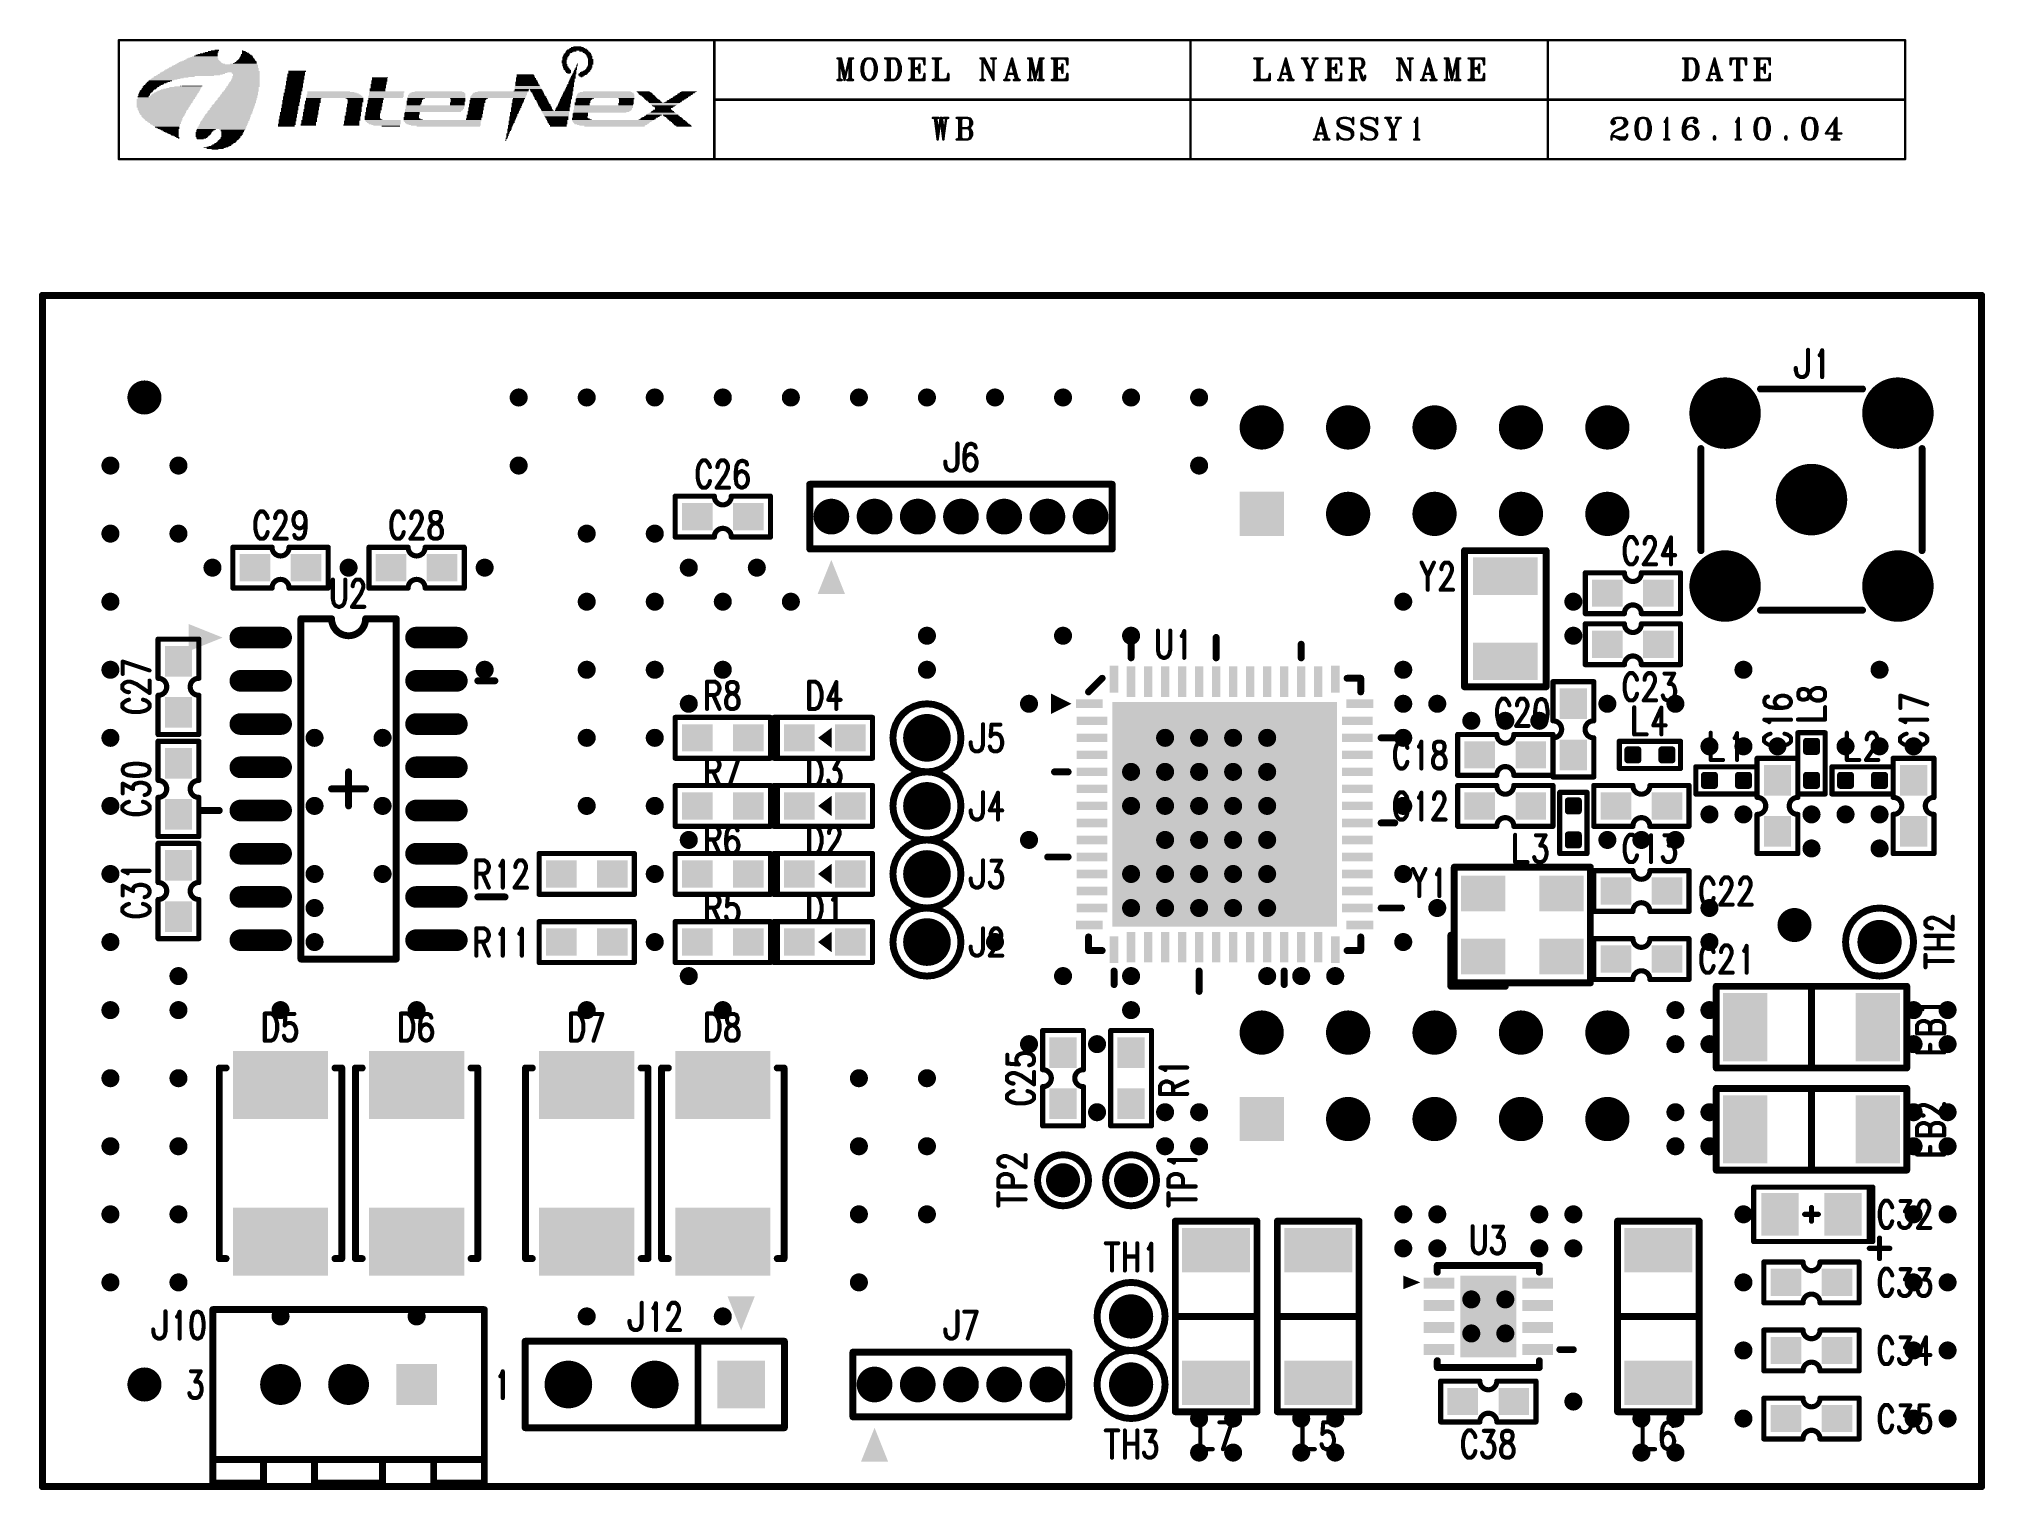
# Model space of a CAD drawing. Extents: x -0.1 to 57.1, y -0.1 to 42.5.
import ezdxf

# ---------------------------------------------------------------- set-up
doc = ezdxf.new("R2010")
doc.units = 0
doc.header["$MEASUREMENT"] = 0
doc.layers.get('0').update_dxf_attribs({"linetype": 'CONTINUOUS'})
doc.layers.add('02_ASSY1_GBR', color=7, linetype='CONTINUOUS')

# ---------------------------------------------------------------- blocks, each defined once
blk = doc.blocks.new('ROUND_8')
at = {"const_width": 0.65}
blk.add_lwpolyline([(-0.325, 0, 1), (0.325, 0, 1)], format="xyb", close=True, dxfattribs=at)
blk = doc.blocks.new('SQUARE_12')
blk.add_solid([(0.65, 0.65), (0.65, -0.65), (-0.65, 0.65), (-0.65, -0.65)])
blk = doc.blocks.new('ROUND_18')
at = {"const_width": 0.7}
blk.add_lwpolyline([(-0.35, 0, 1), (0.35, 0, 1)], format="xyb", close=True, dxfattribs=at)
blk = doc.blocks.new('SQUARE_24')
blk.add_solid([(0.7, 0.7), (0.7, -0.7), (-0.7, 0.7), (-0.7, -0.7)])
blk = doc.blocks.new('ROUND_131')
at = {"const_width": 0.6}
blk.add_lwpolyline([(-0.3, 0, 1), (0.3, 0, 1)], format="xyb", close=True, dxfattribs=at)
blk = doc.blocks.new('SQUARE_132')
blk.add_solid([(0.6, 0.6), (0.6, -0.6), (-0.6, 0.6), (-0.6, -0.6)])
blk = doc.blocks.new('ROUND_133')
at = {"const_width": 0.525}
blk.add_lwpolyline([(-0.2625, 0, 1), (0.2625, 0, 1)], format="xyb", close=True, dxfattribs=at)
blk = doc.blocks.new('ROUND_134')
at = {"const_width": 1.05}
blk.add_lwpolyline([(-0.525, 0, 1), (0.525, 0, 1)], format="xyb", close=True, dxfattribs=at)
blk = doc.blocks.new('RECTANGLE_136')
blk.add_solid([(0.4, 0.45), (0.4, -0.45), (-0.4, 0.45), (-0.4, -0.45)])
blk = doc.blocks.new('RECTANGLE_137')
blk.add_solid([(1.4, 1), (1.4, -1), (-1.4, 1), (-1.4, -1)])
blk = doc.blocks.new('RECTANGLE_139')
blk.add_solid([(0.45, 0.4), (0.45, -0.4), (-0.45, 0.4), (-0.45, -0.4)])
blk = doc.blocks.new('RECTANGLE_140')
blk.add_solid([(1, 0.65), (1, -0.65), (-1, 0.65), (-1, -0.65)])
blk = doc.blocks.new('RECTANGLE_141')
blk.add_solid([(0.45, 0.125), (0.45, -0.125), (-0.45, 0.125), (-0.45, -0.125)])
blk = doc.blocks.new('RECTANGLE_142')
blk.add_solid([(0.3945, 0.127), (0.3945, -0.127), (-0.3945, 0.127), (-0.3945, -0.127)])
blk = doc.blocks.new('RECTANGLE_143')
blk.add_solid([(0.127, 0.3945), (0.127, -0.3945), (-0.127, 0.3945), (-0.127, -0.3945)])
blk = doc.blocks.new('RECTANGLE_144')
blk.add_solid([(0.125, 0.45), (0.125, -0.45), (-0.125, 0.45), (-0.125, -0.45)])
blk = doc.blocks.new('SQUARE_145')
blk.add_solid([(3.3, 3.3), (3.3, -3.3), (-3.3, 3.3), (-3.3, -3.3)])
blk = doc.blocks.new('RECTANGLE_146')
blk.add_solid([(0.45, 0.1625), (0.45, -0.1625), (-0.45, 0.1625), (-0.45, -0.1625)])
blk = doc.blocks.new('RECTANGLE_147')
blk.add_solid([(0.825, 1.2), (0.825, -1.2), (-0.825, 1.2), (-0.825, -1.2)])
blk = doc.blocks.new('RECTANGLE_148')
blk.add_solid([(0.65, 0.525), (0.65, -0.525), (-0.65, 0.525), (-0.65, -0.525)])
blk = doc.blocks.new('RECTANGLE_149')
blk.add_solid([(0.95, 0.55), (0.95, -0.55), (-0.95, 0.55), (-0.95, -0.55)])
blk = doc.blocks.new('RECTANGLE_150')
blk.add_solid([(0.55, 0.625), (0.55, -0.625), (-0.55, 0.625), (-0.55, -0.625)])
blk = doc.blocks.new('RECTANGLE_151')
blk.add_solid([(0.65, 1), (0.65, -1), (-0.65, 1), (-0.65, -1)])
blk = doc.blocks.new('ROUND_181')
at = {"const_width": 0.5}
blk.add_lwpolyline([(-0.25, 0, 1), (0.25, 0, 1)], format="xyb", close=True, dxfattribs=at)
blk = doc.blocks.new('ROUND_182')
at = {"const_width": 0.265}
blk.add_lwpolyline([(-0.1325, 0, 1), (0.1325, 0, 1)], format="xyb", close=True, dxfattribs=at)
blk = doc.blocks.new('ROUND_1')
at = {"const_width": 0.1016}
blk.add_lwpolyline([(-0.0508, 0, 1), (0.0508, 0, 1)], format="xyb", close=True, dxfattribs=at)
blk = doc.blocks.new('ROUND_4')
at = {"const_width": 0.06}
blk.add_lwpolyline([(-0.03, 0, 1), (0.03, 0, 1)], format="xyb", close=True, dxfattribs=at)
blk = doc.blocks.new('ROUND_3')
at = {"const_width": 0.0762}
blk.add_lwpolyline([(-0.0381, 0, 1), (0.0381, 0, 1)], format="xyb", close=True, dxfattribs=at)
blk = doc.blocks.new('ROUND_5')
at = {"const_width": 0.099694}
blk.add_lwpolyline([(-0.049848, 0, 1), (0.049848, 0, 1)], format="xyb", close=True, dxfattribs=at)
blk = doc.blocks.new('ROUND_6')
at = {"const_width": 0.035}
blk.add_lwpolyline([(-0.0175, 0, 1), (0.0175, 0, 1)], format="xyb", close=True, dxfattribs=at)
blk = doc.blocks.new('ROUND_138')
at = {"const_width": 0.3175}
blk.add_lwpolyline([(-0.15875, 0, 1), (0.15875, 0, 1)], format="xyb", close=True, dxfattribs=at)

msp = doc.modelspace()

# ---------------------------------------------------------------- linework, layer by layer
at = {"layer": '02_ASSY1_GBR'}
for points, const_width in [([(19.75, 42.5), (2.25, 42.5)], 0.07), ([(2.25, 42.5), (2.25, 39)], 0.07), ([(19.75, 42.5), (54.75, 42.5)], 0.07), ([(19.75, 42.5), (19.75, 39)], 0.07), ([(33.75, 42.5), (33.75, 39)], 0.07), ([(44.25, 42.5), (44.25, 39)], 0.07), ([(54.75, 42.5), (54.75, 39)], 0.07), ([(23.373, 41.964), (23.473, 41.964)], 0.07), ([(23.391, 41.964), (23.432, 41.943)], 0.07), ([(23.432, 41.964), (23.432, 41.36)], 0.07), ([(23.432, 41.964), (23.577, 41.328)], 0.07), ([(23.454, 41.964), (23.577, 41.423)], 0.07), ([(23.473, 41.964), (23.596, 41.423)], 0.07), ([(23.723, 41.964), (23.577, 41.328)], 0.07), ([(23.723, 41.964), (23.723, 41.328)], 0.07), ([(23.723, 41.964), (23.828, 41.964)], 0.07), ([(23.741, 41.943), (23.741, 41.36)], 0.07), ([(23.764, 41.964), (23.764, 41.328)], 0.07), ([(23.782, 41.964), (23.764, 41.911)], 0.07), ([(23.805, 41.964), (23.764, 41.943)], 0.07), ([(24.1, 41.816), (24.073, 41.699)], 0.07), ([(24.127, 41.88), (24.1, 41.816)], 0.07), ([(24.127, 41.816), (24.1, 41.731)], 0.07), ([(24.1, 41.731), (24.1, 41.572)], 0.07), ([(24.186, 41.943), (24.127, 41.88)], 0.07), ([(24.154, 41.88), (24.127, 41.816)], 0.07), ([(24.154, 41.848), (24.127, 41.731)], 0.07), ([(24.127, 41.731), (24.127, 41.572)], 0.07), ([(24.214, 41.943), (24.154, 41.848)], 0.07), ([(24.268, 41.964), (24.186, 41.943)], 0.07), ([(24.268, 41.964), (24.214, 41.943)], 0.07), ([(24.327, 41.964), (24.268, 41.964)], 0.07), ([(24.414, 41.943), (24.327, 41.964)], 0.07), ([(24.382, 41.943), (24.327, 41.964)], 0.07), ([(24.441, 41.848), (24.382, 41.943)], 0.07), ([(24.468, 41.88), (24.414, 41.943)], 0.07), ([(24.468, 41.816), (24.441, 41.88)], 0.07), ([(24.468, 41.731), (24.441, 41.848)], 0.07), ([(24.496, 41.816), (24.468, 41.88)], 0.07), ([(24.496, 41.731), (24.468, 41.816)], 0.07), ([(24.468, 41.572), (24.468, 41.731)], 0.07), ([(24.528, 41.699), (24.496, 41.816)], 0.07), ([(24.496, 41.572), (24.496, 41.731)], 0.07), ([(24.773, 41.964), (25.036, 41.964)], 0.07), ([(24.795, 41.964), (24.85, 41.943)], 0.07), ([(24.823, 41.964), (24.85, 41.911)], 0.07), ([(24.85, 41.964), (24.85, 41.328)], 0.07), ([(24.877, 41.943), (24.877, 41.36)], 0.07), ([(24.904, 41.964), (24.904, 41.328)], 0.07), ([(24.932, 41.964), (24.904, 41.911)], 0.07), ([(24.959, 41.964), (24.904, 41.943)], 0.07), ([(25.036, 41.964), (25.118, 41.943)], 0.07), ([(25.036, 41.964), (25.091, 41.943)], 0.07), ([(25.091, 41.943), (25.146, 41.848)], 0.07), ([(25.118, 41.943), (25.173, 41.88)], 0.07), ([(25.146, 41.88), (25.173, 41.816)], 0.07), ([(25.146, 41.848), (25.173, 41.731)], 0.07), ([(25.173, 41.88), (25.2, 41.816)], 0.07), ([(25.173, 41.816), (25.2, 41.731)], 0.07), ([(25.173, 41.731), (25.173, 41.572)], 0.07), ([(25.2, 41.816), (25.228, 41.731)], 0.07), ([(25.2, 41.731), (25.2, 41.572)], 0.07), ([(25.228, 41.731), (25.228, 41.572)], 0.07), ([(25.473, 41.964), (25.928, 41.964)], 0.07), ([(25.5, 41.964), (25.554, 41.943)], 0.07), ([(25.527, 41.964), (25.554, 41.911)], 0.07), ([(25.554, 41.964), (25.554, 41.328)], 0.07), ([(25.582, 41.943), (25.582, 41.36)], 0.07), ([(25.614, 41.964), (25.614, 41.328)], 0.07), ([(25.641, 41.964), (25.614, 41.911)], 0.07), ([(25.668, 41.964), (25.614, 41.943)], 0.07), ([(25.782, 41.731), (25.727, 41.667)], 0.07), ([(25.782, 41.784), (25.755, 41.667)], 0.07), ([(25.782, 41.964), (25.928, 41.943)], 0.07), ([(25.782, 41.784), (25.782, 41.54)], 0.07), ([(25.841, 41.964), (25.928, 41.911)], 0.07), ([(25.868, 41.964), (25.928, 41.88)], 0.07), ([(25.896, 41.964), (25.928, 41.784)], 0.07), ([(25.928, 41.964), (25.928, 41.784)], 0.07), ([(26.173, 41.964), (26.414, 41.964)], 0.07), ([(26.2, 41.964), (26.264, 41.943)], 0.07), ([(26.232, 41.964), (26.264, 41.911)], 0.07), ([(26.264, 41.964), (26.264, 41.328)], 0.07), ([(26.291, 41.943), (26.291, 41.36)], 0.07), ([(26.323, 41.964), (26.323, 41.328)], 0.07), ([(26.355, 41.964), (26.323, 41.911)], 0.07), ([(26.382, 41.964), (26.323, 41.943)], 0.07), ([(27.572, 41.964), (27.682, 41.964)], 0.07), ([(27.591, 41.964), (27.636, 41.943)], 0.07), ([(27.636, 41.964), (27.636, 41.36)], 0.07), ([(27.636, 41.964), (27.955, 41.328)], 0.07), ([(27.663, 41.964), (27.932, 41.423)], 0.07), ([(27.682, 41.964), (27.955, 41.423)], 0.07), ([(27.891, 41.964), (28.027, 41.964)], 0.07), ([(27.914, 41.964), (27.955, 41.943)], 0.07), ([(28.005, 41.964), (27.955, 41.943)], 0.07), ([(27.955, 41.943), (27.955, 41.328)], 0.07), ([(28.5, 41.964), (28.323, 41.36)], 0.07), ([(28.473, 41.88), (28.623, 41.328)], 0.07), ([(28.5, 41.964), (28.673, 41.328)], 0.07), ([(28.5, 41.88), (28.65, 41.328)], 0.07), ([(28.972, 41.964), (29.073, 41.964)], 0.07), ([(28.991, 41.964), (29.032, 41.943)], 0.07), ([(29.032, 41.964), (29.032, 41.36)], 0.07), ([(29.032, 41.964), (29.177, 41.328)], 0.07), ([(29.054, 41.964), (29.177, 41.423)], 0.07), ([(29.073, 41.964), (29.195, 41.423)], 0.07), ([(29.323, 41.964), (29.177, 41.328)], 0.07), ([(29.323, 41.964), (29.323, 41.328)], 0.07), ([(29.323, 41.964), (29.427, 41.964)], 0.07), ([(29.341, 41.943), (29.341, 41.36)], 0.07), ([(29.364, 41.964), (29.364, 41.328)], 0.07), ([(29.382, 41.964), (29.364, 41.911)], 0.07), ([(29.405, 41.964), (29.364, 41.943)], 0.07), ([(29.672, 41.964), (30.127, 41.964)], 0.07), ([(29.7, 41.964), (29.754, 41.943)], 0.07), ([(29.727, 41.964), (29.754, 41.911)], 0.07), ([(29.754, 41.964), (29.754, 41.328)], 0.07), ([(29.782, 41.943), (29.782, 41.36)], 0.07), ([(29.814, 41.964), (29.814, 41.328)], 0.07), ([(29.841, 41.964), (29.814, 41.911)], 0.07), ([(29.868, 41.964), (29.814, 41.943)], 0.07), ([(29.982, 41.731), (29.927, 41.667)], 0.07), ([(29.982, 41.784), (29.955, 41.667)], 0.07), ([(29.982, 41.964), (30.127, 41.943)], 0.07), ([(29.982, 41.784), (29.982, 41.54)], 0.07), ([(30.041, 41.964), (30.127, 41.911)], 0.07), ([(30.068, 41.964), (30.127, 41.88)], 0.07), ([(30.096, 41.964), (30.127, 41.784)], 0.07), ([(30.127, 41.964), (30.127, 41.784)], 0.07), ([(35.623, 41.964), (35.864, 41.964)], 0.07), ([(35.65, 41.964), (35.714, 41.943)], 0.07), ([(35.682, 41.964), (35.714, 41.911)], 0.07), ([(35.714, 41.964), (35.714, 41.328)], 0.07), ([(35.741, 41.943), (35.741, 41.36)], 0.07), ([(35.773, 41.964), (35.773, 41.328)], 0.07), ([(35.805, 41.964), (35.773, 41.911)], 0.07), ([(35.832, 41.964), (35.773, 41.943)], 0.07), ([(36.55, 41.964), (36.373, 41.36)], 0.07), ([(36.523, 41.88), (36.673, 41.328)], 0.07), ([(36.55, 41.964), (36.723, 41.328)], 0.07), ([(36.55, 41.88), (36.7, 41.328)], 0.07), ([(37.023, 41.964), (37.182, 41.964)], 0.07), ([(37.045, 41.964), (37.091, 41.943)], 0.07), ([(37.068, 41.964), (37.223, 41.636)], 0.07), ([(37.091, 41.964), (37.245, 41.636)], 0.07), ([(37.109, 41.964), (37.273, 41.636)], 0.07), ([(37.159, 41.964), (37.109, 41.943)], 0.07), ([(37.405, 41.943), (37.273, 41.636)], 0.07), ([(37.336, 41.964), (37.478, 41.964)], 0.07), ([(37.364, 41.964), (37.405, 41.943)], 0.07), ([(37.45, 41.964), (37.405, 41.943)], 0.07), ([(37.723, 41.964), (38.178, 41.964)], 0.07), ([(37.75, 41.964), (37.804, 41.943)], 0.07), ([(37.777, 41.964), (37.804, 41.911)], 0.07), ([(37.804, 41.964), (37.804, 41.328)], 0.07), ([(37.832, 41.943), (37.832, 41.36)], 0.07), ([(37.864, 41.964), (37.864, 41.328)], 0.07), ([(37.891, 41.964), (37.864, 41.911)], 0.07), ([(37.918, 41.964), (37.864, 41.943)], 0.07), ([(38.032, 41.731), (37.977, 41.667)], 0.07), ([(38.032, 41.784), (38.005, 41.667)], 0.07), ([(38.032, 41.964), (38.178, 41.943)], 0.07), ([(38.032, 41.784), (38.032, 41.54)], 0.07), ([(38.091, 41.964), (38.178, 41.911)], 0.07), ([(38.118, 41.964), (38.178, 41.88)], 0.07), ([(38.146, 41.964), (38.178, 41.784)], 0.07), ([(38.178, 41.964), (38.178, 41.784)], 0.07), ([(38.423, 41.964), (38.723, 41.964)], 0.07), ([(38.445, 41.964), (38.495, 41.943)], 0.07), ([(38.473, 41.964), (38.495, 41.911)], 0.07), ([(38.495, 41.964), (38.495, 41.328)], 0.07), ([(38.523, 41.943), (38.523, 41.36)], 0.07), ([(38.545, 41.964), (38.545, 41.328)], 0.07), ([(38.573, 41.964), (38.545, 41.911)], 0.07), ([(38.595, 41.964), (38.545, 41.943)], 0.07), ([(38.723, 41.964), (38.8, 41.943)], 0.07), ([(38.723, 41.964), (38.773, 41.943)], 0.07), ([(38.773, 41.943), (38.8, 41.88)], 0.07), ([(38.8, 41.752), (38.773, 41.699)], 0.07), ([(38.8, 41.943), (38.823, 41.911)], 0.07), ([(38.8, 41.911), (38.823, 41.848)], 0.07), ([(38.8, 41.88), (38.8, 41.752)], 0.07), ([(38.823, 41.784), (38.8, 41.731)], 0.07), ([(38.823, 41.731), (38.8, 41.699)], 0.07), ([(38.823, 41.911), (38.85, 41.848)], 0.07), ([(38.823, 41.848), (38.823, 41.784)], 0.07), ([(38.85, 41.784), (38.823, 41.731)], 0.07), ([(38.85, 41.848), (38.85, 41.784)], 0.07), ([(39.822, 41.964), (39.932, 41.964)], 0.07), ([(39.841, 41.964), (39.886, 41.943)], 0.07), ([(39.886, 41.964), (39.886, 41.36)], 0.07), ([(39.886, 41.964), (40.205, 41.328)], 0.07), ([(39.913, 41.964), (40.182, 41.423)], 0.07), ([(39.932, 41.964), (40.205, 41.423)], 0.07), ([(40.141, 41.964), (40.277, 41.964)], 0.07), ([(40.164, 41.964), (40.205, 41.943)], 0.07), ([(40.255, 41.964), (40.205, 41.943)], 0.07), ([(40.205, 41.943), (40.205, 41.328)], 0.07), ([(40.75, 41.964), (40.573, 41.36)], 0.07), ([(40.723, 41.88), (40.873, 41.328)], 0.07), ([(40.75, 41.964), (40.923, 41.328)], 0.07), ([(40.75, 41.88), (40.9, 41.328)], 0.07), ([(41.222, 41.964), (41.323, 41.964)], 0.07), ([(41.241, 41.964), (41.282, 41.943)], 0.07), ([(41.282, 41.964), (41.282, 41.36)], 0.07), ([(41.282, 41.964), (41.427, 41.328)], 0.07), ([(41.304, 41.964), (41.427, 41.423)], 0.07), ([(41.323, 41.964), (41.445, 41.423)], 0.07), ([(41.573, 41.964), (41.427, 41.328)], 0.07), ([(41.573, 41.964), (41.573, 41.328)], 0.07), ([(41.573, 41.964), (41.677, 41.964)], 0.07), ([(41.591, 41.943), (41.591, 41.36)], 0.07), ([(41.614, 41.964), (41.614, 41.328)], 0.07), ([(41.632, 41.964), (41.614, 41.911)], 0.07), ([(41.655, 41.964), (41.614, 41.943)], 0.07), ([(41.922, 41.964), (42.377, 41.964)], 0.07), ([(41.95, 41.964), (42.004, 41.943)], 0.07), ([(41.977, 41.964), (42.004, 41.911)], 0.07), ([(42.004, 41.964), (42.004, 41.328)], 0.07), ([(42.032, 41.943), (42.032, 41.36)], 0.07), ([(42.064, 41.964), (42.064, 41.328)], 0.07), ([(42.091, 41.964), (42.064, 41.911)], 0.07), ([(42.118, 41.964), (42.064, 41.943)], 0.07), ([(42.232, 41.731), (42.177, 41.667)], 0.07), ([(42.232, 41.784), (42.205, 41.667)], 0.07), ([(42.232, 41.964), (42.377, 41.943)], 0.07), ([(42.232, 41.784), (42.232, 41.54)], 0.07), ([(42.291, 41.964), (42.377, 41.911)], 0.07), ([(42.318, 41.964), (42.377, 41.88)], 0.07), ([(42.346, 41.964), (42.377, 41.784)], 0.07), ([(42.377, 41.964), (42.377, 41.784)], 0.07), ([(48.223, 41.964), (48.486, 41.964)], 0.07), ([(48.245, 41.964), (48.3, 41.943)], 0.07), ([(48.273, 41.964), (48.3, 41.911)], 0.07), ([(48.3, 41.964), (48.3, 41.328)], 0.07), ([(48.327, 41.943), (48.327, 41.36)], 0.07), ([(48.354, 41.964), (48.354, 41.328)], 0.07), ([(48.382, 41.964), (48.354, 41.911)], 0.07), ([(48.409, 41.964), (48.354, 41.943)], 0.07), ([(48.486, 41.964), (48.568, 41.943)], 0.07), ([(48.486, 41.964), (48.541, 41.943)], 0.07), ([(48.541, 41.943), (48.596, 41.848)], 0.07), ([(48.568, 41.943), (48.623, 41.88)], 0.07), ([(48.596, 41.88), (48.623, 41.816)], 0.07), ([(48.596, 41.848), (48.623, 41.731)], 0.07), ([(48.623, 41.88), (48.65, 41.816)], 0.07), ([(48.623, 41.816), (48.65, 41.731)], 0.07), ([(48.623, 41.731), (48.623, 41.572)], 0.07), ([(48.65, 41.816), (48.678, 41.731)], 0.07), ([(48.65, 41.731), (48.65, 41.572)], 0.07), ([(48.678, 41.731), (48.678, 41.572)], 0.07), ([(49.15, 41.964), (48.973, 41.36)], 0.07), ([(49.123, 41.88), (49.273, 41.328)], 0.07), ([(49.15, 41.964), (49.323, 41.328)], 0.07), ([(49.15, 41.88), (49.3, 41.328)], 0.07), ([(49.623, 41.964), (49.623, 41.784)], 0.07), ([(49.623, 41.964), (50.077, 41.964)], 0.07), ([(49.65, 41.964), (49.623, 41.784)], 0.07), ([(49.677, 41.964), (49.623, 41.88)], 0.07), ([(49.704, 41.964), (49.623, 41.911)], 0.07), ([(49.764, 41.964), (49.623, 41.943)], 0.07), ([(49.818, 41.964), (49.818, 41.328)], 0.07), ([(49.85, 41.943), (49.85, 41.36)], 0.07), ([(49.877, 41.964), (49.877, 41.328)], 0.07), ([(49.932, 41.964), (50.077, 41.943)], 0.07), ([(49.991, 41.964), (50.077, 41.911)], 0.07), ([(50.018, 41.964), (50.077, 41.88)], 0.07), ([(50.046, 41.964), (50.077, 41.784)], 0.07), ([(50.077, 41.964), (50.077, 41.784)], 0.07), ([(50.322, 41.964), (50.777, 41.964)], 0.07), ([(50.35, 41.964), (50.404, 41.943)], 0.07), ([(50.377, 41.964), (50.404, 41.911)], 0.07), ([(50.404, 41.964), (50.404, 41.328)], 0.07), ([(50.432, 41.943), (50.432, 41.36)], 0.07), ([(50.464, 41.964), (50.464, 41.328)], 0.07), ([(50.491, 41.964), (50.464, 41.911)], 0.07), ([(50.518, 41.964), (50.464, 41.943)], 0.07), ([(50.632, 41.731), (50.577, 41.667)], 0.07), ([(50.632, 41.784), (50.605, 41.667)], 0.07), ([(50.632, 41.964), (50.777, 41.943)], 0.07), ([(50.632, 41.784), (50.632, 41.54)], 0.07), ([(50.691, 41.964), (50.777, 41.911)], 0.07), ([(50.718, 41.964), (50.777, 41.88)], 0.07), ([(50.746, 41.964), (50.777, 41.784)], 0.07), ([(50.777, 41.964), (50.777, 41.784)], 0.07), ([(23.373, 41.328), (23.495, 41.328)], 0.07), ([(23.432, 41.36), (23.391, 41.328)], 0.07), ([(23.432, 41.36), (23.473, 41.328)], 0.07), ([(23.659, 41.328), (23.828, 41.328)], 0.07), ([(23.723, 41.36), (23.682, 41.328)], 0.07), ([(23.723, 41.392), (23.7, 41.328)], 0.07), ([(23.764, 41.392), (23.782, 41.328)], 0.07), ([(23.764, 41.36), (23.805, 41.328)], 0.07), ([(24.073, 41.699), (24.073, 41.604)], 0.07), ([(24.073, 41.604), (24.1, 41.477)], 0.07), ([(24.1, 41.572), (24.127, 41.477)], 0.07), ([(24.1, 41.477), (24.127, 41.423)], 0.07), ([(24.127, 41.572), (24.154, 41.455)], 0.07), ([(24.127, 41.477), (24.154, 41.423)], 0.07), ([(24.127, 41.423), (24.186, 41.36)], 0.07), ([(24.154, 41.455), (24.214, 41.36)], 0.07), ([(24.186, 41.36), (24.268, 41.328)], 0.07), ([(24.214, 41.36), (24.268, 41.328)], 0.07), ([(24.268, 41.328), (24.327, 41.328)], 0.07), ([(24.327, 41.328), (24.414, 41.36)], 0.07), ([(24.327, 41.328), (24.382, 41.36)], 0.07), ([(24.382, 41.36), (24.441, 41.455)], 0.07), ([(24.414, 41.36), (24.468, 41.423)], 0.07), ([(24.441, 41.455), (24.468, 41.572)], 0.07), ([(24.441, 41.423), (24.468, 41.477)], 0.07), ([(24.468, 41.477), (24.496, 41.572)], 0.07), ([(24.468, 41.423), (24.496, 41.477)], 0.07), ([(24.496, 41.477), (24.528, 41.604)], 0.07), ([(24.528, 41.604), (24.528, 41.699)], 0.07), ([(25.036, 41.328), (24.773, 41.328)], 0.07), ([(24.85, 41.36), (24.795, 41.328)], 0.07), ([(24.85, 41.392), (24.823, 41.328)], 0.07), ([(24.904, 41.392), (24.932, 41.328)], 0.07), ([(24.904, 41.36), (24.959, 41.328)], 0.07), ([(25.118, 41.36), (25.036, 41.328)], 0.07), ([(25.091, 41.36), (25.036, 41.328)], 0.07), ([(25.146, 41.455), (25.091, 41.36)], 0.07), ([(25.173, 41.423), (25.118, 41.36)], 0.07), ([(25.173, 41.572), (25.146, 41.455)], 0.07), ([(25.173, 41.477), (25.146, 41.423)], 0.07), ([(25.2, 41.572), (25.173, 41.477)], 0.07), ([(25.2, 41.477), (25.173, 41.423)], 0.07), ([(25.228, 41.572), (25.2, 41.477)], 0.07), ([(25.473, 41.328), (25.928, 41.328)], 0.07), ([(25.554, 41.36), (25.5, 41.328)], 0.07), ([(25.554, 41.392), (25.527, 41.328)], 0.07), ([(25.614, 41.667), (25.782, 41.667)], 0.07), ([(25.614, 41.392), (25.641, 41.328)], 0.07), ([(25.614, 41.36), (25.668, 41.328)], 0.07), ([(25.782, 41.699), (25.668, 41.667)], 0.07), ([(25.668, 41.667), (25.782, 41.636)], 0.07), ([(25.727, 41.667), (25.782, 41.604)], 0.07), ([(25.755, 41.667), (25.782, 41.54)], 0.07), ([(25.782, 41.328), (25.928, 41.36)], 0.07), ([(25.841, 41.328), (25.928, 41.392)], 0.07), ([(25.868, 41.328), (25.928, 41.423)], 0.07), ([(25.896, 41.328), (25.928, 41.508)], 0.07), ([(25.928, 41.328), (25.928, 41.508)], 0.07), ([(26.173, 41.328), (26.628, 41.328)], 0.07), ([(26.264, 41.36), (26.2, 41.328)], 0.07), ([(26.264, 41.392), (26.232, 41.328)], 0.07), ([(26.323, 41.392), (26.355, 41.328)], 0.07), ([(26.323, 41.36), (26.382, 41.328)], 0.07), ([(26.473, 41.328), (26.628, 41.36)], 0.07), ([(26.532, 41.328), (26.628, 41.392)], 0.07), ([(26.564, 41.328), (26.628, 41.423)], 0.07), ([(26.596, 41.328), (26.628, 41.508)], 0.07), ([(26.628, 41.328), (26.628, 41.508)], 0.07), ([(27.572, 41.328), (27.704, 41.328)], 0.07), ([(27.636, 41.36), (27.591, 41.328)], 0.07), ([(27.636, 41.36), (27.682, 41.328)], 0.07), ([(28.272, 41.328), (28.423, 41.328)], 0.07), ([(28.323, 41.36), (28.295, 41.328)], 0.07), ([(28.323, 41.36), (28.373, 41.328)], 0.07), ([(28.373, 41.508), (28.6, 41.508)], 0.07), ([(28.55, 41.328), (28.727, 41.328)], 0.07), ([(28.623, 41.36), (28.573, 41.328)], 0.07), ([(28.623, 41.392), (28.6, 41.328)], 0.07), ([(28.65, 41.392), (28.7, 41.328)], 0.07), ([(28.972, 41.328), (29.095, 41.328)], 0.07), ([(29.032, 41.36), (28.991, 41.328)], 0.07), ([(29.032, 41.36), (29.073, 41.328)], 0.07), ([(29.259, 41.328), (29.427, 41.328)], 0.07), ([(29.323, 41.36), (29.282, 41.328)], 0.07), ([(29.323, 41.392), (29.3, 41.328)], 0.07), ([(29.364, 41.392), (29.382, 41.328)], 0.07), ([(29.364, 41.36), (29.405, 41.328)], 0.07), ([(29.672, 41.328), (30.127, 41.328)], 0.07), ([(29.754, 41.36), (29.7, 41.328)], 0.07), ([(29.754, 41.392), (29.727, 41.328)], 0.07), ([(29.814, 41.667), (29.982, 41.667)], 0.07), ([(29.814, 41.392), (29.841, 41.328)], 0.07), ([(29.814, 41.36), (29.868, 41.328)], 0.07), ([(29.982, 41.699), (29.868, 41.667)], 0.07), ([(29.868, 41.667), (29.982, 41.636)], 0.07), ([(29.927, 41.667), (29.982, 41.604)], 0.07), ([(29.955, 41.667), (29.982, 41.54)], 0.07), ([(29.982, 41.328), (30.127, 41.36)], 0.07), ([(30.041, 41.328), (30.127, 41.392)], 0.07), ([(30.068, 41.328), (30.127, 41.423)], 0.07), ([(30.096, 41.328), (30.127, 41.508)], 0.07), ([(30.127, 41.328), (30.127, 41.508)], 0.07), ([(35.623, 41.328), (36.078, 41.328)], 0.07), ([(35.714, 41.36), (35.65, 41.328)], 0.07), ([(35.714, 41.392), (35.682, 41.328)], 0.07), ([(35.773, 41.392), (35.805, 41.328)], 0.07), ([(35.773, 41.36), (35.832, 41.328)], 0.07), ([(35.923, 41.328), (36.078, 41.36)], 0.07), ([(35.982, 41.328), (36.078, 41.392)], 0.07), ([(36.014, 41.328), (36.078, 41.423)], 0.07), ([(36.046, 41.328), (36.078, 41.508)], 0.07), ([(36.078, 41.328), (36.078, 41.508)], 0.07), ([(36.323, 41.328), (36.473, 41.328)], 0.07), ([(36.373, 41.36), (36.345, 41.328)], 0.07), ([(36.373, 41.36), (36.423, 41.328)], 0.07), ([(36.423, 41.508), (36.65, 41.508)], 0.07), ([(36.6, 41.328), (36.778, 41.328)], 0.07), ([(36.673, 41.36), (36.623, 41.328)], 0.07), ([(36.673, 41.392), (36.65, 41.328)], 0.07), ([(36.7, 41.392), (36.75, 41.328)], 0.07), ([(37.159, 41.328), (37.336, 41.328)], 0.07), ([(37.223, 41.36), (37.182, 41.328)], 0.07), ([(37.223, 41.392), (37.2, 41.328)], 0.07), ([(37.223, 41.636), (37.223, 41.328)], 0.07), ([(37.245, 41.636), (37.245, 41.36)], 0.07), ([(37.273, 41.636), (37.273, 41.328)], 0.07), ([(37.273, 41.392), (37.291, 41.328)], 0.07), ([(37.273, 41.36), (37.314, 41.328)], 0.07), ([(37.723, 41.328), (38.178, 41.328)], 0.07), ([(37.804, 41.36), (37.75, 41.328)], 0.07), ([(37.804, 41.392), (37.777, 41.328)], 0.07), ([(37.864, 41.667), (38.032, 41.667)], 0.07), ([(37.864, 41.392), (37.891, 41.328)], 0.07), ([(37.864, 41.36), (37.918, 41.328)], 0.07), ([(38.032, 41.699), (37.918, 41.667)], 0.07), ([(37.918, 41.667), (38.032, 41.636)], 0.07), ([(37.977, 41.667), (38.032, 41.604)], 0.07), ([(38.005, 41.667), (38.032, 41.54)], 0.07), ([(38.032, 41.328), (38.178, 41.36)], 0.07), ([(38.091, 41.328), (38.178, 41.392)], 0.07), ([(38.118, 41.328), (38.178, 41.423)], 0.07), ([(38.146, 41.328), (38.178, 41.508)], 0.07), ([(38.178, 41.328), (38.178, 41.508)], 0.07), ([(38.423, 41.328), (38.623, 41.328)], 0.07), ([(38.495, 41.36), (38.445, 41.328)], 0.07), ([(38.495, 41.392), (38.473, 41.328)], 0.07), ([(38.723, 41.667), (38.545, 41.667)], 0.07), ([(38.545, 41.392), (38.573, 41.328)], 0.07), ([(38.545, 41.36), (38.595, 41.328)], 0.07), ([(38.645, 41.667), (38.7, 41.636)], 0.07), ([(38.7, 41.636), (38.723, 41.572)], 0.07), ([(38.7, 41.636), (38.723, 41.604)], 0.07), ([(38.8, 41.699), (38.723, 41.667)], 0.07), ([(38.773, 41.699), (38.723, 41.667)], 0.07), ([(38.723, 41.604), (38.8, 41.423)], 0.07), ([(38.723, 41.572), (38.773, 41.392)], 0.07), ([(38.773, 41.455), (38.8, 41.392)], 0.07), ([(38.773, 41.392), (38.8, 41.328)], 0.07), ([(38.8, 41.423), (38.823, 41.392)], 0.07), ([(38.8, 41.392), (38.823, 41.36)], 0.07), ([(38.8, 41.328), (38.85, 41.328)], 0.07), ([(38.823, 41.392), (38.85, 41.392)], 0.07), ([(38.823, 41.36), (38.85, 41.36)], 0.07), ([(38.85, 41.392), (38.878, 41.423)], 0.07), ([(38.85, 41.328), (38.878, 41.392)], 0.07), ([(38.878, 41.392), (38.878, 41.455)], 0.07), ([(39.822, 41.328), (39.954, 41.328)], 0.07), ([(39.886, 41.36), (39.841, 41.328)], 0.07), ([(39.886, 41.36), (39.932, 41.328)], 0.07), ([(40.522, 41.328), (40.673, 41.328)], 0.07), ([(40.573, 41.36), (40.545, 41.328)], 0.07), ([(40.573, 41.36), (40.623, 41.328)], 0.07), ([(40.623, 41.508), (40.85, 41.508)], 0.07), ([(40.8, 41.328), (40.977, 41.328)], 0.07), ([(40.873, 41.36), (40.823, 41.328)], 0.07), ([(40.873, 41.392), (40.85, 41.328)], 0.07), ([(40.9, 41.392), (40.95, 41.328)], 0.07), ([(41.222, 41.328), (41.345, 41.328)], 0.07), ([(41.282, 41.36), (41.241, 41.328)], 0.07), ([(41.282, 41.36), (41.323, 41.328)], 0.07), ([(41.509, 41.328), (41.677, 41.328)], 0.07), ([(41.573, 41.36), (41.532, 41.328)], 0.07), ([(41.573, 41.392), (41.55, 41.328)], 0.07), ([(41.614, 41.392), (41.632, 41.328)], 0.07), ([(41.614, 41.36), (41.655, 41.328)], 0.07), ([(41.922, 41.328), (42.377, 41.328)], 0.07), ([(42.004, 41.36), (41.95, 41.328)], 0.07), ([(42.004, 41.392), (41.977, 41.328)], 0.07), ([(42.064, 41.667), (42.232, 41.667)], 0.07), ([(42.064, 41.392), (42.091, 41.328)], 0.07), ([(42.064, 41.36), (42.118, 41.328)], 0.07), ([(42.232, 41.699), (42.118, 41.667)], 0.07), ([(42.118, 41.667), (42.232, 41.636)], 0.07), ([(42.177, 41.667), (42.232, 41.604)], 0.07), ([(42.205, 41.667), (42.232, 41.54)], 0.07), ([(42.232, 41.328), (42.377, 41.36)], 0.07), ([(42.291, 41.328), (42.377, 41.392)], 0.07), ([(42.318, 41.328), (42.377, 41.423)], 0.07), ([(42.346, 41.328), (42.377, 41.508)], 0.07), ([(42.377, 41.328), (42.377, 41.508)], 0.07), ([(48.486, 41.328), (48.223, 41.328)], 0.07), ([(48.3, 41.36), (48.245, 41.328)], 0.07), ([(48.3, 41.392), (48.273, 41.328)], 0.07), ([(48.354, 41.392), (48.382, 41.328)], 0.07), ([(48.354, 41.36), (48.409, 41.328)], 0.07), ([(48.568, 41.36), (48.486, 41.328)], 0.07), ([(48.541, 41.36), (48.486, 41.328)], 0.07), ([(48.596, 41.455), (48.541, 41.36)], 0.07), ([(48.623, 41.423), (48.568, 41.36)], 0.07), ([(48.623, 41.572), (48.596, 41.455)], 0.07), ([(48.623, 41.477), (48.596, 41.423)], 0.07), ([(48.65, 41.572), (48.623, 41.477)], 0.07), ([(48.65, 41.477), (48.623, 41.423)], 0.07), ([(48.678, 41.572), (48.65, 41.477)], 0.07), ([(48.923, 41.328), (49.073, 41.328)], 0.07), ([(48.973, 41.36), (48.945, 41.328)], 0.07), ([(48.973, 41.36), (49.023, 41.328)], 0.07), ([(49.023, 41.508), (49.25, 41.508)], 0.07), ([(49.2, 41.328), (49.378, 41.328)], 0.07), ([(49.273, 41.36), (49.223, 41.328)], 0.07), ([(49.273, 41.392), (49.25, 41.328)], 0.07), ([(49.3, 41.392), (49.35, 41.328)], 0.07), ([(49.736, 41.328), (49.959, 41.328)], 0.07), ([(49.818, 41.36), (49.764, 41.328)], 0.07), ([(49.818, 41.392), (49.791, 41.328)], 0.07), ([(49.877, 41.392), (49.905, 41.328)], 0.07), ([(49.877, 41.36), (49.932, 41.328)], 0.07), ([(50.322, 41.328), (50.777, 41.328)], 0.07), ([(50.404, 41.36), (50.35, 41.328)], 0.07), ([(50.404, 41.392), (50.377, 41.328)], 0.07), ([(50.464, 41.667), (50.632, 41.667)], 0.07), ([(50.464, 41.392), (50.491, 41.328)], 0.07), ([(50.464, 41.36), (50.518, 41.328)], 0.07), ([(50.632, 41.699), (50.518, 41.667)], 0.07), ([(50.518, 41.667), (50.632, 41.636)], 0.07), ([(50.577, 41.667), (50.632, 41.604)], 0.07), ([(50.605, 41.667), (50.632, 41.54)], 0.07), ([(50.632, 41.328), (50.777, 41.36)], 0.07), ([(50.691, 41.328), (50.777, 41.392)], 0.07), ([(50.718, 41.328), (50.777, 41.423)], 0.07), ([(50.746, 41.328), (50.777, 41.508)], 0.07), ([(50.777, 41.328), (50.777, 41.508)], 0.07), ([(19.75, 40.75), (54.75, 40.75)], 0.07), ([(26.173, 40.214), (26.336, 40.214)], 0.07), ([(26.191, 40.214), (26.254, 40.193)], 0.07), ([(26.213, 40.214), (26.254, 40.161)], 0.07), ([(26.232, 40.214), (26.314, 39.578)], 0.07), ([(26.254, 40.214), (26.314, 39.727)], 0.07), ([(26.273, 40.214), (26.336, 39.727)], 0.07), ([(26.295, 40.214), (26.273, 40.161)], 0.07), ([(26.314, 40.214), (26.273, 40.193)], 0.07), ([(26.4, 40.214), (26.336, 39.727)], 0.07), ([(26.4, 40.214), (26.482, 39.578)], 0.07), ([(26.4, 40.214), (26.441, 40.214)], 0.07), ([(26.418, 40.214), (26.482, 39.727)], 0.07), ([(26.441, 40.214), (26.5, 39.727)], 0.07), ([(26.5, 40.214), (26.628, 40.214)], 0.07), ([(26.564, 40.193), (26.5, 39.727)], 0.07), ([(26.523, 40.214), (26.564, 40.193)], 0.07), ([(26.605, 40.214), (26.564, 40.193)], 0.07), ([(26.873, 40.214), (27.191, 40.214)], 0.07), ([(26.895, 40.214), (26.95, 40.193)], 0.07), ([(26.923, 40.214), (26.95, 40.161)], 0.07), ([(26.95, 40.214), (26.95, 39.578)], 0.07), ([(26.977, 40.193), (26.977, 39.61)], 0.07), ([(27.004, 40.214), (27.004, 39.578)], 0.07), ([(27.032, 40.214), (27.004, 40.161)], 0.07), ([(27.059, 40.214), (27.004, 40.193)], 0.07), ([(27.191, 40.214), (27.273, 40.193)], 0.07), ([(27.191, 40.214), (27.246, 40.193)], 0.07), ([(27.246, 40.193), (27.273, 40.13)], 0.07), ([(27.273, 40.193), (27.296, 40.161)], 0.07), ([(27.273, 40.161), (27.296, 40.098)], 0.07), ([(27.273, 40.13), (27.273, 40.002)], 0.07), ([(27.296, 40.034), (27.273, 39.981)], 0.07), ([(27.296, 40.161), (27.327, 40.098)], 0.07), ([(27.296, 40.098), (27.296, 40.034)], 0.07), ([(27.327, 40.034), (27.296, 39.981)], 0.07), ([(27.327, 40.098), (27.327, 40.034)], 0.07), ([(37.6, 40.214), (37.423, 39.61)], 0.07), ([(37.573, 40.13), (37.723, 39.578)], 0.07), ([(37.6, 40.214), (37.773, 39.578)], 0.07), ([(37.6, 40.13), (37.75, 39.578)], 0.07), ([(38.136, 40.193), (38.073, 40.13)], 0.07), ([(38.073, 40.13), (38.073, 40.034)], 0.07), ([(38.073, 40.034), (38.104, 39.981)], 0.07), ([(38.136, 40.193), (38.104, 40.13)], 0.07), ([(38.104, 40.13), (38.104, 40.066)], 0.07), ([(38.104, 40.066), (38.136, 40.002)], 0.07), ([(38.104, 40.034), (38.136, 39.981)], 0.07), ([(38.232, 40.214), (38.136, 40.193)], 0.07), ([(38.327, 40.214), (38.232, 40.214)], 0.07), ([(38.427, 40.193), (38.327, 40.214)], 0.07), ([(38.491, 40.13), (38.427, 40.193)], 0.07), ([(38.491, 40.13), (38.528, 40.214)], 0.07), ([(38.528, 40.034), (38.491, 40.13)], 0.07), ([(38.528, 40.214), (38.528, 40.034)], 0.07), ([(38.836, 40.193), (38.773, 40.13)], 0.07), ([(38.773, 40.13), (38.773, 40.034)], 0.07), ([(38.773, 40.034), (38.804, 39.981)], 0.07), ([(38.836, 40.193), (38.804, 40.13)], 0.07), ([(38.804, 40.13), (38.804, 40.066)], 0.07), ([(38.804, 40.066), (38.836, 40.002)], 0.07), ([(38.804, 40.034), (38.836, 39.981)], 0.07), ([(38.932, 40.214), (38.836, 40.193)], 0.07), ([(39.027, 40.214), (38.932, 40.214)], 0.07), ([(39.127, 40.193), (39.027, 40.214)], 0.07), ([(39.191, 40.13), (39.127, 40.193)], 0.07), ([(39.191, 40.13), (39.228, 40.214)], 0.07), ([(39.228, 40.034), (39.191, 40.13)], 0.07), ([(39.228, 40.214), (39.228, 40.034)], 0.07), ([(39.473, 40.214), (39.632, 40.214)], 0.07), ([(39.495, 40.214), (39.541, 40.193)], 0.07), ([(39.518, 40.214), (39.673, 39.886)], 0.07), ([(39.541, 40.214), (39.695, 39.886)], 0.07), ([(39.559, 40.214), (39.723, 39.886)], 0.07), ([(39.609, 40.214), (39.559, 40.193)], 0.07), ([(39.855, 40.193), (39.723, 39.886)], 0.07), ([(39.786, 40.214), (39.927, 40.214)], 0.07), ([(39.814, 40.214), (39.855, 40.193)], 0.07), ([(39.9, 40.214), (39.855, 40.193)], 0.07), ([(40.364, 40.13), (40.336, 40.098)], 0.07), ([(40.409, 40.214), (40.364, 40.13)], 0.07), ([(40.377, 40.161), (40.377, 39.578)], 0.07), ([(40.395, 40.161), (40.395, 39.61)], 0.07), ([(40.409, 40.214), (40.409, 39.578)], 0.07), ([(46.123, 40.098), (46.154, 40.161)], 0.07), ([(46.123, 40.066), (46.123, 40.098)], 0.07), ([(46.154, 40.034), (46.123, 40.066)], 0.07), ([(46.154, 40.161), (46.186, 40.193)], 0.07), ([(46.154, 40.13), (46.186, 40.13)], 0.07), ([(46.154, 40.098), (46.154, 40.066)], 0.07), ([(46.186, 40.098), (46.154, 40.098)], 0.07), ([(46.154, 40.066), (46.186, 40.066)], 0.07), ([(46.186, 40.034), (46.154, 40.034)], 0.07), ([(46.186, 40.193), (46.282, 40.214)], 0.07), ([(46.186, 40.13), (46.218, 40.098)], 0.07), ([(46.186, 40.066), (46.186, 40.098)], 0.07), ([(46.218, 40.066), (46.186, 40.034)], 0.07), ([(46.218, 40.098), (46.218, 40.066)], 0.07), ([(46.282, 40.214), (46.414, 40.214)], 0.07), ([(46.414, 40.214), (46.509, 40.193)], 0.07), ([(46.414, 40.214), (46.477, 40.193)], 0.07), ([(46.477, 40.193), (46.509, 40.098)], 0.07), ([(46.509, 40.034), (46.477, 39.981)], 0.07), ([(46.509, 40.193), (46.541, 40.161)], 0.07), ([(46.509, 40.161), (46.541, 40.098)], 0.07), ([(46.509, 40.098), (46.509, 40.034)], 0.07), ([(46.541, 40.034), (46.509, 39.981)], 0.07), ([(46.541, 40.161), (46.578, 40.098)], 0.07), ([(46.541, 40.098), (46.541, 40.034)], 0.07), ([(46.578, 40.034), (46.541, 39.981)], 0.07), ([(46.578, 40.098), (46.578, 40.034)], 0.07), ([(46.854, 40.098), (46.823, 39.949)], 0.07), ([(46.918, 40.193), (46.854, 40.098)], 0.07), ([(46.886, 40.098), (46.854, 39.981)], 0.07), ([(46.918, 40.161), (46.886, 40.098)], 0.07), ([(46.918, 40.13), (46.886, 39.981)], 0.07), ([(47.014, 40.214), (46.918, 40.193)], 0.07), ([(46.95, 40.193), (46.918, 40.13)], 0.07), ([(47.014, 40.214), (46.95, 40.193)], 0.07), ([(47.082, 40.214), (47.014, 40.214)], 0.07), ([(47.177, 40.193), (47.082, 40.214)], 0.07), ([(47.146, 40.193), (47.082, 40.214)], 0.07), ([(47.177, 40.13), (47.146, 40.193)], 0.07), ([(47.241, 40.098), (47.177, 40.193)], 0.07), ([(47.209, 40.098), (47.177, 40.161)], 0.07), ([(47.209, 39.981), (47.177, 40.13)], 0.07), ([(47.241, 39.981), (47.209, 40.098)], 0.07), ([(47.278, 39.949), (47.241, 40.098)], 0.07), ([(47.714, 40.13), (47.686, 40.098)], 0.07), ([(47.759, 40.214), (47.714, 40.13)], 0.07), ([(47.727, 40.161), (47.727, 39.578)], 0.07), ([(47.745, 40.161), (47.745, 39.61)], 0.07), ([(47.759, 40.214), (47.759, 39.578)], 0.07), ([(48.254, 40.066), (48.223, 39.949)], 0.07), ([(48.286, 40.13), (48.254, 40.066)], 0.07), ([(48.286, 40.066), (48.254, 39.949)], 0.07), ([(48.35, 40.193), (48.286, 40.13)], 0.07), ([(48.318, 40.13), (48.286, 40.066)], 0.07), ([(48.318, 40.098), (48.286, 39.981)], 0.07), ([(48.35, 40.161), (48.318, 40.098)], 0.07), ([(48.45, 40.214), (48.35, 40.193)], 0.07), ([(48.382, 40.193), (48.35, 40.161)], 0.07), ([(48.45, 40.214), (48.382, 40.193)], 0.07), ([(48.546, 40.214), (48.45, 40.214)], 0.07), ([(48.609, 40.193), (48.546, 40.214)], 0.07), ([(48.577, 40.161), (48.546, 40.13)], 0.07), ([(48.546, 40.13), (48.546, 40.098)], 0.07), ([(48.546, 40.098), (48.577, 40.066)], 0.07), ([(48.609, 40.161), (48.577, 40.161)], 0.07), ([(48.577, 40.13), (48.577, 40.098)], 0.07), ([(48.609, 40.13), (48.577, 40.13)], 0.07), ([(48.577, 40.098), (48.609, 40.098)], 0.07), ([(48.577, 40.066), (48.609, 40.066)], 0.07), ([(48.641, 40.13), (48.609, 40.193)], 0.07), ([(48.609, 40.098), (48.609, 40.13)], 0.07), ([(48.609, 40.066), (48.641, 40.098)], 0.07), ([(48.641, 40.098), (48.641, 40.13)], 0.07), ([(49.814, 40.13), (49.786, 40.098)], 0.07), ([(49.859, 40.214), (49.814, 40.13)], 0.07), ([(49.827, 40.161), (49.827, 39.578)], 0.07), ([(49.845, 40.161), (49.845, 39.61)], 0.07), ([(49.859, 40.214), (49.859, 39.578)], 0.07), ([(50.354, 40.098), (50.322, 39.949)], 0.07), ([(50.418, 40.193), (50.354, 40.098)], 0.07), ([(50.386, 40.098), (50.354, 39.981)], 0.07), ([(50.418, 40.161), (50.386, 40.098)], 0.07), ([(50.418, 40.13), (50.386, 39.981)], 0.07), ([(50.514, 40.214), (50.418, 40.193)], 0.07), ([(50.45, 40.193), (50.418, 40.13)], 0.07), ([(50.514, 40.214), (50.45, 40.193)], 0.07), ([(50.582, 40.214), (50.514, 40.214)], 0.07), ([(50.677, 40.193), (50.582, 40.214)], 0.07), ([(50.646, 40.193), (50.582, 40.214)], 0.07), ([(50.677, 40.13), (50.646, 40.193)], 0.07), ([(50.741, 40.098), (50.677, 40.193)], 0.07), ([(50.709, 40.098), (50.677, 40.161)], 0.07), ([(50.709, 39.981), (50.677, 40.13)], 0.07), ([(50.741, 39.981), (50.709, 40.098)], 0.07), ([(50.777, 39.949), (50.741, 40.098)], 0.07), ([(51.754, 40.098), (51.722, 39.949)], 0.07), ([(51.818, 40.193), (51.754, 40.098)], 0.07), ([(51.786, 40.098), (51.754, 39.981)], 0.07), ([(51.818, 40.161), (51.786, 40.098)], 0.07), ([(51.818, 40.13), (51.786, 39.981)], 0.07), ([(51.914, 40.214), (51.818, 40.193)], 0.07), ([(51.85, 40.193), (51.818, 40.13)], 0.07), ([(51.914, 40.214), (51.85, 40.193)], 0.07), ([(51.982, 40.214), (51.914, 40.214)], 0.07), ([(52.077, 40.193), (51.982, 40.214)], 0.07), ([(52.046, 40.193), (51.982, 40.214)], 0.07), ([(52.077, 40.13), (52.046, 40.193)], 0.07), ([(52.141, 40.098), (52.077, 40.193)], 0.07), ([(52.109, 40.098), (52.077, 40.161)], 0.07), ([(52.109, 39.981), (52.077, 40.13)], 0.07), ([(52.141, 39.981), (52.109, 40.098)], 0.07), ([(52.177, 39.949), (52.141, 40.098)], 0.07), ([(52.732, 40.214), (52.422, 39.758)], 0.07), ([(52.677, 40.13), (52.677, 39.578)], 0.07), ([(52.705, 40.161), (52.705, 39.61)], 0.07), ([(52.732, 40.214), (52.732, 39.578)], 0.07), ([(26.314, 39.727), (26.314, 39.578)], 0.07), ([(26.336, 39.727), (26.314, 39.578)], 0.07), ([(26.482, 39.727), (26.482, 39.578)], 0.07), ([(26.5, 39.727), (26.482, 39.578)], 0.07), ([(27.191, 39.578), (26.873, 39.578)], 0.07), ([(26.95, 39.61), (26.895, 39.578)], 0.07), ([(26.95, 39.642), (26.923, 39.578)], 0.07), ([(27.004, 39.917), (27.191, 39.917)], 0.07), ([(27.004, 39.642), (27.032, 39.578)], 0.07), ([(27.004, 39.61), (27.059, 39.578)], 0.07), ([(27.273, 39.949), (27.191, 39.917)], 0.07), ([(27.246, 39.949), (27.191, 39.917)], 0.07), ([(27.191, 39.917), (27.273, 39.886)], 0.07), ([(27.191, 39.917), (27.246, 39.886)], 0.07), ([(27.273, 39.61), (27.191, 39.578)], 0.07), ([(27.246, 39.61), (27.191, 39.578)], 0.07), ([(27.273, 40.002), (27.246, 39.949)], 0.07), ([(27.246, 39.886), (27.273, 39.822)], 0.07), ([(27.273, 39.673), (27.246, 39.61)], 0.07), ([(27.296, 39.981), (27.273, 39.949)], 0.07), ([(27.273, 39.886), (27.296, 39.854)], 0.07), ([(27.273, 39.854), (27.296, 39.79)], 0.07), ([(27.273, 39.822), (27.273, 39.673)], 0.07), ([(27.296, 39.705), (27.273, 39.642)], 0.07), ([(27.296, 39.642), (27.273, 39.61)], 0.07), ([(27.296, 39.854), (27.327, 39.79)], 0.07), ([(27.296, 39.79), (27.296, 39.705)], 0.07), ([(27.327, 39.705), (27.296, 39.642)], 0.07), ([(27.327, 39.79), (27.327, 39.705)], 0.07), ([(37.373, 39.578), (37.523, 39.578)], 0.07), ([(37.423, 39.61), (37.395, 39.578)], 0.07), ([(37.423, 39.61), (37.473, 39.578)], 0.07), ([(37.473, 39.758), (37.7, 39.758)], 0.07), ([(37.65, 39.578), (37.828, 39.578)], 0.07), ([(37.723, 39.61), (37.673, 39.578)], 0.07), ([(37.723, 39.642), (37.7, 39.578)], 0.07), ([(37.75, 39.642), (37.8, 39.578)], 0.07), ([(38.104, 39.673), (38.073, 39.758)], 0.07), ([(38.073, 39.758), (38.073, 39.578)], 0.07), ([(38.073, 39.578), (38.104, 39.673)], 0.07), ([(38.104, 39.981), (38.2, 39.917)], 0.07), ([(38.168, 39.61), (38.104, 39.673)], 0.07), ([(38.136, 40.002), (38.2, 39.981)], 0.07), ([(38.136, 39.981), (38.2, 39.949)], 0.07), ([(38.264, 39.578), (38.168, 39.61)], 0.07), ([(38.2, 39.981), (38.396, 39.917)], 0.07), ([(38.2, 39.949), (38.396, 39.886)], 0.07), ([(38.2, 39.917), (38.396, 39.854)], 0.07), ([(38.364, 39.578), (38.264, 39.578)], 0.07), ([(38.459, 39.61), (38.364, 39.578)], 0.07), ([(38.396, 39.917), (38.491, 39.854)], 0.07), ([(38.396, 39.886), (38.459, 39.854)], 0.07), ([(38.396, 39.854), (38.459, 39.822)], 0.07), ([(38.459, 39.854), (38.491, 39.79)], 0.07), ([(38.459, 39.822), (38.491, 39.758)], 0.07), ([(38.491, 39.673), (38.459, 39.61)], 0.07), ([(38.491, 39.642), (38.459, 39.61)], 0.07), ([(38.491, 39.854), (38.528, 39.79)], 0.07), ([(38.491, 39.758), (38.491, 39.673)], 0.07), ([(38.528, 39.705), (38.491, 39.642)], 0.07), ([(38.528, 39.79), (38.528, 39.705)], 0.07), ([(38.804, 39.673), (38.773, 39.758)], 0.07), ([(38.773, 39.758), (38.773, 39.578)], 0.07), ([(38.773, 39.578), (38.804, 39.673)], 0.07), ([(38.804, 39.981), (38.9, 39.917)], 0.07), ([(38.868, 39.61), (38.804, 39.673)], 0.07), ([(38.836, 40.002), (38.9, 39.981)], 0.07), ([(38.836, 39.981), (38.9, 39.949)], 0.07), ([(38.964, 39.578), (38.868, 39.61)], 0.07), ([(38.9, 39.981), (39.096, 39.917)], 0.07), ([(38.9, 39.949), (39.096, 39.886)], 0.07), ([(38.9, 39.917), (39.096, 39.854)], 0.07), ([(39.064, 39.578), (38.964, 39.578)], 0.07), ([(39.159, 39.61), (39.064, 39.578)], 0.07), ([(39.096, 39.917), (39.191, 39.854)], 0.07), ([(39.096, 39.886), (39.159, 39.854)], 0.07), ([(39.096, 39.854), (39.159, 39.822)], 0.07), ([(39.159, 39.854), (39.191, 39.79)], 0.07), ([(39.159, 39.822), (39.191, 39.758)], 0.07), ([(39.191, 39.673), (39.159, 39.61)], 0.07), ([(39.191, 39.642), (39.159, 39.61)], 0.07), ([(39.191, 39.854), (39.228, 39.79)], 0.07), ([(39.191, 39.758), (39.191, 39.673)], 0.07), ([(39.228, 39.705), (39.191, 39.642)], 0.07), ([(39.228, 39.79), (39.228, 39.705)], 0.07), ([(39.609, 39.578), (39.786, 39.578)], 0.07), ([(39.673, 39.61), (39.632, 39.578)], 0.07), ([(39.673, 39.642), (39.65, 39.578)], 0.07), ([(39.673, 39.886), (39.673, 39.578)], 0.07), ([(39.695, 39.886), (39.695, 39.61)], 0.07), ([(39.723, 39.886), (39.723, 39.578)], 0.07), ([(39.723, 39.642), (39.741, 39.578)], 0.07), ([(39.723, 39.61), (39.764, 39.578)], 0.07), ([(40.323, 39.578), (40.468, 39.578)], 0.07), ([(40.377, 39.61), (40.35, 39.578)], 0.07), ([(40.377, 39.642), (40.364, 39.578)], 0.07), ([(40.409, 39.642), (40.423, 39.578)], 0.07), ([(40.409, 39.61), (40.436, 39.578)], 0.07), ([(46.154, 39.758), (46.123, 39.673)], 0.07), ([(46.123, 39.673), (46.123, 39.578)], 0.07), ([(46.123, 39.642), (46.154, 39.673)], 0.07), ([(46.218, 39.822), (46.154, 39.758)], 0.07), ([(46.154, 39.673), (46.218, 39.673)], 0.07), ([(46.282, 39.854), (46.218, 39.822)], 0.07), ([(46.218, 39.673), (46.377, 39.642)], 0.07), ([(46.218, 39.673), (46.377, 39.61)], 0.07), ([(46.218, 39.673), (46.377, 39.578)], 0.07), ([(46.446, 39.917), (46.282, 39.854)], 0.07), ([(46.414, 39.917), (46.282, 39.854)], 0.07), ([(46.377, 39.642), (46.509, 39.642)], 0.07), ([(46.377, 39.61), (46.509, 39.61)], 0.07), ([(46.377, 39.578), (46.509, 39.578)], 0.07), ([(46.477, 39.981), (46.414, 39.917)], 0.07), ([(46.541, 39.981), (46.446, 39.917)], 0.07), ([(46.509, 39.642), (46.578, 39.673)], 0.07), ([(46.509, 39.61), (46.541, 39.642)], 0.07), ([(46.509, 39.578), (46.541, 39.61)], 0.07), ([(46.541, 39.61), (46.578, 39.673)], 0.07), ([(46.578, 39.673), (46.578, 39.727)], 0.07), ([(46.823, 39.949), (46.823, 39.854)], 0.07), ([(46.823, 39.854), (46.854, 39.705)], 0.07), ([(46.854, 39.981), (46.854, 39.822)], 0.07), ([(46.854, 39.822), (46.886, 39.705)], 0.07), ([(46.854, 39.705), (46.918, 39.61)], 0.07), ([(46.886, 39.981), (46.886, 39.822)], 0.07), ([(46.886, 39.822), (46.918, 39.673)], 0.07), ([(46.886, 39.705), (46.918, 39.642)], 0.07), ([(46.918, 39.673), (46.95, 39.61)], 0.07), ([(46.918, 39.61), (47.014, 39.578)], 0.07), ([(46.95, 39.61), (47.014, 39.578)], 0.07), ([(47.014, 39.578), (47.082, 39.578)], 0.07), ([(47.082, 39.578), (47.177, 39.61)], 0.07), ([(47.082, 39.578), (47.146, 39.61)], 0.07), ([(47.146, 39.61), (47.177, 39.673)], 0.07), ([(47.177, 39.673), (47.209, 39.822)], 0.07), ([(47.177, 39.61), (47.241, 39.705)], 0.07), ([(47.177, 39.642), (47.209, 39.705)], 0.07), ([(47.209, 39.822), (47.209, 39.981)], 0.07), ([(47.209, 39.705), (47.241, 39.822)], 0.07), ([(47.241, 39.822), (47.241, 39.981)], 0.07), ([(47.241, 39.705), (47.278, 39.854)], 0.07), ([(47.278, 39.854), (47.278, 39.949)], 0.07), ([(47.673, 39.578), (47.818, 39.578)], 0.07), ([(47.727, 39.61), (47.7, 39.578)], 0.07), ([(47.727, 39.642), (47.714, 39.578)], 0.07), ([(47.759, 39.642), (47.773, 39.578)], 0.07), ([(47.759, 39.61), (47.786, 39.578)], 0.07), ([(48.223, 39.949), (48.223, 39.758)], 0.07), ([(48.223, 39.758), (48.254, 39.673)], 0.07), ([(48.254, 39.949), (48.254, 39.758)], 0.07), ([(48.254, 39.758), (48.286, 39.673)], 0.07), ([(48.254, 39.673), (48.318, 39.61)], 0.07), ([(48.286, 39.981), (48.286, 39.758)], 0.07), ([(48.318, 39.917), (48.286, 39.854)], 0.07), ([(48.286, 39.758), (48.318, 39.673)], 0.07), ([(48.286, 39.673), (48.318, 39.642)], 0.07), ([(48.35, 39.949), (48.318, 39.917)], 0.07), ([(48.318, 39.673), (48.35, 39.61)], 0.07), ([(48.318, 39.61), (48.414, 39.578)], 0.07), ([(48.414, 39.981), (48.35, 39.949)], 0.07), ([(48.35, 39.61), (48.414, 39.578)], 0.07), ([(48.482, 39.981), (48.414, 39.981)], 0.07), ([(48.414, 39.578), (48.482, 39.578)], 0.07), ([(48.577, 39.949), (48.482, 39.981)], 0.07), ([(48.546, 39.949), (48.482, 39.981)], 0.07), ([(48.482, 39.578), (48.577, 39.61)], 0.07), ([(48.482, 39.578), (48.546, 39.61)], 0.07), ([(48.577, 39.917), (48.546, 39.949)], 0.07), ([(48.546, 39.61), (48.577, 39.642)], 0.07), ([(48.641, 39.886), (48.577, 39.949)], 0.07), ([(48.609, 39.822), (48.577, 39.917)], 0.07), ([(48.577, 39.642), (48.609, 39.727)], 0.07), ([(48.577, 39.61), (48.641, 39.673)], 0.07), ([(48.641, 39.822), (48.609, 39.886)], 0.07), ([(48.609, 39.727), (48.609, 39.822)], 0.07), ([(48.609, 39.673), (48.641, 39.727)], 0.07), ([(48.678, 39.79), (48.641, 39.886)], 0.07), ([(48.641, 39.727), (48.641, 39.822)], 0.07), ([(48.641, 39.673), (48.678, 39.758)], 0.07), ([(48.678, 39.758), (48.678, 39.79)], 0.07), ([(49.141, 39.673), (49.127, 39.642)], 0.07), ([(49.127, 39.642), (49.127, 39.61)], 0.07), ([(49.127, 39.61), (49.141, 39.578)], 0.07), ([(49.155, 39.673), (49.141, 39.673)], 0.07), ([(49.141, 39.642), (49.141, 39.61)], 0.07), ([(49.155, 39.642), (49.141, 39.642)], 0.07), ([(49.141, 39.61), (49.155, 39.61)], 0.07), ([(49.141, 39.578), (49.155, 39.578)], 0.07), ([(49.168, 39.642), (49.155, 39.673)], 0.07), ([(49.155, 39.61), (49.155, 39.642)], 0.07), ([(49.155, 39.578), (49.168, 39.61)], 0.07), ([(49.168, 39.61), (49.168, 39.642)], 0.07), ([(49.773, 39.578), (49.918, 39.578)], 0.07), ([(49.827, 39.61), (49.8, 39.578)], 0.07), ([(49.827, 39.642), (49.814, 39.578)], 0.07), ([(49.859, 39.642), (49.873, 39.578)], 0.07), ([(49.859, 39.61), (49.886, 39.578)], 0.07), ([(50.322, 39.949), (50.322, 39.854)], 0.07), ([(50.322, 39.854), (50.354, 39.705)], 0.07), ([(50.354, 39.981), (50.354, 39.822)], 0.07), ([(50.354, 39.822), (50.386, 39.705)], 0.07), ([(50.354, 39.705), (50.418, 39.61)], 0.07), ([(50.386, 39.981), (50.386, 39.822)], 0.07), ([(50.386, 39.822), (50.418, 39.673)], 0.07), ([(50.386, 39.705), (50.418, 39.642)], 0.07), ([(50.418, 39.673), (50.45, 39.61)], 0.07), ([(50.418, 39.61), (50.514, 39.578)], 0.07), ([(50.45, 39.61), (50.514, 39.578)], 0.07), ([(50.514, 39.578), (50.582, 39.578)], 0.07), ([(50.582, 39.578), (50.677, 39.61)], 0.07), ([(50.582, 39.578), (50.646, 39.61)], 0.07), ([(50.646, 39.61), (50.677, 39.673)], 0.07), ([(50.677, 39.673), (50.709, 39.822)], 0.07), ([(50.677, 39.61), (50.741, 39.705)], 0.07), ([(50.677, 39.642), (50.709, 39.705)], 0.07), ([(50.709, 39.822), (50.709, 39.981)], 0.07), ([(50.709, 39.705), (50.741, 39.822)], 0.07), ([(50.741, 39.822), (50.741, 39.981)], 0.07), ([(50.741, 39.705), (50.777, 39.854)], 0.07), ([(50.777, 39.854), (50.777, 39.949)], 0.07), ([(51.241, 39.673), (51.227, 39.642)], 0.07), ([(51.227, 39.642), (51.227, 39.61)], 0.07), ([(51.227, 39.61), (51.241, 39.578)], 0.07), ([(51.255, 39.673), (51.241, 39.673)], 0.07), ([(51.241, 39.642), (51.241, 39.61)], 0.07), ([(51.255, 39.642), (51.241, 39.642)], 0.07), ([(51.241, 39.61), (51.255, 39.61)], 0.07), ([(51.241, 39.578), (51.255, 39.578)], 0.07), ([(51.268, 39.642), (51.255, 39.673)], 0.07), ([(51.255, 39.61), (51.255, 39.642)], 0.07), ([(51.255, 39.578), (51.268, 39.61)], 0.07), ([(51.268, 39.61), (51.268, 39.642)], 0.07), ([(51.722, 39.949), (51.722, 39.854)], 0.07), ([(51.722, 39.854), (51.754, 39.705)], 0.07), ([(51.754, 39.981), (51.754, 39.822)], 0.07), ([(51.754, 39.822), (51.786, 39.705)], 0.07), ([(51.754, 39.705), (51.818, 39.61)], 0.07), ([(51.786, 39.981), (51.786, 39.822)], 0.07), ([(51.786, 39.822), (51.818, 39.673)], 0.07), ([(51.786, 39.705), (51.818, 39.642)], 0.07), ([(51.818, 39.673), (51.85, 39.61)], 0.07), ([(51.818, 39.61), (51.914, 39.578)], 0.07), ([(51.85, 39.61), (51.914, 39.578)], 0.07), ([(51.914, 39.578), (51.982, 39.578)], 0.07), ([(51.982, 39.578), (52.077, 39.61)], 0.07), ([(51.982, 39.578), (52.046, 39.61)], 0.07), ([(52.046, 39.61), (52.077, 39.673)], 0.07), ([(52.077, 39.673), (52.109, 39.822)], 0.07), ([(52.077, 39.61), (52.141, 39.705)], 0.07), ([(52.077, 39.642), (52.109, 39.705)], 0.07), ([(52.109, 39.822), (52.109, 39.981)], 0.07), ([(52.109, 39.705), (52.141, 39.822)], 0.07), ([(52.141, 39.822), (52.141, 39.981)], 0.07), ([(52.141, 39.705), (52.177, 39.854)], 0.07), ([(52.177, 39.854), (52.177, 39.949)], 0.07), ([(52.422, 39.758), (52.877, 39.758)], 0.07), ([(52.591, 39.578), (52.818, 39.578)], 0.07), ([(52.677, 39.61), (52.618, 39.578)], 0.07), ([(52.677, 39.642), (52.645, 39.578)], 0.07), ([(52.732, 39.642), (52.759, 39.578)], 0.07), ([(52.732, 39.61), (52.791, 39.578)], 0.07), ([(2.25, 39), (19.75, 39)], 0.07), ([(54.75, 39), (19.75, 39)], 0.07), ([(57, 35), (0, 35)], 0.2032), ([(0, 35), (0, 0)], 0.2032), ([(57, 0), (57, 35)], 0.2032), ([(51.898, 33.4), (51.898, 32.794)], 0.12), ([(52.24, 33.242), (52.269, 33.279)], 0.12), ([(52.269, 33.279), (52.313, 33.388)], 0.12), ([(52.313, 33.388), (52.313, 32.6)], 0.12), ([(51.538, 32.794), (51.538, 32.867)], 0.12), ([(51.574, 32.673), (51.538, 32.794)], 0.12), ([(51.611, 32.636), (51.574, 32.673)], 0.12), ([(51.68, 32.6), (51.611, 32.636)], 0.12), ([(51.756, 32.6), (51.68, 32.6)], 0.12), ([(51.826, 32.636), (51.756, 32.6)], 0.12), ([(51.862, 32.673), (51.826, 32.636)], 0.12), ([(51.898, 32.794), (51.862, 32.673)], 0.12), ([(50.5, 32.25), (53.5, 32.25)], 0.2032), ([(26.898, 30.65), (26.898, 30.044)], 0.12), ([(27.123, 30.492), (27.098, 30.298)], 0.12), ([(27.098, 30.298), (27.098, 30.117)], 0.12), ([(27.182, 30.602), (27.123, 30.492)], 0.12), ([(27.182, 30.298), (27.123, 30.226)], 0.12), ([(27.265, 30.638), (27.182, 30.602)], 0.12), ([(27.265, 30.335), (27.182, 30.298)], 0.12), ([(27.32, 30.638), (27.265, 30.638)], 0.12), ([(27.291, 30.335), (27.265, 30.335)], 0.12), ([(27.375, 30.298), (27.291, 30.335)], 0.12), ([(27.404, 30.602), (27.32, 30.638)], 0.12), ([(27.433, 30.226), (27.375, 30.298)], 0.12), ([(27.433, 30.529), (27.404, 30.602)], 0.12), ([(48.75, 30.5), (48.75, 27.5)], 0.2032), ([(55.25, 30.5), (55.25, 27.5)], 0.2032), ([(19.28, 29.956), (19.258, 29.847)], 0.12), ([(19.258, 29.847), (19.258, 29.653)], 0.12), ([(19.305, 30.029), (19.28, 29.956)], 0.12), ([(19.353, 30.102), (19.305, 30.029)], 0.12), ([(19.4, 30.15), (19.353, 30.102)], 0.12), ([(19.498, 30.15), (19.4, 30.15)], 0.12), ([(19.546, 30.102), (19.498, 30.15)], 0.12), ([(19.597, 30.029), (19.546, 30.102)], 0.12), ([(19.622, 29.956), (19.597, 30.029)], 0.12), ([(20.076, 29.726), (19.818, 29.35)], 0.12), ([(19.843, 29.992), (19.869, 30.065)], 0.12), ([(19.843, 29.956), (19.843, 29.992)], 0.12), ([(19.869, 30.065), (19.894, 30.102)], 0.12), ([(19.894, 30.102), (19.945, 30.15)], 0.12), ([(19.945, 30.15), (20.051, 30.15)], 0.12), ([(20.051, 30.15), (20.102, 30.102)], 0.12), ([(20.127, 29.847), (20.076, 29.726)], 0.12), ([(20.102, 30.102), (20.127, 30.065)], 0.12), ([(20.127, 30.065), (20.153, 29.992)], 0.12), ([(20.153, 29.92), (20.127, 29.847)], 0.12), ([(20.153, 29.992), (20.153, 29.92)], 0.12), ([(20.403, 29.992), (20.378, 29.798)], 0.12), ([(20.378, 29.798), (20.378, 29.617)], 0.12), ([(20.403, 29.726), (20.378, 29.617)], 0.12), ([(20.462, 30.102), (20.403, 29.992)], 0.12), ([(20.462, 29.798), (20.403, 29.726)], 0.12), ([(20.545, 30.138), (20.462, 30.102)], 0.12), ([(20.545, 29.835), (20.462, 29.798)], 0.12), ([(20.6, 30.138), (20.545, 30.138)], 0.12), ([(20.571, 29.835), (20.545, 29.835)], 0.12), ([(20.655, 29.798), (20.571, 29.835)], 0.12), ([(20.684, 30.102), (20.6, 30.138)], 0.12), ([(20.713, 29.726), (20.655, 29.798)], 0.12), ([(20.713, 30.029), (20.684, 30.102)], 0.12), ([(20.742, 29.617), (20.713, 29.726)], 0.12), ([(26.538, 30.044), (26.538, 30.117)], 0.12), ([(26.574, 29.923), (26.538, 30.044)], 0.12), ([(26.611, 29.886), (26.574, 29.923)], 0.12), ([(26.68, 29.85), (26.611, 29.886)], 0.12), ([(26.756, 29.85), (26.68, 29.85)], 0.12), ([(26.826, 29.886), (26.756, 29.85)], 0.12), ([(26.862, 29.923), (26.826, 29.886)], 0.12), ([(26.898, 30.044), (26.862, 29.923)], 0.12), ([(27.123, 30.226), (27.098, 30.117)], 0.12), ([(27.098, 30.117), (27.123, 29.959)], 0.12), ([(27.123, 29.959), (27.182, 29.886)], 0.12), ([(27.182, 29.886), (27.265, 29.85)], 0.12), ([(27.265, 29.85), (27.291, 29.85)], 0.12), ([(27.291, 29.85), (27.375, 29.886)], 0.12), ([(27.375, 29.886), (27.433, 29.959)], 0.12), ([(27.462, 30.117), (27.433, 30.226)], 0.12), ([(27.433, 29.959), (27.462, 30.068)], 0.12), ([(27.462, 30.068), (27.462, 30.117)], 0.12), ([(19.75, 29.1), (18.6, 29.1)], 0.1524), ([(18.6, 29.1), (18.6, 27.9)], 0.1524), ([(19.258, 29.653), (19.28, 29.544)], 0.12), ([(19.28, 29.544), (19.305, 29.459)], 0.12), ([(19.305, 29.459), (19.353, 29.386)], 0.12), ([(19.353, 29.386), (19.4, 29.35)], 0.12), ([(19.4, 29.35), (19.498, 29.35)], 0.12), ([(19.498, 29.35), (19.546, 29.386)], 0.12), ([(19.546, 29.386), (19.597, 29.459)], 0.12), ([(19.597, 29.459), (19.622, 29.544)], 0.12), ([(19.751, 29.075), (19.75, 29.1)], 0.1524), ([(19.818, 29.35), (20.182, 29.35)], 0.12), ([(20.25, 29.1), (20.249, 29.075)], 0.1524), ([(21.4, 29.1), (20.25, 29.1)], 0.1524), ([(20.378, 29.617), (20.403, 29.459)], 0.12), ([(20.403, 29.459), (20.462, 29.386)], 0.12), ([(20.462, 29.386), (20.545, 29.35)], 0.12), ([(20.545, 29.35), (20.571, 29.35)], 0.12), ([(20.571, 29.35), (20.655, 29.386)], 0.12), ([(20.655, 29.386), (20.713, 29.459)], 0.12), ([(20.713, 29.459), (20.742, 29.568)], 0.12), ([(20.742, 29.568), (20.742, 29.617)], 0.12), ([(21.4, 29.1), (21.4, 27.9)], 0.1524), ([(22.555, 29.45), (31.445, 29.45)], 0.2032), ([(22.555, 27.55), (22.555, 29.45)], 0.2032), ([(31.445, 29.45), (31.445, 27.55)], 0.2032), ([(6.353, 28.602), (6.305, 28.529)], 0.12), ([(6.4, 28.65), (6.353, 28.602)], 0.12), ([(6.498, 28.65), (6.4, 28.65)], 0.12), ([(6.546, 28.602), (6.498, 28.65)], 0.12), ([(6.597, 28.529), (6.546, 28.602)], 0.12), ([(6.843, 28.492), (6.869, 28.565)], 0.12), ([(6.869, 28.565), (6.894, 28.602)], 0.12), ([(6.894, 28.602), (6.945, 28.65)], 0.12), ([(6.945, 28.65), (7.051, 28.65)], 0.12), ([(7.051, 28.65), (7.102, 28.602)], 0.12), ([(7.102, 28.602), (7.127, 28.565)], 0.12), ([(7.127, 28.565), (7.153, 28.492)], 0.12), ([(7.403, 28.529), (7.462, 28.602)], 0.12), ([(7.462, 28.602), (7.545, 28.638)], 0.12), ([(7.545, 28.638), (7.571, 28.638)], 0.12), ([(7.571, 28.638), (7.658, 28.602)], 0.12), ([(7.658, 28.602), (7.713, 28.529)], 0.12), ([(10.353, 28.602), (10.305, 28.529)], 0.12), ([(10.4, 28.65), (10.353, 28.602)], 0.12), ([(10.498, 28.65), (10.4, 28.65)], 0.12), ([(10.546, 28.602), (10.498, 28.65)], 0.12), ([(10.597, 28.529), (10.546, 28.602)], 0.12), ([(10.843, 28.492), (10.869, 28.565)], 0.12), ([(10.869, 28.565), (10.894, 28.602)], 0.12), ([(10.894, 28.602), (10.945, 28.65)], 0.12), ([(10.945, 28.65), (11.051, 28.65)], 0.12), ([(11.051, 28.65), (11.102, 28.602)], 0.12), ([(11.102, 28.602), (11.127, 28.565)], 0.12), ([(11.127, 28.565), (11.153, 28.492)], 0.12), ([(11.429, 28.602), (11.403, 28.529)], 0.12), ([(11.505, 28.638), (11.429, 28.602)], 0.12), ([(11.611, 28.638), (11.505, 28.638)], 0.12), ([(11.687, 28.602), (11.611, 28.638)], 0.12), ([(11.713, 28.529), (11.687, 28.602)], 0.12), ([(19.754, 29.051), (19.751, 29.075)], 0.1524), ([(19.76, 29.026), (19.754, 29.051)], 0.1524), ([(19.768, 29.003), (19.76, 29.026)], 0.1524), ([(19.778, 28.98), (19.768, 29.003)], 0.1524), ([(19.79, 28.959), (19.778, 28.98)], 0.1524), ([(19.805, 28.939), (19.79, 28.959)], 0.1524), ([(19.821, 28.92), (19.805, 28.939)], 0.1524), ([(19.84, 28.903), (19.821, 28.92)], 0.1524), ([(19.86, 28.888), (19.84, 28.903)], 0.1524), ([(19.881, 28.875), (19.86, 28.888)], 0.1524), ([(19.903, 28.864), (19.881, 28.875)], 0.1524), ([(19.927, 28.856), (19.903, 28.864)], 0.1524), ([(19.951, 28.85), (19.927, 28.856)], 0.1524), ([(19.975, 28.846), (19.951, 28.85)], 0.1524), ([(20, 28.845), (19.975, 28.846)], 0.1524), ([(20.025, 28.846), (20, 28.845)], 0.1524), ([(20.049, 28.85), (20.025, 28.846)], 0.1524), ([(20.073, 28.856), (20.049, 28.85)], 0.1524), ([(20.097, 28.864), (20.073, 28.856)], 0.1524), ([(20.119, 28.875), (20.097, 28.864)], 0.1524), ([(20.14, 28.888), (20.119, 28.875)], 0.1524), ([(20.16, 28.903), (20.14, 28.888)], 0.1524), ([(20.179, 28.92), (20.16, 28.903)], 0.1524), ([(20.195, 28.939), (20.179, 28.92)], 0.1524), ([(20.21, 28.959), (20.195, 28.939)], 0.1524), ([(20.222, 28.98), (20.21, 28.959)], 0.1524), ([(20.232, 29.003), (20.222, 28.98)], 0.1524), ([(20.24, 29.026), (20.232, 29.003)], 0.1524), ([(20.246, 29.051), (20.24, 29.026)], 0.1524), ([(20.249, 29.075), (20.246, 29.051)], 0.1524), ([(6.28, 28.456), (6.258, 28.347)], 0.12), ([(6.258, 28.347), (6.258, 28.153)], 0.12), ([(6.258, 28.153), (6.28, 28.044)], 0.12), ([(6.305, 28.529), (6.28, 28.456)], 0.12), ([(6.28, 28.044), (6.305, 27.959)], 0.12), ([(6.622, 28.456), (6.597, 28.529)], 0.12), ([(6.597, 27.959), (6.622, 28.044)], 0.12), ([(7.076, 28.226), (6.818, 27.85)], 0.12), ([(6.843, 28.456), (6.843, 28.492)], 0.12), ([(7.127, 28.347), (7.076, 28.226)], 0.12), ([(7.153, 28.42), (7.127, 28.347)], 0.12), ([(7.153, 28.492), (7.153, 28.42)], 0.12), ([(7.378, 28.42), (7.403, 28.529)], 0.12), ([(7.378, 28.383), (7.378, 28.42)], 0.12), ([(7.403, 28.262), (7.378, 28.383)], 0.12), ([(7.462, 28.189), (7.403, 28.262)], 0.12), ([(7.545, 28.153), (7.462, 28.189)], 0.12), ([(7.571, 28.153), (7.545, 28.153)], 0.12), ([(7.658, 28.189), (7.571, 28.153)], 0.12), ([(7.713, 28.262), (7.658, 28.189)], 0.12), ([(7.713, 27.995), (7.658, 27.886)], 0.12), ([(7.713, 28.529), (7.742, 28.383)], 0.12), ([(7.742, 28.383), (7.713, 28.262)], 0.12), ([(7.742, 28.189), (7.713, 27.995)], 0.12), ([(7.742, 28.383), (7.742, 28.189)], 0.12), ([(10.28, 28.456), (10.258, 28.347)], 0.12), ([(10.258, 28.347), (10.258, 28.153)], 0.12), ([(10.258, 28.153), (10.28, 28.044)], 0.12), ([(10.305, 28.529), (10.28, 28.456)], 0.12), ([(10.28, 28.044), (10.305, 27.959)], 0.12), ([(10.622, 28.456), (10.597, 28.529)], 0.12), ([(10.597, 27.959), (10.622, 28.044)], 0.12), ([(11.076, 28.226), (10.818, 27.85)], 0.12), ([(10.843, 28.456), (10.843, 28.492)], 0.12), ([(11.127, 28.347), (11.076, 28.226)], 0.12), ([(11.153, 28.42), (11.127, 28.347)], 0.12), ([(11.153, 28.492), (11.153, 28.42)], 0.12), ([(11.378, 28.117), (11.403, 28.189)], 0.12), ([(11.378, 27.995), (11.378, 28.117)], 0.12), ([(11.403, 27.923), (11.378, 27.995)], 0.12), ([(11.403, 28.529), (11.403, 28.456)], 0.12), ([(11.403, 28.456), (11.429, 28.371)], 0.12), ([(11.403, 28.189), (11.454, 28.262)], 0.12), ([(11.429, 28.371), (11.48, 28.335)], 0.12), ([(11.454, 28.262), (11.531, 28.298)], 0.12), ([(11.48, 28.335), (11.585, 28.298)], 0.12), ([(11.531, 28.298), (11.636, 28.335)], 0.12), ([(11.585, 28.298), (11.662, 28.262)], 0.12), ([(11.636, 28.335), (11.687, 28.371)], 0.12), ([(11.662, 28.262), (11.713, 28.189)], 0.12), ([(11.687, 28.371), (11.713, 28.456)], 0.12), ([(11.713, 28.456), (11.713, 28.529)], 0.12), ([(11.713, 28.189), (11.742, 28.117)], 0.12), ([(11.742, 27.995), (11.713, 27.923)], 0.12), ([(11.742, 28.117), (11.742, 27.995)], 0.12), ([(19.754, 27.949), (19.76, 27.974)], 0.1524), ([(19.76, 27.974), (19.768, 27.997)], 0.1524), ([(19.768, 27.997), (19.778, 28.02)], 0.1524), ([(19.778, 28.02), (19.79, 28.041)], 0.1524), ([(19.79, 28.041), (19.805, 28.061)], 0.1524), ([(19.805, 28.061), (19.821, 28.08)], 0.1524), ([(19.821, 28.08), (19.84, 28.097)], 0.1524), ([(19.84, 28.097), (19.86, 28.112)], 0.1524), ([(19.86, 28.112), (19.881, 28.125)], 0.1524), ([(19.881, 28.125), (19.903, 28.136)], 0.1524), ([(19.903, 28.136), (19.927, 28.144)], 0.1524), ([(19.927, 28.144), (19.951, 28.15)], 0.1524), ([(19.951, 28.15), (19.975, 28.154)], 0.1524), ([(19.975, 28.154), (20, 28.155)], 0.1524), ([(20, 28.155), (20.025, 28.154)], 0.1524), ([(20.025, 28.154), (20.049, 28.15)], 0.1524), ([(20.049, 28.15), (20.073, 28.144)], 0.1524), ([(20.073, 28.144), (20.097, 28.136)], 0.1524), ([(20.097, 28.136), (20.119, 28.125)], 0.1524), ([(20.119, 28.125), (20.14, 28.112)], 0.1524), ([(20.14, 28.112), (20.16, 28.097)], 0.1524), ([(20.16, 28.097), (20.179, 28.08)], 0.1524), ([(20.179, 28.08), (20.195, 28.061)], 0.1524), ([(20.195, 28.061), (20.21, 28.041)], 0.1524), ([(20.21, 28.041), (20.222, 28.02)], 0.1524), ([(20.222, 28.02), (20.232, 27.997)], 0.1524), ([(20.232, 27.997), (20.24, 27.974)], 0.1524), ([(20.24, 27.974), (20.246, 27.949)], 0.1524), ([(6.75, 27.6), (5.6, 27.6)], 0.1524), ([(5.6, 27.6), (5.6, 26.4)], 0.1524), ([(6.305, 27.959), (6.353, 27.886)], 0.12), ([(6.353, 27.886), (6.4, 27.85)], 0.12), ([(6.4, 27.85), (6.498, 27.85)], 0.12), ([(6.498, 27.85), (6.546, 27.886)], 0.12), ([(6.546, 27.886), (6.597, 27.959)], 0.12), ([(6.751, 27.575), (6.75, 27.6)], 0.1524), ([(6.754, 27.551), (6.751, 27.575)], 0.1524), ([(6.76, 27.526), (6.754, 27.551)], 0.1524), ([(6.768, 27.503), (6.76, 27.526)], 0.1524), ([(6.778, 27.48), (6.768, 27.503)], 0.1524), ([(6.79, 27.459), (6.778, 27.48)], 0.1524), ([(6.805, 27.439), (6.79, 27.459)], 0.1524), ([(6.821, 27.42), (6.805, 27.439)], 0.1524), ([(6.84, 27.403), (6.821, 27.42)], 0.1524), ([(6.818, 27.85), (7.182, 27.85)], 0.12), ([(6.86, 27.388), (6.84, 27.403)], 0.1524), ([(6.881, 27.375), (6.86, 27.388)], 0.1524), ([(7.14, 27.388), (7.119, 27.375)], 0.1524), ([(7.16, 27.403), (7.14, 27.388)], 0.1524), ([(7.179, 27.42), (7.16, 27.403)], 0.1524), ([(7.195, 27.439), (7.179, 27.42)], 0.1524), ([(7.21, 27.459), (7.195, 27.439)], 0.1524), ([(7.222, 27.48), (7.21, 27.459)], 0.1524), ([(7.232, 27.503), (7.222, 27.48)], 0.1524), ([(7.24, 27.526), (7.232, 27.503)], 0.1524), ([(7.246, 27.551), (7.24, 27.526)], 0.1524), ([(7.249, 27.575), (7.246, 27.551)], 0.1524), ([(7.25, 27.6), (7.249, 27.575)], 0.1524), ([(8.4, 27.6), (7.25, 27.6)], 0.1524), ([(7.433, 27.886), (7.403, 27.959)], 0.12), ([(7.516, 27.85), (7.433, 27.886)], 0.12), ([(7.571, 27.85), (7.516, 27.85)], 0.12), ([(7.658, 27.886), (7.571, 27.85)], 0.12), ([(8.4, 27.6), (8.4, 26.4)], 0.1524), ([(9.6, 26.4), (9.6, 27.6)], 0.1524), ([(9.6, 27.6), (10.75, 27.6)], 0.1524), ([(10.305, 27.959), (10.353, 27.886)], 0.12), ([(10.353, 27.886), (10.4, 27.85)], 0.12), ([(10.4, 27.85), (10.498, 27.85)], 0.12), ([(10.498, 27.85), (10.546, 27.886)], 0.12), ([(10.546, 27.886), (10.597, 27.959)], 0.12), ([(10.751, 27.575), (10.75, 27.6)], 0.1524), ([(10.754, 27.551), (10.751, 27.575)], 0.1524), ([(10.76, 27.526), (10.754, 27.551)], 0.1524), ([(10.768, 27.503), (10.76, 27.526)], 0.1524), ([(10.778, 27.48), (10.768, 27.503)], 0.1524), ([(10.79, 27.459), (10.778, 27.48)], 0.1524), ([(10.805, 27.439), (10.79, 27.459)], 0.1524), ([(10.821, 27.42), (10.805, 27.439)], 0.1524), ([(10.84, 27.403), (10.821, 27.42)], 0.1524), ([(10.818, 27.85), (11.182, 27.85)], 0.12), ([(10.86, 27.388), (10.84, 27.403)], 0.1524), ([(10.881, 27.375), (10.86, 27.388)], 0.1524), ([(11.14, 27.388), (11.119, 27.375)], 0.1524), ([(11.16, 27.403), (11.14, 27.388)], 0.1524), ([(11.179, 27.42), (11.16, 27.403)], 0.1524), ([(11.195, 27.439), (11.179, 27.42)], 0.1524), ([(11.21, 27.459), (11.195, 27.439)], 0.1524), ([(11.222, 27.48), (11.21, 27.459)], 0.1524), ([(11.232, 27.503), (11.222, 27.48)], 0.1524), ([(11.24, 27.526), (11.232, 27.503)], 0.1524), ([(11.246, 27.551), (11.24, 27.526)], 0.1524), ([(11.249, 27.575), (11.246, 27.551)], 0.1524), ([(11.25, 27.6), (11.249, 27.575)], 0.1524), ([(11.25, 27.6), (12.4, 27.6)], 0.1524), ([(11.429, 27.886), (11.403, 27.923)], 0.12), ([(11.505, 27.85), (11.429, 27.886)], 0.12), ([(11.611, 27.85), (11.505, 27.85)], 0.12), ([(11.687, 27.886), (11.611, 27.85)], 0.12), ([(11.713, 27.923), (11.687, 27.886)], 0.12), ([(12.4, 26.4), (12.4, 27.6)], 0.1524), ([(19.75, 27.9), (18.6, 27.9)], 0.1524), ([(19.75, 27.9), (19.751, 27.925)], 0.1524), ([(19.751, 27.925), (19.754, 27.949)], 0.1524), ([(20.246, 27.949), (20.249, 27.925)], 0.1524), ([(20.249, 27.925), (20.25, 27.9)], 0.1524), ([(21.4, 27.9), (20.25, 27.9)], 0.1524), ([(31.445, 27.55), (22.555, 27.55)], 0.2032), ([(44.2, 27.5), (41.8, 27.5)], 0.2032), ([(41.8, 27.5), (41.8, 23.5)], 0.2032), ([(44.2, 23.5), (44.2, 27.5)], 0.2032), ([(46.53, 27.706), (46.508, 27.597)], 0.12), ([(46.508, 27.597), (46.508, 27.403)], 0.12), ([(46.508, 27.403), (46.53, 27.294)], 0.12), ([(46.555, 27.779), (46.53, 27.706)], 0.12), ([(46.603, 27.852), (46.555, 27.779)], 0.12), ([(46.65, 27.9), (46.603, 27.852)], 0.12), ([(46.748, 27.9), (46.65, 27.9)], 0.12), ([(46.796, 27.852), (46.748, 27.9)], 0.12), ([(46.847, 27.779), (46.796, 27.852)], 0.12), ([(46.872, 27.706), (46.847, 27.779)], 0.12), ([(47.326, 27.476), (47.068, 27.1)], 0.12), ([(47.093, 27.742), (47.119, 27.815)], 0.12), ([(47.093, 27.706), (47.093, 27.742)], 0.12), ([(47.119, 27.815), (47.144, 27.852)], 0.12), ([(47.144, 27.852), (47.195, 27.9)], 0.12), ([(47.195, 27.9), (47.301, 27.9)], 0.12), ([(47.301, 27.9), (47.352, 27.852)], 0.12), ([(47.377, 27.597), (47.326, 27.476)], 0.12), ([(47.352, 27.852), (47.377, 27.815)], 0.12), ([(47.377, 27.815), (47.403, 27.742)], 0.12), ([(47.403, 27.67), (47.377, 27.597)], 0.12), ([(47.403, 27.742), (47.403, 27.67)], 0.12), ([(47.868, 27.888), (47.628, 27.367)], 0.12), ([(47.868, 27.888), (47.868, 27.1)], 0.12), ([(6.903, 27.364), (6.881, 27.375)], 0.1524), ([(6.927, 27.356), (6.903, 27.364)], 0.1524), ([(6.951, 27.35), (6.927, 27.356)], 0.1524), ([(6.975, 27.346), (6.951, 27.35)], 0.1524), ([(7, 27.345), (6.975, 27.346)], 0.1524), ([(7.025, 27.346), (7, 27.345)], 0.1524), ([(7.049, 27.35), (7.025, 27.346)], 0.1524), ([(7.073, 27.356), (7.049, 27.35)], 0.1524), ([(7.097, 27.364), (7.073, 27.356)], 0.1524), ([(7.119, 27.375), (7.097, 27.364)], 0.1524), ([(10.903, 27.364), (10.881, 27.375)], 0.1524), ([(10.927, 27.356), (10.903, 27.364)], 0.1524), ([(10.951, 27.35), (10.927, 27.356)], 0.1524), ([(10.975, 27.346), (10.951, 27.35)], 0.1524), ([(11, 27.345), (10.975, 27.346)], 0.1524), ([(11.025, 27.346), (11, 27.345)], 0.1524), ([(11.049, 27.35), (11.025, 27.346)], 0.1524), ([(11.073, 27.356), (11.049, 27.35)], 0.1524), ([(11.097, 27.364), (11.073, 27.356)], 0.1524), ([(11.119, 27.375), (11.097, 27.364)], 0.1524), ([(40.538, 27.15), (40.72, 26.762)], 0.12), ([(40.902, 27.15), (40.72, 26.762)], 0.12), ([(41.123, 26.992), (41.149, 27.065)], 0.12), ([(41.123, 26.956), (41.123, 26.992)], 0.12), ([(41.149, 27.065), (41.174, 27.102)], 0.12), ([(41.174, 27.102), (41.225, 27.15)], 0.12), ([(41.225, 27.15), (41.331, 27.15)], 0.12), ([(41.331, 27.15), (41.382, 27.102)], 0.12), ([(41.407, 26.847), (41.356, 26.726)], 0.12), ([(41.382, 27.102), (41.407, 27.065)], 0.12), ([(41.407, 27.065), (41.433, 26.992)], 0.12), ([(41.433, 26.92), (41.407, 26.847)], 0.12), ([(41.433, 26.992), (41.433, 26.92)], 0.12), ([(46.5, 26.85), (45.35, 26.85)], 0.1524), ([(45.35, 26.85), (45.35, 25.65)], 0.1524), ([(46.501, 26.825), (46.5, 26.85)], 0.1524), ([(46.504, 26.801), (46.501, 26.825)], 0.1524), ([(46.53, 27.294), (46.555, 27.209)], 0.12), ([(46.555, 27.209), (46.603, 27.136)], 0.12), ([(46.603, 27.136), (46.65, 27.1)], 0.12), ([(46.65, 27.1), (46.748, 27.1)], 0.12), ([(46.748, 27.1), (46.796, 27.136)], 0.12), ([(46.796, 27.136), (46.847, 27.209)], 0.12), ([(46.847, 27.209), (46.872, 27.294)], 0.12), ([(46.999, 26.825), (46.996, 26.801)], 0.1524), ([(47, 26.85), (46.999, 26.825)], 0.1524), ([(48.15, 26.85), (47, 26.85)], 0.1524), ([(47.068, 27.1), (47.432, 27.1)], 0.12), ([(47.628, 27.367), (47.992, 27.367)], 0.12), ([(48.15, 26.85), (48.15, 25.65)], 0.1524), ([(6.75, 26.4), (5.6, 26.4)], 0.1524), ([(6.75, 26.4), (6.751, 26.425)], 0.1524), ([(6.751, 26.425), (6.754, 26.449)], 0.1524), ([(6.754, 26.449), (6.76, 26.474)], 0.1524), ([(6.76, 26.474), (6.768, 26.497)], 0.1524), ([(6.768, 26.497), (6.778, 26.52)], 0.1524), ([(6.778, 26.52), (6.79, 26.541)], 0.1524), ([(6.79, 26.541), (6.805, 26.561)], 0.1524), ([(6.805, 26.561), (6.821, 26.58)], 0.1524), ([(6.821, 26.58), (6.84, 26.597)], 0.1524), ([(6.84, 26.597), (6.86, 26.612)], 0.1524), ([(6.86, 26.612), (6.881, 26.625)], 0.1524), ([(6.881, 26.625), (6.903, 26.636)], 0.1524), ([(6.903, 26.636), (6.927, 26.644)], 0.1524), ([(6.927, 26.644), (6.951, 26.65)], 0.1524), ([(6.951, 26.65), (6.975, 26.654)], 0.1524), ([(6.975, 26.654), (7, 26.655)], 0.1524), ([(7, 26.655), (7.025, 26.654)], 0.1524), ([(7.025, 26.654), (7.049, 26.65)], 0.1524), ([(7.049, 26.65), (7.073, 26.644)], 0.1524), ([(7.073, 26.644), (7.097, 26.636)], 0.1524), ([(7.097, 26.636), (7.119, 26.625)], 0.1524), ([(7.119, 26.625), (7.14, 26.612)], 0.1524), ([(7.14, 26.612), (7.16, 26.597)], 0.1524), ([(7.16, 26.597), (7.179, 26.58)], 0.1524), ([(7.179, 26.58), (7.195, 26.561)], 0.1524), ([(7.195, 26.561), (7.21, 26.541)], 0.1524), ([(7.21, 26.541), (7.222, 26.52)], 0.1524), ([(7.222, 26.52), (7.232, 26.497)], 0.1524), ([(7.232, 26.497), (7.24, 26.474)], 0.1524), ([(7.24, 26.474), (7.246, 26.449)], 0.1524), ([(7.246, 26.449), (7.249, 26.425)], 0.1524), ([(7.249, 26.425), (7.25, 26.4)], 0.1524), ([(8.4, 26.4), (7.25, 26.4)], 0.1524), ([(8.538, 26.65), (8.538, 26.08)], 0.12), ([(8.902, 26.08), (8.902, 26.65)], 0.12), ([(9.123, 26.492), (9.149, 26.565)], 0.12), ([(9.123, 26.456), (9.123, 26.492)], 0.12), ([(9.149, 26.565), (9.174, 26.602)], 0.12), ([(9.174, 26.602), (9.225, 26.65)], 0.12), ([(9.225, 26.65), (9.331, 26.65)], 0.12), ([(9.331, 26.65), (9.382, 26.602)], 0.12), ([(9.407, 26.347), (9.356, 26.226)], 0.12), ([(9.382, 26.602), (9.407, 26.565)], 0.12), ([(9.407, 26.565), (9.433, 26.492)], 0.12), ([(9.433, 26.42), (9.407, 26.347)], 0.12), ([(9.433, 26.492), (9.433, 26.42)], 0.12), ([(9.6, 26.4), (10.75, 26.4)], 0.1524), ([(10.75, 26.4), (10.751, 26.425)], 0.1524), ([(10.751, 26.425), (10.754, 26.449)], 0.1524), ([(10.754, 26.449), (10.76, 26.474)], 0.1524), ([(10.76, 26.474), (10.768, 26.497)], 0.1524), ([(10.768, 26.497), (10.778, 26.52)], 0.1524), ([(10.778, 26.52), (10.79, 26.541)], 0.1524), ([(10.79, 26.541), (10.805, 26.561)], 0.1524), ([(10.805, 26.561), (10.821, 26.58)], 0.1524), ([(10.821, 26.58), (10.84, 26.597)], 0.1524), ([(10.84, 26.597), (10.86, 26.612)], 0.1524), ([(10.86, 26.612), (10.881, 26.625)], 0.1524), ([(10.881, 26.625), (10.903, 26.636)], 0.1524), ([(10.903, 26.636), (10.927, 26.644)], 0.1524), ([(10.927, 26.644), (10.951, 26.65)], 0.1524), ([(10.951, 26.65), (10.975, 26.654)], 0.1524), ([(10.975, 26.654), (11, 26.655)], 0.1524), ([(11, 26.655), (11.025, 26.654)], 0.1524), ([(11.025, 26.654), (11.049, 26.65)], 0.1524), ([(11.049, 26.65), (11.073, 26.644)], 0.1524), ([(11.073, 26.644), (11.097, 26.636)], 0.1524), ([(11.097, 26.636), (11.119, 26.625)], 0.1524), ([(11.119, 26.625), (11.14, 26.612)], 0.1524), ([(11.14, 26.612), (11.16, 26.597)], 0.1524), ([(11.16, 26.597), (11.179, 26.58)], 0.1524), ([(11.179, 26.58), (11.195, 26.561)], 0.1524), ([(11.195, 26.561), (11.21, 26.541)], 0.1524), ([(11.21, 26.541), (11.222, 26.52)], 0.1524), ([(11.222, 26.52), (11.232, 26.497)], 0.1524), ([(11.232, 26.497), (11.24, 26.474)], 0.1524), ([(11.24, 26.474), (11.246, 26.449)], 0.1524), ([(11.246, 26.449), (11.249, 26.425)], 0.1524), ([(11.249, 26.425), (11.25, 26.4)], 0.1524), ([(11.25, 26.4), (12.4, 26.4)], 0.1524), ([(40.72, 26.762), (40.72, 26.35)], 0.12), ([(41.356, 26.726), (41.098, 26.35)], 0.12), ([(41.098, 26.35), (41.462, 26.35)], 0.12), ([(46.51, 26.776), (46.504, 26.801)], 0.1524), ([(46.518, 26.753), (46.51, 26.776)], 0.1524), ([(46.528, 26.73), (46.518, 26.753)], 0.1524), ([(46.54, 26.709), (46.528, 26.73)], 0.1524), ([(46.555, 26.689), (46.54, 26.709)], 0.1524), ([(46.571, 26.67), (46.555, 26.689)], 0.1524), ([(46.59, 26.653), (46.571, 26.67)], 0.1524), ([(46.61, 26.638), (46.59, 26.653)], 0.1524), ([(46.631, 26.625), (46.61, 26.638)], 0.1524), ([(46.653, 26.614), (46.631, 26.625)], 0.1524), ([(46.677, 26.606), (46.653, 26.614)], 0.1524), ([(46.701, 26.6), (46.677, 26.606)], 0.1524), ([(46.725, 26.596), (46.701, 26.6)], 0.1524), ([(46.75, 26.595), (46.725, 26.596)], 0.1524), ([(46.775, 26.596), (46.75, 26.595)], 0.1524), ([(46.799, 26.6), (46.775, 26.596)], 0.1524), ([(46.823, 26.606), (46.799, 26.6)], 0.1524), ([(46.847, 26.614), (46.823, 26.606)], 0.1524), ([(46.869, 26.625), (46.847, 26.614)], 0.1524), ([(46.89, 26.638), (46.869, 26.625)], 0.1524), ([(46.91, 26.653), (46.89, 26.638)], 0.1524), ([(46.929, 26.67), (46.91, 26.653)], 0.1524), ([(46.945, 26.689), (46.929, 26.67)], 0.1524), ([(46.96, 26.709), (46.945, 26.689)], 0.1524), ([(46.972, 26.73), (46.96, 26.709)], 0.1524), ([(46.982, 26.753), (46.972, 26.73)], 0.1524), ([(46.99, 26.776), (46.982, 26.753)], 0.1524), ([(46.996, 26.801), (46.99, 26.776)], 0.1524), ([(8.538, 26.08), (8.563, 25.959)], 0.12), ([(8.563, 25.959), (8.614, 25.886)], 0.12), ([(8.614, 25.886), (8.695, 25.85)], 0.12), ([(8.695, 25.85), (8.745, 25.85)], 0.12), ([(8.745, 25.85), (8.822, 25.886)], 0.12), ([(8.822, 25.886), (8.873, 25.959)], 0.12), ([(8.873, 25.959), (8.902, 26.08)], 0.12), ([(9.356, 26.226), (9.098, 25.85)], 0.12), ([(9.098, 25.85), (9.462, 25.85)], 0.12), ([(46.5, 25.65), (46.501, 25.675)], 0.1524), ([(46.501, 25.675), (46.504, 25.699)], 0.1524), ([(46.504, 25.699), (46.51, 25.724)], 0.1524), ([(46.51, 25.724), (46.518, 25.747)], 0.1524), ([(46.518, 25.747), (46.528, 25.77)], 0.1524), ([(46.528, 25.77), (46.54, 25.791)], 0.1524), ([(46.54, 25.791), (46.555, 25.811)], 0.1524), ([(46.555, 25.811), (46.571, 25.83)], 0.1524), ([(46.571, 25.83), (46.59, 25.847)], 0.1524), ([(46.59, 25.847), (46.61, 25.862)], 0.1524), ([(46.61, 25.862), (46.631, 25.875)], 0.1524), ([(46.631, 25.875), (46.653, 25.886)], 0.1524), ([(46.653, 25.886), (46.677, 25.894)], 0.1524), ([(46.677, 25.894), (46.701, 25.9)], 0.1524), ([(46.701, 25.9), (46.725, 25.904)], 0.1524), ([(46.725, 25.904), (46.75, 25.905)], 0.1524), ([(46.75, 25.905), (46.775, 25.904)], 0.1524), ([(46.775, 25.904), (46.799, 25.9)], 0.1524), ([(46.799, 25.9), (46.823, 25.894)], 0.1524), ([(46.823, 25.894), (46.847, 25.886)], 0.1524), ([(46.847, 25.886), (46.869, 25.875)], 0.1524), ([(46.869, 25.875), (46.89, 25.862)], 0.1524), ([(46.89, 25.862), (46.91, 25.847)], 0.1524), ([(46.91, 25.847), (46.929, 25.83)], 0.1524), ([(46.929, 25.83), (46.945, 25.811)], 0.1524), ([(46.945, 25.811), (46.96, 25.791)], 0.1524), ([(46.96, 25.791), (46.972, 25.77)], 0.1524), ([(46.972, 25.77), (46.982, 25.747)], 0.1524), ([(46.982, 25.747), (46.99, 25.724)], 0.1524), ([(46.99, 25.724), (46.996, 25.699)], 0.1524), ([(46.996, 25.699), (46.999, 25.675)], 0.1524), ([(46.999, 25.675), (47, 25.65)], 0.1524), ([(50.5, 25.75), (53.5, 25.75)], 0.2032), ([(5.818, 24.945), (7.018, 24.945)], 0.635), ([(7.6, 25.5), (8.5, 25.5)], 0.2032), ([(7.6, 15.5), (7.6, 25.5)], 0.2032), ([(8.502, 25.451), (8.5, 25.5)], 0.2032), ([(8.51, 25.402), (8.502, 25.451)], 0.2032), ([(8.522, 25.355), (8.51, 25.402)], 0.2032), ([(8.538, 25.309), (8.522, 25.355)], 0.2032), ([(8.559, 25.264), (8.538, 25.309)], 0.2032), ([(8.584, 25.222), (8.559, 25.264)], 0.2032), ([(8.613, 25.183), (8.584, 25.222)], 0.2032), ([(8.646, 25.146), (8.613, 25.183)], 0.2032), ([(8.683, 25.113), (8.646, 25.146)], 0.2032), ([(8.722, 25.084), (8.683, 25.113)], 0.2032), ([(8.764, 25.059), (8.722, 25.084)], 0.2032), ([(9.278, 25.084), (9.236, 25.059)], 0.2032), ([(9.317, 25.113), (9.278, 25.084)], 0.2032), ([(9.354, 25.146), (9.317, 25.113)], 0.2032), ([(9.387, 25.183), (9.354, 25.146)], 0.2032), ([(9.416, 25.222), (9.387, 25.183)], 0.2032), ([(9.441, 25.264), (9.416, 25.222)], 0.2032), ([(9.462, 25.309), (9.441, 25.264)], 0.2032), ([(9.478, 25.355), (9.462, 25.309)], 0.2032), ([(9.49, 25.402), (9.478, 25.355)], 0.2032), ([(9.498, 25.451), (9.49, 25.402)], 0.2032), ([(9.5, 25.5), (9.498, 25.451)], 0.2032), ([(10.4, 25.5), (9.5, 25.5)], 0.2032), ([(10.4, 25.5), (10.4, 15.5)], 0.2032), ([(10.983, 24.945), (12.183, 24.945)], 0.635), ([(32.788, 25.15), (32.788, 24.58)], 0.12), ([(33.152, 24.58), (33.152, 25.15)], 0.12), ([(33.519, 25.029), (33.563, 25.138)], 0.12), ([(33.563, 25.138), (33.563, 24.35)], 0.12), ([(46.5, 25.65), (45.35, 25.65)], 0.1524), ([(46.5, 25.35), (45.35, 25.35)], 0.1524), ([(45.35, 25.35), (45.35, 24.15)], 0.1524), ([(46.501, 25.325), (46.5, 25.35)], 0.1524), ([(46.504, 25.301), (46.501, 25.325)], 0.1524), ([(46.51, 25.276), (46.504, 25.301)], 0.1524), ([(46.518, 25.253), (46.51, 25.276)], 0.1524), ([(46.528, 25.23), (46.518, 25.253)], 0.1524), ([(46.54, 25.209), (46.528, 25.23)], 0.1524), ([(46.555, 25.189), (46.54, 25.209)], 0.1524), ([(46.571, 25.17), (46.555, 25.189)], 0.1524), ([(46.59, 25.153), (46.571, 25.17)], 0.1524), ([(46.61, 25.138), (46.59, 25.153)], 0.1524), ([(46.631, 25.125), (46.61, 25.138)], 0.1524), ([(46.653, 25.114), (46.631, 25.125)], 0.1524), ([(46.677, 25.106), (46.653, 25.114)], 0.1524), ([(46.701, 25.1), (46.677, 25.106)], 0.1524), ([(46.725, 25.096), (46.701, 25.1)], 0.1524), ([(46.75, 25.095), (46.725, 25.096)], 0.1524), ([(46.775, 25.096), (46.75, 25.095)], 0.1524), ([(46.799, 25.1), (46.775, 25.096)], 0.1524), ([(46.823, 25.106), (46.799, 25.1)], 0.1524), ([(46.847, 25.114), (46.823, 25.106)], 0.1524), ([(46.869, 25.125), (46.847, 25.114)], 0.1524), ([(46.89, 25.138), (46.869, 25.125)], 0.1524), ([(46.91, 25.153), (46.89, 25.138)], 0.1524), ([(46.929, 25.17), (46.91, 25.153)], 0.1524), ([(46.945, 25.189), (46.929, 25.17)], 0.1524), ([(46.96, 25.209), (46.945, 25.189)], 0.1524), ([(46.972, 25.23), (46.96, 25.209)], 0.1524), ([(46.982, 25.253), (46.972, 25.23)], 0.1524), ([(46.99, 25.276), (46.982, 25.253)], 0.1524), ([(46.996, 25.301), (46.99, 25.276)], 0.1524), ([(46.999, 25.325), (46.996, 25.301)], 0.1524), ([(47, 25.35), (46.999, 25.325)], 0.1524), ([(48.15, 25.65), (47, 25.65)], 0.1524), ([(48.15, 25.35), (47, 25.35)], 0.1524), ([(48.15, 25.35), (48.15, 24.15)], 0.1524), ([(3.4, 24.9), (4.6, 24.9)], 0.1524), ([(3.4, 24.9), (3.4, 23.75)], 0.1524), ([(4.6, 24.9), (4.6, 23.75)], 0.1524), ([(8.809, 25.038), (8.764, 25.059)], 0.2032), ([(8.855, 25.022), (8.809, 25.038)], 0.2032), ([(8.902, 25.01), (8.855, 25.022)], 0.2032), ([(8.951, 25.002), (8.902, 25.01)], 0.2032), ([(9, 25), (8.951, 25.002)], 0.2032), ([(9.049, 25.002), (9, 25)], 0.2032), ([(9.098, 25.01), (9.049, 25.002)], 0.2032), ([(9.145, 25.022), (9.098, 25.01)], 0.2032), ([(9.191, 25.038), (9.145, 25.022)], 0.2032), ([(9.236, 25.059), (9.191, 25.038)], 0.2032), ([(32, 24.95), (32, 24.35)], 0.2032), ([(32.788, 24.58), (32.813, 24.459)], 0.12), ([(33.123, 24.459), (33.152, 24.58)], 0.12), ([(33.49, 24.992), (33.519, 25.029)], 0.12), ([(34.5, 24.95), (34.5, 24.35)], 0.2032), ([(37, 24.35), (37, 24.75)], 0.2032), ([(2.362, 23.878), (2.362, 24.242)], 0.12), ([(2.362, 24.242), (3.15, 23.98)], 0.12), ([(32.813, 24.459), (32.864, 24.386)], 0.12), ([(32.864, 24.386), (32.945, 24.35)], 0.12), ([(32.945, 24.35), (32.995, 24.35)], 0.12), ([(32.995, 24.35), (33.072, 24.386)], 0.12), ([(33.072, 24.386), (33.123, 24.459)], 0.12), ([(46.5, 24.15), (45.35, 24.15)], 0.1524), ([(46.5, 24.15), (46.501, 24.175)], 0.1524), ([(46.501, 24.175), (46.504, 24.199)], 0.1524), ([(46.504, 24.199), (46.51, 24.224)], 0.1524), ([(46.51, 24.224), (46.518, 24.247)], 0.1524), ([(46.518, 24.247), (46.528, 24.27)], 0.1524), ([(46.528, 24.27), (46.54, 24.291)], 0.1524), ([(46.54, 24.291), (46.555, 24.311)], 0.1524), ([(46.555, 24.311), (46.571, 24.33)], 0.1524), ([(46.571, 24.33), (46.59, 24.347)], 0.1524), ([(46.59, 24.347), (46.61, 24.362)], 0.1524), ([(46.61, 24.362), (46.631, 24.375)], 0.1524), ([(46.631, 24.375), (46.653, 24.386)], 0.1524), ([(46.653, 24.386), (46.677, 24.394)], 0.1524), ([(46.677, 24.394), (46.701, 24.4)], 0.1524), ([(46.701, 24.4), (46.725, 24.404)], 0.1524), ([(46.725, 24.404), (46.75, 24.405)], 0.1524), ([(46.75, 24.405), (46.775, 24.404)], 0.1524), ([(46.775, 24.404), (46.799, 24.4)], 0.1524), ([(46.799, 24.4), (46.823, 24.394)], 0.1524), ([(46.823, 24.394), (46.847, 24.386)], 0.1524), ([(46.847, 24.386), (46.869, 24.375)], 0.1524), ([(46.869, 24.375), (46.89, 24.362)], 0.1524), ([(46.89, 24.362), (46.91, 24.347)], 0.1524), ([(46.91, 24.347), (46.929, 24.33)], 0.1524), ([(46.929, 24.33), (46.945, 24.311)], 0.1524), ([(46.945, 24.311), (46.96, 24.291)], 0.1524), ([(46.96, 24.291), (46.972, 24.27)], 0.1524), ([(46.972, 24.27), (46.982, 24.247)], 0.1524), ([(46.982, 24.247), (46.99, 24.224)], 0.1524), ([(46.99, 24.224), (46.996, 24.199)], 0.1524), ([(46.996, 24.199), (46.999, 24.175)], 0.1524), ([(46.999, 24.175), (47, 24.15)], 0.1524), ([(48.15, 24.15), (47, 24.15)], 0.1524), ([(2.35, 23.551), (2.398, 23.602)], 0.12), ([(2.35, 23.445), (2.35, 23.551)], 0.12), ([(2.398, 23.394), (2.35, 23.445)], 0.12), ([(2.398, 23.602), (2.435, 23.627)], 0.12), ([(2.435, 23.369), (2.398, 23.394)], 0.12), ([(2.435, 23.627), (2.508, 23.653)], 0.12), ([(2.508, 23.653), (2.58, 23.653)], 0.12), ([(2.58, 23.653), (2.653, 23.627)], 0.12), ([(2.653, 23.627), (2.774, 23.576)], 0.12), ([(2.774, 23.576), (3.15, 23.318)], 0.12), ([(3.15, 23.318), (3.15, 23.682)], 0.12), ([(3.4, 23.75), (3.425, 23.749)], 0.1524), ([(3.425, 23.749), (3.449, 23.746)], 0.1524), ([(3.449, 23.746), (3.474, 23.74)], 0.1524), ([(3.474, 23.74), (3.497, 23.732)], 0.1524), ([(3.497, 23.732), (3.52, 23.722)], 0.1524), ([(3.52, 23.722), (3.541, 23.71)], 0.1524), ([(3.541, 23.71), (3.561, 23.695)], 0.1524), ([(3.561, 23.695), (3.58, 23.679)], 0.1524), ([(3.58, 23.679), (3.597, 23.66)], 0.1524), ([(3.597, 23.66), (3.612, 23.64)], 0.1524), ([(3.612, 23.64), (3.625, 23.619)], 0.1524), ([(3.625, 23.381), (3.612, 23.36)], 0.1524), ([(3.625, 23.619), (3.636, 23.597)], 0.1524), ([(3.636, 23.403), (3.625, 23.381)], 0.1524), ([(3.636, 23.597), (3.644, 23.573)], 0.1524), ([(3.644, 23.427), (3.636, 23.403)], 0.1524), ([(3.644, 23.573), (3.65, 23.549)], 0.1524), ([(3.65, 23.451), (3.644, 23.427)], 0.1524), ([(3.65, 23.549), (3.654, 23.525)], 0.1524), ([(3.654, 23.475), (3.65, 23.451)], 0.1524), ([(3.654, 23.525), (3.655, 23.5)], 0.1524), ([(3.655, 23.5), (3.654, 23.475)], 0.1524), ([(4.345, 23.5), (4.346, 23.525)], 0.1524), ([(4.346, 23.475), (4.345, 23.5)], 0.1524), ([(4.346, 23.525), (4.35, 23.549)], 0.1524), ([(4.35, 23.451), (4.346, 23.475)], 0.1524), ([(4.35, 23.549), (4.356, 23.573)], 0.1524), ([(4.356, 23.427), (4.35, 23.451)], 0.1524), ([(4.356, 23.573), (4.364, 23.597)], 0.1524), ([(4.364, 23.403), (4.356, 23.427)], 0.1524), ([(4.364, 23.597), (4.375, 23.619)], 0.1524), ([(4.375, 23.381), (4.364, 23.403)], 0.1524), ([(4.375, 23.619), (4.388, 23.64)], 0.1524), ([(4.388, 23.36), (4.375, 23.381)], 0.1524), ([(4.388, 23.64), (4.403, 23.66)], 0.1524), ([(4.403, 23.66), (4.42, 23.679)], 0.1524), ([(4.42, 23.679), (4.439, 23.695)], 0.1524), ([(4.439, 23.695), (4.459, 23.71)], 0.1524), ([(4.459, 23.71), (4.48, 23.722)], 0.1524), ([(4.48, 23.722), (4.503, 23.732)], 0.1524), ([(4.503, 23.732), (4.526, 23.74)], 0.1524), ([(4.526, 23.74), (4.551, 23.746)], 0.1524), ([(4.551, 23.746), (4.575, 23.749)], 0.1524), ([(4.575, 23.749), (4.6, 23.75)], 0.1524), ([(5.818, 23.675), (7.018, 23.675)], 0.635), ([(10.983, 23.675), (12.183, 23.675)], 0.635), ([(12.8, 23.675), (13.3, 23.675)], 0.2032), ([(19.538, 22.85), (19.538, 23.65)], 0.12), ([(19.538, 23.65), (19.771, 23.65)], 0.12), ([(19.771, 23.65), (19.847, 23.602)], 0.12), ([(19.847, 23.602), (19.873, 23.565)], 0.12), ([(19.873, 23.565), (19.902, 23.492)], 0.12), ([(19.902, 23.42), (19.873, 23.347)], 0.12), ([(19.902, 23.492), (19.902, 23.42)], 0.12), ([(20.149, 23.602), (20.123, 23.529)], 0.12), ([(20.123, 23.529), (20.123, 23.456)], 0.12), ([(20.123, 23.456), (20.149, 23.371)], 0.12), ([(20.225, 23.638), (20.149, 23.602)], 0.12), ([(20.331, 23.638), (20.225, 23.638)], 0.12), ([(20.407, 23.602), (20.331, 23.638)], 0.12), ([(20.433, 23.529), (20.407, 23.602)], 0.12), ([(20.407, 23.371), (20.433, 23.456)], 0.12), ([(20.433, 23.456), (20.433, 23.529)], 0.12), ([(22.538, 23.65), (22.72, 23.65)], 0.12), ([(22.538, 22.85), (22.538, 23.65)], 0.12), ([(22.72, 23.65), (22.796, 23.602)], 0.12), ([(22.796, 23.602), (22.847, 23.529)], 0.12), ([(22.847, 23.529), (22.873, 23.456)], 0.12), ([(22.873, 23.456), (22.902, 23.347)], 0.12), ([(23.338, 23.638), (23.098, 23.117)], 0.12), ([(23.338, 23.638), (23.338, 22.85)], 0.12), ([(31.15, 23.75), (30.75, 23.35)], 0.2032), ([(38.35, 23.75), (38.75, 23.75)], 0.2032), ([(38.75, 23.75), (38.75, 23.35)], 0.2032), ([(41.8, 23.5), (44.2, 23.5)], 0.2032), ([(45.6, 23.65), (44.4, 23.65)], 0.1524), ([(44.4, 22.5), (44.4, 23.65)], 0.1524), ([(45.6, 22.5), (45.6, 23.65)], 0.1524), ([(46.53, 23.706), (46.508, 23.597)], 0.12), ([(46.508, 23.597), (46.508, 23.403)], 0.12), ([(46.508, 23.403), (46.53, 23.294)], 0.12), ([(46.555, 23.779), (46.53, 23.706)], 0.12), ([(46.603, 23.852), (46.555, 23.779)], 0.12), ([(46.65, 23.9), (46.603, 23.852)], 0.12), ([(46.748, 23.9), (46.65, 23.9)], 0.12), ([(46.796, 23.852), (46.748, 23.9)], 0.12), ([(46.847, 23.779), (46.796, 23.852)], 0.12), ([(46.872, 23.706), (46.847, 23.779)], 0.12), ([(47.326, 23.476), (47.068, 23.1)], 0.12), ([(47.093, 23.742), (47.119, 23.815)], 0.12), ([(47.093, 23.706), (47.093, 23.742)], 0.12), ([(47.119, 23.815), (47.144, 23.852)], 0.12), ([(47.144, 23.852), (47.195, 23.9)], 0.12), ([(47.195, 23.9), (47.301, 23.9)], 0.12), ([(47.301, 23.9), (47.352, 23.852)], 0.12), ([(47.377, 23.597), (47.326, 23.476)], 0.12), ([(47.352, 23.852), (47.377, 23.815)], 0.12), ([(47.377, 23.815), (47.403, 23.742)], 0.12), ([(47.403, 23.67), (47.377, 23.597)], 0.12), ([(47.403, 23.742), (47.403, 23.67)], 0.12), ([(47.679, 23.888), (47.963, 23.888)], 0.12), ([(47.963, 23.888), (47.806, 23.585)], 0.12), ([(47.806, 23.585), (47.886, 23.585)], 0.12), ([(47.886, 23.585), (47.937, 23.548)], 0.12), ([(47.937, 23.548), (47.963, 23.512)], 0.12), ([(47.963, 23.512), (47.992, 23.403)], 0.12), ([(47.992, 23.403), (47.992, 23.318)], 0.12), ([(51.648, 23.407), (51.612, 23.331)], 0.12), ([(51.721, 23.433), (51.648, 23.407)], 0.12), ([(51.794, 23.433), (51.721, 23.433)], 0.12), ([(51.879, 23.407), (51.794, 23.433)], 0.12), ([(51.915, 23.356), (51.879, 23.407)], 0.12), ([(51.988, 23.382), (52.061, 23.433)], 0.12), ([(52.061, 23.433), (52.133, 23.462)], 0.12), ([(52.133, 23.462), (52.255, 23.462)], 0.12), ([(52.255, 23.462), (52.327, 23.433)], 0.12), ([(52.327, 23.433), (52.364, 23.407)], 0.12), ([(52.364, 23.407), (52.4, 23.331)], 0.12), ([(2.398, 23.046), (2.35, 22.998)], 0.12), ([(2.35, 22.998), (2.35, 22.9)], 0.12), ([(2.35, 22.9), (2.398, 22.853)], 0.12), ([(2.471, 23.097), (2.398, 23.046)], 0.12), ([(2.398, 22.853), (2.471, 22.805)], 0.12), ([(2.508, 23.343), (2.435, 23.369)], 0.12), ([(2.544, 23.122), (2.471, 23.097)], 0.12), ([(2.544, 23.343), (2.508, 23.343)], 0.12), ([(3.041, 23.097), (2.956, 23.122)], 0.12), ([(3.114, 23.046), (3.041, 23.097)], 0.12), ([(3.041, 22.805), (3.114, 22.853)], 0.12), ([(3.15, 22.998), (3.114, 23.046)], 0.12), ([(3.114, 22.853), (3.15, 22.9)], 0.12), ([(3.15, 22.9), (3.15, 22.998)], 0.12), ([(3.425, 23.251), (3.4, 23.25)], 0.1524), ([(3.4, 23.25), (3.4, 22.1)], 0.1524), ([(3.449, 23.254), (3.425, 23.251)], 0.1524), ([(3.474, 23.26), (3.449, 23.254)], 0.1524), ([(3.497, 23.268), (3.474, 23.26)], 0.1524), ([(3.52, 23.278), (3.497, 23.268)], 0.1524), ([(3.541, 23.29), (3.52, 23.278)], 0.1524), ([(3.561, 23.305), (3.541, 23.29)], 0.1524), ([(3.58, 23.321), (3.561, 23.305)], 0.1524), ([(3.597, 23.34), (3.58, 23.321)], 0.1524), ([(3.612, 23.36), (3.597, 23.34)], 0.1524), ([(4.403, 23.34), (4.388, 23.36)], 0.1524), ([(4.42, 23.321), (4.403, 23.34)], 0.1524), ([(4.439, 23.305), (4.42, 23.321)], 0.1524), ([(4.459, 23.29), (4.439, 23.305)], 0.1524), ([(4.48, 23.278), (4.459, 23.29)], 0.1524), ([(4.503, 23.268), (4.48, 23.278)], 0.1524), ([(4.526, 23.26), (4.503, 23.268)], 0.1524), ([(4.551, 23.254), (4.526, 23.26)], 0.1524), ([(4.575, 23.251), (4.551, 23.254)], 0.1524), ([(4.6, 23.25), (4.575, 23.251)], 0.1524), ([(4.6, 23.25), (4.6, 22.1)], 0.1524), ([(19.771, 23.262), (19.538, 23.262)], 0.12), ([(19.716, 23.262), (19.902, 22.85)], 0.12), ([(19.847, 23.298), (19.771, 23.262)], 0.12), ([(19.873, 23.347), (19.847, 23.298)], 0.12), ([(20.098, 23.117), (20.123, 23.189)], 0.12), ([(20.098, 22.995), (20.098, 23.117)], 0.12), ([(20.123, 22.923), (20.098, 22.995)], 0.12), ([(20.123, 23.189), (20.174, 23.262)], 0.12), ([(20.149, 22.886), (20.123, 22.923)], 0.12), ([(20.149, 23.371), (20.2, 23.335)], 0.12), ([(20.225, 22.85), (20.149, 22.886)], 0.12), ([(20.174, 23.262), (20.251, 23.298)], 0.12), ([(20.2, 23.335), (20.305, 23.298)], 0.12), ([(20.331, 22.85), (20.225, 22.85)], 0.12), ([(20.251, 23.298), (20.356, 23.335)], 0.12), ([(20.305, 23.298), (20.382, 23.262)], 0.12), ([(20.407, 22.886), (20.331, 22.85)], 0.12), ([(20.356, 23.335), (20.407, 23.371)], 0.12), ([(20.382, 23.262), (20.433, 23.189)], 0.12), ([(20.433, 22.923), (20.407, 22.886)], 0.12), ([(20.433, 23.189), (20.462, 23.117)], 0.12), ([(20.462, 22.995), (20.433, 22.923)], 0.12), ([(20.462, 23.117), (20.462, 22.995)], 0.12), ([(22.72, 22.85), (22.538, 22.85)], 0.12), ([(22.796, 22.886), (22.72, 22.85)], 0.12), ([(22.847, 22.959), (22.796, 22.886)], 0.12), ([(22.873, 23.044), (22.847, 22.959)], 0.12), ([(22.902, 23.153), (22.873, 23.044)], 0.12), ([(22.902, 23.347), (22.902, 23.153)], 0.12), ([(23.098, 23.117), (23.462, 23.117)], 0.12), ([(25.444, 22.831), (25.293, 22.707)], 0.2032), ([(25.617, 22.924), (25.444, 22.831)], 0.2032), ([(25.805, 22.981), (25.617, 22.924)], 0.2032), ([(26, 23), (25.805, 22.981)], 0.2032), ([(26.195, 22.981), (26, 23)], 0.2032), ([(26.383, 22.924), (26.195, 22.981)], 0.2032), ([(26.556, 22.831), (26.383, 22.924)], 0.2032), ([(26.707, 22.707), (26.556, 22.831)], 0.2032), ([(42.78, 22.956), (42.758, 22.847)], 0.12), ([(42.758, 22.847), (42.758, 22.653)], 0.12), ([(42.805, 23.029), (42.78, 22.956)], 0.12), ([(42.853, 23.102), (42.805, 23.029)], 0.12), ([(42.9, 23.15), (42.853, 23.102)], 0.12), ([(42.998, 23.15), (42.9, 23.15)], 0.12), ([(43.046, 23.102), (42.998, 23.15)], 0.12), ([(43.097, 23.029), (43.046, 23.102)], 0.12), ([(43.122, 22.956), (43.097, 23.029)], 0.12), ([(43.343, 22.992), (43.369, 23.065)], 0.12), ([(43.343, 22.956), (43.343, 22.992)], 0.12), ([(43.369, 23.065), (43.394, 23.102)], 0.12), ([(43.394, 23.102), (43.445, 23.15)], 0.12), ([(43.445, 23.15), (43.551, 23.15)], 0.12), ([(43.551, 23.15), (43.602, 23.102)], 0.12), ([(43.627, 22.847), (43.576, 22.726)], 0.12), ([(43.602, 23.102), (43.627, 23.065)], 0.12), ([(43.627, 23.065), (43.653, 22.992)], 0.12), ([(43.653, 22.92), (43.627, 22.847)], 0.12), ([(43.653, 22.992), (43.653, 22.92)], 0.12), ([(43.903, 22.992), (43.878, 22.798)], 0.12), ([(43.954, 23.102), (43.903, 22.992)], 0.12), ([(44.035, 23.138), (43.954, 23.102)], 0.12), ([(44.085, 23.138), (44.035, 23.138)], 0.12), ([(44.162, 23.102), (44.085, 23.138)], 0.12), ([(44.213, 22.992), (44.162, 23.102)], 0.12), ([(44.242, 22.798), (44.213, 22.992)], 0.12), ([(46.53, 23.294), (46.555, 23.209)], 0.12), ([(46.555, 23.209), (46.603, 23.136)], 0.12), ([(46.603, 23.136), (46.65, 23.1)], 0.12), ([(46.65, 23.1), (46.748, 23.1)], 0.12), ([(46.748, 23.1), (46.796, 23.136)], 0.12), ([(46.788, 22.9), (46.788, 22.1)], 0.12), ([(46.796, 23.136), (46.847, 23.209)], 0.12), ([(46.847, 23.209), (46.872, 23.294)], 0.12), ([(47.068, 23.1), (47.432, 23.1)], 0.12), ([(47.588, 22.888), (47.348, 22.367)], 0.12), ([(47.588, 22.888), (47.588, 22.1)], 0.12), ([(47.653, 23.173), (47.628, 23.245)], 0.12), ([(47.679, 23.136), (47.653, 23.173)], 0.12), ([(47.755, 23.1), (47.679, 23.136)], 0.12), ([(47.835, 23.1), (47.755, 23.1)], 0.12), ([(47.912, 23.136), (47.835, 23.1)], 0.12), ([(47.963, 23.209), (47.912, 23.136)], 0.12), ([(47.992, 23.318), (47.963, 23.209)], 0.12), ([(50.648, 23.184), (50.612, 23.1)], 0.12), ([(50.612, 23.1), (50.612, 23.045)], 0.12), ([(50.612, 23.045), (50.648, 22.962)], 0.12), ([(50.721, 23.213), (50.648, 23.184)], 0.12), ([(50.648, 22.962), (50.758, 22.903)], 0.12), ([(50.758, 22.903), (50.952, 22.878)], 0.12), ([(50.952, 23.155), (50.915, 23.071)], 0.12), ([(50.915, 23.071), (50.915, 23.045)], 0.12), ([(50.915, 23.045), (50.952, 22.962)], 0.12), ([(51.024, 23.213), (50.952, 23.155)], 0.12), ([(50.952, 22.962), (51.024, 22.903)], 0.12), ([(50.952, 22.878), (51.133, 22.878)], 0.12), ([(51.133, 23.242), (51.024, 23.213)], 0.12), ([(51.024, 22.903), (51.133, 22.878)], 0.12), ([(51.182, 23.242), (51.133, 23.242)], 0.12), ([(51.133, 22.878), (51.291, 22.903)], 0.12), ([(51.291, 23.213), (51.182, 23.242)], 0.12), ([(51.364, 23.155), (51.291, 23.213)], 0.12), ([(51.291, 22.903), (51.364, 22.962)], 0.12), ([(51.4, 23.071), (51.364, 23.155)], 0.12), ([(51.364, 22.962), (51.4, 23.045)], 0.12), ([(51.4, 23.045), (51.4, 23.071)], 0.12), ([(51.612, 23.331), (51.612, 23.225)], 0.12), ([(51.612, 23.225), (51.648, 23.149)], 0.12), ([(51.648, 23.149), (51.721, 23.123)], 0.12), ([(51.721, 23.123), (51.794, 23.123)], 0.12), ([(51.794, 23.123), (51.879, 23.149)], 0.12), ([(51.879, 23.149), (51.915, 23.2)], 0.12), ([(51.952, 23.251), (51.915, 23.356)], 0.12), ([(51.915, 23.2), (51.952, 23.305)], 0.12), ([(51.952, 23.305), (51.988, 23.382)], 0.12), ([(51.988, 23.174), (51.952, 23.251)], 0.12), ([(52.061, 23.123), (51.988, 23.174)], 0.12), ([(52.133, 23.098), (52.061, 23.123)], 0.12), ([(52.255, 23.098), (52.133, 23.098)], 0.12), ([(52.327, 23.123), (52.255, 23.098)], 0.12), ([(52.364, 23.149), (52.327, 23.123)], 0.12), ([(52.4, 23.225), (52.364, 23.149)], 0.12), ([(52.4, 23.331), (52.4, 23.225)], 0.12), ([(52.4, 22.538), (52.4, 22.902)], 0.12), ([(54.612, 22.878), (54.612, 23.242)], 0.12), ([(54.612, 23.242), (55.4, 22.98)], 0.12), ([(2.471, 22.805), (2.544, 22.78)], 0.12), ([(2.544, 22.78), (2.653, 22.758)], 0.12), ([(2.653, 22.758), (2.847, 22.758)], 0.12), ([(2.847, 22.758), (2.956, 22.78)], 0.12), ([(2.956, 22.78), (3.041, 22.805)], 0.12), ([(5.818, 22.405), (7.018, 22.405)], 0.635), ([(10.983, 22.405), (12.183, 22.405)], 0.635), ([(18.6, 21.4), (18.6, 22.6)], 0.1524), ([(18.6, 22.6), (21.4, 22.6)], 0.1524), ([(21.4, 22.6), (21.4, 21.4)], 0.1524), ([(21.5, 21.4), (21.5, 22.6)], 0.1524), ([(21.6, 22.6), (21.5, 22.6)], 0.1524), ([(24.4, 22.6), (21.6, 22.6)], 0.1524), ([(21.6, 22.6), (21.6, 21.4)], 0.1524), ([(24.4, 21.4), (24.4, 22.6)], 0.1524), ([(25.076, 22.383), (25.019, 22.195)], 0.2032), ([(25.169, 22.556), (25.076, 22.383)], 0.2032), ([(25.293, 22.707), (25.169, 22.556)], 0.2032), ([(26.831, 22.556), (26.707, 22.707)], 0.2032), ([(26.924, 22.383), (26.831, 22.556)], 0.2032), ([(26.981, 22.195), (26.924, 22.383)], 0.2032), ([(27.648, 22.4), (27.648, 21.794)], 0.12), ([(27.899, 22.388), (27.873, 22.048)], 0.12), ([(28.157, 22.388), (27.899, 22.388)], 0.12), ([(42.758, 22.653), (42.78, 22.544)], 0.12), ([(42.78, 22.544), (42.805, 22.459)], 0.12), ([(42.805, 22.459), (42.853, 22.386)], 0.12), ([(42.853, 22.386), (42.9, 22.35)], 0.12), ([(42.9, 22.35), (42.998, 22.35)], 0.12), ([(42.998, 22.35), (43.046, 22.386)], 0.12), ([(43.046, 22.386), (43.097, 22.459)], 0.12), ([(43.097, 22.459), (43.122, 22.544)], 0.12), ([(43.576, 22.726), (43.318, 22.35)], 0.12), ([(43.318, 22.35), (43.682, 22.35)], 0.12), ([(43.878, 22.798), (43.878, 22.689)], 0.12), ([(43.878, 22.689), (43.903, 22.495)], 0.12), ([(43.903, 22.495), (43.954, 22.386)], 0.12), ([(43.954, 22.386), (44.035, 22.35)], 0.12), ([(44.035, 22.35), (44.085, 22.35)], 0.12), ([(44.085, 22.35), (44.162, 22.386)], 0.12), ([(44.162, 22.386), (44.213, 22.495)], 0.12), ([(44.213, 22.495), (44.242, 22.689)], 0.12), ([(44.242, 22.689), (44.242, 22.798)], 0.12), ([(44.4, 22.5), (44.425, 22.499)], 0.1524), ([(44.425, 22.499), (44.449, 22.496)], 0.1524), ([(44.449, 22.496), (44.474, 22.49)], 0.1524), ([(44.474, 22.49), (44.497, 22.482)], 0.1524), ([(44.497, 22.482), (44.52, 22.472)], 0.1524), ([(44.52, 22.472), (44.541, 22.46)], 0.1524), ([(44.541, 22.46), (44.561, 22.445)], 0.1524), ([(44.561, 22.445), (44.58, 22.429)], 0.1524), ([(44.58, 22.429), (44.597, 22.41)], 0.1524), ([(44.597, 22.41), (44.612, 22.39)], 0.1524), ([(44.612, 22.39), (44.625, 22.369)], 0.1524), ([(44.625, 22.369), (44.636, 22.347)], 0.1524), ([(44.636, 22.347), (44.644, 22.323)], 0.1524), ([(44.644, 22.323), (44.65, 22.299)], 0.1524), ([(44.65, 22.299), (44.654, 22.275)], 0.1524), ([(44.654, 22.275), (44.655, 22.25)], 0.1524), ([(44.655, 22.25), (44.654, 22.225)], 0.1524), ([(45.345, 22.25), (45.346, 22.275)], 0.1524), ([(45.346, 22.225), (45.345, 22.25)], 0.1524), ([(45.346, 22.275), (45.35, 22.299)], 0.1524), ([(45.35, 22.299), (45.356, 22.323)], 0.1524), ([(45.356, 22.323), (45.364, 22.347)], 0.1524), ([(45.364, 22.347), (45.375, 22.369)], 0.1524), ([(45.375, 22.369), (45.388, 22.39)], 0.1524), ([(45.388, 22.39), (45.403, 22.41)], 0.1524), ([(45.403, 22.41), (45.42, 22.429)], 0.1524), ([(45.42, 22.429), (45.439, 22.445)], 0.1524), ([(45.439, 22.445), (45.459, 22.46)], 0.1524), ([(45.459, 22.46), (45.48, 22.472)], 0.1524), ([(45.48, 22.472), (45.503, 22.482)], 0.1524), ([(45.503, 22.482), (45.526, 22.49)], 0.1524), ([(45.526, 22.49), (45.551, 22.496)], 0.1524), ([(45.551, 22.496), (45.575, 22.499)], 0.1524), ([(45.575, 22.499), (45.6, 22.5)], 0.1524), ([(47.348, 22.367), (47.712, 22.367)], 0.12), ([(50.721, 22.489), (50.612, 22.533)], 0.12), ([(50.612, 22.533), (51.4, 22.533)], 0.12), ([(50.758, 22.46), (50.721, 22.489)], 0.12), ([(51.6, 22.538), (52.4, 22.538)], 0.12), ([(54.721, 22.489), (54.612, 22.533)], 0.12), ([(54.612, 22.533), (55.4, 22.533)], 0.12), ([(54.758, 22.46), (54.721, 22.489)], 0.12), ([(3.4, 22.1), (4.6, 22.1)], 0.1524), ([(3.4, 21.9), (4.6, 21.9)], 0.1524), ([(3.4, 21.9), (3.4, 20.75)], 0.1524), ([(4.6, 21.9), (4.6, 20.75)], 0.1524), ([(25.019, 22.195), (25, 22)], 0.2032), ([(25, 22), (25.019, 21.805)], 0.2032), ([(25.019, 21.805), (25.076, 21.617)], 0.2032), ([(26.924, 21.617), (26.981, 21.805)], 0.2032), ([(27, 22), (26.981, 22.195)], 0.2032), ([(26.981, 21.805), (27, 22)], 0.2032), ([(27.288, 21.794), (27.288, 21.867)], 0.12), ([(27.324, 21.673), (27.288, 21.794)], 0.12), ([(27.648, 21.794), (27.612, 21.673)], 0.12), ([(27.873, 21.673), (27.848, 21.745)], 0.12), ([(27.873, 22.048), (27.899, 22.085)], 0.12), ([(27.899, 22.085), (27.975, 22.121)], 0.12), ([(27.975, 22.121), (28.052, 22.121)], 0.12), ([(28.052, 22.121), (28.132, 22.085)], 0.12), ([(28.132, 22.085), (28.183, 22.012)], 0.12), ([(28.183, 21.709), (28.132, 21.636)], 0.12), ([(28.183, 22.012), (28.212, 21.903)], 0.12), ([(28.212, 21.818), (28.183, 21.709)], 0.12), ([(28.212, 21.903), (28.212, 21.818)], 0.12), ([(39.35, 22), (39.95, 22)], 0.2032), ([(39.78, 21.706), (39.758, 21.597)], 0.12), ([(39.805, 21.779), (39.78, 21.706)], 0.12), ([(39.853, 21.852), (39.805, 21.779)], 0.12), ([(39.9, 21.9), (39.853, 21.852)], 0.12), ([(39.998, 21.9), (39.9, 21.9)], 0.12), ([(40.046, 21.852), (39.998, 21.9)], 0.12), ([(40.097, 21.779), (40.046, 21.852)], 0.12), ([(40.122, 21.706), (40.097, 21.779)], 0.12), ([(40.46, 21.742), (40.489, 21.779)], 0.12), ([(40.489, 21.779), (40.533, 21.888)], 0.12), ([(40.533, 21.888), (40.533, 21.1)], 0.12), ([(40.929, 21.852), (40.903, 21.779)], 0.12), ([(40.903, 21.779), (40.903, 21.706)], 0.12), ([(40.903, 21.706), (40.929, 21.621)], 0.12), ([(41.005, 21.888), (40.929, 21.852)], 0.12), ([(41.111, 21.888), (41.005, 21.888)], 0.12), ([(41.187, 21.852), (41.111, 21.888)], 0.12), ([(41.213, 21.779), (41.187, 21.852)], 0.12), ([(41.187, 21.621), (41.213, 21.706)], 0.12), ([(41.213, 21.706), (41.213, 21.779)], 0.12), ([(42.75, 22.1), (41.6, 22.1)], 0.1524), ([(41.6, 22.1), (41.6, 20.9)], 0.1524), ([(42.751, 22.075), (42.75, 22.1)], 0.1524), ([(42.754, 22.051), (42.751, 22.075)], 0.1524), ([(42.76, 22.026), (42.754, 22.051)], 0.1524), ([(42.768, 22.003), (42.76, 22.026)], 0.1524), ([(42.778, 21.98), (42.768, 22.003)], 0.1524), ([(42.79, 21.959), (42.778, 21.98)], 0.1524), ([(42.805, 21.939), (42.79, 21.959)], 0.1524), ([(42.821, 21.92), (42.805, 21.939)], 0.1524), ([(42.84, 21.903), (42.821, 21.92)], 0.1524), ([(42.86, 21.888), (42.84, 21.903)], 0.1524), ([(42.881, 21.875), (42.86, 21.888)], 0.1524), ([(42.903, 21.864), (42.881, 21.875)], 0.1524), ([(42.927, 21.856), (42.903, 21.864)], 0.1524), ([(42.951, 21.85), (42.927, 21.856)], 0.1524), ([(42.975, 21.846), (42.951, 21.85)], 0.1524), ([(43, 21.845), (42.975, 21.846)], 0.1524), ([(43.025, 21.846), (43, 21.845)], 0.1524), ([(43.049, 21.85), (43.025, 21.846)], 0.1524), ([(43.073, 21.856), (43.049, 21.85)], 0.1524), ([(43.097, 21.864), (43.073, 21.856)], 0.1524), ([(43.119, 21.875), (43.097, 21.864)], 0.1524), ([(43.14, 21.888), (43.119, 21.875)], 0.1524), ([(43.16, 21.903), (43.14, 21.888)], 0.1524), ([(43.179, 21.92), (43.16, 21.903)], 0.1524), ([(43.195, 21.939), (43.179, 21.92)], 0.1524), ([(43.21, 21.959), (43.195, 21.939)], 0.1524), ([(43.222, 21.98), (43.21, 21.959)], 0.1524), ([(43.232, 22.003), (43.222, 21.98)], 0.1524), ([(43.24, 22.026), (43.232, 22.003)], 0.1524), ([(43.246, 22.051), (43.24, 22.026)], 0.1524), ([(43.249, 22.075), (43.246, 22.051)], 0.1524), ([(43.25, 22.1), (43.249, 22.075)], 0.1524), ([(44.4, 22.1), (43.25, 22.1)], 0.1524), ([(44.4, 22.1), (44.4, 20.9)], 0.1524), ([(44.425, 22.001), (44.4, 22)], 0.1524), ([(44.4, 20.85), (44.4, 22)], 0.1524), ([(44.449, 22.004), (44.425, 22.001)], 0.1524), ([(44.474, 22.01), (44.449, 22.004)], 0.1524), ([(44.497, 22.018), (44.474, 22.01)], 0.1524), ([(44.52, 22.028), (44.497, 22.018)], 0.1524), ([(44.541, 22.04), (44.52, 22.028)], 0.1524), ([(44.561, 22.055), (44.541, 22.04)], 0.1524), ([(44.58, 22.071), (44.561, 22.055)], 0.1524), ([(44.597, 22.09), (44.58, 22.071)], 0.1524), ([(44.612, 22.11), (44.597, 22.09)], 0.1524), ([(44.625, 22.131), (44.612, 22.11)], 0.1524), ([(44.636, 22.153), (44.625, 22.131)], 0.1524), ([(44.644, 22.177), (44.636, 22.153)], 0.1524), ([(44.65, 22.201), (44.644, 22.177)], 0.1524), ([(44.654, 22.225), (44.65, 22.201)], 0.1524), ([(45.35, 22.201), (45.346, 22.225)], 0.1524), ([(45.356, 22.177), (45.35, 22.201)], 0.1524), ([(45.364, 22.153), (45.356, 22.177)], 0.1524), ([(45.375, 22.131), (45.364, 22.153)], 0.1524), ([(45.388, 22.11), (45.375, 22.131)], 0.1524), ([(45.403, 22.09), (45.388, 22.11)], 0.1524), ([(45.42, 22.071), (45.403, 22.09)], 0.1524), ([(45.439, 22.055), (45.42, 22.071)], 0.1524), ([(45.459, 22.04), (45.439, 22.055)], 0.1524), ([(45.48, 22.028), (45.459, 22.04)], 0.1524), ([(45.503, 22.018), (45.48, 22.028)], 0.1524), ([(45.526, 22.01), (45.503, 22.018)], 0.1524), ([(45.551, 22.004), (45.526, 22.01)], 0.1524), ([(45.575, 22.001), (45.551, 22.004)], 0.1524), ([(45.6, 22), (45.575, 22.001)], 0.1524), ([(45.6, 20.85), (45.6, 22)], 0.1524), ([(46.35, 21.1), (46.35, 21.9)], 0.1524), ([(46.35, 21.9), (48.15, 21.9)], 0.1524), ([(46.788, 22.1), (47.152, 22.1)], 0.12), ([(48.15, 21.9), (48.15, 21.1)], 0.1524), ([(49.038, 22.15), (49.038, 21.35)], 0.12), ([(49.74, 21.992), (49.769, 22.029)], 0.12), ([(49.769, 22.029), (49.813, 22.138)], 0.12), ([(49.813, 22.138), (49.813, 21.35)], 0.12), ([(50.648, 22.046), (50.6, 21.998)], 0.12), ([(50.6, 21.998), (50.6, 21.9)], 0.12), ([(50.6, 21.9), (50.648, 21.853)], 0.12), ([(50.721, 22.097), (50.648, 22.046)], 0.12), ([(50.648, 21.853), (50.721, 21.805)], 0.12), ([(50.794, 22.122), (50.721, 22.097)], 0.12), ([(50.721, 21.805), (50.794, 21.78)], 0.12), ([(50.794, 21.78), (50.903, 21.758)], 0.12), ([(50.903, 21.758), (51.097, 21.758)], 0.12), ([(51.097, 21.758), (51.206, 21.78)], 0.12), ([(51.291, 22.097), (51.206, 22.122)], 0.12), ([(51.206, 21.78), (51.291, 21.805)], 0.12), ([(51.364, 22.046), (51.291, 22.097)], 0.12), ([(51.291, 21.805), (51.364, 21.853)], 0.12), ([(51.4, 21.998), (51.364, 22.046)], 0.12), ([(51.364, 21.853), (51.4, 21.9)], 0.12), ([(51.4, 21.9), (51.4, 21.998)], 0.12), ([(51.6, 22.15), (52.4, 22.15)], 0.1524), ([(51.6, 20.35), (51.6, 22.15)], 0.1524), ([(52.4, 22.15), (52.4, 20.35)], 0.1524), ([(53.038, 22.15), (53.038, 21.35)], 0.12), ([(53.856, 21.726), (53.598, 21.35)], 0.12), ([(53.623, 21.992), (53.649, 22.065)], 0.12), ([(53.623, 21.956), (53.623, 21.992)], 0.12), ([(53.649, 22.065), (53.674, 22.102)], 0.12), ([(53.674, 22.102), (53.725, 22.15)], 0.12), ([(53.725, 22.15), (53.831, 22.15)], 0.12), ([(53.831, 22.15), (53.882, 22.102)], 0.12), ([(53.907, 21.847), (53.856, 21.726)], 0.12), ([(53.882, 22.102), (53.907, 22.065)], 0.12), ([(53.907, 22.065), (53.933, 21.992)], 0.12), ([(53.933, 21.92), (53.907, 21.847)], 0.12), ([(53.933, 21.992), (53.933, 21.92)], 0.12), ([(54.648, 22.046), (54.6, 21.998)], 0.12), ([(54.6, 21.998), (54.6, 21.9)], 0.12), ([(54.6, 21.9), (54.648, 21.853)], 0.12), ([(54.721, 22.097), (54.648, 22.046)], 0.12), ([(54.648, 21.853), (54.721, 21.805)], 0.12), ([(54.794, 22.122), (54.721, 22.097)], 0.12), ([(54.721, 21.805), (54.794, 21.78)], 0.12), ([(54.794, 21.78), (54.903, 21.758)], 0.12), ([(54.903, 21.758), (55.097, 21.758)], 0.12), ([(55.097, 21.758), (55.206, 21.78)], 0.12), ([(55.291, 22.097), (55.206, 22.122)], 0.12), ([(55.206, 21.78), (55.291, 21.805)], 0.12), ([(55.364, 22.046), (55.291, 22.097)], 0.12), ([(55.291, 21.805), (55.364, 21.853)], 0.12), ([(55.4, 21.998), (55.364, 22.046)], 0.12), ([(55.364, 21.853), (55.4, 21.9)], 0.12), ([(55.4, 21.9), (55.4, 21.998)], 0.12), ([(2.398, 21.162), (2.362, 21.085)], 0.12), ([(2.508, 21.213), (2.398, 21.162)], 0.12), ([(2.702, 21.242), (2.508, 21.213)], 0.12), ([(2.811, 21.242), (2.702, 21.242)], 0.12), ([(3.005, 21.213), (2.811, 21.242)], 0.12), ([(3.114, 21.162), (3.005, 21.213)], 0.12), ([(3.15, 21.085), (3.114, 21.162)], 0.12), ([(5.818, 21.135), (7.018, 21.135)], 0.635), ([(10.983, 21.135), (12.183, 21.135)], 0.635), ([(21.4, 21.4), (18.6, 21.4)], 0.1524), ([(19.538, 20.6), (19.538, 21.4)], 0.12), ([(19.538, 21.4), (19.771, 21.4)], 0.12), ([(19.771, 21.4), (19.847, 21.352)], 0.12), ([(19.847, 21.352), (19.873, 21.315)], 0.12), ([(19.873, 21.315), (19.902, 21.242)], 0.12), ([(19.902, 21.17), (19.873, 21.097)], 0.12), ([(19.902, 21.242), (19.902, 21.17)], 0.12), ([(20.098, 21.388), (20.462, 21.388)], 0.12), ([(20.462, 21.388), (20.2, 20.6)], 0.12), ([(21.6, 21.4), (21.5, 21.4)], 0.1524), ([(21.6, 21.4), (24.4, 21.4)], 0.1524), ([(22.538, 21.4), (22.72, 21.4)], 0.12), ([(22.538, 20.6), (22.538, 21.4)], 0.12), ([(22.72, 21.4), (22.796, 21.352)], 0.12), ([(22.796, 21.352), (22.847, 21.279)], 0.12), ([(22.847, 21.279), (22.873, 21.206)], 0.12), ([(22.873, 21.206), (22.902, 21.097)], 0.12), ([(23.149, 21.388), (23.433, 21.388)], 0.12), ([(23.433, 21.388), (23.276, 21.085)], 0.12), ([(25.076, 21.617), (25.169, 21.444)], 0.2032), ([(25.169, 21.444), (25.293, 21.293)], 0.2032), ([(25.293, 21.293), (25.444, 21.169)], 0.2032), ([(25.444, 21.169), (25.617, 21.076)], 0.2032), ([(25.617, 21.076), (25.805, 21.019)], 0.2032), ([(26.195, 21.019), (26.383, 21.076)], 0.2032), ([(26.383, 21.076), (26.556, 21.169)], 0.2032), ([(26.556, 21.169), (26.707, 21.293)], 0.2032), ([(26.707, 21.293), (26.831, 21.444)], 0.2032), ([(26.831, 21.444), (26.924, 21.617)], 0.2032), ([(27.361, 21.636), (27.324, 21.673)], 0.12), ([(27.43, 21.6), (27.361, 21.636)], 0.12), ([(27.506, 21.6), (27.43, 21.6)], 0.12), ([(27.576, 21.636), (27.506, 21.6)], 0.12), ([(27.612, 21.673), (27.576, 21.636)], 0.12), ([(27.899, 21.636), (27.873, 21.673)], 0.12), ([(27.975, 21.6), (27.899, 21.636)], 0.12), ([(28.052, 21.6), (27.975, 21.6)], 0.12), ([(28.132, 21.636), (28.052, 21.6)], 0.12), ([(39.758, 21.597), (39.758, 21.403)], 0.12), ([(39.758, 21.403), (39.78, 21.294)], 0.12), ([(39.78, 21.294), (39.805, 21.209)], 0.12), ([(39.805, 21.209), (39.853, 21.136)], 0.12), ([(39.853, 21.136), (39.9, 21.1)], 0.12), ([(39.998, 21.1), (40.046, 21.136)], 0.12), ([(40.046, 21.136), (40.097, 21.209)], 0.12), ([(40.097, 21.209), (40.122, 21.294)], 0.12), ([(40.878, 21.367), (40.903, 21.439)], 0.12), ([(40.878, 21.245), (40.878, 21.367)], 0.12), ([(40.903, 21.173), (40.878, 21.245)], 0.12), ([(40.903, 21.439), (40.954, 21.512)], 0.12), ([(40.929, 21.136), (40.903, 21.173)], 0.12), ([(40.929, 21.621), (40.98, 21.585)], 0.12), ([(41.005, 21.1), (40.929, 21.136)], 0.12), ([(40.954, 21.512), (41.031, 21.548)], 0.12), ([(40.98, 21.585), (41.085, 21.548)], 0.12), ([(41.031, 21.548), (41.136, 21.585)], 0.12), ([(41.085, 21.548), (41.162, 21.512)], 0.12), ([(41.187, 21.136), (41.111, 21.1)], 0.12), ([(41.136, 21.585), (41.187, 21.621)], 0.12), ([(41.162, 21.512), (41.213, 21.439)], 0.12), ([(41.213, 21.173), (41.187, 21.136)], 0.12), ([(41.213, 21.439), (41.242, 21.367)], 0.12), ([(41.242, 21.245), (41.213, 21.173)], 0.12), ([(41.242, 21.367), (41.242, 21.245)], 0.12), ([(42.821, 21.08), (42.84, 21.097)], 0.1524), ([(42.84, 21.097), (42.86, 21.112)], 0.1524), ([(42.86, 21.112), (42.881, 21.125)], 0.1524), ([(42.881, 21.125), (42.903, 21.136)], 0.1524), ([(42.903, 21.136), (42.927, 21.144)], 0.1524), ([(42.927, 21.144), (42.951, 21.15)], 0.1524), ([(42.951, 21.15), (42.975, 21.154)], 0.1524), ([(42.975, 21.154), (43, 21.155)], 0.1524), ([(43, 21.155), (43.025, 21.154)], 0.1524), ([(43.025, 21.154), (43.049, 21.15)], 0.1524), ([(43.049, 21.15), (43.073, 21.144)], 0.1524), ([(43.073, 21.144), (43.097, 21.136)], 0.1524), ([(43.097, 21.136), (43.119, 21.125)], 0.1524), ([(43.119, 21.125), (43.14, 21.112)], 0.1524), ([(43.14, 21.112), (43.16, 21.097)], 0.1524), ([(43.16, 21.097), (43.179, 21.08)], 0.1524), ([(48.15, 21.1), (46.35, 21.1)], 0.1524), ([(48.6, 20.35), (48.6, 21.15)], 0.1524), ([(48.6, 21.15), (50.4, 21.15)], 0.1524), ([(49.038, 21.35), (49.402, 21.35)], 0.12), ([(50.4, 21.4), (51.6, 21.4)], 0.1524), ([(50.4, 21.4), (50.4, 20.25)], 0.1524), ([(50.4, 21.15), (50.4, 20.35)], 0.1524), ([(51.6, 21.4), (51.6, 20.25)], 0.1524), ([(52.6, 20.35), (52.6, 21.15)], 0.1524), ([(52.6, 21.15), (54.4, 21.15)], 0.1524), ([(53.038, 21.35), (53.402, 21.35)], 0.12), ([(53.598, 21.35), (53.962, 21.35)], 0.12), ([(54.4, 21.4), (55.6, 21.4)], 0.1524), ([(54.4, 21.4), (54.4, 20.25)], 0.1524), ([(54.4, 21.15), (54.4, 20.35)], 0.1524), ([(55.6, 21.4), (55.6, 20.25)], 0.1524), ([(2.362, 21.085), (2.362, 21.035)], 0.12), ([(2.362, 21.035), (2.398, 20.954)], 0.12), ([(2.362, 20.369), (2.362, 20.653)], 0.12), ([(2.362, 20.653), (2.665, 20.496)], 0.12), ([(2.398, 20.954), (2.508, 20.903)], 0.12), ([(2.508, 20.903), (2.702, 20.878)], 0.12), ([(2.665, 20.576), (2.702, 20.627)], 0.12), ([(2.665, 20.496), (2.665, 20.576)], 0.12), ([(2.702, 20.878), (2.811, 20.878)], 0.12), ([(2.702, 20.627), (2.738, 20.653)], 0.12), ([(2.738, 20.653), (2.847, 20.682)], 0.12), ([(2.811, 20.878), (3.005, 20.903)], 0.12), ([(2.847, 20.682), (2.932, 20.682)], 0.12), ([(2.932, 20.682), (3.041, 20.653)], 0.12), ([(3.005, 20.903), (3.114, 20.954)], 0.12), ([(3.041, 20.653), (3.114, 20.602)], 0.12), ([(3.114, 20.954), (3.15, 21.035)], 0.12), ([(3.114, 20.602), (3.15, 20.525)], 0.12), ([(3.15, 21.035), (3.15, 21.085)], 0.12), ([(3.4, 20.75), (3.425, 20.749)], 0.1524), ([(3.425, 20.749), (3.449, 20.746)], 0.1524), ([(3.449, 20.746), (3.474, 20.74)], 0.1524), ([(3.474, 20.74), (3.497, 20.732)], 0.1524), ([(3.497, 20.732), (3.52, 20.722)], 0.1524), ([(3.52, 20.722), (3.541, 20.71)], 0.1524), ([(3.541, 20.71), (3.561, 20.695)], 0.1524), ([(3.561, 20.695), (3.58, 20.679)], 0.1524), ([(3.58, 20.679), (3.597, 20.66)], 0.1524), ([(3.597, 20.66), (3.612, 20.64)], 0.1524), ([(3.612, 20.64), (3.625, 20.619)], 0.1524), ([(3.625, 20.619), (3.636, 20.597)], 0.1524), ([(3.636, 20.597), (3.644, 20.573)], 0.1524), ([(3.644, 20.573), (3.65, 20.549)], 0.1524), ([(3.65, 20.549), (3.654, 20.525)], 0.1524), ([(3.654, 20.525), (3.655, 20.5)], 0.1524), ([(4.345, 20.5), (4.346, 20.525)], 0.1524), ([(4.346, 20.525), (4.35, 20.549)], 0.1524), ([(4.35, 20.549), (4.356, 20.573)], 0.1524), ([(4.356, 20.573), (4.364, 20.597)], 0.1524), ([(4.364, 20.597), (4.375, 20.619)], 0.1524), ([(4.375, 20.619), (4.388, 20.64)], 0.1524), ([(4.388, 20.64), (4.403, 20.66)], 0.1524), ([(4.403, 20.66), (4.42, 20.679)], 0.1524), ([(4.42, 20.679), (4.439, 20.695)], 0.1524), ([(4.439, 20.695), (4.459, 20.71)], 0.1524), ([(4.459, 20.71), (4.48, 20.722)], 0.1524), ([(4.48, 20.722), (4.503, 20.732)], 0.1524), ([(4.503, 20.732), (4.526, 20.74)], 0.1524), ([(4.526, 20.74), (4.551, 20.746)], 0.1524), ([(4.551, 20.746), (4.575, 20.749)], 0.1524), ([(4.575, 20.749), (4.6, 20.75)], 0.1524), ([(8.5, 20.5), (9.5, 20.5)], 0.2032), ([(9, 21), (9, 20)], 0.2032), ([(18.6, 19.4), (18.6, 20.6)], 0.1524), ([(18.6, 20.6), (21.4, 20.6)], 0.1524), ([(19.771, 21.012), (19.538, 21.012)], 0.12), ([(19.716, 21.012), (19.902, 20.6)], 0.12), ([(19.847, 21.048), (19.771, 21.012)], 0.12), ([(19.873, 21.097), (19.847, 21.048)], 0.12), ([(21.4, 20.6), (21.4, 19.4)], 0.1524), ([(21.5, 19.4), (21.5, 20.6)], 0.1524), ([(21.6, 20.6), (21.5, 20.6)], 0.1524), ([(24.4, 20.6), (21.6, 20.6)], 0.1524), ([(21.6, 20.6), (21.6, 19.4)], 0.1524), ([(22.72, 20.6), (22.538, 20.6)], 0.12), ([(22.796, 20.636), (22.72, 20.6)], 0.12), ([(22.847, 20.709), (22.796, 20.636)], 0.12), ([(22.873, 20.794), (22.847, 20.709)], 0.12), ([(22.902, 20.903), (22.873, 20.794)], 0.12), ([(22.902, 21.097), (22.902, 20.903)], 0.12), ([(23.123, 20.673), (23.098, 20.745)], 0.12), ([(23.149, 20.636), (23.123, 20.673)], 0.12), ([(23.225, 20.6), (23.149, 20.636)], 0.12), ([(23.305, 20.6), (23.225, 20.6)], 0.12), ([(23.276, 21.085), (23.356, 21.085)], 0.12), ([(23.382, 20.636), (23.305, 20.6)], 0.12), ([(23.356, 21.085), (23.407, 21.048)], 0.12), ([(23.433, 20.709), (23.382, 20.636)], 0.12), ([(23.407, 21.048), (23.433, 21.012)], 0.12), ([(23.433, 21.012), (23.462, 20.903)], 0.12), ([(23.462, 20.818), (23.433, 20.709)], 0.12), ([(23.462, 20.903), (23.462, 20.818)], 0.12), ([(24.4, 19.4), (24.4, 20.6)], 0.1524), ([(25.169, 20.556), (25.076, 20.383)], 0.2032), ([(25.293, 20.707), (25.169, 20.556)], 0.2032), ([(25.444, 20.831), (25.293, 20.707)], 0.2032), ([(25.617, 20.924), (25.444, 20.831)], 0.2032), ([(25.805, 20.981), (25.617, 20.924)], 0.2032), ([(25.805, 21.019), (26, 21)], 0.2032), ([(26, 21), (25.805, 20.981)], 0.2032), ([(26, 21), (26.195, 21.019)], 0.2032), ([(26.195, 20.981), (26, 21)], 0.2032), ([(26.383, 20.924), (26.195, 20.981)], 0.2032), ([(26.556, 20.831), (26.383, 20.924)], 0.2032), ([(26.707, 20.707), (26.556, 20.831)], 0.2032), ([(26.831, 20.556), (26.707, 20.707)], 0.2032), ([(26.924, 20.383), (26.831, 20.556)], 0.2032), ([(30.15, 21), (29.75, 21)], 0.2032), ([(39.9, 21.1), (39.998, 21.1)], 0.12), ([(41.111, 21.1), (41.005, 21.1)], 0.12), ([(42.75, 20.9), (41.6, 20.9)], 0.1524), ([(42.75, 20.6), (41.6, 20.6)], 0.1524), ([(41.6, 20.6), (41.6, 19.4)], 0.1524), ([(42.75, 20.9), (42.751, 20.925)], 0.1524), ([(42.751, 20.575), (42.75, 20.6)], 0.1524), ([(42.751, 20.925), (42.754, 20.949)], 0.1524), ([(42.754, 20.551), (42.751, 20.575)], 0.1524), ([(42.754, 20.949), (42.76, 20.974)], 0.1524), ([(42.76, 20.526), (42.754, 20.551)], 0.1524), ([(42.76, 20.974), (42.768, 20.997)], 0.1524), ([(42.768, 20.503), (42.76, 20.526)], 0.1524), ([(42.768, 20.997), (42.778, 21.02)], 0.1524), ([(42.778, 21.02), (42.79, 21.041)], 0.1524), ([(42.79, 21.041), (42.805, 21.061)], 0.1524), ([(42.805, 21.061), (42.821, 21.08)], 0.1524), ([(43.179, 21.08), (43.195, 21.061)], 0.1524), ([(43.195, 21.061), (43.21, 21.041)], 0.1524), ([(43.21, 21.041), (43.222, 21.02)], 0.1524), ([(43.222, 21.02), (43.232, 20.997)], 0.1524), ([(43.232, 20.997), (43.24, 20.974)], 0.1524), ([(43.24, 20.526), (43.232, 20.503)], 0.1524), ([(43.24, 20.974), (43.246, 20.949)], 0.1524), ([(43.246, 20.551), (43.24, 20.526)], 0.1524), ([(43.246, 20.949), (43.249, 20.925)], 0.1524), ([(43.249, 20.575), (43.246, 20.551)], 0.1524), ([(43.249, 20.925), (43.25, 20.9)], 0.1524), ([(43.25, 20.6), (43.249, 20.575)], 0.1524), ([(44.4, 20.9), (43.25, 20.9)], 0.1524), ([(44.4, 20.6), (43.25, 20.6)], 0.1524), ([(45.6, 20.85), (44.4, 20.85)], 0.1524), ([(44.4, 20.6), (44.4, 19.4)], 0.1524), ([(46.75, 20.6), (45.6, 20.6)], 0.1524), ([(45.6, 20.6), (45.6, 19.4)], 0.1524), ([(46.751, 20.575), (46.75, 20.6)], 0.1524), ([(46.754, 20.551), (46.751, 20.575)], 0.1524), ([(46.76, 20.526), (46.754, 20.551)], 0.1524), ([(46.768, 20.503), (46.76, 20.526)], 0.1524), ([(47.24, 20.526), (47.232, 20.503)], 0.1524), ([(47.246, 20.551), (47.24, 20.526)], 0.1524), ([(47.249, 20.575), (47.246, 20.551)], 0.1524), ([(47.25, 20.6), (47.249, 20.575)], 0.1524), ([(48.4, 20.6), (47.25, 20.6)], 0.1524), ([(48.4, 20.6), (48.4, 19.4)], 0.1524), ([(2.398, 20.046), (2.35, 19.998)], 0.12), ([(2.35, 19.998), (2.35, 19.9)], 0.12), ([(2.471, 20.097), (2.398, 20.046)], 0.12), ([(2.544, 20.122), (2.471, 20.097)], 0.12), ([(3.041, 20.097), (2.956, 20.122)], 0.12), ([(3.077, 20.343), (3.005, 20.318)], 0.12), ([(3.114, 20.046), (3.041, 20.097)], 0.12), ([(3.114, 20.369), (3.077, 20.343)], 0.12), ([(3.15, 20.445), (3.114, 20.369)], 0.12), ([(3.15, 19.998), (3.114, 20.046)], 0.12), ([(3.15, 20.525), (3.15, 20.445)], 0.12), ([(3.15, 19.9), (3.15, 19.998)], 0.12), ([(3.425, 20.251), (3.4, 20.25)], 0.1524), ([(3.4, 20.25), (3.4, 19.1)], 0.1524), ([(3.449, 20.254), (3.425, 20.251)], 0.1524), ([(3.474, 20.26), (3.449, 20.254)], 0.1524), ([(3.497, 20.268), (3.474, 20.26)], 0.1524), ([(3.52, 20.278), (3.497, 20.268)], 0.1524), ([(3.541, 20.29), (3.52, 20.278)], 0.1524), ([(3.561, 20.305), (3.541, 20.29)], 0.1524), ([(3.58, 20.321), (3.561, 20.305)], 0.1524), ([(3.597, 20.34), (3.58, 20.321)], 0.1524), ([(3.612, 20.36), (3.597, 20.34)], 0.1524), ([(3.625, 20.381), (3.612, 20.36)], 0.1524), ([(3.636, 20.403), (3.625, 20.381)], 0.1524), ([(3.644, 20.427), (3.636, 20.403)], 0.1524), ([(3.65, 20.451), (3.644, 20.427)], 0.1524), ([(3.654, 20.475), (3.65, 20.451)], 0.1524), ([(3.655, 20.5), (3.654, 20.475)], 0.1524), ([(4.346, 20.475), (4.345, 20.5)], 0.1524), ([(4.35, 20.451), (4.346, 20.475)], 0.1524), ([(4.356, 20.427), (4.35, 20.451)], 0.1524), ([(4.364, 20.403), (4.356, 20.427)], 0.1524), ([(4.375, 20.381), (4.364, 20.403)], 0.1524), ([(4.388, 20.36), (4.375, 20.381)], 0.1524), ([(4.403, 20.34), (4.388, 20.36)], 0.1524), ([(4.42, 20.321), (4.403, 20.34)], 0.1524), ([(4.439, 20.305), (4.42, 20.321)], 0.1524), ([(4.459, 20.29), (4.439, 20.305)], 0.1524), ([(4.48, 20.278), (4.459, 20.29)], 0.1524), ([(4.503, 20.268), (4.48, 20.278)], 0.1524), ([(4.526, 20.26), (4.503, 20.268)], 0.1524), ([(4.551, 20.254), (4.526, 20.26)], 0.1524), ([(4.575, 20.251), (4.551, 20.254)], 0.1524), ([(4.6, 20.25), (4.575, 20.251)], 0.1524), ([(4.6, 20.25), (4.6, 19.1)], 0.1524), ([(5.818, 19.865), (7.018, 19.865)], 0.635), ([(10.983, 19.865), (12.183, 19.865)], 0.635), ([(25.019, 20.195), (25, 20)], 0.2032), ([(25, 20), (25.019, 19.805)], 0.2032), ([(25.076, 20.383), (25.019, 20.195)], 0.2032), ([(26.981, 20.195), (26.924, 20.383)], 0.2032), ([(27, 20), (26.981, 20.195)], 0.2032), ([(26.981, 19.805), (27, 20)], 0.2032), ([(27.648, 20.4), (27.648, 19.794)], 0.12), ([(28.088, 20.388), (27.848, 19.867)], 0.12), ([(28.088, 20.388), (28.088, 19.6)], 0.12), ([(39.78, 20.206), (39.758, 20.097)], 0.12), ([(39.758, 20.097), (39.758, 19.903)], 0.12), ([(39.805, 20.279), (39.78, 20.206)], 0.12), ([(39.853, 20.352), (39.805, 20.279)], 0.12), ([(39.9, 20.4), (39.853, 20.352)], 0.12), ([(39.998, 20.4), (39.9, 20.4)], 0.12), ([(40.046, 20.352), (39.998, 20.4)], 0.12), ([(40.097, 20.279), (40.046, 20.352)], 0.12), ([(40.122, 20.206), (40.097, 20.279)], 0.12), ([(40.46, 20.242), (40.489, 20.279)], 0.12), ([(40.489, 20.279), (40.533, 20.388)], 0.12), ([(40.533, 20.388), (40.533, 19.6)], 0.12), ([(41.136, 19.976), (40.878, 19.6)], 0.12), ([(40.903, 20.242), (40.929, 20.315)], 0.12), ([(40.903, 20.206), (40.903, 20.242)], 0.12), ([(40.929, 20.315), (40.954, 20.352)], 0.12), ([(40.954, 20.352), (41.005, 20.4)], 0.12), ([(41.005, 20.4), (41.111, 20.4)], 0.12), ([(41.111, 20.4), (41.162, 20.352)], 0.12), ([(41.187, 20.097), (41.136, 19.976)], 0.12), ([(41.162, 20.352), (41.187, 20.315)], 0.12), ([(41.187, 20.315), (41.213, 20.242)], 0.12), ([(41.213, 20.17), (41.187, 20.097)], 0.12), ([(41.213, 20.242), (41.213, 20.17)], 0.12), ([(42.778, 20.48), (42.768, 20.503)], 0.1524), ([(42.79, 20.459), (42.778, 20.48)], 0.1524), ([(42.805, 20.439), (42.79, 20.459)], 0.1524), ([(42.821, 20.42), (42.805, 20.439)], 0.1524), ([(42.84, 20.403), (42.821, 20.42)], 0.1524), ([(42.86, 20.388), (42.84, 20.403)], 0.1524), ([(42.881, 20.375), (42.86, 20.388)], 0.1524), ([(42.903, 20.364), (42.881, 20.375)], 0.1524), ([(42.927, 20.356), (42.903, 20.364)], 0.1524), ([(42.951, 20.35), (42.927, 20.356)], 0.1524), ([(42.975, 20.346), (42.951, 20.35)], 0.1524), ([(43, 20.345), (42.975, 20.346)], 0.1524), ([(43.025, 20.346), (43, 20.345)], 0.1524), ([(43.049, 20.35), (43.025, 20.346)], 0.1524), ([(43.073, 20.356), (43.049, 20.35)], 0.1524), ([(43.097, 20.364), (43.073, 20.356)], 0.1524), ([(43.119, 20.375), (43.097, 20.364)], 0.1524), ([(43.14, 20.388), (43.119, 20.375)], 0.1524), ([(43.16, 20.403), (43.14, 20.388)], 0.1524), ([(43.179, 20.42), (43.16, 20.403)], 0.1524), ([(43.195, 20.439), (43.179, 20.42)], 0.1524), ([(43.21, 20.459), (43.195, 20.439)], 0.1524), ([(43.222, 20.48), (43.21, 20.459)], 0.1524), ([(43.232, 20.503), (43.222, 20.48)], 0.1524), ([(44.6, 18.6), (44.6, 20.4)], 0.1524), ([(44.6, 20.4), (45.4, 20.4)], 0.1524), ([(45.4, 20.4), (45.4, 18.6)], 0.1524), ([(46.778, 20.48), (46.768, 20.503)], 0.1524), ([(46.79, 20.459), (46.778, 20.48)], 0.1524), ([(46.805, 20.439), (46.79, 20.459)], 0.1524), ([(46.821, 20.42), (46.805, 20.439)], 0.1524), ([(46.84, 20.403), (46.821, 20.42)], 0.1524), ([(46.86, 20.388), (46.84, 20.403)], 0.1524), ([(46.881, 20.375), (46.86, 20.388)], 0.1524), ([(46.903, 20.364), (46.881, 20.375)], 0.1524), ([(46.927, 20.356), (46.903, 20.364)], 0.1524), ([(46.951, 20.35), (46.927, 20.356)], 0.1524), ([(46.975, 20.346), (46.951, 20.35)], 0.1524), ([(47, 20.345), (46.975, 20.346)], 0.1524), ([(47.025, 20.346), (47, 20.345)], 0.1524), ([(47.049, 20.35), (47.025, 20.346)], 0.1524), ([(47.073, 20.356), (47.049, 20.35)], 0.1524), ([(47.097, 20.364), (47.073, 20.356)], 0.1524), ([(47.119, 20.375), (47.097, 20.364)], 0.1524), ([(47.14, 20.388), (47.119, 20.375)], 0.1524), ([(47.16, 20.403), (47.14, 20.388)], 0.1524), ([(47.179, 20.42), (47.16, 20.403)], 0.1524), ([(47.195, 20.439), (47.179, 20.42)], 0.1524), ([(47.21, 20.459), (47.195, 20.439)], 0.1524), ([(47.222, 20.48), (47.21, 20.459)], 0.1524), ([(47.232, 20.503), (47.222, 20.48)], 0.1524), ([(50.4, 20.35), (48.6, 20.35)], 0.1524), ([(50.4, 20.25), (50.425, 20.249)], 0.1524), ([(50.425, 20.249), (50.449, 20.246)], 0.1524), ([(50.449, 20.246), (50.474, 20.24)], 0.1524), ([(50.474, 20.24), (50.497, 20.232)], 0.1524), ([(50.497, 20.232), (50.52, 20.222)], 0.1524), ([(50.52, 20.222), (50.541, 20.21)], 0.1524), ([(50.541, 20.21), (50.561, 20.195)], 0.1524), ([(50.561, 20.195), (50.58, 20.179)], 0.1524), ([(50.58, 20.179), (50.597, 20.16)], 0.1524), ([(50.597, 20.16), (50.612, 20.14)], 0.1524), ([(50.612, 20.14), (50.625, 20.119)], 0.1524), ([(50.625, 20.119), (50.636, 20.097)], 0.1524), ([(50.636, 20.097), (50.644, 20.073)], 0.1524), ([(50.644, 20.073), (50.65, 20.049)], 0.1524), ([(50.65, 19.951), (50.644, 19.927)], 0.1524), ([(50.65, 20.049), (50.654, 20.025)], 0.1524), ([(50.654, 19.975), (50.65, 19.951)], 0.1524), ([(50.654, 20.025), (50.655, 20)], 0.1524), ([(50.655, 20), (50.654, 19.975)], 0.1524), ([(51.345, 20), (51.346, 20.025)], 0.1524), ([(51.346, 19.975), (51.345, 20)], 0.1524), ([(51.346, 20.025), (51.35, 20.049)], 0.1524), ([(51.35, 19.951), (51.346, 19.975)], 0.1524), ([(51.35, 20.049), (51.356, 20.073)], 0.1524), ([(51.356, 19.927), (51.35, 19.951)], 0.1524), ([(51.356, 20.073), (51.364, 20.097)], 0.1524), ([(51.364, 20.097), (51.375, 20.119)], 0.1524), ([(51.375, 20.119), (51.388, 20.14)], 0.1524), ([(51.388, 20.14), (51.403, 20.16)], 0.1524), ([(51.403, 20.16), (51.42, 20.179)], 0.1524), ([(51.42, 20.179), (51.439, 20.195)], 0.1524), ([(51.439, 20.195), (51.459, 20.21)], 0.1524), ([(51.459, 20.21), (51.48, 20.222)], 0.1524), ([(51.48, 20.222), (51.503, 20.232)], 0.1524), ([(51.503, 20.232), (51.526, 20.24)], 0.1524), ([(51.526, 20.24), (51.551, 20.246)], 0.1524), ([(51.551, 20.246), (51.575, 20.249)], 0.1524), ([(51.575, 20.249), (51.6, 20.25)], 0.1524), ([(52.4, 20.35), (51.6, 20.35)], 0.1524), ([(54.4, 20.35), (52.6, 20.35)], 0.1524), ([(54.4, 20.25), (54.425, 20.249)], 0.1524), ([(54.425, 20.249), (54.449, 20.246)], 0.1524), ([(54.449, 20.246), (54.474, 20.24)], 0.1524), ([(54.474, 20.24), (54.497, 20.232)], 0.1524), ([(54.497, 20.232), (54.52, 20.222)], 0.1524), ([(54.52, 20.222), (54.541, 20.21)], 0.1524), ([(54.541, 20.21), (54.561, 20.195)], 0.1524), ([(54.561, 20.195), (54.58, 20.179)], 0.1524), ([(54.58, 20.179), (54.597, 20.16)], 0.1524), ([(54.597, 20.16), (54.612, 20.14)], 0.1524), ([(54.612, 20.14), (54.625, 20.119)], 0.1524), ([(54.625, 20.119), (54.636, 20.097)], 0.1524), ([(54.636, 20.097), (54.644, 20.073)], 0.1524), ([(54.644, 20.073), (54.65, 20.049)], 0.1524), ([(54.65, 19.951), (54.644, 19.927)], 0.1524), ([(54.65, 20.049), (54.654, 20.025)], 0.1524), ([(54.654, 19.975), (54.65, 19.951)], 0.1524), ([(54.654, 20.025), (54.655, 20)], 0.1524), ([(54.655, 20), (54.654, 19.975)], 0.1524), ([(55.345, 20), (55.346, 20.025)], 0.1524), ([(55.346, 19.975), (55.345, 20)], 0.1524), ([(55.346, 20.025), (55.35, 20.049)], 0.1524), ([(55.35, 19.951), (55.346, 19.975)], 0.1524), ([(55.35, 20.049), (55.356, 20.073)], 0.1524), ([(55.356, 19.927), (55.35, 19.951)], 0.1524), ([(55.356, 20.073), (55.364, 20.097)], 0.1524), ([(55.364, 20.097), (55.375, 20.119)], 0.1524), ([(55.375, 20.119), (55.388, 20.14)], 0.1524), ([(55.388, 20.14), (55.403, 20.16)], 0.1524), ([(55.403, 20.16), (55.42, 20.179)], 0.1524), ([(55.42, 20.179), (55.439, 20.195)], 0.1524), ([(55.439, 20.195), (55.459, 20.21)], 0.1524), ([(55.459, 20.21), (55.48, 20.222)], 0.1524), ([(55.48, 20.222), (55.503, 20.232)], 0.1524), ([(55.503, 20.232), (55.526, 20.24)], 0.1524), ([(55.526, 20.24), (55.551, 20.246)], 0.1524), ([(55.551, 20.246), (55.575, 20.249)], 0.1524), ([(55.575, 20.249), (55.6, 20.25)], 0.1524), ([(2.35, 19.9), (2.398, 19.853)], 0.12), ([(2.398, 19.853), (2.471, 19.805)], 0.12), ([(2.471, 19.805), (2.544, 19.78)], 0.12), ([(2.544, 19.78), (2.653, 19.758)], 0.12), ([(2.653, 19.758), (2.847, 19.758)], 0.12), ([(2.847, 19.758), (2.956, 19.78)], 0.12), ([(2.956, 19.78), (3.041, 19.805)], 0.12), ([(3.041, 19.805), (3.114, 19.853)], 0.12), ([(3.114, 19.853), (3.15, 19.9)], 0.12), ([(4.7, 19.865), (5.2, 19.865)], 0.2032), ([(21.4, 19.4), (18.6, 19.4)], 0.1524), ([(19.538, 18.6), (19.538, 19.4)], 0.12), ([(19.538, 19.4), (19.771, 19.4)], 0.12), ([(19.771, 19.4), (19.847, 19.352)], 0.12), ([(21.6, 19.4), (21.5, 19.4)], 0.1524), ([(21.6, 19.4), (24.4, 19.4)], 0.1524), ([(22.538, 19.4), (22.72, 19.4)], 0.12), ([(22.538, 18.6), (22.538, 19.4)], 0.12), ([(22.72, 19.4), (22.796, 19.352)], 0.12), ([(23.174, 19.352), (23.225, 19.4)], 0.12), ([(23.225, 19.4), (23.331, 19.4)], 0.12), ([(23.331, 19.4), (23.382, 19.352)], 0.12), ([(25.019, 19.805), (25.076, 19.617)], 0.2032), ([(25.076, 19.617), (25.169, 19.444)], 0.2032), ([(25.169, 19.444), (25.293, 19.293)], 0.2032), ([(26.707, 19.293), (26.831, 19.444)], 0.2032), ([(26.831, 19.444), (26.924, 19.617)], 0.2032), ([(26.924, 19.617), (26.981, 19.805)], 0.2032), ([(27.288, 19.794), (27.288, 19.867)], 0.12), ([(27.324, 19.673), (27.288, 19.794)], 0.12), ([(27.361, 19.636), (27.324, 19.673)], 0.12), ([(27.43, 19.6), (27.361, 19.636)], 0.12), ([(27.506, 19.6), (27.43, 19.6)], 0.12), ([(27.576, 19.636), (27.506, 19.6)], 0.12), ([(27.612, 19.673), (27.576, 19.636)], 0.12), ([(27.648, 19.794), (27.612, 19.673)], 0.12), ([(27.848, 19.867), (28.212, 19.867)], 0.12), ([(39.35, 19.5), (39.75, 19.5)], 0.2032), ([(39.758, 19.903), (39.78, 19.794)], 0.12), ([(39.78, 19.794), (39.805, 19.709)], 0.12), ([(39.805, 19.709), (39.853, 19.636)], 0.12), ([(39.853, 19.636), (39.9, 19.6)], 0.12), ([(39.9, 19.6), (39.998, 19.6)], 0.12), ([(39.998, 19.6), (40.046, 19.636)], 0.12), ([(40.046, 19.636), (40.097, 19.709)], 0.12), ([(40.097, 19.709), (40.122, 19.794)], 0.12), ([(40.878, 19.6), (41.242, 19.6)], 0.12), ([(42.75, 19.4), (41.6, 19.4)], 0.1524), ([(42.75, 19.4), (42.751, 19.425)], 0.1524), ([(42.751, 19.425), (42.754, 19.449)], 0.1524), ([(42.754, 19.449), (42.76, 19.474)], 0.1524), ([(42.76, 19.474), (42.768, 19.497)], 0.1524), ([(42.768, 19.497), (42.778, 19.52)], 0.1524), ([(42.778, 19.52), (42.79, 19.541)], 0.1524), ([(42.79, 19.541), (42.805, 19.561)], 0.1524), ([(42.805, 19.561), (42.821, 19.58)], 0.1524), ([(42.821, 19.58), (42.84, 19.597)], 0.1524), ([(42.84, 19.597), (42.86, 19.612)], 0.1524), ([(42.86, 19.612), (42.881, 19.625)], 0.1524), ([(42.881, 19.625), (42.903, 19.636)], 0.1524), ([(42.903, 19.636), (42.927, 19.644)], 0.1524), ([(42.927, 19.644), (42.951, 19.65)], 0.1524), ([(42.951, 19.65), (42.975, 19.654)], 0.1524), ([(42.975, 19.654), (43, 19.655)], 0.1524), ([(43, 19.655), (43.025, 19.654)], 0.1524), ([(43.025, 19.654), (43.049, 19.65)], 0.1524), ([(43.049, 19.65), (43.073, 19.644)], 0.1524), ([(43.073, 19.644), (43.097, 19.636)], 0.1524), ([(43.097, 19.636), (43.119, 19.625)], 0.1524), ([(43.119, 19.625), (43.14, 19.612)], 0.1524), ([(43.14, 19.612), (43.16, 19.597)], 0.1524), ([(43.16, 19.597), (43.179, 19.58)], 0.1524), ([(43.179, 19.58), (43.195, 19.561)], 0.1524), ([(43.195, 19.561), (43.21, 19.541)], 0.1524), ([(43.21, 19.541), (43.222, 19.52)], 0.1524), ([(43.222, 19.52), (43.232, 19.497)], 0.1524), ([(43.232, 19.497), (43.24, 19.474)], 0.1524), ([(43.24, 19.474), (43.246, 19.449)], 0.1524), ([(43.246, 19.449), (43.249, 19.425)], 0.1524), ([(43.249, 19.425), (43.25, 19.4)], 0.1524), ([(44.4, 19.4), (43.25, 19.4)], 0.1524), ([(46.75, 19.4), (45.6, 19.4)], 0.1524), ([(46.75, 19.4), (46.751, 19.425)], 0.1524), ([(46.751, 19.425), (46.754, 19.449)], 0.1524), ([(46.754, 19.449), (46.76, 19.474)], 0.1524), ([(46.76, 19.474), (46.768, 19.497)], 0.1524), ([(46.768, 19.497), (46.778, 19.52)], 0.1524), ([(46.778, 19.52), (46.79, 19.541)], 0.1524), ([(46.79, 19.541), (46.805, 19.561)], 0.1524), ([(46.805, 19.561), (46.821, 19.58)], 0.1524), ([(46.821, 19.58), (46.84, 19.597)], 0.1524), ([(46.84, 19.597), (46.86, 19.612)], 0.1524), ([(46.86, 19.612), (46.881, 19.625)], 0.1524), ([(46.881, 19.625), (46.903, 19.636)], 0.1524), ([(46.903, 19.636), (46.927, 19.644)], 0.1524), ([(46.927, 19.644), (46.951, 19.65)], 0.1524), ([(46.951, 19.65), (46.975, 19.654)], 0.1524), ([(46.975, 19.654), (47, 19.655)], 0.1524), ([(47, 19.655), (47.025, 19.654)], 0.1524), ([(47.025, 19.654), (47.049, 19.65)], 0.1524), ([(47.049, 19.65), (47.073, 19.644)], 0.1524), ([(47.073, 19.644), (47.097, 19.636)], 0.1524), ([(47.097, 19.636), (47.119, 19.625)], 0.1524), ([(47.119, 19.625), (47.14, 19.612)], 0.1524), ([(47.14, 19.612), (47.16, 19.597)], 0.1524), ([(47.16, 19.597), (47.179, 19.58)], 0.1524), ([(47.179, 19.58), (47.195, 19.561)], 0.1524), ([(47.195, 19.561), (47.21, 19.541)], 0.1524), ([(47.21, 19.541), (47.222, 19.52)], 0.1524), ([(47.222, 19.52), (47.232, 19.497)], 0.1524), ([(47.232, 19.497), (47.24, 19.474)], 0.1524), ([(47.24, 19.474), (47.246, 19.449)], 0.1524), ([(47.246, 19.449), (47.249, 19.425)], 0.1524), ([(47.249, 19.425), (47.25, 19.4)], 0.1524), ([(48.4, 19.4), (47.25, 19.4)], 0.1524), ([(50.425, 19.751), (50.4, 19.75)], 0.1524), ([(50.4, 19.75), (50.4, 18.6)], 0.1524), ([(50.449, 19.754), (50.425, 19.751)], 0.1524), ([(50.474, 19.76), (50.449, 19.754)], 0.1524), ([(50.497, 19.768), (50.474, 19.76)], 0.1524), ([(50.52, 19.778), (50.497, 19.768)], 0.1524), ([(50.541, 19.79), (50.52, 19.778)], 0.1524), ([(50.561, 19.805), (50.541, 19.79)], 0.1524), ([(50.58, 19.821), (50.561, 19.805)], 0.1524), ([(50.597, 19.84), (50.58, 19.821)], 0.1524), ([(50.612, 19.86), (50.597, 19.84)], 0.1524), ([(50.625, 19.881), (50.612, 19.86)], 0.1524), ([(50.636, 19.903), (50.625, 19.881)], 0.1524), ([(50.644, 19.927), (50.636, 19.903)], 0.1524), ([(51.364, 19.903), (51.356, 19.927)], 0.1524), ([(51.375, 19.881), (51.364, 19.903)], 0.1524), ([(51.388, 19.86), (51.375, 19.881)], 0.1524), ([(51.403, 19.84), (51.388, 19.86)], 0.1524), ([(51.42, 19.821), (51.403, 19.84)], 0.1524), ([(51.439, 19.805), (51.42, 19.821)], 0.1524), ([(51.459, 19.79), (51.439, 19.805)], 0.1524), ([(51.48, 19.778), (51.459, 19.79)], 0.1524), ([(51.503, 19.768), (51.48, 19.778)], 0.1524), ([(51.526, 19.76), (51.503, 19.768)], 0.1524), ([(51.551, 19.754), (51.526, 19.76)], 0.1524), ([(51.575, 19.751), (51.551, 19.754)], 0.1524), ([(51.6, 19.75), (51.575, 19.751)], 0.1524), ([(51.6, 19.75), (51.6, 18.6)], 0.1524), ([(54.425, 19.751), (54.4, 19.75)], 0.1524), ([(54.4, 19.75), (54.4, 18.6)], 0.1524), ([(54.449, 19.754), (54.425, 19.751)], 0.1524), ([(54.474, 19.76), (54.449, 19.754)], 0.1524), ([(54.497, 19.768), (54.474, 19.76)], 0.1524), ([(54.52, 19.778), (54.497, 19.768)], 0.1524), ([(54.541, 19.79), (54.52, 19.778)], 0.1524), ([(54.561, 19.805), (54.541, 19.79)], 0.1524), ([(54.58, 19.821), (54.561, 19.805)], 0.1524), ([(54.597, 19.84), (54.58, 19.821)], 0.1524), ([(54.612, 19.86), (54.597, 19.84)], 0.1524), ([(54.625, 19.881), (54.612, 19.86)], 0.1524), ([(54.636, 19.903), (54.625, 19.881)], 0.1524), ([(54.644, 19.927), (54.636, 19.903)], 0.1524), ([(55.364, 19.903), (55.356, 19.927)], 0.1524), ([(55.375, 19.881), (55.364, 19.903)], 0.1524), ([(55.388, 19.86), (55.375, 19.881)], 0.1524), ([(55.403, 19.84), (55.388, 19.86)], 0.1524), ([(55.42, 19.821), (55.403, 19.84)], 0.1524), ([(55.439, 19.805), (55.42, 19.821)], 0.1524), ([(55.459, 19.79), (55.439, 19.805)], 0.1524), ([(55.48, 19.778), (55.459, 19.79)], 0.1524), ([(55.503, 19.768), (55.48, 19.778)], 0.1524), ([(55.526, 19.76), (55.503, 19.768)], 0.1524), ([(55.551, 19.754), (55.526, 19.76)], 0.1524), ([(55.575, 19.751), (55.551, 19.754)], 0.1524), ([(55.6, 19.75), (55.575, 19.751)], 0.1524), ([(55.6, 19.75), (55.6, 18.6)], 0.1524), ([(3.4, 19.1), (4.6, 19.1)], 0.1524), ([(3.4, 18.9), (4.6, 18.9)], 0.1524), ([(3.4, 18.9), (3.4, 17.75)], 0.1524), ([(4.6, 18.9), (4.6, 17.75)], 0.1524), ([(5.818, 18.595), (7.018, 18.595)], 0.635), ([(10.983, 18.595), (12.183, 18.595)], 0.635), ([(19.771, 19.012), (19.538, 19.012)], 0.12), ([(19.716, 19.012), (19.902, 18.6)], 0.12), ([(19.847, 19.048), (19.771, 19.012)], 0.12), ([(19.847, 19.352), (19.873, 19.315)], 0.12), ([(19.873, 19.097), (19.847, 19.048)], 0.12), ([(19.873, 19.315), (19.902, 19.242)], 0.12), ([(19.902, 19.17), (19.873, 19.097)], 0.12), ([(19.902, 19.242), (19.902, 19.17)], 0.12), ([(20.123, 19.242), (20.098, 19.048)], 0.12), ([(20.098, 19.048), (20.098, 18.867)], 0.12), ([(20.123, 18.976), (20.098, 18.867)], 0.12), ([(20.098, 18.867), (20.123, 18.709)], 0.12), ([(20.182, 19.352), (20.123, 19.242)], 0.12), ([(20.182, 19.048), (20.123, 18.976)], 0.12), ([(20.265, 19.388), (20.182, 19.352)], 0.12), ([(20.265, 19.085), (20.182, 19.048)], 0.12), ([(20.32, 19.388), (20.265, 19.388)], 0.12), ([(20.291, 19.085), (20.265, 19.085)], 0.12), ([(20.375, 19.048), (20.291, 19.085)], 0.12), ([(20.404, 19.352), (20.32, 19.388)], 0.12), ([(20.433, 18.976), (20.375, 19.048)], 0.12), ([(20.433, 19.279), (20.404, 19.352)], 0.12), ([(20.462, 18.867), (20.433, 18.976)], 0.12), ([(20.433, 18.709), (20.462, 18.818)], 0.12), ([(20.462, 18.818), (20.462, 18.867)], 0.12), ([(22.796, 19.352), (22.847, 19.279)], 0.12), ([(22.847, 19.279), (22.873, 19.206)], 0.12), ([(22.873, 19.206), (22.902, 19.097)], 0.12), ([(22.902, 18.903), (22.873, 18.794)], 0.12), ([(22.902, 19.097), (22.902, 18.903)], 0.12), ([(23.356, 18.976), (23.098, 18.6)], 0.12), ([(23.123, 19.242), (23.149, 19.315)], 0.12), ([(23.123, 19.206), (23.123, 19.242)], 0.12), ([(23.149, 19.315), (23.174, 19.352)], 0.12), ([(23.407, 19.097), (23.356, 18.976)], 0.12), ([(23.382, 19.352), (23.407, 19.315)], 0.12), ([(23.407, 19.315), (23.433, 19.242)], 0.12), ([(23.433, 19.17), (23.407, 19.097)], 0.12), ([(23.433, 19.242), (23.433, 19.17)], 0.12), ([(25.293, 19.293), (25.444, 19.169)], 0.2032), ([(25.444, 18.831), (25.293, 18.707)], 0.2032), ([(25.444, 19.169), (25.617, 19.076)], 0.2032), ([(25.617, 18.924), (25.444, 18.831)], 0.2032), ([(25.617, 19.076), (25.805, 19.019)], 0.2032), ([(25.805, 18.981), (25.617, 18.924)], 0.2032), ([(25.805, 19.019), (26, 19)], 0.2032), ([(26, 19), (25.805, 18.981)], 0.2032), ([(26, 19), (26.195, 19.019)], 0.2032), ([(26.195, 18.981), (26, 19)], 0.2032), ([(26.195, 19.019), (26.383, 19.076)], 0.2032), ([(26.383, 18.924), (26.195, 18.981)], 0.2032), ([(26.383, 19.076), (26.556, 19.169)], 0.2032), ([(26.556, 18.831), (26.383, 18.924)], 0.2032), ([(26.556, 19.169), (26.707, 19.293)], 0.2032), ([(26.707, 18.707), (26.556, 18.831)], 0.2032), ([(43.288, 19.15), (43.288, 18.35)], 0.12), ([(43.899, 19.138), (44.183, 19.138)], 0.12), ([(44.183, 19.138), (44.026, 18.835)], 0.12), ([(44.026, 18.835), (44.106, 18.835)], 0.12), ([(44.106, 18.835), (44.157, 18.798)], 0.12), ([(46.53, 18.956), (46.508, 18.847)], 0.12), ([(46.508, 18.847), (46.508, 18.653)], 0.12), ([(46.555, 19.029), (46.53, 18.956)], 0.12), ([(46.603, 19.102), (46.555, 19.029)], 0.12), ([(46.65, 19.15), (46.603, 19.102)], 0.12), ([(46.748, 19.15), (46.65, 19.15)], 0.12), ([(46.796, 19.102), (46.748, 19.15)], 0.12), ([(46.847, 19.029), (46.796, 19.102)], 0.12), ([(46.872, 18.956), (46.847, 19.029)], 0.12), ([(47.21, 18.992), (47.239, 19.029)], 0.12), ([(47.239, 19.029), (47.283, 19.138)], 0.12), ([(47.283, 19.138), (47.283, 18.35)], 0.12), ([(47.679, 19.138), (47.963, 19.138)], 0.12), ([(47.963, 19.138), (47.806, 18.835)], 0.12), ([(47.806, 18.835), (47.886, 18.835)], 0.12), ([(47.886, 18.835), (47.937, 18.798)], 0.12), ([(12.758, 17.6), (12.758, 18.4)], 0.12), ([(12.758, 18.4), (12.991, 18.4)], 0.12), ([(12.991, 18.4), (13.067, 18.352)], 0.12), ([(13.067, 18.352), (13.093, 18.315)], 0.12), ([(13.093, 18.315), (13.122, 18.242)], 0.12), ([(13.46, 18.242), (13.489, 18.279)], 0.12), ([(13.489, 18.279), (13.533, 18.388)], 0.12), ([(13.533, 18.388), (13.533, 17.6)], 0.12), ([(13.903, 18.242), (13.929, 18.315)], 0.12), ([(13.929, 18.315), (13.954, 18.352)], 0.12), ([(13.954, 18.352), (14.005, 18.4)], 0.12), ([(14.005, 18.4), (14.111, 18.4)], 0.12), ([(14.111, 18.4), (14.162, 18.352)], 0.12), ([(14.162, 18.352), (14.187, 18.315)], 0.12), ([(14.187, 18.315), (14.213, 18.242)], 0.12), ([(14.6, 18.6), (17.4, 18.6)], 0.1524), ([(14.6, 17.4), (14.6, 18.6)], 0.1524), ([(17.4, 18.6), (17.4, 17.4)], 0.1524), ([(18.6, 17.4), (18.6, 18.6)], 0.1524), ([(18.6, 18.6), (21.4, 18.6)], 0.1524), ([(20.123, 18.709), (20.182, 18.636)], 0.12), ([(20.182, 18.636), (20.265, 18.6)], 0.12), ([(20.265, 18.6), (20.291, 18.6)], 0.12), ([(20.291, 18.6), (20.375, 18.636)], 0.12), ([(20.375, 18.636), (20.433, 18.709)], 0.12), ([(21.4, 18.6), (21.4, 17.4)], 0.1524), ([(21.5, 17.4), (21.5, 18.6)], 0.1524), ([(21.6, 18.6), (21.5, 18.6)], 0.1524), ([(24.4, 18.6), (21.6, 18.6)], 0.1524), ([(21.6, 18.6), (21.6, 17.4)], 0.1524), ([(22.72, 18.6), (22.538, 18.6)], 0.12), ([(22.796, 18.636), (22.72, 18.6)], 0.12), ([(22.847, 18.709), (22.796, 18.636)], 0.12), ([(22.873, 18.794), (22.847, 18.709)], 0.12), ([(23.098, 18.6), (23.462, 18.6)], 0.12), ([(24.4, 17.4), (24.4, 18.6)], 0.1524), ([(25.076, 18.383), (25.019, 18.195)], 0.2032), ([(25.169, 18.556), (25.076, 18.383)], 0.2032), ([(25.293, 18.707), (25.169, 18.556)], 0.2032), ([(26.831, 18.556), (26.707, 18.707)], 0.2032), ([(26.924, 18.383), (26.831, 18.556)], 0.2032), ([(26.981, 18.195), (26.924, 18.383)], 0.2032), ([(27.648, 18.4), (27.648, 17.794)], 0.12), ([(27.899, 18.388), (28.183, 18.388)], 0.12), ([(28.183, 18.388), (28.026, 18.085)], 0.12), ([(30.15, 18.5), (29.55, 18.5)], 0.2032), ([(43.288, 18.35), (43.652, 18.35)], 0.12), ([(43.873, 18.423), (43.848, 18.495)], 0.12), ([(43.899, 18.386), (43.873, 18.423)], 0.12), ([(43.975, 18.35), (43.899, 18.386)], 0.12), ([(44.055, 18.35), (43.975, 18.35)], 0.12), ([(44.132, 18.386), (44.055, 18.35)], 0.12), ([(44.183, 18.459), (44.132, 18.386)], 0.12), ([(44.157, 18.798), (44.183, 18.762)], 0.12), ([(44.183, 18.762), (44.212, 18.653)], 0.12), ([(44.212, 18.568), (44.183, 18.459)], 0.12), ([(44.212, 18.653), (44.212, 18.568)], 0.12), ([(45.4, 18.6), (44.6, 18.6)], 0.1524), ([(46.508, 18.653), (46.53, 18.544)], 0.12), ([(46.53, 18.544), (46.555, 18.459)], 0.12), ([(46.555, 18.459), (46.603, 18.386)], 0.12), ([(46.603, 18.386), (46.65, 18.35)], 0.12), ([(46.65, 18.35), (46.748, 18.35)], 0.12), ([(46.748, 18.35), (46.796, 18.386)], 0.12), ([(46.796, 18.386), (46.847, 18.459)], 0.12), ([(46.847, 18.459), (46.872, 18.544)], 0.12), ([(47.653, 18.423), (47.628, 18.495)], 0.12), ([(47.679, 18.386), (47.653, 18.423)], 0.12), ([(47.755, 18.35), (47.679, 18.386)], 0.12), ([(47.835, 18.35), (47.755, 18.35)], 0.12), ([(47.912, 18.386), (47.835, 18.35)], 0.12), ([(47.963, 18.459), (47.912, 18.386)], 0.12), ([(47.937, 18.798), (47.963, 18.762)], 0.12), ([(47.963, 18.762), (47.992, 18.653)], 0.12), ([(47.992, 18.568), (47.963, 18.459)], 0.12), ([(47.992, 18.653), (47.992, 18.568)], 0.12), ([(50.4, 18.6), (51.6, 18.6)], 0.1524), ([(54.4, 18.6), (55.6, 18.6)], 0.1524), ([(2.471, 18.049), (2.362, 18.093)], 0.12), ([(2.362, 18.093), (3.15, 18.093)], 0.12), ([(2.508, 18.02), (2.471, 18.049)], 0.12), ([(2.738, 17.653), (2.847, 17.682)], 0.12), ([(2.847, 17.682), (2.932, 17.682)], 0.12), ([(2.932, 17.682), (3.041, 17.653)], 0.12), ([(3.4, 17.75), (3.425, 17.749)], 0.1524), ([(3.425, 17.749), (3.449, 17.746)], 0.1524), ([(3.449, 17.746), (3.474, 17.74)], 0.1524), ([(3.474, 17.74), (3.497, 17.732)], 0.1524), ([(3.497, 17.732), (3.52, 17.722)], 0.1524), ([(3.52, 17.722), (3.541, 17.71)], 0.1524), ([(3.541, 17.71), (3.561, 17.695)], 0.1524), ([(3.561, 17.695), (3.58, 17.679)], 0.1524), ([(3.58, 17.679), (3.597, 17.66)], 0.1524), ([(3.597, 17.66), (3.612, 17.64)], 0.1524), ([(4.388, 17.64), (4.403, 17.66)], 0.1524), ([(4.403, 17.66), (4.42, 17.679)], 0.1524), ([(4.42, 17.679), (4.439, 17.695)], 0.1524), ([(4.439, 17.695), (4.459, 17.71)], 0.1524), ([(4.459, 17.71), (4.48, 17.722)], 0.1524), ([(4.48, 17.722), (4.503, 17.732)], 0.1524), ([(4.503, 17.732), (4.526, 17.74)], 0.1524), ([(4.526, 17.74), (4.551, 17.746)], 0.1524), ([(4.551, 17.746), (4.575, 17.749)], 0.1524), ([(4.575, 17.749), (4.6, 17.75)], 0.1524), ([(12.991, 18.012), (12.758, 18.012)], 0.12), ([(12.936, 18.012), (13.122, 17.6)], 0.12), ([(13.067, 18.048), (12.991, 18.012)], 0.12), ([(13.093, 18.097), (13.067, 18.048)], 0.12), ([(13.122, 18.17), (13.093, 18.097)], 0.12), ([(13.122, 18.242), (13.122, 18.17)], 0.12), ([(14.136, 17.976), (13.878, 17.6)], 0.12), ([(13.903, 18.206), (13.903, 18.242)], 0.12), ([(14.187, 18.097), (14.136, 17.976)], 0.12), ([(14.213, 18.17), (14.187, 18.097)], 0.12), ([(14.213, 18.242), (14.213, 18.17)], 0.12), ([(25.019, 18.195), (25, 18)], 0.2032), ([(25, 18), (25.019, 17.805)], 0.2032), ([(25.019, 17.805), (25.076, 17.617)], 0.2032), ([(26.924, 17.617), (26.981, 17.805)], 0.2032), ([(27, 18), (26.981, 18.195)], 0.2032), ([(26.981, 17.805), (27, 18)], 0.2032), ([(27.288, 17.794), (27.288, 17.867)], 0.12), ([(27.324, 17.673), (27.288, 17.794)], 0.12), ([(27.361, 17.636), (27.324, 17.673)], 0.12), ([(27.612, 17.673), (27.576, 17.636)], 0.12), ([(27.648, 17.794), (27.612, 17.673)], 0.12), ([(27.873, 17.673), (27.848, 17.745)], 0.12), ([(27.899, 17.636), (27.873, 17.673)], 0.12), ([(28.026, 18.085), (28.106, 18.085)], 0.12), ([(28.106, 18.085), (28.157, 18.048)], 0.12), ([(28.183, 17.709), (28.132, 17.636)], 0.12), ([(28.157, 18.048), (28.183, 18.012)], 0.12), ([(28.183, 18.012), (28.212, 17.903)], 0.12), ([(28.212, 17.818), (28.183, 17.709)], 0.12), ([(28.212, 17.903), (28.212, 17.818)], 0.12), ([(40.288, 18.15), (40.47, 17.762)], 0.12), ([(40.652, 18.15), (40.47, 17.762)], 0.12), ([(40.47, 17.762), (40.47, 17.35)], 0.12), ([(40.99, 17.992), (41.019, 18.029)], 0.12), ([(41.019, 18.029), (41.063, 18.138)], 0.12), ([(41.063, 18.138), (41.063, 17.35)], 0.12), ([(41.5, 18.2), (45.5, 18.2)], 0.2032), ([(41.5, 14.8), (41.5, 18.2)], 0.2032), ([(45.5, 18.2), (45.5, 14.8)], 0.2032), ([(45.6, 16.9), (45.6, 18.1)], 0.1524), ([(45.6, 18.1), (46.75, 18.1)], 0.1524), ([(46.751, 18.075), (46.75, 18.1)], 0.1524), ([(46.754, 18.051), (46.751, 18.075)], 0.1524), ([(46.76, 18.026), (46.754, 18.051)], 0.1524), ([(46.768, 18.003), (46.76, 18.026)], 0.1524), ([(46.778, 17.98), (46.768, 18.003)], 0.1524), ([(46.79, 17.959), (46.778, 17.98)], 0.1524), ([(46.805, 17.939), (46.79, 17.959)], 0.1524), ([(46.821, 17.92), (46.805, 17.939)], 0.1524), ([(46.84, 17.903), (46.821, 17.92)], 0.1524), ([(46.86, 17.888), (46.84, 17.903)], 0.1524), ([(46.881, 17.875), (46.86, 17.888)], 0.1524), ([(46.903, 17.864), (46.881, 17.875)], 0.1524), ([(46.927, 17.856), (46.903, 17.864)], 0.1524), ([(46.951, 17.85), (46.927, 17.856)], 0.1524), ([(46.975, 17.846), (46.951, 17.85)], 0.1524), ([(47, 17.845), (46.975, 17.846)], 0.1524), ([(47.025, 17.846), (47, 17.845)], 0.1524), ([(47.049, 17.85), (47.025, 17.846)], 0.1524), ([(47.073, 17.856), (47.049, 17.85)], 0.1524), ([(47.097, 17.864), (47.073, 17.856)], 0.1524), ([(47.119, 17.875), (47.097, 17.864)], 0.1524), ([(47.14, 17.888), (47.119, 17.875)], 0.1524), ([(47.16, 17.903), (47.14, 17.888)], 0.1524), ([(47.179, 17.92), (47.16, 17.903)], 0.1524), ([(47.195, 17.939), (47.179, 17.92)], 0.1524), ([(47.21, 17.959), (47.195, 17.939)], 0.1524), ([(47.222, 17.98), (47.21, 17.959)], 0.1524), ([(47.232, 18.003), (47.222, 17.98)], 0.1524), ([(47.24, 18.026), (47.232, 18.003)], 0.1524), ([(47.246, 18.051), (47.24, 18.026)], 0.1524), ([(47.249, 18.075), (47.246, 18.051)], 0.1524), ([(47.25, 18.1), (47.249, 18.075)], 0.1524), ([(47.25, 18.1), (48.4, 18.1)], 0.1524), ([(48.4, 16.9), (48.4, 18.1)], 0.1524), ([(48.78, 17.706), (48.758, 17.597)], 0.12), ([(48.805, 17.779), (48.78, 17.706)], 0.12), ([(48.853, 17.852), (48.805, 17.779)], 0.12), ([(48.9, 17.9), (48.853, 17.852)], 0.12), ([(48.998, 17.9), (48.9, 17.9)], 0.12), ([(49.046, 17.852), (48.998, 17.9)], 0.12), ([(49.097, 17.779), (49.046, 17.852)], 0.12), ([(49.122, 17.706), (49.097, 17.779)], 0.12), ([(49.343, 17.742), (49.369, 17.815)], 0.12), ([(49.343, 17.706), (49.343, 17.742)], 0.12), ([(49.369, 17.815), (49.394, 17.852)], 0.12), ([(49.394, 17.852), (49.445, 17.9)], 0.12), ([(49.445, 17.9), (49.551, 17.9)], 0.12), ([(49.551, 17.9), (49.602, 17.852)], 0.12), ([(49.602, 17.852), (49.627, 17.815)], 0.12), ([(49.627, 17.815), (49.653, 17.742)], 0.12), ([(49.653, 17.742), (49.653, 17.67)], 0.12), ([(49.903, 17.742), (49.929, 17.815)], 0.12), ([(49.903, 17.706), (49.903, 17.742)], 0.12), ([(49.929, 17.815), (49.954, 17.852)], 0.12), ([(49.954, 17.852), (50.005, 17.9)], 0.12), ([(50.005, 17.9), (50.111, 17.9)], 0.12), ([(50.111, 17.9), (50.162, 17.852)], 0.12), ([(50.162, 17.852), (50.187, 17.815)], 0.12), ([(50.187, 17.815), (50.213, 17.742)], 0.12), ([(50.213, 17.742), (50.213, 17.67)], 0.12), ([(2.362, 17.369), (2.362, 17.653)], 0.12), ([(2.362, 17.653), (2.665, 17.496)], 0.12), ([(2.544, 17.122), (2.471, 17.097)], 0.12), ([(2.665, 17.576), (2.702, 17.627)], 0.12), ([(2.665, 17.496), (2.665, 17.576)], 0.12), ([(2.702, 17.627), (2.738, 17.653)], 0.12), ([(3.041, 17.097), (2.956, 17.122)], 0.12), ([(3.077, 17.343), (3.005, 17.318)], 0.12), ([(3.041, 17.653), (3.114, 17.602)], 0.12), ([(3.114, 17.369), (3.077, 17.343)], 0.12), ([(3.114, 17.602), (3.15, 17.525)], 0.12), ([(3.15, 17.445), (3.114, 17.369)], 0.12), ([(3.15, 17.525), (3.15, 17.445)], 0.12), ([(3.425, 17.251), (3.4, 17.25)], 0.1524), ([(3.4, 17.25), (3.4, 16.1)], 0.1524), ([(3.449, 17.254), (3.425, 17.251)], 0.1524), ([(3.474, 17.26), (3.449, 17.254)], 0.1524), ([(3.497, 17.268), (3.474, 17.26)], 0.1524), ([(3.52, 17.278), (3.497, 17.268)], 0.1524), ([(3.541, 17.29), (3.52, 17.278)], 0.1524), ([(3.561, 17.305), (3.541, 17.29)], 0.1524), ([(3.58, 17.321), (3.561, 17.305)], 0.1524), ([(3.597, 17.34), (3.58, 17.321)], 0.1524), ([(3.612, 17.36), (3.597, 17.34)], 0.1524), ([(3.612, 17.64), (3.625, 17.619)], 0.1524), ([(3.625, 17.381), (3.612, 17.36)], 0.1524), ([(3.625, 17.619), (3.636, 17.597)], 0.1524), ([(3.636, 17.403), (3.625, 17.381)], 0.1524), ([(3.636, 17.597), (3.644, 17.573)], 0.1524), ([(3.644, 17.427), (3.636, 17.403)], 0.1524), ([(3.644, 17.573), (3.65, 17.549)], 0.1524), ([(3.65, 17.451), (3.644, 17.427)], 0.1524), ([(3.65, 17.549), (3.654, 17.525)], 0.1524), ([(3.654, 17.475), (3.65, 17.451)], 0.1524), ([(3.654, 17.525), (3.655, 17.5)], 0.1524), ([(3.655, 17.5), (3.654, 17.475)], 0.1524), ([(4.345, 17.5), (4.346, 17.525)], 0.1524), ([(4.346, 17.475), (4.345, 17.5)], 0.1524), ([(4.346, 17.525), (4.35, 17.549)], 0.1524), ([(4.35, 17.451), (4.346, 17.475)], 0.1524), ([(4.35, 17.549), (4.356, 17.573)], 0.1524), ([(4.356, 17.427), (4.35, 17.451)], 0.1524), ([(4.356, 17.573), (4.364, 17.597)], 0.1524), ([(4.364, 17.403), (4.356, 17.427)], 0.1524), ([(4.364, 17.597), (4.375, 17.619)], 0.1524), ([(4.375, 17.381), (4.364, 17.403)], 0.1524), ([(4.375, 17.619), (4.388, 17.64)], 0.1524), ([(4.388, 17.36), (4.375, 17.381)], 0.1524), ([(4.403, 17.34), (4.388, 17.36)], 0.1524), ([(4.42, 17.321), (4.403, 17.34)], 0.1524), ([(4.439, 17.305), (4.42, 17.321)], 0.1524), ([(4.459, 17.29), (4.439, 17.305)], 0.1524), ([(4.48, 17.278), (4.459, 17.29)], 0.1524), ([(4.503, 17.268), (4.48, 17.278)], 0.1524), ([(4.526, 17.26), (4.503, 17.268)], 0.1524), ([(4.551, 17.254), (4.526, 17.26)], 0.1524), ([(4.575, 17.251), (4.551, 17.254)], 0.1524), ([(4.6, 17.25), (4.575, 17.251)], 0.1524), ([(4.6, 17.25), (4.6, 16.1)], 0.1524), ([(5.818, 17.325), (7.018, 17.325)], 0.635), ([(10.983, 17.325), (12.183, 17.325)], 0.635), ([(12.8, 17.325), (13.6, 17.325)], 0.2032), ([(13.878, 17.6), (14.242, 17.6)], 0.12), ([(17.4, 17.4), (14.6, 17.4)], 0.1524), ([(21.4, 17.4), (18.6, 17.4)], 0.1524), ([(19.538, 16.6), (19.538, 17.4)], 0.12), ([(19.538, 17.4), (19.771, 17.4)], 0.12), ([(19.771, 17.4), (19.847, 17.352)], 0.12), ([(19.847, 17.352), (19.873, 17.315)], 0.12), ([(19.873, 17.315), (19.902, 17.242)], 0.12), ([(19.902, 17.17), (19.873, 17.097)], 0.12), ([(19.902, 17.242), (19.902, 17.17)], 0.12), ([(20.149, 17.388), (20.123, 17.048)], 0.12), ([(20.407, 17.388), (20.149, 17.388)], 0.12), ([(20.149, 17.085), (20.225, 17.121)], 0.12), ([(20.225, 17.121), (20.302, 17.121)], 0.12), ([(20.302, 17.121), (20.382, 17.085)], 0.12), ([(21.6, 17.4), (21.5, 17.4)], 0.1524), ([(21.6, 17.4), (24.4, 17.4)], 0.1524), ([(22.538, 17.4), (22.72, 17.4)], 0.12), ([(22.538, 16.6), (22.538, 17.4)], 0.12), ([(22.72, 17.4), (22.796, 17.352)], 0.12), ([(22.796, 17.352), (22.847, 17.279)], 0.12), ([(22.847, 17.279), (22.873, 17.206)], 0.12), ([(22.873, 17.206), (22.902, 17.097)], 0.12), ([(23.24, 17.242), (23.269, 17.279)], 0.12), ([(23.269, 17.279), (23.313, 17.388)], 0.12), ([(23.313, 17.388), (23.313, 16.6)], 0.12), ([(25.076, 17.617), (25.169, 17.444)], 0.2032), ([(25.169, 17.444), (25.293, 17.293)], 0.2032), ([(25.293, 17.293), (25.444, 17.169)], 0.2032), ([(25.444, 17.169), (25.617, 17.076)], 0.2032), ([(25.617, 17.076), (25.805, 17.019)], 0.2032), ([(26.195, 17.019), (26.383, 17.076)], 0.2032), ([(26.383, 17.076), (26.556, 17.169)], 0.2032), ([(26.556, 17.169), (26.707, 17.293)], 0.2032), ([(26.707, 17.293), (26.831, 17.444)], 0.2032), ([(26.831, 17.444), (26.924, 17.617)], 0.2032), ([(27.43, 17.6), (27.361, 17.636)], 0.12), ([(27.506, 17.6), (27.43, 17.6)], 0.12), ([(27.576, 17.636), (27.506, 17.6)], 0.12), ([(27.975, 17.6), (27.899, 17.636)], 0.12), ([(28.055, 17.6), (27.975, 17.6)], 0.12), ([(28.132, 17.636), (28.055, 17.6)], 0.12), ([(46.821, 17.08), (46.84, 17.097)], 0.1524), ([(46.84, 17.097), (46.86, 17.112)], 0.1524), ([(46.86, 17.112), (46.881, 17.125)], 0.1524), ([(46.881, 17.125), (46.903, 17.136)], 0.1524), ([(46.903, 17.136), (46.927, 17.144)], 0.1524), ([(46.927, 17.144), (46.951, 17.15)], 0.1524), ([(46.951, 17.15), (46.975, 17.154)], 0.1524), ([(46.975, 17.154), (47, 17.155)], 0.1524), ([(47, 17.155), (47.025, 17.154)], 0.1524), ([(47.025, 17.154), (47.049, 17.15)], 0.1524), ([(47.049, 17.15), (47.073, 17.144)], 0.1524), ([(47.073, 17.144), (47.097, 17.136)], 0.1524), ([(47.097, 17.136), (47.119, 17.125)], 0.1524), ([(47.119, 17.125), (47.14, 17.112)], 0.1524), ([(47.14, 17.112), (47.16, 17.097)], 0.1524), ([(47.16, 17.097), (47.179, 17.08)], 0.1524), ([(48.758, 17.597), (48.758, 17.403)], 0.12), ([(48.758, 17.403), (48.78, 17.294)], 0.12), ([(48.78, 17.294), (48.805, 17.209)], 0.12), ([(48.805, 17.209), (48.853, 17.136)], 0.12), ([(48.853, 17.136), (48.9, 17.1)], 0.12), ([(48.998, 17.1), (49.046, 17.136)], 0.12), ([(49.046, 17.136), (49.097, 17.209)], 0.12), ([(49.097, 17.209), (49.122, 17.294)], 0.12), ([(49.576, 17.476), (49.318, 17.1)], 0.12), ([(49.627, 17.597), (49.576, 17.476)], 0.12), ([(49.653, 17.67), (49.627, 17.597)], 0.12), ([(50.136, 17.476), (49.878, 17.1)], 0.12), ([(50.187, 17.597), (50.136, 17.476)], 0.12), ([(50.213, 17.67), (50.187, 17.597)], 0.12), ([(2.398, 17.046), (2.35, 16.998)], 0.12), ([(2.35, 16.998), (2.35, 16.9)], 0.12), ([(2.35, 16.9), (2.398, 16.853)], 0.12), ([(2.471, 17.097), (2.398, 17.046)], 0.12), ([(2.398, 16.853), (2.471, 16.805)], 0.12), ([(2.471, 16.805), (2.544, 16.78)], 0.12), ([(2.544, 16.78), (2.653, 16.758)], 0.12), ([(2.653, 16.758), (2.847, 16.758)], 0.12), ([(2.847, 16.758), (2.956, 16.78)], 0.12), ([(2.956, 16.78), (3.041, 16.805)], 0.12), ([(3.114, 17.046), (3.041, 17.097)], 0.12), ([(3.041, 16.805), (3.114, 16.853)], 0.12), ([(3.15, 16.998), (3.114, 17.046)], 0.12), ([(3.114, 16.853), (3.15, 16.9)], 0.12), ([(3.15, 16.9), (3.15, 16.998)], 0.12), ([(14.6, 16.6), (17.4, 16.6)], 0.1524), ([(14.6, 15.4), (14.6, 16.6)], 0.1524), ([(17.4, 16.6), (17.4, 15.4)], 0.1524), ([(18.6, 15.4), (18.6, 16.6)], 0.1524), ([(18.6, 16.6), (21.4, 16.6)], 0.1524), ([(19.771, 17.012), (19.538, 17.012)], 0.12), ([(19.716, 17.012), (19.902, 16.6)], 0.12), ([(19.847, 17.048), (19.771, 17.012)], 0.12), ([(19.873, 17.097), (19.847, 17.048)], 0.12), ([(20.123, 16.673), (20.098, 16.745)], 0.12), ([(20.123, 17.048), (20.149, 17.085)], 0.12), ([(20.149, 16.636), (20.123, 16.673)], 0.12), ([(20.225, 16.6), (20.149, 16.636)], 0.12), ([(20.302, 16.6), (20.225, 16.6)], 0.12), ([(20.382, 16.636), (20.302, 16.6)], 0.12), ([(20.382, 17.085), (20.433, 17.012)], 0.12), ([(20.433, 16.709), (20.382, 16.636)], 0.12), ([(20.433, 17.012), (20.462, 16.903)], 0.12), ([(20.462, 16.818), (20.433, 16.709)], 0.12), ([(20.462, 16.903), (20.462, 16.818)], 0.12), ([(21.4, 16.6), (21.4, 15.4)], 0.1524), ([(21.5, 15.4), (21.5, 16.6)], 0.1524), ([(21.6, 16.6), (21.5, 16.6)], 0.1524), ([(24.4, 16.6), (21.6, 16.6)], 0.1524), ([(21.6, 16.6), (21.6, 15.4)], 0.1524), ([(22.72, 16.6), (22.538, 16.6)], 0.12), ([(22.796, 16.636), (22.72, 16.6)], 0.12), ([(22.847, 16.709), (22.796, 16.636)], 0.12), ([(22.873, 16.794), (22.847, 16.709)], 0.12), ([(22.902, 16.903), (22.873, 16.794)], 0.12), ([(22.902, 17.097), (22.902, 16.903)], 0.12), ([(24.4, 15.4), (24.4, 16.6)], 0.1524), ([(25.169, 16.556), (25.076, 16.383)], 0.2032), ([(25.293, 16.707), (25.169, 16.556)], 0.2032), ([(25.444, 16.831), (25.293, 16.707)], 0.2032), ([(25.617, 16.924), (25.444, 16.831)], 0.2032), ([(25.805, 16.981), (25.617, 16.924)], 0.2032), ([(25.805, 17.019), (26, 17)], 0.2032), ([(26, 17), (25.805, 16.981)], 0.2032), ([(26, 17), (26.195, 17.019)], 0.2032), ([(26.195, 16.981), (26, 17)], 0.2032), ([(26.383, 16.924), (26.195, 16.981)], 0.2032), ([(26.556, 16.831), (26.383, 16.924)], 0.2032), ([(26.707, 16.707), (26.556, 16.831)], 0.2032), ([(26.831, 16.556), (26.707, 16.707)], 0.2032), ([(26.924, 16.383), (26.831, 16.556)], 0.2032), ([(39.95, 17), (39.35, 17)], 0.2032), ([(45.6, 16.9), (46.75, 16.9)], 0.1524), ([(46.75, 16.9), (46.751, 16.925)], 0.1524), ([(46.751, 16.925), (46.754, 16.949)], 0.1524), ([(46.754, 16.949), (46.76, 16.974)], 0.1524), ([(46.76, 16.974), (46.768, 16.997)], 0.1524), ([(46.768, 16.997), (46.778, 17.02)], 0.1524), ([(46.778, 17.02), (46.79, 17.041)], 0.1524), ([(46.79, 17.041), (46.805, 17.061)], 0.1524), ([(46.805, 17.061), (46.821, 17.08)], 0.1524), ([(47.179, 17.08), (47.195, 17.061)], 0.1524), ([(47.195, 17.061), (47.21, 17.041)], 0.1524), ([(47.21, 17.041), (47.222, 17.02)], 0.1524), ([(47.222, 17.02), (47.232, 16.997)], 0.1524), ([(47.232, 16.997), (47.24, 16.974)], 0.1524), ([(47.24, 16.974), (47.246, 16.949)], 0.1524), ([(47.246, 16.949), (47.249, 16.925)], 0.1524), ([(47.249, 16.925), (47.25, 16.9)], 0.1524), ([(47.25, 16.9), (48.4, 16.9)], 0.1524), ([(48.9, 17.1), (48.998, 17.1)], 0.12), ([(49.318, 17.1), (49.682, 17.1)], 0.12), ([(49.878, 17.1), (50.242, 17.1)], 0.12), ([(53.169, 16.556), (53.076, 16.383)], 0.2032), ([(53.293, 16.707), (53.169, 16.556)], 0.2032), ([(53.444, 16.831), (53.293, 16.707)], 0.2032), ([(53.617, 16.924), (53.444, 16.831)], 0.2032), ([(53.805, 16.981), (53.617, 16.924)], 0.2032), ([(54, 17), (53.805, 16.981)], 0.2032), ([(54.195, 16.981), (54, 17)], 0.2032), ([(54.383, 16.924), (54.195, 16.981)], 0.2032), ([(54.556, 16.831), (54.383, 16.924)], 0.2032), ([(54.707, 16.707), (54.556, 16.831)], 0.2032), ([(54.831, 16.556), (54.707, 16.707)], 0.2032), ([(54.924, 16.383), (54.831, 16.556)], 0.2032), ([(55.35, 16.611), (55.398, 16.662)], 0.12), ([(55.35, 16.505), (55.35, 16.611)], 0.12), ([(55.398, 16.662), (55.435, 16.687)], 0.12), ([(55.435, 16.687), (55.508, 16.713)], 0.12), ([(55.508, 16.713), (55.58, 16.713)], 0.12), ([(55.58, 16.713), (55.653, 16.687)], 0.12), ([(55.653, 16.687), (55.774, 16.636)], 0.12), ([(55.774, 16.636), (56.15, 16.378)], 0.12), ([(56.15, 16.378), (56.15, 16.742)], 0.12), ([(3.4, 16.1), (4.6, 16.1)], 0.1524), ([(5.818, 16.055), (7.018, 16.055)], 0.635), ([(10.983, 16.055), (12.183, 16.055)], 0.635), ([(12.758, 15.6), (12.758, 16.4)], 0.12), ([(12.758, 16.4), (12.991, 16.4)], 0.12), ([(12.991, 16.012), (12.758, 16.012)], 0.12), ([(12.936, 16.012), (13.122, 15.6)], 0.12), ([(12.991, 16.4), (13.067, 16.352)], 0.12), ([(13.067, 16.048), (12.991, 16.012)], 0.12), ([(13.067, 16.352), (13.093, 16.315)], 0.12), ([(13.093, 16.097), (13.067, 16.048)], 0.12), ([(13.093, 16.315), (13.122, 16.242)], 0.12), ([(13.122, 16.17), (13.093, 16.097)], 0.12), ([(13.122, 16.242), (13.122, 16.17)], 0.12), ([(13.46, 16.242), (13.489, 16.279)], 0.12), ([(13.489, 16.279), (13.533, 16.388)], 0.12), ([(13.533, 16.388), (13.533, 15.6)], 0.12), ([(14.02, 16.242), (14.049, 16.279)], 0.12), ([(14.049, 16.279), (14.093, 16.388)], 0.12), ([(14.093, 16.388), (14.093, 15.6)], 0.12), ([(25.019, 16.195), (25, 16)], 0.2032), ([(25, 16), (25.019, 15.805)], 0.2032), ([(25.076, 16.383), (25.019, 16.195)], 0.2032), ([(26.981, 16.195), (26.924, 16.383)], 0.2032), ([(27, 16), (26.981, 16.195)], 0.2032), ([(26.981, 15.805), (27, 16)], 0.2032), ([(27.648, 16.4), (27.648, 15.794)], 0.12), ([(28.106, 15.976), (27.848, 15.6)], 0.12), ([(27.873, 16.242), (27.899, 16.315)], 0.12), ([(27.873, 16.206), (27.873, 16.242)], 0.12), ([(27.899, 16.315), (27.924, 16.352)], 0.12), ([(27.924, 16.352), (27.975, 16.4)], 0.12), ([(27.975, 16.4), (28.081, 16.4)], 0.12), ([(28.081, 16.4), (28.132, 16.352)], 0.12), ([(28.157, 16.097), (28.106, 15.976)], 0.12), ([(28.132, 16.352), (28.157, 16.315)], 0.12), ([(28.157, 16.315), (28.183, 16.242)], 0.12), ([(28.183, 16.17), (28.157, 16.097)], 0.12), ([(28.183, 16.242), (28.183, 16.17)], 0.12), ([(30.75, 15.75), (30.75, 16.15)], 0.2032), ([(38.75, 16.15), (38.75, 15.75)], 0.2032), ([(41.4, 16.2), (41.4, 14.7)], 0.2032), ([(45.6, 14.9), (45.6, 16.1)], 0.1524), ([(45.6, 16.1), (46.75, 16.1)], 0.1524), ([(46.751, 16.075), (46.75, 16.1)], 0.1524), ([(46.754, 16.051), (46.751, 16.075)], 0.1524), ([(46.76, 16.026), (46.754, 16.051)], 0.1524), ([(46.768, 16.003), (46.76, 16.026)], 0.1524), ([(46.778, 15.98), (46.768, 16.003)], 0.1524), ([(46.79, 15.959), (46.778, 15.98)], 0.1524), ([(46.805, 15.939), (46.79, 15.959)], 0.1524), ([(47.21, 15.959), (47.195, 15.939)], 0.1524), ([(47.222, 15.98), (47.21, 15.959)], 0.1524), ([(47.232, 16.003), (47.222, 15.98)], 0.1524), ([(47.24, 16.026), (47.232, 16.003)], 0.1524), ([(47.246, 16.051), (47.24, 16.026)], 0.1524), ([(47.249, 16.075), (47.246, 16.051)], 0.1524), ([(47.25, 16.1), (47.249, 16.075)], 0.1524), ([(47.25, 16.1), (48.4, 16.1)], 0.1524), ([(48.4, 14.9), (48.4, 16.1)], 0.1524), ([(53.019, 16.195), (53, 16)], 0.2032), ([(53, 16), (53.019, 15.805)], 0.2032), ([(53.076, 16.383), (53.019, 16.195)], 0.2032), ([(54.981, 16.195), (54.924, 16.383)], 0.2032), ([(55, 16), (54.981, 16.195)], 0.2032), ([(54.981, 15.805), (55, 16)], 0.2032), ([(55.398, 16.454), (55.35, 16.505)], 0.12), ([(55.35, 16.182), (56.15, 16.182)], 0.12), ([(55.435, 16.429), (55.398, 16.454)], 0.12), ([(55.508, 16.403), (55.435, 16.429)], 0.12), ([(55.544, 16.403), (55.508, 16.403)], 0.12), ([(55.738, 15.818), (55.738, 16.182)], 0.12), ([(10.4, 15.5), (7.6, 15.5)], 0.2032), ([(17.4, 15.4), (14.6, 15.4)], 0.1524), ([(21.4, 15.4), (18.6, 15.4)], 0.1524), ([(21.6, 15.4), (21.5, 15.4)], 0.1524), ([(21.6, 15.4), (24.4, 15.4)], 0.1524), ([(25.019, 15.805), (25.076, 15.617)], 0.2032), ([(25.076, 15.617), (25.169, 15.444)], 0.2032), ([(25.169, 15.444), (25.293, 15.293)], 0.2032), ([(26.707, 15.293), (26.831, 15.444)], 0.2032), ([(26.831, 15.444), (26.924, 15.617)], 0.2032), ([(26.924, 15.617), (26.981, 15.805)], 0.2032), ([(27.288, 15.794), (27.288, 15.867)], 0.12), ([(27.324, 15.673), (27.288, 15.794)], 0.12), ([(27.361, 15.636), (27.324, 15.673)], 0.12), ([(27.43, 15.6), (27.361, 15.636)], 0.12), ([(27.506, 15.6), (27.43, 15.6)], 0.12), ([(27.576, 15.636), (27.506, 15.6)], 0.12), ([(27.612, 15.673), (27.576, 15.636)], 0.12), ([(27.648, 15.794), (27.612, 15.673)], 0.12), ([(27.848, 15.6), (28.212, 15.6)], 0.12), ([(31.15, 15.75), (30.75, 15.75)], 0.2032), ([(38.75, 15.75), (38.35, 15.75)], 0.2032), ([(46.821, 15.92), (46.805, 15.939)], 0.1524), ([(46.84, 15.903), (46.821, 15.92)], 0.1524), ([(46.86, 15.888), (46.84, 15.903)], 0.1524), ([(46.881, 15.875), (46.86, 15.888)], 0.1524), ([(46.903, 15.864), (46.881, 15.875)], 0.1524), ([(46.927, 15.856), (46.903, 15.864)], 0.1524), ([(46.951, 15.85), (46.927, 15.856)], 0.1524), ([(46.975, 15.846), (46.951, 15.85)], 0.1524), ([(47, 15.845), (46.975, 15.846)], 0.1524), ([(47.025, 15.846), (47, 15.845)], 0.1524), ([(47.049, 15.85), (47.025, 15.846)], 0.1524), ([(47.073, 15.856), (47.049, 15.85)], 0.1524), ([(47.097, 15.864), (47.073, 15.856)], 0.1524), ([(47.119, 15.875), (47.097, 15.864)], 0.1524), ([(47.14, 15.888), (47.119, 15.875)], 0.1524), ([(47.16, 15.903), (47.14, 15.888)], 0.1524), ([(47.179, 15.92), (47.16, 15.903)], 0.1524), ([(47.195, 15.939), (47.179, 15.92)], 0.1524), ([(48.78, 15.706), (48.758, 15.597)], 0.12), ([(48.758, 15.597), (48.758, 15.403)], 0.12), ([(48.758, 15.403), (48.78, 15.294)], 0.12), ([(48.805, 15.779), (48.78, 15.706)], 0.12), ([(48.853, 15.852), (48.805, 15.779)], 0.12), ([(48.9, 15.9), (48.853, 15.852)], 0.12), ([(48.998, 15.9), (48.9, 15.9)], 0.12), ([(49.046, 15.852), (48.998, 15.9)], 0.12), ([(49.097, 15.779), (49.046, 15.852)], 0.12), ([(49.122, 15.706), (49.097, 15.779)], 0.12), ([(49.576, 15.476), (49.318, 15.1)], 0.12), ([(49.343, 15.742), (49.369, 15.815)], 0.12), ([(49.343, 15.706), (49.343, 15.742)], 0.12), ([(49.369, 15.815), (49.394, 15.852)], 0.12), ([(49.394, 15.852), (49.445, 15.9)], 0.12), ([(49.445, 15.9), (49.551, 15.9)], 0.12), ([(49.551, 15.9), (49.602, 15.852)], 0.12), ([(49.627, 15.597), (49.576, 15.476)], 0.12), ([(49.602, 15.852), (49.627, 15.815)], 0.12), ([(49.627, 15.815), (49.653, 15.742)], 0.12), ([(49.653, 15.67), (49.627, 15.597)], 0.12), ([(49.653, 15.742), (49.653, 15.67)], 0.12), ([(50.02, 15.742), (50.049, 15.779)], 0.12), ([(50.049, 15.779), (50.093, 15.888)], 0.12), ([(50.093, 15.888), (50.093, 15.1)], 0.12), ([(53.019, 15.805), (53.076, 15.617)], 0.2032), ([(53.076, 15.617), (53.169, 15.444)], 0.2032), ([(53.169, 15.444), (53.293, 15.293)], 0.2032), ([(54.707, 15.293), (54.831, 15.444)], 0.2032), ([(54.831, 15.444), (54.924, 15.617)], 0.2032), ([(54.924, 15.617), (54.981, 15.805)], 0.2032), ([(55.35, 15.818), (56.15, 15.818)], 0.12), ([(55.35, 15.258), (55.35, 15.622)], 0.12), ([(55.35, 15.44), (56.15, 15.44)], 0.12), ([(25.293, 15.293), (25.444, 15.169)], 0.2032), ([(25.444, 15.169), (25.617, 15.076)], 0.2032), ([(25.617, 15.076), (25.805, 15.019)], 0.2032), ([(25.805, 15.019), (26, 15)], 0.2032), ([(26, 15), (26.195, 15.019)], 0.2032), ([(26.195, 15.019), (26.383, 15.076)], 0.2032), ([(26.383, 15.076), (26.556, 15.169)], 0.2032), ([(26.556, 15.169), (26.707, 15.293)], 0.2032), ([(31.5, 15.15), (31.5, 14.75)], 0.2032), ([(34, 15.15), (34, 14.55)], 0.2032), ([(36.5, 14.75), (36.5, 15.15)], 0.2032), ([(45.5, 14.8), (41.5, 14.8)], 0.2032), ([(45.6, 14.9), (46.75, 14.9)], 0.1524), ([(46.75, 14.9), (46.751, 14.925)], 0.1524), ([(46.751, 14.925), (46.754, 14.949)], 0.1524), ([(46.754, 14.949), (46.76, 14.974)], 0.1524), ([(46.76, 14.974), (46.768, 14.997)], 0.1524), ([(46.768, 14.997), (46.778, 15.02)], 0.1524), ([(46.778, 15.02), (46.79, 15.041)], 0.1524), ([(46.79, 15.041), (46.805, 15.061)], 0.1524), ([(46.805, 15.061), (46.821, 15.08)], 0.1524), ([(46.821, 15.08), (46.84, 15.097)], 0.1524), ([(46.84, 15.097), (46.86, 15.112)], 0.1524), ([(46.86, 15.112), (46.881, 15.125)], 0.1524), ([(46.881, 15.125), (46.903, 15.136)], 0.1524), ([(46.903, 15.136), (46.927, 15.144)], 0.1524), ([(46.927, 15.144), (46.951, 15.15)], 0.1524), ([(46.951, 15.15), (46.975, 15.154)], 0.1524), ([(46.975, 15.154), (47, 15.155)], 0.1524), ([(47, 15.155), (47.025, 15.154)], 0.1524), ([(47.025, 15.154), (47.049, 15.15)], 0.1524), ([(47.049, 15.15), (47.073, 15.144)], 0.1524), ([(47.073, 15.144), (47.097, 15.136)], 0.1524), ([(47.097, 15.136), (47.119, 15.125)], 0.1524), ([(47.119, 15.125), (47.14, 15.112)], 0.1524), ([(47.14, 15.112), (47.16, 15.097)], 0.1524), ([(47.16, 15.097), (47.179, 15.08)], 0.1524), ([(47.179, 15.08), (47.195, 15.061)], 0.1524), ([(47.195, 15.061), (47.21, 15.041)], 0.1524), ([(47.21, 15.041), (47.222, 15.02)], 0.1524), ([(47.222, 15.02), (47.232, 14.997)], 0.1524), ([(47.232, 14.997), (47.24, 14.974)], 0.1524), ([(47.24, 14.974), (47.246, 14.949)], 0.1524), ([(47.246, 14.949), (47.249, 14.925)], 0.1524), ([(47.249, 14.925), (47.25, 14.9)], 0.1524), ([(47.25, 14.9), (48.4, 14.9)], 0.1524), ([(48.78, 15.294), (48.805, 15.209)], 0.12), ([(48.805, 15.209), (48.853, 15.136)], 0.12), ([(48.853, 15.136), (48.9, 15.1)], 0.12), ([(48.9, 15.1), (48.998, 15.1)], 0.12), ([(48.998, 15.1), (49.046, 15.136)], 0.12), ([(49.046, 15.136), (49.097, 15.209)], 0.12), ([(49.097, 15.209), (49.122, 15.294)], 0.12), ([(49.318, 15.1), (49.682, 15.1)], 0.12), ([(53.293, 15.293), (53.444, 15.169)], 0.2032), ([(53.444, 15.169), (53.617, 15.076)], 0.2032), ([(53.617, 15.076), (53.805, 15.019)], 0.2032), ([(53.805, 15.019), (54, 15)], 0.2032), ([(54, 15), (54.195, 15.019)], 0.2032), ([(54.195, 15.019), (54.383, 15.076)], 0.2032), ([(54.383, 15.076), (54.556, 15.169)], 0.2032), ([(54.556, 15.169), (54.707, 15.293)], 0.2032), ([(41.4, 14.7), (43, 14.7)], 0.2032), ([(49.2, 14.7), (54.8, 14.7)], 0.2032), ([(49.2, 12.3), (49.2, 14.7)], 0.2032), ([(52, 14.7), (52, 12.3)], 0.2032), ([(54.8, 14.7), (54.8, 12.3)], 0.2032), ([(6.538, 13.9), (6.72, 13.9)], 0.12), ([(6.538, 13.1), (6.538, 13.9)], 0.12), ([(6.72, 13.9), (6.796, 13.852)], 0.12), ([(6.796, 13.852), (6.847, 13.779)], 0.12), ([(6.847, 13.779), (6.873, 13.706)], 0.12), ([(6.873, 13.706), (6.902, 13.597)], 0.12), ([(7.149, 13.888), (7.123, 13.548)], 0.12), ([(7.407, 13.888), (7.149, 13.888)], 0.12), ([(10.538, 13.9), (10.72, 13.9)], 0.12), ([(10.538, 13.1), (10.538, 13.9)], 0.12), ([(10.72, 13.9), (10.796, 13.852)], 0.12), ([(10.796, 13.852), (10.847, 13.779)], 0.12), ([(10.847, 13.779), (10.873, 13.706)], 0.12), ([(10.873, 13.706), (10.902, 13.597)], 0.12), ([(11.123, 13.742), (11.098, 13.548)], 0.12), ([(11.182, 13.852), (11.123, 13.742)], 0.12), ([(11.265, 13.888), (11.182, 13.852)], 0.12), ([(11.32, 13.888), (11.265, 13.888)], 0.12), ([(11.404, 13.852), (11.32, 13.888)], 0.12), ([(11.433, 13.779), (11.404, 13.852)], 0.12), ([(15.538, 13.9), (15.72, 13.9)], 0.12), ([(15.538, 13.1), (15.538, 13.9)], 0.12), ([(15.72, 13.9), (15.796, 13.852)], 0.12), ([(15.796, 13.852), (15.847, 13.779)], 0.12), ([(15.847, 13.779), (15.873, 13.706)], 0.12), ([(15.873, 13.706), (15.902, 13.597)], 0.12), ([(16.098, 13.888), (16.462, 13.888)], 0.12), ([(16.462, 13.888), (16.2, 13.1)], 0.12), ([(19.538, 13.9), (19.72, 13.9)], 0.12), ([(19.538, 13.1), (19.538, 13.9)], 0.12), ([(19.72, 13.9), (19.796, 13.852)], 0.12), ([(19.796, 13.852), (19.847, 13.779)], 0.12), ([(19.847, 13.779), (19.873, 13.706)], 0.12), ([(19.873, 13.706), (19.902, 13.597)], 0.12), ([(20.149, 13.852), (20.123, 13.779)], 0.12), ([(20.123, 13.779), (20.123, 13.706)], 0.12), ([(20.123, 13.706), (20.149, 13.621)], 0.12), ([(20.225, 13.888), (20.149, 13.852)], 0.12), ([(20.331, 13.888), (20.225, 13.888)], 0.12), ([(20.407, 13.852), (20.331, 13.888)], 0.12), ([(20.433, 13.779), (20.407, 13.852)], 0.12), ([(20.407, 13.621), (20.433, 13.706)], 0.12), ([(20.433, 13.706), (20.433, 13.779)], 0.12), ([(55.221, 14.049), (55.112, 14.093)], 0.12), ([(55.112, 14.093), (55.9, 14.093)], 0.12), ([(55.185, 13.653), (55.258, 13.682)], 0.12), ([(55.258, 14.02), (55.221, 14.049)], 0.12), ([(55.258, 13.682), (55.33, 13.682)], 0.12), ([(55.33, 13.682), (55.403, 13.653)], 0.12), ([(55.561, 13.653), (55.633, 13.682)], 0.12), ([(55.633, 13.682), (55.755, 13.682)], 0.12), ([(55.755, 13.682), (55.827, 13.653)], 0.12), ([(6.72, 13.1), (6.538, 13.1)], 0.12), ([(6.796, 13.136), (6.72, 13.1)], 0.12), ([(6.847, 13.209), (6.796, 13.136)], 0.12), ([(6.873, 13.294), (6.847, 13.209)], 0.12), ([(6.902, 13.403), (6.873, 13.294)], 0.12), ([(6.902, 13.597), (6.902, 13.403)], 0.12), ([(7.123, 13.173), (7.098, 13.245)], 0.12), ([(7.123, 13.548), (7.149, 13.585)], 0.12), ([(7.149, 13.136), (7.123, 13.173)], 0.12), ([(7.149, 13.585), (7.225, 13.621)], 0.12), ([(7.225, 13.1), (7.149, 13.136)], 0.12), ([(7.225, 13.621), (7.302, 13.621)], 0.12), ([(7.302, 13.1), (7.225, 13.1)], 0.12), ([(7.302, 13.621), (7.382, 13.585)], 0.12), ([(7.382, 13.136), (7.302, 13.1)], 0.12), ([(7.382, 13.585), (7.433, 13.512)], 0.12), ([(7.433, 13.209), (7.382, 13.136)], 0.12), ([(7.433, 13.512), (7.462, 13.403)], 0.12), ([(7.462, 13.318), (7.433, 13.209)], 0.12), ([(7.462, 13.403), (7.462, 13.318)], 0.12), ([(10.72, 13.1), (10.538, 13.1)], 0.12), ([(10.796, 13.136), (10.72, 13.1)], 0.12), ([(10.847, 13.209), (10.796, 13.136)], 0.12), ([(10.873, 13.294), (10.847, 13.209)], 0.12), ([(10.902, 13.403), (10.873, 13.294)], 0.12), ([(10.902, 13.597), (10.902, 13.403)], 0.12), ([(11.098, 13.548), (11.098, 13.367)], 0.12), ([(11.123, 13.476), (11.098, 13.367)], 0.12), ([(11.098, 13.367), (11.123, 13.209)], 0.12), ([(11.182, 13.548), (11.123, 13.476)], 0.12), ([(11.123, 13.209), (11.182, 13.136)], 0.12), ([(11.265, 13.585), (11.182, 13.548)], 0.12), ([(11.182, 13.136), (11.265, 13.1)], 0.12), ([(11.291, 13.585), (11.265, 13.585)], 0.12), ([(11.265, 13.1), (11.291, 13.1)], 0.12), ([(11.375, 13.548), (11.291, 13.585)], 0.12), ([(11.291, 13.1), (11.375, 13.136)], 0.12), ([(11.433, 13.476), (11.375, 13.548)], 0.12), ([(11.375, 13.136), (11.433, 13.209)], 0.12), ([(11.462, 13.367), (11.433, 13.476)], 0.12), ([(11.433, 13.209), (11.462, 13.318)], 0.12), ([(11.462, 13.318), (11.462, 13.367)], 0.12), ([(15.72, 13.1), (15.538, 13.1)], 0.12), ([(15.796, 13.136), (15.72, 13.1)], 0.12), ([(15.847, 13.209), (15.796, 13.136)], 0.12), ([(15.873, 13.294), (15.847, 13.209)], 0.12), ([(15.902, 13.403), (15.873, 13.294)], 0.12), ([(15.902, 13.597), (15.902, 13.403)], 0.12), ([(19.72, 13.1), (19.538, 13.1)], 0.12), ([(19.796, 13.136), (19.72, 13.1)], 0.12), ([(19.847, 13.209), (19.796, 13.136)], 0.12), ([(19.873, 13.294), (19.847, 13.209)], 0.12), ([(19.902, 13.403), (19.873, 13.294)], 0.12), ([(19.902, 13.597), (19.902, 13.403)], 0.12), ([(20.098, 13.367), (20.123, 13.439)], 0.12), ([(20.098, 13.245), (20.098, 13.367)], 0.12), ([(20.123, 13.173), (20.098, 13.245)], 0.12), ([(20.123, 13.439), (20.174, 13.512)], 0.12), ([(20.149, 13.136), (20.123, 13.173)], 0.12), ([(20.149, 13.621), (20.2, 13.585)], 0.12), ([(20.225, 13.1), (20.149, 13.136)], 0.12), ([(20.174, 13.512), (20.251, 13.548)], 0.12), ([(20.2, 13.585), (20.305, 13.548)], 0.12), ([(20.331, 13.1), (20.225, 13.1)], 0.12), ([(20.251, 13.548), (20.356, 13.585)], 0.12), ([(20.305, 13.548), (20.382, 13.512)], 0.12), ([(20.407, 13.136), (20.331, 13.1)], 0.12), ([(20.356, 13.585), (20.407, 13.621)], 0.12), ([(20.382, 13.512), (20.433, 13.439)], 0.12), ([(20.433, 13.173), (20.407, 13.136)], 0.12), ([(20.433, 13.439), (20.462, 13.367)], 0.12), ([(20.462, 13.245), (20.433, 13.173)], 0.12), ([(20.462, 13.367), (20.462, 13.245)], 0.12), ([(30.6, 13.4), (29.4, 13.4)], 0.1524), ([(29.4, 12.25), (29.4, 13.4)], 0.1524), ([(30.6, 12.25), (30.6, 13.4)], 0.1524), ([(31.4, 10.6), (31.4, 13.4)], 0.1524), ([(31.4, 13.4), (32.6, 13.4)], 0.1524), ([(32.6, 13.4), (32.6, 10.6)], 0.1524), ([(55.1, 13.551), (55.148, 13.627)], 0.12), ([(55.1, 13.318), (55.1, 13.551)], 0.12), ([(55.9, 13.318), (55.1, 13.318)], 0.12), ([(55.1, 13.122), (55.1, 12.758)], 0.12), ([(55.148, 13.627), (55.185, 13.653)], 0.12), ([(55.403, 13.653), (55.452, 13.627)], 0.12), ([(55.452, 13.627), (55.488, 13.551)], 0.12), ([(55.488, 13.551), (55.524, 13.627)], 0.12), ([(55.488, 13.318), (55.488, 13.551)], 0.12), ([(55.524, 13.627), (55.561, 13.653)], 0.12), ([(55.827, 13.653), (55.864, 13.627)], 0.12), ([(55.864, 13.627), (55.9, 13.551)], 0.12), ([(55.9, 13.551), (55.9, 13.318)], 0.12), ([(28.362, 12.687), (28.362, 12.429)], 0.12), ([(28.629, 12.582), (28.665, 12.662)], 0.12), ([(28.629, 12.505), (28.629, 12.582)], 0.12), ([(28.665, 12.662), (28.738, 12.713)], 0.12), ([(28.738, 12.713), (28.847, 12.742)], 0.12), ([(28.847, 12.742), (28.932, 12.742)], 0.12), ([(28.932, 12.742), (29.041, 12.713)], 0.12), ([(29.041, 12.713), (29.114, 12.662)], 0.12), ([(29.114, 12.662), (29.15, 12.582)], 0.12), ([(29.15, 12.582), (29.15, 12.505)], 0.12), ([(55.1, 12.758), (55.9, 12.758)], 0.12), ([(55.488, 12.758), (55.488, 12.98)], 0.12), ([(5.2, 6.7), (5.2, 12.3)], 0.2032), ([(5.2, 12.3), (5.4, 12.3)], 0.2032), ([(8.8, 12.3), (8.6, 12.3)], 0.2032), ([(8.8, 6.7), (8.8, 12.3)], 0.2032), ([(9.2, 6.7), (9.2, 12.3)], 0.2032), ([(9.2, 12.3), (9.4, 12.3)], 0.2032), ([(12.8, 12.3), (12.6, 12.3)], 0.2032), ([(12.8, 6.7), (12.8, 12.3)], 0.2032), ([(14.2, 6.7), (14.2, 12.3)], 0.2032), ([(14.2, 12.3), (14.4, 12.3)], 0.2032), ([(17.8, 12.3), (17.6, 12.3)], 0.2032), ([(17.8, 6.7), (17.8, 12.3)], 0.2032), ([(18.2, 6.7), (18.2, 12.3)], 0.2032), ([(18.2, 12.3), (18.4, 12.3)], 0.2032), ([(21.8, 12.3), (21.6, 12.3)], 0.2032), ([(21.8, 6.7), (21.8, 12.3)], 0.2032), ([(28.35, 12.051), (28.398, 12.102)], 0.12), ([(28.35, 11.945), (28.35, 12.051)], 0.12), ([(28.362, 12.429), (28.702, 12.403)], 0.12), ([(28.398, 12.102), (28.435, 12.127)], 0.12), ([(28.435, 12.127), (28.508, 12.153)], 0.12), ([(28.508, 12.153), (28.58, 12.153)], 0.12), ([(28.58, 12.153), (28.653, 12.127)], 0.12), ([(28.665, 12.429), (28.629, 12.505)], 0.12), ([(28.653, 12.127), (28.774, 12.076)], 0.12), ([(28.702, 12.403), (28.665, 12.429)], 0.12), ([(28.774, 12.076), (29.15, 11.818)], 0.12), ([(29.077, 12.403), (29.005, 12.378)], 0.12), ([(29.114, 12.429), (29.077, 12.403)], 0.12), ([(29.15, 12.505), (29.114, 12.429)], 0.12), ([(29.15, 11.818), (29.15, 12.182)], 0.12), ([(29.4, 12.25), (29.425, 12.249)], 0.1524), ([(29.425, 12.249), (29.449, 12.246)], 0.1524), ([(29.449, 12.246), (29.474, 12.24)], 0.1524), ([(29.474, 12.24), (29.497, 12.232)], 0.1524), ([(29.497, 12.232), (29.52, 12.222)], 0.1524), ([(29.52, 12.222), (29.541, 12.21)], 0.1524), ([(29.541, 12.21), (29.561, 12.195)], 0.1524), ([(29.561, 12.195), (29.58, 12.179)], 0.1524), ([(29.58, 12.179), (29.597, 12.16)], 0.1524), ([(29.597, 12.16), (29.612, 12.14)], 0.1524), ([(29.612, 12.14), (29.625, 12.119)], 0.1524), ([(29.625, 12.119), (29.636, 12.097)], 0.1524), ([(29.636, 12.097), (29.644, 12.073)], 0.1524), ([(29.644, 12.073), (29.65, 12.049)], 0.1524), ([(29.65, 11.951), (29.644, 11.927)], 0.1524), ([(29.65, 12.049), (29.654, 12.025)], 0.1524), ([(29.654, 11.975), (29.65, 11.951)], 0.1524), ([(29.654, 12.025), (29.655, 12)], 0.1524), ([(29.655, 12), (29.654, 11.975)], 0.1524), ([(30.345, 12), (30.346, 12.025)], 0.1524), ([(30.346, 11.975), (30.345, 12)], 0.1524), ([(30.346, 12.025), (30.35, 12.049)], 0.1524), ([(30.35, 11.951), (30.346, 11.975)], 0.1524), ([(30.35, 12.049), (30.356, 12.073)], 0.1524), ([(30.356, 11.927), (30.35, 11.951)], 0.1524), ([(30.356, 12.073), (30.364, 12.097)], 0.1524), ([(30.364, 12.097), (30.375, 12.119)], 0.1524), ([(30.375, 12.119), (30.388, 12.14)], 0.1524), ([(30.388, 12.14), (30.403, 12.16)], 0.1524), ([(30.403, 12.16), (30.42, 12.179)], 0.1524), ([(30.42, 12.179), (30.439, 12.195)], 0.1524), ([(30.439, 12.195), (30.459, 12.21)], 0.1524), ([(30.459, 12.21), (30.48, 12.222)], 0.1524), ([(30.48, 12.222), (30.503, 12.232)], 0.1524), ([(30.503, 12.232), (30.526, 12.24)], 0.1524), ([(30.526, 12.24), (30.551, 12.246)], 0.1524), ([(30.551, 12.246), (30.575, 12.249)], 0.1524), ([(30.575, 12.249), (30.6, 12.25)], 0.1524), ([(32.971, 12.269), (32.862, 12.313)], 0.12), ([(32.862, 12.313), (33.65, 12.313)], 0.12), ([(33.008, 12.24), (32.971, 12.269)], 0.12), ([(54.8, 12.3), (49.2, 12.3)], 0.2032), ([(28.398, 11.894), (28.35, 11.945)], 0.12), ([(28.398, 11.546), (28.35, 11.498)], 0.12), ([(28.35, 11.498), (28.35, 11.4)], 0.12), ([(28.35, 11.4), (28.398, 11.353)], 0.12), ([(28.435, 11.869), (28.398, 11.894)], 0.12), ([(28.471, 11.597), (28.398, 11.546)], 0.12), ([(28.508, 11.843), (28.435, 11.869)], 0.12), ([(28.544, 11.622), (28.471, 11.597)], 0.12), ([(28.544, 11.843), (28.508, 11.843)], 0.12), ([(29.041, 11.597), (28.956, 11.622)], 0.12), ([(29.114, 11.546), (29.041, 11.597)], 0.12), ([(29.15, 11.498), (29.114, 11.546)], 0.12), ([(29.114, 11.353), (29.15, 11.4)], 0.12), ([(29.15, 11.4), (29.15, 11.498)], 0.12), ([(29.425, 11.751), (29.4, 11.75)], 0.1524), ([(29.4, 10.6), (29.4, 11.75)], 0.1524), ([(29.449, 11.754), (29.425, 11.751)], 0.1524), ([(29.474, 11.76), (29.449, 11.754)], 0.1524), ([(29.497, 11.768), (29.474, 11.76)], 0.1524), ([(29.52, 11.778), (29.497, 11.768)], 0.1524), ([(29.541, 11.79), (29.52, 11.778)], 0.1524), ([(29.561, 11.805), (29.541, 11.79)], 0.1524), ([(29.58, 11.821), (29.561, 11.805)], 0.1524), ([(29.597, 11.84), (29.58, 11.821)], 0.1524), ([(29.612, 11.86), (29.597, 11.84)], 0.1524), ([(29.625, 11.881), (29.612, 11.86)], 0.1524), ([(29.636, 11.903), (29.625, 11.881)], 0.1524), ([(29.644, 11.927), (29.636, 11.903)], 0.1524), ([(30.364, 11.903), (30.356, 11.927)], 0.1524), ([(30.375, 11.881), (30.364, 11.903)], 0.1524), ([(30.388, 11.86), (30.375, 11.881)], 0.1524), ([(30.403, 11.84), (30.388, 11.86)], 0.1524), ([(30.42, 11.821), (30.403, 11.84)], 0.1524), ([(30.439, 11.805), (30.42, 11.821)], 0.1524), ([(30.459, 11.79), (30.439, 11.805)], 0.1524), ([(30.48, 11.778), (30.459, 11.79)], 0.1524), ([(30.503, 11.768), (30.48, 11.778)], 0.1524), ([(30.526, 11.76), (30.503, 11.768)], 0.1524), ([(30.551, 11.754), (30.526, 11.76)], 0.1524), ([(30.575, 11.751), (30.551, 11.754)], 0.1524), ([(30.6, 11.75), (30.575, 11.751)], 0.1524), ([(30.6, 10.6), (30.6, 11.75)], 0.1524), ([(32.85, 11.771), (32.898, 11.847)], 0.12), ([(32.85, 11.538), (32.85, 11.771)], 0.12), ([(33.65, 11.538), (32.85, 11.538)], 0.12), ([(32.898, 11.847), (32.935, 11.873)], 0.12), ([(32.935, 11.873), (33.008, 11.902)], 0.12), ([(33.008, 11.902), (33.08, 11.902)], 0.12), ([(33.08, 11.902), (33.153, 11.873)], 0.12), ([(33.153, 11.873), (33.202, 11.847)], 0.12), ([(33.202, 11.847), (33.238, 11.771)], 0.12), ([(33.238, 11.716), (33.65, 11.902)], 0.12), ([(33.238, 11.771), (33.238, 11.538)], 0.12), ([(49.2, 11.7), (54.8, 11.7)], 0.2032), ([(49.2, 9.3), (49.2, 11.7)], 0.2032), ([(52, 11.7), (52, 9.3)], 0.2032), ([(54.8, 11.7), (54.8, 9.3)], 0.2032), ([(28.398, 11.353), (28.471, 11.305)], 0.12), ([(28.471, 11.305), (28.544, 11.28)], 0.12), ([(28.544, 11.28), (28.653, 11.258)], 0.12), ([(28.653, 11.258), (28.847, 11.258)], 0.12), ([(28.847, 11.258), (28.956, 11.28)], 0.12), ([(28.956, 11.28), (29.041, 11.305)], 0.12), ([(29.041, 11.305), (29.114, 11.353)], 0.12), ([(55.1, 11.111), (55.148, 11.162)], 0.12), ([(55.1, 11.005), (55.1, 11.111)], 0.12), ([(55.148, 10.954), (55.1, 11.005)], 0.12), ([(55.148, 11.162), (55.185, 11.187)], 0.12), ([(55.185, 10.929), (55.148, 10.954)], 0.12), ([(55.185, 11.187), (55.258, 11.213)], 0.12), ([(55.258, 10.903), (55.185, 10.929)], 0.12), ([(55.258, 11.213), (55.33, 11.213)], 0.12), ([(55.294, 10.903), (55.258, 10.903)], 0.12), ([(55.33, 11.213), (55.403, 11.187)], 0.12), ([(55.403, 11.187), (55.524, 11.136)], 0.12), ([(55.524, 11.136), (55.9, 10.878)], 0.12), ([(55.9, 10.878), (55.9, 11.242)], 0.12), ([(30.6, 10.6), (29.4, 10.6)], 0.1524), ([(32.6, 10.6), (31.4, 10.6)], 0.1524), ([(55.1, 10.551), (55.148, 10.627)], 0.12), ([(55.1, 10.318), (55.1, 10.551)], 0.12), ([(55.9, 10.318), (55.1, 10.318)], 0.12), ([(55.148, 10.627), (55.185, 10.653)], 0.12), ([(55.185, 10.653), (55.258, 10.682)], 0.12), ([(55.258, 10.682), (55.33, 10.682)], 0.12), ([(55.33, 10.682), (55.403, 10.653)], 0.12), ([(55.403, 10.653), (55.452, 10.627)], 0.12), ([(55.452, 10.627), (55.488, 10.551)], 0.12), ([(55.488, 10.551), (55.524, 10.627)], 0.12), ([(55.488, 10.318), (55.488, 10.551)], 0.12), ([(55.524, 10.627), (55.561, 10.653)], 0.12), ([(55.561, 10.653), (55.633, 10.682)], 0.12), ([(55.633, 10.682), (55.755, 10.682)], 0.12), ([(55.755, 10.682), (55.827, 10.653)], 0.12), ([(55.827, 10.653), (55.864, 10.627)], 0.12), ([(55.864, 10.627), (55.9, 10.551)], 0.12), ([(55.9, 10.551), (55.9, 10.318)], 0.12), ([(28.148, 9.662), (28.185, 9.687)], 0.12), ([(28.185, 9.687), (28.258, 9.713)], 0.12), ([(28.258, 9.713), (28.33, 9.713)], 0.12), ([(28.33, 9.713), (28.403, 9.687)], 0.12), ([(28.403, 9.687), (28.524, 9.636)], 0.12), ([(28.9, 9.378), (28.9, 9.742)], 0.12), ([(29.583, 9.624), (29.47, 9.53)], 0.2032), ([(29.713, 9.693), (29.583, 9.624)], 0.2032), ([(29.854, 9.736), (29.713, 9.693)], 0.2032), ([(30, 9.75), (29.854, 9.736)], 0.2032), ([(30.146, 9.736), (30, 9.75)], 0.2032), ([(30.287, 9.693), (30.146, 9.736)], 0.2032), ([(30.417, 9.624), (30.287, 9.693)], 0.2032), ([(30.53, 9.53), (30.417, 9.624)], 0.2032), ([(31.583, 9.624), (31.47, 9.53)], 0.2032), ([(31.713, 9.693), (31.583, 9.624)], 0.2032), ([(31.854, 9.736), (31.713, 9.693)], 0.2032), ([(32, 9.75), (31.854, 9.736)], 0.2032), ([(32.146, 9.736), (32, 9.75)], 0.2032), ([(32.287, 9.693), (32.146, 9.736)], 0.2032), ([(32.417, 9.624), (32.287, 9.693)], 0.2032), ([(32.53, 9.53), (32.417, 9.624)], 0.2032), ([(55.1, 10.122), (55.1, 9.758)], 0.12), ([(55.1, 9.758), (55.9, 9.758)], 0.12), ([(55.488, 9.758), (55.488, 9.98)], 0.12), ([(28.1, 9.611), (28.148, 9.662)], 0.12), ([(28.1, 9.505), (28.1, 9.611)], 0.12), ([(28.148, 9.454), (28.1, 9.505)], 0.12), ([(28.1, 9.051), (28.148, 9.127)], 0.12), ([(28.185, 9.429), (28.148, 9.454)], 0.12), ([(28.148, 9.127), (28.185, 9.153)], 0.12), ([(28.258, 9.403), (28.185, 9.429)], 0.12), ([(28.185, 9.153), (28.258, 9.182)], 0.12), ([(28.294, 9.403), (28.258, 9.403)], 0.12), ([(28.258, 9.182), (28.367, 9.182)], 0.12), ([(28.367, 9.182), (28.452, 9.153)], 0.12), ([(28.452, 9.153), (28.488, 9.127)], 0.12), ([(28.488, 9.127), (28.524, 9.051)], 0.12), ([(28.524, 9.636), (28.9, 9.378)], 0.12), ([(29.264, 9.146), (29.25, 9)], 0.2032), ([(29.307, 9.287), (29.264, 9.146)], 0.2032), ([(29.376, 9.417), (29.307, 9.287)], 0.2032), ([(29.47, 9.53), (29.376, 9.417)], 0.2032), ([(30.624, 9.417), (30.53, 9.53)], 0.2032), ([(30.693, 9.287), (30.624, 9.417)], 0.2032), ([(30.736, 9.146), (30.693, 9.287)], 0.2032), ([(30.75, 9), (30.736, 9.146)], 0.2032), ([(31.264, 9.146), (31.25, 9)], 0.2032), ([(31.307, 9.287), (31.264, 9.146)], 0.2032), ([(31.376, 9.417), (31.307, 9.287)], 0.2032), ([(31.47, 9.53), (31.376, 9.417)], 0.2032), ([(32.624, 9.417), (32.53, 9.53)], 0.2032), ([(32.693, 9.287), (32.624, 9.417)], 0.2032), ([(32.736, 9.146), (32.693, 9.287)], 0.2032), ([(32.75, 9), (32.736, 9.146)], 0.2032), ([(33.1, 9.051), (33.148, 9.127)], 0.12), ([(33.221, 9.549), (33.112, 9.593)], 0.12), ([(33.112, 9.593), (33.9, 9.593)], 0.12), ([(33.148, 9.127), (33.185, 9.153)], 0.12), ([(33.185, 9.153), (33.258, 9.182)], 0.12), ([(33.258, 9.52), (33.221, 9.549)], 0.12), ([(33.258, 9.182), (33.367, 9.182)], 0.12), ([(33.367, 9.182), (33.452, 9.153)], 0.12), ([(33.452, 9.153), (33.488, 9.127)], 0.12), ([(33.488, 9.127), (33.524, 9.051)], 0.12), ([(54.8, 9.3), (49.2, 9.3)], 0.2032), ([(28.1, 8.818), (28.1, 9.051)], 0.12), ([(28.9, 8.818), (28.1, 8.818)], 0.12), ([(28.1, 8.258), (28.1, 8.622)], 0.12), ([(28.524, 9.051), (28.524, 8.818)], 0.12), ([(29.25, 9), (29.264, 8.854)], 0.2032), ([(29.264, 8.854), (29.307, 8.713)], 0.2032), ([(29.307, 8.713), (29.376, 8.583)], 0.2032), ([(29.376, 8.583), (29.47, 8.47)], 0.2032), ([(30.53, 8.47), (30.624, 8.583)], 0.2032), ([(30.624, 8.583), (30.693, 8.713)], 0.2032), ([(30.693, 8.713), (30.736, 8.854)], 0.2032), ([(30.736, 8.854), (30.75, 9)], 0.2032), ([(31.25, 9), (31.264, 8.854)], 0.2032), ([(31.264, 8.854), (31.307, 8.713)], 0.2032), ([(31.307, 8.713), (31.376, 8.583)], 0.2032), ([(31.376, 8.583), (31.47, 8.47)], 0.2032), ([(32.53, 8.47), (32.624, 8.583)], 0.2032), ([(32.624, 8.583), (32.693, 8.713)], 0.2032), ([(32.693, 8.713), (32.736, 8.854)], 0.2032), ([(32.736, 8.854), (32.75, 9)], 0.2032), ([(33.1, 8.818), (33.1, 9.051)], 0.12), ([(33.9, 8.818), (33.1, 8.818)], 0.12), ([(33.1, 8.258), (33.1, 8.622)], 0.12), ([(33.524, 9.051), (33.524, 8.818)], 0.12), ([(53.7, 8.8), (50.3, 8.8)], 0.1524), ([(50.3, 8.8), (50.3, 7.2)], 0.1524), ([(53.7, 7.2), (53.7, 8.8)], 0.1524), ([(53.8, 8.8), (53.7, 8.8)], 0.1524), ([(53.8, 7.2), (53.8, 8.8)], 0.1524), ([(28.1, 8.44), (28.9, 8.44)], 0.12), ([(29.47, 8.47), (29.583, 8.376)], 0.2032), ([(29.583, 8.376), (29.713, 8.307)], 0.2032), ([(29.713, 8.307), (29.854, 8.264)], 0.2032), ([(29.854, 8.264), (30, 8.25)], 0.2032), ([(30, 8.25), (30.146, 8.264)], 0.2032), ([(30.146, 8.264), (30.287, 8.307)], 0.2032), ([(30.287, 8.307), (30.417, 8.376)], 0.2032), ([(30.417, 8.376), (30.53, 8.47)], 0.2032), ([(31.47, 8.47), (31.583, 8.376)], 0.2032), ([(31.583, 8.376), (31.713, 8.307)], 0.2032), ([(31.713, 8.307), (31.854, 8.264)], 0.2032), ([(31.854, 8.264), (32, 8.25)], 0.2032), ([(32, 8.25), (32.146, 8.264)], 0.2032), ([(32.146, 8.264), (32.287, 8.307)], 0.2032), ([(32.287, 8.307), (32.417, 8.376)], 0.2032), ([(32.417, 8.376), (32.53, 8.47)], 0.2032), ([(33.1, 8.44), (33.9, 8.44)], 0.12), ([(52.2, 8), (51.8, 8)], 0.1524), ([(52, 7.8), (52, 8.2)], 0.1524), ([(54.03, 8.206), (54.008, 8.097)], 0.12), ([(54.008, 8.097), (54.008, 7.903)], 0.12), ([(54.055, 8.279), (54.03, 8.206)], 0.12), ([(54.103, 8.352), (54.055, 8.279)], 0.12), ([(54.15, 8.4), (54.103, 8.352)], 0.12), ([(54.248, 8.4), (54.15, 8.4)], 0.12), ([(54.296, 8.352), (54.248, 8.4)], 0.12), ([(54.347, 8.279), (54.296, 8.352)], 0.12), ([(54.372, 8.206), (54.347, 8.279)], 0.12), ([(54.619, 8.388), (54.903, 8.388)], 0.12), ([(54.903, 8.388), (54.746, 8.085)], 0.12), ([(54.746, 8.085), (54.826, 8.085)], 0.12), ([(54.826, 8.085), (54.877, 8.048)], 0.12), ([(54.877, 8.048), (54.903, 8.012)], 0.12), ([(54.903, 8.012), (54.932, 7.903)], 0.12), ([(55.386, 7.976), (55.128, 7.6)], 0.12), ([(55.153, 8.242), (55.179, 8.315)], 0.12), ([(55.153, 8.206), (55.153, 8.242)], 0.12), ([(55.179, 8.315), (55.204, 8.352)], 0.12), ([(55.204, 8.352), (55.255, 8.4)], 0.12), ([(55.255, 8.4), (55.361, 8.4)], 0.12), ([(55.361, 8.4), (55.412, 8.352)], 0.12), ([(55.437, 8.097), (55.386, 7.976)], 0.12), ([(55.412, 8.352), (55.437, 8.315)], 0.12), ([(55.437, 8.315), (55.463, 8.242)], 0.12), ([(55.463, 8.17), (55.437, 8.097)], 0.12), ([(55.463, 8.242), (55.463, 8.17)], 0.12), ([(33.3, 2.2), (33.3, 7.8)], 0.2032), ([(33.3, 7.8), (35.7, 7.8)], 0.2032), ([(35.7, 7.8), (35.7, 2.2)], 0.2032), ([(36.3, 2.2), (36.3, 7.8)], 0.2032), ([(36.3, 7.8), (38.7, 7.8)], 0.2032), ([(38.7, 7.8), (38.7, 2.2)], 0.2032), ([(42.038, 7.65), (42.038, 7.08)], 0.12), ([(42.402, 7.08), (42.402, 7.65)], 0.12), ([(42.649, 7.638), (42.933, 7.638)], 0.12), ([(42.933, 7.638), (42.776, 7.335)], 0.12), ([(46.3, 2.2), (46.3, 7.8)], 0.2032), ([(46.3, 7.8), (48.7, 7.8)], 0.2032), ([(48.7, 7.8), (48.7, 2.2)], 0.2032), ([(54.008, 7.903), (54.03, 7.794)], 0.12), ([(54.03, 7.794), (54.055, 7.709)], 0.12), ([(54.055, 7.709), (54.103, 7.636)], 0.12), ([(54.103, 7.636), (54.15, 7.6)], 0.12), ([(54.15, 7.6), (54.248, 7.6)], 0.12), ([(54.248, 7.6), (54.296, 7.636)], 0.12), ([(54.296, 7.636), (54.347, 7.709)], 0.12), ([(54.347, 7.709), (54.372, 7.794)], 0.12), ([(54.593, 7.673), (54.568, 7.745)], 0.12), ([(54.619, 7.636), (54.593, 7.673)], 0.12), ([(54.695, 7.6), (54.619, 7.636)], 0.12), ([(54.775, 7.6), (54.695, 7.6)], 0.12), ([(54.852, 7.636), (54.775, 7.6)], 0.12), ([(54.903, 7.709), (54.852, 7.636)], 0.12), ([(54.932, 7.818), (54.903, 7.709)], 0.12), ([(54.932, 7.903), (54.932, 7.818)], 0.12), ([(55.128, 7.6), (55.492, 7.6)], 0.12), ([(31.258, 7.15), (31.622, 7.15)], 0.12), ([(31.44, 7.15), (31.44, 6.35)], 0.12), ([(31.818, 7.15), (31.818, 6.35)], 0.12), ([(32.182, 7.15), (32.182, 6.35)], 0.12), ([(32.52, 6.992), (32.549, 7.029)], 0.12), ([(32.549, 7.029), (32.593, 7.138)], 0.12), ([(32.593, 7.138), (32.593, 6.35)], 0.12), ([(42.038, 7.08), (42.063, 6.959)], 0.12), ([(42.063, 6.959), (42.114, 6.886)], 0.12), ([(42.114, 6.886), (42.195, 6.85)], 0.12), ([(42.195, 6.85), (42.245, 6.85)], 0.12), ([(42.245, 6.85), (42.322, 6.886)], 0.12), ([(42.322, 6.886), (42.373, 6.959)], 0.12), ([(42.373, 6.959), (42.402, 7.08)], 0.12), ([(42.623, 6.923), (42.598, 6.995)], 0.12), ([(42.649, 6.886), (42.623, 6.923)], 0.12), ([(42.725, 6.85), (42.649, 6.886)], 0.12), ([(42.805, 6.85), (42.725, 6.85)], 0.12), ([(42.776, 7.335), (42.856, 7.335)], 0.12), ([(42.882, 6.886), (42.805, 6.85)], 0.12), ([(42.856, 7.335), (42.907, 7.298)], 0.12), ([(42.933, 6.959), (42.882, 6.886)], 0.12), ([(42.907, 7.298), (42.933, 7.262)], 0.12), ([(42.933, 7.262), (42.962, 7.153)], 0.12), ([(42.962, 7.068), (42.933, 6.959)], 0.12), ([(42.962, 7.153), (42.962, 7.068)], 0.12), ([(50.3, 7.2), (53.7, 7.2)], 0.1524), ([(53.7, 7.2), (53.8, 7.2)], 0.1524), ([(54.3, 7), (53.7, 7)], 0.1524), ([(54, 6.7), (54, 7.3)], 0.1524), ([(5.4, 6.7), (5.2, 6.7)], 0.2032), ([(8.6, 6.7), (8.8, 6.7)], 0.2032), ([(9.4, 6.7), (9.2, 6.7)], 0.2032), ([(12.6, 6.7), (12.8, 6.7)], 0.2032), ([(14.4, 6.7), (14.2, 6.7)], 0.2032), ([(17.6, 6.7), (17.8, 6.7)], 0.2032), ([(18.4, 6.7), (18.2, 6.7)], 0.2032), ([(21.6, 6.7), (21.8, 6.7)], 0.2032), ([(31.818, 6.762), (32.182, 6.762)], 0.12), ([(44, 6.5), (41, 6.5)], 0.2032), ([(41, 6.5), (41, 6.3)], 0.2032), ([(44, 6.3), (44, 6.5)], 0.2032), ([(50.6, 5.4), (50.6, 6.6)], 0.1524), ([(50.6, 6.6), (51.75, 6.6)], 0.1524), ([(51.751, 6.575), (51.75, 6.6)], 0.1524), ([(51.754, 6.551), (51.751, 6.575)], 0.1524), ([(51.76, 6.526), (51.754, 6.551)], 0.1524), ([(51.768, 6.503), (51.76, 6.526)], 0.1524), ([(51.778, 6.48), (51.768, 6.503)], 0.1524), ([(51.79, 6.459), (51.778, 6.48)], 0.1524), ([(51.805, 6.439), (51.79, 6.459)], 0.1524), ([(51.821, 6.42), (51.805, 6.439)], 0.1524), ([(51.84, 6.403), (51.821, 6.42)], 0.1524), ([(51.86, 6.388), (51.84, 6.403)], 0.1524), ([(51.881, 6.375), (51.86, 6.388)], 0.1524), ([(51.903, 6.364), (51.881, 6.375)], 0.1524), ([(51.927, 6.356), (51.903, 6.364)], 0.1524), ([(51.951, 6.35), (51.927, 6.356)], 0.1524), ([(51.975, 6.346), (51.951, 6.35)], 0.1524), ([(52, 6.345), (51.975, 6.346)], 0.1524), ([(52.025, 6.346), (52, 6.345)], 0.1524), ([(52.049, 6.35), (52.025, 6.346)], 0.1524), ([(52.073, 6.356), (52.049, 6.35)], 0.1524), ([(52.097, 6.364), (52.073, 6.356)], 0.1524), ([(52.119, 6.375), (52.097, 6.364)], 0.1524), ([(52.14, 6.388), (52.119, 6.375)], 0.1524), ([(52.16, 6.403), (52.14, 6.388)], 0.1524), ([(52.179, 6.42), (52.16, 6.403)], 0.1524), ([(52.195, 6.439), (52.179, 6.42)], 0.1524), ([(52.21, 6.459), (52.195, 6.439)], 0.1524), ([(52.222, 6.48), (52.21, 6.459)], 0.1524), ([(52.232, 6.503), (52.222, 6.48)], 0.1524), ([(52.24, 6.526), (52.232, 6.503)], 0.1524), ([(52.246, 6.551), (52.24, 6.526)], 0.1524), ([(52.249, 6.575), (52.246, 6.551)], 0.1524), ([(52.25, 6.6), (52.249, 6.575)], 0.1524), ([(52.25, 6.6), (53.4, 6.6)], 0.1524), ([(53.4, 5.4), (53.4, 6.6)], 0.1524), ([(54.055, 6.279), (54.03, 6.206)], 0.12), ([(54.103, 6.352), (54.055, 6.279)], 0.12), ([(54.15, 6.4), (54.103, 6.352)], 0.12), ([(54.248, 6.4), (54.15, 6.4)], 0.12), ([(54.296, 6.352), (54.248, 6.4)], 0.12), ([(54.347, 6.279), (54.296, 6.352)], 0.12), ([(54.372, 6.206), (54.347, 6.279)], 0.12), ([(54.619, 6.388), (54.903, 6.388)], 0.12), ([(54.903, 6.388), (54.746, 6.085)], 0.12), ([(55.179, 6.388), (55.463, 6.388)], 0.12), ([(55.463, 6.388), (55.306, 6.085)], 0.12), ([(31.293, 5.707), (31.169, 5.556)], 0.2032), ([(31.444, 5.831), (31.293, 5.707)], 0.2032), ([(31.617, 5.924), (31.444, 5.831)], 0.2032), ([(31.805, 5.981), (31.617, 5.924)], 0.2032), ([(32, 6), (31.805, 5.981)], 0.2032), ([(32.195, 5.981), (32, 6)], 0.2032), ([(32.383, 5.924), (32.195, 5.981)], 0.2032), ([(32.556, 5.831), (32.383, 5.924)], 0.2032), ([(32.707, 5.707), (32.556, 5.831)], 0.2032), ([(32.831, 5.556), (32.707, 5.707)], 0.2032), ([(51.927, 5.644), (51.951, 5.65)], 0.1524), ([(51.951, 5.65), (51.975, 5.654)], 0.1524), ([(51.975, 5.654), (52, 5.655)], 0.1524), ([(52, 5.655), (52.025, 5.654)], 0.1524), ([(52.025, 5.654), (52.049, 5.65)], 0.1524), ([(52.049, 5.65), (52.073, 5.644)], 0.1524), ([(54.03, 6.206), (54.008, 6.097)], 0.12), ([(54.008, 6.097), (54.008, 5.903)], 0.12), ([(54.008, 5.903), (54.03, 5.794)], 0.12), ([(54.03, 5.794), (54.055, 5.709)], 0.12), ([(54.055, 5.709), (54.103, 5.636)], 0.12), ([(54.296, 5.636), (54.347, 5.709)], 0.12), ([(54.347, 5.709), (54.372, 5.794)], 0.12), ([(54.593, 5.673), (54.568, 5.745)], 0.12), ([(54.619, 5.636), (54.593, 5.673)], 0.12), ([(54.746, 6.085), (54.826, 6.085)], 0.12), ([(54.826, 6.085), (54.877, 6.048)], 0.12), ([(54.903, 5.709), (54.852, 5.636)], 0.12), ([(54.877, 6.048), (54.903, 6.012)], 0.12), ([(54.903, 6.012), (54.932, 5.903)], 0.12), ([(54.932, 5.818), (54.903, 5.709)], 0.12), ([(54.932, 5.903), (54.932, 5.818)], 0.12), ([(55.153, 5.673), (55.128, 5.745)], 0.12), ([(55.179, 5.636), (55.153, 5.673)], 0.12), ([(55.306, 6.085), (55.386, 6.085)], 0.12), ([(55.386, 6.085), (55.437, 6.048)], 0.12), ([(55.463, 5.709), (55.412, 5.636)], 0.12), ([(55.437, 6.048), (55.463, 6.012)], 0.12), ([(55.463, 6.012), (55.492, 5.903)], 0.12), ([(55.492, 5.818), (55.463, 5.709)], 0.12), ([(55.492, 5.903), (55.492, 5.818)], 0.12), ([(3.618, 5.15), (3.618, 4.544)], 0.12), ([(3.989, 5.029), (4.033, 5.138)], 0.12), ([(4.033, 5.138), (4.033, 4.35)], 0.12), ([(4.454, 5.102), (4.403, 4.992)], 0.12), ([(4.535, 5.138), (4.454, 5.102)], 0.12), ([(4.585, 5.138), (4.535, 5.138)], 0.12), ([(4.662, 5.102), (4.585, 5.138)], 0.12), ([(4.713, 4.992), (4.662, 5.102)], 0.12), ([(5.01, 5.2), (5.01, 0.8)], 0.2032), ([(12.99, 5.2), (5.01, 5.2)], 0.2032), ([(12.99, 0.8), (12.99, 5.2)], 0.2032), ([(17.618, 5.4), (17.618, 4.794)], 0.12), ([(17.96, 5.242), (17.989, 5.279)], 0.12), ([(17.989, 5.279), (18.033, 5.388)], 0.12), ([(18.033, 5.388), (18.033, 4.6)], 0.12), ([(18.403, 5.242), (18.429, 5.315)], 0.12), ([(18.403, 5.206), (18.403, 5.242)], 0.12), ([(18.429, 5.315), (18.454, 5.352)], 0.12), ([(18.454, 5.352), (18.505, 5.4)], 0.12), ([(18.505, 5.4), (18.611, 5.4)], 0.12), ([(18.611, 5.4), (18.662, 5.352)], 0.12), ([(18.687, 5.097), (18.636, 4.976)], 0.12), ([(18.662, 5.352), (18.687, 5.315)], 0.12), ([(18.687, 5.315), (18.713, 5.242)], 0.12), ([(18.713, 5.17), (18.687, 5.097)], 0.12), ([(18.713, 5.242), (18.713, 5.17)], 0.12), ([(26.898, 5.15), (26.898, 4.544)], 0.12), ([(27.098, 5.138), (27.462, 5.138)], 0.12), ([(27.462, 5.138), (27.2, 4.35)], 0.12), ([(31.019, 5.195), (31, 5)], 0.2032), ([(31.076, 5.383), (31.019, 5.195)], 0.2032), ([(31.169, 5.556), (31.076, 5.383)], 0.2032), ([(32.924, 5.383), (32.831, 5.556)], 0.2032), ([(32.981, 5.195), (32.924, 5.383)], 0.2032), ([(33, 5), (32.981, 5.195)], 0.2032), ([(50.6, 5.4), (51.75, 5.4)], 0.1524), ([(51.75, 5.4), (51.751, 5.425)], 0.1524), ([(51.751, 5.425), (51.754, 5.449)], 0.1524), ([(51.754, 5.449), (51.76, 5.474)], 0.1524), ([(51.76, 5.474), (51.768, 5.497)], 0.1524), ([(51.768, 5.497), (51.778, 5.52)], 0.1524), ([(51.778, 5.52), (51.79, 5.541)], 0.1524), ([(51.79, 5.541), (51.805, 5.561)], 0.1524), ([(51.805, 5.561), (51.821, 5.58)], 0.1524), ([(51.821, 5.58), (51.84, 5.597)], 0.1524), ([(51.84, 5.597), (51.86, 5.612)], 0.1524), ([(51.86, 5.612), (51.881, 5.625)], 0.1524), ([(51.881, 5.625), (51.903, 5.636)], 0.1524), ([(51.903, 5.636), (51.927, 5.644)], 0.1524), ([(52.073, 5.644), (52.097, 5.636)], 0.1524), ([(52.097, 5.636), (52.119, 5.625)], 0.1524), ([(52.119, 5.625), (52.14, 5.612)], 0.1524), ([(52.14, 5.612), (52.16, 5.597)], 0.1524), ([(52.16, 5.597), (52.179, 5.58)], 0.1524), ([(52.179, 5.58), (52.195, 5.561)], 0.1524), ([(52.195, 5.561), (52.21, 5.541)], 0.1524), ([(52.21, 5.541), (52.222, 5.52)], 0.1524), ([(52.222, 5.52), (52.232, 5.497)], 0.1524), ([(52.232, 5.497), (52.24, 5.474)], 0.1524), ([(52.24, 5.474), (52.246, 5.449)], 0.1524), ([(52.246, 5.449), (52.249, 5.425)], 0.1524), ([(52.249, 5.425), (52.25, 5.4)], 0.1524), ([(52.25, 5.4), (53.4, 5.4)], 0.1524), ([(54.103, 5.636), (54.15, 5.6)], 0.12), ([(54.15, 5.6), (54.248, 5.6)], 0.12), ([(54.248, 5.6), (54.296, 5.636)], 0.12), ([(54.695, 5.6), (54.619, 5.636)], 0.12), ([(54.775, 5.6), (54.695, 5.6)], 0.12), ([(54.852, 5.636), (54.775, 5.6)], 0.12), ([(55.255, 5.6), (55.179, 5.636)], 0.12), ([(55.335, 5.6), (55.255, 5.6)], 0.12), ([(55.412, 5.636), (55.335, 5.6)], 0.12), ([(3.258, 4.544), (3.258, 4.617)], 0.12), ([(3.294, 4.423), (3.258, 4.544)], 0.12), ([(3.618, 4.544), (3.582, 4.423)], 0.12), ([(3.96, 4.992), (3.989, 5.029)], 0.12), ([(4.403, 4.992), (4.378, 4.798)], 0.12), ([(4.378, 4.798), (4.378, 4.689)], 0.12), ([(4.378, 4.689), (4.403, 4.495)], 0.12), ([(4.742, 4.798), (4.713, 4.992)], 0.12), ([(4.713, 4.495), (4.742, 4.689)], 0.12), ([(4.742, 4.689), (4.742, 4.798)], 0.12), ([(17.258, 4.794), (17.258, 4.867)], 0.12), ([(17.294, 4.673), (17.258, 4.794)], 0.12), ([(17.331, 4.636), (17.294, 4.673)], 0.12), ([(17.4, 4.6), (17.331, 4.636)], 0.12), ([(17.476, 4.6), (17.4, 4.6)], 0.12), ([(17.546, 4.636), (17.476, 4.6)], 0.12), ([(17.582, 4.673), (17.546, 4.636)], 0.12), ([(17.618, 4.794), (17.582, 4.673)], 0.12), ([(18.636, 4.976), (18.378, 4.6)], 0.12), ([(18.378, 4.6), (18.742, 4.6)], 0.12), ([(26.538, 4.544), (26.538, 4.617)], 0.12), ([(26.574, 4.423), (26.538, 4.544)], 0.12), ([(26.898, 4.544), (26.862, 4.423)], 0.12), ([(31, 5), (31.019, 4.805)], 0.2032), ([(31.019, 4.805), (31.076, 4.617)], 0.2032), ([(31.076, 4.617), (31.169, 4.444)], 0.2032), ([(32.831, 4.444), (32.924, 4.617)], 0.2032), ([(32.924, 4.617), (32.981, 4.805)], 0.2032), ([(32.981, 4.805), (33, 5)], 0.2032), ([(35.7, 5), (33.3, 5)], 0.2032), ([(38.7, 5), (36.3, 5)], 0.2032), ([(48.7, 5), (46.3, 5)], 0.2032), ([(50.6, 3.4), (50.6, 4.6)], 0.1524), ([(50.6, 4.6), (51.75, 4.6)], 0.1524), ([(51.751, 4.575), (51.75, 4.6)], 0.1524), ([(51.754, 4.551), (51.751, 4.575)], 0.1524), ([(51.76, 4.526), (51.754, 4.551)], 0.1524), ([(51.768, 4.503), (51.76, 4.526)], 0.1524), ([(51.778, 4.48), (51.768, 4.503)], 0.1524), ([(52.232, 4.503), (52.222, 4.48)], 0.1524), ([(52.24, 4.526), (52.232, 4.503)], 0.1524), ([(52.246, 4.551), (52.24, 4.526)], 0.1524), ([(52.249, 4.575), (52.246, 4.551)], 0.1524), ([(52.25, 4.6), (52.249, 4.575)], 0.1524), ([(52.25, 4.6), (53.4, 4.6)], 0.1524), ([(53.4, 3.4), (53.4, 4.6)], 0.1524), ([(3.331, 4.386), (3.294, 4.423)], 0.12), ([(3.4, 4.35), (3.331, 4.386)], 0.12), ([(3.476, 4.35), (3.4, 4.35)], 0.12), ([(3.546, 4.386), (3.476, 4.35)], 0.12), ([(3.582, 4.423), (3.546, 4.386)], 0.12), ([(4.403, 4.495), (4.454, 4.386)], 0.12), ([(4.454, 4.386), (4.535, 4.35)], 0.12), ([(4.535, 4.35), (4.585, 4.35)], 0.12), ([(4.585, 4.35), (4.662, 4.386)], 0.12), ([(4.662, 4.386), (4.713, 4.495)], 0.12), ([(21.81, 4.27), (14.19, 4.27)], 0.2032), ([(14.19, 4.27), (14.19, 1.73)], 0.2032), ([(19.27, 1.73), (19.27, 4.27)], 0.2032), ([(21.81, 1.73), (21.81, 4.27)], 0.2032), ([(23.825, 3.95), (30.175, 3.95)], 0.2032), ([(23.825, 2.05), (23.825, 3.95)], 0.2032), ([(26.611, 4.386), (26.574, 4.423)], 0.12), ([(26.68, 4.35), (26.611, 4.386)], 0.12), ([(26.756, 4.35), (26.68, 4.35)], 0.12), ([(26.826, 4.386), (26.756, 4.35)], 0.12), ([(26.862, 4.423), (26.826, 4.386)], 0.12), ([(30.175, 3.95), (30.175, 2.05)], 0.2032), ([(31.169, 4.444), (31.293, 4.293)], 0.2032), ([(31.293, 4.293), (31.444, 4.169)], 0.2032), ([(31.444, 4.169), (31.617, 4.076)], 0.2032), ([(31.617, 3.924), (31.444, 3.831)], 0.2032), ([(31.617, 4.076), (31.805, 4.019)], 0.2032), ([(31.805, 3.981), (31.617, 3.924)], 0.2032), ([(31.805, 4.019), (32, 4)], 0.2032), ([(32, 4), (31.805, 3.981)], 0.2032), ([(32, 4), (32.195, 4.019)], 0.2032), ([(32.195, 3.981), (32, 4)], 0.2032), ([(32.195, 4.019), (32.383, 4.076)], 0.2032), ([(32.383, 3.924), (32.195, 3.981)], 0.2032), ([(32.383, 4.076), (32.556, 4.169)], 0.2032), ([(32.556, 3.831), (32.383, 3.924)], 0.2032), ([(32.556, 4.169), (32.707, 4.293)], 0.2032), ([(32.707, 4.293), (32.831, 4.444)], 0.2032), ([(45, 4.025), (44.6, 4.025)], 0.19939), ([(51.79, 4.459), (51.778, 4.48)], 0.1524), ([(51.805, 4.439), (51.79, 4.459)], 0.1524), ([(51.821, 4.42), (51.805, 4.439)], 0.1524), ([(51.84, 4.403), (51.821, 4.42)], 0.1524), ([(51.86, 4.388), (51.84, 4.403)], 0.1524), ([(51.881, 4.375), (51.86, 4.388)], 0.1524), ([(51.903, 4.364), (51.881, 4.375)], 0.1524), ([(51.927, 4.356), (51.903, 4.364)], 0.1524), ([(51.951, 4.35), (51.927, 4.356)], 0.1524), ([(51.975, 4.346), (51.951, 4.35)], 0.1524), ([(52, 4.345), (51.975, 4.346)], 0.1524), ([(52.025, 4.346), (52, 4.345)], 0.1524), ([(52.049, 4.35), (52.025, 4.346)], 0.1524), ([(52.073, 4.356), (52.049, 4.35)], 0.1524), ([(52.097, 4.364), (52.073, 4.356)], 0.1524), ([(52.119, 4.375), (52.097, 4.364)], 0.1524), ([(52.14, 4.388), (52.119, 4.375)], 0.1524), ([(52.16, 4.403), (52.14, 4.388)], 0.1524), ([(52.179, 4.42), (52.16, 4.403)], 0.1524), ([(52.195, 4.439), (52.179, 4.42)], 0.1524), ([(52.21, 4.459), (52.195, 4.439)], 0.1524), ([(52.222, 4.48), (52.21, 4.459)], 0.1524), ([(54.03, 4.206), (54.008, 4.097)], 0.12), ([(54.008, 4.097), (54.008, 3.903)], 0.12), ([(54.055, 4.279), (54.03, 4.206)], 0.12), ([(54.103, 4.352), (54.055, 4.279)], 0.12), ([(54.15, 4.4), (54.103, 4.352)], 0.12), ([(54.248, 4.4), (54.15, 4.4)], 0.12), ([(54.296, 4.352), (54.248, 4.4)], 0.12), ([(54.347, 4.279), (54.296, 4.352)], 0.12), ([(54.372, 4.206), (54.347, 4.279)], 0.12), ([(54.619, 4.388), (54.903, 4.388)], 0.12), ([(54.903, 4.388), (54.746, 4.085)], 0.12), ([(54.746, 4.085), (54.826, 4.085)], 0.12), ([(54.826, 4.085), (54.877, 4.048)], 0.12), ([(54.877, 4.048), (54.903, 4.012)], 0.12), ([(54.903, 4.012), (54.932, 3.903)], 0.12), ([(55.368, 4.388), (55.128, 3.867)], 0.12), ([(55.368, 4.388), (55.368, 3.6)], 0.12), ([(4.369, 3.388), (4.653, 3.388)], 0.12), ([(4.653, 3.388), (4.496, 3.085)], 0.12), ([(13.489, 3.279), (13.533, 3.388)], 0.12), ([(13.533, 3.388), (13.533, 2.6)], 0.12), ([(31.076, 3.383), (31.019, 3.195)], 0.2032), ([(31.169, 3.556), (31.076, 3.383)], 0.2032), ([(31.293, 3.707), (31.169, 3.556)], 0.2032), ([(31.444, 3.831), (31.293, 3.707)], 0.2032), ([(32.707, 3.707), (32.556, 3.831)], 0.2032), ([(32.831, 3.556), (32.707, 3.707)], 0.2032), ([(32.924, 3.383), (32.831, 3.556)], 0.2032), ([(32.981, 3.195), (32.924, 3.383)], 0.2032), ([(41, 3.5), (41, 3.7)], 0.2032), ([(44, 3.5), (41, 3.5)], 0.2032), ([(44, 3.7), (44, 3.5)], 0.2032), ([(50.6, 3.4), (51.75, 3.4)], 0.1524), ([(51.75, 3.4), (51.751, 3.425)], 0.1524), ([(51.751, 3.425), (51.754, 3.449)], 0.1524), ([(51.754, 3.449), (51.76, 3.474)], 0.1524), ([(51.76, 3.474), (51.768, 3.497)], 0.1524), ([(51.768, 3.497), (51.778, 3.52)], 0.1524), ([(51.778, 3.52), (51.79, 3.541)], 0.1524), ([(51.79, 3.541), (51.805, 3.561)], 0.1524), ([(51.805, 3.561), (51.821, 3.58)], 0.1524), ([(51.821, 3.58), (51.84, 3.597)], 0.1524), ([(51.84, 3.597), (51.86, 3.612)], 0.1524), ([(51.86, 3.612), (51.881, 3.625)], 0.1524), ([(51.881, 3.625), (51.903, 3.636)], 0.1524), ([(51.903, 3.636), (51.927, 3.644)], 0.1524), ([(51.927, 3.644), (51.951, 3.65)], 0.1524), ([(51.951, 3.65), (51.975, 3.654)], 0.1524), ([(51.975, 3.654), (52, 3.655)], 0.1524), ([(52, 3.655), (52.025, 3.654)], 0.1524), ([(52.025, 3.654), (52.049, 3.65)], 0.1524), ([(52.049, 3.65), (52.073, 3.644)], 0.1524), ([(52.073, 3.644), (52.097, 3.636)], 0.1524), ([(52.097, 3.636), (52.119, 3.625)], 0.1524), ([(52.119, 3.625), (52.14, 3.612)], 0.1524), ([(52.14, 3.612), (52.16, 3.597)], 0.1524), ([(52.16, 3.597), (52.179, 3.58)], 0.1524), ([(52.179, 3.58), (52.195, 3.561)], 0.1524), ([(52.195, 3.561), (52.21, 3.541)], 0.1524), ([(52.21, 3.541), (52.222, 3.52)], 0.1524), ([(52.222, 3.52), (52.232, 3.497)], 0.1524), ([(52.232, 3.497), (52.24, 3.474)], 0.1524), ([(52.24, 3.474), (52.246, 3.449)], 0.1524), ([(52.246, 3.449), (52.249, 3.425)], 0.1524), ([(52.249, 3.425), (52.25, 3.4)], 0.1524), ([(52.25, 3.4), (53.4, 3.4)], 0.1524), ([(54.008, 3.903), (54.03, 3.794)], 0.12), ([(54.03, 3.794), (54.055, 3.709)], 0.12), ([(54.055, 3.709), (54.103, 3.636)], 0.12), ([(54.103, 3.636), (54.15, 3.6)], 0.12), ([(54.15, 3.6), (54.248, 3.6)], 0.12), ([(54.248, 3.6), (54.296, 3.636)], 0.12), ([(54.296, 3.636), (54.347, 3.709)], 0.12), ([(54.347, 3.709), (54.372, 3.794)], 0.12), ([(54.593, 3.673), (54.568, 3.745)], 0.12), ([(54.619, 3.636), (54.593, 3.673)], 0.12), ([(54.695, 3.6), (54.619, 3.636)], 0.12), ([(54.775, 3.6), (54.695, 3.6)], 0.12), ([(54.852, 3.636), (54.775, 3.6)], 0.12), ([(54.903, 3.709), (54.852, 3.636)], 0.12), ([(54.932, 3.818), (54.903, 3.709)], 0.12), ([(54.932, 3.903), (54.932, 3.818)], 0.12), ([(55.128, 3.867), (55.492, 3.867)], 0.12), ([(4.496, 3.085), (4.576, 3.085)], 0.12), ([(4.576, 3.085), (4.627, 3.048)], 0.12), ([(4.627, 3.048), (4.653, 3.012)], 0.12), ([(4.653, 3.012), (4.682, 2.903)], 0.12), ([(4.682, 2.818), (4.653, 2.709)], 0.12), ([(4.682, 2.903), (4.682, 2.818)], 0.12), ([(13.46, 3.242), (13.489, 3.279)], 0.12), ([(31.019, 3.195), (31, 3)], 0.2032), ([(31, 3), (31.019, 2.805)], 0.2032), ([(31.019, 2.805), (31.076, 2.617)], 0.2032), ([(32.924, 2.617), (32.981, 2.805)], 0.2032), ([(33, 3), (32.981, 3.195)], 0.2032), ([(32.981, 2.805), (33, 3)], 0.2032), ([(42.25, 3.1), (41.1, 3.1)], 0.1524), ([(41.1, 3.1), (41.1, 1.9)], 0.1524), ([(42.251, 3.075), (42.25, 3.1)], 0.1524), ([(42.254, 3.051), (42.251, 3.075)], 0.1524), ([(42.26, 3.026), (42.254, 3.051)], 0.1524), ([(42.268, 3.003), (42.26, 3.026)], 0.1524), ([(42.278, 2.98), (42.268, 3.003)], 0.1524), ([(42.29, 2.959), (42.278, 2.98)], 0.1524), ([(42.305, 2.939), (42.29, 2.959)], 0.1524), ([(42.321, 2.92), (42.305, 2.939)], 0.1524), ([(42.34, 2.903), (42.321, 2.92)], 0.1524), ([(42.36, 2.888), (42.34, 2.903)], 0.1524), ([(42.381, 2.875), (42.36, 2.888)], 0.1524), ([(42.403, 2.864), (42.381, 2.875)], 0.1524), ([(42.427, 2.856), (42.403, 2.864)], 0.1524), ([(42.451, 2.85), (42.427, 2.856)], 0.1524), ([(42.475, 2.846), (42.451, 2.85)], 0.1524), ([(42.5, 2.845), (42.475, 2.846)], 0.1524), ([(42.525, 2.846), (42.5, 2.845)], 0.1524), ([(42.549, 2.85), (42.525, 2.846)], 0.1524), ([(42.573, 2.856), (42.549, 2.85)], 0.1524), ([(42.597, 2.864), (42.573, 2.856)], 0.1524), ([(42.619, 2.875), (42.597, 2.864)], 0.1524), ([(42.64, 2.888), (42.619, 2.875)], 0.1524), ([(42.66, 2.903), (42.64, 2.888)], 0.1524), ([(42.679, 2.92), (42.66, 2.903)], 0.1524), ([(42.695, 2.939), (42.679, 2.92)], 0.1524), ([(42.71, 2.959), (42.695, 2.939)], 0.1524), ([(42.722, 2.98), (42.71, 2.959)], 0.1524), ([(42.732, 3.003), (42.722, 2.98)], 0.1524), ([(42.74, 3.026), (42.732, 3.003)], 0.1524), ([(42.746, 3.051), (42.74, 3.026)], 0.1524), ([(42.749, 3.075), (42.746, 3.051)], 0.1524), ([(42.75, 3.1), (42.749, 3.075)], 0.1524), ([(43.9, 3.1), (42.75, 3.1)], 0.1524), ([(43.9, 3.1), (43.9, 1.9)], 0.1524), ([(4.343, 2.673), (4.318, 2.745)], 0.12), ([(4.369, 2.636), (4.343, 2.673)], 0.12), ([(4.445, 2.6), (4.369, 2.636)], 0.12), ([(4.525, 2.6), (4.445, 2.6)], 0.12), ([(4.602, 2.636), (4.525, 2.6)], 0.12), ([(4.653, 2.709), (4.602, 2.636)], 0.12), ([(31.076, 2.617), (31.169, 2.444)], 0.2032), ([(31.169, 2.444), (31.293, 2.293)], 0.2032), ([(31.293, 2.293), (31.444, 2.169)], 0.2032), ([(32.556, 2.169), (32.707, 2.293)], 0.2032), ([(32.707, 2.293), (32.831, 2.444)], 0.2032), ([(32.831, 2.444), (32.924, 2.617)], 0.2032), ([(35.7, 2.2), (33.3, 2.2)], 0.2032), ([(38.7, 2.2), (36.3, 2.2)], 0.2032), ([(48.7, 2.2), (46.3, 2.2)], 0.2032), ([(50.6, 1.4), (50.6, 2.6)], 0.1524), ([(50.6, 2.6), (51.75, 2.6)], 0.1524), ([(51.751, 2.575), (51.75, 2.6)], 0.1524), ([(51.754, 2.551), (51.751, 2.575)], 0.1524), ([(51.76, 2.526), (51.754, 2.551)], 0.1524), ([(51.768, 2.503), (51.76, 2.526)], 0.1524), ([(51.778, 2.48), (51.768, 2.503)], 0.1524), ([(51.79, 2.459), (51.778, 2.48)], 0.1524), ([(51.805, 2.439), (51.79, 2.459)], 0.1524), ([(51.821, 2.42), (51.805, 2.439)], 0.1524), ([(51.84, 2.403), (51.821, 2.42)], 0.1524), ([(51.86, 2.388), (51.84, 2.403)], 0.1524), ([(51.881, 2.375), (51.86, 2.388)], 0.1524), ([(51.903, 2.364), (51.881, 2.375)], 0.1524), ([(51.927, 2.356), (51.903, 2.364)], 0.1524), ([(51.951, 2.35), (51.927, 2.356)], 0.1524), ([(51.975, 2.346), (51.951, 2.35)], 0.1524), ([(52, 2.345), (51.975, 2.346)], 0.1524), ([(52.025, 2.346), (52, 2.345)], 0.1524), ([(52.049, 2.35), (52.025, 2.346)], 0.1524), ([(52.073, 2.356), (52.049, 2.35)], 0.1524), ([(52.097, 2.364), (52.073, 2.356)], 0.1524), ([(52.119, 2.375), (52.097, 2.364)], 0.1524), ([(52.14, 2.388), (52.119, 2.375)], 0.1524), ([(52.16, 2.403), (52.14, 2.388)], 0.1524), ([(52.179, 2.42), (52.16, 2.403)], 0.1524), ([(52.195, 2.439), (52.179, 2.42)], 0.1524), ([(52.21, 2.459), (52.195, 2.439)], 0.1524), ([(52.222, 2.48), (52.21, 2.459)], 0.1524), ([(52.232, 2.503), (52.222, 2.48)], 0.1524), ([(52.24, 2.526), (52.232, 2.503)], 0.1524), ([(52.246, 2.551), (52.24, 2.526)], 0.1524), ([(52.249, 2.575), (52.246, 2.551)], 0.1524), ([(52.25, 2.6), (52.249, 2.575)], 0.1524), ([(52.25, 2.6), (53.4, 2.6)], 0.1524), ([(53.4, 1.4), (53.4, 2.6)], 0.1524), ([(54.055, 2.279), (54.03, 2.206)], 0.12), ([(54.103, 2.352), (54.055, 2.279)], 0.12), ([(54.15, 2.4), (54.103, 2.352)], 0.12), ([(54.248, 2.4), (54.15, 2.4)], 0.12), ([(54.296, 2.352), (54.248, 2.4)], 0.12), ([(54.347, 2.279), (54.296, 2.352)], 0.12), ([(54.372, 2.206), (54.347, 2.279)], 0.12), ([(54.619, 2.388), (54.903, 2.388)], 0.12), ([(54.903, 2.388), (54.746, 2.085)], 0.12), ([(55.179, 2.388), (55.153, 2.048)], 0.12), ([(55.437, 2.388), (55.179, 2.388)], 0.12), ([(14.19, 1.73), (21.81, 1.73)], 0.2032), ([(30.175, 2.05), (23.825, 2.05)], 0.2032), ([(31.444, 2.169), (31.617, 2.076)], 0.2032), ([(31.617, 2.076), (31.805, 2.019)], 0.2032), ([(31.805, 2.019), (32, 2)], 0.2032), ([(32, 2), (32.195, 2.019)], 0.2032), ([(32.195, 2.019), (32.383, 2.076)], 0.2032), ([(32.383, 2.076), (32.556, 2.169)], 0.2032), ([(34.038, 1.9), (34.038, 1.1)], 0.12), ([(34.598, 1.888), (34.962, 1.888)], 0.12), ([(34.962, 1.888), (34.7, 1.1)], 0.12), ([(37.038, 1.9), (37.038, 1.1)], 0.12), ([(37.649, 1.888), (37.623, 1.548)], 0.12), ([(37.907, 1.888), (37.649, 1.888)], 0.12), ([(42.25, 1.9), (41.1, 1.9)], 0.1524), ([(42.25, 1.9), (42.251, 1.925)], 0.1524), ([(42.251, 1.925), (42.254, 1.949)], 0.1524), ([(42.254, 1.949), (42.26, 1.974)], 0.1524), ([(42.26, 1.974), (42.268, 1.997)], 0.1524), ([(42.268, 1.997), (42.278, 2.02)], 0.1524), ([(42.278, 2.02), (42.29, 2.041)], 0.1524), ([(42.29, 2.041), (42.305, 2.061)], 0.1524), ([(42.305, 2.061), (42.321, 2.08)], 0.1524), ([(42.321, 2.08), (42.34, 2.097)], 0.1524), ([(42.34, 2.097), (42.36, 2.112)], 0.1524), ([(42.36, 2.112), (42.381, 2.125)], 0.1524), ([(42.381, 2.125), (42.403, 2.136)], 0.1524), ([(42.403, 2.136), (42.427, 2.144)], 0.1524), ([(42.427, 2.144), (42.451, 2.15)], 0.1524), ([(42.451, 2.15), (42.475, 2.154)], 0.1524), ([(42.475, 2.154), (42.5, 2.155)], 0.1524), ([(42.5, 2.155), (42.525, 2.154)], 0.1524), ([(42.525, 2.154), (42.549, 2.15)], 0.1524), ([(42.549, 2.15), (42.573, 2.144)], 0.1524), ([(42.573, 2.144), (42.597, 2.136)], 0.1524), ([(42.597, 2.136), (42.619, 2.125)], 0.1524), ([(42.619, 2.125), (42.64, 2.112)], 0.1524), ([(42.64, 2.112), (42.66, 2.097)], 0.1524), ([(42.66, 2.097), (42.679, 2.08)], 0.1524), ([(42.679, 2.08), (42.695, 2.061)], 0.1524), ([(42.695, 2.061), (42.71, 2.041)], 0.1524), ([(42.71, 2.041), (42.722, 2.02)], 0.1524), ([(42.722, 2.02), (42.732, 1.997)], 0.1524), ([(42.732, 1.997), (42.74, 1.974)], 0.1524), ([(42.74, 1.974), (42.746, 1.949)], 0.1524), ([(42.746, 1.949), (42.749, 1.925)], 0.1524), ([(42.749, 1.925), (42.75, 1.9)], 0.1524), ([(43.9, 1.9), (42.75, 1.9)], 0.1524), ([(47.038, 1.9), (47.038, 1.1)], 0.12), ([(47.623, 1.742), (47.598, 1.548)], 0.12), ([(47.682, 1.852), (47.623, 1.742)], 0.12), ([(47.765, 1.888), (47.682, 1.852)], 0.12), ([(47.82, 1.888), (47.765, 1.888)], 0.12), ([(47.904, 1.852), (47.82, 1.888)], 0.12), ([(47.933, 1.779), (47.904, 1.852)], 0.12), ([(51.903, 1.636), (51.927, 1.644)], 0.1524), ([(51.927, 1.644), (51.951, 1.65)], 0.1524), ([(51.951, 1.65), (51.975, 1.654)], 0.1524), ([(51.975, 1.654), (52, 1.655)], 0.1524), ([(52, 1.655), (52.025, 1.654)], 0.1524), ([(52.025, 1.654), (52.049, 1.65)], 0.1524), ([(52.049, 1.65), (52.073, 1.644)], 0.1524), ([(52.073, 1.644), (52.097, 1.636)], 0.1524), ([(54.03, 2.206), (54.008, 2.097)], 0.12), ([(54.008, 2.097), (54.008, 1.903)], 0.12), ([(54.008, 1.903), (54.03, 1.794)], 0.12), ([(54.03, 1.794), (54.055, 1.709)], 0.12), ([(54.055, 1.709), (54.103, 1.636)], 0.12), ([(54.296, 1.636), (54.347, 1.709)], 0.12), ([(54.347, 1.709), (54.372, 1.794)], 0.12), ([(54.593, 1.673), (54.568, 1.745)], 0.12), ([(54.619, 1.636), (54.593, 1.673)], 0.12), ([(54.746, 2.085), (54.826, 2.085)], 0.12), ([(54.826, 2.085), (54.877, 2.048)], 0.12), ([(54.903, 1.709), (54.852, 1.636)], 0.12), ([(54.877, 2.048), (54.903, 2.012)], 0.12), ([(54.903, 2.012), (54.932, 1.903)], 0.12), ([(54.932, 1.818), (54.903, 1.709)], 0.12), ([(54.932, 1.903), (54.932, 1.818)], 0.12), ([(55.153, 1.673), (55.128, 1.745)], 0.12), ([(55.153, 2.048), (55.179, 2.085)], 0.12), ([(55.179, 1.636), (55.153, 1.673)], 0.12), ([(55.179, 2.085), (55.255, 2.121)], 0.12), ([(55.255, 2.121), (55.332, 2.121)], 0.12), ([(55.332, 2.121), (55.412, 2.085)], 0.12), ([(55.412, 2.085), (55.463, 2.012)], 0.12), ([(55.463, 1.709), (55.412, 1.636)], 0.12), ([(55.463, 2.012), (55.492, 1.903)], 0.12), ([(55.492, 1.818), (55.463, 1.709)], 0.12), ([(55.492, 1.903), (55.492, 1.818)], 0.12), ([(31.258, 1.65), (31.622, 1.65)], 0.12), ([(31.44, 1.65), (31.44, 0.85)], 0.12), ([(31.818, 1.65), (31.818, 0.85)], 0.12), ([(31.818, 1.262), (32.182, 1.262)], 0.12), ([(32.182, 1.65), (32.182, 0.85)], 0.12), ([(32.429, 1.638), (32.713, 1.638)], 0.12), ([(32.713, 1.638), (32.556, 1.335)], 0.12), ([(32.556, 1.335), (32.636, 1.335)], 0.12), ([(32.636, 1.335), (32.687, 1.298)], 0.12), ([(32.687, 1.298), (32.713, 1.262)], 0.12), ([(32.713, 1.262), (32.742, 1.153)], 0.12), ([(32.742, 1.153), (32.742, 1.068)], 0.12), ([(34.038, 1.1), (34.402, 1.1)], 0.12), ([(37.038, 1.1), (37.402, 1.1)], 0.12), ([(37.623, 1.173), (37.598, 1.245)], 0.12), ([(37.623, 1.548), (37.649, 1.585)], 0.12), ([(37.649, 1.136), (37.623, 1.173)], 0.12), ([(37.649, 1.585), (37.725, 1.621)], 0.12), ([(37.725, 1.1), (37.649, 1.136)], 0.12), ([(37.725, 1.621), (37.802, 1.621)], 0.12), ([(37.802, 1.1), (37.725, 1.1)], 0.12), ([(37.802, 1.621), (37.882, 1.585)], 0.12), ([(37.882, 1.136), (37.802, 1.1)], 0.12), ([(37.882, 1.585), (37.933, 1.512)], 0.12), ([(37.933, 1.209), (37.882, 1.136)], 0.12), ([(37.933, 1.512), (37.962, 1.403)], 0.12), ([(37.962, 1.318), (37.933, 1.209)], 0.12), ([(37.962, 1.403), (37.962, 1.318)], 0.12), ([(41.78, 1.456), (41.758, 1.347)], 0.12), ([(41.758, 1.347), (41.758, 1.153)], 0.12), ([(41.758, 1.153), (41.78, 1.044)], 0.12), ([(41.805, 1.529), (41.78, 1.456)], 0.12), ([(41.853, 1.602), (41.805, 1.529)], 0.12), ([(41.9, 1.65), (41.853, 1.602)], 0.12), ([(41.998, 1.65), (41.9, 1.65)], 0.12), ([(42.046, 1.602), (41.998, 1.65)], 0.12), ([(42.097, 1.529), (42.046, 1.602)], 0.12), ([(42.122, 1.456), (42.097, 1.529)], 0.12), ([(42.369, 1.638), (42.653, 1.638)], 0.12), ([(42.653, 1.638), (42.496, 1.335)], 0.12), ([(42.496, 1.335), (42.576, 1.335)], 0.12), ([(42.576, 1.335), (42.627, 1.298)], 0.12), ([(42.627, 1.298), (42.653, 1.262)], 0.12), ([(42.653, 1.262), (42.682, 1.153)], 0.12), ([(42.682, 1.153), (42.682, 1.068)], 0.12), ([(42.878, 1.117), (42.903, 1.189)], 0.12), ([(42.878, 0.995), (42.878, 1.117)], 0.12), ([(42.929, 1.602), (42.903, 1.529)], 0.12), ([(42.903, 1.529), (42.903, 1.456)], 0.12), ([(42.903, 1.456), (42.929, 1.371)], 0.12), ([(42.903, 1.189), (42.954, 1.262)], 0.12), ([(43.005, 1.638), (42.929, 1.602)], 0.12), ([(42.929, 1.371), (42.98, 1.335)], 0.12), ([(42.954, 1.262), (43.031, 1.298)], 0.12), ([(42.98, 1.335), (43.085, 1.298)], 0.12), ([(43.111, 1.638), (43.005, 1.638)], 0.12), ([(43.031, 1.298), (43.136, 1.335)], 0.12), ([(43.085, 1.298), (43.162, 1.262)], 0.12), ([(43.187, 1.602), (43.111, 1.638)], 0.12), ([(43.136, 1.335), (43.187, 1.371)], 0.12), ([(43.162, 1.262), (43.213, 1.189)], 0.12), ([(43.213, 1.529), (43.187, 1.602)], 0.12), ([(43.187, 1.371), (43.213, 1.456)], 0.12), ([(43.213, 1.456), (43.213, 1.529)], 0.12), ([(43.213, 1.189), (43.242, 1.117)], 0.12), ([(43.242, 1.117), (43.242, 0.995)], 0.12), ([(47.038, 1.1), (47.402, 1.1)], 0.12), ([(47.598, 1.548), (47.598, 1.367)], 0.12), ([(47.623, 1.476), (47.598, 1.367)], 0.12), ([(47.598, 1.367), (47.623, 1.209)], 0.12), ([(47.682, 1.548), (47.623, 1.476)], 0.12), ([(47.623, 1.209), (47.682, 1.136)], 0.12), ([(47.765, 1.585), (47.682, 1.548)], 0.12), ([(47.682, 1.136), (47.765, 1.1)], 0.12), ([(47.791, 1.585), (47.765, 1.585)], 0.12), ([(47.765, 1.1), (47.791, 1.1)], 0.12), ([(47.875, 1.548), (47.791, 1.585)], 0.12), ([(47.791, 1.1), (47.875, 1.136)], 0.12), ([(47.933, 1.476), (47.875, 1.548)], 0.12), ([(47.875, 1.136), (47.933, 1.209)], 0.12), ([(47.962, 1.367), (47.933, 1.476)], 0.12), ([(47.933, 1.209), (47.962, 1.318)], 0.12), ([(47.962, 1.318), (47.962, 1.367)], 0.12), ([(50.6, 1.4), (51.75, 1.4)], 0.1524), ([(51.75, 1.4), (51.751, 1.425)], 0.1524), ([(51.751, 1.425), (51.754, 1.449)], 0.1524), ([(51.754, 1.449), (51.76, 1.474)], 0.1524), ([(51.76, 1.474), (51.768, 1.497)], 0.1524), ([(51.768, 1.497), (51.778, 1.52)], 0.1524), ([(51.778, 1.52), (51.79, 1.541)], 0.1524), ([(51.79, 1.541), (51.805, 1.561)], 0.1524), ([(51.805, 1.561), (51.821, 1.58)], 0.1524), ([(51.821, 1.58), (51.84, 1.597)], 0.1524), ([(51.84, 1.597), (51.86, 1.612)], 0.1524), ([(51.86, 1.612), (51.881, 1.625)], 0.1524), ([(51.881, 1.625), (51.903, 1.636)], 0.1524), ([(52.097, 1.636), (52.119, 1.625)], 0.1524), ([(52.119, 1.625), (52.14, 1.612)], 0.1524), ([(52.14, 1.612), (52.16, 1.597)], 0.1524), ([(52.16, 1.597), (52.179, 1.58)], 0.1524), ([(52.179, 1.58), (52.195, 1.561)], 0.1524), ([(52.195, 1.561), (52.21, 1.541)], 0.1524), ([(52.21, 1.541), (52.222, 1.52)], 0.1524), ([(52.222, 1.52), (52.232, 1.497)], 0.1524), ([(52.232, 1.497), (52.24, 1.474)], 0.1524), ([(52.24, 1.474), (52.246, 1.449)], 0.1524), ([(52.246, 1.449), (52.249, 1.425)], 0.1524), ([(52.249, 1.425), (52.25, 1.4)], 0.1524), ([(52.25, 1.4), (53.4, 1.4)], 0.1524), ([(54.103, 1.636), (54.15, 1.6)], 0.12), ([(54.15, 1.6), (54.248, 1.6)], 0.12), ([(54.248, 1.6), (54.296, 1.636)], 0.12), ([(54.695, 1.6), (54.619, 1.636)], 0.12), ([(54.775, 1.6), (54.695, 1.6)], 0.12), ([(54.852, 1.636), (54.775, 1.6)], 0.12), ([(55.255, 1.6), (55.179, 1.636)], 0.12), ([(55.332, 1.6), (55.255, 1.6)], 0.12), ([(55.412, 1.636), (55.332, 1.6)], 0.12), ([(5.01, 0.1), (5.01, 0.8)], 0.2032), ([(5.01, 0.8), (12.99, 0.8)], 0.2032), ([(6.5, 0.8), (6.5, 0.1)], 0.2032), ([(8, 0.8), (8, 0.1)], 0.2032), ([(10, 0.1), (10, 0.8)], 0.2032), ([(11.5, 0.8), (11.5, 0.1)], 0.2032), ([(12.99, 0.1), (12.99, 0.8)], 0.2032), ([(32.403, 0.923), (32.378, 0.995)], 0.12), ([(32.429, 0.886), (32.403, 0.923)], 0.12), ([(32.505, 0.85), (32.429, 0.886)], 0.12), ([(32.585, 0.85), (32.505, 0.85)], 0.12), ([(32.662, 0.886), (32.585, 0.85)], 0.12), ([(32.713, 0.959), (32.662, 0.886)], 0.12), ([(32.742, 1.068), (32.713, 0.959)], 0.12), ([(41.78, 1.044), (41.805, 0.959)], 0.12), ([(41.805, 0.959), (41.853, 0.886)], 0.12), ([(41.853, 0.886), (41.9, 0.85)], 0.12), ([(41.9, 0.85), (41.998, 0.85)], 0.12), ([(41.998, 0.85), (42.046, 0.886)], 0.12), ([(42.046, 0.886), (42.097, 0.959)], 0.12), ([(42.097, 0.959), (42.122, 1.044)], 0.12), ([(42.343, 0.923), (42.318, 0.995)], 0.12), ([(42.369, 0.886), (42.343, 0.923)], 0.12), ([(42.445, 0.85), (42.369, 0.886)], 0.12), ([(42.525, 0.85), (42.445, 0.85)], 0.12), ([(42.602, 0.886), (42.525, 0.85)], 0.12), ([(42.653, 0.959), (42.602, 0.886)], 0.12), ([(42.682, 1.068), (42.653, 0.959)], 0.12), ([(42.903, 0.923), (42.878, 0.995)], 0.12), ([(42.929, 0.886), (42.903, 0.923)], 0.12), ([(43.005, 0.85), (42.929, 0.886)], 0.12), ([(43.111, 0.85), (43.005, 0.85)], 0.12), ([(43.187, 0.886), (43.111, 0.85)], 0.12), ([(43.213, 0.923), (43.187, 0.886)], 0.12), ([(43.242, 0.995), (43.213, 0.923)], 0.12), ([(0, 0), (57, 0)], 0.2032), ([(6.5, 0.1), (5.01, 0.1)], 0.2032), ([(8, 0.1), (10, 0.1)], 0.2032), ([(11.5, 0.1), (12.99, 0.1)], 0.2032)]:
    msp.add_lwpolyline(points, dxfattribs=dict(at, const_width=const_width))
for points in [[(3.855, 41.746148), (3.855018, 41.766926), (6.339006, 41.746148), (6.339, 41.766926)], [(3.855018, 41.766926), (3.85502, 41.766946), (6.339, 41.766926), (6.33898, 41.766946)], [(3.85502, 41.766946), (3.855054, 41.76698), (6.33898, 41.766946), (6.338946, 41.76698)], [(3.855054, 41.76698), (3.855074, 41.767), (6.338946, 41.76698), (6.318148, 41.767)], [(3.855074, 41.767), (3.897872, 41.76702), (6.318148, 41.767), (6.318128, 41.76702)], [(3.897872, 41.76702), (3.89798, 41.767128), (6.318128, 41.76702), (6.31802, 41.767128)], [(3.89798, 41.767128), (3.898, 41.767148), (6.31802, 41.767128), (6.31802, 41.767148)], [(3.898, 41.767148), (3.898018, 41.788), (6.31802, 41.767148), (6.318012, 41.788)], [(3.898018, 41.788128), (3.89802, 41.788946), (5.36702, 41.788128), (5.36702, 41.788946)], [(3.898018, 41.788), (3.898018, 41.788128), (5.367148, 41.788), (5.36702, 41.788128)], [(3.89802, 41.788946), (3.898074, 41.789), (5.36702, 41.788946), (5.36702, 41.789)], [(3.898074, 41.789), (3.941872, 41.78902), (5.36702, 41.789), (5.36702, 41.78902)], [(3.941872, 41.78902), (3.942, 41.789148), (5.36702, 41.78902), (5.36702, 41.789148)], [(3.942, 41.789148), (3.942018, 41.810926), (5.36702, 41.789148), (5.367, 41.810926)], [(3.942018, 41.810926), (3.94202, 41.810946), (5.367, 41.810926), (5.36698, 41.810946)], [(3.94202, 41.810946), (3.942054, 41.81098), (5.36698, 41.810946), (5.366946, 41.81098)], [(3.942054, 41.81098), (3.942074, 41.811), (5.366946, 41.81098), (5.302148, 41.811)], [(3.942074, 41.811), (3.962872, 41.81102), (5.302148, 41.811), (5.302128, 41.81102)], [(3.962872, 41.81102), (3.96298, 41.811128), (5.302128, 41.81102), (5.30202, 41.811128)], [(3.96298, 41.811128), (3.963, 41.811148), (5.30202, 41.811128), (5.30202, 41.811148)], [(3.963, 41.811148), (3.963018, 41.831926), (5.30202, 41.811148), (5.302, 41.831926)], [(3.963018, 41.831926), (3.96302, 41.831946), (5.302, 41.831926), (5.30198, 41.831946)], [(3.96302, 41.831946), (3.963054, 41.83198), (5.30198, 41.831946), (5.301946, 41.83198)], [(3.963054, 41.83198), (3.963074, 41.832), (5.301946, 41.83198), (5.259148, 41.832)], [(3.963074, 41.832), (4.005872, 41.83202), (5.259148, 41.832), (5.259128, 41.83202)], [(4.005872, 41.83202), (4.00598, 41.832128), (5.259128, 41.83202), (5.25902, 41.832128)], [(4.00598, 41.832128), (4.006, 41.832148), (5.25902, 41.832128), (5.25902, 41.832148)], [(4.006, 41.832148), (4.006018, 41.853926), (5.25902, 41.832148), (5.259, 41.853926)], [(4.006018, 41.853926), (4.00602, 41.853946), (5.259, 41.853926), (5.25898, 41.853946)], [(4.00602, 41.853946), (4.006054, 41.85398), (5.25898, 41.853946), (5.258946, 41.85398)], [(4.006054, 41.85398), (4.006074, 41.854), (5.258946, 41.85398), (5.238148, 41.854)], [(4.006074, 41.854), (4.049872, 41.85402), (5.238148, 41.854), (5.238128, 41.85402)], [(4.049872, 41.85402), (4.04998, 41.854128), (5.238128, 41.85402), (5.23802, 41.854128)], [(4.04998, 41.854128), (4.05, 41.854148), (5.23802, 41.854128), (5.23802, 41.854148)], [(4.05, 41.854148), (4.05002, 41.874946), (5.23802, 41.854148), (5.238002, 41.874946)], [(4.05002, 41.874946), (4.050074, 41.875), (5.238002, 41.874946), (5.238002, 41.875)], [(4.050074, 41.875), (4.113872, 41.87502), (5.238002, 41.875), (5.238002, 41.87502)], [(4.113872, 41.87502), (4.114, 41.875148), (5.238002, 41.87502), (5.238002, 41.875148)], [(4.114, 41.876128), (4.114018, 41.896926), (5.21602, 41.876128), (5.216, 41.896926)], [(4.114, 41.876), (4.114, 41.876128), (5.216148, 41.876), (5.21602, 41.876128)], [(4.114, 41.87598), (4.114, 41.876), (5.237946, 41.87598), (5.216148, 41.876)], [(4.114, 41.875926), (4.114, 41.87598), (5.238, 41.875926), (5.237946, 41.87598)], [(4.114, 41.875148), (4.114, 41.875926), (5.238002, 41.875148), (5.238, 41.875926)], [(4.114018, 41.896926), (4.11402, 41.896946), (5.216, 41.896926), (5.21598, 41.896946)], [(4.11402, 41.896946), (4.114054, 41.89698), (5.21598, 41.896946), (5.215946, 41.89698)], [(4.114054, 41.89698), (4.114074, 41.897), (5.215946, 41.89698), (5.195148, 41.897)], [(4.114074, 41.897), (4.157872, 41.89702), (5.195148, 41.897), (5.195128, 41.89702)], [(4.157872, 41.89702), (4.15798, 41.897128), (5.195128, 41.89702), (5.19502, 41.897128)], [(4.15798, 41.897128), (4.158, 41.897148), (5.19502, 41.897128), (5.19502, 41.897148)], [(4.158, 41.897148), (4.158018, 41.918926), (5.19502, 41.897148), (5.195, 41.918926)], [(4.158018, 41.918926), (4.15802, 41.918946), (5.195, 41.918926), (5.19498, 41.918946)], [(4.15802, 41.918946), (4.158054, 41.91898), (5.19498, 41.918946), (5.194946, 41.91898)], [(4.158054, 41.91898), (4.158074, 41.919), (5.194946, 41.91898), (5.173148, 41.919)], [(4.158074, 41.919), (4.200872, 41.91902), (5.173148, 41.919), (5.173128, 41.91902)], [(4.200872, 41.91902), (4.20098, 41.919128), (5.173128, 41.91902), (5.17302, 41.919128)], [(4.20098, 41.919128), (4.201, 41.919148), (5.17302, 41.919128), (5.17302, 41.919148)], [(4.201, 41.919148), (4.20102, 41.939946), (5.17302, 41.919148), (5.173012, 41.939946)], [(4.20102, 41.939946), (4.201074, 41.94), (5.173012, 41.939946), (5.173012, 41.94)], [(4.201074, 41.94), (4.243872, 41.94002), (5.173012, 41.94), (5.173012, 41.94002)], [(4.243872, 41.94002), (4.244, 41.940148), (5.173012, 41.94002), (5.173012, 41.940148)], [(4.244, 41.940148), (4.244018, 41.961926), (5.173012, 41.940148), (5.173, 41.961926)], [(4.244018, 41.961926), (4.24402, 41.961946), (5.173, 41.961926), (5.17298, 41.961946)], [(4.24402, 41.961946), (4.244054, 41.96198), (5.17298, 41.961946), (5.172946, 41.96198)], [(4.244054, 41.96198), (4.244074, 41.962), (5.172946, 41.96198), (5.152148, 41.962)], [(4.244074, 41.962), (4.286872, 41.96202), (5.152148, 41.962), (5.152128, 41.96202)], [(4.286872, 41.96202), (4.28698, 41.962128), (5.152128, 41.96202), (5.15202, 41.962128)], [(4.28698, 41.962128), (4.287, 41.962148), (5.15202, 41.962128), (5.15202, 41.962148)], [(4.287, 41.962148), (4.28702, 41.982946), (5.15202, 41.962148), (5.152018, 41.982946)], [(4.28702, 41.982946), (4.287074, 41.983), (5.152018, 41.982946), (5.152018, 41.983)], [(4.287074, 41.983), (4.351872, 41.98302), (5.152018, 41.983), (5.152018, 41.98302)], [(4.351872, 41.98302), (4.352, 41.983148), (5.152018, 41.98302), (5.152018, 41.983148)], [(4.352, 41.983148), (4.35202, 42.004946), (5.152018, 41.983148), (5.152016, 42.004946)], [(4.35202, 42.004946), (4.352074, 42.005), (5.152016, 42.004946), (5.152016, 42.005)], [(4.352074, 42.005), (4.394872, 42.00502), (5.152016, 42.005), (5.152016, 42.00502)], [(4.394872, 42.00502), (4.395, 42.005148), (5.152016, 42.00502), (5.152016, 42.005148)], [(4.395, 42.005148), (4.39502, 42.025946), (5.152016, 42.005148), (5.152014, 42.025946)], [(4.39502, 42.025946), (4.395074, 42.026), (5.152014, 42.025946), (5.152014, 42.026)], [(4.395074, 42.026), (4.459872, 42.02602), (5.152014, 42.026), (5.152014, 42.02602)], [(4.459872, 42.02602), (4.46, 42.026148), (5.152014, 42.02602), (5.152014, 42.026148)], [(4.46, 42.026148), (4.46002, 42.047946), (5.152014, 42.026148), (5.152012, 42.047946)], [(4.46002, 42.047946), (4.460074, 42.048), (5.152012, 42.047946), (5.152012, 42.048)], [(4.460074, 42.048), (4.502872, 42.04802), (5.152012, 42.048), (5.152012, 42.04802)], [(4.502872, 42.04802), (4.503, 42.048148), (5.152012, 42.04802), (5.152012, 42.048148)], [(4.503, 42.048148), (4.50302, 42.069946), (5.152012, 42.048148), (5.152008, 42.069946)], [(4.50302, 42.069946), (4.503074, 42.07), (5.152008, 42.069946), (5.152008, 42.07)], [(4.503074, 42.07), (4.567872, 42.07002), (5.152008, 42.07), (5.152008, 42.07002)], [(4.567872, 42.07002), (4.568, 42.070148), (5.152008, 42.07002), (5.152008, 42.070148)], [(4.568, 42.070148), (4.56802, 42.090946), (5.152008, 42.070148), (5.152006, 42.090946)], [(4.56802, 42.090946), (4.568074, 42.091), (5.152006, 42.090946), (5.152006, 42.091)], [(4.568074, 42.091), (4.632872, 42.09102), (5.152006, 42.091), (5.152006, 42.09102)], [(4.632872, 42.09102), (4.633, 42.091148), (5.152006, 42.09102), (5.152006, 42.091148)], [(4.633, 42.091148), (4.63302, 42.112946), (5.152006, 42.091148), (5.152004, 42.112946)], [(4.63302, 42.112946), (4.633074, 42.113), (5.152004, 42.112946), (5.152004, 42.113)], [(4.633074, 42.113), (4.718872, 42.11302), (5.152004, 42.113), (5.152004, 42.11302)], [(4.718872, 42.11302), (4.719, 42.113148), (5.152004, 42.11302), (5.152004, 42.113148)], [(4.719, 42.113148), (4.719018, 42.134852), (5.152004, 42.113148), (5.152, 42.134852)], [(4.719018, 42.134852), (4.71902, 42.134946), (5.152, 42.134852), (5.152094, 42.134946)], [(4.71902, 42.134946), (4.719054, 42.13498), (5.152094, 42.134946), (5.152128, 42.13498)], [(4.719054, 42.13498), (4.719074, 42.135), (5.152128, 42.13498), (5.172926, 42.135)], [(4.719074, 42.135), (4.783872, 42.13502), (5.172926, 42.135), (5.172946, 42.13502)], [(4.783872, 42.13502), (4.783906, 42.135054), (5.172946, 42.13502), (5.17298, 42.135054)], [(4.783906, 42.135054), (4.784, 42.135148), (5.17298, 42.135054), (5.17298, 42.135148)], [(4.784, 42.135148), (4.78402, 42.155946), (5.17298, 42.135148), (5.172988, 42.155946)], [(4.78402, 42.155946), (4.784074, 42.156), (5.172988, 42.155946), (5.172988, 42.156)], [(4.784074, 42.156), (4.869872, 42.15602), (5.172988, 42.156), (5.172988, 42.15602)], [(4.869872, 42.15602), (4.87, 42.156148), (5.172988, 42.15602), (5.172988, 42.156148)], [(4.87, 42.156148), (4.870018, 42.177852), (5.172988, 42.156148), (5.173, 42.177852)], [(4.870018, 42.177852), (4.87002, 42.177946), (5.173, 42.177852), (5.173094, 42.177946)], [(4.87002, 42.177946), (4.870054, 42.17798), (5.173094, 42.177946), (5.173128, 42.17798)], [(4.870054, 42.17798), (4.870074, 42.178), (5.173128, 42.17798), (5.194926, 42.178)], [(4.870074, 42.178), (4.956872, 42.17802), (5.194926, 42.178), (5.194946, 42.17802)], [(4.956872, 42.17802), (4.956906, 42.178054), (5.194946, 42.17802), (5.19498, 42.178054)], [(4.956906, 42.178054), (4.957, 42.178148), (5.19498, 42.178054), (5.19498, 42.178148)], [(4.957, 42.178148), (4.95702, 42.198946), (5.19498, 42.178148), (5.194988, 42.198946)], [(4.95702, 42.198946), (4.957074, 42.199), (5.194988, 42.198946), (5.194988, 42.199)], [(4.957074, 42.199), (5.064872, 42.19902), (5.194988, 42.199), (5.194988, 42.19902)], [(5.064872, 42.19902), (5.065, 42.199148), (5.194988, 42.19902), (5.194988, 42.199148)], [(5.065, 42.199148), (5.065018, 42.220928), (5.194988, 42.199148), (5.195, 42.220928)], [(5.065018, 42.220928), (5.06502, 42.220946), (5.195, 42.220928), (5.194982, 42.220946)], [(5.06502, 42.220946), (5.065054, 42.22098), (5.194982, 42.220946), (5.194946, 42.22098)], [(5.065054, 42.22098), (5.065074, 42.221), (5.194946, 42.22098), (5.065074, 42.221)], [(5.367148, 41.788), (5.518872, 41.78802), (6.318012, 41.788), (6.318012, 41.78802)], [(5.518872, 41.78802), (5.519, 41.788148), (6.318012, 41.78802), (6.318012, 41.788148)], [(5.519, 41.788148), (5.519018, 41.809926), (6.318012, 41.788148), (6.318, 41.809926)], [(5.519018, 41.810128), (5.51902, 41.810946), (6.29602, 41.810128), (6.29602, 41.810946)], [(5.519018, 41.81), (5.519018, 41.810128), (6.296148, 41.81), (6.29602, 41.810128)], [(5.519018, 41.80998), (5.519018, 41.81), (6.317946, 41.80998), (6.296148, 41.81)], [(5.519018, 41.809926), (5.519018, 41.80998), (6.318, 41.809926), (6.317946, 41.80998)], [(5.51902, 41.810946), (5.519074, 41.811), (6.29602, 41.810946), (6.29602, 41.811)], [(5.519074, 41.811), (5.604872, 41.81102), (6.29602, 41.811), (6.29602, 41.81102)], [(5.604872, 41.81102), (5.605, 41.811148), (6.29602, 41.81102), (6.29602, 41.811148)], [(5.605, 41.811148), (5.60502, 41.831946), (6.29602, 41.811148), (6.296014, 41.831946)], [(5.60502, 41.831946), (5.605074, 41.832), (6.296014, 41.831946), (6.296014, 41.832)], [(5.605074, 41.832), (5.647872, 41.83202), (6.296014, 41.832), (6.296014, 41.83202)], [(5.647872, 41.83202), (5.648, 41.832148), (6.296014, 41.83202), (6.296014, 41.832148)], [(5.648, 41.832148), (5.64802, 41.853946), (6.296014, 41.832148), (6.296008, 41.853946)], [(5.64802, 41.853946), (5.648074, 41.854), (6.296008, 41.853946), (6.296008, 41.854)], [(5.648074, 41.854), (5.691872, 41.85402), (6.296008, 41.854), (6.296008, 41.85402)], [(5.691872, 41.85402), (5.692, 41.854148), (6.296008, 41.85402), (6.296008, 41.854148)], [(5.692, 41.854148), (5.692018, 41.874926), (6.296008, 41.854148), (6.296, 41.874926)], [(5.692018, 41.874926), (5.69202, 41.874946), (6.296, 41.874926), (6.29598, 41.874946)], [(5.69202, 41.874946), (5.692054, 41.87498), (6.29598, 41.874946), (6.295946, 41.87498)], [(5.692054, 41.87498), (5.692074, 41.875), (6.295946, 41.87498), (6.275148, 41.875)], [(5.692074, 41.875), (5.712872, 41.87502), (6.275148, 41.875), (6.275128, 41.87502)], [(5.712872, 41.87502), (5.71298, 41.875128), (6.275128, 41.87502), (6.27502, 41.875128)], [(5.71298, 41.875128), (5.713, 41.875148), (6.27502, 41.875128), (6.27502, 41.875148)], [(5.713, 41.875148), (5.713018, 41.896926), (6.27502, 41.875148), (6.275, 41.896926)], [(5.713018, 41.896926), (5.71302, 41.896946), (6.275, 41.896926), (6.27498, 41.896946)], [(5.71302, 41.896946), (5.713054, 41.89698), (6.27498, 41.896946), (6.274946, 41.89698)], [(5.713054, 41.89698), (5.713074, 41.897), (6.274946, 41.89698), (6.253148, 41.897)], [(5.713074, 41.897), (5.734872, 41.89702), (6.253148, 41.897), (6.253128, 41.89702)], [(5.734872, 41.89702), (5.73498, 41.897128), (6.253128, 41.89702), (6.25302, 41.897128)], [(5.73498, 41.897128), (5.735, 41.897148), (6.25302, 41.897128), (6.25302, 41.897148)], [(5.735, 41.897148), (5.73502, 41.918946), (6.25302, 41.897148), (6.25301, 41.918946)], [(5.73502, 41.918946), (5.735074, 41.919), (6.25301, 41.918946), (6.25301, 41.919)], [(5.735074, 41.919), (5.755872, 41.91902), (6.25301, 41.919), (6.25301, 41.91902)], [(5.755872, 41.91902), (5.756, 41.919148), (6.25301, 41.91902), (6.25301, 41.919148)], [(5.756, 41.919148), (5.756018, 41.939926), (6.25301, 41.919148), (6.253, 41.939926)], [(5.756018, 41.940128), (5.75602, 41.940946), (6.23202, 41.940128), (6.23202, 41.940946)], [(5.756018, 41.94), (5.756018, 41.940128), (6.232148, 41.94), (6.23202, 41.940128)], [(5.756018, 41.93998), (5.756018, 41.94), (6.252946, 41.93998), (6.232148, 41.94)], [(5.756018, 41.939926), (5.756018, 41.93998), (6.253, 41.939926), (6.252946, 41.93998)], [(5.75602, 41.940946), (5.756074, 41.941), (6.23202, 41.940946), (6.23202, 41.941)], [(5.756074, 41.941), (5.777872, 41.94102), (6.23202, 41.941), (6.23202, 41.94102)], [(5.777872, 41.94102), (5.778, 41.941148), (6.23202, 41.94102), (6.23202, 41.941148)], [(5.778, 41.941148), (5.77802, 41.960946), (6.23202, 41.941148), (6.232002, 41.960946)], [(5.77802, 41.960946), (5.778074, 41.961), (6.232002, 41.960946), (6.232002, 41.961)], [(5.778074, 41.961), (5.798872, 41.96102), (6.232002, 41.961), (6.232002, 41.96102)], [(5.798872, 41.96102), (5.799, 41.961148), (6.232002, 41.96102), (6.232002, 41.961148)], [(5.799, 41.962128), (5.79901, 41.983926), (6.21002, 41.962128), (6.21, 41.983926)], [(5.799, 41.962), (5.799, 41.962128), (6.210148, 41.962), (6.21002, 41.962128)], [(5.799, 41.96198), (5.799, 41.962), (6.231946, 41.96198), (6.210148, 41.962)], [(5.799, 41.961926), (5.799, 41.96198), (6.232, 41.961926), (6.231946, 41.96198)], [(5.799, 41.961148), (5.799, 41.961926), (6.232002, 41.961148), (6.232, 41.961926)], [(5.79901, 41.984128), (5.79902, 42.004946), (6.18902, 41.984128), (6.189012, 42.004946)], [(5.79901, 41.984), (5.79901, 41.984128), (6.189148, 41.984), (6.18902, 41.984128)], [(5.79901, 41.98398), (5.79901, 41.984), (6.209946, 41.98398), (6.189148, 41.984)], [(5.79901, 41.983926), (5.79901, 41.98398), (6.21, 41.983926), (6.209946, 41.98398)], [(5.79902, 42.004946), (5.799074, 42.005), (6.189012, 42.004946), (6.189012, 42.005)], [(5.799074, 42.005), (5.820872, 42.00502), (6.189012, 42.005), (6.189012, 42.00502)], [(5.820872, 42.00502), (5.821, 42.005148), (6.189012, 42.00502), (6.189012, 42.005148)], [(5.821, 42.005148), (5.82101, 42.026926), (6.189012, 42.005148), (6.189, 42.026926)], [(5.82101, 42.027128), (5.82102, 42.047946), (6.16702, 42.027128), (6.167002, 42.047946)], [(5.82101, 42.027), (5.82101, 42.027128), (6.167148, 42.027), (6.16702, 42.027128)], [(5.82101, 42.02698), (5.82101, 42.027), (6.188946, 42.02698), (6.167148, 42.027)], [(5.82101, 42.026926), (5.82101, 42.02698), (6.189, 42.026926), (6.188946, 42.02698)], [(5.82102, 42.047946), (5.821074, 42.048), (6.167002, 42.047946), (6.167002, 42.048)], [(5.821074, 42.048), (5.841872, 42.04802), (6.167002, 42.048), (6.167002, 42.04802)], [(5.841872, 42.04802), (5.842, 42.048148), (6.167002, 42.04802), (6.167002, 42.048148)], [(5.842, 42.049128), (5.842008, 42.069926), (6.14402, 42.049128), (6.144, 42.069926)], [(5.842, 42.049), (5.842, 42.049128), (6.144148, 42.049), (6.14402, 42.049128)], [(5.842, 42.04898), (5.842, 42.049), (6.166946, 42.04898), (6.144148, 42.049)], [(5.842, 42.048926), (5.842, 42.04898), (6.167, 42.048926), (6.166946, 42.04898)], [(5.842, 42.048148), (5.842, 42.048926), (6.167002, 42.048148), (6.167, 42.048926)], [(5.842008, 42.07), (5.84201, 42.070128), (6.101148, 42.07), (6.10102, 42.070128)], [(5.842008, 42.06998), (5.842008, 42.07), (6.143946, 42.06998), (6.101148, 42.07)], [(5.842008, 42.069926), (5.842008, 42.06998), (6.144, 42.069926), (6.143946, 42.06998)], [(5.84201, 42.070128), (5.842018, 42.090926), (6.10102, 42.070128), (6.101, 42.090926)], [(5.842018, 42.091128), (5.84202, 42.091946), (6.07902, 42.091128), (6.07902, 42.091946)], [(5.842018, 42.091), (5.842018, 42.091128), (6.079148, 42.091), (6.07902, 42.091128)], [(5.842018, 42.09098), (5.842018, 42.091), (6.100946, 42.09098), (6.079148, 42.091)], [(5.842018, 42.090926), (5.842018, 42.09098), (6.101, 42.090926), (6.100946, 42.09098)], [(5.84202, 42.091946), (5.842074, 42.092), (6.07902, 42.091946), (6.07902, 42.092)], [(5.842074, 42.092), (5.863872, 42.09202), (6.07902, 42.092), (6.07902, 42.09202)], [(5.863872, 42.09202), (5.864, 42.092148), (6.07902, 42.09202), (6.07902, 42.092148)], [(5.864, 42.092148), (5.864002, 42.112926), (6.07902, 42.092148), (6.079, 42.112926)], [(5.864002, 42.113128), (5.864006, 42.133926), (6.05902, 42.113128), (6.059, 42.133926)], [(5.864002, 42.113), (5.864002, 42.113128), (6.059148, 42.113), (6.05902, 42.113128)], [(5.864002, 42.11298), (5.864002, 42.113), (6.078946, 42.11298), (6.059148, 42.113)], [(5.864002, 42.112926), (5.864002, 42.11298), (6.079, 42.112926), (6.078946, 42.11298)], [(5.864006, 42.134128), (5.86401, 42.155926), (6.01702, 42.134128), (6.017, 42.155926)], [(5.864006, 42.134), (5.864006, 42.134128), (6.017148, 42.134), (6.01702, 42.134128)], [(5.864006, 42.13398), (5.864006, 42.134), (6.058946, 42.13398), (6.017148, 42.134)], [(5.864006, 42.133926), (5.864006, 42.13398), (6.059, 42.133926), (6.058946, 42.13398)], [(5.86401, 42.156128), (5.864014, 42.176926), (5.97302, 42.156128), (5.973, 42.176926)], [(5.86401, 42.156), (5.86401, 42.156128), (5.973148, 42.156), (5.97302, 42.156128)], [(5.86401, 42.15598), (5.86401, 42.156), (6.016946, 42.15598), (5.973148, 42.156)], [(5.86401, 42.155926), (5.86401, 42.15598), (6.017, 42.155926), (6.016946, 42.15598)], [(5.864014, 42.177128), (5.864018, 42.199926), (5.90802, 42.177128), (5.908, 42.199926)], [(5.864014, 42.177), (5.864014, 42.177128), (5.908148, 42.177), (5.90802, 42.177128)], [(5.864014, 42.17698), (5.864014, 42.177), (5.972946, 42.17698), (5.908148, 42.177)], [(5.864014, 42.176926), (5.864014, 42.17698), (5.973, 42.176926), (5.972946, 42.17698)], [(5.864018, 42.199926), (5.86402, 42.199946), (5.908, 42.199926), (5.90798, 42.199946)], [(5.86402, 42.199946), (5.864052, 42.19998), (5.90798, 42.199946), (5.907946, 42.19998)], [(5.864052, 42.19998), (5.864072, 42.2), (5.907946, 42.19998), (5.864072, 42.2)], [(15.261, 41.819074), (15.26102, 41.904946), (15.413018, 41.819074), (15.413004, 41.904946)], [(15.261054, 41.81902), (15.261, 41.819074), (15.413018, 41.81902), (15.413018, 41.819074)], [(15.26102, 41.904946), (15.261074, 41.905), (15.413004, 41.904946), (15.413004, 41.905)], [(15.282852, 41.819), (15.261054, 41.81902), (15.413018, 41.819), (15.413018, 41.81902)], [(15.261074, 41.905), (15.282872, 41.90502), (15.413004, 41.905), (15.413004, 41.90502)], [(15.28298, 41.818872), (15.282852, 41.819), (15.413018, 41.818872), (15.413018, 41.819)], [(15.282872, 41.90502), (15.283, 41.905148), (15.413004, 41.90502), (15.413004, 41.905148)], [(15.282986, 41.797128), (15.28298, 41.818872), (15.41302, 41.797128), (15.413018, 41.818872)], [(15.282986, 41.797), (15.282986, 41.797128), (15.413148, 41.797), (15.41302, 41.797128)], [(15.282986, 41.79698), (15.282986, 41.797), (15.433946, 41.79698), (15.413148, 41.797)], [(15.282986, 41.796926), (15.282986, 41.79698), (15.434, 41.796926), (15.433946, 41.79698)], [(15.283, 41.732128), (15.282986, 41.796926), (15.43402, 41.732128), (15.434, 41.796926)], [(15.283, 41.905148), (15.283004, 41.926852), (15.413004, 41.905148), (15.413, 41.926852)], [(15.283004, 41.927054), (15.283016, 41.991852), (15.43398, 41.927054), (15.434, 41.991852)], [(15.283004, 41.927), (15.283004, 41.927054), (15.433926, 41.927), (15.43398, 41.927054)], [(15.283004, 41.92698), (15.283004, 41.927), (15.413128, 41.92698), (15.433926, 41.927)], [(15.283004, 41.926852), (15.283004, 41.92698), (15.413, 41.926852), (15.413128, 41.92698)], [(15.283016, 41.992054), (15.28302, 42.012946), (15.45598, 41.992054), (15.455988, 42.012946)], [(15.283016, 41.992), (15.283016, 41.992054), (15.455926, 41.992), (15.45598, 41.992054)], [(15.283016, 41.99198), (15.283016, 41.992), (15.434128, 41.99198), (15.455926, 41.992)], [(15.283016, 41.991852), (15.283016, 41.99198), (15.434, 41.991852), (15.434128, 41.99198)], [(15.28302, 42.012946), (15.283074, 42.013), (15.455988, 42.012946), (15.455988, 42.013)], [(15.283074, 42.013), (15.304872, 42.01302), (15.455988, 42.013), (15.455988, 42.01302)], [(15.304872, 42.01302), (15.305, 42.013148), (15.455988, 42.01302), (15.455988, 42.013148)], [(15.305, 42.013148), (15.305018, 42.034852), (15.455988, 42.013148), (15.456, 42.034852)], [(15.305018, 42.03498), (15.30502, 42.035), (15.456128, 42.03498), (15.476926, 42.035)], [(15.305018, 42.034852), (15.305018, 42.03498), (15.456, 42.034852), (15.456128, 42.03498)], [(15.30502, 42.055946), (15.305054, 42.05598), (15.477094, 42.055946), (15.477128, 42.05598)], [(15.30502, 42.055852), (15.30502, 42.055946), (15.477, 42.055852), (15.477094, 42.055946)], [(15.30502, 42.035054), (15.30502, 42.055852), (15.47698, 42.035054), (15.477, 42.055852)], [(15.30502, 42.035), (15.30502, 42.035054), (15.476926, 42.035), (15.47698, 42.035054)], [(15.305054, 42.05598), (15.305074, 42.056), (15.477128, 42.05598), (15.498926, 42.056)], [(15.305074, 42.056), (15.325872, 42.05602), (15.498926, 42.056), (15.498946, 42.05602)], [(15.325872, 42.05602), (15.325906, 42.056054), (15.498946, 42.05602), (15.49898, 42.056054)], [(15.325906, 42.056054), (15.326, 42.056148), (15.49898, 42.056054), (15.49898, 42.056148)], [(15.326, 42.056148), (15.326018, 42.099852), (15.49898, 42.056148), (15.499, 42.099852)], [(15.326018, 42.099852), (15.32602, 42.099946), (15.499, 42.099852), (15.499094, 42.099946)], [(15.32602, 42.099946), (15.326054, 42.09998), (15.499094, 42.099946), (15.499128, 42.09998)], [(15.326054, 42.09998), (15.326074, 42.1), (15.499128, 42.09998), (15.520926, 42.1)], [(15.326074, 42.1), (15.347872, 42.10002), (15.520926, 42.1), (15.520946, 42.10002)], [(15.347872, 42.10002), (15.347906, 42.100054), (15.520946, 42.10002), (15.52098, 42.100054)], [(15.347906, 42.100054), (15.348, 42.100148), (15.52098, 42.100054), (15.52098, 42.100148)], [(15.348, 42.100148), (15.348018, 42.120852), (15.52098, 42.100148), (15.521, 42.120852)], [(15.348018, 42.120852), (15.34802, 42.120946), (15.521, 42.120852), (15.521094, 42.120946)], [(15.34802, 42.120946), (15.348054, 42.12098), (15.521094, 42.120946), (15.521128, 42.12098)], [(15.348054, 42.12098), (15.348074, 42.121), (15.521128, 42.12098), (15.563926, 42.121)], [(15.348074, 42.121), (15.368872, 42.12102), (15.563926, 42.121), (15.563946, 42.12102)], [(15.368872, 42.12102), (15.368906, 42.121054), (15.563946, 42.12102), (15.56398, 42.121054)], [(15.368906, 42.121054), (15.369, 42.121148), (15.56398, 42.121054), (15.56398, 42.121148)], [(15.369, 42.121148), (15.36901, 42.142852), (15.56398, 42.121148), (15.564, 42.142852)], [(15.36901, 42.143054), (15.369018, 42.163852), (15.60698, 42.143054), (15.607, 42.163852)], [(15.36901, 42.143), (15.36901, 42.143054), (15.606926, 42.143), (15.60698, 42.143054)], [(15.36901, 42.14298), (15.36901, 42.143), (15.564128, 42.14298), (15.606926, 42.143)], [(15.36901, 42.142852), (15.36901, 42.14298), (15.564, 42.142852), (15.564128, 42.14298)], [(15.369018, 42.163852), (15.36902, 42.163946), (15.607, 42.163852), (15.607094, 42.163946)], [(15.36902, 42.163946), (15.369054, 42.16398), (15.607094, 42.163946), (15.607128, 42.16398)], [(15.369054, 42.16398), (15.369074, 42.164), (15.607128, 42.16398), (15.692926, 42.164)], [(15.369074, 42.164), (15.390872, 42.16402), (15.692926, 42.164), (15.692946, 42.16402)], [(15.390872, 42.16402), (15.390906, 42.164054), (15.692946, 42.16402), (15.69298, 42.164054)], [(15.390906, 42.164054), (15.391, 42.164148), (15.69298, 42.164054), (15.69298, 42.164148)], [(15.391, 42.164148), (15.391018, 42.185852), (15.69298, 42.164148), (15.693, 42.185852)], [(15.391018, 42.185852), (15.39102, 42.185946), (15.693, 42.185852), (15.693094, 42.185946)], [(15.39102, 42.185946), (15.391054, 42.18598), (15.693094, 42.185946), (15.693128, 42.18598)], [(15.391054, 42.18598), (15.391074, 42.186), (15.693128, 42.18598), (15.779852, 42.186)], [(15.391074, 42.186), (15.412872, 42.18602), (16.039148, 42.186), (16.039128, 42.18602)], [(15.412872, 42.18602), (15.41298, 42.186128), (16.039128, 42.18602), (16.03902, 42.186128)], [(15.41298, 42.186128), (15.413, 42.186148), (16.03902, 42.186128), (16.03902, 42.186148)], [(15.413, 42.186148), (15.413018, 42.207926), (16.03902, 42.186148), (16.039, 42.207926)], [(15.413018, 42.207926), (15.41302, 42.207946), (16.039, 42.207926), (16.03898, 42.207946)], [(15.41302, 42.207946), (15.413054, 42.20798), (16.03898, 42.207946), (16.038946, 42.20798)], [(15.413054, 42.20798), (15.413074, 42.208), (16.038946, 42.20798), (16.017148, 42.208)], [(15.413074, 42.208), (15.433872, 42.20802), (16.017148, 42.208), (16.017128, 42.20802)], [(15.433872, 42.20802), (15.43398, 42.208128), (16.017128, 42.20802), (16.01702, 42.208128)], [(15.43398, 42.208128), (15.434, 42.208148), (16.01702, 42.208128), (16.01702, 42.208148)], [(15.434, 42.208148), (15.434018, 42.228926), (16.01702, 42.208148), (16.017, 42.228926)], [(15.434018, 42.228926), (15.43402, 42.228946), (16.017, 42.228926), (16.01698, 42.228946)], [(15.43402, 42.228946), (15.434054, 42.22898), (16.01698, 42.228946), (16.016946, 42.22898)], [(15.434054, 42.22898), (15.434074, 42.229), (16.016946, 42.22898), (15.996148, 42.229)], [(15.434074, 42.229), (15.476872, 42.22902), (15.996148, 42.229), (15.996128, 42.22902)], [(15.476872, 42.22902), (15.47698, 42.229128), (15.996128, 42.22902), (15.99602, 42.229128)], [(15.47698, 42.229128), (15.477, 42.229148), (15.99602, 42.229128), (15.99602, 42.229148)], [(15.477, 42.229148), (15.477018, 42.250926), (15.99602, 42.229148), (15.996, 42.250926)], [(15.477018, 42.250926), (15.47702, 42.250946), (15.996, 42.250926), (15.99598, 42.250946)], [(15.47702, 42.250946), (15.477054, 42.25098), (15.99598, 42.250946), (15.995946, 42.25098)], [(15.477054, 42.25098), (15.477074, 42.251), (15.995946, 42.25098), (15.953148, 42.251)], [(15.477074, 42.251), (15.498872, 42.25102), (15.953148, 42.251), (15.953128, 42.25102)], [(15.498872, 42.25102), (15.49898, 42.251128), (15.953128, 42.25102), (15.95302, 42.251128)], [(15.49898, 42.251128), (15.499, 42.251148), (15.95302, 42.251128), (15.95302, 42.251148)], [(15.499, 42.251148), (15.499018, 42.271926), (15.95302, 42.251148), (15.953, 42.271926)], [(15.499018, 42.271926), (15.49902, 42.271946), (15.953, 42.271926), (15.95298, 42.271946)], [(15.49902, 42.271946), (15.499054, 42.27198), (15.95298, 42.271946), (15.952946, 42.27198)], [(15.499054, 42.27198), (15.499074, 42.272), (15.952946, 42.27198), (15.909148, 42.272)], [(15.499074, 42.272), (15.541872, 42.27202), (15.909148, 42.272), (15.909128, 42.27202)], [(15.541872, 42.27202), (15.54198, 42.272128), (15.909128, 42.27202), (15.90902, 42.272128)], [(15.54198, 42.272128), (15.542, 42.272148), (15.90902, 42.272128), (15.90902, 42.272148)], [(15.542, 42.272148), (15.542018, 42.293926), (15.90902, 42.272148), (15.909, 42.293926)], [(15.542018, 42.293926), (15.54202, 42.293946), (15.909, 42.293926), (15.90898, 42.293946)], [(15.54202, 42.293946), (15.542054, 42.29398), (15.90898, 42.293946), (15.908946, 42.29398)], [(15.542054, 42.29398), (15.542074, 42.294), (15.908946, 42.29398), (15.845148, 42.294)], [(15.542074, 42.294), (15.606872, 42.29402), (15.845148, 42.294), (15.845128, 42.29402)], [(15.606872, 42.29402), (15.60698, 42.294128), (15.845128, 42.29402), (15.84502, 42.294128)], [(15.60698, 42.294128), (15.607, 42.294148), (15.84502, 42.294128), (15.84502, 42.294148)], [(15.607, 42.294148), (15.607018, 42.315926), (15.84502, 42.294148), (15.845, 42.315926)], [(15.607018, 42.315926), (15.60702, 42.315946), (15.845, 42.315926), (15.84498, 42.315946)], [(15.60702, 42.315946), (15.607054, 42.31598), (15.84498, 42.315946), (15.844946, 42.31598)], [(15.607054, 42.31598), (15.607074, 42.316), (15.844946, 42.31598), (15.607074, 42.316)], [(15.693006, 41.732054), (15.69302, 41.775946), (15.73698, 41.732054), (15.73699, 41.775946)], [(15.69302, 41.775946), (15.693074, 41.776), (15.73699, 41.775946), (15.73699, 41.776)], [(15.693074, 41.776), (15.714872, 41.77602), (15.73699, 41.776), (15.73699, 41.77602)], [(15.714872, 41.77602), (15.715, 41.776148), (15.73699, 41.77602), (15.73699, 41.776148)], [(15.715, 41.776148), (15.715018, 41.818926), (15.73699, 41.776148), (15.737, 41.818926)], [(15.715018, 41.818926), (15.71502, 41.818946), (15.737, 41.818926), (15.73698, 41.818946)], [(15.71502, 41.818946), (15.715052, 41.81898), (15.73698, 41.818946), (15.736946, 41.81898)], [(15.715052, 41.81898), (15.715072, 41.819), (15.736946, 41.81898), (15.715072, 41.819)], [(15.779872, 42.18598), (15.779852, 42.186), (16.060946, 42.18598), (16.039148, 42.186)], [(15.779926, 42.185926), (15.779872, 42.18598), (16.061, 42.185926), (16.060946, 42.18598)], [(15.77998, 42.185872), (15.779926, 42.185926), (16.061002, 42.185872), (16.061, 42.185926)], [(15.78, 42.164128), (15.77998, 42.185872), (16.06102, 42.164128), (16.061002, 42.185872)], [(15.78, 42.164074), (15.78, 42.164128), (16.061074, 42.164074), (16.06102, 42.164128)], [(15.780054, 42.16402), (15.78, 42.164074), (16.061128, 42.16402), (16.061074, 42.164074)], [(15.865852, 42.164), (15.780054, 42.16402), (16.061148, 42.164), (16.061128, 42.16402)], [(15.865872, 42.16398), (15.865852, 42.164), (16.081946, 42.16398), (16.061148, 42.164)], [(15.865926, 42.163926), (15.865872, 42.16398), (16.082, 42.163926), (16.081946, 42.16398)], [(15.86598, 42.163872), (15.865926, 42.163926), (16.082002, 42.163872), (16.082, 42.163926)], [(15.866, 42.143128), (15.86598, 42.163872), (16.08202, 42.143128), (16.082002, 42.163872)], [(15.866, 42.143074), (15.866, 42.143128), (16.082074, 42.143074), (16.08202, 42.143128)], [(15.866054, 42.14302), (15.866, 42.143074), (16.082128, 42.14302), (16.082074, 42.143074)], [(15.887852, 42.143), (15.866054, 42.14302), (16.082148, 42.143), (16.082128, 42.14302)], [(15.887872, 42.14298), (15.887852, 42.143), (16.103946, 42.14298), (16.082148, 42.143)], [(15.887926, 42.142926), (15.887872, 42.14298), (16.104, 42.142926), (16.103946, 42.14298)], [(15.88798, 42.142872), (15.887926, 42.142926), (16.104002, 42.142872), (16.104, 42.142926)], [(15.888, 42.121128), (15.88798, 42.142872), (16.10402, 42.121128), (16.104002, 42.142872)], [(15.888, 42.121074), (15.888, 42.121128), (16.104074, 42.121074), (16.10402, 42.121128)], [(15.888054, 42.12102), (15.888, 42.121074), (16.104128, 42.12102), (16.104074, 42.121074)], [(15.930852, 42.121), (15.888054, 42.12102), (16.104148, 42.121), (16.104128, 42.12102)], [(15.930872, 42.12098), (15.930852, 42.121), (16.124946, 42.12098), (16.104148, 42.121)], [(15.930926, 42.120926), (15.930872, 42.12098), (16.125, 42.120926), (16.124946, 42.12098)], [(15.93098, 42.120872), (15.930926, 42.120926), (16.125002, 42.120872), (16.125, 42.120926)], [(15.931, 42.100074), (15.93098, 42.120872), (16.12501, 42.100074), (16.125002, 42.120872)], [(15.931054, 42.10002), (15.931, 42.100074), (16.12501, 42.10002), (16.12501, 42.100074)], [(15.952852, 42.1), (15.931054, 42.10002), (16.12501, 42.1), (16.12501, 42.10002)], [(15.95298, 42.099872), (15.952852, 42.1), (16.12501, 42.099872), (16.12501, 42.1)], [(15.953, 42.078128), (15.95298, 42.099872), (16.12502, 42.078128), (16.12501, 42.099872)], [(15.953, 42.078074), (15.953, 42.078128), (16.125074, 42.078074), (16.12502, 42.078128)], [(15.953054, 42.07802), (15.953, 42.078074), (16.125128, 42.07802), (16.125074, 42.078074)], [(15.973852, 42.078), (15.953054, 42.07802), (16.125148, 42.078), (16.125128, 42.07802)], [(15.973872, 42.07798), (15.973852, 42.078), (16.146946, 42.07798), (16.125148, 42.078)], [(15.973926, 42.077926), (15.973872, 42.07798), (16.147, 42.077926), (16.146946, 42.07798)], [(15.97398, 42.077872), (15.973926, 42.077926), (16.147002, 42.077872), (16.147, 42.077926)], [(15.974, 42.056074), (15.97398, 42.077872), (16.147012, 42.056074), (16.147002, 42.077872)], [(15.974054, 42.05602), (15.974, 42.056074), (16.147012, 42.05602), (16.147012, 42.056074)], [(15.995852, 42.056), (15.974054, 42.05602), (16.147012, 42.056), (16.147012, 42.05602)], [(15.99598, 42.055872), (15.995852, 42.056), (16.147012, 42.055872), (16.147012, 42.056)], [(15.99599, 42.035128), (15.99598, 42.055872), (16.14702, 42.035128), (16.147012, 42.055872)], [(15.99599, 42.035), (15.99599, 42.035128), (16.147148, 42.035), (16.14702, 42.035128)], [(15.99599, 42.03498), (15.99599, 42.035), (16.168946, 42.03498), (16.147148, 42.035)], [(15.99599, 42.034928), (15.99599, 42.03498), (16.169, 42.034928), (16.168946, 42.03498)], [(15.996, 42.013074), (15.99599, 42.034928), (16.16898, 42.013074), (16.169, 42.034928)], [(15.996054, 42.01302), (15.996, 42.013074), (16.16898, 42.01302), (16.16898, 42.013074)], [(16.016892, 42.013), (15.996054, 42.01302), (16.16898, 42.013), (16.16898, 42.01302)], [(16.01702, 42.012872), (16.016892, 42.013), (16.168982, 42.012872), (16.16898, 42.013)], [(16.017, 41.970072), (16.01702, 42.012872), (16.169008, 41.970072), (16.168982, 42.012872)], [(16.017054, 41.97002), (16.017, 41.970072), (16.169008, 41.97002), (16.169008, 41.970072)], [(16.038852, 41.97), (16.017054, 41.97002), (16.169008, 41.97), (16.169008, 41.97002)], [(16.03898, 41.969872), (16.038852, 41.97), (16.169008, 41.969872), (16.169008, 41.97)], [(16.038984, 41.948128), (16.03898, 41.969872), (16.16902, 41.948128), (16.169008, 41.969872)], [(16.038984, 41.948), (16.038984, 41.948128), (16.169148, 41.948), (16.16902, 41.948128)], [(16.038984, 41.94798), (16.038984, 41.948), (16.189946, 41.94798), (16.169148, 41.948)], [(16.038984, 41.947926), (16.038984, 41.94798), (16.19, 41.947926), (16.189946, 41.94798)], [(16.038998, 41.776054), (16.038984, 41.947926), (16.18998, 41.776054), (16.19, 41.947926)], [(16.038998, 41.776), (16.038998, 41.776054), (16.189926, 41.776), (16.18998, 41.776054)], [(16.038998, 41.77598), (16.038998, 41.776), (16.169128, 41.77598), (16.189926, 41.776)], [(16.038998, 41.775852), (16.038998, 41.77598), (16.169, 41.775852), (16.169128, 41.77598)], [(16.039, 41.754148), (16.038998, 41.775852), (16.168994, 41.754148), (16.169, 41.775852)], [(3.013, 41.184148), (3.013018, 41.205852), (3.53098, 41.184148), (3.531, 41.205852)], [(3.013018, 41.205852), (3.01302, 41.205946), (3.531, 41.205852), (3.531094, 41.205946)], [(3.01302, 41.205946), (3.013054, 41.20598), (3.531094, 41.205946), (3.531128, 41.20598)], [(3.013054, 41.20598), (3.013074, 41.206), (3.531128, 41.20598), (3.573926, 41.206)], [(3.013074, 41.206), (3.033872, 41.20602), (3.573926, 41.206), (3.573946, 41.20602)], [(3.033872, 41.20602), (3.033906, 41.206054), (3.573946, 41.20602), (3.57398, 41.206054)], [(3.033906, 41.206054), (3.034, 41.206148), (3.57398, 41.206054), (3.57398, 41.206148)], [(3.034, 41.206148), (3.034018, 41.226852), (3.57398, 41.206148), (3.574, 41.226852)], [(3.034018, 41.226852), (3.03402, 41.226946), (3.574, 41.226852), (3.574094, 41.226946)], [(3.03402, 41.226946), (3.034054, 41.22698), (3.574094, 41.226946), (3.574128, 41.22698)], [(3.034054, 41.22698), (3.034074, 41.227), (3.574128, 41.22698), (3.639926, 41.227)], [(3.034074, 41.227), (3.055872, 41.22702), (3.639926, 41.227), (3.639946, 41.22702)], [(3.055872, 41.22702), (3.055906, 41.227054), (3.639946, 41.22702), (3.63998, 41.227054)], [(3.055906, 41.227054), (3.056, 41.227148), (3.63998, 41.227054), (3.63998, 41.227148)], [(3.056, 41.227148), (3.056018, 41.248852), (3.63998, 41.227148), (3.64, 41.248852)], [(3.056018, 41.248852), (3.05602, 41.248946), (3.64, 41.248852), (3.640094, 41.248946)], [(3.05602, 41.248946), (3.056054, 41.24898), (3.640094, 41.248946), (3.640128, 41.24898)], [(3.056054, 41.24898), (3.056074, 41.249), (3.640128, 41.24898), (3.682926, 41.249)], [(3.056074, 41.249), (3.076872, 41.24902), (3.682926, 41.249), (3.682946, 41.24902)], [(3.076872, 41.24902), (3.076906, 41.249054), (3.682946, 41.24902), (3.68298, 41.249054)], [(3.076906, 41.249054), (3.077, 41.249148), (3.68298, 41.249054), (3.68298, 41.249148)], [(3.077, 41.249148), (3.077018, 41.269852), (3.68298, 41.249148), (3.683, 41.269852)], [(3.077018, 41.270054), (3.07702, 41.270946), (3.74698, 41.270054), (3.74698, 41.270946)], [(3.077018, 41.27), (3.077018, 41.270054), (3.746926, 41.27), (3.74698, 41.270054)], [(3.077018, 41.26998), (3.077018, 41.27), (3.683128, 41.26998), (3.746926, 41.27)], [(3.077018, 41.269852), (3.077018, 41.26998), (3.683, 41.269852), (3.683128, 41.26998)], [(3.07702, 41.270946), (3.077074, 41.271), (3.74698, 41.270946), (3.74698, 41.271)], [(3.077074, 41.271), (3.098872, 41.27102), (3.74698, 41.271), (3.74698, 41.27102)], [(3.098872, 41.27102), (3.099, 41.271148), (3.74698, 41.27102), (3.74698, 41.271148)], [(3.099, 41.271148), (3.09902, 41.291946), (3.74698, 41.271148), (3.746998, 41.291946)], [(3.09902, 41.291946), (3.099074, 41.292), (3.746998, 41.291946), (3.746998, 41.292)], [(3.099074, 41.292), (3.119872, 41.29202), (3.746998, 41.292), (3.746998, 41.29202)], [(3.119872, 41.29202), (3.12, 41.292148), (3.746998, 41.29202), (3.746998, 41.292148)], [(3.12, 41.293054), (3.120018, 41.313852), (3.81298, 41.293054), (3.813, 41.313852)], [(3.12, 41.293), (3.12, 41.293054), (3.812926, 41.293), (3.81298, 41.293054)], [(3.12, 41.29298), (3.12, 41.293), (3.747128, 41.29298), (3.812926, 41.293)], [(3.12, 41.292852), (3.12, 41.29298), (3.747, 41.292852), (3.747128, 41.29298)], [(3.12, 41.292148), (3.12, 41.292852), (3.746998, 41.292148), (3.747, 41.292852)], [(3.120018, 41.313852), (3.12002, 41.313946), (3.813, 41.313852), (3.813094, 41.313946)], [(3.12002, 41.313946), (3.120054, 41.31398), (3.813094, 41.313946), (3.813128, 41.31398)], [(3.120054, 41.31398), (3.120074, 41.314), (3.813128, 41.31398), (3.877926, 41.314)], [(3.120074, 41.314), (3.141872, 41.31402), (3.877926, 41.314), (3.877946, 41.31402)], [(3.141872, 41.31402), (3.141906, 41.314054), (3.877946, 41.31402), (3.87798, 41.314054)], [(3.141906, 41.314054), (3.142, 41.314148), (3.87798, 41.314054), (3.87798, 41.314148)], [(3.142, 41.314148), (3.142018, 41.334852), (3.87798, 41.314148), (3.878, 41.334852)], [(3.142018, 41.335054), (3.14202, 41.335946), (3.96398, 41.335054), (3.96398, 41.335946)], [(3.142018, 41.335), (3.142018, 41.335054), (3.963926, 41.335), (3.96398, 41.335054)], [(3.142018, 41.33498), (3.142018, 41.335), (3.878128, 41.33498), (3.963926, 41.335)], [(3.142018, 41.334852), (3.142018, 41.33498), (3.878, 41.334852), (3.878128, 41.33498)], [(3.14202, 41.335946), (3.142074, 41.336), (3.96398, 41.335946), (3.96398, 41.336)], [(3.142074, 41.336), (3.184872, 41.33602), (3.96398, 41.336), (3.96398, 41.33602)], [(3.184872, 41.33602), (3.185, 41.336148), (3.96398, 41.33602), (3.96398, 41.336148)], [(3.185, 41.336148), (3.185018, 41.355852), (3.96398, 41.336148), (3.964, 41.355852)], [(3.185018, 41.356054), (3.18502, 41.356946), (4.04998, 41.356054), (4.04998, 41.356946)], [(3.185018, 41.356), (3.185018, 41.356054), (4.049926, 41.356), (4.04998, 41.356054)], [(3.185018, 41.35598), (3.185018, 41.356), (3.964128, 41.35598), (4.049926, 41.356)], [(3.185018, 41.355852), (3.185018, 41.35598), (3.964, 41.355852), (3.964128, 41.35598)], [(3.18502, 41.356946), (3.185074, 41.357), (4.04998, 41.356946), (4.04998, 41.357)], [(3.185074, 41.357), (3.206872, 41.35702), (4.04998, 41.357), (4.04998, 41.35702)], [(3.206872, 41.35702), (3.207, 41.357148), (4.04998, 41.35702), (4.04998, 41.357148)], [(3.207, 41.357148), (3.207018, 41.377852), (4.04998, 41.357148), (4.05, 41.377852)], [(3.207018, 41.378054), (3.20702, 41.378946), (4.15698, 41.378054), (4.15698, 41.378946)], [(3.207018, 41.378), (3.207018, 41.378054), (4.156926, 41.378), (4.15698, 41.378054)], [(3.207018, 41.37798), (3.207018, 41.378), (4.050128, 41.37798), (4.156926, 41.378)], [(3.207018, 41.377852), (3.207018, 41.37798), (4.05, 41.377852), (4.050128, 41.37798)], [(3.20702, 41.378946), (3.207074, 41.379), (4.15698, 41.378946), (4.15698, 41.379)], [(3.207074, 41.379), (3.228872, 41.37902), (4.15698, 41.379), (4.15698, 41.37902)], [(3.228872, 41.37902), (3.229, 41.379148), (4.15698, 41.37902), (4.15698, 41.379148)], [(3.229, 41.379148), (3.229018, 41.399852), (4.15698, 41.379148), (4.157, 41.399852)], [(3.229018, 41.399852), (3.22902, 41.399946), (4.157, 41.399852), (4.157094, 41.399946)], [(3.22902, 41.399946), (3.229054, 41.39998), (4.157094, 41.399946), (4.157128, 41.39998)], [(3.229054, 41.39998), (3.229074, 41.4), (4.157128, 41.39998), (4.286926, 41.4)], [(3.229074, 41.4), (3.271872, 41.40002), (4.286926, 41.4), (4.286946, 41.40002)], [(3.271872, 41.40002), (3.271906, 41.400054), (4.286946, 41.40002), (4.28698, 41.400054)], [(3.271906, 41.400054), (3.272, 41.400148), (4.28698, 41.400054), (4.28698, 41.400148)], [(3.272, 41.400148), (3.272018, 41.420852), (4.28698, 41.400148), (4.287, 41.420852)], [(3.272018, 41.421054), (3.27202, 41.421946), (4.48098, 41.421054), (4.48098, 41.421946)], [(3.272018, 41.421), (3.272018, 41.421054), (4.480926, 41.421), (4.48098, 41.421054)], [(3.272018, 41.42098), (3.272018, 41.421), (4.287128, 41.42098), (4.480926, 41.421)], [(3.272018, 41.420852), (3.272018, 41.42098), (4.287, 41.420852), (4.287128, 41.42098)], [(3.27202, 41.421946), (3.272074, 41.422), (4.48098, 41.421946), (4.48098, 41.422)], [(3.272074, 41.422), (3.292872, 41.42202), (4.48098, 41.422), (4.48098, 41.42202)], [(3.292872, 41.42202), (3.293, 41.422148), (4.48098, 41.42202), (4.48098, 41.422148)], [(3.293, 41.422148), (3.293018, 41.442852), (4.48098, 41.422148), (4.481, 41.442852)], [(3.293018, 41.442852), (3.29302, 41.442946), (4.481, 41.442852), (4.481094, 41.442946)], [(3.29302, 41.442946), (3.293054, 41.44298), (4.481094, 41.442946), (4.481128, 41.44298)], [(3.293054, 41.44298), (3.293074, 41.443), (4.481128, 41.44298), (5.043926, 41.443)], [(3.293074, 41.443), (3.336872, 41.44302), (5.043926, 41.443), (5.043946, 41.44302)], [(3.336872, 41.44302), (3.336906, 41.443054), (5.043946, 41.44302), (5.04398, 41.443054)], [(3.336906, 41.443054), (3.337, 41.443148), (5.04398, 41.443054), (5.04398, 41.443148)], [(3.337, 41.443148), (3.337018, 41.464852), (5.04398, 41.443148), (5.044, 41.464852)], [(3.337018, 41.464852), (3.33702, 41.464946), (5.044, 41.464852), (5.044094, 41.464946)], [(3.33702, 41.464946), (3.337054, 41.46498), (5.044094, 41.464946), (5.044128, 41.46498)], [(3.337054, 41.46498), (3.337074, 41.465), (5.044128, 41.46498), (5.215926, 41.465)], [(3.337074, 41.465), (3.379872, 41.46502), (5.215926, 41.465), (5.215946, 41.46502)], [(3.379872, 41.46502), (3.379906, 41.465054), (5.215946, 41.46502), (5.21598, 41.465054)], [(3.379906, 41.465054), (3.38, 41.465148), (5.21598, 41.465054), (5.21598, 41.465148)], [(3.38, 41.465148), (3.380018, 41.485852), (5.21598, 41.465148), (5.216, 41.485852)], [(3.380018, 41.485852), (3.38002, 41.485946), (5.216, 41.485852), (5.216094, 41.485946)], [(3.38002, 41.485946), (3.380054, 41.48598), (5.216094, 41.485946), (5.216128, 41.48598)], [(3.380054, 41.48598), (3.380074, 41.486), (5.216128, 41.48598), (5.302926, 41.486)], [(3.380074, 41.486), (3.401872, 41.48602), (5.302926, 41.486), (5.302946, 41.48602)], [(3.401872, 41.48602), (3.401906, 41.486054), (5.302946, 41.48602), (5.30298, 41.486054)], [(3.401906, 41.486054), (3.402, 41.486148), (5.30298, 41.486054), (5.30298, 41.486148)], [(3.402, 41.486148), (3.402018, 41.507852), (5.30298, 41.486148), (5.303, 41.507852)], [(3.402018, 41.507852), (3.40202, 41.507946), (5.303, 41.507852), (5.303094, 41.507946)], [(3.40202, 41.507946), (3.402054, 41.50798), (5.303094, 41.507946), (5.303128, 41.50798)], [(3.402054, 41.50798), (3.402074, 41.508), (5.303128, 41.50798), (5.366926, 41.508)], [(3.402074, 41.508), (3.444872, 41.50802), (5.366926, 41.508), (5.366946, 41.50802)], [(3.444872, 41.50802), (3.444906, 41.508054), (5.366946, 41.50802), (5.36698, 41.508054)], [(3.444906, 41.508054), (3.445, 41.508148), (5.36698, 41.508054), (5.36698, 41.508148)], [(3.445, 41.508148), (3.445018, 41.529852), (5.36698, 41.508148), (5.367, 41.529852)], [(3.445018, 41.529852), (3.44502, 41.529946), (5.367, 41.529852), (5.367094, 41.529946)], [(3.44502, 41.529946), (3.445054, 41.52998), (5.367094, 41.529946), (5.367128, 41.52998)], [(3.445054, 41.52998), (3.445074, 41.53), (5.367128, 41.52998), (5.432926, 41.53)], [(3.445074, 41.53), (3.465872, 41.53002), (5.432926, 41.53), (5.432946, 41.53002)], [(3.465872, 41.53002), (3.465906, 41.530054), (5.432946, 41.53002), (5.43298, 41.530054)], [(3.465906, 41.530054), (3.466, 41.530148), (5.43298, 41.530054), (5.43298, 41.530148)], [(3.466, 41.530148), (3.466018, 41.550852), (5.43298, 41.530148), (5.433, 41.550852)], [(3.466018, 41.551), (3.46602, 41.551946), (6.381998, 41.551), (6.381998, 41.551946)], [(3.466018, 41.55098), (3.466018, 41.551), (5.433128, 41.55098), (5.561852, 41.551)], [(3.466018, 41.550852), (3.466018, 41.55098), (5.433, 41.550852), (5.433128, 41.55098)], [(3.46602, 41.551946), (3.466074, 41.552), (6.381998, 41.551946), (6.381998, 41.552)], [(3.466074, 41.552), (3.508872, 41.55202), (6.381998, 41.552), (6.381998, 41.55202)], [(3.508872, 41.55202), (3.509, 41.552148), (6.381998, 41.55202), (6.381998, 41.552148)], [(3.509, 41.552148), (3.50902, 41.572946), (6.381998, 41.552148), (6.381998, 41.572946)], [(3.50902, 41.572946), (3.509074, 41.573), (6.381998, 41.572946), (6.381998, 41.573)], [(3.509074, 41.573), (3.552872, 41.57302), (6.381998, 41.573), (6.381998, 41.57302)], [(3.552872, 41.57302), (3.553, 41.573148), (6.381998, 41.57302), (6.381998, 41.573148)], [(3.553, 41.573148), (3.553018, 41.594926), (6.381998, 41.573148), (6.382, 41.594926)], [(3.553018, 41.594926), (3.55302, 41.594946), (6.382, 41.594926), (6.38198, 41.594946)], [(3.55302, 41.594946), (3.553054, 41.59498), (6.38198, 41.594946), (6.381946, 41.59498)], [(3.553054, 41.59498), (3.553074, 41.595), (6.381946, 41.59498), (6.360148, 41.595)], [(3.553074, 41.595), (3.573872, 41.59502), (6.360148, 41.595), (6.360128, 41.59502)], [(3.573872, 41.59502), (3.57398, 41.595128), (6.360128, 41.59502), (6.36002, 41.595128)], [(3.57398, 41.595128), (3.574, 41.595148), (6.36002, 41.595128), (6.36002, 41.595148)], [(3.574, 41.595148), (3.57402, 41.615946), (6.36002, 41.595148), (6.360016, 41.615946)], [(3.57402, 41.615946), (3.574074, 41.616), (6.360016, 41.615946), (6.360016, 41.616)], [(3.574074, 41.616), (3.616872, 41.61602), (6.360016, 41.616), (6.360016, 41.61602)], [(3.616872, 41.61602), (3.617, 41.616148), (6.360016, 41.61602), (6.360016, 41.616148)], [(3.617, 41.616148), (3.61702, 41.637946), (6.360016, 41.616148), (6.360012, 41.637946)], [(3.61702, 41.637946), (3.617074, 41.638), (6.360012, 41.637946), (6.360012, 41.638)], [(3.617074, 41.638), (3.660872, 41.63802), (6.360012, 41.638), (6.360012, 41.63802)], [(3.660872, 41.63802), (3.661, 41.638148), (6.360012, 41.63802), (6.36001, 41.638148)], [(3.661, 41.638148), (3.66102, 41.658946), (6.36001, 41.638148), (6.360006, 41.658946)], [(3.66102, 41.658946), (3.661074, 41.659), (6.360006, 41.658946), (6.360006, 41.659)], [(3.661074, 41.659), (3.703872, 41.65902), (6.360006, 41.659), (6.360006, 41.65902)], [(3.703872, 41.65902), (3.704, 41.659148), (6.360006, 41.65902), (6.360006, 41.659148)], [(3.704, 41.659148), (3.704018, 41.680926), (6.360006, 41.659148), (6.36, 41.680926)], [(3.704018, 41.680926), (3.70402, 41.680946), (6.36, 41.680926), (6.35998, 41.680946)], [(3.70402, 41.680946), (3.704054, 41.68098), (6.35998, 41.680946), (6.359946, 41.68098)], [(3.704054, 41.68098), (3.704074, 41.681), (6.359946, 41.68098), (6.339148, 41.681)], [(3.704074, 41.681), (3.725872, 41.68102), (6.339148, 41.681), (6.339128, 41.68102)], [(3.725872, 41.68102), (3.72598, 41.681128), (6.339128, 41.68102), (6.33902, 41.681128)], [(3.72598, 41.681128), (3.726, 41.681148), (6.33902, 41.681128), (6.33902, 41.681148)], [(3.726, 41.681148), (3.72602, 41.702946), (6.33902, 41.681148), (6.339016, 41.702946)], [(3.72602, 41.702946), (3.726074, 41.703), (6.339016, 41.702946), (6.339016, 41.703)], [(3.726074, 41.703), (3.768872, 41.70302), (6.339016, 41.703), (6.339016, 41.70302)], [(3.768872, 41.70302), (3.769, 41.703148), (6.339016, 41.70302), (6.339016, 41.703148)], [(3.769, 41.703148), (3.76902, 41.723946), (6.339016, 41.703148), (6.339012, 41.723946)], [(3.76902, 41.723946), (3.769074, 41.724), (6.339012, 41.723946), (6.339012, 41.724)], [(3.769074, 41.724), (3.811872, 41.72402), (6.339012, 41.724), (6.339012, 41.72402)], [(3.811872, 41.72402), (3.812, 41.724148), (6.339012, 41.72402), (6.33901, 41.724148)], [(3.812, 41.724148), (3.81202, 41.745946), (6.33901, 41.724148), (6.339006, 41.745946)], [(3.81202, 41.745946), (3.812074, 41.746), (6.339006, 41.745946), (6.339006, 41.746)], [(3.812074, 41.746), (3.854872, 41.74602), (6.339006, 41.746), (6.339006, 41.74602)], [(3.854872, 41.74602), (3.855, 41.746148), (6.339006, 41.74602), (6.339006, 41.746148)], [(5.454, 41.163148), (5.45402, 41.205946), (6.38198, 41.163148), (6.381982, 41.205946)], [(5.45402, 41.205946), (5.454074, 41.206), (6.381982, 41.205946), (6.381982, 41.206)], [(5.454074, 41.206), (5.474872, 41.20602), (6.381982, 41.206), (6.381982, 41.20602)], [(5.474872, 41.20602), (5.475, 41.206148), (6.381982, 41.20602), (6.381982, 41.206148)], [(5.475, 41.206148), (5.47502, 41.226946), (6.381982, 41.206148), (6.381984, 41.226946)], [(5.47502, 41.226946), (5.475074, 41.227), (6.381984, 41.226946), (6.381984, 41.227)], [(5.475074, 41.227), (5.496872, 41.22702), (6.381984, 41.227), (6.381984, 41.22702)], [(5.496872, 41.22702), (5.497, 41.227148), (6.381984, 41.22702), (6.381984, 41.227148)], [(5.497, 41.227148), (5.49702, 41.269946), (6.381984, 41.227148), (6.381986, 41.269946)], [(5.49702, 41.269946), (5.497074, 41.27), (6.381986, 41.269946), (6.381986, 41.27)], [(5.497074, 41.27), (5.517872, 41.27002), (6.381986, 41.27), (6.381986, 41.27002)], [(5.517872, 41.27002), (5.518, 41.270148), (6.381986, 41.27002), (6.381986, 41.270148)], [(5.518, 41.270148), (5.51802, 41.291946), (6.381986, 41.270148), (6.381986, 41.291946)], [(5.51802, 41.291946), (5.518074, 41.292), (6.381986, 41.291946), (6.381986, 41.292)], [(5.518074, 41.292), (5.539872, 41.29202), (6.381986, 41.292), (6.381986, 41.29202)], [(5.539872, 41.29202), (5.54, 41.292148), (6.381986, 41.29202), (6.381986, 41.292148)], [(5.54, 41.292148), (5.54002, 41.334946), (6.381986, 41.292148), (6.381988, 41.334946)], [(5.54002, 41.334946), (5.540074, 41.335), (6.381988, 41.334946), (6.381988, 41.335)], [(5.540074, 41.335), (5.561872, 41.33502), (6.381988, 41.335), (6.381988, 41.33502)], [(5.56198, 41.550872), (5.561852, 41.551), (6.381998, 41.550872), (6.381998, 41.551)], [(5.561872, 41.33502), (5.562, 41.335148), (6.381988, 41.33502), (6.381988, 41.335148)], [(5.562, 41.529074), (5.56198, 41.550872), (6.381996, 41.529074), (6.381998, 41.550872)], [(5.562054, 41.52902), (5.562, 41.529074), (6.381996, 41.52902), (6.381996, 41.529074)], [(5.562, 41.335148), (5.56202, 41.377946), (6.381988, 41.335148), (6.38199, 41.377946)], [(5.56202, 41.377946), (5.562074, 41.378), (6.38199, 41.377946), (6.38199, 41.378)], [(5.582852, 41.529), (5.562054, 41.52902), (6.381996, 41.529), (6.381996, 41.52902)], [(5.562074, 41.378), (5.582872, 41.37802), (6.38199, 41.378), (6.38199, 41.37802)], [(5.58298, 41.528872), (5.582852, 41.529), (6.381996, 41.528872), (6.381996, 41.529)], [(5.582872, 41.37802), (5.583, 41.378148), (6.38199, 41.37802), (6.38199, 41.378148)], [(5.583, 41.508074), (5.58298, 41.528872), (6.381996, 41.508074), (6.381996, 41.528872)], [(5.583054, 41.50802), (5.583, 41.508074), (6.381996, 41.50802), (6.381996, 41.508074)], [(5.583, 41.378148), (5.58302, 41.442946), (6.38199, 41.378148), (6.381992, 41.442946)], [(5.58302, 41.442946), (5.583074, 41.443), (6.381992, 41.442946), (6.381992, 41.443)], [(5.604852, 41.508), (5.583054, 41.50802), (6.381996, 41.508), (6.381996, 41.50802)], [(5.583074, 41.443), (5.604872, 41.44302), (6.381992, 41.443), (6.381992, 41.44302)], [(5.60498, 41.507872), (5.604852, 41.508), (6.381996, 41.507872), (6.381996, 41.508)], [(5.604872, 41.44302), (5.605, 41.443148), (6.381992, 41.44302), (6.381992, 41.443148)], [(5.605, 41.443148), (5.60498, 41.507872), (6.381992, 41.443148), (6.381996, 41.507872)], [(7.16, 41.171148), (7.160008, 41.234852), (7.65699, 41.171148), (7.657, 41.234852)], [(7.160008, 41.235054), (7.16002, 41.299946), (7.67898, 41.235054), (7.678992, 41.299946)], [(7.160008, 41.235), (7.160008, 41.235054), (7.678926, 41.235), (7.67898, 41.235054)], [(7.160008, 41.23498), (7.160008, 41.235), (7.657128, 41.23498), (7.678926, 41.235)], [(7.160008, 41.234852), (7.160008, 41.23498), (7.657, 41.234852), (7.657128, 41.23498)], [(7.16002, 41.299946), (7.160074, 41.3), (7.678992, 41.299946), (7.678992, 41.3)], [(7.160074, 41.3), (7.181872, 41.30002), (7.678992, 41.3), (7.678992, 41.30002)], [(7.181872, 41.30002), (7.182, 41.300148), (7.678992, 41.30002), (7.678992, 41.300148)], [(7.182, 41.300148), (7.182006, 41.342852), (7.678992, 41.300148), (7.679, 41.342852)], [(7.182006, 41.343054), (7.18202, 41.407946), (7.69998, 41.343054), (7.699992, 41.407946)], [(7.182006, 41.343), (7.182006, 41.343054), (7.699926, 41.343), (7.69998, 41.343054)], [(7.182006, 41.34298), (7.182006, 41.343), (7.679128, 41.34298), (7.699926, 41.343)], [(7.182006, 41.342852), (7.182006, 41.34298), (7.679, 41.342852), (7.679128, 41.34298)], [(7.18202, 41.407946), (7.182074, 41.408), (7.699992, 41.407946), (7.699992, 41.408)], [(7.182074, 41.408), (7.203872, 41.40802), (7.699992, 41.408), (7.699992, 41.40802)], [(7.203872, 41.40802), (7.204, 41.408148), (7.699992, 41.40802), (7.699992, 41.408148)], [(7.204, 41.408148), (7.204006, 41.450852), (7.699992, 41.408148), (7.7, 41.450852)], [(7.204006, 41.451054), (7.20402, 41.515946), (7.72198, 41.451054), (7.72199, 41.515946)], [(7.204006, 41.451), (7.204006, 41.451054), (7.721926, 41.451), (7.72198, 41.451054)], [(7.204006, 41.45098), (7.204006, 41.451), (7.700128, 41.45098), (7.721926, 41.451)], [(7.204006, 41.450852), (7.204006, 41.45098), (7.7, 41.450852), (7.700128, 41.45098)], [(7.20402, 41.515946), (7.204074, 41.516), (7.72199, 41.515946), (7.72199, 41.516)], [(7.204074, 41.516), (7.224872, 41.51602), (7.72199, 41.516), (7.72199, 41.51602)], [(7.224872, 41.51602), (7.225, 41.516148), (7.72199, 41.51602), (7.72199, 41.516148)], [(7.225, 41.516148), (7.22501, 41.559852), (7.72199, 41.516148), (7.722, 41.559852)], [(7.22501, 41.560054), (7.225018, 41.602928), (7.74398, 41.560054), (7.744, 41.602928)], [(7.22501, 41.56), (7.22501, 41.560054), (7.743926, 41.56), (7.74398, 41.560054)], [(7.22501, 41.55998), (7.22501, 41.56), (7.722128, 41.55998), (7.743926, 41.56)], [(7.22501, 41.559852), (7.22501, 41.55998), (7.722, 41.559852), (7.722128, 41.55998)], [(7.225018, 41.602928), (7.22502, 41.602946), (7.744, 41.602928), (7.743982, 41.602946)], [(7.22502, 41.602946), (7.225054, 41.60298), (7.743982, 41.602946), (7.743946, 41.60298)], [(7.225054, 41.60298), (7.225074, 41.603), (7.743946, 41.60298), (7.225074, 41.603)], [(9.645, 41.084148), (9.645016, 41.191852), (10.09798, 41.084148), (10.098, 41.191852)], [(9.645016, 41.192054), (9.64502, 41.213946), (10.11998, 41.192054), (10.119984, 41.213946)], [(9.645016, 41.192), (9.645016, 41.192054), (10.119926, 41.192), (10.11998, 41.192054)], [(9.645016, 41.19198), (9.645016, 41.192), (10.098128, 41.19198), (10.119926, 41.192)], [(9.645016, 41.191852), (9.645016, 41.19198), (10.098, 41.191852), (10.098128, 41.19198)], [(9.64502, 41.213946), (9.645074, 41.214), (10.119984, 41.213946), (10.119984, 41.214)], [(9.645074, 41.214), (9.665872, 41.21402), (10.119984, 41.214), (10.119984, 41.21402)], [(9.665872, 41.21402), (9.666, 41.214148), (10.119984, 41.21402), (10.119984, 41.214148)], [(9.666, 41.214148), (9.666012, 41.278852), (10.119984, 41.214148), (10.12, 41.278852)], [(9.666012, 41.279054), (9.66602, 41.321946), (10.14198, 41.279054), (10.141986, 41.321946)], [(9.666012, 41.279), (9.666012, 41.279054), (10.141926, 41.279), (10.14198, 41.279054)], [(9.666012, 41.27898), (9.666012, 41.279), (10.120128, 41.27898), (10.141926, 41.279)], [(9.666012, 41.278852), (9.666012, 41.27898), (10.12, 41.278852), (10.120128, 41.27898)], [(9.66602, 41.321946), (9.666074, 41.322), (10.141986, 41.321946), (10.141986, 41.322)], [(9.666074, 41.322), (9.687872, 41.32202), (10.141986, 41.322), (10.141986, 41.32202)], [(9.687872, 41.32202), (9.688, 41.322148), (10.141986, 41.32202), (10.141986, 41.322148)], [(9.688, 41.322148), (9.688014, 41.386852), (10.141986, 41.322148), (10.142, 41.386852)], [(9.688014, 41.387054), (9.688018, 41.407928), (10.16298, 41.387054), (10.163, 41.407928)], [(9.688014, 41.387), (9.688014, 41.387054), (10.162926, 41.387), (10.16298, 41.387054)], [(9.688014, 41.38698), (9.688014, 41.387), (10.142128, 41.38698), (10.162926, 41.387)], [(9.688014, 41.386852), (9.688014, 41.38698), (10.142, 41.386852), (10.142128, 41.38698)], [(9.688018, 41.407928), (9.68802, 41.407946), (10.163, 41.407928), (10.162982, 41.407946)], [(9.68802, 41.407946), (9.688054, 41.40798), (10.162982, 41.407946), (10.162946, 41.40798)], [(9.688054, 41.40798), (9.688074, 41.408), (10.162946, 41.40798), (9.688074, 41.408)], [(13.9, 41.149148), (13.900006, 41.191926), (14.61302, 41.149148), (14.613, 41.191926)], [(13.900006, 41.192128), (13.900012, 41.234926), (14.59202, 41.192128), (14.592, 41.234926)], [(13.900006, 41.192), (13.900006, 41.192128), (14.592148, 41.192), (14.59202, 41.192128)], [(13.900006, 41.19198), (13.900006, 41.192), (14.612946, 41.19198), (14.592148, 41.192)], [(13.900006, 41.191926), (13.900006, 41.19198), (14.613, 41.191926), (14.612946, 41.19198)], [(13.900012, 41.235128), (13.900018, 41.278926), (14.57002, 41.235128), (14.57, 41.278926)], [(13.900012, 41.235), (13.900012, 41.235128), (14.570148, 41.235), (14.57002, 41.235128)], [(13.900012, 41.23498), (13.900012, 41.235), (14.591946, 41.23498), (14.570148, 41.235)], [(13.900012, 41.234926), (13.900012, 41.23498), (14.592, 41.234926), (14.591946, 41.23498)], [(13.900018, 41.278926), (13.90002, 41.278946), (14.57, 41.278926), (14.56998, 41.278946)], [(13.90002, 41.278946), (13.900054, 41.27898), (14.56998, 41.278946), (14.569946, 41.27898)], [(13.900054, 41.27898), (13.900074, 41.279), (14.569946, 41.27898), (14.548148, 41.279)], [(13.900074, 41.279), (13.921872, 41.27902), (14.548148, 41.279), (14.548128, 41.27902)], [(13.921872, 41.27902), (13.92198, 41.279128), (14.548128, 41.27902), (14.54802, 41.279128)], [(13.92198, 41.279128), (13.922, 41.279148), (14.54802, 41.279128), (14.54802, 41.279148)], [(13.922, 41.279148), (13.922006, 41.321926), (14.54802, 41.279148), (14.548, 41.321926)], [(13.922006, 41.322128), (13.922008, 41.342926), (14.52702, 41.322128), (14.527, 41.342926)], [(13.922006, 41.322), (13.922006, 41.322128), (14.527148, 41.322), (14.52702, 41.322128)], [(13.922006, 41.32198), (13.922006, 41.322), (14.547946, 41.32198), (14.527148, 41.322)], [(13.922006, 41.321926), (13.922006, 41.32198), (14.548, 41.321926), (14.547946, 41.32198)], [(13.922008, 41.343128), (13.922016, 41.386926), (14.50502, 41.343128), (14.505, 41.386926)], [(13.922008, 41.343), (13.922008, 41.343128), (14.505148, 41.343), (14.50502, 41.343128)], [(13.922008, 41.34298), (13.922008, 41.343), (14.526946, 41.34298), (14.505148, 41.343)], [(13.922008, 41.342926), (13.922008, 41.34298), (14.527, 41.342926), (14.526946, 41.34298)], [(13.922016, 41.387128), (13.92202, 41.407946), (14.48402, 41.387128), (14.484012, 41.407946)], [(13.922016, 41.387), (13.922016, 41.387128), (14.484148, 41.387), (14.48402, 41.387128)], [(13.922016, 41.38698), (13.922016, 41.387), (14.504946, 41.38698), (14.484148, 41.387)], [(13.922016, 41.386926), (13.922016, 41.38698), (14.505, 41.386926), (14.504946, 41.38698)], [(13.92202, 41.407946), (13.922074, 41.408), (14.484012, 41.407946), (14.484012, 41.408)], [(13.922074, 41.408), (13.943872, 41.40802), (14.484012, 41.408), (14.484012, 41.40802)], [(13.943872, 41.40802), (13.944, 41.408148), (14.484012, 41.40802), (14.484012, 41.408148)], [(13.944, 41.408148), (13.944004, 41.429926), (14.484012, 41.408148), (14.484, 41.429926)], [(13.944004, 41.430128), (13.944014, 41.472926), (14.46202, 41.430128), (14.462, 41.472926)], [(13.944004, 41.43), (13.944004, 41.430128), (14.462148, 41.43), (14.46202, 41.430128)], [(13.944004, 41.42998), (13.944004, 41.43), (14.483946, 41.42998), (14.462148, 41.43)], [(13.944004, 41.429926), (13.944004, 41.42998), (14.484, 41.429926), (14.483946, 41.42998)], [(13.944014, 41.473128), (13.944018, 41.494926), (14.44002, 41.473128), (14.44, 41.494926)], [(13.944014, 41.473), (13.944014, 41.473128), (14.440148, 41.473), (14.44002, 41.473128)], [(13.944014, 41.47298), (13.944014, 41.473), (14.461946, 41.47298), (14.440148, 41.473)], [(13.944014, 41.472926), (13.944014, 41.47298), (14.462, 41.472926), (14.461946, 41.47298)], [(13.944018, 41.494926), (13.94402, 41.494946), (14.44, 41.494926), (14.43998, 41.494946)], [(13.94402, 41.494946), (13.944054, 41.49498), (14.43998, 41.494946), (14.439946, 41.49498)], [(13.944054, 41.49498), (13.944074, 41.495), (14.439946, 41.49498), (13.944074, 41.495)], [(15.283, 41.732074), (15.283, 41.732128), (15.434074, 41.732074), (15.43402, 41.732128)], [(15.283054, 41.73202), (15.283, 41.732074), (15.434128, 41.73202), (15.434074, 41.732074)], [(15.304852, 41.732), (15.283054, 41.73202), (15.434148, 41.732), (15.434128, 41.73202)], [(15.304872, 41.73198), (15.304852, 41.732), (15.455946, 41.73198), (15.434148, 41.732)], [(15.304926, 41.731926), (15.304872, 41.73198), (15.456, 41.731926), (15.455946, 41.73198)], [(15.30498, 41.731872), (15.304926, 41.731926), (15.456002, 41.731872), (15.456, 41.731926)], [(15.304994, 41.689128), (15.30498, 41.731872), (15.45602, 41.689128), (15.456002, 41.731872)], [(15.304994, 41.689), (15.304994, 41.689128), (15.456148, 41.689), (15.45602, 41.689128)], [(15.304994, 41.68898), (15.304994, 41.689), (15.476946, 41.68898), (15.456148, 41.689)], [(15.304994, 41.688926), (15.304994, 41.68898), (15.477, 41.688926), (15.476946, 41.68898)], [(15.305, 41.668128), (15.304994, 41.688926), (15.47702, 41.668128), (15.477, 41.688926)], [(15.305, 41.668074), (15.305, 41.668128), (15.477074, 41.668074), (15.47702, 41.668128)], [(15.305054, 41.66802), (15.305, 41.668074), (15.477128, 41.66802), (15.477074, 41.668074)], [(15.325852, 41.668), (15.305054, 41.66802), (15.477148, 41.668), (15.477128, 41.66802)], [(15.325872, 41.66798), (15.325852, 41.668), (15.498946, 41.66798), (15.477148, 41.668)], [(15.325926, 41.667926), (15.325872, 41.66798), (15.499, 41.667926), (15.498946, 41.66798)], [(15.32598, 41.667872), (15.325926, 41.667926), (15.499002, 41.667872), (15.499, 41.667926)], [(15.32599, 41.646128), (15.32598, 41.667872), (15.49902, 41.646128), (15.499002, 41.667872)], [(15.32599, 41.646), (15.32599, 41.646128), (15.499148, 41.646), (15.49902, 41.646128)], [(15.32599, 41.64598), (15.32599, 41.646), (15.520946, 41.64598), (15.499148, 41.646)], [(15.325992, 41.645926), (15.32599, 41.64598), (15.521, 41.645926), (15.520946, 41.64598)], [(15.326, 41.624128), (15.325992, 41.645926), (15.52102, 41.624128), (15.521, 41.645926)], [(15.326, 41.624074), (15.326, 41.624128), (15.521074, 41.624074), (15.52102, 41.624128)], [(15.326054, 41.62402), (15.326, 41.624074), (15.521128, 41.62402), (15.521074, 41.624074)], [(15.347852, 41.624), (15.326054, 41.62402), (15.521148, 41.624), (15.521128, 41.62402)], [(15.347872, 41.62398), (15.347852, 41.624), (15.541946, 41.62398), (15.521148, 41.624)], [(15.347926, 41.623926), (15.347872, 41.62398), (15.542, 41.623926), (15.541946, 41.62398)], [(15.34798, 41.623872), (15.347926, 41.623926), (15.541998, 41.623872), (15.542, 41.623926)], [(15.348, 41.603074), (15.34798, 41.623872), (15.541994, 41.603074), (15.541998, 41.623872)], [(15.348054, 41.60302), (15.348, 41.603074), (15.541994, 41.60302), (15.541994, 41.603074)], [(15.368852, 41.603), (15.348054, 41.60302), (15.541994, 41.603), (15.541994, 41.60302)], [(15.36898, 41.602872), (15.368852, 41.603), (15.541994, 41.602872), (15.541994, 41.603)], [(15.369, 41.560074), (15.36898, 41.602872), (15.541984, 41.560074), (15.541994, 41.602872)], [(15.369054, 41.56002), (15.369, 41.560074), (15.541984, 41.56002), (15.541984, 41.560074)], [(15.390852, 41.56), (15.369054, 41.56002), (15.541984, 41.56), (15.541984, 41.56002)], [(15.39098, 41.559872), (15.390852, 41.56), (15.541984, 41.559872), (15.541984, 41.56)], [(15.391, 41.538074), (15.39098, 41.559872), (15.54198, 41.538074), (15.541984, 41.559872)], [(15.39102, 41.538054), (15.391, 41.538074), (15.54198, 41.538054), (15.54198, 41.538074)], [(15.391054, 41.53802), (15.39102, 41.538054), (15.541946, 41.53802), (15.54198, 41.538054)], [(15.433852, 41.538), (15.391054, 41.53802), (15.541926, 41.538), (15.541946, 41.53802)], [(15.433872, 41.53798), (15.433852, 41.538), (15.521128, 41.53798), (15.541926, 41.538)], [(15.43398, 41.537872), (15.433872, 41.53798), (15.52102, 41.537872), (15.521128, 41.53798)], [(15.433982, 41.537852), (15.43398, 41.537872), (15.521, 41.537852), (15.52102, 41.537872)], [(15.434, 41.516074), (15.433982, 41.537852), (15.52098, 41.516074), (15.521, 41.537852)], [(15.43402, 41.516054), (15.434, 41.516074), (15.52098, 41.516054), (15.52098, 41.516074)], [(15.434, 41.171148), (15.43402, 41.213946), (15.628986, 41.171148), (15.628992, 41.213946)], [(15.434054, 41.51602), (15.43402, 41.516054), (15.520946, 41.51602), (15.52098, 41.516054)], [(15.43402, 41.213946), (15.434074, 41.214), (15.628992, 41.213946), (15.628992, 41.214)], [(15.520926, 41.516), (15.434054, 41.51602), (15.520926, 41.516), (15.520946, 41.51602)], [(15.434074, 41.214), (15.455872, 41.21402), (15.628992, 41.214), (15.628992, 41.21402)], [(15.455872, 41.21402), (15.456, 41.214148), (15.628992, 41.21402), (15.628992, 41.214148)], [(15.456, 41.214148), (15.456012, 41.256852), (15.628992, 41.214148), (15.629, 41.256852)], [(15.456012, 41.257054), (15.45602, 41.278946), (15.64998, 41.257054), (15.649984, 41.278946)], [(15.456012, 41.257), (15.456012, 41.257054), (15.649926, 41.257), (15.64998, 41.257054)], [(15.456012, 41.25698), (15.456012, 41.257), (15.629128, 41.25698), (15.649926, 41.257)], [(15.456012, 41.256852), (15.456012, 41.25698), (15.629, 41.256852), (15.629128, 41.25698)], [(15.45602, 41.278946), (15.456074, 41.279), (15.649984, 41.278946), (15.649984, 41.279)], [(15.456074, 41.279), (15.476872, 41.27902), (15.649984, 41.279), (15.649984, 41.27902)], [(15.476872, 41.27902), (15.477, 41.279148), (15.649984, 41.27902), (15.649984, 41.279148)], [(15.477, 41.279148), (15.47702, 41.321946), (15.649984, 41.279148), (15.649992, 41.321946)], [(15.47702, 41.321946), (15.477074, 41.322), (15.649992, 41.321946), (15.649992, 41.322)], [(15.477074, 41.322), (15.498872, 41.32202), (15.649992, 41.322), (15.649992, 41.32202)], [(15.498872, 41.32202), (15.499, 41.322148), (15.649992, 41.32202), (15.649992, 41.322148)], [(15.499, 41.322148), (15.499018, 41.364852), (15.649992, 41.322148), (15.65, 41.364852)], [(15.499018, 41.364852), (15.49902, 41.364946), (15.65, 41.364852), (15.650094, 41.364946)], [(15.49902, 41.364946), (15.499054, 41.36498), (15.650094, 41.364946), (15.650128, 41.36498)], [(15.499054, 41.36498), (15.499074, 41.365), (15.650128, 41.36498), (15.671926, 41.365)], [(15.499074, 41.365), (15.520872, 41.36502), (15.671926, 41.365), (15.671946, 41.36502)], [(15.520872, 41.36502), (15.520906, 41.365054), (15.671946, 41.36502), (15.67198, 41.365054)], [(15.520906, 41.365054), (15.521, 41.365148), (15.67198, 41.365054), (15.67198, 41.365148)], [(15.521, 41.365148), (15.52102, 41.407946), (15.67198, 41.365148), (15.671986, 41.407946)], [(15.52102, 41.407946), (15.521074, 41.408), (15.671986, 41.407946), (15.671986, 41.408)], [(15.521074, 41.408), (15.541872, 41.40802), (15.671986, 41.408), (15.671986, 41.40802)], [(15.541872, 41.40802), (15.542, 41.408148), (15.671986, 41.40802), (15.671986, 41.408148)], [(15.542, 41.408148), (15.54202, 41.450946), (15.671986, 41.408148), (15.671992, 41.450946)], [(15.54202, 41.450946), (15.542074, 41.451), (15.671992, 41.450946), (15.671992, 41.451)], [(15.542074, 41.451), (15.563872, 41.45102), (15.671992, 41.451), (15.671992, 41.45102)], [(15.563872, 41.45102), (15.564, 41.451148), (15.671992, 41.45102), (15.671992, 41.451148)], [(15.564, 41.451148), (15.564018, 41.494852), (15.671992, 41.451148), (15.672, 41.494852)], [(15.564018, 41.494852), (15.56402, 41.494946), (15.672, 41.494852), (15.672094, 41.494946)], [(15.56402, 41.494946), (15.564054, 41.49498), (15.672094, 41.494946), (15.672128, 41.49498)], [(15.564054, 41.49498), (15.564074, 41.495), (15.672128, 41.49498), (15.692926, 41.495)], [(15.564074, 41.495), (15.584872, 41.49502), (15.692926, 41.495), (15.692946, 41.49502)], [(15.584872, 41.49502), (15.584906, 41.495054), (15.692946, 41.49502), (15.69298, 41.495054)], [(15.584906, 41.495054), (15.585, 41.495148), (15.69298, 41.495054), (15.69298, 41.495148)], [(15.585, 41.495148), (15.58502, 41.537946), (15.69298, 41.495148), (15.692986, 41.537946)], [(15.58502, 41.537946), (15.585074, 41.538), (15.692986, 41.537946), (15.692986, 41.538)], [(15.585074, 41.538), (15.606872, 41.53802), (15.692986, 41.538), (15.692986, 41.53802)], [(15.606872, 41.53802), (15.607, 41.538148), (15.692986, 41.53802), (15.692986, 41.538148)], [(15.607, 41.538148), (15.60702, 41.580946), (15.692986, 41.538148), (15.692992, 41.580946)], [(15.60702, 41.580946), (15.607074, 41.581), (15.692992, 41.580946), (15.692992, 41.581)], [(15.607074, 41.581), (15.628872, 41.58102), (15.692992, 41.581), (15.692992, 41.58102)], [(15.628872, 41.58102), (15.629, 41.581148), (15.692992, 41.58102), (15.692992, 41.581148)], [(15.629, 41.581148), (15.629018, 41.623852), (15.692992, 41.581148), (15.693, 41.623852)], [(15.629018, 41.623852), (15.62902, 41.623946), (15.693, 41.623852), (15.693094, 41.623946)], [(15.62902, 41.623946), (15.629054, 41.62398), (15.693094, 41.623946), (15.693128, 41.62398)], [(15.629054, 41.62398), (15.629074, 41.624), (15.693128, 41.62398), (15.714926, 41.624)], [(15.629074, 41.624), (15.649872, 41.62402), (15.714926, 41.624), (15.714946, 41.62402)], [(15.649872, 41.62402), (15.649906, 41.624054), (15.714946, 41.62402), (15.71498, 41.624054)], [(15.649906, 41.624054), (15.65, 41.624148), (15.71498, 41.624054), (15.71498, 41.624148)], [(15.65, 41.624148), (15.65002, 41.667946), (15.71498, 41.624148), (15.714988, 41.667946)], [(15.65002, 41.667946), (15.650074, 41.668), (15.714988, 41.667946), (15.714988, 41.668)], [(15.650074, 41.668), (15.671872, 41.66802), (15.714988, 41.668), (15.714988, 41.66802)], [(15.671872, 41.66802), (15.672, 41.668148), (15.714988, 41.66802), (15.714988, 41.668148)], [(15.672, 41.668148), (15.67202, 41.710946), (15.714988, 41.668148), (15.714996, 41.710946)], [(15.67202, 41.710946), (15.672074, 41.711), (15.714996, 41.710946), (15.714996, 41.711)], [(15.672074, 41.711), (15.692872, 41.71102), (15.714996, 41.711), (15.714996, 41.71102)], [(15.692872, 41.71102), (15.693, 41.711148), (15.714996, 41.71102), (15.714996, 41.711148)], [(15.693, 41.711148), (15.693006, 41.731852), (15.714996, 41.711148), (15.715, 41.731852)], [(15.693006, 41.732), (15.693006, 41.732054), (15.736926, 41.732), (15.73698, 41.732054)], [(15.693006, 41.73198), (15.693006, 41.732), (15.715128, 41.73198), (15.736926, 41.732)], [(15.693006, 41.731852), (15.693006, 41.73198), (15.715, 41.731852), (15.715128, 41.73198)], [(15.758, 41.451074), (15.758006, 41.472852), (15.95298, 41.451074), (15.953, 41.472852)], [(15.75802, 41.451054), (15.758, 41.451074), (15.95298, 41.451054), (15.95298, 41.451074)], [(15.758006, 41.473054), (15.758012, 41.494852), (15.99598, 41.473054), (15.996, 41.494852)], [(15.758006, 41.473), (15.758006, 41.473054), (15.995926, 41.473), (15.99598, 41.473054)], [(15.758006, 41.47298), (15.758006, 41.473), (15.953128, 41.47298), (15.995926, 41.473)], [(15.758006, 41.472852), (15.758006, 41.47298), (15.953, 41.472852), (15.953128, 41.47298)], [(15.758012, 41.495054), (15.758018, 41.515852), (16.01698, 41.495054), (16.017, 41.515852)], [(15.758012, 41.495), (15.758012, 41.495054), (16.016926, 41.495), (16.01698, 41.495054)], [(15.758012, 41.49498), (15.758012, 41.495), (15.996128, 41.49498), (16.016926, 41.495)], [(15.758012, 41.494852), (15.758012, 41.49498), (15.996, 41.494852), (15.996128, 41.49498)], [(15.758018, 41.515852), (15.75802, 41.515946), (16.017, 41.515852), (16.017094, 41.515946)], [(15.75802, 41.515946), (15.758054, 41.51598), (16.017094, 41.515946), (16.017128, 41.51598)], [(15.758054, 41.45102), (15.75802, 41.451054), (15.952946, 41.45102), (15.95298, 41.451054)], [(15.758054, 41.51598), (15.758074, 41.516), (16.017128, 41.51598), (16.038926, 41.516)], [(15.779852, 41.451), (15.758054, 41.45102), (15.952926, 41.451), (15.952946, 41.45102)], [(15.758074, 41.516), (15.779872, 41.51602), (16.038926, 41.516), (16.038946, 41.51602)], [(15.779872, 41.45098), (15.779852, 41.451), (15.909128, 41.45098), (15.952926, 41.451)], [(15.779872, 41.51602), (15.779906, 41.516054), (16.038946, 41.51602), (16.03898, 41.516054)], [(15.77998, 41.450872), (15.779872, 41.45098), (15.90902, 41.450872), (15.909128, 41.45098)], [(15.779906, 41.516054), (15.78, 41.516148), (16.03898, 41.516054), (16.03898, 41.516148)], [(15.779982, 41.450852), (15.77998, 41.450872), (15.909, 41.450852), (15.90902, 41.450872)], [(15.78, 41.430074), (15.779982, 41.450852), (15.90898, 41.430074), (15.909, 41.450852)], [(15.78, 41.516148), (15.780018, 41.537852), (16.03898, 41.516148), (16.039, 41.537852)], [(15.78002, 41.430054), (15.78, 41.430074), (15.90898, 41.430054), (15.90898, 41.430074)], [(15.780018, 41.537852), (15.78002, 41.537946), (16.039, 41.537852), (16.039094, 41.537946)], [(15.78002, 41.537946), (15.780054, 41.53798), (16.039094, 41.537946), (16.039128, 41.53798)], [(15.780054, 41.43002), (15.78002, 41.430054), (15.908946, 41.43002), (15.90898, 41.430054)], [(15.780054, 41.53798), (15.780074, 41.538), (16.039128, 41.53798), (16.060926, 41.538)], [(15.822852, 41.43), (15.780054, 41.43002), (15.908926, 41.43), (15.908946, 41.43002)], [(15.780074, 41.538), (15.800872, 41.53802), (16.060926, 41.538), (16.060946, 41.53802)], [(15.800872, 41.53802), (15.800906, 41.538054), (16.060946, 41.53802), (16.06098, 41.538054)], [(15.800906, 41.538054), (15.801, 41.538148), (16.06098, 41.538054), (16.06098, 41.538148)], [(15.801, 41.538148), (15.801018, 41.559852), (16.06098, 41.538148), (16.061, 41.559852)], [(15.801018, 41.559852), (15.80102, 41.559946), (16.061, 41.559852), (16.061094, 41.559946)], [(15.80102, 41.559946), (15.801054, 41.55998), (16.061094, 41.559946), (16.061128, 41.55998)], [(15.801054, 41.55998), (15.801074, 41.56), (16.061128, 41.55998), (16.081926, 41.56)], [(15.801074, 41.56), (15.844872, 41.56002), (16.081926, 41.56), (16.081946, 41.56002)], [(15.822872, 41.42998), (15.822852, 41.43), (15.866128, 41.42998), (15.908926, 41.43)], [(15.82298, 41.429872), (15.822872, 41.42998), (15.86602, 41.429872), (15.866128, 41.42998)], [(15.822982, 41.429852), (15.82298, 41.429872), (15.866, 41.429852), (15.86602, 41.429872)], [(15.823, 41.408074), (15.822982, 41.429852), (15.86598, 41.408074), (15.866, 41.429852)], [(15.82302, 41.408054), (15.823, 41.408074), (15.86598, 41.408054), (15.86598, 41.408074)], [(15.823054, 41.40802), (15.82302, 41.408054), (15.865946, 41.40802), (15.86598, 41.408054)], [(15.865928, 41.408), (15.823054, 41.40802), (15.865928, 41.408), (15.865946, 41.40802)], [(15.844872, 41.56002), (15.844906, 41.560054), (16.081946, 41.56002), (16.08198, 41.560054)], [(15.844906, 41.560054), (15.845, 41.560148), (16.08198, 41.560054), (16.08198, 41.560148)], [(15.845, 41.560148), (15.845018, 41.580852), (16.08198, 41.560148), (16.082, 41.580852)], [(15.845018, 41.580852), (15.84502, 41.580946), (16.082, 41.580852), (16.082094, 41.580946)], [(15.84502, 41.580946), (15.845054, 41.58098), (16.082094, 41.580946), (16.082128, 41.58098)], [(15.845054, 41.58098), (15.845074, 41.581), (16.082128, 41.58098), (16.103926, 41.581)], [(15.845074, 41.581), (15.887872, 41.58102), (16.103926, 41.581), (16.103946, 41.58102)], [(15.887872, 41.58102), (15.887906, 41.581054), (16.103946, 41.58102), (16.10398, 41.581054)], [(15.887906, 41.581054), (15.888, 41.581148), (16.10398, 41.581054), (16.10398, 41.581148)], [(15.888, 41.581148), (15.88802, 41.602946), (16.10398, 41.581148), (16.10399, 41.602946)], [(15.88802, 41.602946), (15.888074, 41.603), (16.10399, 41.602946), (16.10399, 41.603)], [(15.888074, 41.603), (15.930872, 41.60302), (16.10399, 41.603), (16.10399, 41.60302)], [(15.930872, 41.60302), (15.931, 41.603148), (16.10399, 41.60302), (16.10399, 41.603148)], [(15.931, 41.603148), (15.931018, 41.623852), (16.10399, 41.603148), (16.104, 41.623852)], [(15.931018, 41.623852), (15.93102, 41.623946), (16.104, 41.623852), (16.104094, 41.623946)], [(15.93102, 41.623946), (15.931054, 41.62398), (16.104094, 41.623946), (16.104128, 41.62398)], [(15.931054, 41.62398), (15.931074, 41.624), (16.104128, 41.62398), (16.124926, 41.624)], [(15.931074, 41.624), (15.952872, 41.62402), (16.124926, 41.624), (16.124946, 41.62402)], [(15.952872, 41.62402), (15.952906, 41.624054), (16.124946, 41.62402), (16.12498, 41.624054)], [(15.952906, 41.624054), (15.953, 41.624148), (16.12498, 41.624054), (16.12498, 41.624148)], [(15.953, 41.624148), (15.953018, 41.645852), (16.12498, 41.624148), (16.125, 41.645852)], [(15.953018, 41.645852), (15.95302, 41.645946), (16.125, 41.645852), (16.125094, 41.645946)], [(15.95302, 41.645946), (15.953054, 41.64598), (16.125094, 41.645946), (16.125128, 41.64598)], [(15.953054, 41.64598), (15.953074, 41.646), (16.125128, 41.64598), (16.146926, 41.646)], [(15.953074, 41.646), (15.973872, 41.64602), (16.146926, 41.646), (16.146946, 41.64602)], [(15.973872, 41.64602), (15.973906, 41.646054), (16.146946, 41.64602), (16.14698, 41.646054)], [(15.973906, 41.646054), (15.974, 41.646148), (16.14698, 41.646054), (16.14698, 41.646148)], [(15.974, 41.646148), (15.97402, 41.667946), (16.14698, 41.646148), (16.14699, 41.667946)], [(15.97402, 41.667946), (15.974074, 41.668), (16.14699, 41.667946), (16.14699, 41.668)], [(15.974074, 41.668), (15.995872, 41.66802), (16.14699, 41.668), (16.14699, 41.66802)], [(15.995872, 41.66802), (15.996, 41.668148), (16.14699, 41.66802), (16.14699, 41.668148)], [(15.996, 41.668148), (15.996008, 41.688852), (16.14699, 41.668148), (16.147, 41.688852)], [(15.996008, 41.689054), (15.99602, 41.710946), (16.16898, 41.689054), (16.168984, 41.710946)], [(15.996008, 41.689), (15.996008, 41.689054), (16.168926, 41.689), (16.16898, 41.689054)], [(15.996008, 41.68898), (15.996008, 41.689), (16.147128, 41.68898), (16.168926, 41.689)], [(15.996008, 41.688852), (15.996008, 41.68898), (16.147, 41.688852), (16.147128, 41.68898)], [(15.99602, 41.710946), (15.996074, 41.711), (16.168984, 41.710946), (16.168984, 41.711)], [(15.996074, 41.711), (16.016872, 41.71102), (16.168984, 41.711), (16.168984, 41.71102)], [(16.016872, 41.71102), (16.017, 41.711148), (16.168984, 41.71102), (16.168984, 41.711148)], [(16.017, 41.711148), (16.01702, 41.753946), (16.168984, 41.711148), (16.168994, 41.753946)], [(16.01702, 41.753946), (16.017074, 41.754), (16.168994, 41.753946), (16.168994, 41.754)], [(16.017074, 41.754), (16.038872, 41.75402), (16.168994, 41.754), (16.168994, 41.75402)], [(16.038872, 41.75402), (16.039, 41.754148), (16.168994, 41.75402), (16.168994, 41.754148)], [(2.77502, 40.773946), (2.775054, 40.77398), (4.460094, 40.773946), (4.460128, 40.77398)], [(2.77502, 40.773852), (2.77502, 40.773946), (4.46, 40.773852), (4.460094, 40.773946)], [(2.77502, 40.752054), (2.77502, 40.773852), (4.45998, 40.752054), (4.46, 40.773852)], [(2.77502, 40.752), (2.77502, 40.752054), (4.459926, 40.752), (4.45998, 40.752054)], [(2.77502, 40.75198), (2.77502, 40.752), (4.438128, 40.75198), (4.459926, 40.752)], [(2.77502, 40.751852), (2.77502, 40.75198), (4.438, 40.751852), (4.438128, 40.75198)], [(2.77502, 40.709054), (2.77502, 40.751852), (4.43798, 40.709054), (4.438, 40.751852)], [(2.77502, 40.709), (2.77502, 40.709054), (4.437926, 40.709), (4.43798, 40.709054)], [(2.77502, 40.70898), (2.77502, 40.709), (4.417128, 40.70898), (4.437926, 40.709)], [(2.77502, 40.708852), (2.77502, 40.70898), (4.417, 40.708852), (4.417128, 40.70898)], [(2.77502, 40.666054), (2.77502, 40.708852), (4.41698, 40.666054), (4.417, 40.708852)], [(2.77502, 40.666), (2.77502, 40.666054), (4.416926, 40.666), (4.41698, 40.666054)], [(2.77502, 40.66598), (2.77502, 40.666), (4.396128, 40.66598), (4.416926, 40.666)], [(2.77502, 40.665852), (2.77502, 40.66598), (4.396, 40.665852), (4.396128, 40.66598)], [(2.77502, 40.644054), (2.77502, 40.665852), (4.39598, 40.644054), (4.396, 40.665852)], [(2.77502, 40.644), (2.77502, 40.644054), (4.395926, 40.644), (4.39598, 40.644054)], [(2.77502, 40.64398), (2.77502, 40.644), (4.373128, 40.64398), (4.395926, 40.644)], [(2.77502, 40.643852), (2.77502, 40.64398), (4.373, 40.643852), (4.373128, 40.64398)], [(2.77502, 40.601054), (2.77502, 40.643852), (4.37298, 40.601054), (4.373, 40.643852)], [(2.775054, 40.77398), (2.775074, 40.774), (4.460128, 40.77398), (4.481926, 40.774)], [(2.775074, 40.774), (2.796872, 40.77402), (4.481926, 40.774), (4.481946, 40.77402)], [(2.796872, 40.77402), (2.796906, 40.774054), (4.481946, 40.77402), (4.48198, 40.774054)], [(2.796906, 40.774054), (2.797, 40.774148), (4.48198, 40.774054), (4.48198, 40.774148)], [(2.797, 40.774148), (2.797008, 40.816852), (4.48198, 40.774148), (4.482, 40.816852)], [(2.797008, 40.817), (2.79701, 40.817128), (3.121148, 40.817), (3.12102, 40.817128)], [(2.797008, 40.81698), (2.797008, 40.817), (4.482128, 40.81698), (4.502926, 40.817)], [(2.797008, 40.816852), (2.797008, 40.81698), (4.482, 40.816852), (4.482128, 40.81698)], [(2.79701, 40.817128), (2.797018, 40.859852), (3.12102, 40.817128), (3.121, 40.859852)], [(2.797018, 40.859852), (2.79702, 40.859946), (3.121, 40.859852), (3.121094, 40.859946)], [(2.79702, 40.859946), (2.797054, 40.85998), (3.121094, 40.859946), (3.121128, 40.85998)], [(2.797054, 40.85998), (2.797074, 40.86), (3.121128, 40.85998), (3.142926, 40.86)], [(2.797074, 40.86), (2.817872, 40.86002), (3.142926, 40.86), (3.142946, 40.86002)], [(2.817872, 40.86002), (2.817906, 40.860054), (3.142946, 40.86002), (3.14298, 40.860054)], [(2.817906, 40.860054), (2.818, 40.860148), (3.14298, 40.860054), (3.14298, 40.860148)], [(2.818, 40.860148), (2.818006, 40.880852), (3.14298, 40.860148), (3.143, 40.880852)], [(2.818006, 40.881054), (2.818018, 40.924852), (3.16498, 40.881054), (3.165, 40.924852)], [(2.818006, 40.881), (2.818006, 40.881054), (3.164926, 40.881), (3.16498, 40.881054)], [(2.818006, 40.88098), (2.818006, 40.881), (3.143128, 40.88098), (3.164926, 40.881)], [(2.818006, 40.880852), (2.818006, 40.88098), (3.143, 40.880852), (3.143128, 40.88098)], [(2.818018, 40.924852), (2.81802, 40.924946), (3.165, 40.924852), (3.165094, 40.924946)], [(2.81802, 40.924946), (2.818054, 40.92498), (3.165094, 40.924946), (3.165128, 40.92498)], [(2.818054, 40.92498), (2.818074, 40.925), (3.165128, 40.92498), (3.184926, 40.925)], [(2.818074, 40.925), (2.839872, 40.92502), (3.184926, 40.925), (3.184946, 40.92502)], [(2.839872, 40.92502), (2.839906, 40.925054), (3.184946, 40.92502), (3.18498, 40.925054)], [(2.839906, 40.925054), (2.84, 40.925148), (3.18498, 40.925054), (3.18498, 40.925148)], [(2.84, 40.925148), (2.840008, 40.945852), (3.18498, 40.925148), (3.185, 40.945852)], [(2.840008, 40.946054), (2.840018, 40.967852), (3.20698, 40.946054), (3.207, 40.967852)], [(2.840008, 40.946), (2.840008, 40.946054), (3.206926, 40.946), (3.20698, 40.946054)], [(2.840008, 40.94598), (2.840008, 40.946), (3.185128, 40.94598), (3.206926, 40.946)], [(2.840008, 40.945852), (2.840008, 40.94598), (3.185, 40.945852), (3.185128, 40.94598)], [(2.840018, 40.967852), (2.84002, 40.967946), (3.207, 40.967852), (3.207094, 40.967946)], [(2.84002, 40.967946), (2.840054, 40.96798), (3.207094, 40.967946), (3.207128, 40.96798)], [(2.840054, 40.96798), (2.840074, 40.968), (3.207128, 40.96798), (3.227926, 40.968)], [(2.840074, 40.968), (2.860872, 40.96802), (3.227926, 40.968), (3.227946, 40.96802)], [(2.860872, 40.96802), (2.860906, 40.968054), (3.227946, 40.96802), (3.22798, 40.968054)], [(2.860906, 40.968054), (2.861, 40.968148), (3.22798, 40.968054), (3.22798, 40.968148)], [(2.861, 40.968148), (2.86101, 40.989852), (3.22798, 40.968148), (3.228, 40.989852)], [(2.86101, 40.990054), (2.861018, 41.010852), (3.25098, 40.990054), (3.251, 41.010852)], [(2.86101, 40.99), (2.86101, 40.990054), (3.250926, 40.99), (3.25098, 40.990054)], [(2.86101, 40.98998), (2.86101, 40.99), (3.228128, 40.98998), (3.250926, 40.99)], [(2.86101, 40.989852), (2.86101, 40.98998), (3.228, 40.989852), (3.228128, 40.98998)], [(2.861018, 41.010852), (2.86102, 41.010946), (3.251, 41.010852), (3.251094, 41.010946)], [(2.86102, 41.010946), (2.861054, 41.01098), (3.251094, 41.010946), (3.251128, 41.01098)], [(2.861054, 41.01098), (2.861074, 41.011), (3.251128, 41.01098), (3.271926, 41.011)], [(2.861074, 41.011), (2.882872, 41.01102), (3.271926, 41.011), (3.271946, 41.01102)], [(2.882872, 41.01102), (2.882906, 41.011054), (3.271946, 41.01102), (3.27198, 41.011054)], [(2.882906, 41.011054), (2.883, 41.011148), (3.27198, 41.011054), (3.27198, 41.011148)], [(2.883, 41.011148), (2.883018, 41.032852), (3.27198, 41.011148), (3.272, 41.032852)], [(2.883018, 41.032852), (2.88302, 41.032946), (3.272, 41.032852), (3.272094, 41.032946)], [(2.88302, 41.032946), (2.883054, 41.03298), (3.272094, 41.032946), (3.272128, 41.03298)], [(2.883054, 41.03298), (2.883074, 41.033), (3.272128, 41.03298), (3.293926, 41.033)], [(2.883074, 41.033), (2.904872, 41.03302), (3.293926, 41.033), (3.293946, 41.03302)], [(2.904872, 41.03302), (2.904906, 41.033054), (3.293946, 41.03302), (3.29398, 41.033054)], [(2.904906, 41.033054), (2.905, 41.033148), (3.29398, 41.033054), (3.29398, 41.033148)], [(2.905, 41.033148), (2.905008, 41.053852), (3.29398, 41.033148), (3.294, 41.053852)], [(2.905008, 41.054054), (2.905018, 41.075852), (3.33698, 41.054054), (3.337, 41.075852)], [(2.905008, 41.054), (2.905008, 41.054054), (3.336926, 41.054), (3.33698, 41.054054)], [(2.905008, 41.05398), (2.905008, 41.054), (3.294128, 41.05398), (3.336926, 41.054)], [(2.905008, 41.053852), (2.905008, 41.05398), (3.294, 41.053852), (3.294128, 41.05398)], [(2.905018, 41.075852), (2.90502, 41.075946), (3.337, 41.075852), (3.337094, 41.075946)], [(2.90502, 41.075946), (2.905054, 41.07598), (3.337094, 41.075946), (3.337128, 41.07598)], [(2.905054, 41.07598), (2.905074, 41.076), (3.337128, 41.07598), (3.357926, 41.076)], [(2.905074, 41.076), (2.925872, 41.07602), (3.357926, 41.076), (3.357946, 41.07602)], [(2.925872, 41.07602), (2.925906, 41.076054), (3.357946, 41.07602), (3.35798, 41.076054)], [(2.925906, 41.076054), (2.926, 41.076148), (3.35798, 41.076054), (3.35798, 41.076148)], [(2.926, 41.076148), (2.926018, 41.097852), (3.35798, 41.076148), (3.358, 41.097852)], [(2.926018, 41.097852), (2.92602, 41.097946), (3.358, 41.097852), (3.358094, 41.097946)], [(2.92602, 41.097946), (2.926054, 41.09798), (3.358094, 41.097946), (3.358128, 41.09798)], [(2.926054, 41.09798), (2.926074, 41.098), (3.358128, 41.09798), (3.378926, 41.098)], [(2.926074, 41.098), (2.947872, 41.09802), (3.378926, 41.098), (3.378946, 41.09802)], [(2.947872, 41.09802), (2.947906, 41.098054), (3.378946, 41.09802), (3.37898, 41.098054)], [(2.947906, 41.098054), (2.948, 41.098148), (3.37898, 41.098054), (3.37898, 41.098148)], [(2.948, 41.098148), (2.948008, 41.118852), (3.37898, 41.098148), (3.379, 41.118852)], [(2.948008, 41.119054), (2.948018, 41.139852), (3.42298, 41.119054), (3.423, 41.139852)], [(2.948008, 41.119), (2.948008, 41.119054), (3.422926, 41.119), (3.42298, 41.119054)], [(2.948008, 41.11898), (2.948008, 41.119), (3.379128, 41.11898), (3.422926, 41.119)], [(2.948008, 41.118852), (2.948008, 41.11898), (3.379, 41.118852), (3.379128, 41.11898)], [(2.948018, 41.140054), (2.94802, 41.140946), (3.44498, 41.140054), (3.44498, 41.140946)], [(2.948018, 41.14), (2.948018, 41.140054), (3.444926, 41.14), (3.44498, 41.140054)], [(2.948018, 41.13998), (2.948018, 41.14), (3.423128, 41.13998), (3.444926, 41.14)], [(2.948018, 41.139852), (2.948018, 41.13998), (3.423, 41.139852), (3.423128, 41.13998)], [(2.94802, 41.140946), (2.948074, 41.141), (3.44498, 41.140946), (3.44498, 41.141)], [(2.948074, 41.141), (2.968872, 41.14102), (3.44498, 41.141), (3.44498, 41.14102)], [(2.968872, 41.14102), (2.969, 41.141148), (3.44498, 41.14102), (3.44498, 41.141148)], [(2.969, 41.141148), (2.969018, 41.161852), (3.44498, 41.141148), (3.445, 41.161852)], [(2.969018, 41.161852), (2.96902, 41.161946), (3.445, 41.161852), (3.445094, 41.161946)], [(2.96902, 41.161946), (2.969054, 41.16198), (3.445094, 41.161946), (3.445128, 41.16198)], [(2.969054, 41.16198), (2.969074, 41.162), (3.445128, 41.16198), (3.487926, 41.162)], [(2.969074, 41.162), (2.990872, 41.16202), (3.487926, 41.162), (3.487946, 41.16202)], [(2.990872, 41.16202), (2.990906, 41.162054), (3.487946, 41.16202), (3.48798, 41.162054)], [(2.990906, 41.162054), (2.991, 41.162148), (3.48798, 41.162054), (3.48798, 41.162148)], [(2.991, 41.162148), (2.991018, 41.183852), (3.48798, 41.162148), (3.488, 41.183852)], [(2.991018, 41.183852), (2.99102, 41.183946), (3.488, 41.183852), (3.488094, 41.183946)], [(2.99102, 41.183946), (2.991054, 41.18398), (3.488094, 41.183946), (3.488128, 41.18398)], [(2.991054, 41.18398), (2.991074, 41.184), (3.488128, 41.18398), (3.530926, 41.184)], [(2.991074, 41.184), (3.012872, 41.18402), (3.530926, 41.184), (3.530946, 41.18402)], [(3.012872, 41.18402), (3.012906, 41.184054), (3.530946, 41.18402), (3.53098, 41.184054)], [(3.012906, 41.184054), (3.013, 41.184148), (3.53098, 41.184054), (3.53098, 41.184148)], [(3.121148, 40.817), (3.142872, 40.81702), (4.502926, 40.817), (4.502946, 40.81702)], [(3.142872, 40.81702), (3.142906, 40.817054), (4.502946, 40.81702), (4.50298, 40.817054)], [(3.142906, 40.817054), (3.143, 40.817148), (4.50298, 40.817054), (4.50298, 40.817148)], [(3.143, 40.817148), (3.143018, 40.837852), (4.50298, 40.817148), (4.503, 40.837852)], [(3.143018, 40.838054), (3.14302, 40.838946), (4.52498, 40.838054), (4.52498, 40.838946)], [(3.143018, 40.838), (3.143018, 40.838054), (4.524926, 40.838), (4.52498, 40.838054)], [(3.143018, 40.83798), (3.143018, 40.838), (4.503128, 40.83798), (4.524926, 40.838)], [(3.143018, 40.837852), (3.143018, 40.83798), (4.503, 40.837852), (4.503128, 40.83798)], [(3.14302, 40.838946), (3.143074, 40.839), (4.52498, 40.838946), (4.52498, 40.839)], [(3.143074, 40.839), (3.163872, 40.83902), (4.52498, 40.839), (4.52498, 40.83902)], [(3.163872, 40.83902), (3.164, 40.839148), (4.52498, 40.83902), (4.52498, 40.839148)], [(3.164, 40.839148), (3.16402, 40.860946), (4.52498, 40.839148), (4.52499, 40.860946)], [(3.16402, 40.860946), (3.164074, 40.861), (4.52499, 40.860946), (4.52499, 40.861)], [(3.164074, 40.861), (3.185872, 40.86102), (4.52499, 40.861), (4.52499, 40.86102)], [(3.185872, 40.86102), (3.186, 40.861148), (4.52499, 40.86102), (4.52499, 40.861148)], [(3.186, 40.861148), (3.186018, 40.880852), (4.52499, 40.861148), (4.525, 40.880852)], [(3.186018, 40.881054), (3.18602, 40.881946), (4.54698, 40.881054), (4.54698, 40.881946)], [(3.186018, 40.881), (3.186018, 40.881054), (4.546926, 40.881), (4.54698, 40.881054)], [(3.186018, 40.88098), (3.186018, 40.881), (4.525128, 40.88098), (4.546926, 40.881)], [(3.186018, 40.880852), (3.186018, 40.88098), (4.525, 40.880852), (4.525128, 40.88098)], [(3.18602, 40.881946), (3.186074, 40.882), (4.54698, 40.881946), (4.54698, 40.882)], [(3.186074, 40.882), (3.205872, 40.88202), (4.54698, 40.882), (4.54698, 40.88202)], [(3.205872, 40.88202), (3.206, 40.882148), (4.54698, 40.88202), (4.54698, 40.882148)], [(3.206, 40.882148), (3.206018, 40.902852), (4.54698, 40.882148), (4.547, 40.902852)], [(3.206018, 40.902852), (3.20602, 40.902946), (4.547, 40.902852), (4.547094, 40.902946)], [(3.20602, 40.902946), (3.206054, 40.90298), (4.547094, 40.902946), (4.547128, 40.90298)], [(3.206054, 40.90298), (3.206074, 40.903), (4.547128, 40.90298), (4.567926, 40.903)], [(3.206074, 40.903), (3.228872, 40.90302), (4.567926, 40.903), (4.567946, 40.90302)], [(3.228872, 40.90302), (3.228906, 40.903054), (4.567946, 40.90302), (4.56798, 40.903054)], [(3.228906, 40.903054), (3.229, 40.903148), (4.56798, 40.903054), (4.56798, 40.903148)], [(3.229, 40.903148), (3.22902, 40.924946), (4.56798, 40.903148), (4.56799, 40.924946)], [(3.22902, 40.924946), (3.229074, 40.925), (4.56799, 40.924946), (4.56799, 40.925)], [(3.229074, 40.925), (3.270872, 40.92502), (4.56799, 40.925), (4.56799, 40.92502)], [(3.270872, 40.92502), (3.271, 40.925148), (4.56799, 40.92502), (4.56799, 40.925148)], [(3.271, 40.925148), (3.271018, 40.945852), (4.56799, 40.925148), (4.568, 40.945852)], [(3.271018, 40.945852), (3.27102, 40.945946), (4.568, 40.945852), (4.568094, 40.945946)], [(3.27102, 40.945946), (3.271054, 40.94598), (4.568094, 40.945946), (4.568128, 40.94598)], [(3.271054, 40.94598), (3.271074, 40.946), (4.568128, 40.94598), (4.588926, 40.946)], [(3.271074, 40.946), (3.292872, 40.94602), (4.588926, 40.946), (4.588946, 40.94602)], [(3.292872, 40.94602), (3.292906, 40.946054), (4.588946, 40.94602), (4.58898, 40.946054)], [(3.292906, 40.946054), (3.293, 40.946148), (4.58898, 40.946054), (4.58898, 40.946148)], [(3.293, 40.946148), (3.29302, 40.967946), (4.58898, 40.946148), (4.588988, 40.967946)], [(3.29302, 40.967946), (3.293074, 40.968), (4.588988, 40.967946), (4.58899, 40.968)], [(3.293074, 40.968), (3.336872, 40.96802), (4.58899, 40.968), (4.58899, 40.96802)], [(3.336872, 40.96802), (3.337, 40.968148), (4.58899, 40.96802), (4.58899, 40.968148)], [(3.337, 40.968148), (3.33702, 40.988946), (4.58899, 40.968148), (4.588998, 40.988946)], [(3.33702, 40.988946), (3.337074, 40.989), (4.588998, 40.988946), (4.588998, 40.989)], [(3.337074, 40.989), (3.378872, 40.98902), (4.588998, 40.989), (4.588998, 40.98902)], [(3.378872, 40.98902), (3.379, 40.989148), (4.588998, 40.98902), (4.588998, 40.989148)], [(3.379, 40.990054), (3.379018, 41.010852), (4.61098, 40.990054), (4.611, 41.010852)], [(3.379, 40.99), (3.379, 40.990054), (4.610926, 40.99), (4.61098, 40.990054)], [(3.379, 40.98998), (3.379, 40.99), (4.589128, 40.98998), (4.610926, 40.99)], [(3.379, 40.989852), (3.379, 40.98998), (4.589, 40.989852), (4.589128, 40.98998)], [(3.379, 40.989148), (3.379, 40.989852), (4.588998, 40.989148), (4.589, 40.989852)], [(3.379018, 41.011054), (3.37902, 41.011946), (4.63298, 41.011054), (4.63298, 41.011946)], [(3.379018, 41.011), (3.379018, 41.011054), (4.632926, 41.011), (4.63298, 41.011054)], [(3.379018, 41.01098), (3.379018, 41.011), (4.611128, 41.01098), (4.632926, 41.011)], [(3.379018, 41.010852), (3.379018, 41.01098), (4.611, 41.010852), (4.611128, 41.01098)], [(3.37902, 41.011946), (3.379074, 41.012), (4.63298, 41.011946), (4.63298, 41.012)], [(3.379074, 41.012), (3.444872, 41.01202), (4.63298, 41.012), (4.63298, 41.01202)], [(3.444872, 41.01202), (3.445, 41.012148), (4.63298, 41.01202), (4.63298, 41.012148)], [(3.445, 41.012148), (3.44502, 41.031946), (4.63298, 41.012148), (4.632988, 41.031946)], [(3.44502, 41.031946), (3.445074, 41.032), (4.632988, 41.031946), (4.632988, 41.032)], [(3.445074, 41.032), (3.487872, 41.03202), (4.632988, 41.032), (4.632988, 41.03202)], [(3.487872, 41.03202), (3.488, 41.032148), (4.632988, 41.03202), (4.632988, 41.032148)], [(3.488, 41.032148), (3.488018, 41.054852), (4.632988, 41.032148), (4.633, 41.054852)], [(3.488018, 41.054852), (3.48802, 41.054946), (4.633, 41.054852), (4.633094, 41.054946)], [(3.48802, 41.054946), (3.488054, 41.05498), (4.633094, 41.054946), (4.633128, 41.05498)], [(3.488054, 41.05498), (3.488074, 41.055), (4.633128, 41.05498), (4.653926, 41.055)], [(3.488074, 41.055), (3.551872, 41.05502), (4.653926, 41.055), (4.653946, 41.05502)], [(3.551872, 41.05502), (3.551906, 41.055054), (4.653946, 41.05502), (4.65398, 41.055054)], [(3.551906, 41.055054), (3.552, 41.055148), (4.65398, 41.055054), (4.65398, 41.055148)], [(3.552, 41.055148), (3.55202, 41.076946), (4.65398, 41.055148), (4.65399, 41.076946)], [(3.55202, 41.076946), (3.552074, 41.077), (4.65399, 41.076946), (4.65399, 41.077)], [(3.552074, 41.077), (3.639872, 41.07702), (4.65399, 41.077), (4.65399, 41.07702)], [(3.639872, 41.07702), (3.64, 41.077148), (4.65399, 41.07702), (4.65399, 41.077148)], [(3.64, 41.077148), (3.640018, 41.097852), (4.65399, 41.077148), (4.654, 41.097852)], [(3.640018, 41.097852), (3.64002, 41.097946), (4.654, 41.097852), (4.654094, 41.097946)], [(3.64002, 41.097946), (3.640054, 41.09798), (4.654094, 41.097946), (4.654128, 41.09798)], [(3.640054, 41.09798), (3.640074, 41.098), (4.654128, 41.09798), (4.676926, 41.098)], [(3.640074, 41.098), (3.726872, 41.09802), (4.676926, 41.098), (4.676946, 41.09802)], [(3.726872, 41.09802), (3.726906, 41.098054), (4.676946, 41.09802), (4.67698, 41.098054)], [(3.726906, 41.098054), (3.727, 41.098148), (4.67698, 41.098054), (4.67698, 41.098148)], [(3.727, 41.098148), (3.72702, 41.119946), (4.67698, 41.098148), (4.67699, 41.119946)], [(3.72702, 41.119946), (3.727074, 41.12), (4.67699, 41.119946), (4.67699, 41.12)], [(3.727074, 41.12), (3.876872, 41.12002), (4.67699, 41.12), (4.67699, 41.12002)], [(3.876872, 41.12002), (3.877, 41.120148), (4.67699, 41.12002), (4.67699, 41.120148)], [(3.877, 41.120148), (3.877018, 41.140852), (4.67699, 41.120148), (4.677, 41.140852)], [(3.877018, 41.140852), (3.87702, 41.140946), (4.677, 41.140852), (4.677094, 41.140946)], [(3.87702, 41.140946), (3.877054, 41.14098), (4.677094, 41.140946), (4.677128, 41.14098)], [(3.877054, 41.14098), (3.877074, 41.141), (4.677128, 41.14098), (4.697926, 41.141)], [(3.877074, 41.141), (4.049872, 41.14102), (4.071148, 41.141), (4.071128, 41.14102)], [(4.049872, 41.14102), (4.04998, 41.141128), (4.071128, 41.14102), (4.07102, 41.141128)], [(4.04998, 41.141128), (4.05, 41.141148), (4.07102, 41.141128), (4.07102, 41.141148)], [(4.05, 41.141148), (4.050018, 41.161926), (4.07102, 41.141148), (4.071, 41.161926)], [(4.050018, 41.161926), (4.05002, 41.161946), (4.071, 41.161926), (4.07098, 41.161946)], [(4.05002, 41.161946), (4.050052, 41.16198), (4.07098, 41.161946), (4.070946, 41.16198)], [(4.050052, 41.16198), (4.050072, 41.162), (4.070946, 41.16198), (4.050072, 41.162)], [(4.071148, 41.141), (4.092872, 41.14102), (4.697926, 41.141), (4.697946, 41.14102)], [(4.092872, 41.14102), (4.092906, 41.141054), (4.697946, 41.14102), (4.69798, 41.141054)], [(4.092906, 41.141054), (4.093, 41.141148), (4.69798, 41.141054), (4.69798, 41.141148)], [(4.093, 41.141148), (4.093018, 41.162928), (4.69798, 41.141148), (4.698, 41.162928)], [(4.093018, 41.162928), (4.09302, 41.162946), (4.698, 41.162928), (4.697982, 41.162946)], [(4.09302, 41.162946), (4.093054, 41.16298), (4.697982, 41.162946), (4.697946, 41.16298)], [(4.093054, 41.16298), (4.093074, 41.163), (4.697946, 41.16298), (4.093074, 41.163)], [(5.022, 40.601148), (5.02202, 40.621946), (6.252986, 40.601148), (6.252992, 40.621946)], [(5.02202, 40.621946), (5.022074, 40.622), (6.252992, 40.621946), (6.252992, 40.622)], [(5.022074, 40.622), (5.042872, 40.62202), (6.252992, 40.622), (6.252992, 40.62202)], [(5.042872, 40.62202), (5.043, 40.622148), (6.252992, 40.62202), (6.252992, 40.622148)], [(5.043, 40.622148), (5.043018, 40.643852), (6.252992, 40.622148), (6.253, 40.643852)], [(5.043018, 40.643852), (5.04302, 40.643946), (6.253, 40.643852), (6.253094, 40.643946)], [(5.04302, 40.643946), (5.043054, 40.64398), (6.253094, 40.643946), (6.253128, 40.64398)], [(5.043054, 40.64398), (5.043074, 40.644), (6.253128, 40.64398), (6.274926, 40.644)], [(5.043074, 40.644), (5.064872, 40.64402), (6.274926, 40.644), (6.274946, 40.64402)], [(5.064872, 40.64402), (5.064906, 40.644054), (6.274946, 40.64402), (6.27498, 40.644054)], [(5.064906, 40.644054), (5.065, 40.644148), (6.27498, 40.644054), (6.27498, 40.644148)], [(5.065, 40.644148), (5.06502, 40.686946), (6.27498, 40.644148), (6.274988, 40.686946)], [(5.06502, 40.686946), (5.065074, 40.687), (6.274988, 40.686946), (6.27499, 40.687)], [(5.065074, 40.687), (5.085872, 40.68702), (6.27499, 40.687), (6.27499, 40.68702)], [(5.085872, 40.68702), (5.086, 40.687148), (6.27499, 40.68702), (6.27499, 40.687148)], [(5.086, 40.687148), (5.08602, 40.708946), (6.27499, 40.687148), (6.274994, 40.708946)], [(5.08602, 40.708946), (5.086074, 40.709), (6.274994, 40.708946), (6.274994, 40.709)], [(5.086074, 40.709), (5.107872, 40.70902), (6.274994, 40.709), (6.274994, 40.70902)], [(5.107872, 40.70902), (5.108, 40.709148), (6.274994, 40.70902), (6.274994, 40.709148)], [(5.108, 40.709148), (5.108018, 40.729852), (6.274994, 40.709148), (6.275, 40.729852)], [(5.108018, 40.729852), (5.10802, 40.729946), (6.275, 40.729852), (6.275094, 40.729946)], [(5.10802, 40.729946), (5.108054, 40.72998), (6.275094, 40.729946), (6.275128, 40.72998)], [(5.108054, 40.72998), (5.108074, 40.73), (6.275128, 40.72998), (6.295926, 40.73)], [(5.108074, 40.73), (5.129872, 40.73002), (6.295926, 40.73), (6.295946, 40.73002)], [(5.129872, 40.73002), (5.129906, 40.730054), (6.295946, 40.73002), (6.29598, 40.730054)], [(5.129906, 40.730054), (5.13, 40.730148), (6.29598, 40.730054), (6.29598, 40.730148)], [(5.13, 40.730148), (5.13002, 40.751946), (6.29598, 40.730148), (6.295986, 40.751946)], [(5.13002, 40.751946), (5.130074, 40.752), (6.295986, 40.751946), (6.295986, 40.752)], [(5.130074, 40.752), (5.150872, 40.75202), (6.295986, 40.752), (6.295986, 40.75202)], [(5.150872, 40.75202), (5.151, 40.752148), (6.295986, 40.75202), (6.295986, 40.752148)], [(5.151, 40.752148), (5.151018, 40.795852), (6.295986, 40.752148), (6.296, 40.795852)], [(5.151018, 40.795852), (5.15102, 40.795946), (6.296, 40.795852), (6.296094, 40.795946)], [(5.15102, 40.795946), (5.151054, 40.79598), (6.296094, 40.795946), (6.296128, 40.79598)], [(5.151054, 40.79598), (5.151074, 40.796), (6.296128, 40.79598), (6.316926, 40.796)], [(5.151074, 40.796), (5.172872, 40.79602), (6.316926, 40.796), (6.316946, 40.79602)], [(5.172872, 40.79602), (5.172906, 40.796054), (6.316946, 40.79602), (6.31698, 40.796054)], [(5.172906, 40.796054), (5.173, 40.796148), (6.31698, 40.796054), (6.31698, 40.796148)], [(5.173, 40.796148), (5.17302, 40.816946), (6.31698, 40.796148), (6.316984, 40.816946)], [(5.17302, 40.816946), (5.173074, 40.817), (6.316984, 40.816946), (6.316984, 40.817)], [(5.173074, 40.817), (5.194872, 40.81702), (6.316984, 40.817), (6.316984, 40.81702)], [(5.194872, 40.81702), (5.195, 40.817148), (6.316984, 40.81702), (6.316984, 40.817148)], [(5.195, 40.817148), (5.19502, 40.838946), (6.316984, 40.817148), (6.316988, 40.838946)], [(5.19502, 40.838946), (5.195074, 40.839), (6.316988, 40.838946), (6.31699, 40.839)], [(5.195074, 40.839), (5.215872, 40.83902), (6.31699, 40.839), (6.31699, 40.83902)], [(5.215872, 40.83902), (5.216, 40.839148), (6.31699, 40.83902), (6.31699, 40.839148)], [(5.216, 40.839148), (5.216018, 40.881852), (6.31699, 40.839148), (6.317, 40.881852)], [(5.216018, 40.881852), (5.21602, 40.881946), (6.317, 40.881852), (6.317094, 40.881946)], [(5.21602, 40.881946), (5.216054, 40.88198), (6.317094, 40.881946), (6.317128, 40.88198)], [(5.216054, 40.88198), (5.216074, 40.882), (6.317128, 40.88198), (6.339926, 40.882)], [(5.216074, 40.882), (5.237872, 40.88202), (6.339926, 40.882), (6.339946, 40.88202)], [(5.237872, 40.88202), (5.237906, 40.882054), (6.339946, 40.88202), (6.33998, 40.882054)], [(5.237906, 40.882054), (5.238, 40.882148), (6.33998, 40.882054), (6.33998, 40.882148)], [(5.238, 40.882148), (5.23802, 40.903946), (6.33998, 40.882148), (6.339984, 40.903946)], [(5.23802, 40.903946), (5.238074, 40.904), (6.339984, 40.903946), (6.339984, 40.904)], [(5.238074, 40.904), (5.258872, 40.90402), (6.339984, 40.904), (6.339984, 40.90402)], [(5.258872, 40.90402), (5.259, 40.904148), (6.339984, 40.90402), (6.339984, 40.904148)], [(5.259, 40.904148), (5.25902, 40.924946), (6.339984, 40.904148), (6.339988, 40.924946)], [(5.25902, 40.924946), (5.259074, 40.925), (6.339988, 40.924946), (6.339988, 40.925)], [(5.259074, 40.925), (5.280872, 40.92502), (6.339988, 40.925), (6.339988, 40.92502)], [(5.280872, 40.92502), (5.281, 40.925148), (6.339988, 40.92502), (6.339988, 40.925148)], [(5.281, 40.925148), (5.28102, 40.967946), (6.339988, 40.925148), (6.339996, 40.967946)], [(5.28102, 40.967946), (5.281074, 40.968), (6.339996, 40.967946), (6.339996, 40.968)], [(5.281074, 40.968), (5.302872, 40.96802), (6.339996, 40.968), (6.339996, 40.96802)], [(5.302872, 40.96802), (5.303, 40.968148), (6.339996, 40.96802), (6.339996, 40.968148)], [(5.303, 40.968148), (5.303018, 40.988852), (6.339996, 40.968148), (6.34, 40.988852)], [(5.303018, 40.989054), (5.30302, 40.989946), (6.36098, 40.989054), (6.36098, 40.989946)], [(5.303018, 40.989), (5.303018, 40.989054), (6.360926, 40.989), (6.36098, 40.989054)], [(5.303018, 40.98898), (5.303018, 40.989), (6.340128, 40.98898), (6.360926, 40.989)], [(5.303018, 40.988852), (5.303018, 40.98898), (6.34, 40.988852), (6.340128, 40.98898)], [(5.30302, 40.989946), (5.303074, 40.99), (6.36098, 40.989946), (6.36098, 40.99)], [(5.303074, 40.99), (5.323872, 40.99002), (6.36098, 40.99), (6.36098, 40.99002)], [(5.323872, 40.99002), (5.324, 40.990148), (6.36098, 40.99002), (6.36098, 40.990148)], [(5.324, 40.990148), (5.32402, 41.010946), (6.36098, 40.990148), (6.360982, 41.010946)], [(5.32402, 41.010946), (5.324074, 41.011), (6.360982, 41.010946), (6.360982, 41.011)], [(5.324074, 41.011), (5.345872, 41.01102), (6.360982, 41.011), (6.360982, 41.01102)], [(5.345872, 41.01102), (5.346, 41.011148), (6.360982, 41.01102), (6.360982, 41.011148)], [(5.346, 41.011148), (5.34602, 41.032946), (6.360982, 41.011148), (6.360986, 41.032946)], [(5.34602, 41.032946), (5.346074, 41.033), (6.360986, 41.032946), (6.360986, 41.033)], [(5.346074, 41.033), (5.366872, 41.03302), (6.360986, 41.033), (6.360986, 41.03302)], [(5.366872, 41.03302), (5.367, 41.033148), (6.360986, 41.03302), (6.360986, 41.033148)], [(5.367, 41.033148), (5.36702, 41.075946), (6.360986, 41.033148), (6.360992, 41.075946)], [(5.36702, 41.075946), (5.367074, 41.076), (6.360992, 41.075946), (6.360992, 41.076)], [(5.367074, 41.076), (5.388872, 41.07602), (6.360992, 41.076), (6.360992, 41.07602)], [(5.388872, 41.07602), (5.389, 41.076148), (6.360992, 41.07602), (6.360992, 41.076148)], [(5.389, 41.076148), (5.38902, 41.097946), (6.360992, 41.076148), (6.360996, 41.097946)], [(5.38902, 41.097946), (5.389074, 41.098), (6.360996, 41.097946), (6.360996, 41.098)], [(5.389074, 41.098), (5.409872, 41.09802), (6.360996, 41.098), (6.360996, 41.09802)], [(5.409872, 41.09802), (5.41, 41.098148), (6.360996, 41.09802), (6.360996, 41.098148)], [(5.41, 41.098148), (5.410008, 41.118852), (6.360996, 41.098148), (6.361, 41.118852)], [(5.410008, 41.119054), (5.41002, 41.140946), (6.38198, 41.119054), (6.38198, 41.140946)], [(5.410008, 41.119), (5.410008, 41.119054), (6.381926, 41.119), (6.38198, 41.119054)], [(5.410008, 41.11898), (5.410008, 41.119), (6.361128, 41.11898), (6.381926, 41.119)], [(5.410008, 41.118852), (5.410008, 41.11898), (6.361, 41.118852), (6.361128, 41.11898)], [(5.41002, 41.140946), (5.410074, 41.141), (6.38198, 41.140946), (6.38198, 41.141)], [(5.410074, 41.141), (5.431872, 41.14102), (6.38198, 41.141), (6.38198, 41.14102)], [(5.431872, 41.14102), (5.432, 41.141148), (6.38198, 41.14102), (6.38198, 41.141148)], [(5.432, 41.141148), (5.43202, 41.162946), (6.38198, 41.141148), (6.38198, 41.162946)], [(5.43202, 41.162946), (5.432074, 41.163), (6.38198, 41.162946), (6.38198, 41.163)], [(5.432074, 41.163), (5.453872, 41.16302), (6.38198, 41.163), (6.38198, 41.16302)], [(5.453872, 41.16302), (5.454, 41.163148), (6.38198, 41.16302), (6.38198, 41.163148)], [(7.052, 40.609148), (7.052008, 40.673852), (7.548986, 40.609148), (7.549, 40.673852)], [(7.052008, 40.674), (7.05201, 40.674054), (7.570926, 40.674), (7.57098, 40.674054)], [(7.052008, 40.67398), (7.052008, 40.674), (7.549128, 40.67398), (7.570926, 40.674)], [(7.052008, 40.673852), (7.052008, 40.67398), (7.549, 40.673852), (7.549128, 40.67398)], [(7.05201, 40.674054), (7.05202, 40.738946), (7.57098, 40.674054), (7.570992, 40.738946)], [(7.05202, 40.738946), (7.052074, 40.739), (7.570992, 40.738946), (7.570992, 40.739)], [(7.052074, 40.739), (7.073872, 40.73902), (7.570992, 40.739), (7.570992, 40.73902)], [(7.073872, 40.73902), (7.074, 40.739148), (7.570992, 40.73902), (7.570992, 40.739148)], [(7.074, 40.739148), (7.074006, 40.781852), (7.570992, 40.739148), (7.571, 40.781852)], [(7.074006, 40.782054), (7.07402, 40.846946), (7.59198, 40.782054), (7.591992, 40.846946)], [(7.074006, 40.782), (7.074006, 40.782054), (7.591926, 40.782), (7.59198, 40.782054)], [(7.074006, 40.78198), (7.074006, 40.782), (7.571128, 40.78198), (7.591926, 40.782)], [(7.074006, 40.781852), (7.074006, 40.78198), (7.571, 40.781852), (7.571128, 40.78198)], [(7.07402, 40.846946), (7.074074, 40.847), (7.591992, 40.846946), (7.591992, 40.847)], [(7.074074, 40.847), (7.095872, 40.84702), (7.591992, 40.847), (7.591992, 40.84702)], [(7.095872, 40.84702), (7.096, 40.847148), (7.591992, 40.84702), (7.591992, 40.847148)], [(7.096, 40.847148), (7.096006, 40.889852), (7.591992, 40.847148), (7.592, 40.889852)], [(7.096006, 40.890054), (7.09602, 40.954946), (7.61398, 40.890054), (7.613992, 40.954946)], [(7.096006, 40.89), (7.096006, 40.890054), (7.613926, 40.89), (7.61398, 40.890054)], [(7.096006, 40.88998), (7.096006, 40.89), (7.592128, 40.88998), (7.613926, 40.89)], [(7.096006, 40.889852), (7.096006, 40.88998), (7.592, 40.889852), (7.592128, 40.88998)], [(7.09602, 40.954946), (7.096074, 40.955), (7.613992, 40.954946), (7.613992, 40.955)], [(7.096074, 40.955), (7.116872, 40.95502), (7.613992, 40.955), (7.613992, 40.95502)], [(7.116872, 40.95502), (7.117, 40.955148), (7.613992, 40.95502), (7.613992, 40.955148)], [(7.117, 40.955148), (7.117006, 40.997852), (7.613992, 40.955148), (7.614, 40.997852)], [(7.117006, 40.998054), (7.11702, 41.062946), (7.63598, 40.998054), (7.635992, 41.062946)], [(7.117006, 40.998), (7.117006, 40.998054), (7.635926, 40.998), (7.63598, 40.998054)], [(7.117006, 40.99798), (7.117006, 40.998), (7.614128, 40.99798), (7.635926, 40.998)], [(7.117006, 40.997852), (7.117006, 40.99798), (7.614, 40.997852), (7.614128, 40.99798)], [(7.11702, 41.062946), (7.117074, 41.063), (7.635992, 41.062946), (7.635992, 41.063)], [(7.117074, 41.063), (7.138872, 41.06302), (7.635992, 41.063), (7.635992, 41.06302)], [(7.138872, 41.06302), (7.139, 41.063148), (7.635992, 41.06302), (7.635992, 41.063148)], [(7.139, 41.063148), (7.139006, 41.105852), (7.635992, 41.063148), (7.636, 41.105852)], [(7.139006, 41.106054), (7.13902, 41.170946), (7.65698, 41.106054), (7.65699, 41.170946)], [(7.139006, 41.106), (7.139006, 41.106054), (7.656926, 41.106), (7.65698, 41.106054)], [(7.139006, 41.10598), (7.139006, 41.106), (7.636128, 41.10598), (7.656926, 41.106)], [(7.139006, 41.105852), (7.139006, 41.10598), (7.636, 41.105852), (7.636128, 41.10598)], [(7.13902, 41.170946), (7.139074, 41.171), (7.65699, 41.170946), (7.65699, 41.171)], [(7.139074, 41.171), (7.159872, 41.17102), (7.65699, 41.171), (7.65699, 41.17102)], [(7.159872, 41.17102), (7.16, 41.171148), (7.65699, 41.17102), (7.65699, 41.171148)], [(7.722, 40.609148), (7.722006, 40.651852), (8.153992, 40.609148), (8.154, 40.651852)], [(7.722006, 40.652054), (7.72202, 40.716946), (8.17598, 40.652054), (8.175988, 40.716946)], [(7.722006, 40.652), (7.722006, 40.652054), (8.175926, 40.652), (8.17598, 40.652054)], [(7.722006, 40.65198), (7.722006, 40.652), (8.154128, 40.65198), (8.175926, 40.652)], [(7.722006, 40.651852), (7.722006, 40.65198), (8.154, 40.651852), (8.154128, 40.65198)], [(7.72202, 40.716946), (7.722074, 40.717), (8.175988, 40.716946), (8.17599, 40.717)], [(7.722074, 40.717), (7.743872, 40.71702), (8.17599, 40.717), (8.17599, 40.71702)], [(7.743872, 40.71702), (7.744, 40.717148), (8.17599, 40.71702), (8.17599, 40.717148)], [(7.744, 40.717148), (7.744012, 40.781852), (8.17599, 40.717148), (8.176, 40.781852)], [(7.744012, 40.782054), (7.744014, 40.802852), (8.19698, 40.782054), (8.197, 40.802852)], [(7.744012, 40.782), (7.744012, 40.782054), (8.196926, 40.782), (8.19698, 40.782054)], [(7.744012, 40.78198), (7.744012, 40.782), (8.176128, 40.78198), (8.196926, 40.782)], [(7.744012, 40.781852), (7.744012, 40.78198), (8.176, 40.781852), (8.176128, 40.78198)], [(7.744014, 40.803), (7.744018, 40.824926), (9.428996, 40.803), (9.429, 40.824926)], [(7.744014, 40.80298), (7.744014, 40.803), (8.197128, 40.80298), (8.909852, 40.803)], [(7.744014, 40.802852), (7.744014, 40.80298), (8.197, 40.802852), (8.197128, 40.80298)], [(7.744018, 40.824926), (7.74402, 40.824946), (9.429, 40.824926), (9.42898, 40.824946)], [(7.74402, 40.824946), (7.744054, 40.82498), (9.42898, 40.824946), (9.428946, 40.82498)], [(7.744054, 40.82498), (7.744074, 40.825), (9.428946, 40.82498), (9.407148, 40.825)], [(7.744074, 40.825), (7.764872, 40.82502), (9.407148, 40.825), (9.407128, 40.82502)], [(7.764872, 40.82502), (7.76498, 40.825128), (9.407128, 40.82502), (9.40702, 40.825128)], [(7.76498, 40.825128), (7.765, 40.825148), (9.40702, 40.825128), (9.40702, 40.825148)], [(7.765, 40.825148), (7.765008, 40.867926), (9.40702, 40.825148), (9.407, 40.867926)], [(7.765008, 40.868), (7.76501, 40.868128), (9.364148, 40.868), (9.36402, 40.868128)], [(7.765008, 40.86798), (7.765008, 40.868), (9.406946, 40.86798), (9.364148, 40.868)], [(7.765008, 40.867926), (7.765008, 40.86798), (9.407, 40.867926), (9.406946, 40.86798)], [(7.76501, 40.868128), (7.765014, 40.889926), (9.36402, 40.868128), (9.364, 40.889926)], [(7.765014, 40.890128), (7.765018, 40.910926), (9.34202, 40.890128), (9.342, 40.910926)], [(7.765014, 40.89), (7.765014, 40.890128), (9.342148, 40.89), (9.34202, 40.890128)], [(7.765014, 40.88998), (7.765014, 40.89), (9.363946, 40.88998), (9.342148, 40.89)], [(7.765014, 40.889926), (7.765014, 40.88998), (9.364, 40.889926), (9.363946, 40.88998)], [(7.765018, 40.910926), (7.76502, 40.910946), (9.342, 40.910926), (9.34198, 40.910946)], [(7.76502, 40.910946), (7.765054, 40.91098), (9.34198, 40.910946), (9.341946, 40.91098)], [(7.765054, 40.91098), (7.765074, 40.911), (9.341946, 40.91098), (9.299148, 40.911)], [(7.765074, 40.911), (7.786872, 40.91102), (9.299148, 40.911), (9.299128, 40.91102)], [(7.786872, 40.91102), (7.78698, 40.911128), (9.299128, 40.91102), (9.29902, 40.911128)], [(7.78698, 40.911128), (7.787, 40.911148), (9.29902, 40.911128), (9.29902, 40.911148)], [(7.787, 40.911148), (7.787004, 40.932926), (9.29902, 40.911148), (9.299, 40.932926)], [(7.787004, 40.933128), (7.78701, 40.954926), (9.23402, 40.933128), (9.234, 40.954926)], [(7.787004, 40.933), (7.787004, 40.933128), (9.234148, 40.933), (9.23402, 40.933128)], [(7.787004, 40.93298), (7.787004, 40.933), (9.298946, 40.93298), (9.234148, 40.933)], [(7.787004, 40.932926), (7.787004, 40.93298), (9.299, 40.932926), (9.298946, 40.93298)], [(7.78701, 40.955128), (7.787014, 40.975926), (9.16902, 40.955128), (9.169, 40.975926)], [(7.78701, 40.955), (7.78701, 40.955128), (9.169148, 40.955), (9.16902, 40.955128)], [(7.78701, 40.95498), (7.78701, 40.955), (9.233946, 40.95498), (9.169148, 40.955)], [(7.78701, 40.954926), (7.78701, 40.95498), (9.234, 40.954926), (9.233946, 40.95498)], [(7.787014, 40.976128), (7.787018, 40.997926), (9.04002, 40.976128), (9.04, 40.997926)], [(7.787014, 40.976), (7.787014, 40.976128), (9.040148, 40.976), (9.04002, 40.976128)], [(7.787014, 40.97598), (7.787014, 40.976), (9.168946, 40.97598), (9.040148, 40.976)], [(7.787014, 40.975926), (7.787014, 40.97598), (9.169, 40.975926), (9.168946, 40.97598)], [(7.787018, 40.997926), (7.78702, 40.997946), (9.04, 40.997926), (9.03998, 40.997946)], [(7.78702, 40.997946), (7.787054, 40.99798), (9.03998, 40.997946), (9.039946, 40.99798)], [(7.787054, 40.99798), (7.787074, 40.998), (9.039946, 40.99798), (7.787074, 40.998)], [(8.90998, 40.802872), (8.909852, 40.803), (9.428996, 40.802872), (9.428996, 40.803)], [(8.91, 40.782074), (8.90998, 40.802872), (9.428994, 40.782074), (9.428996, 40.802872)], [(8.910054, 40.78202), (8.91, 40.782074), (9.428994, 40.78202), (9.428994, 40.782074)], [(8.952852, 40.782), (8.910054, 40.78202), (9.428994, 40.782), (9.428994, 40.78202)], [(8.95298, 40.781872), (8.952852, 40.782), (9.428994, 40.781872), (9.428994, 40.782)], [(8.953, 40.760074), (8.95298, 40.781872), (9.42899, 40.760074), (9.428994, 40.781872)], [(8.953054, 40.76002), (8.953, 40.760074), (9.42899, 40.76002), (9.42899, 40.760074)], [(8.953002, 40.544054), (8.95302, 40.630946), (9.40698, 40.544054), (9.406992, 40.630946)], [(8.95302, 40.630946), (8.953074, 40.631), (9.406992, 40.630946), (9.406992, 40.631)], [(8.974852, 40.76), (8.953054, 40.76002), (9.42899, 40.76), (9.42899, 40.76002)], [(8.953074, 40.631), (8.974872, 40.63102), (9.406992, 40.631), (9.406992, 40.63102)], [(8.97498, 40.759872), (8.974852, 40.76), (9.42899, 40.759872), (9.42899, 40.76)], [(8.974872, 40.63102), (8.975, 40.631148), (9.406992, 40.63102), (9.406992, 40.631148)], [(8.974994, 40.674054), (8.97498, 40.759872), (9.42898, 40.674054), (9.42899, 40.759872)], [(8.974994, 40.674), (8.974994, 40.674054), (9.428926, 40.674), (9.42898, 40.674054)], [(8.974994, 40.67398), (8.974994, 40.674), (9.407128, 40.67398), (9.428926, 40.674)], [(8.974994, 40.673852), (8.974994, 40.67398), (9.407, 40.673852), (9.407128, 40.67398)], [(8.975, 40.631148), (8.974994, 40.673852), (9.406992, 40.631148), (9.407, 40.673852)], [(9.537002, 40.544054), (9.53702, 40.630946), (9.98998, 40.544054), (9.989996, 40.630946)], [(9.53702, 40.630946), (9.537074, 40.631), (9.989996, 40.630946), (9.989996, 40.631)], [(9.537074, 40.631), (9.557872, 40.63102), (9.989996, 40.631), (9.989996, 40.63102)], [(9.557872, 40.63102), (9.558, 40.631148), (9.989996, 40.63102), (9.989996, 40.631148)], [(9.558, 40.631148), (9.558002, 40.651852), (9.989996, 40.631148), (9.99, 40.651852)], [(9.558002, 40.652054), (9.558018, 40.738852), (10.01198, 40.652054), (10.012, 40.738852)], [(9.558002, 40.652), (9.558002, 40.652054), (10.011926, 40.652), (10.01198, 40.652054)], [(9.558002, 40.65198), (9.558002, 40.652), (9.990128, 40.65198), (10.011926, 40.652)], [(9.558002, 40.651852), (9.558002, 40.65198), (9.99, 40.651852), (9.990128, 40.65198)], [(9.558018, 40.738852), (9.55802, 40.738946), (10.012, 40.738852), (10.012094, 40.738946)], [(9.55802, 40.738946), (9.558054, 40.73898), (10.012094, 40.738946), (10.012128, 40.73898)], [(9.558054, 40.73898), (9.558074, 40.739), (10.012128, 40.73898), (10.033926, 40.739)], [(9.558074, 40.739), (9.579872, 40.73902), (10.033926, 40.739), (10.033946, 40.73902)], [(9.579872, 40.73902), (9.579906, 40.739054), (10.033946, 40.73902), (10.03398, 40.739054)], [(9.579906, 40.739054), (9.58, 40.739148), (10.03398, 40.739054), (10.03398, 40.739148)], [(9.58, 40.739148), (9.580008, 40.802852), (10.03398, 40.739148), (10.034, 40.802852)], [(9.580008, 40.803054), (9.580012, 40.824852), (10.59498, 40.803054), (10.595, 40.824852)], [(9.580008, 40.803), (9.580008, 40.803054), (10.594926, 40.803), (10.59498, 40.803054)], [(9.580008, 40.80298), (9.580008, 40.803), (10.034128, 40.80298), (10.594926, 40.803)], [(9.580008, 40.802852), (9.580008, 40.80298), (10.034, 40.802852), (10.034128, 40.80298)], [(9.580012, 40.825054), (9.58002, 40.867946), (10.61698, 40.825054), (10.616986, 40.867946)], [(9.580012, 40.825), (9.580012, 40.825054), (10.616926, 40.825), (10.61698, 40.825054)], [(9.580012, 40.82498), (9.580012, 40.825), (10.595128, 40.82498), (10.616926, 40.825)], [(9.580012, 40.824852), (9.580012, 40.82498), (10.595, 40.824852), (10.595128, 40.82498)], [(9.58002, 40.867946), (9.580074, 40.868), (10.616986, 40.867946), (10.616986, 40.868)], [(9.580074, 40.868), (9.600872, 40.86802), (10.616986, 40.868), (10.616986, 40.86802)], [(9.600872, 40.86802), (9.601, 40.868148), (10.616986, 40.86802), (10.616986, 40.868148)], [(9.601, 40.868148), (9.601016, 40.954852), (10.616986, 40.868148), (10.617, 40.954852)], [(9.601016, 40.955054), (9.60102, 40.975946), (10.63798, 40.955054), (10.637988, 40.975946)], [(9.601016, 40.955), (9.601016, 40.955054), (10.637926, 40.955), (10.63798, 40.955054)], [(9.601016, 40.95498), (9.601016, 40.955), (10.617128, 40.95498), (10.637926, 40.955)], [(9.601016, 40.954852), (9.601016, 40.95498), (10.617, 40.954852), (10.617128, 40.95498)], [(9.60102, 40.975946), (9.601074, 40.976), (10.637988, 40.975946), (10.637988, 40.976)], [(9.601074, 40.976), (9.622872, 40.97602), (10.637988, 40.976), (10.637988, 40.97602)], [(9.622872, 40.97602), (9.623, 40.976148), (10.637988, 40.97602), (10.637988, 40.976148)], [(9.623, 40.976148), (9.623004, 40.997928), (10.637988, 40.976148), (10.638, 40.997928)], [(9.623004, 40.998128), (9.623018, 41.083852), (10.07702, 40.998128), (10.077, 41.083852)], [(9.623004, 40.998), (9.623004, 40.998128), (10.077148, 40.998), (10.07702, 40.998128)], [(9.623004, 40.99798), (9.623004, 40.998), (10.637946, 40.99798), (10.077148, 40.998)], [(9.623004, 40.997928), (9.623004, 40.99798), (10.638, 40.997928), (10.637946, 40.99798)], [(9.623018, 41.083852), (9.62302, 41.083946), (10.077, 41.083852), (10.077094, 41.083946)], [(9.62302, 41.083946), (9.623054, 41.08398), (10.077094, 41.083946), (10.077128, 41.08398)], [(9.623054, 41.08398), (9.623074, 41.084), (10.077128, 41.08398), (10.097926, 41.084)], [(9.623074, 41.084), (9.644872, 41.08402), (10.097926, 41.084), (10.097946, 41.08402)], [(9.644872, 41.08402), (9.644906, 41.084054), (10.097946, 41.08402), (10.09798, 41.084054)], [(9.644906, 41.084054), (9.645, 41.084148), (10.09798, 41.084054), (10.09798, 41.084148)], [(10.703002, 40.609054), (10.703012, 40.673852), (11.13498, 40.609054), (11.135, 40.673852)], [(10.703012, 40.674054), (10.70302, 40.716946), (11.15698, 40.674054), (11.156992, 40.716946)], [(10.703012, 40.674), (10.703012, 40.674054), (11.156926, 40.674), (11.15698, 40.674054)], [(10.703012, 40.67398), (10.703012, 40.674), (11.135128, 40.67398), (11.156926, 40.674)], [(10.703012, 40.673852), (10.703012, 40.67398), (11.135, 40.673852), (11.135128, 40.67398)], [(10.70302, 40.716946), (10.703074, 40.717), (11.156992, 40.716946), (11.156992, 40.717)], [(10.703074, 40.717), (10.724872, 40.71702), (11.156992, 40.717), (11.156992, 40.71702)], [(10.724872, 40.71702), (10.725, 40.717148), (11.156992, 40.71702), (11.156992, 40.717148)], [(10.725, 40.717148), (10.725004, 40.738852), (11.156992, 40.717148), (11.157, 40.738852)], [(10.725004, 40.739054), (10.725006, 40.759852), (11.17798, 40.739054), (11.178, 40.759852)], [(10.725004, 40.739), (10.725004, 40.739054), (11.177926, 40.739), (11.17798, 40.739054)], [(10.725004, 40.73898), (10.725004, 40.739), (11.157128, 40.73898), (11.177926, 40.739)], [(10.725004, 40.738852), (10.725004, 40.73898), (11.157, 40.738852), (11.157128, 40.73898)], [(10.725006, 40.760054), (10.725012, 40.781852), (11.19998, 40.760054), (11.2, 40.781852)], [(10.725006, 40.76), (10.725006, 40.760054), (11.199926, 40.76), (11.19998, 40.760054)], [(10.725006, 40.75998), (10.725006, 40.76), (11.178128, 40.75998), (11.199926, 40.76)], [(10.725006, 40.759852), (10.725006, 40.75998), (11.178, 40.759852), (11.178128, 40.75998)], [(10.725012, 40.782054), (10.725014, 40.802852), (11.24298, 40.782054), (11.243, 40.802852)], [(10.725012, 40.782), (10.725012, 40.782054), (11.242926, 40.782), (11.24298, 40.782054)], [(10.725012, 40.78198), (10.725012, 40.782), (11.200128, 40.78198), (11.242926, 40.782)], [(10.725012, 40.781852), (10.725012, 40.78198), (11.2, 40.781852), (11.200128, 40.78198)], [(10.725014, 40.803), (10.72502, 40.824946), (12.430988, 40.803), (12.43099, 40.824946)], [(10.725014, 40.80298), (10.725014, 40.803), (11.243128, 40.80298), (11.977852, 40.803)], [(10.725014, 40.802852), (10.725014, 40.80298), (11.243, 40.802852), (11.243128, 40.80298)], [(10.72502, 40.824946), (10.725074, 40.825), (12.43099, 40.824946), (12.43099, 40.825)], [(10.725074, 40.825), (10.745872, 40.82502), (12.43099, 40.825), (12.43099, 40.82502)], [(10.745872, 40.82502), (10.746, 40.825148), (12.43099, 40.82502), (12.43099, 40.825148)], [(10.746, 40.825148), (10.74602, 40.889946), (12.43099, 40.825148), (12.430996, 40.889946)], [(10.74602, 40.889946), (10.746074, 40.89), (12.430996, 40.889946), (12.430996, 40.89)], [(10.746074, 40.89), (10.767872, 40.89002), (12.430996, 40.89), (12.430996, 40.89002)], [(10.767872, 40.89002), (10.768, 40.890148), (12.430996, 40.89002), (12.430996, 40.890148)], [(10.768, 40.890148), (10.76802, 40.910946), (12.430996, 40.890148), (12.430998, 40.910946)], [(10.76802, 40.910946), (10.768074, 40.911), (12.430998, 40.910946), (12.430998, 40.911)], [(10.768074, 40.911), (10.789872, 40.91102), (12.430998, 40.911), (12.430998, 40.91102)], [(10.789872, 40.91102), (10.79, 40.911148), (12.430998, 40.91102), (12.430998, 40.911148)], [(10.79, 40.911148), (10.790018, 40.932926), (12.430998, 40.911148), (12.431, 40.932926)], [(10.790018, 40.932926), (10.79002, 40.932946), (12.431, 40.932926), (12.43098, 40.932946)], [(10.79002, 40.932946), (10.790054, 40.93298), (12.43098, 40.932946), (12.430946, 40.93298)], [(10.790054, 40.93298), (10.790074, 40.933), (12.430946, 40.93298), (12.410148, 40.933)], [(10.790074, 40.933), (10.810872, 40.93302), (12.410148, 40.933), (12.410128, 40.93302)], [(10.810872, 40.93302), (10.81098, 40.933128), (12.410128, 40.93302), (12.41002, 40.933128)], [(10.81098, 40.933128), (10.811, 40.933148), (12.41002, 40.933128), (12.41002, 40.933148)], [(10.811, 40.933148), (10.811018, 40.954926), (12.41002, 40.933148), (12.41, 40.954926)], [(10.811018, 40.954926), (10.81102, 40.954946), (12.41, 40.954926), (12.40998, 40.954946)], [(10.81102, 40.954946), (10.811054, 40.95498), (12.40998, 40.954946), (12.409946, 40.95498)], [(10.811054, 40.95498), (10.811074, 40.955), (12.409946, 40.95498), (12.388148, 40.955)], [(10.811074, 40.955), (10.853872, 40.95502), (12.388148, 40.955), (12.388128, 40.95502)], [(10.853872, 40.95502), (10.85398, 40.955128), (12.388128, 40.95502), (12.38802, 40.955128)], [(10.85398, 40.955128), (10.854, 40.955148), (12.38802, 40.955128), (12.38802, 40.955148)], [(10.854, 40.955148), (10.854018, 40.975926), (12.38802, 40.955148), (12.388, 40.975926)], [(10.854018, 40.975926), (10.85402, 40.975946), (12.388, 40.975926), (12.38798, 40.975946)], [(10.85402, 40.975946), (10.854054, 40.97598), (12.38798, 40.975946), (12.387946, 40.97598)], [(10.854054, 40.97598), (10.854074, 40.976), (12.387946, 40.97598), (12.345148, 40.976)], [(10.854074, 40.976), (10.940872, 40.97602), (12.345148, 40.976), (12.345128, 40.97602)], [(10.940872, 40.97602), (10.94098, 40.976128), (12.345128, 40.97602), (12.34502, 40.976128)], [(10.94098, 40.976128), (10.941, 40.976148), (12.34502, 40.976128), (12.34502, 40.976148)], [(10.941, 40.976148), (10.941018, 40.997926), (12.34502, 40.976148), (12.345, 40.997926)], [(10.941018, 40.997926), (10.94102, 40.997946), (12.345, 40.997926), (12.34498, 40.997946)], [(10.94102, 40.997946), (10.941054, 40.99798), (12.34498, 40.997946), (12.344946, 40.99798)], [(10.941054, 40.99798), (10.941074, 40.998), (12.344946, 40.99798), (10.941074, 40.998)], [(11.97798, 40.802872), (11.977852, 40.803), (12.430988, 40.802872), (12.430988, 40.803)], [(11.978, 40.782074), (11.97798, 40.802872), (12.430986, 40.782074), (12.430988, 40.802872)], [(11.978054, 40.78202), (11.978, 40.782074), (12.430986, 40.78202), (12.430986, 40.782074)], [(11.978, 40.587128), (11.97802, 40.673946), (12.40998, 40.587128), (12.409996, 40.673946)], [(11.97802, 40.673946), (11.978074, 40.674), (12.409996, 40.673946), (12.409996, 40.674)], [(11.998852, 40.782), (11.978054, 40.78202), (12.430986, 40.782), (12.430986, 40.78202)], [(11.978074, 40.674), (11.998872, 40.67402), (12.409996, 40.674), (12.409996, 40.67402)], [(11.99898, 40.781872), (11.998852, 40.782), (12.430986, 40.781872), (12.430986, 40.782)], [(11.998872, 40.67402), (11.999, 40.674148), (12.409996, 40.67402), (12.409996, 40.674148)], [(11.998998, 40.695054), (11.99898, 40.781872), (12.43098, 40.695054), (12.430986, 40.781872)], [(11.998998, 40.695), (11.998998, 40.695054), (12.430926, 40.695), (12.43098, 40.695054)], [(11.998998, 40.69498), (11.998998, 40.695), (12.410128, 40.69498), (12.430926, 40.695)], [(11.998998, 40.694852), (11.998998, 40.69498), (12.41, 40.694852), (12.410128, 40.69498)], [(11.999, 40.674148), (11.998998, 40.694852), (12.409996, 40.674148), (12.41, 40.694852)], [(12.539002, 40.544054), (12.53902, 40.630946), (12.99298, 40.544054), (12.992996, 40.630946)], [(12.53902, 40.630946), (12.539074, 40.631), (12.992996, 40.630946), (12.992996, 40.631)], [(12.539074, 40.631), (12.560872, 40.63102), (12.992996, 40.631), (12.992996, 40.63102)], [(12.560872, 40.63102), (12.561, 40.631148), (12.992996, 40.63102), (12.992996, 40.631148)], [(12.561, 40.631148), (12.561002, 40.651852), (12.992996, 40.631148), (12.993, 40.651852)], [(12.561002, 40.652054), (12.561018, 40.738852), (13.01498, 40.652054), (13.015, 40.738852)], [(12.561002, 40.652), (12.561002, 40.652054), (13.014926, 40.652), (13.01498, 40.652054)], [(12.561002, 40.65198), (12.561002, 40.652), (12.993128, 40.65198), (13.014926, 40.652)], [(12.561002, 40.651852), (12.561002, 40.65198), (12.993, 40.651852), (12.993128, 40.65198)], [(12.561018, 40.738852), (12.56102, 40.738946), (13.015, 40.738852), (13.015094, 40.738946)], [(12.56102, 40.738946), (12.561054, 40.73898), (13.015094, 40.738946), (13.015128, 40.73898)], [(12.561054, 40.73898), (12.561074, 40.739), (13.015128, 40.73898), (13.035926, 40.739)], [(12.561074, 40.739), (12.582872, 40.73902), (13.035926, 40.739), (13.035946, 40.73902)], [(12.582872, 40.73902), (12.582906, 40.739054), (13.035946, 40.73902), (13.03598, 40.739054)], [(12.582906, 40.739054), (12.583, 40.739148), (13.03598, 40.739054), (13.03598, 40.739148)], [(12.583, 40.739148), (12.583002, 40.759852), (13.03598, 40.739148), (13.036, 40.759852)], [(12.583002, 40.760054), (12.583006, 40.781852), (13.05798, 40.760054), (13.058, 40.781852)], [(12.583002, 40.76), (12.583002, 40.760054), (13.057926, 40.76), (13.05798, 40.760054)], [(12.583002, 40.75998), (12.583002, 40.76), (13.036128, 40.75998), (13.057926, 40.76)], [(12.583002, 40.759852), (12.583002, 40.75998), (13.036, 40.759852), (13.036128, 40.75998)], [(12.583006, 40.782054), (12.58301, 40.802852), (13.10098, 40.782054), (13.101, 40.802852)], [(12.583006, 40.782), (12.583006, 40.782054), (13.100926, 40.782), (13.10098, 40.782054)], [(12.583006, 40.78198), (12.583006, 40.782), (13.058128, 40.78198), (13.100926, 40.782)], [(12.583006, 40.781852), (12.583006, 40.78198), (13.058, 40.781852), (13.058128, 40.78198)], [(12.58301, 40.803054), (12.583018, 40.846852), (14.20298, 40.803054), (14.203, 40.846852)], [(12.58301, 40.803), (12.58301, 40.803054), (14.202926, 40.803), (14.20298, 40.803054)], [(12.58301, 40.80298), (12.58301, 40.803), (13.101128, 40.80298), (13.835852, 40.803)], [(12.58301, 40.802852), (12.58301, 40.80298), (13.101, 40.802852), (13.101128, 40.80298)], [(12.583018, 40.846852), (12.58302, 40.846946), (14.203, 40.846852), (14.203094, 40.846946)], [(12.58302, 40.846946), (12.583054, 40.84698), (14.203094, 40.846946), (14.203128, 40.84698)], [(12.583054, 40.84698), (12.583074, 40.847), (14.203128, 40.84698), (14.223926, 40.847)], [(12.583074, 40.847), (12.603872, 40.84702), (14.223926, 40.847), (14.223946, 40.84702)], [(12.603872, 40.84702), (12.603906, 40.847054), (14.223946, 40.84702), (14.22398, 40.847054)], [(12.603906, 40.847054), (12.604, 40.847148), (14.22398, 40.847054), (14.22398, 40.847148)], [(12.604, 40.847148), (12.604018, 40.889852), (14.22398, 40.847148), (14.224, 40.889852)], [(12.604018, 40.889852), (12.60402, 40.889946), (14.224, 40.889852), (14.224094, 40.889946)], [(12.60402, 40.889946), (12.604054, 40.88998), (14.224094, 40.889946), (14.224128, 40.88998)], [(12.604054, 40.88998), (12.604074, 40.89), (14.224128, 40.88998), (14.245926, 40.89)], [(12.604074, 40.89), (12.625872, 40.89002), (14.245926, 40.89), (14.245946, 40.89002)], [(12.625872, 40.89002), (12.625906, 40.890054), (14.245946, 40.89002), (14.24598, 40.890054)], [(12.625906, 40.890054), (12.626, 40.890148), (14.24598, 40.890054), (14.24598, 40.890148)], [(12.626, 40.890148), (12.62602, 40.910946), (14.24598, 40.890148), (14.245986, 40.910946)], [(12.62602, 40.910946), (12.626074, 40.911), (14.245986, 40.910946), (14.245986, 40.911)], [(12.626074, 40.911), (12.646872, 40.91102), (14.245986, 40.911), (14.245986, 40.91102)], [(12.646872, 40.91102), (12.647, 40.911148), (14.245986, 40.91102), (14.245986, 40.911148)], [(12.647, 40.911148), (12.64702, 40.932946), (14.245986, 40.911148), (14.245992, 40.932946)], [(12.64702, 40.932946), (12.647074, 40.933), (14.245992, 40.932946), (14.245992, 40.933)], [(12.647074, 40.933), (12.668872, 40.93302), (14.245992, 40.933), (14.245992, 40.93302)], [(12.668872, 40.93302), (12.669, 40.933148), (14.245992, 40.93302), (14.245992, 40.933148)], [(12.669, 40.933148), (12.669018, 40.954852), (14.245992, 40.933148), (14.246, 40.954852)], [(12.669018, 40.954852), (12.66902, 40.954946), (14.246, 40.954852), (14.246094, 40.954946)], [(12.66902, 40.954946), (12.669054, 40.95498), (14.246094, 40.954946), (14.246128, 40.95498)], [(12.669054, 40.95498), (12.669074, 40.955), (14.246128, 40.95498), (14.267926, 40.955)], [(12.669074, 40.955), (12.711872, 40.95502), (14.267926, 40.955), (14.267946, 40.95502)], [(12.711872, 40.95502), (12.711906, 40.955054), (14.267946, 40.95502), (14.26798, 40.955054)], [(12.711906, 40.955054), (12.712, 40.955148), (14.26798, 40.955054), (14.26798, 40.955148)], [(12.712, 40.955148), (12.71202, 40.975946), (14.26798, 40.955148), (14.267988, 40.975946)], [(12.71202, 40.975946), (12.712074, 40.976), (14.267988, 40.975946), (14.267988, 40.976)], [(12.712074, 40.976), (12.798872, 40.97602), (14.267988, 40.976), (14.267988, 40.97602)], [(12.798872, 40.97602), (12.799, 40.976148), (14.267988, 40.97602), (14.267988, 40.976148)], [(12.799, 40.976148), (12.799018, 40.997852), (14.267988, 40.976148), (14.268, 40.997852)], [(12.799018, 40.997852), (12.79902, 40.997946), (14.268, 40.997852), (14.268094, 40.997946)], [(12.79902, 40.997946), (12.799054, 40.99798), (14.268094, 40.997946), (14.268128, 40.99798)], [(12.799054, 40.99798), (12.799074, 40.998), (14.268128, 40.99798), (14.288926, 40.998)], [(13.792012, 40.609054), (13.792018, 40.651852), (14.11598, 40.609054), (14.116, 40.651852)], [(13.792018, 40.651852), (13.79202, 40.651946), (14.116, 40.651852), (14.116094, 40.651946)], [(13.79202, 40.651946), (13.792054, 40.65198), (14.116094, 40.651946), (14.116128, 40.65198)], [(13.792054, 40.65198), (13.792074, 40.652), (14.116128, 40.65198), (14.137926, 40.652)], [(13.792074, 40.652), (13.813872, 40.65202), (14.137926, 40.652), (14.137946, 40.65202)], [(13.813872, 40.65202), (13.813906, 40.652054), (14.137946, 40.65202), (14.13798, 40.652054)], [(13.813906, 40.652054), (13.814, 40.652148), (14.13798, 40.652054), (14.13798, 40.652148)], [(13.814, 40.652148), (13.814006, 40.694852), (14.13798, 40.652148), (14.138, 40.694852)], [(13.814006, 40.695054), (13.814018, 40.759852), (14.15998, 40.695054), (14.16, 40.759852)], [(13.814006, 40.695), (13.814006, 40.695054), (14.159926, 40.695), (14.15998, 40.695054)], [(13.814006, 40.69498), (13.814006, 40.695), (14.138128, 40.69498), (14.159926, 40.695)], [(13.814006, 40.694852), (13.814006, 40.69498), (14.138, 40.694852), (14.138128, 40.69498)], [(13.814018, 40.759852), (13.81402, 40.759946), (14.16, 40.759852), (14.160094, 40.759946)], [(13.81402, 40.759946), (13.814054, 40.75998), (14.160094, 40.759946), (14.160128, 40.75998)], [(13.814054, 40.75998), (13.814074, 40.76), (14.160128, 40.75998), (14.180926, 40.76)], [(13.814074, 40.76), (13.835872, 40.76002), (14.180926, 40.76), (14.180946, 40.76002)], [(13.835872, 40.80298), (13.835852, 40.803), (14.181128, 40.80298), (14.202926, 40.803)], [(13.83598, 40.802872), (13.835872, 40.80298), (14.18102, 40.802872), (14.181128, 40.80298)], [(13.835872, 40.76002), (13.835906, 40.760054), (14.180946, 40.76002), (14.18098, 40.760054)], [(13.835906, 40.760054), (13.836, 40.760148), (14.18098, 40.760054), (14.18098, 40.760148)], [(13.835982, 40.802852), (13.83598, 40.802872), (14.181, 40.802852), (14.18102, 40.802872)], [(13.836, 40.760148), (13.835982, 40.802852), (14.18098, 40.760148), (14.181, 40.802852)], [(13.856892, 40.998), (13.856946, 40.998054), (14.288926, 40.998), (14.28898, 40.998054)], [(13.856946, 40.998054), (13.85702, 40.998128), (14.28898, 40.998054), (14.28898, 40.998128)], [(13.85702, 41.018946), (13.857074, 41.019), (14.288988, 41.018946), (14.288988, 41.019)], [(13.85702, 40.998128), (13.85702, 41.018946), (14.28898, 40.998128), (14.288988, 41.018946)], [(13.857074, 41.019), (13.878872, 41.01902), (14.288988, 41.019), (14.288988, 41.01902)], [(13.878872, 41.01902), (13.879, 41.019148), (14.288988, 41.01902), (14.288988, 41.019148)], [(13.879, 41.019148), (13.879002, 41.040852), (14.288988, 41.019148), (14.289, 41.040852)], [(13.879002, 41.041054), (13.879006, 41.062852), (14.31098, 41.041054), (14.311, 41.062852)], [(13.879002, 41.041), (13.879002, 41.041054), (14.310926, 41.041), (14.31098, 41.041054)], [(13.879002, 41.04098), (13.879002, 41.041), (14.289128, 41.04098), (14.310926, 41.041)], [(13.879002, 41.040852), (13.879002, 41.04098), (14.289, 41.040852), (14.289128, 41.04098)], [(13.879006, 41.063), (13.879008, 41.083926), (14.67801, 41.063), (14.678, 41.083926)], [(13.879006, 41.06298), (13.879006, 41.063), (14.311128, 41.06298), (14.331852, 41.063)], [(13.879006, 41.062852), (13.879006, 41.06298), (14.311, 41.062852), (14.311128, 41.06298)], [(13.879008, 41.084), (13.87901, 41.084128), (14.656148, 41.084), (14.65602, 41.084128)], [(13.879008, 41.08398), (13.879008, 41.084), (14.677946, 41.08398), (14.656148, 41.084)], [(13.879008, 41.083926), (13.879008, 41.08398), (14.678, 41.083926), (14.677946, 41.08398)], [(13.87901, 41.084128), (13.879012, 41.105926), (14.65602, 41.084128), (14.656, 41.105926)], [(13.879012, 41.106128), (13.879018, 41.148926), (14.63502, 41.106128), (14.635, 41.148926)], [(13.879012, 41.106), (13.879012, 41.106128), (14.635148, 41.106), (14.63502, 41.106128)], [(13.879012, 41.10598), (13.879012, 41.106), (14.655946, 41.10598), (14.635148, 41.106)], [(13.879012, 41.105926), (13.879012, 41.10598), (14.656, 41.105926), (14.655946, 41.10598)], [(13.879018, 41.148926), (13.87902, 41.148946), (14.635, 41.148926), (14.63498, 41.148946)], [(13.87902, 41.148946), (13.879054, 41.14898), (14.63498, 41.148946), (14.634946, 41.14898)], [(13.879054, 41.14898), (13.879074, 41.149), (14.634946, 41.14898), (14.613148, 41.149)], [(13.879074, 41.149), (13.899872, 41.14902), (14.613148, 41.149), (14.613128, 41.14902)], [(13.899872, 41.14902), (13.89998, 41.149128), (14.613128, 41.14902), (14.61302, 41.149128)], [(13.89998, 41.149128), (13.9, 41.149148), (14.61302, 41.149128), (14.61302, 41.149148)], [(14.33198, 41.062872), (14.331852, 41.063), (14.67801, 41.062872), (14.67801, 41.063)], [(14.33199, 41.041128), (14.33198, 41.062872), (14.67802, 41.041128), (14.67801, 41.062872)], [(14.33199, 41.041), (14.33199, 41.041128), (14.678148, 41.041), (14.67802, 41.041128)], [(14.33199, 41.04098), (14.33199, 41.041), (14.699946, 41.04098), (14.678148, 41.041)], [(14.331992, 41.040926), (14.33199, 41.04098), (14.7, 41.040926), (14.699946, 41.04098)], [(14.332, 41.019074), (14.331992, 41.040926), (14.700012, 41.019074), (14.7, 41.040926)], [(14.332054, 41.01902), (14.332, 41.019074), (14.700012, 41.01902), (14.700012, 41.019074)], [(14.353852, 41.019), (14.332054, 41.01902), (14.700012, 41.019), (14.700012, 41.01902)], [(14.35398, 41.018872), (14.353852, 41.019), (14.700012, 41.018872), (14.700012, 41.019)], [(14.35399, 40.998128), (14.35398, 41.018872), (14.70002, 40.998128), (14.700012, 41.018872)], [(14.35399, 40.998), (14.35399, 40.998128), (14.700148, 40.998), (14.70002, 40.998128)], [(14.35399, 40.99798), (14.35399, 40.998), (14.720946, 40.99798), (14.700148, 40.998)], [(14.35399, 40.997926), (14.35399, 40.99798), (14.721, 40.997926), (14.720946, 40.99798)], [(14.354, 40.976074), (14.35399, 40.997926), (14.721012, 40.976074), (14.721, 40.997926)], [(14.354054, 40.97602), (14.354, 40.976074), (14.721012, 40.97602), (14.721012, 40.976074)], [(14.375852, 40.976), (14.354054, 40.97602), (14.721012, 40.976), (14.721012, 40.97602)], [(14.37598, 40.975872), (14.375852, 40.976), (14.721012, 40.975872), (14.721012, 40.976)], [(14.376, 40.955128), (14.37598, 40.975872), (14.72102, 40.955128), (14.721012, 40.975872)], [(14.376, 40.955074), (14.376, 40.955128), (14.721074, 40.955074), (14.72102, 40.955128)], [(14.376054, 40.95502), (14.376, 40.955074), (14.721128, 40.95502), (14.721074, 40.955074)], [(14.396852, 40.955), (14.376054, 40.95502), (14.721148, 40.955), (14.721128, 40.95502)], [(14.396872, 40.95498), (14.396852, 40.955), (14.742946, 40.95498), (14.721148, 40.955)], [(14.396926, 40.954926), (14.396872, 40.95498), (14.743, 40.954926), (14.742946, 40.95498)], [(14.39698, 40.954872), (14.396926, 40.954926), (14.743002, 40.954872), (14.743, 40.954926)], [(14.397, 40.911128), (14.39698, 40.954872), (14.74302, 40.911128), (14.743002, 40.954872)], [(14.397, 40.911074), (14.397, 40.911128), (14.743074, 40.911074), (14.74302, 40.911128)], [(14.397054, 40.91102), (14.397, 40.911074), (14.743128, 40.91102), (14.743074, 40.911074)], [(14.418852, 40.911), (14.397054, 40.91102), (14.743148, 40.911), (14.743128, 40.91102)], [(14.418872, 40.91098), (14.418852, 40.911), (14.764946, 40.91098), (14.743148, 40.911)], [(14.418926, 40.910926), (14.418872, 40.91098), (14.765, 40.910926), (14.764946, 40.91098)], [(14.41898, 40.910872), (14.418926, 40.910926), (14.765002, 40.910872), (14.765, 40.910926)], [(14.419, 40.868128), (14.41898, 40.910872), (14.76502, 40.868128), (14.765002, 40.910872)], [(14.419, 40.868074), (14.419, 40.868128), (14.765074, 40.868074), (14.76502, 40.868128)], [(14.419054, 40.86802), (14.419, 40.868074), (14.765128, 40.86802), (14.765074, 40.868074)], [(14.439852, 40.868), (14.419054, 40.86802), (14.765148, 40.868), (14.765128, 40.86802)], [(14.439872, 40.86798), (14.439852, 40.868), (14.785946, 40.86798), (14.765148, 40.868)], [(14.439926, 40.867926), (14.439872, 40.86798), (14.786, 40.867926), (14.785946, 40.86798)], [(14.43998, 40.867872), (14.439926, 40.867926), (14.786002, 40.867872), (14.786, 40.867926)], [(14.43999, 40.847128), (14.43998, 40.867872), (14.78602, 40.847128), (14.786002, 40.867872)], [(14.43999, 40.847), (14.43999, 40.847128), (14.786148, 40.847), (14.78602, 40.847128)], [(14.43999, 40.84698), (14.43999, 40.847), (14.807946, 40.84698), (14.786148, 40.847)], [(14.43999, 40.846928), (14.43999, 40.84698), (14.808, 40.846928), (14.807946, 40.84698)], [(14.44, 40.825074), (14.43999, 40.846928), (14.80799, 40.825074), (14.808, 40.846928)], [(14.440054, 40.82502), (14.44, 40.825074), (14.807988, 40.82502), (14.80799, 40.825074)], [(14.461852, 40.825), (14.440054, 40.82502), (14.807988, 40.825), (14.807988, 40.82502)], [(14.46198, 40.824872), (14.461852, 40.825), (14.807988, 40.824872), (14.807988, 40.825)], [(14.462, 40.803128), (14.46198, 40.824872), (14.80798, 40.803128), (14.807988, 40.824872)], [(14.462, 40.80302), (14.462, 40.803128), (14.808088, 40.80302), (14.80798, 40.803128)], [(14.462, 40.803), (14.462, 40.80302), (14.808108, 40.803), (14.808088, 40.80302)], [(14.462, 40.80298), (14.462, 40.803), (14.828946, 40.80298), (14.808108, 40.803)], [(14.462, 40.802926), (14.462, 40.80298), (14.829, 40.802926), (14.828946, 40.80298)], [(14.462, 40.782074), (14.462, 40.802926), (14.82901, 40.782074), (14.829, 40.802926)], [(14.462054, 40.78202), (14.462, 40.782074), (14.82901, 40.78202), (14.82901, 40.782074)], [(14.483852, 40.782), (14.462054, 40.78202), (14.82901, 40.782), (14.82901, 40.78202)], [(14.48398, 40.781872), (14.483852, 40.782), (14.82901, 40.781872), (14.82901, 40.782)], [(14.483992, 40.760128), (14.48398, 40.781872), (14.82902, 40.760128), (14.82901, 40.781872)], [(14.483992, 40.76), (14.483992, 40.760128), (14.829148, 40.76), (14.82902, 40.760128)], [(14.483992, 40.75998), (14.483992, 40.76), (14.850946, 40.75998), (14.829148, 40.76)], [(14.483992, 40.759926), (14.483992, 40.75998), (14.851, 40.759926), (14.850946, 40.75998)], [(14.484, 40.739074), (14.483992, 40.759926), (14.85101, 40.739074), (14.851, 40.759926)], [(14.484054, 40.73902), (14.484, 40.739074), (14.85101, 40.73902), (14.85101, 40.739074)], [(14.504852, 40.739), (14.484054, 40.73902), (14.85101, 40.739), (14.85101, 40.73902)], [(14.50498, 40.738872), (14.504852, 40.739), (14.85101, 40.738872), (14.85101, 40.739)], [(14.505, 40.717128), (14.50498, 40.738872), (14.85102, 40.717128), (14.85101, 40.738872)], [(14.505, 40.717074), (14.505, 40.717128), (14.851074, 40.717074), (14.85102, 40.717128)], [(14.505054, 40.71702), (14.505, 40.717074), (14.851128, 40.71702), (14.851074, 40.717074)], [(14.526852, 40.717), (14.505054, 40.71702), (14.851148, 40.717), (14.851128, 40.71702)], [(14.526872, 40.71698), (14.526852, 40.717), (14.872946, 40.71698), (14.851148, 40.717)], [(14.526926, 40.716926), (14.526872, 40.71698), (14.873, 40.716926), (14.872946, 40.71698)], [(14.52698, 40.716872), (14.526926, 40.716926), (14.873002, 40.716872), (14.873, 40.716926)], [(14.527, 40.674128), (14.52698, 40.716872), (14.87302, 40.674128), (14.873002, 40.716872)], [(14.527, 40.674074), (14.527, 40.674128), (14.873074, 40.674074), (14.87302, 40.674128)], [(14.527054, 40.67402), (14.527, 40.674074), (14.873128, 40.67402), (14.873074, 40.674074)], [(14.547852, 40.674), (14.527054, 40.67402), (14.873148, 40.674), (14.873128, 40.67402)], [(14.547872, 40.67398), (14.547852, 40.674), (14.893946, 40.67398), (14.873148, 40.674)], [(14.547926, 40.673926), (14.547872, 40.67398), (14.894, 40.673926), (14.893946, 40.67398)], [(14.54798, 40.673872), (14.547926, 40.673926), (14.894002, 40.673872), (14.894, 40.673926)], [(14.548, 40.631128), (14.54798, 40.673872), (14.89402, 40.631128), (14.894002, 40.673872)], [(14.548, 40.631074), (14.548, 40.631128), (14.894074, 40.631074), (14.89402, 40.631128)], [(14.548054, 40.63102), (14.548, 40.631074), (14.894128, 40.63102), (14.894074, 40.631074)], [(14.569852, 40.631), (14.548054, 40.63102), (14.894148, 40.631), (14.894128, 40.63102)], [(14.569872, 40.63098), (14.569852, 40.631), (14.915946, 40.63098), (14.894148, 40.631)], [(14.569926, 40.630926), (14.569872, 40.63098), (14.916, 40.630926), (14.915946, 40.63098)], [(14.56998, 40.630872), (14.569926, 40.630926), (14.916002, 40.630872), (14.916, 40.630926)], [(14.56999, 40.609128), (14.56998, 40.630872), (14.91602, 40.609128), (14.916002, 40.630872)], [(15.153, 40.587148), (15.153018, 40.630852), (15.52099, 40.587148), (15.521, 40.630852)], [(15.153018, 40.630852), (15.15302, 40.630946), (15.521, 40.630852), (15.521094, 40.630946)], [(15.15302, 40.630946), (15.153054, 40.63098), (15.521094, 40.630946), (15.521128, 40.63098)], [(15.153054, 40.63098), (15.153074, 40.631), (15.521128, 40.63098), (15.541926, 40.631)], [(15.153074, 40.631), (15.174872, 40.63102), (15.541926, 40.631), (15.541946, 40.63102)], [(15.174872, 40.63102), (15.174906, 40.631054), (15.541946, 40.63102), (15.54198, 40.631054)], [(15.174906, 40.631054), (15.175, 40.631148), (15.54198, 40.631054), (15.54198, 40.631148)], [(15.175, 40.631148), (15.17502, 40.673946), (15.54198, 40.631148), (15.541986, 40.673946)], [(15.17502, 40.673946), (15.175074, 40.674), (15.541986, 40.673946), (15.541986, 40.674)], [(15.175074, 40.674), (15.196872, 40.67402), (15.541986, 40.674), (15.541986, 40.67402)], [(15.196872, 40.67402), (15.197, 40.674148), (15.541986, 40.67402), (15.541986, 40.674148)], [(15.197, 40.674148), (15.19702, 40.716946), (15.541986, 40.674148), (15.541992, 40.716946)], [(15.19702, 40.716946), (15.197074, 40.717), (15.541992, 40.716946), (15.541992, 40.717)], [(15.197074, 40.717), (15.217872, 40.71702), (15.541992, 40.717), (15.541992, 40.71702)], [(15.217872, 40.71702), (15.218, 40.717148), (15.541992, 40.71702), (15.541992, 40.717148)], [(15.218, 40.717148), (15.218012, 40.759852), (15.541992, 40.717148), (15.542, 40.759852)], [(15.218012, 40.760054), (15.21802, 40.781946), (15.56398, 40.760054), (15.563984, 40.781946)], [(15.218012, 40.76), (15.218012, 40.760054), (15.563926, 40.76), (15.56398, 40.760054)], [(15.218012, 40.75998), (15.218012, 40.76), (15.542128, 40.75998), (15.563926, 40.76)], [(15.218012, 40.759852), (15.218012, 40.75998), (15.542, 40.759852), (15.542128, 40.75998)], [(15.21802, 40.781946), (15.218074, 40.782), (15.563984, 40.781946), (15.563984, 40.782)], [(15.218074, 40.782), (15.239872, 40.78202), (15.563984, 40.782), (15.563984, 40.78202)], [(15.239872, 40.78202), (15.24, 40.782148), (15.563984, 40.78202), (15.563984, 40.782148)], [(15.24, 40.782148), (15.24002, 40.824946), (15.563984, 40.782148), (15.563992, 40.824946)], [(15.24002, 40.824946), (15.240074, 40.825), (15.563992, 40.824946), (15.563992, 40.825)], [(15.240074, 40.825), (15.260872, 40.82502), (15.563992, 40.825), (15.563992, 40.82502)], [(15.260872, 40.82502), (15.261, 40.825148), (15.563992, 40.82502), (15.563992, 40.825148)], [(15.261, 40.825148), (15.261018, 40.867852), (15.563992, 40.825148), (15.564, 40.867852)], [(15.261018, 40.867852), (15.26102, 40.867946), (15.564, 40.867852), (15.564094, 40.867946)], [(15.26102, 40.867946), (15.261054, 40.86798), (15.564094, 40.867946), (15.564128, 40.86798)], [(15.261054, 40.86798), (15.261074, 40.868), (15.564128, 40.86798), (15.584926, 40.868)], [(15.261074, 40.868), (15.282872, 40.86802), (15.584926, 40.868), (15.584946, 40.86802)], [(15.282872, 40.86802), (15.282906, 40.868054), (15.584946, 40.86802), (15.58498, 40.868054)], [(15.282906, 40.868054), (15.283, 40.868148), (15.58498, 40.868054), (15.58498, 40.868148)], [(15.283, 40.868148), (15.28302, 40.910946), (15.58498, 40.868148), (15.584986, 40.910946)], [(15.28302, 40.910946), (15.283074, 40.911), (15.584986, 40.910946), (15.584986, 40.911)], [(15.283074, 40.911), (15.304872, 40.91102), (15.584986, 40.911), (15.584986, 40.91102)], [(15.304872, 40.91102), (15.305, 40.911148), (15.584986, 40.91102), (15.584986, 40.911148)], [(15.305, 40.911148), (15.30502, 40.954946), (15.584986, 40.911148), (15.584992, 40.954946)], [(15.30502, 40.954946), (15.305074, 40.955), (15.584992, 40.954946), (15.584992, 40.955)], [(15.305074, 40.955), (15.325872, 40.95502), (15.584992, 40.955), (15.584992, 40.95502)], [(15.325872, 40.95502), (15.326, 40.955148), (15.584992, 40.95502), (15.584992, 40.955148)], [(15.326, 40.955148), (15.326018, 40.997852), (15.584992, 40.955148), (15.585, 40.997852)], [(15.326018, 40.997852), (15.32602, 40.997946), (15.585, 40.997852), (15.585094, 40.997946)], [(15.32602, 40.997946), (15.326054, 40.99798), (15.585094, 40.997946), (15.585128, 40.99798)], [(15.326054, 40.99798), (15.326074, 40.998), (15.585128, 40.99798), (15.606926, 40.998)], [(15.326074, 40.998), (15.347872, 40.99802), (15.606926, 40.998), (15.606946, 40.99802)], [(15.347872, 40.99802), (15.347906, 40.998054), (15.606946, 40.99802), (15.60698, 40.998054)], [(15.347906, 40.998054), (15.348, 40.998148), (15.60698, 40.998054), (15.60698, 40.998148)], [(15.348, 40.998148), (15.34802, 41.040946), (15.60698, 40.998148), (15.606986, 41.040946)], [(15.34802, 41.040946), (15.348074, 41.041), (15.606986, 41.040946), (15.606986, 41.041)], [(15.348074, 41.041), (15.368872, 41.04102), (15.606986, 41.041), (15.606986, 41.04102)], [(15.368872, 41.04102), (15.369, 41.041148), (15.606986, 41.04102), (15.606986, 41.041148)], [(15.369, 41.041148), (15.36902, 41.083946), (15.606986, 41.041148), (15.606992, 41.083946)], [(15.36902, 41.083946), (15.369074, 41.084), (15.606992, 41.083946), (15.606992, 41.084)], [(15.369074, 41.084), (15.390872, 41.08402), (15.606992, 41.084), (15.606992, 41.08402)], [(15.390872, 41.08402), (15.391, 41.084148), (15.606992, 41.08402), (15.606992, 41.084148)], [(15.391, 41.084148), (15.391018, 41.126852), (15.606992, 41.084148), (15.607, 41.126852)], [(15.391018, 41.126852), (15.39102, 41.126946), (15.607, 41.126852), (15.607094, 41.126946)], [(15.39102, 41.126946), (15.391054, 41.12698), (15.607094, 41.126946), (15.607128, 41.12698)], [(15.391054, 41.12698), (15.391074, 41.127), (15.607128, 41.12698), (15.628926, 41.127)], [(15.391074, 41.127), (15.412872, 41.12702), (15.628926, 41.127), (15.628946, 41.12702)], [(15.412872, 41.12702), (15.412906, 41.127054), (15.628946, 41.12702), (15.62898, 41.127054)], [(15.412906, 41.127054), (15.413, 41.127148), (15.62898, 41.127054), (15.62898, 41.127148)], [(15.413, 41.127148), (15.41302, 41.170946), (15.62898, 41.127148), (15.628986, 41.170946)], [(15.41302, 41.170946), (15.413074, 41.171), (15.628986, 41.170946), (15.628986, 41.171)], [(15.413074, 41.171), (15.433872, 41.17102), (15.628986, 41.171), (15.628986, 41.17102)], [(15.433872, 41.17102), (15.434, 41.171148), (15.628986, 41.17102), (15.628986, 41.171148)], [(15.650002, 40.587128), (15.650014, 40.651852), (16.08202, 40.587128), (16.082, 40.651852)], [(15.650014, 40.652054), (15.65002, 40.673946), (16.10398, 40.652054), (16.103986, 40.673946)], [(15.650014, 40.652), (15.650014, 40.652054), (16.103926, 40.652), (16.10398, 40.652054)], [(15.650014, 40.65198), (15.650014, 40.652), (16.082128, 40.65198), (16.103926, 40.652)], [(15.650014, 40.651852), (15.650014, 40.65198), (16.082, 40.651852), (16.082128, 40.65198)], [(15.65002, 40.673946), (15.650074, 40.674), (16.103986, 40.673946), (16.103986, 40.674)], [(15.650074, 40.674), (15.671872, 40.67402), (16.103986, 40.674), (16.103986, 40.67402)], [(15.671872, 40.67402), (15.672, 40.674148), (16.103986, 40.67402), (16.103986, 40.674148)], [(15.672, 40.674148), (15.672006, 40.716852), (16.103986, 40.674148), (16.104, 40.716852)], [(15.672006, 40.717054), (15.672012, 40.738852), (16.12498, 40.717054), (16.125, 40.738852)], [(15.672006, 40.717), (15.672006, 40.717054), (16.124926, 40.717), (16.12498, 40.717054)], [(15.672006, 40.71698), (15.672006, 40.717), (16.104128, 40.71698), (16.124926, 40.717)], [(15.672006, 40.716852), (15.672006, 40.71698), (16.104, 40.716852), (16.104128, 40.71698)], [(15.672012, 40.739054), (15.672014, 40.759852), (16.14698, 40.739054), (16.147, 40.759852)], [(15.672012, 40.739), (15.672012, 40.739054), (16.146926, 40.739), (16.14698, 40.739054)], [(15.672012, 40.73898), (15.672012, 40.739), (16.125128, 40.73898), (16.146926, 40.739)], [(15.672012, 40.738852), (15.672012, 40.73898), (16.125, 40.738852), (16.125128, 40.73898)], [(15.672014, 40.760054), (15.672018, 40.781852), (16.16898, 40.760054), (16.169, 40.781852)], [(15.672014, 40.76), (15.672014, 40.760054), (16.168926, 40.76), (16.16898, 40.760054)], [(15.672014, 40.75998), (15.672014, 40.76), (16.147128, 40.75998), (16.168926, 40.76)], [(15.672014, 40.759852), (15.672014, 40.75998), (16.147, 40.759852), (16.147128, 40.75998)], [(15.672018, 40.781852), (15.67202, 40.781946), (16.169, 40.781852), (16.169094, 40.781946)], [(15.67202, 40.781946), (15.672054, 40.78198), (16.169094, 40.781946), (16.169128, 40.78198)], [(15.672054, 40.78198), (15.672074, 40.782), (16.169128, 40.78198), (16.211926, 40.782)], [(15.672074, 40.782), (15.692872, 40.78202), (16.211926, 40.782), (16.211946, 40.78202)], [(15.692872, 40.78202), (15.692906, 40.782054), (16.211946, 40.78202), (16.21198, 40.782054)], [(15.692906, 40.782054), (15.693, 40.782148), (16.21198, 40.782054), (16.21198, 40.782148)], [(15.693, 40.782148), (15.693004, 40.802852), (16.21198, 40.782148), (16.212, 40.802852)], [(15.693004, 40.803), (15.69302, 40.867946), (17.399984, 40.803), (17.399994, 40.867946)], [(15.693004, 40.80298), (15.693004, 40.803), (16.212128, 40.80298), (16.924852, 40.803)], [(15.693004, 40.802852), (15.693004, 40.80298), (16.212, 40.802852), (16.212128, 40.80298)], [(15.69302, 40.867946), (15.693074, 40.868), (17.399994, 40.867946), (17.399994, 40.868)], [(15.693074, 40.868), (15.714872, 40.86802), (17.399994, 40.868), (17.399994, 40.86802)], [(15.714872, 40.86802), (15.715, 40.868148), (17.399994, 40.86802), (17.399994, 40.868148)], [(15.715, 40.868148), (15.715018, 40.910926), (17.399994, 40.868148), (17.4, 40.910926)], [(15.715018, 40.910926), (15.71502, 40.910946), (17.4, 40.910926), (17.39998, 40.910946)], [(15.71502, 40.910946), (15.715054, 40.91098), (17.39998, 40.910946), (17.399946, 40.91098)], [(15.715054, 40.91098), (15.715074, 40.911), (17.399946, 40.91098), (17.378148, 40.911)], [(15.715074, 40.911), (15.736872, 40.91102), (17.378148, 40.911), (17.378128, 40.91102)], [(15.736872, 40.91102), (15.73698, 40.911128), (17.378128, 40.91102), (17.37802, 40.911128)], [(15.73698, 40.911128), (15.737, 40.911148), (17.37802, 40.911128), (17.37802, 40.911148)], [(15.737, 40.911148), (15.73702, 40.932946), (17.37802, 40.911148), (17.378012, 40.932946)], [(15.73702, 40.932946), (15.737074, 40.933), (17.378012, 40.932946), (17.378012, 40.933)], [(15.737074, 40.933), (15.757872, 40.93302), (17.378012, 40.933), (17.378012, 40.93302)], [(15.757872, 40.93302), (15.758, 40.933148), (17.378012, 40.93302), (17.37801, 40.933148)], [(15.758, 40.933148), (15.758018, 40.954926), (17.37801, 40.933148), (17.378, 40.954926)], [(15.758018, 40.954926), (15.75802, 40.954946), (17.378, 40.954926), (17.37798, 40.954946)], [(15.75802, 40.954946), (15.758054, 40.95498), (17.37798, 40.954946), (17.377946, 40.95498)], [(15.758054, 40.95498), (15.758074, 40.955), (17.377946, 40.95498), (17.335148, 40.955)], [(15.758074, 40.955), (15.800872, 40.95502), (17.335148, 40.955), (17.335128, 40.95502)], [(15.800872, 40.95502), (15.80098, 40.955128), (17.335128, 40.95502), (17.33502, 40.955128)], [(15.80098, 40.955128), (15.801, 40.955148), (17.33502, 40.955128), (17.33502, 40.955148)], [(15.801, 40.955148), (15.801018, 40.975926), (17.33502, 40.955148), (17.335, 40.975926)], [(15.801018, 40.975926), (15.80102, 40.975946), (17.335, 40.975926), (17.33498, 40.975946)], [(15.80102, 40.975946), (15.801054, 40.97598), (17.33498, 40.975946), (17.334946, 40.97598)], [(15.801054, 40.97598), (15.801074, 40.976), (17.334946, 40.97598), (17.292148, 40.976)], [(15.801074, 40.976), (15.887872, 40.97602), (17.292148, 40.976), (17.292128, 40.97602)], [(15.887872, 40.97602), (15.88798, 40.976128), (17.292128, 40.97602), (17.29202, 40.976128)], [(15.88798, 40.976128), (15.888, 40.976148), (17.29202, 40.976128), (17.29202, 40.976148)], [(15.888, 40.976148), (15.888018, 40.997926), (17.29202, 40.976148), (17.292, 40.997926)], [(15.888018, 40.997926), (15.88802, 40.997946), (17.292, 40.997926), (17.29198, 40.997946)], [(15.88802, 40.997946), (15.888054, 40.99798), (17.29198, 40.997946), (17.291946, 40.99798)], [(15.888054, 40.99798), (15.888074, 40.998), (17.291946, 40.99798), (15.888074, 40.998)], [(16.92498, 40.802872), (16.924852, 40.803), (17.399984, 40.802872), (17.399984, 40.803)], [(16.925, 40.782074), (16.92498, 40.802872), (17.399982, 40.782074), (17.399984, 40.802872)], [(16.925054, 40.78202), (16.925, 40.782074), (17.399982, 40.78202), (17.399982, 40.782074)], [(16.925006, 40.609054), (16.92502, 40.651946), (17.37798, 40.609054), (17.377984, 40.651946)], [(16.92502, 40.651946), (16.925074, 40.652), (17.377984, 40.651946), (17.377984, 40.652)], [(16.945852, 40.782), (16.925054, 40.78202), (17.399982, 40.782), (17.399982, 40.78202)], [(16.925074, 40.652), (16.945872, 40.65202), (17.377984, 40.652), (17.377984, 40.65202)], [(16.94598, 40.781872), (16.945852, 40.782), (17.399982, 40.781872), (17.399982, 40.782)], [(16.945872, 40.65202), (16.946, 40.652148), (17.377984, 40.65202), (17.377984, 40.652148)], [(16.945984, 40.760054), (16.94598, 40.781872), (17.39998, 40.760054), (17.399982, 40.781872)], [(16.945984, 40.76), (16.945984, 40.760054), (17.399926, 40.76), (17.39998, 40.760054)], [(16.945984, 40.75998), (16.945984, 40.76), (17.378128, 40.75998), (17.399926, 40.76)], [(16.945984, 40.759852), (16.945984, 40.75998), (17.378, 40.759852), (17.378128, 40.75998)], [(16.946, 40.652148), (16.945984, 40.759852), (17.377984, 40.652148), (17.378, 40.759852)], [(17.46502, 40.997946), (17.465054, 40.99798), (17.85398, 40.997946), (17.853946, 40.99798)], [(17.46502, 40.997926), (17.46502, 40.997946), (17.854, 40.997926), (17.85398, 40.997946)], [(17.46502, 40.976128), (17.46502, 40.997926), (17.85402, 40.976128), (17.854, 40.997926)], [(17.46502, 40.976054), (17.46502, 40.976128), (17.854094, 40.976054), (17.85402, 40.976128)], [(17.465074, 40.976), (17.46502, 40.976054), (17.854148, 40.976), (17.854094, 40.976054)], [(17.465054, 40.99798), (17.465074, 40.998), (17.853946, 40.99798), (17.465074, 40.998)], [(17.485872, 40.97598), (17.485852, 40.976), (17.874946, 40.97598), (17.854148, 40.976)], [(17.485926, 40.975926), (17.485872, 40.97598), (17.875, 40.975926), (17.874946, 40.97598)], [(17.48598, 40.975872), (17.485926, 40.975926), (17.875002, 40.975872), (17.875, 40.975926)], [(17.486, 40.955128), (17.48598, 40.975872), (17.87502, 40.955128), (17.875002, 40.975872)], [(17.486, 40.955074), (17.486, 40.955128), (17.875074, 40.955074), (17.87502, 40.955128)], [(17.486054, 40.95502), (17.486, 40.955074), (17.875128, 40.95502), (17.875074, 40.955074)], [(17.507852, 40.955), (17.486054, 40.95502), (17.875148, 40.955), (17.875128, 40.95502)], [(17.507872, 40.95498), (17.507852, 40.955), (17.917946, 40.95498), (17.875148, 40.955)], [(17.507926, 40.954926), (17.507872, 40.95498), (17.918, 40.954926), (17.917946, 40.95498)], [(17.50798, 40.954872), (17.507926, 40.954926), (17.918002, 40.954872), (17.918, 40.954926)], [(17.508, 40.933128), (17.50798, 40.954872), (17.91802, 40.933128), (17.918002, 40.954872)], [(17.508, 40.933074), (17.508, 40.933128), (17.918074, 40.933074), (17.91802, 40.933128)], [(17.508054, 40.93302), (17.508, 40.933074), (17.918128, 40.93302), (17.918074, 40.933074)], [(17.529852, 40.933), (17.508054, 40.93302), (17.918148, 40.933), (17.918128, 40.93302)], [(17.529872, 40.93298), (17.529852, 40.933), (17.939946, 40.93298), (17.918148, 40.933)], [(17.529926, 40.932926), (17.529872, 40.93298), (17.94, 40.932926), (17.939946, 40.93298)], [(17.52998, 40.932872), (17.529926, 40.932926), (17.940002, 40.932872), (17.94, 40.932926)], [(17.53, 40.911128), (17.52998, 40.932872), (17.94002, 40.911128), (17.940002, 40.932872)], [(17.53, 40.911074), (17.53, 40.911128), (17.940074, 40.911074), (17.94002, 40.911128)], [(17.530054, 40.91102), (17.53, 40.911074), (17.940128, 40.91102), (17.940074, 40.911074)], [(17.550852, 40.911), (17.530054, 40.91102), (17.940148, 40.911), (17.940128, 40.91102)], [(17.550872, 40.91098), (17.550852, 40.911), (17.961946, 40.91098), (17.940148, 40.911)], [(17.550926, 40.910926), (17.550872, 40.91098), (17.962, 40.910926), (17.961946, 40.91098)], [(17.55098, 40.910872), (17.550926, 40.910926), (17.962002, 40.910872), (17.962, 40.910926)], [(17.551, 40.890128), (17.55098, 40.910872), (17.96202, 40.890128), (17.962002, 40.910872)], [(17.551, 40.890074), (17.551, 40.890128), (17.962074, 40.890074), (17.96202, 40.890128)], [(17.551054, 40.89002), (17.551, 40.890074), (17.962128, 40.89002), (17.962074, 40.890074)], [(17.572852, 40.89), (17.551054, 40.89002), (17.962148, 40.89), (17.962128, 40.89002)], [(17.572872, 40.88998), (17.572852, 40.89), (17.982946, 40.88998), (17.962148, 40.89)], [(17.572926, 40.889926), (17.572872, 40.88998), (17.983, 40.889926), (17.982946, 40.88998)], [(17.57298, 40.889872), (17.572926, 40.889926), (17.983002, 40.889872), (17.983, 40.889926)], [(17.573, 40.868128), (17.57298, 40.889872), (17.98302, 40.868128), (17.983002, 40.889872)], [(17.573, 40.868074), (17.573, 40.868128), (17.983074, 40.868074), (17.98302, 40.868128)], [(17.573054, 40.86802), (17.573, 40.868074), (17.983128, 40.86802), (17.983074, 40.868074)], [(17.615852, 40.868), (17.573054, 40.86802), (17.983148, 40.868), (17.983128, 40.86802)], [(17.615872, 40.86798), (17.615852, 40.868), (18.004946, 40.86798), (17.983148, 40.868)], [(17.615926, 40.867926), (17.615872, 40.86798), (18.005, 40.867926), (18.004946, 40.86798)], [(17.61598, 40.867872), (17.615926, 40.867926), (18.005002, 40.867872), (18.005, 40.867926)], [(17.616, 40.847128), (17.61598, 40.867872), (18.00502, 40.847128), (18.005002, 40.867872)], [(17.616, 40.847074), (17.616, 40.847128), (18.005074, 40.847074), (18.00502, 40.847128)], [(17.616054, 40.84702), (17.616, 40.847074), (18.005128, 40.84702), (18.005074, 40.847074)], [(17.637852, 40.847), (17.616054, 40.84702), (18.005148, 40.847), (18.005128, 40.84702)], [(17.637872, 40.84698), (17.637852, 40.847), (18.026946, 40.84698), (18.005148, 40.847)], [(17.637926, 40.846926), (17.637872, 40.84698), (18.027, 40.846926), (18.026946, 40.84698)], [(17.63798, 40.846872), (17.637926, 40.846926), (18.027002, 40.846872), (18.027, 40.846926)], [(17.638, 40.825128), (17.63798, 40.846872), (18.02702, 40.825128), (18.027002, 40.846872)], [(17.638, 40.825074), (17.638, 40.825128), (18.027074, 40.825074), (18.02702, 40.825128)], [(17.638054, 40.82502), (17.638, 40.825074), (18.027128, 40.82502), (18.027074, 40.825074)], [(17.658852, 40.825), (17.638054, 40.82502), (18.027148, 40.825), (18.027128, 40.82502)], [(17.658872, 40.82498), (17.658852, 40.825), (18.047946, 40.82498), (18.027148, 40.825)], [(17.658926, 40.824926), (17.658872, 40.82498), (18.048, 40.824926), (18.047946, 40.82498)], [(17.65898, 40.824872), (17.658926, 40.824926), (18.048002, 40.824872), (18.048, 40.824926)], [(17.659, 40.803128), (17.65898, 40.824872), (18.04802, 40.803128), (18.048002, 40.824872)], [(17.659, 40.803074), (17.659, 40.803128), (18.048074, 40.803074), (18.04802, 40.803128)], [(17.659054, 40.80302), (17.659, 40.803074), (18.048128, 40.80302), (18.048074, 40.803074)], [(17.680852, 40.803), (17.659054, 40.80302), (18.048148, 40.803), (18.048128, 40.80302)], [(17.680872, 40.80298), (17.680852, 40.803), (18.069946, 40.80298), (18.048148, 40.803)], [(17.680926, 40.802926), (17.680872, 40.80298), (18.07, 40.802926), (18.069946, 40.80298)], [(17.68098, 40.802872), (17.680926, 40.802926), (18.070002, 40.802872), (18.07, 40.802926)], [(17.681, 40.782128), (17.68098, 40.802872), (18.07002, 40.782128), (18.070002, 40.802872)], [(17.681, 40.782074), (17.681, 40.782128), (18.070074, 40.782074), (18.07002, 40.782128)], [(17.681054, 40.78202), (17.681, 40.782074), (18.070128, 40.78202), (18.070074, 40.782074)], [(17.701852, 40.782), (17.681054, 40.78202), (18.070148, 40.782), (18.070128, 40.78202)], [(17.701872, 40.78198), (17.701852, 40.782), (18.090946, 40.78198), (18.070148, 40.782)], [(17.701926, 40.781926), (17.701872, 40.78198), (18.091, 40.781926), (18.090946, 40.78198)], [(17.70198, 40.781872), (17.701926, 40.781926), (18.091002, 40.781872), (18.091, 40.781926)], [(17.702, 40.760128), (17.70198, 40.781872), (18.09102, 40.760128), (18.091002, 40.781872)], [(17.702, 40.760074), (17.702, 40.760128), (18.091074, 40.760074), (18.09102, 40.760128)], [(17.702054, 40.76002), (17.702, 40.760074), (18.091128, 40.76002), (18.091074, 40.760074)], [(17.723852, 40.76), (17.702054, 40.76002), (18.091148, 40.76), (18.091128, 40.76002)], [(17.723872, 40.75998), (17.723852, 40.76), (18.134946, 40.75998), (18.091148, 40.76)], [(17.723926, 40.759926), (17.723872, 40.75998), (18.135, 40.759926), (18.134946, 40.75998)], [(17.72398, 40.759872), (17.723926, 40.759926), (18.135002, 40.759872), (18.135, 40.759926)], [(17.724, 40.739128), (17.72398, 40.759872), (18.13502, 40.739128), (18.135002, 40.759872)], [(17.724, 40.739074), (17.724, 40.739128), (18.135074, 40.739074), (18.13502, 40.739128)], [(17.724054, 40.73902), (17.724, 40.739074), (18.135128, 40.73902), (18.135074, 40.739074)], [(17.745852, 40.739), (17.724054, 40.73902), (18.135148, 40.739), (18.135128, 40.73902)], [(17.745872, 40.73898), (17.745852, 40.739), (18.155946, 40.73898), (18.135148, 40.739)], [(17.745926, 40.738926), (17.745872, 40.73898), (18.156, 40.738926), (18.155946, 40.73898)], [(17.74598, 40.738872), (17.745926, 40.738926), (18.156002, 40.738872), (18.156, 40.738926)], [(17.746, 40.717128), (17.74598, 40.738872), (18.15602, 40.717128), (18.156002, 40.738872)], [(17.746, 40.717074), (17.746, 40.717128), (18.156074, 40.717074), (18.15602, 40.717128)], [(17.746054, 40.71702), (17.746, 40.717074), (18.156128, 40.71702), (18.156074, 40.717074)], [(17.788852, 40.717), (17.746054, 40.71702), (18.156148, 40.717), (18.156128, 40.71702)], [(17.788872, 40.71698), (17.788852, 40.717), (18.177946, 40.71698), (18.156148, 40.717)], [(17.788926, 40.716926), (17.788872, 40.71698), (18.178, 40.716926), (18.177946, 40.71698)], [(17.78898, 40.716872), (17.788926, 40.716926), (18.178002, 40.716872), (18.178, 40.716926)], [(17.789, 40.695128), (17.78898, 40.716872), (18.17802, 40.695128), (18.178002, 40.716872)], [(17.789, 40.695074), (17.789, 40.695128), (18.178074, 40.695074), (18.17802, 40.695128)], [(17.789054, 40.69502), (17.789, 40.695074), (18.178128, 40.69502), (18.178074, 40.695074)], [(17.809852, 40.695), (17.789054, 40.69502), (18.178148, 40.695), (18.178128, 40.69502)], [(17.809872, 40.69498), (17.809852, 40.695), (18.198946, 40.69498), (18.178148, 40.695)], [(17.809926, 40.694926), (17.809872, 40.69498), (18.199, 40.694926), (18.198946, 40.69498)], [(17.80998, 40.694872), (17.809926, 40.694926), (18.199002, 40.694872), (18.199, 40.694926)], [(17.81, 40.674128), (17.80998, 40.694872), (18.19902, 40.674128), (18.199002, 40.694872)], [(17.81, 40.674074), (17.81, 40.674128), (18.199074, 40.674074), (18.19902, 40.674128)], [(17.810054, 40.67402), (17.81, 40.674074), (18.199128, 40.67402), (18.199074, 40.674074)], [(17.831852, 40.674), (17.810054, 40.67402), (18.199148, 40.674), (18.199128, 40.67402)], [(17.831872, 40.67398), (17.831852, 40.674), (18.220946, 40.67398), (18.199148, 40.674)], [(17.831926, 40.673926), (17.831872, 40.67398), (18.221, 40.673926), (18.220946, 40.67398)], [(17.83198, 40.673872), (17.831926, 40.673926), (18.221002, 40.673872), (18.221, 40.673926)], [(17.832, 40.652128), (17.83198, 40.673872), (18.22102, 40.652128), (18.221002, 40.673872)], [(17.832, 40.652074), (17.832, 40.652128), (18.221074, 40.652074), (18.22102, 40.652128)], [(17.832054, 40.65202), (17.832, 40.652074), (18.221128, 40.65202), (18.221074, 40.652074)], [(17.853852, 40.652), (17.832054, 40.65202), (18.221148, 40.652), (18.221128, 40.65202)], [(17.853872, 40.65198), (17.853852, 40.652), (18.718128, 40.65198), (18.738926, 40.652)], [(17.85398, 40.651872), (17.853872, 40.65198), (18.71802, 40.651872), (18.718128, 40.65198)], [(17.853982, 40.651852), (17.85398, 40.651872), (18.718, 40.651852), (18.71802, 40.651872)], [(17.854, 40.631074), (17.853982, 40.651852), (18.71798, 40.631074), (18.718, 40.651852)], [(17.85402, 40.631054), (17.854, 40.631074), (18.71798, 40.631054), (18.71798, 40.631074)], [(17.854054, 40.63102), (17.85402, 40.631054), (18.717946, 40.63102), (18.71798, 40.631054)], [(17.874852, 40.631), (17.854054, 40.63102), (18.717926, 40.631), (18.717946, 40.63102)], [(17.874872, 40.63098), (17.874852, 40.631), (18.675128, 40.63098), (18.717926, 40.631)], [(17.87498, 40.630872), (17.874872, 40.63098), (18.67502, 40.630872), (18.675128, 40.63098)], [(17.874982, 40.630852), (17.87498, 40.630872), (18.675, 40.630852), (18.67502, 40.630872)], [(17.875, 40.609074), (17.874982, 40.630852), (18.67498, 40.609074), (18.675, 40.630852)], [(18.221148, 40.652), (18.263872, 40.65202), (18.738926, 40.652), (18.738946, 40.65202)], [(18.263872, 40.65202), (18.263906, 40.652054), (18.738946, 40.65202), (18.73898, 40.652054)], [(18.263906, 40.652054), (18.264, 40.652148), (18.73898, 40.652054), (18.73898, 40.652148)], [(18.264, 40.652148), (18.264018, 40.673852), (18.73898, 40.652148), (18.739, 40.673852)], [(18.264018, 40.673852), (18.26402, 40.673946), (18.739, 40.673852), (18.739094, 40.673946)], [(18.26402, 40.673946), (18.264054, 40.67398), (18.739094, 40.673946), (18.739128, 40.67398)], [(18.264054, 40.67398), (18.264074, 40.674), (18.739128, 40.67398), (18.782926, 40.674)], [(18.264074, 40.674), (18.306872, 40.67402), (18.782926, 40.674), (18.782946, 40.67402)], [(18.306872, 40.67402), (18.306906, 40.674054), (18.782946, 40.67402), (18.78298, 40.674054)], [(18.306906, 40.674054), (18.307, 40.674148), (18.78298, 40.674054), (18.78298, 40.674148)], [(18.307, 40.674148), (18.307018, 40.694852), (18.78298, 40.674148), (18.783, 40.694852)], [(18.307018, 40.694852), (18.30702, 40.694946), (18.783, 40.694852), (18.783094, 40.694946)], [(18.30702, 40.694946), (18.307054, 40.69498), (18.783094, 40.694946), (18.783128, 40.69498)], [(18.307054, 40.69498), (18.307074, 40.695), (18.783128, 40.69498), (18.803926, 40.695)], [(18.307074, 40.695), (18.350872, 40.69502), (18.803926, 40.695), (18.803946, 40.69502)], [(18.350872, 40.69502), (18.350906, 40.695054), (18.803946, 40.69502), (18.80398, 40.695054)], [(18.350906, 40.695054), (18.351, 40.695148), (18.80398, 40.695054), (18.80398, 40.695148)], [(18.351, 40.695148), (18.351018, 40.716852), (18.80398, 40.695148), (18.804, 40.716852)], [(18.351018, 40.716852), (18.35102, 40.716946), (18.804, 40.716852), (18.804094, 40.716946)], [(18.35102, 40.716946), (18.351054, 40.71698), (18.804094, 40.716946), (18.804128, 40.71698)], [(18.351054, 40.71698), (18.351074, 40.717), (18.804128, 40.71698), (18.846926, 40.717)], [(18.351074, 40.717), (18.371872, 40.71702), (18.846926, 40.717), (18.846946, 40.71702)], [(18.371872, 40.71702), (18.371906, 40.717054), (18.846946, 40.71702), (18.84698, 40.717054)], [(18.371906, 40.717054), (18.372, 40.717148), (18.84698, 40.717054), (18.84698, 40.717148)], [(18.372, 40.717148), (18.372018, 40.738852), (18.84698, 40.717148), (18.847, 40.738852)], [(18.372018, 40.738852), (18.37202, 40.738946), (18.847, 40.738852), (18.847094, 40.738946)], [(18.37202, 40.738946), (18.372054, 40.73898), (18.847094, 40.738946), (18.847128, 40.73898)], [(18.372054, 40.73898), (18.372074, 40.739), (18.847128, 40.73898), (18.868926, 40.739)], [(18.372074, 40.739), (18.414872, 40.73902), (18.868926, 40.739), (18.868946, 40.73902)], [(18.414872, 40.73902), (18.414906, 40.739054), (18.868946, 40.73902), (18.86898, 40.739054)], [(18.414906, 40.739054), (18.415, 40.739148), (18.86898, 40.739054), (18.86898, 40.739148)], [(18.415, 40.739148), (18.415018, 40.759852), (18.86898, 40.739148), (18.869, 40.759852)], [(18.415018, 40.759852), (18.41502, 40.759946), (18.869, 40.759852), (18.869094, 40.759946)], [(18.41502, 40.759946), (18.415054, 40.75998), (18.869094, 40.759946), (18.869128, 40.75998)], [(18.415054, 40.75998), (18.415074, 40.76), (18.869128, 40.75998), (18.911926, 40.76)], [(18.415074, 40.76), (18.436872, 40.76002), (18.911926, 40.76), (18.911946, 40.76002)], [(18.436872, 40.76002), (18.436906, 40.760054), (18.911946, 40.76002), (18.91198, 40.760054)], [(18.436906, 40.760054), (18.437, 40.760148), (18.91198, 40.760054), (18.91198, 40.760148)], [(18.437, 40.760148), (18.437018, 40.781852), (18.91198, 40.760148), (18.912, 40.781852)], [(18.437018, 40.781852), (18.43702, 40.781946), (18.912, 40.781852), (18.912094, 40.781946)], [(18.43702, 40.781946), (18.437054, 40.78198), (18.912094, 40.781946), (18.912128, 40.78198)], [(18.437054, 40.78198), (18.437074, 40.782), (18.912128, 40.78198), (18.933926, 40.782)], [(18.437074, 40.782), (18.479872, 40.78202), (18.933926, 40.782), (18.933946, 40.78202)], [(18.479872, 40.78202), (18.479906, 40.782054), (18.933946, 40.78202), (18.93398, 40.782054)], [(18.479906, 40.782054), (18.48, 40.782148), (18.93398, 40.782054), (18.93398, 40.782148)], [(18.48, 40.782148), (18.480018, 40.802852), (18.93398, 40.782148), (18.934, 40.802852)], [(18.480018, 40.802852), (18.48002, 40.802946), (18.934, 40.802852), (18.934094, 40.802946)], [(18.48002, 40.802946), (18.480054, 40.80298), (18.934094, 40.802946), (18.934128, 40.80298)], [(18.480054, 40.80298), (18.480074, 40.803), (18.934128, 40.80298), (18.976926, 40.803)], [(18.480074, 40.803), (18.522872, 40.80302), (18.976926, 40.803), (18.976946, 40.80302)], [(18.522872, 40.80302), (18.522906, 40.803054), (18.976946, 40.80302), (18.97698, 40.803054)], [(18.522906, 40.803054), (18.523, 40.803148), (18.97698, 40.803054), (18.97698, 40.803148)], [(18.523, 40.803148), (18.523018, 40.824852), (18.97698, 40.803148), (18.977, 40.824852)], [(18.523018, 40.824852), (18.52302, 40.824946), (18.977, 40.824852), (18.977094, 40.824946)], [(18.52302, 40.824946), (18.523054, 40.82498), (18.977094, 40.824946), (18.977128, 40.82498)], [(18.523054, 40.82498), (18.523074, 40.825), (18.977128, 40.82498), (18.998926, 40.825)], [(18.523074, 40.825), (18.544872, 40.82502), (18.998926, 40.825), (18.998946, 40.82502)], [(18.544872, 40.82502), (18.544906, 40.825054), (18.998946, 40.82502), (18.99898, 40.825054)], [(18.544906, 40.825054), (18.545, 40.825148), (18.99898, 40.825054), (18.99898, 40.825148)], [(18.545, 40.825148), (18.545018, 40.846852), (18.99898, 40.825148), (18.999, 40.846852)], [(18.545018, 40.846852), (18.54502, 40.846946), (18.999, 40.846852), (18.999094, 40.846946)], [(18.54502, 40.846946), (18.545054, 40.84698), (18.999094, 40.846946), (18.999128, 40.84698)], [(18.545054, 40.84698), (18.545074, 40.847), (18.999128, 40.84698), (19.041926, 40.847)], [(18.545074, 40.847), (18.587872, 40.84702), (19.041926, 40.847), (19.041946, 40.84702)], [(18.587872, 40.84702), (18.587906, 40.847054), (19.041946, 40.84702), (19.04198, 40.847054)], [(18.587906, 40.847054), (18.588, 40.847148), (19.04198, 40.847054), (19.04198, 40.847148)], [(18.588, 40.847148), (18.588018, 40.867852), (19.04198, 40.847148), (19.042, 40.867852)], [(18.588018, 40.867852), (18.58802, 40.867946), (19.042, 40.867852), (19.042094, 40.867946)], [(18.58802, 40.867946), (18.588054, 40.86798), (19.042094, 40.867946), (19.042128, 40.86798)], [(18.588054, 40.86798), (18.588074, 40.868), (19.042128, 40.86798), (19.062926, 40.868)], [(18.588074, 40.868), (18.609872, 40.86802), (19.062926, 40.868), (19.062946, 40.86802)], [(18.609872, 40.86802), (18.609906, 40.868054), (19.062946, 40.86802), (19.06298, 40.868054)], [(18.609906, 40.868054), (18.61, 40.868148), (19.06298, 40.868054), (19.06298, 40.868148)], [(18.61, 40.868148), (18.610018, 40.889852), (19.06298, 40.868148), (19.063, 40.889852)], [(18.610018, 40.889852), (18.61002, 40.889946), (19.063, 40.889852), (19.063094, 40.889946)], [(18.61002, 40.889946), (18.610054, 40.88998), (19.063094, 40.889946), (19.063128, 40.88998)], [(18.610054, 40.88998), (18.610074, 40.89), (19.063128, 40.88998), (19.106926, 40.89)], [(18.610074, 40.89), (18.652872, 40.89002), (19.106926, 40.89), (19.106946, 40.89002)], [(18.652872, 40.89002), (18.652906, 40.890054), (19.106946, 40.89002), (19.10698, 40.890054)], [(18.652906, 40.890054), (18.653, 40.890148), (19.10698, 40.890054), (19.10698, 40.890148)], [(18.653, 40.890148), (18.653018, 40.910852), (19.10698, 40.890148), (19.107, 40.910852)], [(18.653018, 40.910852), (18.65302, 40.910946), (19.107, 40.910852), (19.107094, 40.910946)], [(18.65302, 40.910946), (18.653054, 40.91098), (19.107094, 40.910946), (19.107128, 40.91098)], [(18.653054, 40.91098), (18.653074, 40.911), (19.107128, 40.91098), (19.127926, 40.911)], [(18.653074, 40.911), (18.674872, 40.91102), (19.127926, 40.911), (19.127946, 40.91102)], [(18.674872, 40.91102), (18.674906, 40.911054), (19.127946, 40.91102), (19.12798, 40.911054)], [(18.674906, 40.911054), (18.675, 40.911148), (19.12798, 40.911054), (19.12798, 40.911148)], [(18.675, 40.911148), (18.675018, 40.932852), (19.12798, 40.911148), (19.128, 40.932852)], [(18.675018, 40.932852), (18.67502, 40.932946), (19.128, 40.932852), (19.128094, 40.932946)], [(18.67502, 40.932946), (18.675054, 40.93298), (19.128094, 40.932946), (19.128128, 40.93298)], [(18.675054, 40.93298), (18.675074, 40.933), (19.128128, 40.93298), (19.170926, 40.933)], [(18.675074, 40.933), (18.717872, 40.93302), (19.170926, 40.933), (19.170946, 40.93302)], [(18.717872, 40.93302), (18.717906, 40.933054), (19.170946, 40.93302), (19.17098, 40.933054)], [(18.717906, 40.933054), (18.718, 40.933148), (19.17098, 40.933054), (19.17098, 40.933148)], [(18.718, 40.933148), (18.718018, 40.954852), (19.17098, 40.933148), (19.171, 40.954852)], [(18.718018, 40.954852), (18.71802, 40.954946), (19.171, 40.954852), (19.171094, 40.954946)], [(18.71802, 40.954946), (18.718054, 40.95498), (19.171094, 40.954946), (19.171128, 40.95498)], [(18.718054, 40.95498), (18.718074, 40.955), (19.171128, 40.95498), (19.192926, 40.955)], [(18.718074, 40.955), (18.738872, 40.95502), (19.192926, 40.955), (19.192946, 40.95502)], [(18.738872, 40.95502), (18.738906, 40.955054), (19.192946, 40.95502), (19.19298, 40.955054)], [(18.738906, 40.955054), (18.739, 40.955148), (19.19298, 40.955054), (19.19298, 40.955148)], [(18.739, 40.955148), (18.739018, 40.975852), (19.19298, 40.955148), (19.193, 40.975852)], [(18.739018, 40.975852), (18.73902, 40.975946), (19.193, 40.975852), (19.193094, 40.975946)], [(18.73902, 40.975946), (18.739054, 40.97598), (19.193094, 40.975946), (19.193128, 40.97598)], [(18.739054, 40.97598), (18.739074, 40.976), (19.193128, 40.97598), (19.235926, 40.976)], [(18.739074, 40.976), (18.782872, 40.97602), (19.235926, 40.976), (19.235946, 40.97602)], [(18.782872, 40.97602), (18.782906, 40.976054), (19.235946, 40.97602), (19.23598, 40.976054)], [(18.782906, 40.976054), (18.783, 40.976148), (19.23598, 40.976054), (19.23598, 40.976148)], [(18.783, 40.976148), (18.783018, 40.997928), (19.23598, 40.976148), (19.236, 40.997928)], [(18.783018, 40.997928), (18.78302, 40.997946), (19.236, 40.997928), (19.235982, 40.997946)], [(18.78302, 40.997946), (18.783054, 40.99798), (19.235982, 40.997946), (19.235946, 40.99798)], [(18.783054, 40.99798), (18.783074, 40.998), (19.235946, 40.99798), (18.783074, 40.998)], [(2.77502, 40.601), (2.77502, 40.601054), (4.372926, 40.601), (4.37298, 40.601054)], [(2.77502, 40.60098), (2.77502, 40.601), (4.352128, 40.60098), (4.372926, 40.601)], [(2.77502, 40.600852), (2.77502, 40.60098), (4.352, 40.600852), (4.352128, 40.60098)], [(2.77502, 40.579054), (2.77502, 40.600852), (4.35198, 40.579054), (4.352, 40.600852)], [(2.77502, 40.579), (2.77502, 40.579054), (4.351926, 40.579), (4.35198, 40.579054)], [(2.77502, 40.57898), (2.77502, 40.579), (4.331128, 40.57898), (4.351926, 40.579)], [(2.77502, 40.578852), (2.77502, 40.57898), (4.331, 40.578852), (4.331128, 40.57898)], [(2.77502, 40.536054), (2.77502, 40.578852), (4.33098, 40.536054), (4.331, 40.578852)], [(2.77502, 40.536), (2.77502, 40.536054), (4.330926, 40.536), (4.33098, 40.536054)], [(2.77502, 40.53598), (2.77502, 40.536), (4.308128, 40.53598), (4.330926, 40.536)], [(2.77502, 40.535852), (2.77502, 40.53598), (4.308, 40.535852), (4.308128, 40.53598)], [(2.77502, 40.514054), (2.77502, 40.535852), (4.30798, 40.514054), (4.308, 40.535852)], [(2.775074, 40.514), (2.77502, 40.514054), (4.307926, 40.514), (4.30798, 40.514054)], [(2.796872, 40.51398), (2.796852, 40.514), (4.287128, 40.51398), (4.307926, 40.514)], [(2.79698, 40.513872), (2.796872, 40.51398), (4.28702, 40.513872), (4.287128, 40.51398)], [(2.796982, 40.513852), (2.79698, 40.513872), (4.287, 40.513852), (4.28702, 40.513872)], [(2.796994, 40.471054), (2.796982, 40.513852), (4.28698, 40.471054), (4.287, 40.513852)], [(2.796994, 40.471), (2.796994, 40.471054), (4.286926, 40.471), (4.28698, 40.471054)], [(2.796994, 40.47098), (2.796994, 40.471), (4.266128, 40.47098), (4.286926, 40.471)], [(2.796994, 40.470852), (2.796994, 40.47098), (4.266, 40.470852), (4.266128, 40.47098)], [(2.797, 40.450074), (2.796994, 40.470852), (4.26598, 40.450074), (4.266, 40.470852)], [(2.79702, 40.450054), (2.797, 40.450074), (4.26598, 40.450054), (4.26598, 40.450074)], [(2.797054, 40.45002), (2.79702, 40.450054), (4.265946, 40.45002), (4.26598, 40.450054)], [(2.817852, 40.45), (2.797054, 40.45002), (4.265926, 40.45), (4.265946, 40.45002)], [(2.817872, 40.44998), (2.817852, 40.45), (4.244128, 40.44998), (4.265926, 40.45)], [(2.81798, 40.449872), (2.817872, 40.44998), (4.24402, 40.449872), (4.244128, 40.44998)], [(2.817982, 40.449852), (2.81798, 40.449872), (4.244, 40.449852), (4.24402, 40.449872)], [(2.818, 40.406074), (2.817982, 40.449852), (4.24398, 40.406074), (4.244, 40.449852)], [(2.81802, 40.406054), (2.818, 40.406074), (4.24398, 40.406054), (4.24398, 40.406074)], [(2.818054, 40.40602), (2.81802, 40.406054), (4.243946, 40.40602), (4.24398, 40.406054)], [(2.839852, 40.406), (2.818054, 40.40602), (4.243926, 40.406), (4.243946, 40.40602)], [(2.839872, 40.40598), (2.839852, 40.406), (4.223128, 40.40598), (4.243926, 40.406)], [(2.83998, 40.405872), (2.839872, 40.40598), (4.22302, 40.405872), (4.223128, 40.40598)], [(2.839982, 40.405852), (2.83998, 40.405872), (4.223, 40.405852), (4.22302, 40.405872)], [(2.84, 40.363074), (2.839982, 40.405852), (4.22298, 40.363074), (4.223, 40.405852)], [(2.84002, 40.363054), (2.84, 40.363074), (4.22298, 40.363054), (4.22298, 40.363074)], [(2.840054, 40.36302), (2.84002, 40.363054), (4.222946, 40.36302), (4.22298, 40.363054)], [(2.860852, 40.363), (2.840054, 40.36302), (4.222926, 40.363), (4.222946, 40.36302)], [(2.860872, 40.36298), (2.860852, 40.363), (4.201128, 40.36298), (4.222926, 40.363)], [(2.86098, 40.362872), (2.860872, 40.36298), (4.20102, 40.362872), (4.201128, 40.36298)], [(2.860982, 40.362852), (2.86098, 40.362872), (4.201, 40.362852), (4.20102, 40.362872)], [(2.861, 40.320074), (2.860982, 40.362852), (4.20098, 40.320074), (4.201, 40.362852)], [(2.86102, 40.320054), (2.861, 40.320074), (4.20098, 40.320054), (4.20098, 40.320074)], [(2.861054, 40.32002), (2.86102, 40.320054), (4.200946, 40.32002), (4.20098, 40.320054)], [(2.882852, 40.32), (2.861054, 40.32002), (4.200926, 40.32), (4.200946, 40.32002)], [(2.882872, 40.31998), (2.882852, 40.32), (4.180128, 40.31998), (4.200926, 40.32)], [(2.88298, 40.319872), (2.882872, 40.31998), (4.18002, 40.319872), (4.180128, 40.31998)], [(2.882982, 40.319852), (2.88298, 40.319872), (4.18, 40.319852), (4.18002, 40.319872)], [(2.883, 40.298074), (2.882982, 40.319852), (4.17999, 40.298074), (4.18, 40.319852)], [(2.883054, 40.29802), (2.883, 40.298074), (4.17999, 40.29802), (4.17999, 40.298074)], [(2.904852, 40.298), (2.883054, 40.29802), (4.17999, 40.298), (4.17999, 40.29802)], [(2.90498, 40.297872), (2.904852, 40.298), (4.179988, 40.297872), (4.17999, 40.298)], [(2.904992, 40.276054), (2.90498, 40.297872), (4.17998, 40.276054), (4.179988, 40.297872)], [(2.904992, 40.276), (2.904992, 40.276054), (4.179926, 40.276), (4.17998, 40.276054)], [(2.904992, 40.27598), (2.904992, 40.276), (4.158128, 40.27598), (4.179926, 40.276)], [(2.904992, 40.275852), (2.904992, 40.27598), (4.158, 40.275852), (4.158128, 40.27598)], [(2.905, 40.255074), (2.904992, 40.275852), (4.15798, 40.255074), (4.158, 40.275852)], [(2.90502, 40.255054), (2.905, 40.255074), (4.15798, 40.255054), (4.15798, 40.255074)], [(2.905054, 40.25502), (2.90502, 40.255054), (4.157946, 40.25502), (4.15798, 40.255054)], [(2.925852, 40.255), (2.905054, 40.25502), (4.157926, 40.255), (4.157946, 40.25502)], [(2.925872, 40.25498), (2.925852, 40.255), (4.137128, 40.25498), (4.157926, 40.255)], [(2.92598, 40.254872), (2.925872, 40.25498), (4.13702, 40.254872), (4.137128, 40.25498)], [(2.925982, 40.254852), (2.92598, 40.254872), (4.137, 40.254852), (4.13702, 40.254872)], [(2.926, 40.233074), (2.925982, 40.254852), (4.136988, 40.233074), (4.137, 40.254852)], [(2.926054, 40.23302), (2.926, 40.233074), (4.136988, 40.23302), (4.136988, 40.233074)], [(2.947852, 40.233), (2.926054, 40.23302), (4.136988, 40.233), (4.136988, 40.23302)], [(2.94798, 40.232872), (2.947852, 40.233), (4.136988, 40.232872), (4.136988, 40.233)], [(2.948, 40.212074), (2.94798, 40.232872), (4.13698, 40.212074), (4.136988, 40.232872)], [(2.94802, 40.212054), (2.948, 40.212074), (4.13698, 40.212054), (4.13698, 40.212074)], [(2.948054, 40.21202), (2.94802, 40.212054), (4.136946, 40.21202), (4.13698, 40.212054)], [(2.968852, 40.212), (2.948054, 40.21202), (4.136926, 40.212), (4.136946, 40.21202)], [(2.968872, 40.21198), (2.968852, 40.212), (4.115128, 40.21198), (4.136926, 40.212)], [(2.96898, 40.211872), (2.968872, 40.21198), (4.11502, 40.211872), (4.115128, 40.21198)], [(2.968982, 40.211852), (2.96898, 40.211872), (4.115, 40.211852), (4.11502, 40.211872)], [(2.969, 40.190074), (2.968982, 40.211852), (4.114992, 40.190074), (4.115, 40.211852)], [(2.969054, 40.19002), (2.969, 40.190074), (4.114992, 40.19002), (4.114992, 40.190074)], [(2.990852, 40.19), (2.969054, 40.19002), (4.114992, 40.19), (4.114992, 40.19002)], [(2.99098, 40.189872), (2.990852, 40.19), (4.114992, 40.189872), (4.114992, 40.19)], [(2.991, 40.169074), (2.99098, 40.189872), (4.114986, 40.169074), (4.114992, 40.189872)], [(2.991054, 40.16902), (2.991, 40.169074), (4.114986, 40.16902), (4.114986, 40.169074)], [(3.012852, 40.169), (2.991054, 40.16902), (4.114986, 40.169), (4.114986, 40.16902)], [(3.01298, 40.168872), (3.012852, 40.169), (4.114986, 40.168872), (4.114986, 40.169)], [(3.013, 40.147074), (3.01298, 40.168872), (4.11498, 40.147074), (4.114986, 40.168872)], [(3.01302, 40.147054), (3.013, 40.147074), (4.11498, 40.147054), (4.11498, 40.147074)], [(3.013054, 40.14702), (3.01302, 40.147054), (4.114946, 40.14702), (4.11498, 40.147054)], [(3.033852, 40.147), (3.013054, 40.14702), (4.114926, 40.147), (4.114946, 40.14702)], [(3.033872, 40.14698), (3.033852, 40.147), (4.093128, 40.14698), (4.114926, 40.147)], [(3.03398, 40.146872), (3.033872, 40.14698), (4.09302, 40.146872), (4.093128, 40.14698)], [(3.033982, 40.146852), (3.03398, 40.146872), (4.093, 40.146852), (4.09302, 40.146872)], [(3.034, 40.126074), (3.033982, 40.146852), (4.09299, 40.126074), (4.093, 40.146852)], [(3.034054, 40.12602), (3.034, 40.126074), (4.09299, 40.12602), (4.09299, 40.126074)], [(3.076852, 40.126), (3.034054, 40.12602), (4.09299, 40.126), (4.09299, 40.12602)], [(3.07698, 40.125872), (3.076852, 40.126), (4.09299, 40.125872), (4.09299, 40.126)], [(3.077, 40.104074), (3.07698, 40.125872), (4.09298, 40.104074), (4.09299, 40.125872)], [(3.07702, 40.104054), (3.077, 40.104074), (4.09298, 40.104054), (4.09298, 40.104074)], [(3.077054, 40.10402), (3.07702, 40.104054), (4.092946, 40.10402), (4.09298, 40.104054)], [(3.098852, 40.104), (3.077054, 40.10402), (4.092926, 40.104), (4.092946, 40.10402)], [(3.098872, 40.10398), (3.098852, 40.104), (4.071128, 40.10398), (4.092926, 40.104)], [(3.09898, 40.103872), (3.098872, 40.10398), (4.07102, 40.103872), (4.071128, 40.10398)], [(3.098982, 40.103852), (3.09898, 40.103872), (4.071, 40.103852), (4.07102, 40.103872)], [(3.099, 40.082074), (3.098982, 40.103852), (4.070992, 40.082074), (4.071, 40.103852)], [(3.099054, 40.08202), (3.099, 40.082074), (4.070992, 40.08202), (4.070992, 40.082074)], [(3.119852, 40.082), (3.099054, 40.08202), (4.070992, 40.082), (4.070992, 40.08202)], [(3.11998, 40.081872), (3.119852, 40.082), (4.070992, 40.081872), (4.070992, 40.082)], [(3.12, 40.061074), (3.11998, 40.081872), (4.070986, 40.061074), (4.070992, 40.081872)], [(3.120054, 40.06102), (3.12, 40.061074), (4.070986, 40.06102), (4.070986, 40.061074)], [(3.163852, 40.061), (3.120054, 40.06102), (4.070986, 40.061), (4.070986, 40.06102)], [(3.16398, 40.060872), (3.163852, 40.061), (4.070986, 40.060872), (4.070986, 40.061)], [(3.164, 40.040054), (3.16398, 40.060872), (4.07098, 40.040054), (4.070986, 40.060872)], [(4.633, 40.039148), (4.63301, 40.060852), (6.03699, 40.039148), (6.037, 40.060852)], [(4.63301, 40.061054), (4.63302, 40.081946), (6.05798, 40.061054), (6.057986, 40.081946)], [(4.63301, 40.061), (4.63301, 40.061054), (6.057926, 40.061), (6.05798, 40.061054)], [(4.63301, 40.06098), (4.63301, 40.061), (6.037128, 40.06098), (6.057926, 40.061)], [(4.63301, 40.060852), (4.63301, 40.06098), (6.037, 40.060852), (6.037128, 40.06098)], [(4.63302, 40.081946), (4.633074, 40.082), (6.057986, 40.081946), (6.057986, 40.082)], [(4.633074, 40.082), (4.653872, 40.08202), (6.057986, 40.082), (6.057986, 40.08202)], [(4.653872, 40.08202), (4.654, 40.082148), (6.057986, 40.08202), (6.057986, 40.082148)], [(4.654, 40.082148), (4.65402, 40.124946), (6.057986, 40.082148), (6.057998, 40.124946)], [(4.65402, 40.124946), (4.654074, 40.125), (6.057998, 40.124946), (6.057998, 40.125)], [(4.654074, 40.125), (4.675872, 40.12502), (6.057998, 40.125), (6.057998, 40.12502)], [(4.675872, 40.12502), (4.676, 40.125148), (6.057998, 40.12502), (6.057998, 40.125148)], [(4.676, 40.126054), (4.67602, 40.146946), (6.07998, 40.126054), (6.079988, 40.146946)], [(4.676, 40.126), (4.676, 40.126054), (6.079926, 40.126), (6.07998, 40.126054)], [(4.676, 40.12598), (4.676, 40.126), (6.058128, 40.12598), (6.079926, 40.126)], [(4.676, 40.125852), (4.676, 40.12598), (6.058, 40.125852), (6.058128, 40.12598)], [(4.676, 40.125148), (4.676, 40.125852), (6.057998, 40.125148), (6.058, 40.125852)], [(4.67602, 40.146946), (4.676074, 40.147), (6.079988, 40.146946), (6.079988, 40.147)], [(4.676074, 40.147), (4.697872, 40.14702), (6.079988, 40.147), (6.079988, 40.14702)], [(4.697872, 40.14702), (4.698, 40.147148), (6.079988, 40.14702), (6.079988, 40.147148)], [(4.698, 40.147148), (4.69801, 40.168852), (6.079988, 40.147148), (6.08, 40.168852)], [(4.69801, 40.169054), (4.69802, 40.189946), (6.10198, 40.169054), (6.101986, 40.189946)], [(4.69801, 40.169), (4.69801, 40.169054), (6.101926, 40.169), (6.10198, 40.169054)], [(4.69801, 40.16898), (4.69801, 40.169), (6.080128, 40.16898), (6.101926, 40.169)], [(4.69801, 40.168852), (4.69801, 40.16898), (6.08, 40.168852), (6.080128, 40.16898)], [(4.69802, 40.189946), (4.698074, 40.19), (6.101986, 40.189946), (6.101986, 40.19)], [(4.698074, 40.19), (4.718872, 40.19002), (6.101986, 40.19), (6.101986, 40.19002)], [(4.718872, 40.19002), (4.719, 40.190148), (6.101986, 40.19002), (6.101986, 40.190148)], [(4.719, 40.190148), (4.71902, 40.211946), (6.101986, 40.190148), (6.101992, 40.211946)], [(4.71902, 40.211946), (4.719074, 40.212), (6.101992, 40.211946), (6.101992, 40.212)], [(4.719074, 40.212), (4.740872, 40.21202), (6.101992, 40.212), (6.101992, 40.21202)], [(4.740872, 40.21202), (4.741, 40.212148), (6.101992, 40.21202), (6.101992, 40.212148)], [(4.741, 40.212148), (4.741008, 40.232852), (6.101992, 40.212148), (6.102, 40.232852)], [(4.741008, 40.233054), (4.74102, 40.254946), (6.12398, 40.233054), (6.123986, 40.254946)], [(4.741008, 40.233), (4.741008, 40.233054), (6.123926, 40.233), (6.12398, 40.233054)], [(4.741008, 40.23298), (4.741008, 40.233), (6.102128, 40.23298), (6.123926, 40.233)], [(4.741008, 40.232852), (4.741008, 40.23298), (6.102, 40.232852), (6.102128, 40.23298)], [(4.74102, 40.254946), (4.741074, 40.255), (6.123986, 40.254946), (6.123986, 40.255)], [(4.741074, 40.255), (4.761872, 40.25502), (6.123986, 40.255), (6.123986, 40.25502)], [(4.761872, 40.25502), (4.762, 40.255148), (6.123986, 40.25502), (6.123986, 40.255148)], [(4.762, 40.255148), (4.76202, 40.276946), (6.123986, 40.255148), (6.123992, 40.276946)], [(4.76202, 40.276946), (4.762074, 40.277), (6.123992, 40.276946), (6.123992, 40.277)], [(4.762074, 40.277), (4.783872, 40.27702), (6.123992, 40.277), (6.123992, 40.27702)], [(4.783872, 40.27702), (4.784, 40.277148), (6.123992, 40.27702), (6.123992, 40.277148)], [(4.784, 40.277148), (4.784008, 40.296852), (6.123992, 40.277148), (6.124, 40.296852)], [(4.784008, 40.297054), (4.78402, 40.319946), (6.14598, 40.297054), (6.14599, 40.319946)], [(4.784008, 40.297), (4.784008, 40.297054), (6.145926, 40.297), (6.14598, 40.297054)], [(4.784008, 40.29698), (4.784008, 40.297), (6.124128, 40.29698), (6.145926, 40.297)], [(4.784008, 40.296852), (4.784008, 40.29698), (6.124, 40.296852), (6.124128, 40.29698)], [(4.78402, 40.319946), (4.784074, 40.32), (6.14599, 40.319946), (6.14599, 40.32)], [(4.784074, 40.32), (4.805872, 40.32002), (6.14599, 40.32), (6.14599, 40.32002)], [(4.805872, 40.32002), (4.806, 40.320148), (6.14599, 40.32002), (6.14599, 40.320148)], [(4.806, 40.320148), (4.806018, 40.340852), (6.14599, 40.320148), (6.146, 40.340852)], [(4.806018, 40.340852), (4.80602, 40.340946), (6.146, 40.340852), (6.146094, 40.340946)], [(4.80602, 40.340946), (4.806054, 40.34098), (6.146094, 40.340946), (6.146128, 40.34098)], [(4.806054, 40.34098), (4.806074, 40.341), (6.146128, 40.34098), (6.166926, 40.341)], [(4.806074, 40.341), (4.826872, 40.34102), (6.166926, 40.341), (6.166946, 40.34102)], [(4.826872, 40.34102), (4.826906, 40.341054), (6.166946, 40.34102), (6.16698, 40.341054)], [(4.826906, 40.341054), (4.827, 40.341148), (6.16698, 40.341054), (6.16698, 40.341148)], [(4.827, 40.341148), (4.82702, 40.362946), (6.16698, 40.341148), (6.166986, 40.362946)], [(4.82702, 40.362946), (4.827074, 40.363), (6.166986, 40.362946), (6.166986, 40.363)], [(4.827074, 40.363), (4.847872, 40.36302), (6.166986, 40.363), (6.166986, 40.36302)], [(4.847872, 40.36302), (4.848, 40.363148), (6.166986, 40.36302), (6.166986, 40.363148)], [(4.848, 40.363148), (4.848018, 40.406852), (6.166986, 40.363148), (6.167, 40.406852)], [(4.848018, 40.406852), (4.84802, 40.406946), (6.167, 40.406852), (6.167094, 40.406946)], [(4.84802, 40.406946), (4.848054, 40.40698), (6.167094, 40.406946), (6.167128, 40.40698)], [(4.848054, 40.40698), (4.848074, 40.407), (6.167128, 40.40698), (6.188926, 40.407)], [(4.848074, 40.407), (4.869872, 40.40702), (6.188926, 40.407), (6.188946, 40.40702)], [(4.869872, 40.40702), (4.869906, 40.407054), (6.188946, 40.40702), (6.18898, 40.407054)], [(4.869906, 40.407054), (4.87, 40.407148), (6.18898, 40.407054), (6.18898, 40.407148)], [(4.87, 40.407148), (4.87002, 40.427946), (6.18898, 40.407148), (6.188986, 40.427946)], [(4.87002, 40.427946), (4.870074, 40.428), (6.188986, 40.427946), (6.188986, 40.428)], [(4.870074, 40.428), (4.891872, 40.42802), (6.188986, 40.428), (6.188986, 40.42802)], [(4.891872, 40.42802), (4.892, 40.428148), (6.188986, 40.42802), (6.188986, 40.428148)], [(4.892, 40.428148), (4.89202, 40.449946), (6.188986, 40.428148), (6.188992, 40.449946)], [(4.89202, 40.449946), (4.892074, 40.45), (6.188992, 40.449946), (6.188992, 40.45)], [(4.892074, 40.45), (4.913872, 40.45002), (6.188992, 40.45), (6.188992, 40.45002)], [(4.913872, 40.45002), (4.914, 40.450148), (6.188992, 40.45002), (6.188992, 40.450148)], [(4.914, 40.450148), (4.914008, 40.470852), (6.188992, 40.450148), (6.189, 40.470852)], [(4.914008, 40.471054), (4.91402, 40.492946), (6.20998, 40.471054), (6.20999, 40.492946)], [(4.914008, 40.471), (4.914008, 40.471054), (6.209926, 40.471), (6.20998, 40.471054)], [(4.914008, 40.47098), (4.914008, 40.471), (6.189128, 40.47098), (6.209926, 40.471)], [(4.914008, 40.470852), (4.914008, 40.47098), (6.189, 40.470852), (6.189128, 40.47098)], [(4.91402, 40.492946), (4.914074, 40.493), (6.20999, 40.492946), (6.20999, 40.493)], [(4.914074, 40.493), (4.934872, 40.49302), (6.20999, 40.493), (6.20999, 40.49302)], [(4.934872, 40.49302), (4.935, 40.493148), (6.20999, 40.49302), (6.20999, 40.493148)], [(4.935, 40.493148), (4.935018, 40.513852), (6.20999, 40.493148), (6.21, 40.513852)], [(4.935018, 40.513852), (4.93502, 40.513946), (6.21, 40.513852), (6.210094, 40.513946)], [(4.93502, 40.513946), (4.935054, 40.51398), (6.210094, 40.513946), (6.210128, 40.51398)], [(4.935054, 40.51398), (4.935074, 40.514), (6.210128, 40.51398), (6.230926, 40.514)], [(4.935074, 40.514), (4.956872, 40.51402), (6.230926, 40.514), (6.230946, 40.51402)], [(4.956872, 40.51402), (4.956906, 40.514054), (6.230946, 40.51402), (6.23098, 40.514054)], [(4.956906, 40.514054), (4.957, 40.514148), (6.23098, 40.514054), (6.23098, 40.514148)], [(4.957, 40.514148), (4.95702, 40.535946), (6.23098, 40.514148), (6.230986, 40.535946)], [(4.95702, 40.535946), (4.957074, 40.536), (6.230986, 40.535946), (6.230986, 40.536)], [(4.957074, 40.536), (4.978872, 40.53602), (6.230986, 40.536), (6.230986, 40.53602)], [(4.978872, 40.53602), (4.979, 40.536148), (6.230986, 40.53602), (6.230986, 40.536148)], [(4.979, 40.536148), (4.979018, 40.578852), (6.230986, 40.536148), (6.231, 40.578852)], [(4.979018, 40.579054), (4.97902, 40.579946), (6.25298, 40.579054), (6.25298, 40.579946)], [(4.979018, 40.579), (4.979018, 40.579054), (6.252926, 40.579), (6.25298, 40.579054)], [(4.979018, 40.57898), (4.979018, 40.579), (6.231128, 40.57898), (6.252926, 40.579)], [(4.979018, 40.578852), (4.979018, 40.57898), (6.231, 40.578852), (6.231128, 40.57898)], [(4.97902, 40.579946), (4.979074, 40.58), (6.25298, 40.579946), (6.25298, 40.58)], [(4.979074, 40.58), (4.999872, 40.58002), (6.25298, 40.58), (6.25298, 40.58002)], [(4.999872, 40.58002), (5, 40.580148), (6.25298, 40.58002), (6.25298, 40.580148)], [(5, 40.580148), (5.00002, 40.600946), (6.25298, 40.580148), (6.252986, 40.600946)], [(5.00002, 40.600946), (5.000074, 40.601), (6.252986, 40.600946), (6.252986, 40.601)], [(5.000074, 40.601), (5.021872, 40.60102), (6.252986, 40.601), (6.252986, 40.60102)], [(5.021872, 40.60102), (5.022, 40.601148), (6.252986, 40.60102), (6.252986, 40.601148)], [(6.92301, 40.004054), (6.92302, 40.046946), (7.44098, 40.004054), (7.440986, 40.046946)], [(6.92302, 40.046946), (6.923074, 40.047), (7.440986, 40.046946), (7.440986, 40.047)], [(6.923074, 40.047), (6.943872, 40.04702), (7.440986, 40.047), (7.440986, 40.04702)], [(6.943872, 40.04702), (6.944, 40.047148), (7.440986, 40.04702), (7.440986, 40.047148)], [(6.944, 40.047148), (6.944008, 40.111852), (7.440986, 40.047148), (7.441, 40.111852)], [(6.944008, 40.112), (6.94401, 40.112054), (7.462926, 40.112), (7.46298, 40.112054)], [(6.944008, 40.11198), (6.944008, 40.112), (7.441128, 40.11198), (7.462926, 40.112)], [(6.944008, 40.111852), (6.944008, 40.11198), (7.441, 40.111852), (7.441128, 40.11198)], [(6.94401, 40.112054), (6.94402, 40.176946), (7.46298, 40.112054), (7.462992, 40.176946)], [(6.94402, 40.176946), (6.944074, 40.177), (7.462992, 40.176946), (7.462992, 40.177)], [(6.944074, 40.177), (6.965872, 40.17702), (7.462992, 40.177), (7.462992, 40.17702)], [(6.965872, 40.17702), (6.966, 40.177148), (7.462992, 40.17702), (7.462992, 40.177148)], [(6.966, 40.177148), (6.966006, 40.219852), (7.462992, 40.177148), (7.463, 40.219852)], [(6.966006, 40.220054), (6.96602, 40.284946), (7.48398, 40.220054), (7.483992, 40.284946)], [(6.966006, 40.22), (6.966006, 40.220054), (7.483926, 40.22), (7.48398, 40.220054)], [(6.966006, 40.21998), (6.966006, 40.22), (7.463128, 40.21998), (7.483926, 40.22)], [(6.966006, 40.219852), (6.966006, 40.21998), (7.463, 40.219852), (7.463128, 40.21998)], [(6.96602, 40.284946), (6.966074, 40.285), (7.483992, 40.284946), (7.483992, 40.285)], [(6.966074, 40.285), (6.987872, 40.28502), (7.483992, 40.285), (7.483992, 40.28502)], [(6.987872, 40.28502), (6.988, 40.285148), (7.483992, 40.28502), (7.483992, 40.285148)], [(6.988, 40.285148), (6.988006, 40.327852), (7.483992, 40.285148), (7.484, 40.327852)], [(6.988006, 40.328054), (6.98802, 40.392946), (7.50598, 40.328054), (7.505992, 40.392946)], [(6.988006, 40.328), (6.988006, 40.328054), (7.505926, 40.328), (7.50598, 40.328054)], [(6.988006, 40.32798), (6.988006, 40.328), (7.484128, 40.32798), (7.505926, 40.328)], [(6.988006, 40.327852), (6.988006, 40.32798), (7.484, 40.327852), (7.484128, 40.32798)], [(6.98802, 40.392946), (6.988074, 40.393), (7.505992, 40.392946), (7.505992, 40.393)], [(6.988074, 40.393), (7.008872, 40.39302), (7.505992, 40.393), (7.505992, 40.39302)], [(7.008872, 40.39302), (7.009, 40.393148), (7.505992, 40.39302), (7.505992, 40.393148)], [(7.009, 40.393148), (7.009006, 40.435852), (7.505992, 40.393148), (7.506, 40.435852)], [(7.009006, 40.436054), (7.00902, 40.500946), (7.52798, 40.436054), (7.527988, 40.500946)], [(7.009006, 40.436), (7.009006, 40.436054), (7.527926, 40.436), (7.52798, 40.436054)], [(7.009006, 40.43598), (7.009006, 40.436), (7.506128, 40.43598), (7.527926, 40.436)], [(7.009006, 40.435852), (7.009006, 40.43598), (7.506, 40.435852), (7.506128, 40.43598)], [(7.00902, 40.500946), (7.009074, 40.501), (7.527988, 40.500946), (7.52799, 40.501)], [(7.009074, 40.501), (7.030872, 40.50102), (7.52799, 40.501), (7.52799, 40.50102)], [(7.030872, 40.50102), (7.031, 40.501148), (7.52799, 40.50102), (7.52799, 40.501148)], [(7.031, 40.501148), (7.031012, 40.565852), (7.52799, 40.501148), (7.528, 40.565852)], [(7.031012, 40.566054), (7.03102, 40.608946), (7.54898, 40.566054), (7.548986, 40.608946)], [(7.031012, 40.566), (7.031012, 40.566054), (7.548926, 40.566), (7.54898, 40.566054)], [(7.031012, 40.56598), (7.031012, 40.566), (7.528128, 40.56598), (7.548926, 40.566)], [(7.031012, 40.565852), (7.031012, 40.56598), (7.528, 40.565852), (7.528128, 40.56598)], [(7.03102, 40.608946), (7.031074, 40.609), (7.548986, 40.608946), (7.548986, 40.609)], [(7.031074, 40.609), (7.051872, 40.60902), (7.548986, 40.609), (7.548986, 40.60902)], [(7.051872, 40.60902), (7.052, 40.609148), (7.548986, 40.60902), (7.548986, 40.609148)], [(7.59202, 40.046946), (7.592074, 40.047), (8.04599, 40.046946), (8.04599, 40.047)], [(7.59202, 39.983054), (7.59202, 40.046946), (8.04598, 39.983054), (8.04599, 40.046946)], [(7.592074, 40.047), (7.613872, 40.04702), (8.04599, 40.047), (8.04599, 40.04702)], [(7.613872, 40.04702), (7.614, 40.047148), (8.04599, 40.04702), (8.04599, 40.047148)], [(7.614, 40.047148), (7.614008, 40.090852), (8.04599, 40.047148), (8.046, 40.090852)], [(7.614008, 40.091054), (7.61402, 40.154946), (8.06798, 40.091054), (8.067988, 40.154946)], [(7.614008, 40.091), (7.614008, 40.091054), (8.067926, 40.091), (8.06798, 40.091054)], [(7.614008, 40.09098), (7.614008, 40.091), (8.046128, 40.09098), (8.067926, 40.091)], [(7.614008, 40.090852), (7.614008, 40.09098), (8.046, 40.090852), (8.046128, 40.09098)], [(7.61402, 40.154946), (7.614074, 40.155), (8.067988, 40.154946), (8.067988, 40.155)], [(7.614074, 40.155), (7.635872, 40.15502), (8.067988, 40.155), (8.067988, 40.15502)], [(7.635872, 40.15502), (7.636, 40.155148), (8.067988, 40.15502), (8.067988, 40.155148)], [(7.636, 40.155148), (7.636012, 40.219852), (8.067988, 40.155148), (8.068, 40.219852)], [(7.636012, 40.220054), (7.63602, 40.262946), (8.08898, 40.220054), (8.088988, 40.262946)], [(7.636012, 40.22), (7.636012, 40.220054), (8.088926, 40.22), (8.08898, 40.220054)], [(7.636012, 40.21998), (7.636012, 40.22), (8.068128, 40.21998), (8.088926, 40.22)], [(7.636012, 40.219852), (7.636012, 40.21998), (8.068, 40.219852), (8.068128, 40.21998)], [(7.63602, 40.262946), (7.636074, 40.263), (8.088988, 40.262946), (8.088988, 40.263)], [(7.636074, 40.263), (7.656872, 40.26302), (8.088988, 40.263), (8.088988, 40.26302)], [(7.656872, 40.26302), (7.657, 40.263148), (8.088988, 40.26302), (8.088988, 40.263148)], [(7.657, 40.263148), (7.657006, 40.306852), (8.088988, 40.263148), (8.089, 40.306852)], [(7.657006, 40.307054), (7.65702, 40.392946), (8.11098, 40.307054), (8.110992, 40.392946)], [(7.657006, 40.307), (7.657006, 40.307054), (8.110926, 40.307), (8.11098, 40.307054)], [(7.657006, 40.30698), (7.657006, 40.307), (8.089128, 40.30698), (8.110926, 40.307)], [(7.657006, 40.306852), (7.657006, 40.30698), (8.089, 40.306852), (8.089128, 40.30698)], [(7.65702, 40.392946), (7.657074, 40.393), (8.110992, 40.392946), (8.110992, 40.393)], [(7.657074, 40.393), (7.678872, 40.39302), (8.110992, 40.393), (8.110992, 40.39302)], [(7.678872, 40.39302), (7.679, 40.393148), (8.110992, 40.39302), (8.110992, 40.393148)], [(7.679, 40.393148), (7.679008, 40.435852), (8.110992, 40.393148), (8.111, 40.435852)], [(7.679008, 40.436), (7.67901, 40.436054), (8.131926, 40.436), (8.13198, 40.436054)], [(7.679008, 40.43598), (7.679008, 40.436), (8.111128, 40.43598), (8.131926, 40.436)], [(7.679008, 40.435852), (7.679008, 40.43598), (8.111, 40.435852), (8.111128, 40.43598)], [(7.67901, 40.436054), (7.67902, 40.478946), (8.13198, 40.436054), (8.131986, 40.478946)], [(7.67902, 40.478946), (7.679074, 40.479), (8.131986, 40.478946), (8.131986, 40.479)], [(7.679074, 40.479), (7.699872, 40.47902), (8.131986, 40.479), (8.131986, 40.47902)], [(7.699872, 40.47902), (7.7, 40.479148), (8.131986, 40.47902), (8.131986, 40.479148)], [(7.7, 40.479148), (7.700008, 40.543852), (8.131986, 40.479148), (8.132, 40.543852)], [(7.700008, 40.544), (7.70001, 40.544054), (8.153926, 40.544), (8.15398, 40.544054)], [(7.700008, 40.54398), (7.700008, 40.544), (8.132128, 40.54398), (8.153926, 40.544)], [(7.700008, 40.543852), (7.700008, 40.54398), (8.132, 40.543852), (8.132128, 40.54398)], [(7.70001, 40.544054), (7.70002, 40.608946), (8.15398, 40.544054), (8.153992, 40.608946)], [(7.70002, 40.608946), (7.700074, 40.609), (8.153992, 40.608946), (8.153992, 40.609)], [(7.700074, 40.609), (7.721872, 40.60902), (8.153992, 40.609), (8.153992, 40.60902)], [(7.721872, 40.60902), (7.722, 40.609148), (8.153992, 40.60902), (8.153992, 40.609148)], [(8.867, 40.026148), (8.867018, 40.133852), (9.320984, 40.026148), (9.321, 40.133852)], [(8.867018, 40.133852), (8.86702, 40.133946), (9.321, 40.133852), (9.321094, 40.133946)], [(8.86702, 40.133946), (8.867054, 40.13398), (9.321094, 40.133946), (9.321128, 40.13398)], [(8.867054, 40.13398), (8.867074, 40.134), (9.321128, 40.13398), (9.341926, 40.134)], [(8.867074, 40.134), (8.888872, 40.13402), (9.341926, 40.134), (9.341946, 40.13402)], [(8.888872, 40.13402), (8.888906, 40.134054), (9.341946, 40.13402), (9.34198, 40.134054)], [(8.888906, 40.134054), (8.889, 40.134148), (9.34198, 40.134054), (9.34198, 40.134148)], [(8.889, 40.134148), (8.889016, 40.262852), (9.34198, 40.134148), (9.342, 40.262852)], [(8.889016, 40.263054), (8.88902, 40.284946), (9.36398, 40.263054), (9.363982, 40.284946)], [(8.889016, 40.263), (8.889016, 40.263054), (9.363926, 40.263), (9.36398, 40.263054)], [(8.889016, 40.26298), (8.889016, 40.263), (9.342128, 40.26298), (9.363926, 40.263)], [(8.889016, 40.262852), (8.889016, 40.26298), (9.342, 40.262852), (9.342128, 40.26298)], [(8.88902, 40.284946), (8.889074, 40.285), (9.363982, 40.284946), (9.363982, 40.285)], [(8.889074, 40.285), (8.909872, 40.28502), (9.363982, 40.285), (9.363982, 40.28502)], [(8.909872, 40.28502), (8.91, 40.285148), (9.363982, 40.28502), (9.363982, 40.285148)], [(8.91, 40.285148), (8.910018, 40.392852), (9.363982, 40.285148), (9.364, 40.392852)], [(8.910018, 40.392852), (8.91002, 40.392946), (9.364, 40.392852), (9.364094, 40.392946)], [(8.91002, 40.392946), (8.910054, 40.39298), (9.364094, 40.392946), (9.364128, 40.39298)], [(8.910054, 40.39298), (8.910074, 40.393), (9.364128, 40.39298), (9.384926, 40.393)], [(8.910074, 40.393), (8.931872, 40.39302), (9.384926, 40.393), (9.384946, 40.39302)], [(8.931872, 40.39302), (8.931906, 40.393054), (9.384946, 40.39302), (9.38498, 40.393054)], [(8.931906, 40.393054), (8.932, 40.393148), (9.38498, 40.393054), (9.38498, 40.393148)], [(8.932, 40.393148), (8.93202, 40.522946), (9.38498, 40.393148), (9.384996, 40.522946)], [(8.93202, 40.522946), (8.932074, 40.523), (9.384996, 40.522946), (9.384996, 40.523)], [(8.932074, 40.523), (8.952872, 40.52302), (9.384996, 40.523), (9.384996, 40.52302)], [(8.952872, 40.52302), (8.953, 40.523148), (9.384996, 40.52302), (9.384996, 40.523148)], [(8.953, 40.523148), (8.953002, 40.543852), (9.384996, 40.523148), (9.385, 40.543852)], [(8.953002, 40.544), (8.953002, 40.544054), (9.406926, 40.544), (9.40698, 40.544054)], [(8.953002, 40.54398), (8.953002, 40.544), (9.385128, 40.54398), (9.406926, 40.544)], [(8.953002, 40.543852), (8.953002, 40.54398), (9.385, 40.543852), (9.385128, 40.54398)], [(9.472, 40.155128), (9.472002, 40.176926), (9.99002, 40.155128), (9.99, 40.176926)], [(9.472, 40.155074), (9.472, 40.155128), (9.990074, 40.155074), (9.99002, 40.155128)], [(9.472054, 40.15502), (9.472, 40.155074), (9.990128, 40.15502), (9.990074, 40.155074)], [(9.472002, 40.177128), (9.472006, 40.198926), (9.94702, 40.177128), (9.947, 40.198926)], [(9.472002, 40.177), (9.472002, 40.177128), (9.947148, 40.177), (9.94702, 40.177128)], [(9.472002, 40.17698), (9.472002, 40.177), (9.989946, 40.17698), (9.947148, 40.177)], [(9.472002, 40.176926), (9.472002, 40.17698), (9.99, 40.176926), (9.989946, 40.17698)], [(9.472006, 40.199128), (9.47202, 40.284946), (9.92502, 40.199128), (9.92501, 40.284946)], [(9.472006, 40.199), (9.472006, 40.199128), (9.925148, 40.199), (9.92502, 40.199128)], [(9.472006, 40.19898), (9.472006, 40.199), (9.946946, 40.19898), (9.925148, 40.199)], [(9.472006, 40.198926), (9.472006, 40.19898), (9.947, 40.198926), (9.946946, 40.19898)], [(9.47202, 40.284946), (9.472074, 40.285), (9.92501, 40.284946), (9.92501, 40.285)], [(9.492852, 40.155), (9.472054, 40.15502), (9.990148, 40.155), (9.990128, 40.15502)], [(9.472074, 40.285), (9.492872, 40.28502), (9.92501, 40.285), (9.92501, 40.28502)], [(9.492872, 40.15498), (9.492852, 40.155), (10.529946, 40.15498), (9.990148, 40.155)], [(9.492872, 40.28502), (9.493, 40.285148), (9.92501, 40.28502), (9.92501, 40.285148)], [(9.492926, 40.154926), (9.492872, 40.15498), (10.53, 40.154926), (10.529946, 40.15498)], [(9.49298, 40.154872), (9.492926, 40.154926), (10.529998, 40.154872), (10.53, 40.154926)], [(9.493, 40.112074), (9.49298, 40.154872), (10.529992, 40.112074), (10.529998, 40.154872)], [(9.493, 40.285148), (9.493012, 40.349852), (9.92501, 40.285148), (9.925, 40.349852)], [(9.493054, 40.11202), (9.493, 40.112074), (10.529992, 40.11202), (10.529992, 40.112074)], [(9.493012, 40.350054), (9.49302, 40.392946), (9.94698, 40.350054), (9.946988, 40.392946)], [(9.493012, 40.35), (9.493012, 40.350054), (9.946926, 40.35), (9.94698, 40.350054)], [(9.493012, 40.34998), (9.493012, 40.35), (9.925128, 40.34998), (9.946926, 40.35)], [(9.493012, 40.349852), (9.493012, 40.34998), (9.925, 40.349852), (9.925128, 40.34998)], [(9.49302, 40.392946), (9.493074, 40.393), (9.946988, 40.392946), (9.94699, 40.393)], [(9.514852, 40.112), (9.493054, 40.11202), (10.529992, 40.112), (10.529992, 40.11202)], [(9.493074, 40.393), (9.514872, 40.39302), (9.94699, 40.393), (9.94699, 40.39302)], [(9.51498, 40.111872), (9.514852, 40.112), (10.529992, 40.111872), (10.529992, 40.112)], [(9.514872, 40.39302), (9.515, 40.393148), (9.94699, 40.39302), (9.94699, 40.393148)], [(9.515, 40.091074), (9.51498, 40.111872), (10.52999, 40.091074), (10.529992, 40.111872)], [(9.515, 40.393148), (9.515006, 40.435852), (9.94699, 40.393148), (9.947, 40.435852)], [(9.515054, 40.09102), (9.515, 40.091074), (10.52999, 40.09102), (10.52999, 40.091074)], [(9.515006, 40.436054), (9.51502, 40.522946), (9.96898, 40.436054), (9.968996, 40.522946)], [(9.515006, 40.436), (9.515006, 40.436054), (9.968926, 40.436), (9.96898, 40.436054)], [(9.515006, 40.43598), (9.515006, 40.436), (9.947128, 40.43598), (9.968926, 40.436)], [(9.515006, 40.435852), (9.515006, 40.43598), (9.947, 40.435852), (9.947128, 40.43598)], [(9.51502, 40.522946), (9.515074, 40.523), (9.968996, 40.522946), (9.968996, 40.523)], [(9.536852, 40.091), (9.515054, 40.09102), (10.52999, 40.091), (10.52999, 40.09102)], [(9.515074, 40.523), (9.536872, 40.52302), (9.968996, 40.523), (9.968996, 40.52302)], [(9.53698, 40.090872), (9.536852, 40.091), (10.52999, 40.090872), (10.52999, 40.091)], [(9.536872, 40.52302), (9.537, 40.523148), (9.968996, 40.52302), (9.968996, 40.523148)], [(9.537, 40.069074), (9.53698, 40.090872), (10.529986, 40.069074), (10.52999, 40.090872)], [(9.537, 40.523148), (9.537002, 40.543852), (9.968996, 40.523148), (9.969, 40.543852)], [(9.537054, 40.06902), (9.537, 40.069074), (10.529986, 40.06902), (10.529986, 40.069074)], [(9.537002, 40.544), (9.537002, 40.544054), (9.989926, 40.544), (9.98998, 40.544054)], [(9.537002, 40.54398), (9.537002, 40.544), (9.969128, 40.54398), (9.989926, 40.544)], [(9.537002, 40.543852), (9.537002, 40.54398), (9.969, 40.543852), (9.969128, 40.54398)], [(9.579852, 40.069), (9.537054, 40.06902), (10.529986, 40.069), (10.529986, 40.06902)], [(9.57998, 40.068872), (9.579852, 40.069), (10.529986, 40.068872), (10.529986, 40.069)], [(9.58, 40.047074), (9.57998, 40.068872), (10.529982, 40.047074), (10.529986, 40.068872)], [(9.580054, 40.04702), (9.58, 40.047074), (10.529982, 40.04702), (10.529982, 40.047074)], [(9.600852, 40.047), (9.580054, 40.04702), (10.529982, 40.047), (10.529982, 40.04702)], [(9.60098, 40.046872), (9.600852, 40.047), (10.529982, 40.046872), (10.529982, 40.047)], [(9.601, 40.026074), (9.60098, 40.046872), (10.52998, 40.026074), (10.529982, 40.046872)], [(10.61702, 40.241946), (10.617074, 40.242), (11.070014, 40.241946), (11.070014, 40.242)], [(10.61702, 40.199128), (10.61702, 40.241946), (11.07002, 40.199128), (11.070014, 40.241946)], [(10.61702, 40.199), (10.61702, 40.199128), (11.070148, 40.199), (11.07002, 40.199128)], [(10.61702, 40.19898), (10.61702, 40.199), (11.113946, 40.19898), (11.070148, 40.199)], [(10.61702, 40.198926), (10.61702, 40.19898), (11.114, 40.198926), (11.113946, 40.19898)], [(10.61702, 40.177128), (10.61702, 40.198926), (11.11402, 40.177128), (11.114, 40.198926)], [(10.61702, 40.177), (10.61702, 40.177128), (11.114148, 40.177), (11.11402, 40.177128)], [(10.61702, 40.17698), (10.61702, 40.177), (11.177946, 40.17698), (11.114148, 40.177)], [(10.61702, 40.176926), (10.61702, 40.17698), (11.178, 40.176926), (11.177946, 40.17698)], [(10.61702, 40.155128), (10.61702, 40.176926), (11.17802, 40.155128), (11.178, 40.176926)], [(10.61702, 40.155), (10.61702, 40.155128), (11.178148, 40.155), (11.17802, 40.155128)], [(10.61702, 40.112054), (10.61702, 40.155), (12.90698, 40.112054), (12.90698, 40.155)], [(10.617074, 40.112), (10.61702, 40.112054), (12.906926, 40.112), (12.90698, 40.112054)], [(10.617074, 40.242), (10.637872, 40.24202), (11.070014, 40.242), (11.070014, 40.24202)], [(10.637872, 40.11198), (10.637852, 40.112), (12.885128, 40.11198), (12.906926, 40.112)], [(10.637872, 40.24202), (10.638, 40.242148), (11.070014, 40.24202), (11.070014, 40.242148)], [(10.63798, 40.111872), (10.637872, 40.11198), (12.88502, 40.111872), (12.885128, 40.11198)], [(10.637982, 40.111852), (10.63798, 40.111872), (12.885, 40.111852), (12.88502, 40.111872)], [(10.638, 40.091074), (10.637982, 40.111852), (12.884996, 40.091074), (12.885, 40.111852)], [(10.638, 40.242148), (10.63801, 40.306852), (11.070014, 40.242148), (11.07, 40.306852)], [(10.638054, 40.09102), (10.638, 40.091074), (12.884996, 40.09102), (12.884996, 40.091074)], [(10.63801, 40.307054), (10.63802, 40.370946), (11.09198, 40.307054), (11.091994, 40.370946)], [(10.63801, 40.307), (10.63801, 40.307054), (11.091926, 40.307), (11.09198, 40.307054)], [(10.63801, 40.30698), (10.63801, 40.307), (11.070128, 40.30698), (11.091926, 40.307)], [(10.63801, 40.306852), (10.63801, 40.30698), (11.07, 40.306852), (11.070128, 40.30698)], [(10.63802, 40.370946), (10.638074, 40.371), (11.091994, 40.370946), (11.091994, 40.371)], [(10.659852, 40.091), (10.638054, 40.09102), (12.884996, 40.091), (12.884996, 40.09102)], [(10.638074, 40.371), (10.659872, 40.37102), (11.091994, 40.371), (11.091994, 40.37102)], [(10.65998, 40.090872), (10.659852, 40.091), (12.884996, 40.090872), (12.884996, 40.091)], [(10.659872, 40.37102), (10.66, 40.371148), (11.091994, 40.37102), (11.091994, 40.371148)], [(10.66, 40.069074), (10.65998, 40.090872), (12.884992, 40.069074), (12.884996, 40.090872)], [(10.66, 40.371148), (10.660018, 40.392852), (11.091994, 40.371148), (11.092, 40.392852)], [(10.660054, 40.06902), (10.66, 40.069074), (12.884992, 40.06902), (12.884992, 40.069074)], [(10.660018, 40.39298), (10.66002, 40.393), (11.092128, 40.39298), (12.301926, 40.393)], [(10.660018, 40.392852), (10.660018, 40.39298), (11.092, 40.392852), (11.092128, 40.39298)], [(10.66002, 40.478946), (10.660054, 40.47898), (12.367094, 40.478946), (12.367128, 40.47898)], [(10.66002, 40.478852), (10.66002, 40.478946), (12.367, 40.478852), (12.367094, 40.478946)], [(10.66002, 40.436054), (10.66002, 40.478852), (12.36698, 40.436054), (12.367, 40.478852)], [(10.66002, 40.436), (10.66002, 40.436054), (12.366926, 40.436), (12.36698, 40.436054)], [(10.66002, 40.43598), (10.66002, 40.436), (12.323128, 40.43598), (12.366926, 40.436)], [(10.66002, 40.435852), (10.66002, 40.43598), (12.323, 40.435852), (12.323128, 40.43598)], [(10.66002, 40.415054), (10.66002, 40.435852), (12.32298, 40.415054), (12.323, 40.435852)], [(10.66002, 40.415), (10.66002, 40.415054), (12.322926, 40.415), (12.32298, 40.415054)], [(10.66002, 40.41498), (10.66002, 40.415), (12.302128, 40.41498), (12.322926, 40.415)], [(10.66002, 40.414852), (10.66002, 40.41498), (12.302, 40.414852), (12.302128, 40.41498)], [(10.66002, 40.393054), (10.66002, 40.414852), (12.30198, 40.393054), (12.302, 40.414852)], [(10.66002, 40.393), (10.66002, 40.393054), (12.301926, 40.393), (12.30198, 40.393054)], [(10.660054, 40.47898), (10.660074, 40.479), (12.367128, 40.47898), (12.387926, 40.479)], [(10.681852, 40.069), (10.660054, 40.06902), (12.884992, 40.069), (12.884992, 40.06902)], [(10.660074, 40.479), (10.681872, 40.47902), (12.387926, 40.479), (12.387946, 40.47902)], [(10.68198, 40.068872), (10.681852, 40.069), (12.884992, 40.068872), (12.884992, 40.069)], [(10.681872, 40.47902), (10.681906, 40.479054), (12.387946, 40.47902), (12.38798, 40.479054)], [(10.681906, 40.479054), (10.682, 40.479148), (12.38798, 40.479054), (12.38798, 40.479148)], [(10.682, 40.047074), (10.68198, 40.068872), (12.884988, 40.047074), (12.884992, 40.068872)], [(10.682, 40.479148), (10.682012, 40.543852), (12.38798, 40.479148), (12.388, 40.543852)], [(10.682054, 40.04702), (10.682, 40.047074), (12.884988, 40.04702), (12.884988, 40.047074)], [(10.682012, 40.544054), (10.68202, 40.586946), (12.40998, 40.544054), (12.40998, 40.586946)], [(10.682012, 40.544), (10.682012, 40.544054), (12.409926, 40.544), (12.40998, 40.544054)], [(10.682012, 40.54398), (10.682012, 40.544), (12.388128, 40.54398), (12.409926, 40.544)], [(10.682012, 40.543852), (10.682012, 40.54398), (12.388, 40.543852), (12.388128, 40.54398)], [(10.68202, 40.586946), (10.682054, 40.58698), (12.40998, 40.586946), (12.40998, 40.58698)], [(10.682054, 40.58698), (10.682074, 40.587), (12.40998, 40.58698), (12.40998, 40.587)], [(10.702852, 40.047), (10.682054, 40.04702), (12.884988, 40.047), (12.884988, 40.04702)], [(10.682074, 40.587), (10.702872, 40.58702), (11.114148, 40.587), (11.114128, 40.58702)], [(10.70298, 40.046872), (10.702852, 40.047), (12.884988, 40.046872), (12.884988, 40.047)], [(10.702872, 40.58702), (10.70298, 40.587128), (11.114128, 40.58702), (11.11402, 40.587128)], [(10.70298, 40.587128), (10.703, 40.587148), (11.11402, 40.587128), (11.11402, 40.587148)], [(10.703, 40.026074), (10.70298, 40.046872), (12.884986, 40.026074), (12.884988, 40.046872)], [(10.703, 40.587148), (10.703002, 40.608852), (11.11402, 40.587148), (11.114, 40.608852)], [(10.703002, 40.609), (10.703002, 40.609054), (11.134926, 40.609), (11.13498, 40.609054)], [(10.703002, 40.60898), (10.703002, 40.609), (11.114128, 40.60898), (11.134926, 40.609)], [(10.703002, 40.608852), (10.703002, 40.60898), (11.114, 40.608852), (11.114128, 40.60898)], [(11.977872, 40.587), (11.978, 40.587128), (12.40998, 40.587), (12.40998, 40.587128)], [(12.452892, 40.155), (12.45302, 40.155128), (12.90698, 40.155), (12.90698, 40.155128)], [(12.45302, 40.198946), (12.453074, 40.199), (12.906992, 40.198946), (12.906992, 40.199)], [(12.45302, 40.155128), (12.45302, 40.198946), (12.90698, 40.155128), (12.906992, 40.198946)], [(12.453074, 40.199), (12.474872, 40.19902), (12.906992, 40.199), (12.906992, 40.19902)], [(12.474872, 40.19902), (12.475, 40.199148), (12.906992, 40.19902), (12.906992, 40.199148)], [(12.475, 40.199148), (12.475002, 40.219852), (12.906992, 40.199148), (12.907, 40.219852)], [(12.475002, 40.220054), (12.47502, 40.306946), (12.92798, 40.220054), (12.927996, 40.306946)], [(12.475002, 40.22), (12.475002, 40.220054), (12.927926, 40.22), (12.92798, 40.220054)], [(12.475002, 40.21998), (12.475002, 40.22), (12.907128, 40.21998), (12.927926, 40.22)], [(12.475002, 40.219852), (12.475002, 40.21998), (12.907, 40.219852), (12.907128, 40.21998)], [(12.47502, 40.306946), (12.475074, 40.307), (12.927996, 40.306946), (12.927996, 40.307)], [(12.475074, 40.307), (12.495872, 40.30702), (12.927996, 40.307), (12.927996, 40.30702)], [(12.495872, 40.30702), (12.496, 40.307148), (12.927996, 40.30702), (12.927996, 40.307148)], [(12.496, 40.307148), (12.496002, 40.327852), (12.927996, 40.307148), (12.928, 40.327852)], [(12.496002, 40.328054), (12.49602, 40.414946), (12.94998, 40.328054), (12.949996, 40.414946)], [(12.496002, 40.328), (12.496002, 40.328054), (12.949926, 40.328), (12.94998, 40.328054)], [(12.496002, 40.32798), (12.496002, 40.328), (12.928128, 40.32798), (12.949926, 40.328)], [(12.496002, 40.327852), (12.496002, 40.32798), (12.928, 40.327852), (12.928128, 40.32798)], [(12.49602, 40.414946), (12.496074, 40.415), (12.949996, 40.414946), (12.949996, 40.415)], [(12.496074, 40.415), (12.517872, 40.41502), (12.949996, 40.415), (12.949996, 40.41502)], [(12.517872, 40.41502), (12.518, 40.415148), (12.949996, 40.41502), (12.949996, 40.415148)], [(12.518, 40.415148), (12.518002, 40.435852), (12.949996, 40.415148), (12.95, 40.435852)], [(12.518002, 40.436054), (12.51802, 40.522946), (12.97098, 40.436054), (12.970996, 40.522946)], [(12.518002, 40.436), (12.518002, 40.436054), (12.970926, 40.436), (12.97098, 40.436054)], [(12.518002, 40.43598), (12.518002, 40.436), (12.950128, 40.43598), (12.970926, 40.436)], [(12.518002, 40.435852), (12.518002, 40.43598), (12.95, 40.435852), (12.950128, 40.43598)], [(12.51802, 40.522946), (12.518074, 40.523), (12.970996, 40.522946), (12.970996, 40.523)], [(12.518074, 40.523), (12.538872, 40.52302), (12.970996, 40.523), (12.970996, 40.52302)], [(12.538872, 40.52302), (12.539, 40.523148), (12.970996, 40.52302), (12.970996, 40.523148)], [(12.539, 40.523148), (12.539002, 40.543852), (12.970996, 40.523148), (12.971, 40.543852)], [(12.539002, 40.544), (12.539002, 40.544054), (12.992926, 40.544), (12.99298, 40.544054)], [(12.539002, 40.54398), (12.539002, 40.544), (12.971128, 40.54398), (12.992926, 40.544)], [(12.539002, 40.543852), (12.539002, 40.54398), (12.971, 40.543852), (12.971128, 40.54398)], [(13.706002, 40.026054), (13.706008, 40.068852), (13.85698, 40.026054), (13.857, 40.068852)], [(13.706008, 40.069), (13.70601, 40.069054), (13.878926, 40.069), (13.87898, 40.069054)], [(13.706008, 40.06898), (13.706008, 40.069), (13.857128, 40.06898), (13.878926, 40.069)], [(13.706008, 40.068852), (13.706008, 40.06898), (13.857, 40.068852), (13.857128, 40.06898)], [(13.70601, 40.069054), (13.706018, 40.133852), (13.87898, 40.069054), (13.879, 40.133852)], [(13.706018, 40.133852), (13.70602, 40.133946), (13.879, 40.133852), (13.879094, 40.133946)], [(13.70602, 40.133946), (13.706054, 40.13398), (13.879094, 40.133946), (13.879128, 40.13398)], [(13.706054, 40.13398), (13.706074, 40.134), (13.879128, 40.13398), (13.899926, 40.134)], [(13.706074, 40.134), (13.727872, 40.13402), (13.899926, 40.134), (13.899946, 40.13402)], [(13.727872, 40.13402), (13.727906, 40.134054), (13.899946, 40.13402), (13.89998, 40.134054)], [(13.727906, 40.134054), (13.728, 40.134148), (13.89998, 40.134054), (13.89998, 40.134148)], [(13.728, 40.134148), (13.728006, 40.176852), (13.89998, 40.134148), (13.9, 40.176852)], [(13.728006, 40.177054), (13.728012, 40.219852), (13.92198, 40.177054), (13.922, 40.219852)], [(13.728006, 40.177), (13.728006, 40.177054), (13.921926, 40.177), (13.92198, 40.177054)], [(13.728006, 40.17698), (13.728006, 40.177), (13.900128, 40.17698), (13.921926, 40.177)], [(13.728006, 40.176852), (13.728006, 40.17698), (13.9, 40.176852), (13.900128, 40.17698)], [(13.728012, 40.220054), (13.728018, 40.262852), (13.94398, 40.220054), (13.944, 40.262852)], [(13.728012, 40.22), (13.728012, 40.220054), (13.943926, 40.22), (13.94398, 40.220054)], [(13.728012, 40.21998), (13.728012, 40.22), (13.922128, 40.21998), (13.943926, 40.22)], [(13.728012, 40.219852), (13.728012, 40.21998), (13.922, 40.219852), (13.922128, 40.21998)], [(13.728018, 40.262852), (13.72802, 40.262946), (13.944, 40.262852), (13.944094, 40.262946)], [(13.72802, 40.262946), (13.728054, 40.26298), (13.944094, 40.262946), (13.944128, 40.26298)], [(13.728054, 40.26298), (13.728074, 40.263), (13.944128, 40.26298), (13.964926, 40.263)], [(13.728074, 40.263), (13.748872, 40.26302), (13.964926, 40.263), (13.964946, 40.26302)], [(13.748872, 40.26302), (13.748906, 40.263054), (13.964946, 40.26302), (13.96498, 40.263054)], [(13.748906, 40.263054), (13.749, 40.263148), (13.96498, 40.263054), (13.96498, 40.263148)], [(13.749, 40.263148), (13.749008, 40.327852), (13.96498, 40.263148), (13.965, 40.327852)], [(13.749008, 40.328), (13.74901, 40.328054), (13.986926, 40.328), (13.98698, 40.328054)], [(13.749008, 40.32798), (13.749008, 40.328), (13.965128, 40.32798), (13.986926, 40.328)], [(13.749008, 40.327852), (13.749008, 40.32798), (13.965, 40.327852), (13.965128, 40.32798)], [(13.74901, 40.328054), (13.749016, 40.370852), (13.98698, 40.328054), (13.987, 40.370852)], [(13.749016, 40.371054), (13.74902, 40.392946), (14.00798, 40.371054), (14.007988, 40.392946)], [(13.749016, 40.371), (13.749016, 40.371054), (14.007926, 40.371), (14.00798, 40.371054)], [(13.749016, 40.37098), (13.749016, 40.371), (13.987128, 40.37098), (14.007926, 40.371)], [(13.749016, 40.370852), (13.749016, 40.37098), (13.987, 40.370852), (13.987128, 40.37098)], [(13.74902, 40.392946), (13.749074, 40.393), (14.007988, 40.392946), (14.00799, 40.393)], [(13.749074, 40.393), (13.770872, 40.39302), (14.00799, 40.393), (14.00799, 40.39302)], [(13.770872, 40.39302), (13.771, 40.393148), (14.00799, 40.39302), (14.00799, 40.393148)], [(13.771, 40.393148), (13.771002, 40.414852), (14.00799, 40.393148), (14.008, 40.414852)], [(13.771002, 40.415054), (13.771008, 40.457852), (14.02998, 40.415054), (14.03, 40.457852)], [(13.771002, 40.415), (13.771002, 40.415054), (14.029926, 40.415), (14.02998, 40.415054)], [(13.771002, 40.41498), (13.771002, 40.415), (14.008128, 40.41498), (14.029926, 40.415)], [(13.771002, 40.414852), (13.771002, 40.41498), (14.008, 40.414852), (14.008128, 40.41498)], [(13.771008, 40.458), (13.77101, 40.458054), (14.051926, 40.458), (14.05198, 40.458054)], [(13.771008, 40.45798), (13.771008, 40.458), (14.030128, 40.45798), (14.051926, 40.458)], [(13.771008, 40.457852), (13.771008, 40.45798), (14.03, 40.457852), (14.030128, 40.45798)], [(13.77101, 40.458054), (13.771016, 40.500852), (14.05198, 40.458054), (14.052, 40.500852)], [(13.771016, 40.501054), (13.77102, 40.522946), (14.07298, 40.501054), (14.072986, 40.522946)], [(13.771016, 40.501), (13.771016, 40.501054), (14.072926, 40.501), (14.07298, 40.501054)], [(13.771016, 40.50098), (13.771016, 40.501), (14.052128, 40.50098), (14.072926, 40.501)], [(13.771016, 40.500852), (13.771016, 40.50098), (14.052, 40.500852), (14.052128, 40.50098)], [(13.77102, 40.522946), (13.771074, 40.523), (14.072986, 40.522946), (14.072986, 40.523)], [(13.771074, 40.523), (13.791872, 40.52302), (14.072986, 40.523), (14.072986, 40.52302)], [(13.791872, 40.52302), (13.792, 40.523148), (14.072986, 40.52302), (14.072986, 40.523148)], [(13.792, 40.523148), (13.792006, 40.565852), (14.072986, 40.523148), (14.073, 40.565852)], [(13.792006, 40.566054), (13.792012, 40.608852), (14.09498, 40.566054), (14.095, 40.608852)], [(13.792006, 40.566), (13.792006, 40.566054), (14.094926, 40.566), (14.09498, 40.566054)], [(13.792006, 40.56598), (13.792006, 40.566), (14.073128, 40.56598), (14.094926, 40.566)], [(13.792006, 40.565852), (13.792006, 40.56598), (14.073, 40.565852), (14.073128, 40.56598)], [(13.792012, 40.609), (13.792012, 40.609054), (14.115926, 40.609), (14.11598, 40.609054)], [(13.792012, 40.60898), (13.792012, 40.609), (14.095128, 40.60898), (14.115926, 40.609)], [(13.792012, 40.608852), (13.792012, 40.60898), (14.095, 40.608852), (14.095128, 40.60898)], [(14.56999, 40.609), (14.56999, 40.609128), (14.916148, 40.609), (14.91602, 40.609128)], [(14.56999, 40.60898), (14.56999, 40.609), (14.936946, 40.60898), (14.916148, 40.609)], [(14.569992, 40.608926), (14.56999, 40.60898), (14.937, 40.608926), (14.936946, 40.60898)], [(14.57, 40.587074), (14.569992, 40.608926), (14.937012, 40.587074), (14.937, 40.608926)], [(14.570054, 40.58702), (14.57, 40.587074), (14.937012, 40.58702), (14.937012, 40.587074)], [(14.591852, 40.587), (14.570054, 40.58702), (14.937012, 40.587), (14.937012, 40.58702)], [(14.59198, 40.586872), (14.591852, 40.587), (14.937012, 40.586872), (14.937012, 40.587)], [(14.59199, 40.566128), (14.59198, 40.586872), (14.93702, 40.566128), (14.937012, 40.586872)], [(14.59199, 40.566), (14.59199, 40.566128), (14.937148, 40.566), (14.93702, 40.566128)], [(14.59199, 40.56598), (14.59199, 40.566), (14.958946, 40.56598), (14.937148, 40.566)], [(14.59199, 40.565926), (14.59199, 40.56598), (14.959, 40.565926), (14.958946, 40.56598)], [(14.592, 40.544074), (14.59199, 40.565926), (14.959012, 40.544074), (14.959, 40.565926)], [(14.592054, 40.54402), (14.592, 40.544074), (14.959012, 40.54402), (14.959012, 40.544074)], [(14.612852, 40.544), (14.592054, 40.54402), (14.959012, 40.544), (14.959012, 40.54402)], [(14.61298, 40.543872), (14.612852, 40.544), (14.959012, 40.543872), (14.959012, 40.544)], [(14.61299, 40.523128), (14.61298, 40.543872), (14.95902, 40.523128), (14.959012, 40.543872)], [(14.61299, 40.523), (14.61299, 40.523128), (14.959148, 40.523), (14.95902, 40.523128)], [(14.61299, 40.52298), (14.61299, 40.523), (14.980946, 40.52298), (14.959148, 40.523)], [(14.61299, 40.522926), (14.61299, 40.52298), (14.981, 40.522926), (14.980946, 40.52298)], [(14.613, 40.501074), (14.61299, 40.522926), (14.98101, 40.501074), (14.981, 40.522926)], [(14.613054, 40.50102), (14.613, 40.501074), (14.981012, 40.50102), (14.98101, 40.501074)], [(14.634852, 40.501), (14.613054, 40.50102), (14.981012, 40.501), (14.981012, 40.50102)], [(14.63498, 40.500872), (14.634852, 40.501), (14.981012, 40.500872), (14.981012, 40.501)], [(14.635, 40.479128), (14.63498, 40.500872), (14.98102, 40.479128), (14.981012, 40.500872)], [(14.635, 40.479074), (14.635, 40.479128), (14.981074, 40.479074), (14.98102, 40.479128)], [(14.635054, 40.47902), (14.635, 40.479074), (14.981128, 40.47902), (14.981074, 40.479074)], [(14.655852, 40.479), (14.635054, 40.47902), (14.981148, 40.479), (14.981128, 40.47902)], [(14.655872, 40.47898), (14.655852, 40.479), (15.001946, 40.47898), (14.981148, 40.479)], [(14.655926, 40.478926), (14.655872, 40.47898), (15.002, 40.478926), (15.001946, 40.47898)], [(14.65598, 40.478872), (14.655926, 40.478926), (15.002002, 40.478872), (15.002, 40.478926)], [(14.656, 40.436128), (14.65598, 40.478872), (15.00202, 40.436128), (15.002002, 40.478872)], [(14.656, 40.436074), (14.656, 40.436128), (15.002074, 40.436074), (15.00202, 40.436128)], [(14.656054, 40.43602), (14.656, 40.436074), (15.002128, 40.43602), (15.002074, 40.436074)], [(14.677852, 40.436), (14.656054, 40.43602), (15.002148, 40.436), (15.002128, 40.43602)], [(14.677872, 40.43598), (14.677852, 40.436), (15.023946, 40.43598), (15.002148, 40.436)], [(14.677926, 40.435926), (14.677872, 40.43598), (15.024, 40.435926), (15.023946, 40.43598)], [(14.67798, 40.435872), (14.677926, 40.435926), (15.024002, 40.435872), (15.024, 40.435926)], [(14.67799, 40.415128), (14.67798, 40.435872), (15.02402, 40.415128), (15.024002, 40.435872)], [(14.67799, 40.415), (14.67799, 40.415128), (15.024148, 40.415), (15.02402, 40.415128)], [(14.678, 40.393074), (14.67799, 40.415), (15.49898, 40.393074), (15.498982, 40.415)], [(14.67802, 40.393054), (14.678, 40.393074), (15.49898, 40.393054), (15.49898, 40.393074)], [(14.678054, 40.39302), (14.67802, 40.393054), (15.498946, 40.39302), (15.49898, 40.393054)], [(14.699852, 40.393), (14.678054, 40.39302), (15.498926, 40.393), (15.498946, 40.39302)], [(14.699872, 40.39298), (14.699852, 40.393), (15.477128, 40.39298), (15.498926, 40.393)], [(14.69998, 40.392872), (14.699872, 40.39298), (15.47702, 40.392872), (15.477128, 40.39298)], [(14.699982, 40.392852), (14.69998, 40.392872), (15.477, 40.392852), (15.47702, 40.392872)], [(14.7, 40.350074), (14.699982, 40.392852), (15.476992, 40.350074), (15.477, 40.392852)], [(14.700054, 40.35002), (14.7, 40.350074), (15.476992, 40.35002), (15.476992, 40.350074)], [(14.720852, 40.35), (14.700054, 40.35002), (15.476992, 40.35), (15.476992, 40.35002)], [(14.72098, 40.349872), (14.720852, 40.35), (15.476992, 40.349872), (15.476992, 40.35)], [(14.721, 40.307074), (14.72098, 40.349872), (15.476986, 40.307074), (15.476992, 40.349872)], [(14.721054, 40.30702), (14.721, 40.307074), (15.476986, 40.30702), (15.476986, 40.307074)], [(14.742852, 40.307), (14.721054, 40.30702), (15.476986, 40.307), (15.476986, 40.30702)], [(14.74298, 40.306872), (14.742852, 40.307), (15.476986, 40.306872), (15.476986, 40.307)], [(14.743, 40.263074), (14.74298, 40.306872), (15.47698, 40.263074), (15.476986, 40.306872)], [(14.74302, 40.263054), (14.743, 40.263074), (15.47698, 40.263054), (15.47698, 40.263074)], [(14.743054, 40.26302), (14.74302, 40.263054), (15.476946, 40.26302), (15.47698, 40.263054)], [(14.764852, 40.263), (14.743054, 40.26302), (15.476926, 40.263), (15.476946, 40.26302)], [(14.764872, 40.26298), (14.764852, 40.263), (15.456128, 40.26298), (15.476926, 40.263)], [(14.76498, 40.262872), (14.764872, 40.26298), (15.45602, 40.262872), (15.456128, 40.26298)], [(14.764982, 40.262852), (14.76498, 40.262872), (15.456, 40.262852), (15.45602, 40.262872)], [(14.765, 40.242074), (14.764982, 40.262852), (15.455996, 40.242074), (15.456, 40.262852)], [(14.765054, 40.24202), (14.765, 40.242074), (15.455996, 40.24202), (15.455996, 40.242074)], [(14.785852, 40.242), (14.765054, 40.24202), (15.455996, 40.242), (15.455996, 40.24202)], [(14.78598, 40.241872), (14.785852, 40.242), (15.455996, 40.241872), (15.455996, 40.242)], [(14.786, 40.199074), (14.78598, 40.241872), (15.455988, 40.199074), (15.455996, 40.241872)], [(14.786054, 40.19902), (14.786, 40.199074), (15.455988, 40.19902), (15.455988, 40.199074)], [(14.807852, 40.199), (14.786054, 40.19902), (15.455988, 40.199), (15.455988, 40.19902)], [(14.80798, 40.198872), (14.807852, 40.199), (15.455988, 40.198872), (15.455988, 40.199)], [(14.808, 40.155074), (14.80798, 40.198872), (15.45598, 40.155074), (15.455988, 40.198872)], [(14.80802, 40.155054), (14.808, 40.155074), (15.45598, 40.155054), (15.45598, 40.155074)], [(14.808054, 40.15502), (14.80802, 40.155054), (15.455946, 40.15502), (15.45598, 40.155054)], [(14.828852, 40.155), (14.808054, 40.15502), (15.455926, 40.155), (15.455946, 40.15502)], [(14.828872, 40.15498), (14.828852, 40.155), (15.434128, 40.15498), (15.455926, 40.155)], [(14.82898, 40.154872), (14.828872, 40.15498), (15.43402, 40.154872), (15.434128, 40.15498)], [(14.828982, 40.154852), (14.82898, 40.154872), (15.434, 40.154852), (15.43402, 40.154872)], [(14.829, 40.112074), (14.828982, 40.154852), (15.433992, 40.112074), (15.434, 40.154852)], [(14.829054, 40.11202), (14.829, 40.112074), (15.433992, 40.11202), (15.433992, 40.112074)], [(14.850852, 40.112), (14.829054, 40.11202), (15.433992, 40.112), (15.433992, 40.11202)], [(14.85098, 40.111872), (14.850852, 40.112), (15.433992, 40.111872), (15.433992, 40.112)], [(14.851, 40.069074), (14.85098, 40.111872), (15.433986, 40.069074), (15.433992, 40.111872)], [(14.851054, 40.06902), (14.851, 40.069074), (15.433986, 40.06902), (15.433986, 40.069074)], [(14.872852, 40.069), (14.851054, 40.06902), (15.433986, 40.069), (15.433986, 40.06902)], [(14.87298, 40.068872), (14.872852, 40.069), (15.433986, 40.068872), (15.433986, 40.069)], [(14.873, 40.047074), (14.87298, 40.068872), (15.433982, 40.047074), (15.433986, 40.068872)], [(14.873054, 40.04702), (14.873, 40.047074), (15.433982, 40.04702), (15.433982, 40.047074)], [(14.893852, 40.047), (14.873054, 40.04702), (15.433982, 40.047), (15.433982, 40.04702)], [(14.89398, 40.046872), (14.893852, 40.047), (15.433982, 40.046872), (15.433982, 40.047)], [(14.89399, 40.026054), (14.89398, 40.046872), (15.43398, 40.026054), (15.433982, 40.046872)], [(15.024148, 40.415), (15.066872, 40.41502), (15.498982, 40.415), (15.498982, 40.41502)], [(15.066872, 40.41502), (15.067, 40.415148), (15.498982, 40.41502), (15.498982, 40.415148)], [(15.067, 40.415148), (15.06702, 40.457946), (15.498982, 40.415148), (15.498988, 40.457946)], [(15.06702, 40.457946), (15.067074, 40.458), (15.498988, 40.457946), (15.49899, 40.458)], [(15.067074, 40.458), (15.088872, 40.45802), (15.49899, 40.458), (15.49899, 40.45802)], [(15.088872, 40.45802), (15.089, 40.458148), (15.49899, 40.45802), (15.49899, 40.458148)], [(15.089, 40.458148), (15.08902, 40.500946), (15.49899, 40.458148), (15.498996, 40.500946)], [(15.08902, 40.500946), (15.089074, 40.501), (15.498996, 40.500946), (15.498996, 40.501)], [(15.089074, 40.501), (15.109872, 40.50102), (15.498996, 40.501), (15.498996, 40.50102)], [(15.109872, 40.50102), (15.11, 40.501148), (15.498996, 40.50102), (15.498996, 40.501148)], [(15.11, 40.501148), (15.11001, 40.522852), (15.498996, 40.501148), (15.499, 40.522852)], [(15.11001, 40.523054), (15.11002, 40.543946), (15.52098, 40.523054), (15.520982, 40.543946)], [(15.11001, 40.523), (15.11001, 40.523054), (15.520926, 40.523), (15.52098, 40.523054)], [(15.11001, 40.52298), (15.11001, 40.523), (15.499128, 40.52298), (15.520926, 40.523)], [(15.11001, 40.522852), (15.11001, 40.52298), (15.499, 40.522852), (15.499128, 40.52298)], [(15.11002, 40.543946), (15.110074, 40.544), (15.520982, 40.543946), (15.520982, 40.544)], [(15.110074, 40.544), (15.131872, 40.54402), (15.520982, 40.544), (15.520982, 40.54402)], [(15.131872, 40.54402), (15.132, 40.544148), (15.520982, 40.54402), (15.520982, 40.544148)], [(15.132, 40.544148), (15.13202, 40.586946), (15.520982, 40.544148), (15.52099, 40.586946)], [(15.13202, 40.586946), (15.132074, 40.587), (15.52099, 40.586946), (15.52099, 40.587)], [(15.132074, 40.587), (15.152872, 40.58702), (15.52099, 40.587), (15.52099, 40.58702)], [(15.152872, 40.58702), (15.153, 40.587148), (15.52099, 40.58702), (15.52099, 40.587148)], [(15.56402, 40.219946), (15.564054, 40.21998), (16.03898, 40.219946), (16.038946, 40.21998)], [(15.56402, 40.219926), (15.56402, 40.219946), (16.039, 40.219926), (16.03898, 40.219946)], [(15.56402, 40.199128), (15.56402, 40.219926), (16.03902, 40.199128), (16.039, 40.219926)], [(15.56402, 40.199), (15.56402, 40.199128), (16.039148, 40.199), (16.03902, 40.199128)], [(15.56402, 40.19898), (15.56402, 40.199), (16.081946, 40.19898), (16.039148, 40.199)], [(15.56402, 40.198926), (15.56402, 40.19898), (16.082, 40.198926), (16.081946, 40.19898)], [(15.56402, 40.177128), (15.56402, 40.198926), (16.08202, 40.177128), (16.082, 40.198926)], [(15.56402, 40.177), (15.56402, 40.177128), (16.082148, 40.177), (16.08202, 40.177128)], [(15.56402, 40.17698), (15.56402, 40.177), (16.146946, 40.17698), (16.082148, 40.177)], [(15.56402, 40.176926), (15.56402, 40.17698), (16.147, 40.176926), (16.146946, 40.17698)], [(15.56402, 40.155128), (15.56402, 40.176926), (16.14702, 40.155128), (16.147, 40.176926)], [(15.56402, 40.155), (15.56402, 40.155128), (16.147148, 40.155), (16.14702, 40.155128)], [(15.56402, 40.15498), (15.56402, 40.155), (17.962128, 40.15498), (17.982926, 40.155)], [(15.56402, 40.154852), (15.56402, 40.15498), (17.962, 40.154852), (17.962128, 40.15498)], [(15.56402, 40.134054), (15.56402, 40.154852), (17.96198, 40.134054), (17.962, 40.154852)], [(15.564074, 40.134), (15.56402, 40.134054), (17.961926, 40.134), (17.96198, 40.134054)], [(15.564054, 40.21998), (15.564074, 40.22), (16.038946, 40.21998), (16.017148, 40.22)], [(15.564074, 40.22), (15.584872, 40.22002), (16.017148, 40.22), (16.017128, 40.22002)], [(15.584872, 40.13398), (15.584852, 40.134), (17.918128, 40.13398), (17.961926, 40.134)], [(15.584872, 40.22002), (15.58498, 40.220128), (16.017128, 40.22002), (16.01702, 40.220128)], [(15.58498, 40.133872), (15.584872, 40.13398), (17.91802, 40.133872), (17.918128, 40.13398)], [(15.58498, 40.220128), (15.585, 40.220148), (16.01702, 40.220128), (16.01702, 40.220148)], [(15.584982, 40.133852), (15.58498, 40.133872), (17.918, 40.133852), (17.91802, 40.133872)], [(15.584992, 40.112054), (15.584982, 40.133852), (17.91798, 40.112054), (17.918, 40.133852)], [(15.584992, 40.112), (15.584992, 40.112054), (17.917926, 40.112), (17.91798, 40.112054)], [(15.584992, 40.11198), (15.584992, 40.112), (17.897128, 40.11198), (17.917926, 40.112)], [(15.584992, 40.111852), (15.584992, 40.11198), (17.897, 40.111852), (17.897128, 40.11198)], [(15.585, 40.091074), (15.584992, 40.111852), (17.89698, 40.091074), (17.897, 40.111852)], [(15.585, 40.220148), (15.585006, 40.262852), (16.01702, 40.220148), (16.017, 40.262852)], [(15.58502, 40.091054), (15.585, 40.091074), (17.89698, 40.091054), (17.89698, 40.091074)], [(15.585006, 40.263054), (15.58502, 40.349946), (16.03898, 40.263054), (16.038996, 40.349946)], [(15.585006, 40.263), (15.585006, 40.263054), (16.038926, 40.263), (16.03898, 40.263054)], [(15.585006, 40.26298), (15.585006, 40.263), (16.017128, 40.26298), (16.038926, 40.263)], [(15.585006, 40.262852), (15.585006, 40.26298), (16.017, 40.262852), (16.017128, 40.26298)], [(15.58502, 40.349946), (15.585074, 40.35), (16.038996, 40.349946), (16.038996, 40.35)], [(15.585054, 40.09102), (15.58502, 40.091054), (17.896946, 40.09102), (17.89698, 40.091054)], [(15.606852, 40.091), (15.585054, 40.09102), (17.896926, 40.091), (17.896946, 40.09102)], [(15.585074, 40.35), (15.606872, 40.35002), (16.038996, 40.35), (16.038996, 40.35002)], [(15.606872, 40.09098), (15.606852, 40.091), (17.854128, 40.09098), (17.896926, 40.091)], [(15.606872, 40.35002), (15.607, 40.350148), (16.038996, 40.35002), (16.038996, 40.350148)], [(15.60698, 40.090872), (15.606872, 40.09098), (17.85402, 40.090872), (17.854128, 40.09098)], [(15.606982, 40.090852), (15.60698, 40.090872), (17.854, 40.090852), (17.85402, 40.090872)], [(15.607, 40.069074), (15.606982, 40.090852), (17.85398, 40.069074), (17.854, 40.090852)], [(15.607, 40.350148), (15.607018, 40.370852), (16.038996, 40.350148), (16.039, 40.370852)], [(15.60702, 40.069054), (15.607, 40.069074), (17.85398, 40.069054), (17.85398, 40.069074)], [(15.607018, 40.37098), (15.60702, 40.371), (16.039128, 40.37098), (17.161926, 40.371)], [(15.607018, 40.370852), (15.607018, 40.37098), (16.039, 40.370852), (16.039128, 40.37098)], [(15.60702, 40.457946), (15.607054, 40.45798), (17.314094, 40.457946), (17.314128, 40.45798)], [(15.60702, 40.457852), (15.60702, 40.457946), (17.314, 40.457852), (17.314094, 40.457946)], [(15.60702, 40.436054), (15.60702, 40.457852), (17.31398, 40.436054), (17.314, 40.457852)], [(15.60702, 40.436), (15.60702, 40.436054), (17.313926, 40.436), (17.31398, 40.436054)], [(15.60702, 40.43598), (15.60702, 40.436), (17.292128, 40.43598), (17.313926, 40.436)], [(15.60702, 40.435852), (15.60702, 40.43598), (17.292, 40.435852), (17.292128, 40.43598)], [(15.60702, 40.415054), (15.60702, 40.435852), (17.29198, 40.415054), (17.292, 40.435852)], [(15.60702, 40.415), (15.60702, 40.415054), (17.291926, 40.415), (17.29198, 40.415054)], [(15.60702, 40.41498), (15.60702, 40.415), (17.249128, 40.41498), (17.291926, 40.415)], [(15.60702, 40.414852), (15.60702, 40.41498), (17.249, 40.414852), (17.249128, 40.41498)], [(15.60702, 40.393054), (15.60702, 40.414852), (17.24898, 40.393054), (17.249, 40.414852)], [(15.60702, 40.393), (15.60702, 40.393054), (17.248926, 40.393), (17.24898, 40.393054)], [(15.60702, 40.39298), (15.60702, 40.393), (17.162128, 40.39298), (17.248926, 40.393)], [(15.60702, 40.392852), (15.60702, 40.39298), (17.162, 40.392852), (17.162128, 40.39298)], [(15.60702, 40.371054), (15.60702, 40.392852), (17.16198, 40.371054), (17.162, 40.392852)], [(15.60702, 40.371), (15.60702, 40.371054), (17.161926, 40.371), (17.16198, 40.371054)], [(15.607054, 40.06902), (15.60702, 40.069054), (17.853946, 40.06902), (17.85398, 40.069054)], [(15.607054, 40.45798), (15.607074, 40.458), (17.314128, 40.45798), (17.334926, 40.458)], [(15.628852, 40.069), (15.607054, 40.06902), (17.853926, 40.069), (17.853946, 40.06902)], [(15.607074, 40.458), (15.628872, 40.45802), (17.334926, 40.458), (17.334946, 40.45802)], [(15.628872, 40.06898), (15.628852, 40.069), (17.832128, 40.06898), (17.853926, 40.069)], [(15.628872, 40.45802), (15.628906, 40.458054), (17.334946, 40.45802), (17.33498, 40.458054)], [(15.62898, 40.068872), (15.628872, 40.06898), (17.83202, 40.068872), (17.832128, 40.06898)], [(15.628906, 40.458054), (15.629, 40.458148), (17.33498, 40.458054), (17.33498, 40.458148)], [(15.628982, 40.068852), (15.62898, 40.068872), (17.832, 40.068852), (17.83202, 40.068872)], [(15.629, 40.047074), (15.628982, 40.068852), (17.83198, 40.047074), (17.832, 40.068852)], [(15.629, 40.458148), (15.629006, 40.500852), (17.33498, 40.458148), (17.335, 40.500852)], [(15.62902, 40.047054), (15.629, 40.047074), (17.83198, 40.047054), (17.83198, 40.047074)], [(15.629006, 40.501054), (15.62902, 40.565946), (17.35698, 40.501054), (17.35698, 40.565946)], [(15.629006, 40.501), (15.629006, 40.501054), (17.356926, 40.501), (17.35698, 40.501054)], [(15.629006, 40.50098), (15.629006, 40.501), (17.335128, 40.50098), (17.356926, 40.501)], [(15.629006, 40.500852), (15.629006, 40.50098), (17.335, 40.500852), (17.335128, 40.50098)], [(15.62902, 40.565946), (15.629074, 40.566), (17.35698, 40.565946), (17.35698, 40.566)], [(15.629054, 40.04702), (15.62902, 40.047054), (17.831946, 40.04702), (17.83198, 40.047054)], [(15.649852, 40.047), (15.629054, 40.04702), (17.831926, 40.047), (17.831946, 40.04702)], [(15.629074, 40.566), (15.649872, 40.56602), (17.35698, 40.566), (17.35698, 40.56602)], [(15.649872, 40.04698), (15.649852, 40.047), (17.789128, 40.04698), (17.831926, 40.047)], [(15.649872, 40.56602), (15.65, 40.566148), (17.35698, 40.56602), (17.35698, 40.566148)], [(15.64998, 40.046872), (15.649872, 40.04698), (17.78902, 40.046872), (17.789128, 40.04698)], [(15.649982, 40.046852), (15.64998, 40.046872), (17.789, 40.046852), (17.78902, 40.046872)], [(15.65, 40.026074), (15.649982, 40.046852), (17.78898, 40.026074), (17.789, 40.046852)], [(15.65, 40.566148), (15.650002, 40.58698), (17.35698, 40.566148), (17.35698, 40.58698)], [(15.650002, 40.587), (15.650002, 40.587128), (16.082148, 40.587), (16.08202, 40.587128)], [(15.650002, 40.58698), (15.650002, 40.587), (17.35698, 40.58698), (17.35698, 40.587)], [(16.924872, 40.587), (16.925, 40.587128), (17.35698, 40.587), (17.35698, 40.587128)], [(16.925, 40.587128), (16.925006, 40.608852), (17.35698, 40.587128), (17.357, 40.608852)], [(16.925006, 40.609), (16.925006, 40.609054), (17.377926, 40.609), (17.37798, 40.609054)], [(16.925006, 40.60898), (16.925006, 40.609), (17.357128, 40.60898), (17.377926, 40.609)], [(16.925006, 40.608852), (16.925006, 40.60898), (17.357, 40.608852), (17.357128, 40.60898)], [(17.529892, 40.155), (17.529946, 40.155054), (17.982926, 40.155), (17.98298, 40.155054)], [(17.529946, 40.155054), (17.53002, 40.155128), (17.98298, 40.155054), (17.98298, 40.155128)], [(17.53002, 40.176946), (17.530054, 40.17698), (17.983094, 40.176946), (17.983128, 40.17698)], [(17.53002, 40.176852), (17.53002, 40.176946), (17.983, 40.176852), (17.983094, 40.176946)], [(17.53002, 40.155128), (17.53002, 40.176852), (17.98298, 40.155128), (17.983, 40.176852)], [(17.530054, 40.17698), (17.530074, 40.177), (17.983128, 40.17698), (18.026926, 40.177)], [(17.530074, 40.177), (17.572872, 40.17702), (18.026926, 40.177), (18.026946, 40.17702)], [(17.572872, 40.17702), (17.572906, 40.177054), (18.026946, 40.17702), (18.02698, 40.177054)], [(17.572906, 40.177054), (17.573, 40.177148), (18.02698, 40.177054), (18.02698, 40.177148)], [(17.573, 40.177148), (17.573018, 40.198852), (18.02698, 40.177148), (18.027, 40.198852)], [(17.573018, 40.198852), (17.57302, 40.198946), (18.027, 40.198852), (18.027094, 40.198946)], [(17.57302, 40.198946), (17.573054, 40.19898), (18.027094, 40.198946), (18.027128, 40.19898)], [(17.573054, 40.19898), (17.573074, 40.199), (18.027128, 40.19898), (18.047926, 40.199)], [(17.573074, 40.199), (17.593872, 40.19902), (18.047926, 40.199), (18.047946, 40.19902)], [(17.593872, 40.19902), (17.593906, 40.199054), (18.047946, 40.19902), (18.04798, 40.199054)], [(17.593906, 40.199054), (17.594, 40.199148), (18.04798, 40.199054), (18.04798, 40.199148)], [(17.594, 40.199148), (17.594018, 40.219852), (18.04798, 40.199148), (18.048, 40.219852)], [(17.594018, 40.219852), (17.59402, 40.219946), (18.048, 40.219852), (18.048094, 40.219946)], [(17.59402, 40.219946), (17.594054, 40.21998), (18.048094, 40.219946), (18.048128, 40.21998)], [(17.594054, 40.21998), (17.594074, 40.22), (18.048128, 40.21998), (18.090926, 40.22)], [(17.594074, 40.22), (17.637872, 40.22002), (18.090926, 40.22), (18.090946, 40.22002)], [(17.637872, 40.22002), (17.637906, 40.220054), (18.090946, 40.22002), (18.09098, 40.220054)], [(17.637906, 40.220054), (17.638, 40.220148), (18.09098, 40.220054), (18.09098, 40.220148)], [(17.638, 40.220148), (17.638018, 40.241852), (18.09098, 40.220148), (18.091, 40.241852)], [(17.638018, 40.241852), (17.63802, 40.241946), (18.091, 40.241852), (18.091094, 40.241946)], [(17.63802, 40.241946), (17.638054, 40.24198), (18.091094, 40.241946), (18.091128, 40.24198)], [(17.638054, 40.24198), (17.638074, 40.242), (18.091128, 40.24198), (18.134926, 40.242)], [(17.638074, 40.242), (17.680872, 40.24202), (18.134926, 40.242), (18.134946, 40.24202)], [(17.680872, 40.24202), (17.680906, 40.242054), (18.134946, 40.24202), (18.13498, 40.242054)], [(17.680906, 40.242054), (17.681, 40.242148), (18.13498, 40.242054), (18.13498, 40.242148)], [(17.681, 40.242148), (17.681018, 40.262852), (18.13498, 40.242148), (18.135, 40.262852)], [(17.681018, 40.262852), (17.68102, 40.262946), (18.135, 40.262852), (18.135094, 40.262946)], [(17.68102, 40.262946), (17.681054, 40.26298), (18.135094, 40.262946), (18.135128, 40.26298)], [(17.681054, 40.26298), (17.681074, 40.263), (18.135128, 40.26298), (18.155926, 40.263)], [(17.681074, 40.263), (17.701872, 40.26302), (18.155926, 40.263), (18.155946, 40.26302)], [(17.701872, 40.26302), (17.701906, 40.263054), (18.155946, 40.26302), (18.15598, 40.263054)], [(17.701906, 40.263054), (17.702, 40.263148), (18.15598, 40.263054), (18.15598, 40.263148)], [(17.702, 40.263148), (17.702018, 40.284852), (18.15598, 40.263148), (18.156, 40.284852)], [(17.702018, 40.284852), (17.70202, 40.284946), (18.156, 40.284852), (18.156094, 40.284946)], [(17.70202, 40.284946), (17.702054, 40.28498), (18.156094, 40.284946), (18.156128, 40.28498)], [(17.702054, 40.28498), (17.702074, 40.285), (18.156128, 40.28498), (18.198926, 40.285)], [(17.702074, 40.285), (17.745872, 40.28502), (18.198926, 40.285), (18.198946, 40.28502)], [(17.745872, 40.28502), (17.745906, 40.285054), (18.198946, 40.28502), (18.19898, 40.285054)], [(17.745906, 40.285054), (17.746, 40.285148), (18.19898, 40.285054), (18.19898, 40.285148)], [(17.746, 40.285148), (17.746018, 40.306852), (18.19898, 40.285148), (18.199, 40.306852)], [(17.746018, 40.306852), (17.74602, 40.306946), (18.199, 40.306852), (18.199094, 40.306946)], [(17.74602, 40.306946), (17.746054, 40.30698), (18.199094, 40.306946), (18.199128, 40.30698)], [(17.746054, 40.30698), (17.746074, 40.307), (18.199128, 40.30698), (18.242852, 40.307)], [(17.746074, 40.307), (17.766872, 40.30702), (18.675148, 40.307), (18.675128, 40.30702)], [(17.766872, 40.30702), (17.76698, 40.307128), (18.675128, 40.30702), (18.67502, 40.307128)], [(17.76698, 40.307128), (17.767, 40.307148), (18.67502, 40.307128), (18.67502, 40.307148)], [(17.767, 40.307148), (17.767018, 40.327926), (18.67502, 40.307148), (18.675, 40.327926)], [(17.767018, 40.327926), (17.76702, 40.327946), (18.675, 40.327926), (18.67498, 40.327946)], [(17.76702, 40.327946), (17.767054, 40.32798), (18.67498, 40.327946), (18.674946, 40.32798)], [(17.767054, 40.32798), (17.767074, 40.328), (18.674946, 40.32798), (18.631148, 40.328)], [(17.767074, 40.328), (17.788872, 40.32802), (18.631148, 40.328), (18.631128, 40.32802)], [(17.788872, 40.32802), (17.78898, 40.328128), (18.631128, 40.32802), (18.63102, 40.328128)], [(17.78898, 40.328128), (17.789, 40.328148), (18.63102, 40.328128), (18.63102, 40.328148)], [(17.789, 40.328148), (17.789018, 40.349926), (18.63102, 40.328148), (18.631, 40.349926)], [(17.789018, 40.349926), (17.78902, 40.349946), (18.631, 40.349926), (18.63098, 40.349946)], [(17.78902, 40.349946), (17.789054, 40.34998), (18.63098, 40.349946), (18.630946, 40.34998)], [(17.789054, 40.34998), (17.789074, 40.35), (18.630946, 40.34998), (18.610148, 40.35)], [(17.789074, 40.35), (17.831872, 40.35002), (18.610148, 40.35), (18.610128, 40.35002)], [(17.831872, 40.35002), (17.83198, 40.350128), (18.610128, 40.35002), (18.61002, 40.350128)], [(17.83198, 40.350128), (17.832, 40.350148), (18.61002, 40.350128), (18.61002, 40.350148)], [(17.832, 40.350148), (17.832018, 40.370926), (18.61002, 40.350148), (18.61, 40.370926)], [(17.832018, 40.370926), (17.83202, 40.370946), (18.61, 40.370926), (18.60998, 40.370946)], [(17.83202, 40.370946), (17.832054, 40.37098), (18.60998, 40.370946), (18.609946, 40.37098)], [(17.832054, 40.37098), (17.832074, 40.371), (18.609946, 40.37098), (18.588148, 40.371)], [(17.832074, 40.371), (17.874872, 40.37102), (18.588148, 40.371), (18.588128, 40.37102)], [(17.874872, 40.37102), (17.87498, 40.371128), (18.588128, 40.37102), (18.58802, 40.371128)], [(17.87498, 40.371128), (17.875, 40.371148), (18.58802, 40.371128), (18.58802, 40.371148)], [(17.87502, 40.609054), (17.875, 40.609074), (18.67498, 40.609054), (18.67498, 40.609074)], [(17.875, 40.371148), (17.875018, 40.392926), (18.58802, 40.371148), (18.588, 40.392926)], [(17.875018, 40.392926), (17.87502, 40.392946), (18.588, 40.392926), (18.58798, 40.392946)], [(17.875054, 40.60902), (17.87502, 40.609054), (18.674946, 40.60902), (18.67498, 40.609054)], [(17.87502, 40.392946), (17.875054, 40.39298), (18.58798, 40.392946), (18.587946, 40.39298)], [(17.896852, 40.609), (17.875054, 40.60902), (18.674926, 40.609), (18.674946, 40.60902)], [(17.875054, 40.39298), (17.875074, 40.393), (18.587946, 40.39298), (18.567148, 40.393)], [(17.875074, 40.393), (17.896872, 40.39302), (18.567148, 40.393), (18.567128, 40.39302)], [(17.896872, 40.60898), (17.896852, 40.609), (18.653128, 40.60898), (18.674926, 40.609)], [(17.89698, 40.608872), (17.896872, 40.60898), (18.65302, 40.608872), (18.653128, 40.60898)], [(17.896872, 40.39302), (17.89698, 40.393128), (18.567128, 40.39302), (18.56702, 40.393128)], [(17.896982, 40.608852), (17.89698, 40.608872), (18.653, 40.608852), (18.65302, 40.608872)], [(17.89698, 40.393128), (17.897, 40.393148), (18.56702, 40.393128), (18.56702, 40.393148)], [(17.897, 40.587074), (17.896982, 40.608852), (18.65298, 40.587074), (18.653, 40.608852)], [(17.89702, 40.587054), (17.897, 40.587074), (18.65298, 40.587054), (18.65298, 40.587074)], [(17.897, 40.393148), (17.897018, 40.414926), (18.56702, 40.393148), (18.567, 40.414926)], [(17.897018, 40.414926), (17.89702, 40.414946), (18.567, 40.414926), (18.56698, 40.414946)], [(17.897054, 40.58702), (17.89702, 40.587054), (18.652946, 40.58702), (18.65298, 40.587054)], [(17.89702, 40.414946), (17.897054, 40.41498), (18.56698, 40.414946), (18.566946, 40.41498)], [(17.917852, 40.587), (17.897054, 40.58702), (18.652926, 40.587), (18.652946, 40.58702)], [(17.897054, 40.41498), (17.897074, 40.415), (18.566946, 40.41498), (18.523148, 40.415)], [(17.897074, 40.415), (17.939872, 40.41502), (18.523148, 40.415), (18.523128, 40.41502)], [(17.917872, 40.58698), (17.917852, 40.587), (18.610128, 40.58698), (18.652926, 40.587)], [(17.91798, 40.586872), (17.917872, 40.58698), (18.61002, 40.586872), (18.610128, 40.58698)], [(17.917982, 40.586852), (17.91798, 40.586872), (18.61, 40.586852), (18.61002, 40.586872)], [(17.918, 40.566074), (17.917982, 40.586852), (18.60998, 40.566074), (18.61, 40.586852)], [(17.91802, 40.566054), (17.918, 40.566074), (18.60998, 40.566054), (18.60998, 40.566074)], [(17.918054, 40.56602), (17.91802, 40.566054), (18.609946, 40.56602), (18.60998, 40.566054)], [(17.939852, 40.566), (17.918054, 40.56602), (18.609926, 40.566), (18.609946, 40.56602)], [(17.939872, 40.56598), (17.939852, 40.566), (18.588128, 40.56598), (18.609926, 40.566)], [(17.93998, 40.565872), (17.939872, 40.56598), (18.58802, 40.565872), (18.588128, 40.56598)], [(17.939872, 40.41502), (17.93998, 40.415128), (18.523128, 40.41502), (18.52302, 40.415128)], [(17.939982, 40.565852), (17.93998, 40.565872), (18.588, 40.565852), (18.58802, 40.565872)], [(17.93998, 40.415128), (17.94, 40.415148), (18.52302, 40.415128), (18.52302, 40.415148)], [(17.94, 40.544074), (17.939982, 40.565852), (18.58798, 40.544074), (18.588, 40.565852)], [(17.94002, 40.544054), (17.94, 40.544074), (18.58798, 40.544054), (18.58798, 40.544074)], [(17.94, 40.415148), (17.940018, 40.435926), (18.52302, 40.415148), (18.523, 40.435926)], [(17.940018, 40.435926), (17.94002, 40.435946), (18.523, 40.435926), (18.52298, 40.435946)], [(17.940054, 40.54402), (17.94002, 40.544054), (18.587946, 40.54402), (18.58798, 40.544054)], [(17.94002, 40.435946), (17.940054, 40.43598), (18.52298, 40.435946), (18.522946, 40.43598)], [(17.982852, 40.544), (17.940054, 40.54402), (18.587926, 40.544), (18.587946, 40.54402)], [(17.940054, 40.43598), (17.940074, 40.436), (18.522946, 40.43598), (18.502148, 40.436)], [(17.940074, 40.436), (17.961872, 40.43602), (18.502148, 40.436), (18.502128, 40.43602)], [(17.961872, 40.43602), (17.96198, 40.436128), (18.502128, 40.43602), (18.50202, 40.436128)], [(17.96198, 40.436128), (17.962, 40.436148), (18.50202, 40.436128), (18.50202, 40.436148)], [(17.962, 40.436148), (17.962018, 40.457926), (18.50202, 40.436148), (18.502, 40.457926)], [(17.962018, 40.457926), (17.96202, 40.457946), (18.502, 40.457926), (18.50198, 40.457946)], [(17.96202, 40.457946), (17.962054, 40.45798), (18.50198, 40.457946), (18.501946, 40.45798)], [(17.962054, 40.45798), (17.962074, 40.458), (18.501946, 40.45798), (18.480108, 40.458)], [(17.962074, 40.458), (18.004872, 40.45802), (18.480108, 40.458), (18.480088, 40.45802)], [(17.982872, 40.54398), (17.982852, 40.544), (18.545128, 40.54398), (18.587926, 40.544)], [(17.98298, 40.543872), (17.982872, 40.54398), (18.54502, 40.543872), (18.545128, 40.54398)], [(17.982982, 40.543852), (17.98298, 40.543872), (18.545, 40.543852), (18.54502, 40.543872)], [(17.983, 40.523074), (17.982982, 40.543852), (18.54498, 40.523074), (18.545, 40.543852)], [(17.98302, 40.523054), (17.983, 40.523074), (18.54498, 40.523054), (18.54498, 40.523074)], [(17.983054, 40.52302), (17.98302, 40.523054), (18.544946, 40.52302), (18.54498, 40.523054)], [(18.004852, 40.523), (17.983054, 40.52302), (18.544926, 40.523), (18.544946, 40.52302)], [(18.004872, 40.52298), (18.004852, 40.523), (18.523128, 40.52298), (18.544926, 40.523)], [(18.00498, 40.522872), (18.004872, 40.52298), (18.52302, 40.522872), (18.523128, 40.52298)], [(18.004872, 40.45802), (18.00498, 40.458128), (18.480088, 40.45802), (18.47998, 40.458128)], [(18.004982, 40.522852), (18.00498, 40.522872), (18.523, 40.522852), (18.52302, 40.522872)], [(18.00498, 40.458128), (18.005, 40.458148), (18.47998, 40.458128), (18.47998, 40.458148)], [(18.004988, 40.501054), (18.004982, 40.522852), (18.52298, 40.501054), (18.523, 40.522852)], [(18.004988, 40.501), (18.004988, 40.501054), (18.522926, 40.501), (18.52298, 40.501054)], [(18.004988, 40.50098), (18.004988, 40.501), (18.480128, 40.50098), (18.522926, 40.501)], [(18.004988, 40.500852), (18.004988, 40.50098), (18.48, 40.500852), (18.480128, 40.50098)], [(18.005, 40.458148), (18.004988, 40.500852), (18.47998, 40.458148), (18.48, 40.500852)], [(18.242872, 40.30698), (18.242852, 40.307), (18.695946, 40.30698), (18.675148, 40.307)], [(18.242926, 40.306926), (18.242872, 40.30698), (18.696, 40.306926), (18.695946, 40.30698)], [(18.24298, 40.306872), (18.242926, 40.306926), (18.696002, 40.306872), (18.696, 40.306926)], [(18.243, 40.285128), (18.24298, 40.306872), (18.69602, 40.285128), (18.696002, 40.306872)], [(18.243, 40.285074), (18.243, 40.285128), (18.696074, 40.285074), (18.69602, 40.285128)], [(18.243054, 40.28502), (18.243, 40.285074), (18.696128, 40.28502), (18.696074, 40.285074)], [(18.263852, 40.285), (18.243054, 40.28502), (18.696148, 40.285), (18.696128, 40.28502)], [(18.263872, 40.28498), (18.263852, 40.285), (18.717946, 40.28498), (18.696148, 40.285)], [(18.263926, 40.284926), (18.263872, 40.28498), (18.718, 40.284926), (18.717946, 40.28498)], [(18.26398, 40.284872), (18.263926, 40.284926), (18.718002, 40.284872), (18.718, 40.284926)], [(18.264, 40.263128), (18.26398, 40.284872), (18.71802, 40.263128), (18.718002, 40.284872)], [(18.264, 40.263074), (18.264, 40.263128), (18.718074, 40.263074), (18.71802, 40.263128)], [(18.264054, 40.26302), (18.264, 40.263074), (18.718128, 40.26302), (18.718074, 40.263074)], [(18.285852, 40.263), (18.264054, 40.26302), (18.718148, 40.263), (18.718128, 40.26302)], [(18.285872, 40.26298), (18.285852, 40.263), (18.738946, 40.26298), (18.718148, 40.263)], [(18.285926, 40.262926), (18.285872, 40.26298), (18.739, 40.262926), (18.738946, 40.26298)], [(18.28598, 40.262872), (18.285926, 40.262926), (18.739002, 40.262872), (18.739, 40.262926)], [(18.286, 40.242128), (18.28598, 40.262872), (18.73902, 40.242128), (18.739002, 40.262872)], [(18.286, 40.242074), (18.286, 40.242128), (18.739074, 40.242074), (18.73902, 40.242128)], [(18.286054, 40.24202), (18.286, 40.242074), (18.739128, 40.24202), (18.739074, 40.242074)], [(18.328852, 40.242), (18.286054, 40.24202), (18.739148, 40.242), (18.739128, 40.24202)], [(18.328872, 40.24198), (18.328852, 40.242), (18.782946, 40.24198), (18.739148, 40.242)], [(18.328926, 40.241926), (18.328872, 40.24198), (18.783, 40.241926), (18.782946, 40.24198)], [(18.32898, 40.241872), (18.328926, 40.241926), (18.783002, 40.241872), (18.783, 40.241926)], [(18.329, 40.220128), (18.32898, 40.241872), (18.78302, 40.220128), (18.783002, 40.241872)], [(18.329, 40.220074), (18.329, 40.220128), (18.783074, 40.220074), (18.78302, 40.220128)], [(18.329054, 40.22002), (18.329, 40.220074), (18.783128, 40.22002), (18.783074, 40.220074)], [(18.350852, 40.22), (18.329054, 40.22002), (18.783148, 40.22), (18.783128, 40.22002)], [(18.350872, 40.21998), (18.350852, 40.22), (18.803946, 40.21998), (18.783148, 40.22)], [(18.350926, 40.219926), (18.350872, 40.21998), (18.804, 40.219926), (18.803946, 40.21998)], [(18.35098, 40.219872), (18.350926, 40.219926), (18.804002, 40.219872), (18.804, 40.219926)], [(18.351, 40.199128), (18.35098, 40.219872), (18.80402, 40.199128), (18.804002, 40.219872)], [(18.351, 40.199074), (18.351, 40.199128), (18.804074, 40.199074), (18.80402, 40.199128)], [(18.351054, 40.19902), (18.351, 40.199074), (18.804128, 40.19902), (18.804074, 40.199074)], [(18.371852, 40.199), (18.351054, 40.19902), (18.804148, 40.199), (18.804128, 40.19902)], [(18.371872, 40.19898), (18.371852, 40.199), (18.825946, 40.19898), (18.804148, 40.199)], [(18.371926, 40.198926), (18.371872, 40.19898), (18.826, 40.198926), (18.825946, 40.19898)], [(18.37198, 40.198872), (18.371926, 40.198926), (18.826002, 40.198872), (18.826, 40.198926)], [(18.372, 40.177128), (18.37198, 40.198872), (18.82602, 40.177128), (18.826002, 40.198872)], [(18.372, 40.177074), (18.372, 40.177128), (18.826074, 40.177074), (18.82602, 40.177128)], [(18.372054, 40.17702), (18.372, 40.177074), (18.826128, 40.17702), (18.826074, 40.177074)], [(18.393852, 40.177), (18.372054, 40.17702), (18.826148, 40.177), (18.826128, 40.17702)], [(18.393872, 40.17698), (18.393852, 40.177), (18.846946, 40.17698), (18.826148, 40.177)], [(18.393926, 40.176926), (18.393872, 40.17698), (18.847, 40.176926), (18.846946, 40.17698)], [(18.39398, 40.176872), (18.393926, 40.176926), (18.847002, 40.176872), (18.847, 40.176926)], [(18.394, 40.155128), (18.39398, 40.176872), (18.84702, 40.155128), (18.847002, 40.176872)], [(18.394, 40.155074), (18.394, 40.155128), (18.847074, 40.155074), (18.84702, 40.155128)], [(18.394054, 40.15502), (18.394, 40.155074), (18.847128, 40.15502), (18.847074, 40.155074)], [(18.414852, 40.155), (18.394054, 40.15502), (18.847148, 40.155), (18.847128, 40.15502)], [(18.414872, 40.15498), (18.414852, 40.155), (18.890946, 40.15498), (18.847148, 40.155)], [(18.414926, 40.154926), (18.414872, 40.15498), (18.891, 40.154926), (18.890946, 40.15498)], [(18.41498, 40.154872), (18.414926, 40.154926), (18.891002, 40.154872), (18.891, 40.154926)], [(18.415, 40.134128), (18.41498, 40.154872), (18.89102, 40.134128), (18.891002, 40.154872)], [(18.415, 40.134074), (18.415, 40.134128), (18.891074, 40.134074), (18.89102, 40.134128)], [(18.415054, 40.13402), (18.415, 40.134074), (18.891128, 40.13402), (18.891074, 40.134074)], [(18.436852, 40.134), (18.415054, 40.13402), (18.891148, 40.134), (18.891128, 40.13402)], [(18.436872, 40.13398), (18.436852, 40.134), (18.911946, 40.13398), (18.891148, 40.134)], [(18.436926, 40.133926), (18.436872, 40.13398), (18.912, 40.133926), (18.911946, 40.13398)], [(18.43698, 40.133872), (18.436926, 40.133926), (18.912002, 40.133872), (18.912, 40.133926)], [(18.437, 40.112128), (18.43698, 40.133872), (18.91202, 40.112128), (18.912002, 40.133872)], [(18.437, 40.112074), (18.437, 40.112128), (18.912074, 40.112074), (18.91202, 40.112128)], [(18.437054, 40.11202), (18.437, 40.112074), (18.912128, 40.11202), (18.912074, 40.112074)], [(18.479852, 40.112), (18.437054, 40.11202), (18.912148, 40.112), (18.912128, 40.11202)], [(18.479872, 40.11198), (18.479852, 40.112), (18.933946, 40.11198), (18.912148, 40.112)], [(18.479926, 40.111926), (18.479872, 40.11198), (18.934, 40.111926), (18.933946, 40.11198)], [(18.47998, 40.111872), (18.479926, 40.111926), (18.934002, 40.111872), (18.934, 40.111926)], [(18.48, 40.091128), (18.47998, 40.111872), (18.93402, 40.091128), (18.934002, 40.111872)], [(18.48, 40.091074), (18.48, 40.091128), (18.934074, 40.091074), (18.93402, 40.091128)], [(18.480054, 40.09102), (18.48, 40.091074), (18.934128, 40.09102), (18.934074, 40.091074)], [(18.501852, 40.091), (18.480054, 40.09102), (18.934148, 40.091), (18.934128, 40.09102)], [(18.501872, 40.09098), (18.501852, 40.091), (18.954946, 40.09098), (18.934148, 40.091)], [(18.501926, 40.090926), (18.501872, 40.09098), (18.955, 40.090926), (18.954946, 40.09098)], [(18.50198, 40.090872), (18.501926, 40.090926), (18.955002, 40.090872), (18.955, 40.090926)], [(18.502, 40.069128), (18.50198, 40.090872), (18.95502, 40.069128), (18.955002, 40.090872)], [(18.502, 40.069074), (18.502, 40.069128), (18.955074, 40.069074), (18.95502, 40.069128)], [(18.502054, 40.06902), (18.502, 40.069074), (18.955128, 40.06902), (18.955074, 40.069074)], [(18.522852, 40.069), (18.502054, 40.06902), (18.955148, 40.069), (18.955128, 40.06902)], [(18.522872, 40.06898), (18.522852, 40.069), (18.976946, 40.06898), (18.955148, 40.069)], [(18.522926, 40.068926), (18.522872, 40.06898), (18.977, 40.068926), (18.976946, 40.06898)], [(18.52298, 40.068872), (18.522926, 40.068926), (18.977002, 40.068872), (18.977, 40.068926)], [(18.523, 40.047128), (18.52298, 40.068872), (18.97702, 40.047128), (18.977002, 40.068872)], [(18.523, 40.047074), (18.523, 40.047128), (18.977074, 40.047074), (18.97702, 40.047128)], [(18.523054, 40.04702), (18.523, 40.047074), (18.977128, 40.04702), (18.977074, 40.047074)], [(18.544852, 40.047), (18.523054, 40.04702), (18.977148, 40.047), (18.977128, 40.04702)], [(18.544872, 40.04698), (18.544852, 40.047), (19.019946, 40.04698), (18.977148, 40.047)], [(18.544926, 40.046926), (18.544872, 40.04698), (19.02, 40.046926), (19.019946, 40.04698)], [(18.54498, 40.046872), (18.544926, 40.046926), (19.020002, 40.046872), (19.02, 40.046926)], [(18.545, 40.026128), (18.54498, 40.046872), (19.02002, 40.026128), (19.020002, 40.046872)], [(3.164, 40.04), (3.164, 40.040054), (4.070926, 40.04), (4.07098, 40.040054)], [(3.164, 40.03998), (3.164, 40.04), (4.049128, 40.03998), (4.070926, 40.04)], [(3.164, 40.039852), (3.164, 40.03998), (4.049, 40.039852), (4.049128, 40.03998)], [(3.164, 40.039074), (3.164, 40.039852), (4.048998, 40.039074), (4.049, 40.039852)], [(3.164054, 40.03902), (3.164, 40.039074), (4.048998, 40.03902), (4.048998, 40.039074)], [(3.185852, 40.039), (3.164054, 40.03902), (4.048998, 40.039), (4.048998, 40.03902)], [(3.18598, 40.038872), (3.185852, 40.039), (4.048998, 40.038872), (4.048998, 40.039)], [(3.186, 40.017074), (3.18598, 40.038872), (4.048992, 40.017074), (4.048998, 40.038872)], [(3.186054, 40.01702), (3.186, 40.017074), (4.048992, 40.01702), (4.048992, 40.017074)], [(3.228852, 40.017), (3.186054, 40.01702), (4.048992, 40.017), (4.048992, 40.01702)], [(3.22898, 40.016872), (3.228852, 40.017), (4.048992, 40.016872), (4.048992, 40.017)], [(3.229, 39.996074), (3.22898, 40.016872), (4.048986, 39.996074), (4.048992, 40.016872)], [(3.229054, 39.99602), (3.229, 39.996074), (4.048986, 39.99602), (4.048986, 39.996074)], [(3.249852, 39.996), (3.229054, 39.99602), (4.048986, 39.996), (4.048986, 39.99602)], [(3.24998, 39.995872), (3.249852, 39.996), (4.048986, 39.995872), (4.048986, 39.996)], [(3.25, 39.974074), (3.24998, 39.995872), (4.04898, 39.974074), (4.048986, 39.995872)], [(3.25002, 39.974054), (3.25, 39.974074), (4.04898, 39.974054), (4.04898, 39.974074)], [(3.250054, 39.97402), (3.25002, 39.974054), (4.048946, 39.97402), (4.04898, 39.974054)], [(3.292852, 39.974), (3.250054, 39.97402), (4.048926, 39.974), (4.048946, 39.97402)], [(3.292872, 39.97398), (3.292852, 39.974), (4.028128, 39.97398), (4.048926, 39.974)], [(3.29298, 39.973872), (3.292872, 39.97398), (4.02802, 39.973872), (4.028128, 39.97398)], [(3.292982, 39.973852), (3.29298, 39.973872), (4.028, 39.973852), (4.02802, 39.973872)], [(3.293, 39.953074), (3.292982, 39.973852), (4.027994, 39.953074), (4.028, 39.973852)], [(3.293054, 39.95302), (3.293, 39.953074), (4.027994, 39.95302), (4.027994, 39.953074)], [(3.314852, 39.953), (3.293054, 39.95302), (4.027994, 39.953), (4.027994, 39.95302)], [(3.31498, 39.952872), (3.314852, 39.953), (4.027994, 39.952872), (4.027994, 39.953)], [(3.315, 39.931074), (3.31498, 39.952872), (4.027988, 39.931074), (4.027994, 39.952872)], [(3.315054, 39.93102), (3.315, 39.931074), (4.027988, 39.93102), (4.027988, 39.931074)], [(3.357852, 39.931), (3.315054, 39.93102), (4.027988, 39.931), (4.027988, 39.93102)], [(3.35798, 39.930872), (3.357852, 39.931), (4.027988, 39.930872), (4.027988, 39.931)], [(3.358, 39.909074), (3.35798, 39.930872), (4.027984, 39.909074), (4.027988, 39.930872)], [(3.358054, 39.90902), (3.358, 39.909074), (4.027984, 39.90902), (4.027984, 39.909074)], [(3.400852, 39.909), (3.358054, 39.90902), (4.027984, 39.909), (4.027984, 39.90902)], [(3.40098, 39.908872), (3.400852, 39.909), (4.027984, 39.908872), (4.027984, 39.909)], [(3.401, 39.889054), (3.40098, 39.908872), (4.02798, 39.889054), (4.027984, 39.908872)], [(3.401, 39.889), (3.401, 39.889054), (4.027926, 39.889), (4.02798, 39.889054)], [(3.401, 39.88898), (3.401, 39.889), (4.007128, 39.88898), (4.027926, 39.889)], [(3.401, 39.888852), (3.401, 39.88898), (4.007, 39.888852), (4.007128, 39.88898)], [(3.401, 39.888074), (3.401, 39.888852), (4.007002, 39.888074), (4.007, 39.888852)], [(3.401054, 39.88802), (3.401, 39.888074), (4.007002, 39.88802), (4.007002, 39.888074)], [(3.444852, 39.888), (3.401054, 39.88802), (4.007002, 39.888), (4.007002, 39.88802)], [(3.44498, 39.887872), (3.444852, 39.888), (4.007002, 39.887872), (4.007002, 39.888)], [(3.445, 39.866074), (3.44498, 39.887872), (4.007002, 39.866074), (4.007002, 39.887872)], [(3.445054, 39.86602), (3.445, 39.866074), (4.007002, 39.86602), (4.007002, 39.866074)], [(3.487852, 39.866), (3.445054, 39.86602), (4.007002, 39.866), (4.007002, 39.86602)], [(3.48798, 39.865872), (3.487852, 39.866), (4.007002, 39.865872), (4.007002, 39.866)], [(3.488, 39.845074), (3.48798, 39.865872), (4.007004, 39.845074), (4.007002, 39.865872)], [(3.488054, 39.84502), (3.488, 39.845074), (4.007004, 39.84502), (4.007004, 39.845074)], [(3.530852, 39.845), (3.488054, 39.84502), (4.007004, 39.845), (4.007004, 39.84502)], [(3.53098, 39.844872), (3.530852, 39.845), (4.007004, 39.844872), (4.007004, 39.845)], [(3.531, 39.823074), (3.53098, 39.844872), (4.007006, 39.823074), (4.007004, 39.844872)], [(3.531054, 39.82302), (3.531, 39.823074), (4.007006, 39.82302), (4.007006, 39.823074)], [(3.573852, 39.823), (3.531054, 39.82302), (4.007006, 39.823), (4.007006, 39.82302)], [(3.57398, 39.822872), (3.573852, 39.823), (4.007006, 39.822872), (4.007006, 39.823)], [(3.574, 39.801074), (3.57398, 39.822872), (4.007008, 39.801074), (4.007006, 39.822872)], [(3.574054, 39.80102), (3.574, 39.801074), (4.007008, 39.80102), (4.007008, 39.801074)], [(3.616852, 39.801), (3.574054, 39.80102), (4.007008, 39.801), (4.007008, 39.80102)], [(3.61698, 39.800872), (3.616852, 39.801), (4.007008, 39.800872), (4.007008, 39.801)], [(3.617, 39.780074), (3.61698, 39.800872), (4.00701, 39.780074), (4.007008, 39.800872)], [(3.617054, 39.78002), (3.617, 39.780074), (4.00701, 39.78002), (4.00701, 39.780074)], [(3.660852, 39.78), (3.617054, 39.78002), (4.00701, 39.78), (4.00701, 39.78002)], [(3.66098, 39.779872), (3.660852, 39.78), (4.00701, 39.779872), (4.00701, 39.78)], [(3.661, 39.758074), (3.66098, 39.779872), (4.007012, 39.758074), (4.00701, 39.779872)], [(3.661054, 39.75802), (3.661, 39.758074), (4.007012, 39.75802), (4.007012, 39.758074)], [(3.703852, 39.758), (3.661054, 39.75802), (4.007012, 39.758), (4.007012, 39.75802)], [(3.70398, 39.757872), (3.703852, 39.758), (4.007012, 39.757872), (4.007012, 39.758)], [(3.704, 39.737074), (3.70398, 39.757872), (4.007014, 39.737074), (4.007012, 39.757872)], [(3.704054, 39.73702), (3.704, 39.737074), (4.007014, 39.73702), (4.007014, 39.737074)], [(3.767852, 39.737), (3.704054, 39.73702), (4.007014, 39.737), (4.007014, 39.73702)], [(3.76798, 39.736872), (3.767852, 39.737), (4.007014, 39.736872), (4.007014, 39.737)], [(3.768, 39.715074), (3.76798, 39.736872), (4.007016, 39.715074), (4.007014, 39.736872)], [(3.768054, 39.71502), (3.768, 39.715074), (4.007016, 39.71502), (4.007016, 39.715074)], [(3.789852, 39.715), (3.768054, 39.71502), (4.007016, 39.715), (4.007016, 39.71502)], [(3.78998, 39.714872), (3.789852, 39.715), (4.007016, 39.714872), (4.007016, 39.715)], [(3.79, 39.693074), (3.78998, 39.714872), (4.007018, 39.693074), (4.007016, 39.714872)], [(3.790054, 39.69302), (3.79, 39.693074), (4.007018, 39.69302), (4.007018, 39.693074)], [(3.854852, 39.693), (3.790054, 39.69302), (4.007018, 39.693), (4.007018, 39.69302)], [(3.85498, 39.692872), (3.854852, 39.693), (4.007018, 39.692872), (4.007018, 39.693)], [(3.855, 39.672074), (3.85498, 39.692872), (4.00702, 39.672074), (4.007018, 39.692872)], [(3.855054, 39.67202), (3.855, 39.672074), (4.00702, 39.67202), (4.00702, 39.672074)], [(3.898852, 39.672), (3.855054, 39.67202), (4.00702, 39.672), (4.00702, 39.67202)], [(3.89898, 39.671872), (3.898852, 39.672), (4.00702, 39.671872), (4.00702, 39.672)], [(3.899, 39.650128), (3.89898, 39.671872), (4.00702, 39.650128), (4.00702, 39.671872)], [(3.899, 39.650074), (3.899, 39.650128), (4.007074, 39.650074), (4.00702, 39.650128)], [(3.899054, 39.65002), (3.899, 39.650074), (4.007128, 39.65002), (4.007074, 39.650074)], [(3.941852, 39.65), (3.899054, 39.65002), (4.007148, 39.65), (4.007128, 39.65002)], [(3.941872, 39.64998), (3.941852, 39.65), (4.027946, 39.64998), (4.007148, 39.65)], [(3.941924, 39.649928), (3.941872, 39.64998), (4.028, 39.649928), (4.027946, 39.64998)], [(3.94198, 39.649872), (3.941924, 39.649928), (4.027998, 39.649872), (4.028, 39.649928)], [(3.942, 39.629074), (3.94198, 39.649872), (4.02799, 39.629074), (4.027998, 39.649872)], [(3.942054, 39.62902), (3.942, 39.629074), (4.02799, 39.62902), (4.02799, 39.629074)], [(3.984852, 39.629), (3.942054, 39.62902), (4.02799, 39.629), (4.02799, 39.62902)], [(3.98498, 39.628872), (3.984852, 39.629), (4.02799, 39.628872), (4.02799, 39.629)], [(3.985, 39.607074), (3.98498, 39.628872), (4.02798, 39.607074), (4.02799, 39.628872)], [(3.98502, 39.607054), (3.985, 39.607074), (4.02798, 39.607054), (4.02798, 39.607074)], [(3.985054, 39.60702), (3.98502, 39.607054), (4.027946, 39.60702), (4.02798, 39.607054)], [(4.027928, 39.607), (3.985054, 39.60702), (4.027928, 39.607), (4.027946, 39.60702)], [(4.503, 39.650074), (4.503002, 39.672852), (4.86998, 39.650074), (4.87, 39.672852)], [(4.50302, 39.650054), (4.503, 39.650074), (4.86998, 39.650054), (4.86998, 39.650074)], [(4.503002, 39.673054), (4.503004, 39.693852), (4.89198, 39.673054), (4.892, 39.693852)], [(4.503002, 39.673), (4.503002, 39.673054), (4.891926, 39.673), (4.89198, 39.673054)], [(4.503002, 39.67298), (4.503002, 39.673), (4.870128, 39.67298), (4.891926, 39.673)], [(4.503002, 39.672852), (4.503002, 39.67298), (4.87, 39.672852), (4.870128, 39.67298)], [(4.503004, 39.694054), (4.503008, 39.714852), (4.91398, 39.694054), (4.914, 39.714852)], [(4.503004, 39.694), (4.503004, 39.694054), (4.913926, 39.694), (4.91398, 39.694054)], [(4.503004, 39.69398), (4.503004, 39.694), (4.892128, 39.69398), (4.913926, 39.694)], [(4.503004, 39.693852), (4.503004, 39.69398), (4.892, 39.693852), (4.892128, 39.69398)], [(4.503008, 39.715054), (4.50301, 39.736852), (4.93598, 39.715054), (4.936, 39.736852)], [(4.503008, 39.715), (4.503008, 39.715054), (4.935926, 39.715), (4.93598, 39.715054)], [(4.503008, 39.71498), (4.503008, 39.715), (4.914128, 39.71498), (4.935926, 39.715)], [(4.503008, 39.714852), (4.503008, 39.71498), (4.914, 39.714852), (4.914128, 39.71498)], [(4.50301, 39.737054), (4.503014, 39.757852), (4.95698, 39.737054), (4.957, 39.757852)], [(4.50301, 39.737), (4.50301, 39.737054), (4.956926, 39.737), (4.95698, 39.737054)], [(4.50301, 39.73698), (4.50301, 39.737), (4.936128, 39.73698), (4.956926, 39.737)], [(4.50301, 39.736852), (4.50301, 39.73698), (4.936, 39.736852), (4.936128, 39.73698)], [(4.503014, 39.758054), (4.503018, 39.800852), (4.97898, 39.758054), (4.979, 39.800852)], [(4.503014, 39.758), (4.503014, 39.758054), (4.978926, 39.758), (4.97898, 39.758054)], [(4.503014, 39.75798), (4.503014, 39.758), (4.957128, 39.75798), (4.978926, 39.758)], [(4.503014, 39.757852), (4.503014, 39.75798), (4.957, 39.757852), (4.957128, 39.75798)], [(4.503018, 39.801054), (4.50302, 39.801946), (4.99998, 39.801054), (4.99998, 39.801946)], [(4.503018, 39.801), (4.503018, 39.801054), (4.999926, 39.801), (4.99998, 39.801054)], [(4.503018, 39.80098), (4.503018, 39.801), (4.979128, 39.80098), (4.999926, 39.801)], [(4.503018, 39.800852), (4.503018, 39.80098), (4.979, 39.800852), (4.979128, 39.80098)], [(4.50302, 39.801946), (4.503074, 39.802), (4.99998, 39.801946), (4.99998, 39.802)], [(4.503054, 39.65002), (4.50302, 39.650054), (4.869946, 39.65002), (4.86998, 39.650054)], [(4.524852, 39.65), (4.503054, 39.65002), (4.869926, 39.65), (4.869946, 39.65002)], [(4.503074, 39.802), (4.524872, 39.80202), (4.99998, 39.802), (4.99998, 39.80202)], [(4.524872, 39.64998), (4.524852, 39.65), (4.849128, 39.64998), (4.869926, 39.65)], [(4.524872, 39.80202), (4.525, 39.802148), (4.99998, 39.80202), (4.99998, 39.802148)], [(4.52498, 39.649872), (4.524872, 39.64998), (4.84902, 39.649872), (4.849128, 39.64998)], [(4.524982, 39.649852), (4.52498, 39.649872), (4.849, 39.649852), (4.84902, 39.649872)], [(4.52499, 39.629054), (4.524982, 39.649852), (4.84898, 39.629054), (4.849, 39.649852)], [(4.52499, 39.629), (4.52499, 39.629054), (4.848926, 39.629), (4.84898, 39.629054)], [(4.52499, 39.62898), (4.52499, 39.629), (4.806128, 39.62898), (4.848926, 39.629)], [(4.52499, 39.628852), (4.52499, 39.62898), (4.806, 39.628852), (4.806128, 39.62898)], [(4.525, 39.608054), (4.52499, 39.628852), (4.80598, 39.608054), (4.806, 39.628852)], [(4.525, 39.802148), (4.525006, 39.822852), (4.99998, 39.802148), (5, 39.822852)], [(4.525, 39.608), (4.525, 39.608054), (4.805926, 39.608), (4.80598, 39.608054)], [(4.525, 39.60798), (4.525, 39.608), (4.741128, 39.60798), (4.805926, 39.608)], [(4.525, 39.607852), (4.525, 39.60798), (4.741, 39.607852), (4.741128, 39.60798)], [(4.525, 39.607074), (4.525, 39.607852), (4.740998, 39.607074), (4.741, 39.607852)], [(4.525054, 39.60702), (4.525, 39.607074), (4.740998, 39.60702), (4.740998, 39.607074)], [(4.525006, 39.823054), (4.525012, 39.844852), (5.02198, 39.823054), (5.022, 39.844852)], [(4.525006, 39.823), (4.525006, 39.823054), (5.021926, 39.823), (5.02198, 39.823054)], [(4.525006, 39.82298), (4.525006, 39.823), (5.000128, 39.82298), (5.021926, 39.823)], [(4.525006, 39.822852), (4.525006, 39.82298), (5, 39.822852), (5.000128, 39.82298)], [(4.525012, 39.845054), (4.525018, 39.865852), (5.06398, 39.845054), (5.064, 39.865852)], [(4.525012, 39.845), (4.525012, 39.845054), (5.063926, 39.845), (5.06398, 39.845054)], [(4.525012, 39.84498), (4.525012, 39.845), (5.022128, 39.84498), (5.063926, 39.845)], [(4.525012, 39.844852), (4.525012, 39.84498), (5.022, 39.844852), (5.022128, 39.84498)], [(4.525018, 39.866054), (4.52502, 39.866946), (5.10798, 39.866054), (5.10798, 39.866946)], [(4.525018, 39.866), (4.525018, 39.866054), (5.107926, 39.866), (5.10798, 39.866054)], [(4.525018, 39.86598), (4.525018, 39.866), (5.064128, 39.86598), (5.107926, 39.866)], [(4.525018, 39.865852), (4.525018, 39.86598), (5.064, 39.865852), (5.064128, 39.86598)], [(4.52502, 39.866946), (4.525074, 39.867), (5.10798, 39.866946), (5.10798, 39.867)], [(4.546852, 39.607), (4.525054, 39.60702), (4.740998, 39.607), (4.740998, 39.60702)], [(4.525074, 39.867), (4.546872, 39.86702), (5.10798, 39.867), (5.10798, 39.86702)], [(4.54698, 39.606872), (4.546852, 39.607), (4.740998, 39.606872), (4.740998, 39.607)], [(4.546872, 39.86702), (4.547, 39.867148), (5.10798, 39.86702), (5.10798, 39.867148)], [(4.547, 39.585074), (4.54698, 39.606872), (4.74098, 39.585074), (4.740998, 39.606872)], [(4.547, 39.867148), (4.547008, 39.887852), (5.10798, 39.867148), (5.108, 39.887852)], [(4.54702, 39.585054), (4.547, 39.585074), (4.74098, 39.585054), (4.74098, 39.585074)], [(4.547008, 39.888), (4.54702, 39.909946), (5.971986, 39.888), (5.971992, 39.909946)], [(4.547008, 39.88798), (4.547008, 39.888), (5.108128, 39.88798), (5.194852, 39.888)], [(4.547008, 39.887852), (4.547008, 39.88798), (5.108, 39.887852), (5.108128, 39.88798)], [(4.54702, 39.909946), (4.547074, 39.91), (5.971992, 39.909946), (5.971992, 39.91)], [(4.547054, 39.58502), (4.54702, 39.585054), (4.740946, 39.58502), (4.74098, 39.585054)], [(4.740926, 39.585), (4.547054, 39.58502), (4.740926, 39.585), (4.740946, 39.58502)], [(4.547074, 39.91), (4.567872, 39.91002), (5.971992, 39.91), (5.971992, 39.91002)], [(4.567872, 39.91002), (4.568, 39.910148), (5.971992, 39.91002), (5.971992, 39.910148)], [(4.568, 39.910148), (4.568008, 39.930852), (5.971992, 39.910148), (5.972, 39.930852)], [(4.568008, 39.931054), (4.56802, 39.952946), (5.99398, 39.931054), (5.99399, 39.952946)], [(4.568008, 39.931), (4.568008, 39.931054), (5.993926, 39.931), (5.99398, 39.931054)], [(4.568008, 39.93098), (4.568008, 39.931), (5.972128, 39.93098), (5.993926, 39.931)], [(4.568008, 39.930852), (4.568008, 39.93098), (5.972, 39.930852), (5.972128, 39.93098)], [(4.56802, 39.952946), (4.568074, 39.953), (5.99399, 39.952946), (5.99399, 39.953)], [(4.568074, 39.953), (4.589872, 39.95302), (5.99399, 39.953), (5.99399, 39.95302)], [(4.589872, 39.95302), (4.59, 39.953148), (5.99399, 39.95302), (5.99399, 39.953148)], [(4.59, 39.953148), (4.590008, 39.973852), (5.99399, 39.953148), (5.994, 39.973852)], [(4.590008, 39.974054), (4.59002, 39.995946), (6.01498, 39.974054), (6.01499, 39.995946)], [(4.590008, 39.974), (4.590008, 39.974054), (6.014926, 39.974), (6.01498, 39.974054)], [(4.590008, 39.97398), (4.590008, 39.974), (5.994128, 39.97398), (6.014926, 39.974)], [(4.590008, 39.973852), (4.590008, 39.97398), (5.994, 39.973852), (5.994128, 39.97398)], [(4.59002, 39.995946), (4.590074, 39.996), (6.01499, 39.995946), (6.01499, 39.996)], [(4.590074, 39.996), (4.610872, 39.99602), (6.01499, 39.996), (6.01499, 39.99602)], [(4.610872, 39.99602), (4.611, 39.996148), (6.01499, 39.99602), (6.01499, 39.996148)], [(4.611, 39.996148), (4.611008, 40.016852), (6.01499, 39.996148), (6.015, 40.016852)], [(4.611008, 40.017054), (4.61102, 40.038946), (6.03698, 40.017054), (6.036988, 40.038946)], [(4.611008, 40.017), (4.611008, 40.017054), (6.036926, 40.017), (6.03698, 40.017054)], [(4.611008, 40.01698), (4.611008, 40.017), (6.015128, 40.01698), (6.036926, 40.017)], [(4.611008, 40.016852), (4.611008, 40.01698), (6.015, 40.016852), (6.015128, 40.01698)], [(4.61102, 40.038946), (4.611074, 40.039), (6.036988, 40.038946), (6.03699, 40.039)], [(4.611074, 40.039), (4.632872, 40.03902), (6.03699, 40.039), (6.03699, 40.03902)], [(4.632872, 40.03902), (4.633, 40.039148), (6.03699, 40.03902), (6.03699, 40.039148)], [(5.065, 39.455148), (5.06502, 39.476946), (5.62598, 39.455148), (5.625998, 39.476946)], [(5.06502, 39.476946), (5.065074, 39.477), (5.625998, 39.476946), (5.625998, 39.477)], [(5.065074, 39.477), (5.106872, 39.47702), (5.625998, 39.477), (5.625998, 39.47702)], [(5.106872, 39.47702), (5.107, 39.477148), (5.625998, 39.47702), (5.625998, 39.477148)], [(5.107, 39.478054), (5.107018, 39.497852), (5.66998, 39.478054), (5.67, 39.497852)], [(5.107, 39.478), (5.107, 39.478054), (5.669926, 39.478), (5.66998, 39.478054)], [(5.107, 39.47798), (5.107, 39.478), (5.626128, 39.47798), (5.669926, 39.478)], [(5.107, 39.477852), (5.107, 39.47798), (5.626, 39.477852), (5.626128, 39.47798)], [(5.107, 39.477148), (5.107, 39.477852), (5.625998, 39.477148), (5.626, 39.477852)], [(5.107018, 39.498054), (5.10702, 39.498946), (5.69098, 39.498054), (5.69098, 39.498946)], [(5.107018, 39.498), (5.107018, 39.498054), (5.690926, 39.498), (5.69098, 39.498054)], [(5.107018, 39.49798), (5.107018, 39.498), (5.670128, 39.49798), (5.690926, 39.498)], [(5.107018, 39.497852), (5.107018, 39.49798), (5.67, 39.497852), (5.670128, 39.49798)], [(5.10702, 39.498946), (5.107074, 39.499), (5.69098, 39.498946), (5.69098, 39.499)], [(5.107074, 39.499), (5.129872, 39.49902), (5.69098, 39.499), (5.69098, 39.49902)], [(5.129872, 39.49902), (5.13, 39.499148), (5.69098, 39.49902), (5.69098, 39.499148)], [(5.13, 39.499148), (5.130018, 39.519852), (5.69098, 39.499148), (5.691, 39.519852)], [(5.130018, 39.519852), (5.13002, 39.519946), (5.691, 39.519852), (5.691094, 39.519946)], [(5.13002, 39.519946), (5.130054, 39.51998), (5.691094, 39.519946), (5.691128, 39.51998)], [(5.130054, 39.51998), (5.130074, 39.52), (5.691128, 39.51998), (5.712926, 39.52)], [(5.130074, 39.52), (5.150872, 39.52002), (5.712926, 39.52), (5.712946, 39.52002)], [(5.150872, 39.52002), (5.150906, 39.520054), (5.712946, 39.52002), (5.71298, 39.520054)], [(5.150906, 39.520054), (5.151, 39.520148), (5.71298, 39.520054), (5.71298, 39.520148)], [(5.151, 39.520148), (5.151018, 39.541852), (5.71298, 39.520148), (5.713, 39.541852)], [(5.151018, 39.542054), (5.15102, 39.542946), (5.73498, 39.542054), (5.73498, 39.542946)], [(5.151018, 39.542), (5.151018, 39.542054), (5.734926, 39.542), (5.73498, 39.542054)], [(5.151018, 39.54198), (5.151018, 39.542), (5.713128, 39.54198), (5.734926, 39.542)], [(5.151018, 39.541852), (5.151018, 39.54198), (5.713, 39.541852), (5.713128, 39.54198)], [(5.15102, 39.542946), (5.151074, 39.543), (5.73498, 39.542946), (5.73498, 39.543)], [(5.151074, 39.543), (5.172872, 39.54302), (5.73498, 39.543), (5.73498, 39.54302)], [(5.172872, 39.54302), (5.173, 39.543148), (5.73498, 39.54302), (5.73498, 39.543148)], [(5.173, 39.543148), (5.173018, 39.563852), (5.73498, 39.543148), (5.735, 39.563852)], [(5.173018, 39.563852), (5.17302, 39.563946), (5.735, 39.563852), (5.735094, 39.563946)], [(5.17302, 39.563946), (5.173054, 39.56398), (5.735094, 39.563946), (5.735128, 39.56398)], [(5.173054, 39.56398), (5.173074, 39.564), (5.735128, 39.56398), (5.755926, 39.564)], [(5.173074, 39.564), (5.194872, 39.56402), (5.755926, 39.564), (5.755946, 39.56402)], [(5.19498, 39.887872), (5.194852, 39.888), (5.971986, 39.887872), (5.971986, 39.888)], [(5.194872, 39.56402), (5.194906, 39.564054), (5.755946, 39.56402), (5.75598, 39.564054)], [(5.194906, 39.564054), (5.195, 39.564148), (5.75598, 39.564054), (5.75598, 39.564148)], [(5.195, 39.866074), (5.19498, 39.887872), (5.97198, 39.866074), (5.971986, 39.887872)], [(5.19502, 39.866054), (5.195, 39.866074), (5.97198, 39.866054), (5.97198, 39.866074)], [(5.195, 39.564148), (5.19502, 39.584946), (5.75598, 39.564148), (5.755998, 39.584946)], [(5.195054, 39.86602), (5.19502, 39.866054), (5.971946, 39.86602), (5.97198, 39.866054)], [(5.19502, 39.584946), (5.195074, 39.585), (5.755998, 39.584946), (5.755998, 39.585)], [(5.237852, 39.866), (5.195054, 39.86602), (5.971926, 39.866), (5.971946, 39.86602)], [(5.195074, 39.585), (5.215872, 39.58502), (5.755998, 39.585), (5.755998, 39.58502)], [(5.215872, 39.58502), (5.216, 39.585148), (5.755998, 39.58502), (5.755998, 39.585148)], [(5.216, 39.586054), (5.216018, 39.606852), (5.77798, 39.586054), (5.778, 39.606852)], [(5.216, 39.586), (5.216, 39.586054), (5.777926, 39.586), (5.77798, 39.586054)], [(5.216, 39.58598), (5.216, 39.586), (5.756128, 39.58598), (5.777926, 39.586)], [(5.216, 39.585852), (5.216, 39.58598), (5.756, 39.585852), (5.756128, 39.58598)], [(5.216, 39.585148), (5.216, 39.585852), (5.755998, 39.585148), (5.756, 39.585852)], [(5.216018, 39.606852), (5.21602, 39.606946), (5.778, 39.606852), (5.778094, 39.606946)], [(5.21602, 39.606946), (5.216054, 39.60698), (5.778094, 39.606946), (5.778128, 39.60698)], [(5.216054, 39.60698), (5.216074, 39.607), (5.778128, 39.60698), (5.799926, 39.607)], [(5.216074, 39.607), (5.237872, 39.60702), (5.799926, 39.607), (5.799946, 39.60702)], [(5.237872, 39.86598), (5.237852, 39.866), (5.951128, 39.86598), (5.971926, 39.866)], [(5.23798, 39.865872), (5.237872, 39.86598), (5.95102, 39.865872), (5.951128, 39.86598)], [(5.237872, 39.60702), (5.237906, 39.607054), (5.799946, 39.60702), (5.79998, 39.607054)], [(5.237906, 39.607054), (5.238, 39.607148), (5.79998, 39.607054), (5.79998, 39.607148)], [(5.237982, 39.865852), (5.23798, 39.865872), (5.951, 39.865852), (5.95102, 39.865872)], [(5.23799, 39.845054), (5.237982, 39.865852), (5.95098, 39.845054), (5.951, 39.865852)], [(5.23799, 39.845), (5.23799, 39.845054), (5.950926, 39.845), (5.95098, 39.845054)], [(5.23799, 39.84498), (5.23799, 39.845), (5.929128, 39.84498), (5.950926, 39.845)], [(5.23799, 39.844852), (5.23799, 39.84498), (5.929, 39.844852), (5.929128, 39.84498)], [(5.238, 39.823074), (5.23799, 39.844852), (5.92899, 39.823074), (5.929, 39.844852)], [(5.238054, 39.82302), (5.238, 39.823074), (5.92899, 39.82302), (5.92899, 39.823074)], [(5.238, 39.607148), (5.238008, 39.627852), (5.79998, 39.607148), (5.8, 39.627852)], [(5.238008, 39.628054), (5.23802, 39.650946), (5.82098, 39.628054), (5.82099, 39.650946)], [(5.238008, 39.628), (5.238008, 39.628054), (5.820926, 39.628), (5.82098, 39.628054)], [(5.238008, 39.62798), (5.238008, 39.628), (5.800128, 39.62798), (5.820926, 39.628)], [(5.238008, 39.627852), (5.238008, 39.62798), (5.8, 39.627852), (5.800128, 39.62798)], [(5.23802, 39.650946), (5.238074, 39.651), (5.82099, 39.650946), (5.82099, 39.651)], [(5.258852, 39.823), (5.238054, 39.82302), (5.92899, 39.823), (5.92899, 39.82302)], [(5.238074, 39.651), (5.258872, 39.65102), (5.82099, 39.651), (5.82099, 39.65102)], [(5.25898, 39.822872), (5.258852, 39.823), (5.928988, 39.822872), (5.92899, 39.823)], [(5.258872, 39.65102), (5.259, 39.651148), (5.82099, 39.65102), (5.82099, 39.651148)], [(5.258984, 39.801054), (5.25898, 39.822872), (5.92898, 39.801054), (5.928988, 39.822872)], [(5.258984, 39.801), (5.258984, 39.801054), (5.928926, 39.801), (5.92898, 39.801054)], [(5.258984, 39.80098), (5.258984, 39.801), (5.908128, 39.80098), (5.928926, 39.801)], [(5.258984, 39.800852), (5.258984, 39.80098), (5.908, 39.800852), (5.908128, 39.80098)], [(5.258988, 39.758054), (5.258984, 39.800852), (5.90798, 39.758054), (5.908, 39.800852)], [(5.258988, 39.758), (5.258988, 39.758054), (5.907926, 39.758), (5.90798, 39.758054)], [(5.258988, 39.75798), (5.258988, 39.758), (5.886128, 39.75798), (5.907926, 39.758)], [(5.258988, 39.757852), (5.258988, 39.75798), (5.886, 39.757852), (5.886128, 39.75798)], [(5.258994, 39.715054), (5.258988, 39.757852), (5.88598, 39.715054), (5.886, 39.757852)], [(5.258994, 39.715), (5.258994, 39.715054), (5.885926, 39.715), (5.88598, 39.715054)], [(5.258994, 39.71498), (5.258994, 39.715), (5.864128, 39.71498), (5.885926, 39.715)], [(5.258994, 39.714852), (5.258994, 39.71498), (5.864, 39.714852), (5.864128, 39.71498)], [(5.258996, 39.694054), (5.258994, 39.714852), (5.86398, 39.694054), (5.864, 39.714852)], [(5.258996, 39.694), (5.258996, 39.694054), (5.863926, 39.694), (5.86398, 39.694054)], [(5.258996, 39.69398), (5.258996, 39.694), (5.843128, 39.69398), (5.863926, 39.694)], [(5.258996, 39.693852), (5.258996, 39.69398), (5.843, 39.693852), (5.843128, 39.69398)], [(5.258998, 39.672054), (5.258996, 39.693852), (5.84298, 39.672054), (5.843, 39.693852)], [(5.258998, 39.672), (5.258998, 39.672054), (5.842926, 39.672), (5.84298, 39.672054)], [(5.258998, 39.67198), (5.258998, 39.672), (5.821128, 39.67198), (5.842926, 39.672)], [(5.258998, 39.671852), (5.258998, 39.67198), (5.821, 39.671852), (5.821128, 39.67198)], [(5.259, 39.651148), (5.258998, 39.671852), (5.82099, 39.651148), (5.821, 39.671852)], [(6.923, 39.961074), (6.923008, 40.003852), (7.41998, 39.961074), (7.42, 40.003852)], [(6.92302, 39.961054), (6.923, 39.961074), (7.41998, 39.961054), (7.41998, 39.961074)], [(6.923008, 40.004), (6.92301, 40.004054), (7.440926, 40.004), (7.44098, 40.004054)], [(6.923008, 40.00398), (6.923008, 40.004), (7.420128, 40.00398), (7.440926, 40.004)], [(6.923008, 40.003852), (6.923008, 40.00398), (7.42, 40.003852), (7.420128, 40.00398)], [(6.923054, 39.96102), (6.92302, 39.961054), (7.419946, 39.96102), (7.41998, 39.961054)], [(7.419926, 39.961), (6.923054, 39.96102), (7.419926, 39.961), (7.419946, 39.96102)], [(7.592074, 39.983), (7.59202, 39.983054), (8.045926, 39.983), (8.04598, 39.983054)], [(8.845, 39.983072), (8.84502, 40.025946), (9.32098, 39.983072), (9.320984, 40.025946)], [(8.84502, 39.983054), (8.845, 39.983072), (9.32098, 39.983054), (9.32098, 39.983072)], [(8.84502, 40.025946), (8.845074, 40.026), (9.320984, 40.025946), (9.320984, 40.026)], [(8.845054, 39.98302), (8.84502, 39.983054), (9.320946, 39.98302), (9.32098, 39.983054)], [(9.320926, 39.983), (8.845054, 39.98302), (9.320926, 39.983), (9.320946, 39.98302)], [(8.845074, 40.026), (8.866872, 40.02602), (9.320984, 40.026), (9.320984, 40.02602)], [(8.866872, 40.02602), (8.867, 40.026148), (9.320984, 40.02602), (9.320984, 40.026148)], [(9.60102, 40.026054), (9.601, 40.026074), (10.52998, 40.026054), (10.52998, 40.026074)], [(9.601054, 40.02602), (9.60102, 40.026054), (10.529946, 40.02602), (10.52998, 40.026054)], [(9.665852, 40.026), (9.601054, 40.02602), (10.529926, 40.026), (10.529946, 40.02602)], [(9.665872, 40.02598), (9.665852, 40.026), (10.509128, 40.02598), (10.529926, 40.026)], [(9.66598, 40.025872), (9.665872, 40.02598), (10.50902, 40.025872), (10.509128, 40.02598)], [(9.665982, 40.025852), (9.66598, 40.025872), (10.509, 40.025852), (10.50902, 40.025872)], [(9.666, 40.004074), (9.665982, 40.025852), (10.508992, 40.004074), (10.509, 40.025852)], [(9.666054, 40.00402), (9.666, 40.004074), (10.508992, 40.00402), (10.508992, 40.004074)], [(9.730852, 40.004), (9.666054, 40.00402), (10.508992, 40.004), (10.508992, 40.00402)], [(9.73098, 40.003872), (9.730852, 40.004), (10.508992, 40.003872), (10.508992, 40.004)], [(9.731, 39.983074), (9.73098, 40.003872), (10.508986, 39.983074), (10.508992, 40.003872)], [(9.731054, 39.98302), (9.731, 39.983074), (10.508986, 39.98302), (10.508986, 39.983074)], [(9.968852, 39.983), (9.731054, 39.98302), (10.508986, 39.983), (10.508986, 39.98302)], [(9.96898, 39.982872), (9.968852, 39.983), (10.508986, 39.982872), (10.508986, 39.983)], [(9.969, 39.961074), (9.96898, 39.982872), (10.50898, 39.961074), (10.508986, 39.982872)], [(9.96902, 39.961054), (9.969, 39.961074), (10.50898, 39.961054), (10.50898, 39.961074)], [(9.969054, 39.96102), (9.96902, 39.961054), (10.508946, 39.96102), (10.50898, 39.961054)], [(10.508926, 39.961), (9.969054, 39.96102), (10.508926, 39.961), (10.508946, 39.96102)], [(10.703054, 40.02602), (10.703, 40.026074), (12.884986, 40.02602), (12.884986, 40.026074)], [(10.767852, 40.026), (10.703054, 40.02602), (12.884986, 40.026), (12.884986, 40.02602)], [(10.76798, 40.025872), (10.767852, 40.026), (12.884986, 40.025872), (12.884986, 40.026)], [(10.768, 40.004074), (10.76798, 40.025872), (12.884982, 40.004074), (12.884986, 40.025872)], [(10.768054, 40.00402), (10.768, 40.004074), (12.884982, 40.00402), (12.884982, 40.004074)], [(10.832852, 40.004), (10.768054, 40.00402), (12.884982, 40.004), (12.884982, 40.00402)], [(10.83298, 40.003872), (10.832852, 40.004), (12.884982, 40.003872), (12.884982, 40.004)], [(10.833, 39.983074), (10.83298, 40.003872), (12.88498, 39.983074), (12.884982, 40.003872)], [(10.83302, 39.983054), (10.833, 39.983074), (12.88498, 39.983054), (12.88498, 39.983074)], [(10.833054, 39.98302), (10.83302, 39.983054), (12.884946, 39.98302), (12.88498, 39.983054)], [(11.005852, 39.983), (10.833054, 39.98302), (12.884926, 39.983), (12.884946, 39.98302)], [(11.005872, 39.98298), (11.005852, 39.983), (12.863128, 39.98298), (12.884926, 39.983)], [(11.00598, 39.982872), (11.005872, 39.98298), (12.86302, 39.982872), (12.863128, 39.98298)], [(11.005982, 39.982852), (11.00598, 39.982872), (12.863, 39.982852), (12.86302, 39.982872)], [(11.006, 39.961074), (11.005982, 39.982852), (12.86298, 39.961074), (12.863, 39.982852)], [(11.00602, 39.961054), (11.006, 39.961074), (12.86298, 39.961054), (12.86298, 39.961074)], [(11.006054, 39.96102), (11.00602, 39.961054), (12.862946, 39.96102), (12.86298, 39.961054)], [(12.862926, 39.961), (11.006054, 39.96102), (12.862926, 39.961), (12.862946, 39.96102)], [(13.598, 39.542072), (13.598006, 39.549892), (13.61998, 39.542072), (13.62, 39.549892)], [(13.59802, 39.542054), (13.598, 39.542072), (13.61998, 39.542054), (13.61998, 39.542072)], [(13.598006, 39.550054), (13.59802, 39.563946), (13.64098, 39.550054), (13.640986, 39.563946)], [(13.598006, 39.55002), (13.598006, 39.550054), (13.640946, 39.55002), (13.64098, 39.550054)], [(13.598006, 39.549892), (13.598006, 39.55002), (13.62, 39.549892), (13.620128, 39.55002)], [(13.59802, 39.563946), (13.598052, 39.56398), (13.640986, 39.563946), (13.640986, 39.56398)], [(13.598054, 39.54202), (13.59802, 39.542054), (13.619946, 39.54202), (13.61998, 39.542054)], [(13.598052, 39.56398), (13.598072, 39.564), (13.619872, 39.56398), (13.598072, 39.564)], [(13.619928, 39.542), (13.598054, 39.54202), (13.619928, 39.542), (13.619946, 39.54202)], [(13.619872, 39.56398), (13.62, 39.564108), (13.640986, 39.56398), (13.640986, 39.564108)], [(13.62, 39.564108), (13.620008, 39.593852), (13.640986, 39.564108), (13.641, 39.593852)], [(13.620008, 39.594054), (13.620018, 39.636852), (13.66298, 39.594054), (13.663, 39.636852)], [(13.620008, 39.594), (13.620008, 39.594054), (13.662926, 39.594), (13.66298, 39.594054)], [(13.620008, 39.59398), (13.620008, 39.594), (13.641128, 39.59398), (13.662926, 39.594)], [(13.620008, 39.593852), (13.620008, 39.59398), (13.641, 39.593852), (13.641128, 39.59398)], [(13.620018, 39.636852), (13.62002, 39.636946), (13.663, 39.636852), (13.663094, 39.636946)], [(13.62002, 39.636946), (13.620054, 39.63698), (13.663094, 39.636946), (13.663128, 39.63698)], [(13.620054, 39.63698), (13.620074, 39.637), (13.663128, 39.63698), (13.683926, 39.637)], [(13.620074, 39.637), (13.640872, 39.63702), (13.683926, 39.637), (13.683946, 39.63702)], [(13.640928, 39.55), (13.620128, 39.55002), (13.640928, 39.55), (13.640946, 39.55002)], [(13.640872, 39.63702), (13.640906, 39.637054), (13.683946, 39.63702), (13.68398, 39.637054)], [(13.640906, 39.637054), (13.641, 39.637148), (13.68398, 39.637054), (13.68398, 39.637148)], [(13.641, 39.637148), (13.641006, 39.679852), (13.68398, 39.637148), (13.684, 39.679852)], [(13.641006, 39.680054), (13.641016, 39.744852), (13.70598, 39.680054), (13.706, 39.744852)], [(13.641006, 39.68), (13.641006, 39.680054), (13.705926, 39.68), (13.70598, 39.680054)], [(13.641006, 39.67998), (13.641006, 39.68), (13.684128, 39.67998), (13.705926, 39.68)], [(13.641006, 39.679852), (13.641006, 39.67998), (13.684, 39.679852), (13.684128, 39.67998)], [(13.641016, 39.745054), (13.64102, 39.765946), (13.72798, 39.745054), (13.727988, 39.765946)], [(13.641016, 39.745), (13.641016, 39.745054), (13.727926, 39.745), (13.72798, 39.745054)], [(13.641016, 39.74498), (13.641016, 39.745), (13.706128, 39.74498), (13.727926, 39.745)], [(13.641016, 39.744852), (13.641016, 39.74498), (13.706, 39.744852), (13.706128, 39.74498)], [(13.64102, 39.765946), (13.641074, 39.766), (13.727988, 39.765946), (13.727988, 39.766)], [(13.641074, 39.766), (13.662872, 39.76602), (13.727988, 39.766), (13.727988, 39.76602)], [(13.662872, 39.76602), (13.663, 39.766148), (13.727988, 39.76602), (13.727988, 39.766148)], [(13.663, 39.766148), (13.663002, 39.787852), (13.727988, 39.766148), (13.728, 39.787852)], [(13.663002, 39.788054), (13.663008, 39.830852), (13.74898, 39.788054), (13.749, 39.830852)], [(13.663002, 39.788), (13.663002, 39.788054), (13.748926, 39.788), (13.74898, 39.788054)], [(13.663002, 39.78798), (13.663002, 39.788), (13.728128, 39.78798), (13.748926, 39.788)], [(13.663002, 39.787852), (13.663002, 39.78798), (13.728, 39.787852), (13.728128, 39.78798)], [(13.663008, 39.831), (13.66301, 39.831054), (13.770926, 39.831), (13.77098, 39.831054)], [(13.663008, 39.83098), (13.663008, 39.831), (13.749128, 39.83098), (13.770926, 39.831)], [(13.663008, 39.830852), (13.663008, 39.83098), (13.749, 39.830852), (13.749128, 39.83098)], [(13.66301, 39.831054), (13.663016, 39.873852), (13.77098, 39.831054), (13.771, 39.873852)], [(13.663016, 39.874054), (13.66302, 39.895946), (13.79198, 39.874054), (13.791986, 39.895946)], [(13.663016, 39.874), (13.663016, 39.874054), (13.791926, 39.874), (13.79198, 39.874054)], [(13.663016, 39.87398), (13.663016, 39.874), (13.771128, 39.87398), (13.791926, 39.874)], [(13.663016, 39.873852), (13.663016, 39.87398), (13.771, 39.873852), (13.771128, 39.87398)], [(13.66302, 39.895946), (13.663074, 39.896), (13.791986, 39.895946), (13.791986, 39.896)], [(13.663074, 39.896), (13.683872, 39.89602), (13.791986, 39.896), (13.791986, 39.89602)], [(13.683872, 39.89602), (13.684, 39.896148), (13.791986, 39.89602), (13.791986, 39.896148)], [(13.684, 39.896148), (13.684006, 39.938852), (13.791986, 39.896148), (13.792, 39.938852)], [(13.684006, 39.939054), (13.684016, 39.982852), (13.81398, 39.939054), (13.814, 39.982852)], [(13.684006, 39.939), (13.684006, 39.939054), (13.813926, 39.939), (13.81398, 39.939054)], [(13.684006, 39.93898), (13.684006, 39.939), (13.792128, 39.93898), (13.813926, 39.939)], [(13.684006, 39.938852), (13.684006, 39.93898), (13.792, 39.938852), (13.792128, 39.93898)], [(13.684016, 39.983054), (13.68402, 40.003946), (13.83598, 39.983054), (13.835988, 40.003946)], [(13.684016, 39.983), (13.684016, 39.983054), (13.835926, 39.983), (13.83598, 39.983054)], [(13.684016, 39.98298), (13.684016, 39.983), (13.814128, 39.98298), (13.835926, 39.983)], [(13.684016, 39.982852), (13.684016, 39.98298), (13.814, 39.982852), (13.814128, 39.98298)], [(13.68402, 40.003946), (13.684074, 40.004), (13.835988, 40.003946), (13.835988, 40.004)], [(13.684074, 40.004), (13.705872, 40.00402), (13.835988, 40.004), (13.835988, 40.00402)], [(13.705872, 40.00402), (13.706, 40.004148), (13.835988, 40.00402), (13.835988, 40.004148)], [(13.706, 40.004148), (13.706002, 40.025852), (13.835988, 40.004148), (13.836, 40.025852)], [(13.706002, 40.026), (13.706002, 40.026054), (13.856926, 40.026), (13.85698, 40.026054)], [(13.706002, 40.02598), (13.706002, 40.026), (13.836128, 40.02598), (13.856926, 40.026)], [(13.706002, 40.025852), (13.706002, 40.02598), (13.836, 40.025852), (13.836128, 40.02598)], [(14.89399, 40.026), (14.89399, 40.026054), (15.433926, 40.026), (15.43398, 40.026054)], [(14.89399, 40.02598), (14.89399, 40.026), (15.413128, 40.02598), (15.433926, 40.026)], [(14.89399, 40.025852), (14.89399, 40.02598), (15.413, 40.025852), (15.413128, 40.02598)], [(14.894, 40.004074), (14.89399, 40.025852), (15.412992, 40.004074), (15.413, 40.025852)], [(14.894054, 40.00402), (14.894, 40.004074), (15.412992, 40.00402), (15.412992, 40.004074)], [(14.915852, 40.004), (14.894054, 40.00402), (15.412992, 40.004), (15.412992, 40.00402)], [(14.91598, 40.003872), (14.915852, 40.004), (15.412992, 40.003872), (15.412992, 40.004)], [(14.916, 39.961074), (14.91598, 40.003872), (15.41298, 39.961074), (15.412992, 40.003872)], [(14.91602, 39.961054), (14.916, 39.961074), (15.41298, 39.961054), (15.41298, 39.961074)], [(14.916054, 39.96102), (14.91602, 39.961054), (15.412946, 39.96102), (15.41298, 39.961054)], [(15.412926, 39.961), (14.916054, 39.96102), (15.412926, 39.961), (15.412946, 39.96102)], [(15.65002, 40.026054), (15.65, 40.026074), (17.78898, 40.026054), (17.78898, 40.026074)], [(15.650054, 40.02602), (15.65002, 40.026054), (17.788946, 40.02602), (17.78898, 40.026054)], [(15.714852, 40.026), (15.650054, 40.02602), (17.788926, 40.026), (17.788946, 40.02602)], [(15.714872, 40.02598), (15.714852, 40.026), (17.767128, 40.02598), (17.788926, 40.026)], [(15.71498, 40.025872), (15.714872, 40.02598), (17.76702, 40.025872), (17.767128, 40.02598)], [(15.714982, 40.025852), (15.71498, 40.025872), (17.767, 40.025852), (17.76702, 40.025872)], [(15.715, 40.004074), (15.714982, 40.025852), (17.76698, 40.004074), (17.767, 40.025852)], [(15.71502, 40.004054), (15.715, 40.004074), (17.76698, 40.004054), (17.76698, 40.004074)], [(15.715054, 40.00402), (15.71502, 40.004054), (17.766946, 40.00402), (17.76698, 40.004054)], [(15.779852, 40.004), (15.715054, 40.00402), (17.766926, 40.004), (17.766946, 40.00402)], [(15.779872, 40.00398), (15.779852, 40.004), (17.724128, 40.00398), (17.766926, 40.004)], [(15.77998, 40.003872), (15.779872, 40.00398), (17.72402, 40.003872), (17.724128, 40.00398)], [(15.779982, 40.003852), (15.77998, 40.003872), (17.724, 40.003852), (17.72402, 40.003872)], [(15.78, 39.983074), (15.779982, 40.003852), (17.72398, 39.983074), (17.724, 40.003852)], [(15.78002, 39.983054), (15.78, 39.983074), (17.72398, 39.983054), (17.72398, 39.983074)], [(15.780054, 39.98302), (15.78002, 39.983054), (17.723946, 39.98302), (17.72398, 39.983054)], [(15.930852, 39.983), (15.780054, 39.98302), (17.723926, 39.983), (17.723946, 39.98302)], [(15.930872, 39.98298), (15.930852, 39.983), (17.702128, 39.98298), (17.723926, 39.983)], [(15.93098, 39.982872), (15.930872, 39.98298), (17.70202, 39.982872), (17.702128, 39.98298)], [(15.930982, 39.982852), (15.93098, 39.982872), (17.702, 39.982852), (17.70202, 39.982872)], [(15.931, 39.961074), (15.930982, 39.982852), (17.70198, 39.961074), (17.702, 39.982852)], [(15.93102, 39.961054), (15.931, 39.961074), (17.70198, 39.961054), (17.70198, 39.961074)], [(15.931054, 39.96102), (15.93102, 39.961054), (17.701946, 39.96102), (17.70198, 39.961054)], [(17.701926, 39.961), (15.931054, 39.96102), (17.701926, 39.961), (17.701946, 39.96102)], [(18.545, 40.026074), (18.545, 40.026128), (19.020074, 40.026074), (19.02002, 40.026128)], [(18.545054, 40.02602), (18.545, 40.026074), (19.020128, 40.02602), (19.020074, 40.026074)], [(18.566852, 40.026), (18.545054, 40.02602), (19.020148, 40.026), (19.020128, 40.02602)], [(18.566872, 40.02598), (18.566852, 40.026), (19.041946, 40.02598), (19.020148, 40.026)], [(18.566926, 40.025926), (18.566872, 40.02598), (19.042, 40.025926), (19.041946, 40.02598)], [(18.56698, 40.025872), (18.566926, 40.025926), (19.042002, 40.025872), (19.042, 40.025926)], [(18.567, 40.004128), (18.56698, 40.025872), (19.04202, 40.004128), (19.042002, 40.025872)], [(18.567, 40.004074), (18.567, 40.004128), (19.042074, 40.004074), (19.04202, 40.004128)], [(18.567054, 40.00402), (18.567, 40.004074), (19.042128, 40.00402), (19.042074, 40.004074)], [(18.587852, 40.004), (18.567054, 40.00402), (19.042148, 40.004), (19.042128, 40.00402)], [(18.587872, 40.00398), (18.587852, 40.004), (19.062946, 40.00398), (19.042148, 40.004)], [(18.587926, 40.003926), (18.587872, 40.00398), (19.063, 40.003926), (19.062946, 40.00398)], [(18.58798, 40.003872), (18.587926, 40.003926), (19.063002, 40.003872), (19.063, 40.003926)], [(18.588, 39.983128), (18.58798, 40.003872), (19.06302, 39.983128), (19.063002, 40.003872)], [(18.588, 39.983074), (18.588, 39.983128), (19.063074, 39.983074), (19.06302, 39.983128)], [(18.588054, 39.98302), (18.588, 39.983074), (19.063128, 39.98302), (19.063074, 39.983074)], [(18.630852, 39.983), (18.588054, 39.98302), (19.063148, 39.983), (19.063128, 39.98302)], [(18.630872, 39.98298), (18.630852, 39.983), (19.084946, 39.98298), (19.063148, 39.983)], [(18.630924, 39.982928), (18.630872, 39.98298), (19.085, 39.982928), (19.084946, 39.98298)], [(18.63098, 39.982872), (18.630924, 39.982928), (19.084998, 39.982872), (19.085, 39.982928)], [(18.631, 39.961074), (18.63098, 39.982872), (19.08498, 39.961074), (19.084998, 39.982872)], [(18.63102, 39.961054), (18.631, 39.961074), (19.08498, 39.961054), (19.08498, 39.961074)], [(18.631054, 39.96102), (18.63102, 39.961054), (19.084946, 39.96102), (19.08498, 39.961054)], [(19.084926, 39.961), (18.631054, 39.96102), (19.084926, 39.961), (19.084946, 39.96102)], [(4.741, 39.327072), (4.741018, 39.347852), (5.38798, 39.327072), (5.388, 39.347852)], [(4.741054, 39.32702), (4.741, 39.327072), (5.38798, 39.32702), (5.38798, 39.327072)], [(4.741018, 39.347852), (4.74102, 39.347946), (5.388, 39.347852), (5.388094, 39.347946)], [(4.74102, 39.347946), (4.741054, 39.34798), (5.388094, 39.347946), (5.388128, 39.34798)], [(4.741054, 39.34798), (4.741074, 39.348), (5.388128, 39.34798), (5.453926, 39.348)], [(4.826852, 39.327), (4.741054, 39.32702), (5.38798, 39.327), (5.38798, 39.32702)], [(4.741074, 39.348), (4.827872, 39.34802), (5.453926, 39.348), (5.453946, 39.34802)], [(4.82698, 39.326872), (4.826852, 39.327), (5.38798, 39.326872), (5.38798, 39.327)], [(4.826982, 39.326054), (4.82698, 39.326872), (5.38798, 39.326054), (5.38798, 39.326872)], [(4.826982, 39.326), (4.826982, 39.326054), (5.387926, 39.326), (5.38798, 39.326054)], [(4.826982, 39.32598), (4.826982, 39.326), (5.324128, 39.32598), (5.387926, 39.326)], [(4.826982, 39.325852), (4.826982, 39.32598), (5.324, 39.325852), (5.324128, 39.32598)], [(4.827, 39.304074), (4.826982, 39.325852), (5.32398, 39.304074), (5.324, 39.325852)], [(4.82702, 39.304054), (4.827, 39.304074), (5.32398, 39.304054), (5.32398, 39.304074)], [(4.827054, 39.30402), (4.82702, 39.304054), (5.323946, 39.30402), (5.32398, 39.304054)], [(4.977852, 39.304), (4.827054, 39.30402), (5.323926, 39.304), (5.323946, 39.30402)], [(4.827872, 39.34802), (4.827906, 39.348054), (5.453946, 39.34802), (5.45398, 39.348054)], [(4.827906, 39.348054), (4.828, 39.348148), (5.45398, 39.348054), (5.45398, 39.348148)], [(4.828, 39.348148), (4.82802, 39.368946), (5.45398, 39.348148), (5.453998, 39.368946)], [(4.82802, 39.368946), (4.828074, 39.369), (5.453998, 39.368946), (5.453998, 39.369)], [(4.828074, 39.369), (4.891872, 39.36902), (5.453998, 39.369), (5.453998, 39.36902)], [(4.891872, 39.36902), (4.892, 39.369148), (5.453998, 39.36902), (5.453998, 39.369148)], [(4.892, 39.370054), (4.892018, 39.390852), (5.49698, 39.370054), (5.497, 39.390852)], [(4.892, 39.37), (4.892, 39.370054), (5.496926, 39.37), (5.49698, 39.370054)], [(4.892, 39.36998), (4.892, 39.37), (5.454128, 39.36998), (5.496926, 39.37)], [(4.892, 39.369852), (4.892, 39.36998), (5.454, 39.369852), (5.454128, 39.36998)], [(4.892, 39.369148), (4.892, 39.369852), (5.453998, 39.369148), (5.454, 39.369852)], [(4.892018, 39.390852), (4.89202, 39.390946), (5.497, 39.390852), (5.497094, 39.390946)], [(4.89202, 39.390946), (4.892054, 39.39098), (5.497094, 39.390946), (5.497128, 39.39098)], [(4.892054, 39.39098), (4.892074, 39.391), (5.497128, 39.39098), (5.539926, 39.391)], [(4.892074, 39.391), (4.956872, 39.39102), (5.539926, 39.391), (5.539946, 39.39102)], [(4.956872, 39.39102), (4.956906, 39.391054), (5.539946, 39.39102), (5.53998, 39.391054)], [(4.956906, 39.391054), (4.957, 39.391148), (5.53998, 39.391054), (5.53998, 39.391148)], [(4.957, 39.391148), (4.95702, 39.411946), (5.53998, 39.391148), (5.539998, 39.411946)], [(4.95702, 39.411946), (4.957074, 39.412), (5.539998, 39.411946), (5.539998, 39.412)], [(4.957074, 39.412), (4.999872, 39.41202), (5.539998, 39.412), (5.539998, 39.41202)], [(4.977872, 39.30398), (4.977852, 39.304), (5.173128, 39.30398), (5.323926, 39.304)], [(4.97798, 39.303872), (4.977872, 39.30398), (5.17302, 39.303872), (5.173128, 39.30398)], [(4.977982, 39.303852), (4.97798, 39.303872), (5.173, 39.303852), (5.17302, 39.303872)], [(4.978, 39.283074), (4.977982, 39.303852), (5.17298, 39.283074), (5.173, 39.303852)], [(4.97802, 39.283054), (4.978, 39.283074), (5.17298, 39.283054), (5.17298, 39.283074)], [(4.978054, 39.28302), (4.97802, 39.283054), (5.172946, 39.28302), (5.17298, 39.283054)], [(5.172926, 39.283), (4.978054, 39.28302), (5.172926, 39.283), (5.172946, 39.28302)], [(4.999872, 39.41202), (5, 39.412148), (5.539998, 39.41202), (5.539998, 39.412148)], [(5, 39.413054), (5.00002, 39.433946), (5.56198, 39.413054), (5.561998, 39.433946)], [(5, 39.413), (5, 39.413054), (5.561926, 39.413), (5.56198, 39.413054)], [(5, 39.41298), (5, 39.413), (5.540128, 39.41298), (5.561926, 39.413)], [(5, 39.412852), (5, 39.41298), (5.54, 39.412852), (5.540128, 39.41298)], [(5, 39.412148), (5, 39.412852), (5.539998, 39.412148), (5.54, 39.412852)], [(5.00002, 39.433946), (5.000074, 39.434), (5.561998, 39.433946), (5.561998, 39.434)], [(5.000074, 39.434), (5.042872, 39.43402), (5.561998, 39.434), (5.561998, 39.43402)], [(5.042872, 39.43402), (5.043, 39.434148), (5.561998, 39.43402), (5.561998, 39.434148)], [(5.043, 39.435054), (5.043018, 39.454852), (5.60498, 39.435054), (5.605, 39.454852)], [(5.043, 39.435), (5.043, 39.435054), (5.604926, 39.435), (5.60498, 39.435054)], [(5.043, 39.43498), (5.043, 39.435), (5.562128, 39.43498), (5.604926, 39.435)], [(5.043, 39.434852), (5.043, 39.43498), (5.562, 39.434852), (5.562128, 39.43498)], [(5.043, 39.434148), (5.043, 39.434852), (5.561998, 39.434148), (5.562, 39.434852)], [(5.043018, 39.454852), (5.04302, 39.454946), (5.605, 39.454852), (5.605094, 39.454946)], [(5.04302, 39.454946), (5.043054, 39.45498), (5.605094, 39.454946), (5.605128, 39.45498)], [(5.043054, 39.45498), (5.043074, 39.455), (5.605128, 39.45498), (5.625926, 39.455)], [(5.043074, 39.455), (5.064872, 39.45502), (5.625926, 39.455), (5.625946, 39.45502)], [(5.064872, 39.45502), (5.064906, 39.455054), (5.625946, 39.45502), (5.62598, 39.455054)], [(5.064906, 39.455054), (5.065, 39.455148), (5.62598, 39.455054), (5.62598, 39.455148)], [(22.790026, 26.230058), (23.190018, 27.229952), (23.589894, 26.230058), (23.190018, 27.229952)], [(23.589916, 26.23), (22.790026, 26.230058), (23.589916, 26.23), (23.589894, 26.230058)], [(4.3, 24.944968), (4.300002, 25.344968), (5.299918, 24.944968), (4.300002, 25.344968)], [(4.3, 24.545034), (4.3, 24.944968), (4.3, 24.545034), (5.299918, 24.944968)], [(29.65, 22.700034), (29.650014, 22.999966), (29.65, 22.700034), (30.249932, 22.999966)], [(29.650014, 22.999966), (29.65003, 23.299984), (30.249932, 22.999966), (29.65003, 23.299984)], [(22.800038, 22.000016), (23.199968, 22.299972), (23.199968, 22.000016), (23.199968, 22.299972)], [(23.199968, 21.700026), (22.800038, 22.000016), (23.199968, 21.700026), (23.199968, 22.000016)], [(46.544016, 21.733006), (46.561996, 21.741996), (46.95599, 21.733006), (46.938008, 21.741996)], [(46.561996, 21.741996), (46.562012, 21.742004), (46.938008, 21.741996), (46.937984, 21.742004)], [(46.562012, 21.742004), (46.579988, 21.747996), (46.937984, 21.742004), (46.920002, 21.747996)], [(46.579988, 21.747996), (46.580026, 21.748), (46.920002, 21.747996), (46.919988, 21.748)], [(46.580026, 21.748), (46.600004, 21.75), (46.919988, 21.748), (46.900006, 21.75)], [(47.544016, 21.733006), (47.561996, 21.741996), (47.95599, 21.733006), (47.938008, 21.741996)], [(47.561996, 21.741996), (47.562012, 21.742004), (47.938008, 21.741996), (47.937984, 21.742004)], [(47.562012, 21.742004), (47.579988, 21.747996), (47.937984, 21.742004), (47.920002, 21.747996)], [(47.579988, 21.747996), (47.580026, 21.748), (47.920002, 21.747996), (47.919988, 21.748)], [(47.580026, 21.748), (47.600004, 21.75), (47.919988, 21.748), (47.900006, 21.75)], [(51.75, 21.900006), (51.752, 21.919988), (52.25, 21.900006), (52.248, 21.919988)], [(51.75, 21.899996), (51.75, 21.900006), (52.25, 21.899996), (52.25, 21.900006)], [(51.75, 21.599994), (51.75, 21.899996), (52.25, 21.599994), (52.25, 21.899996)], [(51.752, 21.919988), (51.752006, 21.920012), (52.248, 21.919988), (52.247996, 21.920012)], [(51.752006, 21.920012), (51.757996, 21.937988), (52.247996, 21.920012), (52.242004, 21.937988)], [(51.757996, 21.937988), (51.758004, 21.938008), (52.242004, 21.937988), (52.241994, 21.938008)], [(51.758004, 21.938008), (51.766994, 21.95599), (52.241994, 21.938008), (52.233004, 21.95599)], [(51.766994, 21.95599), (51.767008, 21.956008), (52.233004, 21.95599), (52.232994, 21.956008)], [(51.767008, 21.956008), (51.778994, 21.970986), (52.232994, 21.956008), (52.22101, 21.970986)], [(51.778994, 21.970986), (51.779014, 21.97101), (52.22101, 21.970986), (52.220982, 21.97101)], [(51.779014, 21.97101), (51.793992, 21.982994), (52.220982, 21.97101), (52.206006, 21.982994)], [(51.793992, 21.982994), (51.794016, 21.983006), (52.206006, 21.982994), (52.20599, 21.983006)], [(51.794016, 21.983006), (51.811996, 21.991996), (52.20599, 21.983006), (52.188008, 21.991996)], [(51.811996, 21.991996), (51.812012, 21.992004), (52.188008, 21.991996), (52.187984, 21.992004)], [(51.812012, 21.992004), (51.829988, 21.997996), (52.187984, 21.992004), (52.170002, 21.997996)], [(51.829988, 21.997996), (51.830026, 21.998), (52.170002, 21.997996), (52.169988, 21.998)], [(51.830026, 21.998), (51.850004, 22), (52.169988, 21.998), (52.150006, 22)], [(46.5, 21.650006), (46.502, 21.669988), (47, 21.650006), (46.998, 21.669988)], [(46.5, 21.649996), (46.5, 21.650006), (47, 21.649996), (47, 21.650006)], [(46.5, 21.349994), (46.5, 21.649996), (47, 21.349994), (47, 21.649996)], [(46.5, 21.349992), (46.5, 21.349994), (46.999998, 21.349992), (47, 21.349994)], [(46.501998, 21.330016), (46.5, 21.349992), (46.997996, 21.330016), (46.999998, 21.349992)], [(46.50201, 21.329984), (46.501998, 21.330016), (46.997994, 21.329984), (46.997996, 21.330016)], [(46.502, 21.669988), (46.502006, 21.670012), (46.998, 21.669988), (46.997996, 21.670012)], [(46.502006, 21.670012), (46.507996, 21.687988), (46.997996, 21.670012), (46.992004, 21.687988)], [(46.507996, 21.312012), (46.50201, 21.329984), (46.992002, 21.312012), (46.997994, 21.329984)], [(46.507996, 21.687988), (46.508004, 21.688008), (46.992004, 21.687988), (46.991994, 21.688008)], [(46.508006, 21.311992), (46.507996, 21.312012), (46.991996, 21.311992), (46.992002, 21.312012)], [(46.508004, 21.688008), (46.516994, 21.70599), (46.991994, 21.688008), (46.983004, 21.70599)], [(46.516992, 21.294014), (46.508006, 21.311992), (46.983004, 21.294014), (46.991996, 21.311992)], [(46.517014, 21.293988), (46.516992, 21.294014), (46.982992, 21.293988), (46.983004, 21.294014)], [(46.516994, 21.70599), (46.517008, 21.706008), (46.983004, 21.70599), (46.982994, 21.706008)], [(46.517008, 21.706008), (46.528994, 21.720986), (46.982994, 21.706008), (46.97101, 21.720986)], [(46.52899, 21.279014), (46.517014, 21.293988), (46.971004, 21.279014), (46.982992, 21.293988)], [(46.52902, 21.27899), (46.52899, 21.279014), (46.970986, 21.27899), (46.971004, 21.279014)], [(46.528994, 21.720986), (46.529014, 21.72101), (46.97101, 21.720986), (46.970982, 21.72101)], [(46.529014, 21.72101), (46.543992, 21.732994), (46.970982, 21.72101), (46.956006, 21.732994)], [(46.543988, 21.267008), (46.52902, 21.27899), (46.956006, 21.267008), (46.970986, 21.27899)], [(46.54402, 21.266992), (46.543988, 21.267008), (46.955986, 21.266992), (46.956006, 21.267008)], [(46.543992, 21.732994), (46.544016, 21.733006), (46.956006, 21.732994), (46.95599, 21.733006)], [(46.561992, 21.258004), (46.54402, 21.266992), (46.938004, 21.258004), (46.955986, 21.266992)], [(46.562016, 21.257996), (46.561992, 21.258004), (46.937988, 21.257996), (46.938004, 21.258004)], [(46.579984, 21.252006), (46.562016, 21.257996), (46.920008, 21.252006), (46.937988, 21.257996)], [(46.580064, 21.251998), (46.579984, 21.252006), (46.919984, 21.251998), (46.920008, 21.252006)], [(46.599994, 21.25), (46.580064, 21.251998), (46.899996, 21.25), (46.919984, 21.251998)], [(47.5, 21.650006), (47.502, 21.669988), (48, 21.650006), (47.998, 21.669988)], [(47.5, 21.649996), (47.5, 21.650006), (48, 21.649996), (48, 21.650006)], [(47.5, 21.349994), (47.5, 21.649996), (48, 21.349994), (48, 21.649996)], [(47.5, 21.349992), (47.5, 21.349994), (47.999998, 21.349992), (48, 21.349994)], [(47.501998, 21.330016), (47.5, 21.349992), (47.997996, 21.330016), (47.999998, 21.349992)], [(47.50201, 21.329984), (47.501998, 21.330016), (47.997994, 21.329984), (47.997996, 21.330016)], [(47.502, 21.669988), (47.502006, 21.670012), (47.998, 21.669988), (47.997996, 21.670012)], [(47.502006, 21.670012), (47.507996, 21.687988), (47.997996, 21.670012), (47.992004, 21.687988)], [(47.507996, 21.312012), (47.50201, 21.329984), (47.992002, 21.312012), (47.997994, 21.329984)], [(47.507996, 21.687988), (47.508004, 21.688008), (47.992004, 21.687988), (47.991994, 21.688008)], [(47.508006, 21.311992), (47.507996, 21.312012), (47.991996, 21.311992), (47.992002, 21.312012)], [(47.508004, 21.688008), (47.516994, 21.70599), (47.991994, 21.688008), (47.983004, 21.70599)], [(47.516992, 21.294014), (47.508006, 21.311992), (47.983004, 21.294014), (47.991996, 21.311992)], [(47.517014, 21.293988), (47.516992, 21.294014), (47.982992, 21.293988), (47.983004, 21.294014)], [(47.516994, 21.70599), (47.517008, 21.706008), (47.983004, 21.70599), (47.982994, 21.706008)], [(47.517008, 21.706008), (47.528994, 21.720986), (47.982994, 21.706008), (47.97101, 21.720986)], [(47.52899, 21.279014), (47.517014, 21.293988), (47.971004, 21.279014), (47.982992, 21.293988)], [(47.52902, 21.27899), (47.52899, 21.279014), (47.970986, 21.27899), (47.971004, 21.279014)], [(47.528994, 21.720986), (47.529014, 21.72101), (47.97101, 21.720986), (47.970982, 21.72101)], [(47.529014, 21.72101), (47.543992, 21.732994), (47.970982, 21.72101), (47.956006, 21.732994)], [(47.543988, 21.267008), (47.52902, 21.27899), (47.956006, 21.267008), (47.970986, 21.27899)], [(47.54402, 21.266992), (47.543988, 21.267008), (47.955986, 21.266992), (47.956006, 21.267008)], [(47.543992, 21.732994), (47.544016, 21.733006), (47.956006, 21.732994), (47.95599, 21.733006)], [(47.561992, 21.258004), (47.54402, 21.266992), (47.938004, 21.258004), (47.955986, 21.266992)], [(47.562016, 21.257996), (47.561992, 21.258004), (47.937988, 21.257996), (47.938004, 21.258004)], [(47.579984, 21.252006), (47.562016, 21.257996), (47.920008, 21.252006), (47.937988, 21.257996)], [(47.580064, 21.251998), (47.579984, 21.252006), (47.919984, 21.251998), (47.920008, 21.252006)], [(47.599994, 21.25), (47.580064, 21.251998), (47.899996, 21.25), (47.919984, 21.251998)], [(51.75, 21.599992), (51.75, 21.599994), (52.249998, 21.599992), (52.25, 21.599994)], [(51.751998, 21.580016), (51.75, 21.599992), (52.247996, 21.580016), (52.249998, 21.599992)], [(51.75201, 21.579984), (51.751998, 21.580016), (52.247994, 21.579984), (52.247996, 21.580016)], [(51.757996, 21.562012), (51.75201, 21.579984), (52.242002, 21.562012), (52.247994, 21.579984)], [(51.758006, 21.561992), (51.757996, 21.562012), (52.241996, 21.561992), (52.242002, 21.562012)], [(51.766992, 21.544014), (51.758006, 21.561992), (52.233004, 21.544014), (52.241996, 21.561992)], [(51.767014, 21.543988), (51.766992, 21.544014), (52.232992, 21.543988), (52.233004, 21.544014)], [(51.77899, 21.529014), (51.767014, 21.543988), (52.221004, 21.529014), (52.232992, 21.543988)], [(51.77902, 21.52899), (51.77899, 21.529014), (52.220986, 21.52899), (52.221004, 21.529014)], [(51.793988, 21.517008), (51.77902, 21.52899), (52.206006, 21.517008), (52.220986, 21.52899)], [(51.79402, 21.516992), (51.793988, 21.517008), (52.205986, 21.516992), (52.206006, 21.517008)], [(51.811992, 21.508004), (51.79402, 21.516992), (52.188004, 21.508004), (52.205986, 21.516992)], [(51.812016, 21.507996), (51.811992, 21.508004), (52.187988, 21.507996), (52.188004, 21.508004)], [(51.829984, 21.502006), (51.812016, 21.507996), (52.170008, 21.502006), (52.187988, 21.507996)], [(51.830064, 21.501998), (51.829984, 21.502006), (52.169984, 21.501998), (52.170008, 21.502006)], [(51.849994, 21.5), (51.830064, 21.501998), (52.149996, 21.5), (52.169984, 21.501998)], [(48.75, 20.900006), (48.752, 20.919988), (49.25, 20.900006), (49.248, 20.919988)], [(48.75, 20.899996), (48.75, 20.900006), (49.25, 20.899996), (49.25, 20.900006)], [(48.75, 20.599994), (48.75, 20.899996), (49.25, 20.599994), (49.25, 20.899996)], [(48.75, 20.599992), (48.75, 20.599994), (49.249998, 20.599992), (49.25, 20.599994)], [(48.751998, 20.580016), (48.75, 20.599992), (49.247996, 20.580016), (49.249998, 20.599992)], [(48.752, 20.919988), (48.752006, 20.920012), (49.248, 20.919988), (49.247996, 20.920012)], [(48.752006, 20.920012), (48.757996, 20.937988), (49.247996, 20.920012), (49.242004, 20.937988)], [(48.757996, 20.937988), (48.758004, 20.938008), (49.242004, 20.937988), (49.241994, 20.938008)], [(48.758004, 20.938008), (48.766994, 20.95599), (49.241994, 20.938008), (49.233004, 20.95599)], [(48.766994, 20.95599), (48.767008, 20.956008), (49.233004, 20.95599), (49.232994, 20.956008)], [(48.767008, 20.956008), (48.778994, 20.970986), (49.232994, 20.956008), (49.22101, 20.970986)], [(48.778994, 20.970986), (48.779014, 20.97101), (49.22101, 20.970986), (49.220982, 20.97101)], [(48.779014, 20.97101), (48.793992, 20.982994), (49.220982, 20.97101), (49.206006, 20.982994)], [(48.793992, 20.982994), (48.794016, 20.983006), (49.206006, 20.982994), (49.20599, 20.983006)], [(48.794016, 20.983006), (48.811996, 20.991996), (49.20599, 20.983006), (49.188008, 20.991996)], [(48.811996, 20.991996), (48.812012, 20.992004), (49.188008, 20.991996), (49.187984, 20.992004)], [(48.812012, 20.992004), (48.829988, 20.997996), (49.187984, 20.992004), (49.170002, 20.997996)], [(48.829988, 20.997996), (48.830026, 20.998), (49.170002, 20.997996), (49.169988, 20.998)], [(48.830026, 20.998), (48.850004, 21), (49.169988, 20.998), (49.150006, 21)], [(49.75, 20.900006), (49.752, 20.919988), (50.25, 20.900006), (50.248, 20.919988)], [(49.75, 20.899996), (49.75, 20.900006), (50.25, 20.899996), (50.25, 20.900006)], [(49.75, 20.599994), (49.75, 20.899996), (50.25, 20.599994), (50.25, 20.899996)], [(49.75, 20.599992), (49.75, 20.599994), (50.249998, 20.599992), (50.25, 20.599994)], [(49.751998, 20.580016), (49.75, 20.599992), (50.247996, 20.580016), (50.249998, 20.599992)], [(49.752, 20.919988), (49.752006, 20.920012), (50.248, 20.919988), (50.247996, 20.920012)], [(49.752006, 20.920012), (49.757996, 20.937988), (50.247996, 20.920012), (50.242004, 20.937988)], [(49.757996, 20.937988), (49.758004, 20.938008), (50.242004, 20.937988), (50.241994, 20.938008)], [(49.758004, 20.938008), (49.766994, 20.95599), (50.241994, 20.938008), (50.233004, 20.95599)], [(49.766994, 20.95599), (49.767008, 20.956008), (50.233004, 20.95599), (50.232994, 20.956008)], [(49.767008, 20.956008), (49.778994, 20.970986), (50.232994, 20.956008), (50.22101, 20.970986)], [(49.778994, 20.970986), (49.779014, 20.97101), (50.22101, 20.970986), (50.220982, 20.97101)], [(49.779014, 20.97101), (49.793992, 20.982994), (50.220982, 20.97101), (50.206006, 20.982994)], [(49.793992, 20.982994), (49.794016, 20.983006), (50.206006, 20.982994), (50.20599, 20.983006)], [(49.794016, 20.983006), (49.811996, 20.991996), (50.20599, 20.983006), (50.188008, 20.991996)], [(49.811996, 20.991996), (49.812012, 20.992004), (50.188008, 20.991996), (50.187984, 20.992004)], [(49.812012, 20.992004), (49.829988, 20.997996), (50.187984, 20.992004), (50.170002, 20.997996)], [(49.829988, 20.997996), (49.830026, 20.998), (50.170002, 20.997996), (50.169988, 20.998)], [(49.830026, 20.998), (49.850004, 21), (50.169988, 20.998), (50.150006, 21)], [(51.75, 20.900006), (51.752, 20.919988), (52.25, 20.900006), (52.248, 20.919988)], [(51.75, 20.899996), (51.75, 20.900006), (52.25, 20.899996), (52.25, 20.900006)], [(51.75, 20.599994), (51.75, 20.899996), (52.25, 20.599994), (52.25, 20.899996)], [(51.75, 20.599992), (51.75, 20.599994), (52.249998, 20.599992), (52.25, 20.599994)], [(51.751998, 20.580016), (51.75, 20.599992), (52.247996, 20.580016), (52.249998, 20.599992)], [(51.752, 20.919988), (51.752006, 20.920012), (52.248, 20.919988), (52.247996, 20.920012)], [(51.752006, 20.920012), (51.757996, 20.937988), (52.247996, 20.920012), (52.242004, 20.937988)], [(51.757996, 20.937988), (51.758004, 20.938008), (52.242004, 20.937988), (52.241994, 20.938008)], [(51.758004, 20.938008), (51.766994, 20.95599), (52.241994, 20.938008), (52.233004, 20.95599)], [(51.766994, 20.95599), (51.767008, 20.956008), (52.233004, 20.95599), (52.232994, 20.956008)], [(51.767008, 20.956008), (51.778994, 20.970986), (52.232994, 20.956008), (52.22101, 20.970986)], [(51.778994, 20.970986), (51.779014, 20.97101), (52.22101, 20.970986), (52.220982, 20.97101)], [(51.779014, 20.97101), (51.793992, 20.982994), (52.220982, 20.97101), (52.206006, 20.982994)], [(51.793992, 20.982994), (51.794016, 20.983006), (52.206006, 20.982994), (52.20599, 20.983006)], [(51.794016, 20.983006), (51.811996, 20.991996), (52.20599, 20.983006), (52.188008, 20.991996)], [(51.811996, 20.991996), (51.812012, 20.992004), (52.188008, 20.991996), (52.187984, 20.992004)], [(51.812012, 20.992004), (51.829988, 20.997996), (52.187984, 20.992004), (52.170002, 20.997996)], [(51.829988, 20.997996), (51.830026, 20.998), (52.170002, 20.997996), (52.169988, 20.998)], [(51.830026, 20.998), (51.850004, 21), (52.169988, 20.998), (52.150006, 21)], [(52.75, 20.900006), (52.752, 20.919988), (53.25, 20.900006), (53.248, 20.919988)], [(52.75, 20.899996), (52.75, 20.900006), (53.25, 20.899996), (53.25, 20.900006)], [(52.75, 20.599994), (52.75, 20.899996), (53.25, 20.599994), (53.25, 20.899996)], [(52.75, 20.599992), (52.75, 20.599994), (53.249998, 20.599992), (53.25, 20.599994)], [(52.751998, 20.580016), (52.75, 20.599992), (53.247996, 20.580016), (53.249998, 20.599992)], [(52.752, 20.919988), (52.752006, 20.920012), (53.248, 20.919988), (53.247996, 20.920012)], [(52.752006, 20.920012), (52.757996, 20.937988), (53.247996, 20.920012), (53.242004, 20.937988)], [(52.757996, 20.937988), (52.758004, 20.938008), (53.242004, 20.937988), (53.241994, 20.938008)], [(52.758004, 20.938008), (52.766994, 20.95599), (53.241994, 20.938008), (53.233004, 20.95599)], [(52.766994, 20.95599), (52.767008, 20.956008), (53.233004, 20.95599), (53.232994, 20.956008)], [(52.767008, 20.956008), (52.778994, 20.970986), (53.232994, 20.956008), (53.22101, 20.970986)], [(52.778994, 20.970986), (52.779014, 20.97101), (53.22101, 20.970986), (53.220982, 20.97101)], [(52.779014, 20.97101), (52.793992, 20.982994), (53.220982, 20.97101), (53.206006, 20.982994)], [(52.793992, 20.982994), (52.794016, 20.983006), (53.206006, 20.982994), (53.20599, 20.983006)], [(52.794016, 20.983006), (52.811996, 20.991996), (53.20599, 20.983006), (53.188008, 20.991996)], [(52.811996, 20.991996), (52.812012, 20.992004), (53.188008, 20.991996), (53.187984, 20.992004)], [(52.812012, 20.992004), (52.829988, 20.997996), (53.187984, 20.992004), (53.170002, 20.997996)], [(52.829988, 20.997996), (52.830026, 20.998), (53.170002, 20.997996), (53.169988, 20.998)], [(52.830026, 20.998), (52.850004, 21), (53.169988, 20.998), (53.150006, 21)], [(53.75, 20.900006), (53.752, 20.919988), (54.25, 20.900006), (54.248, 20.919988)], [(53.75, 20.899996), (53.75, 20.900006), (54.25, 20.899996), (54.25, 20.900006)], [(53.75, 20.599994), (53.75, 20.899996), (54.25, 20.599994), (54.25, 20.899996)], [(53.75, 20.599992), (53.75, 20.599994), (54.249998, 20.599992), (54.25, 20.599994)], [(53.751998, 20.580016), (53.75, 20.599992), (54.247996, 20.580016), (54.249998, 20.599992)], [(53.752, 20.919988), (53.752006, 20.920012), (54.248, 20.919988), (54.247996, 20.920012)], [(53.752006, 20.920012), (53.757996, 20.937988), (54.247996, 20.920012), (54.242004, 20.937988)], [(53.757996, 20.937988), (53.758004, 20.938008), (54.242004, 20.937988), (54.241994, 20.938008)], [(53.758004, 20.938008), (53.766994, 20.95599), (54.241994, 20.938008), (54.233004, 20.95599)], [(53.766994, 20.95599), (53.767008, 20.956008), (54.233004, 20.95599), (54.232994, 20.956008)], [(53.767008, 20.956008), (53.778994, 20.970986), (54.232994, 20.956008), (54.22101, 20.970986)], [(53.778994, 20.970986), (53.779014, 20.97101), (54.22101, 20.970986), (54.220982, 20.97101)], [(53.779014, 20.97101), (53.793992, 20.982994), (54.220982, 20.97101), (54.206006, 20.982994)], [(53.793992, 20.982994), (53.794016, 20.983006), (54.206006, 20.982994), (54.20599, 20.983006)], [(53.794016, 20.983006), (53.811996, 20.991996), (54.20599, 20.983006), (54.188008, 20.991996)], [(53.811996, 20.991996), (53.812012, 20.992004), (54.188008, 20.991996), (54.187984, 20.992004)], [(53.812012, 20.992004), (53.829988, 20.997996), (54.187984, 20.992004), (54.170002, 20.997996)], [(53.829988, 20.997996), (53.830026, 20.998), (54.170002, 20.997996), (54.169988, 20.998)], [(53.830026, 20.998), (53.850004, 21), (54.169988, 20.998), (54.150006, 21)], [(22.800038, 20.000016), (23.199968, 20.299972), (23.199968, 20.000016), (23.199968, 20.299972)], [(44.75, 20.150006), (44.752, 20.169988), (45.25, 20.150006), (45.248, 20.169988)], [(44.75, 20.149996), (44.75, 20.150006), (45.25, 20.149996), (45.25, 20.150006)], [(44.75, 19.849994), (44.75, 20.149996), (45.25, 19.849994), (45.25, 20.149996)], [(44.752, 20.169988), (44.752006, 20.170012), (45.248, 20.169988), (45.247996, 20.170012)], [(44.752006, 20.170012), (44.757996, 20.187988), (45.247996, 20.170012), (45.242004, 20.187988)], [(44.757996, 20.187988), (44.758004, 20.188008), (45.242004, 20.187988), (45.241994, 20.188008)], [(44.758004, 20.188008), (44.766994, 20.20599), (45.241994, 20.188008), (45.233004, 20.20599)], [(44.766994, 20.20599), (44.767008, 20.206008), (45.233004, 20.20599), (45.232994, 20.206008)], [(44.767008, 20.206008), (44.778994, 20.220986), (45.232994, 20.206008), (45.22101, 20.220986)], [(44.778994, 20.220986), (44.779014, 20.22101), (45.22101, 20.220986), (45.220982, 20.22101)], [(44.779014, 20.22101), (44.793992, 20.232994), (45.220982, 20.22101), (45.206006, 20.232994)], [(44.793992, 20.232994), (44.794016, 20.233006), (45.206006, 20.232994), (45.20599, 20.233006)], [(44.794016, 20.233006), (44.811996, 20.241996), (45.20599, 20.233006), (45.188008, 20.241996)], [(44.811996, 20.241996), (44.812012, 20.242004), (45.188008, 20.241996), (45.187984, 20.242004)], [(44.812012, 20.242004), (44.829988, 20.247996), (45.187984, 20.242004), (45.170002, 20.247996)], [(44.829988, 20.247996), (44.830026, 20.248), (45.170002, 20.247996), (45.169988, 20.248)], [(44.830026, 20.248), (44.850004, 20.25), (45.169988, 20.248), (45.150006, 20.25)], [(48.75201, 20.579984), (48.751998, 20.580016), (49.247994, 20.579984), (49.247996, 20.580016)], [(48.757996, 20.562012), (48.75201, 20.579984), (49.242002, 20.562012), (49.247994, 20.579984)], [(48.758006, 20.561992), (48.757996, 20.562012), (49.241996, 20.561992), (49.242002, 20.562012)], [(48.766992, 20.544014), (48.758006, 20.561992), (49.233004, 20.544014), (49.241996, 20.561992)], [(48.767014, 20.543988), (48.766992, 20.544014), (49.232992, 20.543988), (49.233004, 20.544014)], [(48.77899, 20.529014), (48.767014, 20.543988), (49.221004, 20.529014), (49.232992, 20.543988)], [(48.77902, 20.52899), (48.77899, 20.529014), (49.220986, 20.52899), (49.221004, 20.529014)], [(48.793988, 20.517008), (48.77902, 20.52899), (49.206006, 20.517008), (49.220986, 20.52899)], [(48.79402, 20.516992), (48.793988, 20.517008), (49.205986, 20.516992), (49.206006, 20.517008)], [(48.811992, 20.508004), (48.79402, 20.516992), (49.188004, 20.508004), (49.205986, 20.516992)], [(48.812016, 20.507996), (48.811992, 20.508004), (49.187988, 20.507996), (49.188004, 20.508004)], [(48.829984, 20.502006), (48.812016, 20.507996), (49.170008, 20.502006), (49.187988, 20.507996)], [(48.830064, 20.501998), (48.829984, 20.502006), (49.169984, 20.501998), (49.170008, 20.502006)], [(48.849994, 20.5), (48.830064, 20.501998), (49.149996, 20.5), (49.169984, 20.501998)], [(49.75201, 20.579984), (49.751998, 20.580016), (50.247994, 20.579984), (50.247996, 20.580016)], [(49.757996, 20.562012), (49.75201, 20.579984), (50.242002, 20.562012), (50.247994, 20.579984)], [(49.758006, 20.561992), (49.757996, 20.562012), (50.241996, 20.561992), (50.242002, 20.562012)], [(49.766992, 20.544014), (49.758006, 20.561992), (50.233004, 20.544014), (50.241996, 20.561992)], [(49.767014, 20.543988), (49.766992, 20.544014), (50.232992, 20.543988), (50.233004, 20.544014)], [(49.77899, 20.529014), (49.767014, 20.543988), (50.221004, 20.529014), (50.232992, 20.543988)], [(49.77902, 20.52899), (49.77899, 20.529014), (50.220986, 20.52899), (50.221004, 20.529014)], [(49.793988, 20.517008), (49.77902, 20.52899), (50.206006, 20.517008), (50.220986, 20.52899)], [(49.79402, 20.516992), (49.793988, 20.517008), (50.205986, 20.516992), (50.206006, 20.517008)], [(49.811992, 20.508004), (49.79402, 20.516992), (50.188004, 20.508004), (50.205986, 20.516992)], [(49.812016, 20.507996), (49.811992, 20.508004), (50.187988, 20.507996), (50.188004, 20.508004)], [(49.829984, 20.502006), (49.812016, 20.507996), (50.170008, 20.502006), (50.187988, 20.507996)], [(49.830064, 20.501998), (49.829984, 20.502006), (50.169984, 20.501998), (50.170008, 20.502006)], [(49.849994, 20.5), (49.830064, 20.501998), (50.149996, 20.5), (50.169984, 20.501998)], [(51.75201, 20.579984), (51.751998, 20.580016), (52.247994, 20.579984), (52.247996, 20.580016)], [(51.757996, 20.562012), (51.75201, 20.579984), (52.242002, 20.562012), (52.247994, 20.579984)], [(51.758006, 20.561992), (51.757996, 20.562012), (52.241996, 20.561992), (52.242002, 20.562012)], [(51.766992, 20.544014), (51.758006, 20.561992), (52.233004, 20.544014), (52.241996, 20.561992)], [(51.767014, 20.543988), (51.766992, 20.544014), (52.232992, 20.543988), (52.233004, 20.544014)], [(51.77899, 20.529014), (51.767014, 20.543988), (52.221004, 20.529014), (52.232992, 20.543988)], [(51.77902, 20.52899), (51.77899, 20.529014), (52.220986, 20.52899), (52.221004, 20.529014)], [(51.793988, 20.517008), (51.77902, 20.52899), (52.206006, 20.517008), (52.220986, 20.52899)], [(51.79402, 20.516992), (51.793988, 20.517008), (52.205986, 20.516992), (52.206006, 20.517008)], [(51.811992, 20.508004), (51.79402, 20.516992), (52.188004, 20.508004), (52.205986, 20.516992)], [(51.812016, 20.507996), (51.811992, 20.508004), (52.187988, 20.507996), (52.188004, 20.508004)], [(51.829984, 20.502006), (51.812016, 20.507996), (52.170008, 20.502006), (52.187988, 20.507996)], [(51.830064, 20.501998), (51.829984, 20.502006), (52.169984, 20.501998), (52.170008, 20.502006)], [(51.849994, 20.5), (51.830064, 20.501998), (52.149996, 20.5), (52.169984, 20.501998)], [(52.75201, 20.579984), (52.751998, 20.580016), (53.247994, 20.579984), (53.247996, 20.580016)], [(52.757996, 20.562012), (52.75201, 20.579984), (53.242002, 20.562012), (53.247994, 20.579984)], [(52.758006, 20.561992), (52.757996, 20.562012), (53.241996, 20.561992), (53.242002, 20.562012)], [(52.766992, 20.544014), (52.758006, 20.561992), (53.233004, 20.544014), (53.241996, 20.561992)], [(52.767014, 20.543988), (52.766992, 20.544014), (53.232992, 20.543988), (53.233004, 20.544014)], [(52.77899, 20.529014), (52.767014, 20.543988), (53.221004, 20.529014), (53.232992, 20.543988)], [(52.77902, 20.52899), (52.77899, 20.529014), (53.220986, 20.52899), (53.221004, 20.529014)], [(52.793988, 20.517008), (52.77902, 20.52899), (53.206006, 20.517008), (53.220986, 20.52899)], [(52.79402, 20.516992), (52.793988, 20.517008), (53.205986, 20.516992), (53.206006, 20.517008)], [(52.811992, 20.508004), (52.79402, 20.516992), (53.188004, 20.508004), (53.205986, 20.516992)], [(52.812016, 20.507996), (52.811992, 20.508004), (53.187988, 20.507996), (53.188004, 20.508004)], [(52.829984, 20.502006), (52.812016, 20.507996), (53.170008, 20.502006), (53.187988, 20.507996)], [(52.830064, 20.501998), (52.829984, 20.502006), (53.169984, 20.501998), (53.170008, 20.502006)], [(52.849994, 20.5), (52.830064, 20.501998), (53.149996, 20.5), (53.169984, 20.501998)], [(53.75201, 20.579984), (53.751998, 20.580016), (54.247994, 20.579984), (54.247996, 20.580016)], [(53.757996, 20.562012), (53.75201, 20.579984), (54.242002, 20.562012), (54.247994, 20.579984)], [(53.758006, 20.561992), (53.757996, 20.562012), (54.241996, 20.561992), (54.242002, 20.562012)], [(53.766992, 20.544014), (53.758006, 20.561992), (54.233004, 20.544014), (54.241996, 20.561992)], [(53.767014, 20.543988), (53.766992, 20.544014), (54.232992, 20.543988), (54.233004, 20.544014)], [(53.77899, 20.529014), (53.767014, 20.543988), (54.221004, 20.529014), (54.232992, 20.543988)], [(53.77902, 20.52899), (53.77899, 20.529014), (54.220986, 20.52899), (54.221004, 20.529014)], [(53.793988, 20.517008), (53.77902, 20.52899), (54.206006, 20.517008), (54.220986, 20.52899)], [(53.79402, 20.516992), (53.793988, 20.517008), (54.205986, 20.516992), (54.206006, 20.517008)], [(53.811992, 20.508004), (53.79402, 20.516992), (54.188004, 20.508004), (54.205986, 20.516992)], [(53.812016, 20.507996), (53.811992, 20.508004), (54.187988, 20.507996), (54.188004, 20.508004)], [(53.829984, 20.502006), (53.812016, 20.507996), (54.170008, 20.502006), (54.187988, 20.507996)], [(53.830064, 20.501998), (53.829984, 20.502006), (54.169984, 20.501998), (54.170008, 20.502006)], [(53.849994, 20.5), (53.830064, 20.501998), (54.149996, 20.5), (54.169984, 20.501998)], [(23.199968, 19.700026), (22.800038, 20.000016), (23.199968, 19.700026), (23.199968, 20.000016)], [(44.75, 19.849992), (44.75, 19.849994), (45.249998, 19.849992), (45.25, 19.849994)], [(44.751998, 19.830016), (44.75, 19.849992), (45.247996, 19.830016), (45.249998, 19.849992)], [(44.75201, 19.829984), (44.751998, 19.830016), (45.247994, 19.829984), (45.247996, 19.830016)], [(44.757996, 19.812012), (44.75201, 19.829984), (45.242002, 19.812012), (45.247994, 19.829984)], [(44.758006, 19.811992), (44.757996, 19.812012), (45.241996, 19.811992), (45.242002, 19.812012)], [(44.766992, 19.794014), (44.758006, 19.811992), (45.233004, 19.794014), (45.241996, 19.811992)], [(44.767014, 19.793988), (44.766992, 19.794014), (45.232992, 19.793988), (45.233004, 19.794014)], [(44.77899, 19.779014), (44.767014, 19.793988), (45.221004, 19.779014), (45.232992, 19.793988)], [(44.77902, 19.77899), (44.77899, 19.779014), (45.220986, 19.77899), (45.221004, 19.779014)], [(44.793988, 19.767008), (44.77902, 19.77899), (45.206006, 19.767008), (45.220986, 19.77899)], [(44.79402, 19.766992), (44.793988, 19.767008), (45.205986, 19.766992), (45.206006, 19.767008)], [(44.811992, 19.758004), (44.79402, 19.766992), (45.188004, 19.758004), (45.205986, 19.766992)], [(44.812016, 19.757996), (44.811992, 19.758004), (45.187988, 19.757996), (45.188004, 19.758004)], [(44.829984, 19.752006), (44.812016, 19.757996), (45.170008, 19.752006), (45.187988, 19.757996)], [(44.830064, 19.751998), (44.829984, 19.752006), (45.169984, 19.751998), (45.170008, 19.752006)], [(44.849994, 19.75), (44.830064, 19.751998), (45.149996, 19.75), (45.169984, 19.751998)], [(44.75, 19.150006), (44.752, 19.169988), (45.25, 19.150006), (45.248, 19.169988)], [(44.75, 19.149996), (44.75, 19.150006), (45.25, 19.149996), (45.25, 19.150006)], [(44.75, 18.849994), (44.75, 19.149996), (45.25, 18.849994), (45.25, 19.149996)], [(44.752, 19.169988), (44.752006, 19.170012), (45.248, 19.169988), (45.247996, 19.170012)], [(44.752006, 19.170012), (44.757996, 19.187988), (45.247996, 19.170012), (45.242004, 19.187988)], [(44.757996, 19.187988), (44.758004, 19.188008), (45.242004, 19.187988), (45.241994, 19.188008)], [(44.758004, 19.188008), (44.766994, 19.20599), (45.241994, 19.188008), (45.233004, 19.20599)], [(44.766994, 19.20599), (44.767008, 19.206008), (45.233004, 19.20599), (45.232994, 19.206008)], [(44.767008, 19.206008), (44.778994, 19.220986), (45.232994, 19.206008), (45.22101, 19.220986)], [(44.778994, 19.220986), (44.779014, 19.22101), (45.22101, 19.220986), (45.220982, 19.22101)], [(44.779014, 19.22101), (44.793992, 19.232994), (45.220982, 19.22101), (45.206006, 19.232994)], [(44.793992, 19.232994), (44.794016, 19.233006), (45.206006, 19.232994), (45.20599, 19.233006)], [(44.794016, 19.233006), (44.811996, 19.241996), (45.20599, 19.233006), (45.188008, 19.241996)], [(44.811996, 19.241996), (44.812012, 19.242004), (45.188008, 19.241996), (45.187984, 19.242004)], [(44.812012, 19.242004), (44.829988, 19.247996), (45.187984, 19.242004), (45.170002, 19.247996)], [(44.829988, 19.247996), (44.830026, 19.248), (45.170002, 19.247996), (45.169988, 19.248)], [(44.830026, 19.248), (44.850004, 19.25), (45.169988, 19.248), (45.150006, 19.25)], [(44.75, 18.849992), (44.75, 18.849994), (45.249998, 18.849992), (45.25, 18.849994)], [(44.751998, 18.830016), (44.75, 18.849992), (45.247996, 18.830016), (45.249998, 18.849992)], [(44.75201, 18.829984), (44.751998, 18.830016), (45.247994, 18.829984), (45.247996, 18.830016)], [(44.757996, 18.812012), (44.75201, 18.829984), (45.242002, 18.812012), (45.247994, 18.829984)], [(44.758006, 18.811992), (44.757996, 18.812012), (45.241996, 18.811992), (45.242002, 18.812012)], [(44.766992, 18.794014), (44.758006, 18.811992), (45.233004, 18.794014), (45.241996, 18.811992)], [(44.767014, 18.793988), (44.766992, 18.794014), (45.232992, 18.793988), (45.233004, 18.794014)], [(44.77899, 18.779014), (44.767014, 18.793988), (45.221004, 18.779014), (45.232992, 18.793988)], [(44.77902, 18.77899), (44.77899, 18.779014), (45.220986, 18.77899), (45.221004, 18.779014)], [(44.793988, 18.767008), (44.77902, 18.77899), (45.206006, 18.767008), (45.220986, 18.77899)], [(44.79402, 18.766992), (44.793988, 18.767008), (45.205986, 18.766992), (45.206006, 18.767008)], [(44.811992, 18.758004), (44.79402, 18.766992), (45.188004, 18.758004), (45.205986, 18.766992)], [(44.812016, 18.757996), (44.811992, 18.758004), (45.187988, 18.757996), (45.188004, 18.758004)], [(44.829984, 18.752006), (44.812016, 18.757996), (45.170008, 18.752006), (45.187988, 18.757996)], [(44.830064, 18.751998), (44.829984, 18.752006), (45.169984, 18.751998), (45.170008, 18.752006)], [(44.849994, 18.75), (44.830064, 18.751998), (45.149996, 18.75), (45.169984, 18.751998)], [(22.800038, 18.000016), (23.199968, 18.299972), (23.199968, 18.000016), (23.199968, 18.299972)], [(23.199968, 17.700026), (22.800038, 18.000016), (23.199968, 17.700026), (23.199968, 18.000016)], [(22.800038, 16.000016), (23.199968, 16.299972), (23.199968, 16.000016), (23.199968, 16.299972)], [(23.199968, 15.700026), (22.800038, 16.000016), (23.199968, 15.700026), (23.199968, 16.000016)], [(40, 5.999968), (40.000002, 6.199968), (40.499918, 5.999968), (40.000002, 6.199968)], [(40, 5.800034), (40, 5.999968), (40, 5.800034), (40.499918, 5.999968)], [(20.140046, 5.587962), (20.939916, 5.588), (20.9399, 5.587962), (20.939916, 5.588)], [(20.53998, 4.588052), (20.140046, 5.587962), (20.53998, 4.588052), (20.9399, 5.587962)], [(24.060026, 0.730058), (24.460018, 1.729952), (24.859894, 0.730058), (24.460018, 1.729952)], [(24.859916, 0.73), (24.060026, 0.730058), (24.859916, 0.73), (24.859894, 0.730058)]]:
    msp.add_solid(points, dxfattribs=at)

# ---------------------------------------------------------------- block references
for name, p in [('ROUND_6', (2.25, 42.5)), ('ROUND_6', (19.75, 42.5)), ('ROUND_6', (19.75, 42.5)), ('ROUND_6', (19.75, 42.5)), ('ROUND_6', (33.75, 42.5)), ('ROUND_6', (44.25, 42.5)), ('ROUND_6', (54.75, 42.5)), ('ROUND_6', (54.75, 42.5)), ('ROUND_6', (23.373, 41.964)), ('ROUND_6', (23.391, 41.964)), ('ROUND_6', (23.432, 41.964)), ('ROUND_6', (23.432, 41.964)), ('ROUND_6', (23.432, 41.943)), ('ROUND_6', (23.454, 41.964)), ('ROUND_6', (23.473, 41.964)), ('ROUND_6', (23.473, 41.964)), ('ROUND_6', (23.723, 41.964)), ('ROUND_6', (23.723, 41.964)), ('ROUND_6', (23.723, 41.964)), ('ROUND_6', (23.741, 41.943)), ('ROUND_6', (23.764, 41.964)), ('ROUND_6', (23.764, 41.943)), ('ROUND_6', (23.764, 41.911)), ('ROUND_6', (23.782, 41.964)), ('ROUND_6', (23.805, 41.964)), ('ROUND_6', (23.828, 41.964)), ('ROUND_6', (24.1, 41.816)), ('ROUND_6', (24.1, 41.731)), ('ROUND_6', (24.127, 41.88)), ('ROUND_6', (24.127, 41.816)), ('ROUND_6', (24.127, 41.731)), ('ROUND_6', (24.154, 41.88)), ('ROUND_6', (24.154, 41.848)), ('ROUND_6', (24.186, 41.943)), ('ROUND_6', (24.214, 41.943)), ('ROUND_6', (24.268, 41.964)), ('ROUND_6', (24.268, 41.964)), ('ROUND_6', (24.268, 41.964)), ('ROUND_6', (24.327, 41.964)), ('ROUND_6', (24.327, 41.964)), ('ROUND_6', (24.382, 41.943)), ('ROUND_6', (24.414, 41.943)), ('ROUND_6', (24.441, 41.88)), ('ROUND_6', (24.441, 41.848)), ('ROUND_6', (24.468, 41.88)), ('ROUND_6', (24.468, 41.816)), ('ROUND_6', (24.468, 41.731)), ('ROUND_6', (24.496, 41.816)), ('ROUND_6', (24.496, 41.731)), ('ROUND_6', (24.773, 41.964)), ('ROUND_6', (24.795, 41.964)), ('ROUND_6', (24.823, 41.964)), ('ROUND_6', (24.85, 41.964)), ('ROUND_6', (24.85, 41.943)), ('ROUND_6', (24.85, 41.911)), ('ROUND_6', (24.877, 41.943)), ('ROUND_6', (24.904, 41.964)), ('ROUND_6', (24.904, 41.943)), ('ROUND_6', (24.904, 41.911)), ('ROUND_6', (24.932, 41.964)), ('ROUND_6', (24.959, 41.964)), ('ROUND_6', (25.036, 41.964)), ('ROUND_6', (25.036, 41.964)), ('ROUND_6', (25.091, 41.943)), ('ROUND_6', (25.118, 41.943)), ('ROUND_6', (25.146, 41.88)), ('ROUND_6', (25.146, 41.848)), ('ROUND_6', (25.173, 41.88)), ('ROUND_6', (25.173, 41.816)), ('ROUND_6', (25.173, 41.731)), ('ROUND_6', (25.2, 41.816)), ('ROUND_6', (25.2, 41.731)), ('ROUND_6', (25.228, 41.731)), ('ROUND_6', (25.473, 41.964)), ('ROUND_6', (25.5, 41.964)), ('ROUND_6', (25.527, 41.964)), ('ROUND_6', (25.554, 41.964)), ('ROUND_6', (25.554, 41.943)), ('ROUND_6', (25.554, 41.911)), ('ROUND_6', (25.582, 41.943)), ('ROUND_6', (25.614, 41.964)), ('ROUND_6', (25.614, 41.943)), ('ROUND_6', (25.614, 41.911)), ('ROUND_6', (25.641, 41.964)), ('ROUND_6', (25.668, 41.964)), ('ROUND_6', (25.782, 41.964)), ('ROUND_6', (25.782, 41.784)), ('ROUND_6', (25.782, 41.784)), ('ROUND_6', (25.782, 41.731)), ('ROUND_6', (25.841, 41.964)), ('ROUND_6', (25.868, 41.964)), ('ROUND_6', (25.896, 41.964)), ('ROUND_6', (25.928, 41.964)), ('ROUND_6', (25.928, 41.943)), ('ROUND_6', (25.928, 41.911)), ('ROUND_6', (25.928, 41.88)), ('ROUND_6', (25.928, 41.784)), ('ROUND_6', (25.928, 41.784)), ('ROUND_6', (26.173, 41.964)), ('ROUND_6', (26.2, 41.964)), ('ROUND_6', (26.232, 41.964)), ('ROUND_6', (26.264, 41.964)), ('ROUND_6', (26.264, 41.943)), ('ROUND_6', (26.264, 41.911)), ('ROUND_6', (26.291, 41.943)), ('ROUND_6', (26.323, 41.964)), ('ROUND_6', (26.323, 41.943)), ('ROUND_6', (26.323, 41.911)), ('ROUND_6', (26.355, 41.964)), ('ROUND_6', (26.382, 41.964)), ('ROUND_6', (26.414, 41.964)), ('ROUND_6', (27.572, 41.964)), ('ROUND_6', (27.591, 41.964)), ('ROUND_6', (27.636, 41.964)), ('ROUND_6', (27.636, 41.964)), ('ROUND_6', (27.636, 41.943)), ('ROUND_6', (27.663, 41.964)), ('ROUND_6', (27.682, 41.964)), ('ROUND_6', (27.682, 41.964)), ('ROUND_6', (27.891, 41.964)), ('ROUND_6', (27.914, 41.964)), ('ROUND_6', (27.955, 41.943)), ('ROUND_6', (27.955, 41.943)), ('ROUND_6', (27.955, 41.943)), ('ROUND_6', (28.005, 41.964)), ('ROUND_6', (28.027, 41.964)), ('ROUND_6', (28.473, 41.88)), ('ROUND_6', (28.5, 41.964)), ('ROUND_6', (28.5, 41.964)), ('ROUND_6', (28.5, 41.88)), ('ROUND_6', (28.972, 41.964)), ('ROUND_6', (28.991, 41.964)), ('ROUND_6', (29.032, 41.964)), ('ROUND_6', (29.032, 41.964)), ('ROUND_6', (29.032, 41.943)), ('ROUND_6', (29.054, 41.964)), ('ROUND_6', (29.073, 41.964)), ('ROUND_6', (29.073, 41.964)), ('ROUND_6', (29.323, 41.964)), ('ROUND_6', (29.323, 41.964)), ('ROUND_6', (29.323, 41.964)), ('ROUND_6', (29.341, 41.943)), ('ROUND_6', (29.364, 41.964)), ('ROUND_6', (29.364, 41.943)), ('ROUND_6', (29.364, 41.911)), ('ROUND_6', (29.382, 41.964)), ('ROUND_6', (29.405, 41.964)), ('ROUND_6', (29.427, 41.964)), ('ROUND_6', (29.672, 41.964)), ('ROUND_6', (29.7, 41.964)), ('ROUND_6', (29.727, 41.964)), ('ROUND_6', (29.754, 41.964)), ('ROUND_6', (29.754, 41.943)), ('ROUND_6', (29.754, 41.911)), ('ROUND_6', (29.782, 41.943)), ('ROUND_6', (29.814, 41.964)), ('ROUND_6', (29.814, 41.943)), ('ROUND_6', (29.814, 41.911)), ('ROUND_6', (29.841, 41.964)), ('ROUND_6', (29.868, 41.964)), ('ROUND_6', (29.982, 41.964)), ('ROUND_6', (29.982, 41.784)), ('ROUND_6', (29.982, 41.784)), ('ROUND_6', (29.982, 41.731)), ('ROUND_6', (30.041, 41.964)), ('ROUND_6', (30.068, 41.964)), ('ROUND_6', (30.096, 41.964)), ('ROUND_6', (30.127, 41.964)), ('ROUND_6', (30.127, 41.943)), ('ROUND_6', (30.127, 41.911)), ('ROUND_6', (30.127, 41.88)), ('ROUND_6', (30.127, 41.784)), ('ROUND_6', (30.127, 41.784)), ('ROUND_6', (35.623, 41.964)), ('ROUND_6', (35.65, 41.964)), ('ROUND_6', (35.682, 41.964)), ('ROUND_6', (35.714, 41.964)), ('ROUND_6', (35.714, 41.943)), ('ROUND_6', (35.714, 41.911)), ('ROUND_6', (35.741, 41.943)), ('ROUND_6', (35.773, 41.964)), ('ROUND_6', (35.773, 41.943)), ('ROUND_6', (35.773, 41.911)), ('ROUND_6', (35.805, 41.964)), ('ROUND_6', (35.832, 41.964)), ('ROUND_6', (35.864, 41.964)), ('ROUND_6', (36.523, 41.88)), ('ROUND_6', (36.55, 41.964)), ('ROUND_6', (36.55, 41.964)), ('ROUND_6', (36.55, 41.88)), ('ROUND_6', (37.023, 41.964)), ('ROUND_6', (37.045, 41.964)), ('ROUND_6', (37.068, 41.964)), ('ROUND_6', (37.091, 41.964)), ('ROUND_6', (37.091, 41.943)), ('ROUND_6', (37.109, 41.964)), ('ROUND_6', (37.109, 41.943)), ('ROUND_6', (37.159, 41.964)), ('ROUND_6', (37.182, 41.964)), ('ROUND_6', (37.336, 41.964)), ('ROUND_6', (37.364, 41.964)), ('ROUND_6', (37.405, 41.943)), ('ROUND_6', (37.405, 41.943)), ('ROUND_6', (37.405, 41.943)), ('ROUND_6', (37.45, 41.964)), ('ROUND_6', (37.478, 41.964)), ('ROUND_6', (37.723, 41.964)), ('ROUND_6', (37.75, 41.964)), ('ROUND_6', (37.777, 41.964)), ('ROUND_6', (37.804, 41.964)), ('ROUND_6', (37.804, 41.943)), ('ROUND_6', (37.804, 41.911)), ('ROUND_6', (37.832, 41.943)), ('ROUND_6', (37.864, 41.964)), ('ROUND_6', (37.864, 41.943)), ('ROUND_6', (37.864, 41.911)), ('ROUND_6', (37.891, 41.964)), ('ROUND_6', (37.918, 41.964)), ('ROUND_6', (38.032, 41.964)), ('ROUND_6', (38.032, 41.784)), ('ROUND_6', (38.032, 41.784)), ('ROUND_6', (38.032, 41.731)), ('ROUND_6', (38.091, 41.964)), ('ROUND_6', (38.118, 41.964)), ('ROUND_6', (38.146, 41.964)), ('ROUND_6', (38.178, 41.964)), ('ROUND_6', (38.178, 41.943)), ('ROUND_6', (38.178, 41.911)), ('ROUND_6', (38.178, 41.88)), ('ROUND_6', (38.178, 41.784)), ('ROUND_6', (38.178, 41.784)), ('ROUND_6', (38.423, 41.964)), ('ROUND_6', (38.445, 41.964)), ('ROUND_6', (38.473, 41.964)), ('ROUND_6', (38.495, 41.964)), ('ROUND_6', (38.495, 41.943)), ('ROUND_6', (38.495, 41.911)), ('ROUND_6', (38.523, 41.943)), ('ROUND_6', (38.545, 41.964)), ('ROUND_6', (38.545, 41.943)), ('ROUND_6', (38.545, 41.911)), ('ROUND_6', (38.573, 41.964)), ('ROUND_6', (38.595, 41.964)), ('ROUND_6', (38.723, 41.964)), ('ROUND_6', (38.723, 41.964)), ('ROUND_6', (38.773, 41.943)), ('ROUND_6', (38.8, 41.943)), ('ROUND_6', (38.8, 41.911)), ('ROUND_6', (38.8, 41.88)), ('ROUND_6', (38.8, 41.752)), ('ROUND_6', (38.8, 41.731)), ('ROUND_6', (38.823, 41.911)), ('ROUND_6', (38.823, 41.848)), ('ROUND_6', (38.823, 41.784)), ('ROUND_6', (38.823, 41.731)), ('ROUND_6', (38.85, 41.848)), ('ROUND_6', (38.85, 41.784)), ('ROUND_6', (39.822, 41.964)), ('ROUND_6', (39.841, 41.964)), ('ROUND_6', (39.886, 41.964)), ('ROUND_6', (39.886, 41.964)), ('ROUND_6', (39.886, 41.943)), ('ROUND_6', (39.913, 41.964)), ('ROUND_6', (39.932, 41.964)), ('ROUND_6', (39.932, 41.964)), ('ROUND_6', (40.141, 41.964)), ('ROUND_6', (40.164, 41.964)), ('ROUND_6', (40.205, 41.943)), ('ROUND_6', (40.205, 41.943)), ('ROUND_6', (40.205, 41.943)), ('ROUND_6', (40.255, 41.964)), ('ROUND_6', (40.277, 41.964)), ('ROUND_6', (40.723, 41.88)), ('ROUND_6', (40.75, 41.964)), ('ROUND_6', (40.75, 41.964)), ('ROUND_6', (40.75, 41.88)), ('ROUND_6', (41.222, 41.964)), ('ROUND_6', (41.241, 41.964)), ('ROUND_6', (41.282, 41.964)), ('ROUND_6', (41.282, 41.964)), ('ROUND_6', (41.282, 41.943)), ('ROUND_6', (41.304, 41.964)), ('ROUND_6', (41.323, 41.964)), ('ROUND_6', (41.323, 41.964)), ('ROUND_6', (41.573, 41.964)), ('ROUND_6', (41.573, 41.964)), ('ROUND_6', (41.573, 41.964)), ('ROUND_6', (41.591, 41.943)), ('ROUND_6', (41.614, 41.964)), ('ROUND_6', (41.614, 41.943)), ('ROUND_6', (41.614, 41.911)), ('ROUND_6', (41.632, 41.964)), ('ROUND_6', (41.655, 41.964)), ('ROUND_6', (41.677, 41.964)), ('ROUND_6', (41.922, 41.964)), ('ROUND_6', (41.95, 41.964)), ('ROUND_6', (41.977, 41.964)), ('ROUND_6', (42.004, 41.964)), ('ROUND_6', (42.004, 41.943)), ('ROUND_6', (42.004, 41.911)), ('ROUND_6', (42.032, 41.943)), ('ROUND_6', (42.064, 41.964)), ('ROUND_6', (42.064, 41.943)), ('ROUND_6', (42.064, 41.911)), ('ROUND_6', (42.091, 41.964)), ('ROUND_6', (42.118, 41.964)), ('ROUND_6', (42.232, 41.964)), ('ROUND_6', (42.232, 41.784)), ('ROUND_6', (42.232, 41.784)), ('ROUND_6', (42.232, 41.731)), ('ROUND_6', (42.291, 41.964)), ('ROUND_6', (42.318, 41.964)), ('ROUND_6', (42.346, 41.964)), ('ROUND_6', (42.377, 41.964)), ('ROUND_6', (42.377, 41.943)), ('ROUND_6', (42.377, 41.911)), ('ROUND_6', (42.377, 41.88)), ('ROUND_6', (42.377, 41.784)), ('ROUND_6', (42.377, 41.784)), ('ROUND_6', (48.223, 41.964)), ('ROUND_6', (48.245, 41.964)), ('ROUND_6', (48.273, 41.964)), ('ROUND_6', (48.3, 41.964)), ('ROUND_6', (48.3, 41.943)), ('ROUND_6', (48.3, 41.911)), ('ROUND_6', (48.327, 41.943)), ('ROUND_6', (48.354, 41.964)), ('ROUND_6', (48.354, 41.943)), ('ROUND_6', (48.354, 41.911)), ('ROUND_6', (48.382, 41.964)), ('ROUND_6', (48.409, 41.964)), ('ROUND_6', (48.486, 41.964)), ('ROUND_6', (48.486, 41.964)), ('ROUND_6', (48.541, 41.943)), ('ROUND_6', (48.568, 41.943)), ('ROUND_6', (48.596, 41.88)), ('ROUND_6', (48.596, 41.848)), ('ROUND_6', (48.623, 41.88)), ('ROUND_6', (48.623, 41.816)), ('ROUND_6', (48.623, 41.731)), ('ROUND_6', (48.65, 41.816)), ('ROUND_6', (48.65, 41.731)), ('ROUND_6', (48.678, 41.731)), ('ROUND_6', (49.123, 41.88)), ('ROUND_6', (49.15, 41.964)), ('ROUND_6', (49.15, 41.964)), ('ROUND_6', (49.15, 41.88)), ('ROUND_6', (49.623, 41.964)), ('ROUND_6', (49.623, 41.964)), ('ROUND_6', (49.623, 41.943)), ('ROUND_6', (49.623, 41.911)), ('ROUND_6', (49.623, 41.88)), ('ROUND_6', (49.623, 41.784)), ('ROUND_6', (49.623, 41.784)), ('ROUND_6', (49.65, 41.964)), ('ROUND_6', (49.677, 41.964)), ('ROUND_6', (49.704, 41.964)), ('ROUND_6', (49.764, 41.964)), ('ROUND_6', (49.818, 41.964)), ('ROUND_6', (49.85, 41.943)), ('ROUND_6', (49.877, 41.964)), ('ROUND_6', (49.932, 41.964)), ('ROUND_6', (49.991, 41.964)), ('ROUND_6', (50.018, 41.964)), ('ROUND_6', (50.046, 41.964)), ('ROUND_6', (50.077, 41.964)), ('ROUND_6', (50.077, 41.964)), ('ROUND_6', (50.077, 41.943)), ('ROUND_6', (50.077, 41.911)), ('ROUND_6', (50.077, 41.88)), ('ROUND_6', (50.077, 41.784)), ('ROUND_6', (50.077, 41.784)), ('ROUND_6', (50.322, 41.964)), ('ROUND_6', (50.35, 41.964)), ('ROUND_6', (50.377, 41.964)), ('ROUND_6', (50.404, 41.964)), ('ROUND_6', (50.404, 41.943)), ('ROUND_6', (50.404, 41.911)), ('ROUND_6', (50.432, 41.943)), ('ROUND_6', (50.464, 41.964)), ('ROUND_6', (50.464, 41.943)), ('ROUND_6', (50.464, 41.911)), ('ROUND_6', (50.491, 41.964)), ('ROUND_6', (50.518, 41.964)), ('ROUND_6', (50.632, 41.964)), ('ROUND_6', (50.632, 41.784)), ('ROUND_6', (50.632, 41.784)), ('ROUND_6', (50.632, 41.731)), ('ROUND_6', (50.691, 41.964)), ('ROUND_6', (50.718, 41.964)), ('ROUND_6', (50.746, 41.964)), ('ROUND_6', (50.777, 41.964)), ('ROUND_6', (50.777, 41.943)), ('ROUND_6', (50.777, 41.911)), ('ROUND_6', (50.777, 41.88)), ('ROUND_6', (50.777, 41.784)), ('ROUND_6', (50.777, 41.784)), ('ROUND_6', (23.373, 41.328)), ('ROUND_6', (23.391, 41.328)), ('ROUND_6', (23.432, 41.36)), ('ROUND_6', (23.432, 41.36)), ('ROUND_6', (23.432, 41.36)), ('ROUND_6', (23.473, 41.328)), ('ROUND_6', (23.495, 41.328)), ('ROUND_6', (23.577, 41.423)), ('ROUND_6', (23.577, 41.328)), ('ROUND_6', (23.577, 41.328)), ('ROUND_6', (23.596, 41.423)), ('ROUND_6', (23.659, 41.328)), ('ROUND_6', (23.682, 41.328)), ('ROUND_6', (23.7, 41.328)), ('ROUND_6', (23.723, 41.392)), ('ROUND_6', (23.723, 41.36)), ('ROUND_6', (23.723, 41.328)), ('ROUND_6', (23.741, 41.36)), ('ROUND_6', (23.764, 41.392)), ('ROUND_6', (23.764, 41.36)), ('ROUND_6', (23.764, 41.328)), ('ROUND_6', (23.782, 41.328)), ('ROUND_6', (23.805, 41.328)), ('ROUND_6', (23.828, 41.328)), ('ROUND_6', (24.073, 41.699)), ('ROUND_6', (24.073, 41.604)), ('ROUND_6', (24.1, 41.572)), ('ROUND_6', (24.1, 41.477)), ('ROUND_6', (24.127, 41.572)), ('ROUND_6', (24.127, 41.477)), ('ROUND_6', (24.127, 41.423)), ('ROUND_6', (24.154, 41.455)), ('ROUND_6', (24.154, 41.423)), ('ROUND_6', (24.186, 41.36)), ('ROUND_6', (24.214, 41.36)), ('ROUND_6', (24.268, 41.328)), ('ROUND_6', (24.268, 41.328)), ('ROUND_6', (24.327, 41.328)), ('ROUND_6', (24.327, 41.328)), ('ROUND_6', (24.382, 41.36)), ('ROUND_6', (24.414, 41.36)), ('ROUND_6', (24.441, 41.455)), ('ROUND_6', (24.441, 41.423)), ('ROUND_6', (24.468, 41.572)), ('ROUND_6', (24.468, 41.477)), ('ROUND_6', (24.468, 41.423)), ('ROUND_6', (24.496, 41.572)), ('ROUND_6', (24.496, 41.477)), ('ROUND_6', (24.528, 41.699)), ('ROUND_6', (24.528, 41.604)), ('ROUND_6', (24.773, 41.328)), ('ROUND_6', (24.795, 41.328)), ('ROUND_6', (24.823, 41.328)), ('ROUND_6', (24.85, 41.392)), ('ROUND_6', (24.85, 41.36)), ('ROUND_6', (24.85, 41.328)), ('ROUND_6', (24.877, 41.36)), ('ROUND_6', (24.904, 41.392)), ('ROUND_6', (24.904, 41.36)), ('ROUND_6', (24.904, 41.328)), ('ROUND_6', (24.932, 41.328)), ('ROUND_6', (24.959, 41.328)), ('ROUND_6', (25.036, 41.328)), ('ROUND_6', (25.036, 41.328)), ('ROUND_6', (25.091, 41.36)), ('ROUND_6', (25.118, 41.36)), ('ROUND_6', (25.146, 41.455)), ('ROUND_6', (25.146, 41.423)), ('ROUND_6', (25.173, 41.572)), ('ROUND_6', (25.173, 41.477)), ('ROUND_6', (25.173, 41.423)), ('ROUND_6', (25.2, 41.572)), ('ROUND_6', (25.2, 41.477)), ('ROUND_6', (25.228, 41.572)), ('ROUND_6', (25.473, 41.328)), ('ROUND_6', (25.5, 41.328)), ('ROUND_6', (25.527, 41.328)), ('ROUND_6', (25.554, 41.392)), ('ROUND_6', (25.554, 41.36)), ('ROUND_6', (25.554, 41.328)), ('ROUND_6', (25.582, 41.36)), ('ROUND_6', (25.614, 41.667)), ('ROUND_6', (25.614, 41.392)), ('ROUND_6', (25.614, 41.36)), ('ROUND_6', (25.614, 41.328)), ('ROUND_6', (25.641, 41.328)), ('ROUND_6', (25.668, 41.667)), ('ROUND_6', (25.668, 41.328)), ('ROUND_6', (25.727, 41.667)), ('ROUND_6', (25.755, 41.667)), ('ROUND_6', (25.782, 41.699)), ('ROUND_6', (25.782, 41.667)), ('ROUND_6', (25.782, 41.636)), ('ROUND_6', (25.782, 41.604)), ('ROUND_6', (25.782, 41.54)), ('ROUND_6', (25.782, 41.54)), ('ROUND_6', (25.782, 41.328)), ('ROUND_6', (25.841, 41.328)), ('ROUND_6', (25.868, 41.328)), ('ROUND_6', (25.896, 41.328)), ('ROUND_6', (25.928, 41.508)), ('ROUND_6', (25.928, 41.508)), ('ROUND_6', (25.928, 41.423)), ('ROUND_6', (25.928, 41.392)), ('ROUND_6', (25.928, 41.36)), ('ROUND_6', (25.928, 41.328)), ('ROUND_6', (26.173, 41.328)), ('ROUND_6', (26.2, 41.328)), ('ROUND_6', (26.232, 41.328)), ('ROUND_6', (26.264, 41.392)), ('ROUND_6', (26.264, 41.36)), ('ROUND_6', (26.264, 41.328)), ('ROUND_6', (26.291, 41.36)), ('ROUND_6', (26.323, 41.392)), ('ROUND_6', (26.323, 41.36)), ('ROUND_6', (26.323, 41.328)), ('ROUND_6', (26.355, 41.328)), ('ROUND_6', (26.382, 41.328)), ('ROUND_6', (26.473, 41.328)), ('ROUND_6', (26.532, 41.328)), ('ROUND_6', (26.564, 41.328)), ('ROUND_6', (26.596, 41.328)), ('ROUND_6', (26.628, 41.508)), ('ROUND_6', (26.628, 41.508)), ('ROUND_6', (26.628, 41.423)), ('ROUND_6', (26.628, 41.392)), ('ROUND_6', (26.628, 41.36)), ('ROUND_6', (26.628, 41.328)), ('ROUND_6', (27.572, 41.328)), ('ROUND_6', (27.591, 41.328)), ('ROUND_6', (27.636, 41.36)), ('ROUND_6', (27.636, 41.36)), ('ROUND_6', (27.636, 41.36)), ('ROUND_6', (27.682, 41.328)), ('ROUND_6', (27.704, 41.328)), ('ROUND_6', (27.932, 41.423)), ('ROUND_6', (27.955, 41.423)), ('ROUND_6', (27.955, 41.328)), ('ROUND_6', (27.955, 41.328)), ('ROUND_6', (28.272, 41.328)), ('ROUND_6', (28.295, 41.328)), ('ROUND_6', (28.323, 41.36)), ('ROUND_6', (28.323, 41.36)), ('ROUND_6', (28.323, 41.36)), ('ROUND_6', (28.373, 41.508)), ('ROUND_6', (28.373, 41.328)), ('ROUND_6', (28.423, 41.328)), ('ROUND_6', (28.55, 41.328)), ('ROUND_6', (28.573, 41.328)), ('ROUND_6', (28.6, 41.508)), ('ROUND_6', (28.6, 41.328)), ('ROUND_6', (28.623, 41.392)), ('ROUND_6', (28.623, 41.36)), ('ROUND_6', (28.623, 41.328)), ('ROUND_6', (28.65, 41.392)), ('ROUND_6', (28.65, 41.328)), ('ROUND_6', (28.673, 41.328)), ('ROUND_6', (28.7, 41.328)), ('ROUND_6', (28.727, 41.328)), ('ROUND_6', (28.972, 41.328)), ('ROUND_6', (28.991, 41.328)), ('ROUND_6', (29.032, 41.36)), ('ROUND_6', (29.032, 41.36)), ('ROUND_6', (29.032, 41.36)), ('ROUND_6', (29.073, 41.328)), ('ROUND_6', (29.095, 41.328)), ('ROUND_6', (29.177, 41.423)), ('ROUND_6', (29.177, 41.328)), ('ROUND_6', (29.177, 41.328)), ('ROUND_6', (29.195, 41.423)), ('ROUND_6', (29.259, 41.328)), ('ROUND_6', (29.282, 41.328)), ('ROUND_6', (29.3, 41.328)), ('ROUND_6', (29.323, 41.392)), ('ROUND_6', (29.323, 41.36)), ('ROUND_6', (29.323, 41.328)), ('ROUND_6', (29.341, 41.36)), ('ROUND_6', (29.364, 41.392)), ('ROUND_6', (29.364, 41.36)), ('ROUND_6', (29.364, 41.328)), ('ROUND_6', (29.382, 41.328)), ('ROUND_6', (29.405, 41.328)), ('ROUND_6', (29.427, 41.328)), ('ROUND_6', (29.672, 41.328)), ('ROUND_6', (29.7, 41.328)), ('ROUND_6', (29.727, 41.328)), ('ROUND_6', (29.754, 41.392)), ('ROUND_6', (29.754, 41.36)), ('ROUND_6', (29.754, 41.328)), ('ROUND_6', (29.782, 41.36)), ('ROUND_6', (29.814, 41.667)), ('ROUND_6', (29.814, 41.392)), ('ROUND_6', (29.814, 41.36)), ('ROUND_6', (29.814, 41.328)), ('ROUND_6', (29.841, 41.328)), ('ROUND_6', (29.868, 41.667)), ('ROUND_6', (29.868, 41.328)), ('ROUND_6', (29.927, 41.667)), ('ROUND_6', (29.955, 41.667)), ('ROUND_6', (29.982, 41.699)), ('ROUND_6', (29.982, 41.667)), ('ROUND_6', (29.982, 41.636)), ('ROUND_6', (29.982, 41.604)), ('ROUND_6', (29.982, 41.54)), ('ROUND_6', (29.982, 41.54)), ('ROUND_6', (29.982, 41.328)), ('ROUND_6', (30.041, 41.328)), ('ROUND_6', (30.068, 41.328)), ('ROUND_6', (30.096, 41.328)), ('ROUND_6', (30.127, 41.508)), ('ROUND_6', (30.127, 41.508)), ('ROUND_6', (30.127, 41.423)), ('ROUND_6', (30.127, 41.392)), ('ROUND_6', (30.127, 41.36)), ('ROUND_6', (30.127, 41.328)), ('ROUND_6', (35.623, 41.328)), ('ROUND_6', (35.65, 41.328)), ('ROUND_6', (35.682, 41.328)), ('ROUND_6', (35.714, 41.392)), ('ROUND_6', (35.714, 41.36)), ('ROUND_6', (35.714, 41.328)), ('ROUND_6', (35.741, 41.36)), ('ROUND_6', (35.773, 41.392)), ('ROUND_6', (35.773, 41.36)), ('ROUND_6', (35.773, 41.328)), ('ROUND_6', (35.805, 41.328)), ('ROUND_6', (35.832, 41.328)), ('ROUND_6', (35.923, 41.328)), ('ROUND_6', (35.982, 41.328)), ('ROUND_6', (36.014, 41.328)), ('ROUND_6', (36.046, 41.328)), ('ROUND_6', (36.078, 41.508)), ('ROUND_6', (36.078, 41.508)), ('ROUND_6', (36.078, 41.423)), ('ROUND_6', (36.078, 41.392)), ('ROUND_6', (36.078, 41.36)), ('ROUND_6', (36.078, 41.328)), ('ROUND_6', (36.323, 41.328)), ('ROUND_6', (36.345, 41.328)), ('ROUND_6', (36.373, 41.36)), ('ROUND_6', (36.373, 41.36)), ('ROUND_6', (36.373, 41.36)), ('ROUND_6', (36.423, 41.508)), ('ROUND_6', (36.423, 41.328)), ('ROUND_6', (36.473, 41.328)), ('ROUND_6', (36.6, 41.328)), ('ROUND_6', (36.623, 41.328)), ('ROUND_6', (36.65, 41.508)), ('ROUND_6', (36.65, 41.328)), ('ROUND_6', (36.673, 41.392)), ('ROUND_6', (36.673, 41.36)), ('ROUND_6', (36.673, 41.328)), ('ROUND_6', (36.7, 41.392)), ('ROUND_6', (36.7, 41.328)), ('ROUND_6', (36.723, 41.328)), ('ROUND_6', (36.75, 41.328)), ('ROUND_6', (36.778, 41.328)), ('ROUND_6', (37.159, 41.328)), ('ROUND_6', (37.182, 41.328)), ('ROUND_6', (37.2, 41.328)), ('ROUND_6', (37.223, 41.636)), ('ROUND_6', (37.223, 41.392)), ('ROUND_6', (37.223, 41.36)), ('ROUND_6', (37.223, 41.328)), ('ROUND_6', (37.245, 41.636)), ('ROUND_6', (37.245, 41.36)), ('ROUND_6', (37.273, 41.636)), ('ROUND_6', (37.273, 41.636)), ('ROUND_6', (37.273, 41.392)), ('ROUND_6', (37.273, 41.36)), ('ROUND_6', (37.273, 41.328)), ('ROUND_6', (37.291, 41.328)), ('ROUND_6', (37.314, 41.328)), ('ROUND_6', (37.336, 41.328)), ('ROUND_6', (37.723, 41.328)), ('ROUND_6', (37.75, 41.328)), ('ROUND_6', (37.777, 41.328)), ('ROUND_6', (37.804, 41.392)), ('ROUND_6', (37.804, 41.36)), ('ROUND_6', (37.804, 41.328)), ('ROUND_6', (37.832, 41.36)), ('ROUND_6', (37.864, 41.667)), ('ROUND_6', (37.864, 41.392)), ('ROUND_6', (37.864, 41.36)), ('ROUND_6', (37.864, 41.328)), ('ROUND_6', (37.891, 41.328)), ('ROUND_6', (37.918, 41.667)), ('ROUND_6', (37.918, 41.328)), ('ROUND_6', (37.977, 41.667)), ('ROUND_6', (38.005, 41.667)), ('ROUND_6', (38.032, 41.699)), ('ROUND_6', (38.032, 41.667)), ('ROUND_6', (38.032, 41.636)), ('ROUND_6', (38.032, 41.604)), ('ROUND_6', (38.032, 41.54)), ('ROUND_6', (38.032, 41.54)), ('ROUND_6', (38.032, 41.328)), ('ROUND_6', (38.091, 41.328)), ('ROUND_6', (38.118, 41.328)), ('ROUND_6', (38.146, 41.328)), ('ROUND_6', (38.178, 41.508)), ('ROUND_6', (38.178, 41.508)), ('ROUND_6', (38.178, 41.423)), ('ROUND_6', (38.178, 41.392)), ('ROUND_6', (38.178, 41.36)), ('ROUND_6', (38.178, 41.328)), ('ROUND_6', (38.423, 41.328)), ('ROUND_6', (38.445, 41.328)), ('ROUND_6', (38.473, 41.328)), ('ROUND_6', (38.495, 41.392)), ('ROUND_6', (38.495, 41.36)), ('ROUND_6', (38.495, 41.328)), ('ROUND_6', (38.523, 41.36)), ('ROUND_6', (38.545, 41.667)), ('ROUND_6', (38.545, 41.392)), ('ROUND_6', (38.545, 41.36)), ('ROUND_6', (38.545, 41.328)), ('ROUND_6', (38.573, 41.328)), ('ROUND_6', (38.595, 41.328)), ('ROUND_6', (38.623, 41.328)), ('ROUND_6', (38.645, 41.667)), ('ROUND_6', (38.7, 41.636)), ('ROUND_6', (38.7, 41.636)), ('ROUND_6', (38.723, 41.667)), ('ROUND_6', (38.723, 41.667)), ('ROUND_6', (38.723, 41.604)), ('ROUND_6', (38.723, 41.572)), ('ROUND_6', (38.773, 41.699)), ('ROUND_6', (38.773, 41.455)), ('ROUND_6', (38.773, 41.392)), ('ROUND_6', (38.8, 41.699)), ('ROUND_6', (38.8, 41.423)), ('ROUND_6', (38.8, 41.392)), ('ROUND_6', (38.8, 41.328)), ('ROUND_6', (38.823, 41.392)), ('ROUND_6', (38.823, 41.36)), ('ROUND_6', (38.85, 41.392)), ('ROUND_6', (38.85, 41.36)), ('ROUND_6', (38.85, 41.328)), ('ROUND_6', (38.878, 41.455)), ('ROUND_6', (38.878, 41.423)), ('ROUND_6', (38.878, 41.392)), ('ROUND_6', (39.822, 41.328)), ('ROUND_6', (39.841, 41.328)), ('ROUND_6', (39.886, 41.36)), ('ROUND_6', (39.886, 41.36)), ('ROUND_6', (39.886, 41.36)), ('ROUND_6', (39.932, 41.328)), ('ROUND_6', (39.954, 41.328)), ('ROUND_6', (40.182, 41.423)), ('ROUND_6', (40.205, 41.423)), ('ROUND_6', (40.205, 41.328)), ('ROUND_6', (40.205, 41.328)), ('ROUND_6', (40.522, 41.328)), ('ROUND_6', (40.545, 41.328)), ('ROUND_6', (40.573, 41.36)), ('ROUND_6', (40.573, 41.36)), ('ROUND_6', (40.573, 41.36)), ('ROUND_6', (40.623, 41.508)), ('ROUND_6', (40.623, 41.328)), ('ROUND_6', (40.673, 41.328)), ('ROUND_6', (40.8, 41.328)), ('ROUND_6', (40.823, 41.328)), ('ROUND_6', (40.85, 41.508)), ('ROUND_6', (40.85, 41.328)), ('ROUND_6', (40.873, 41.392)), ('ROUND_6', (40.873, 41.36)), ('ROUND_6', (40.873, 41.328)), ('ROUND_6', (40.9, 41.392)), ('ROUND_6', (40.9, 41.328)), ('ROUND_6', (40.923, 41.328)), ('ROUND_6', (40.95, 41.328)), ('ROUND_6', (40.977, 41.328)), ('ROUND_6', (41.222, 41.328)), ('ROUND_6', (41.241, 41.328)), ('ROUND_6', (41.282, 41.36)), ('ROUND_6', (41.282, 41.36)), ('ROUND_6', (41.282, 41.36)), ('ROUND_6', (41.323, 41.328)), ('ROUND_6', (41.345, 41.328)), ('ROUND_6', (41.427, 41.423)), ('ROUND_6', (41.427, 41.328)), ('ROUND_6', (41.427, 41.328)), ('ROUND_6', (41.445, 41.423)), ('ROUND_6', (41.509, 41.328)), ('ROUND_6', (41.532, 41.328)), ('ROUND_6', (41.55, 41.328)), ('ROUND_6', (41.573, 41.392)), ('ROUND_6', (41.573, 41.36)), ('ROUND_6', (41.573, 41.328)), ('ROUND_6', (41.591, 41.36)), ('ROUND_6', (41.614, 41.392)), ('ROUND_6', (41.614, 41.36)), ('ROUND_6', (41.614, 41.328)), ('ROUND_6', (41.632, 41.328)), ('ROUND_6', (41.655, 41.328)), ('ROUND_6', (41.677, 41.328)), ('ROUND_6', (41.922, 41.328)), ('ROUND_6', (41.95, 41.328)), ('ROUND_6', (41.977, 41.328)), ('ROUND_6', (42.004, 41.392)), ('ROUND_6', (42.004, 41.36)), ('ROUND_6', (42.004, 41.328)), ('ROUND_6', (42.032, 41.36)), ('ROUND_6', (42.064, 41.667)), ('ROUND_6', (42.064, 41.392)), ('ROUND_6', (42.064, 41.36)), ('ROUND_6', (42.064, 41.328)), ('ROUND_6', (42.091, 41.328)), ('ROUND_6', (42.118, 41.667)), ('ROUND_6', (42.118, 41.328)), ('ROUND_6', (42.177, 41.667)), ('ROUND_6', (42.205, 41.667)), ('ROUND_6', (42.232, 41.699)), ('ROUND_6', (42.232, 41.667)), ('ROUND_6', (42.232, 41.636)), ('ROUND_6', (42.232, 41.604)), ('ROUND_6', (42.232, 41.54)), ('ROUND_6', (42.232, 41.54)), ('ROUND_6', (42.232, 41.328)), ('ROUND_6', (42.291, 41.328)), ('ROUND_6', (42.318, 41.328)), ('ROUND_6', (42.346, 41.328)), ('ROUND_6', (42.377, 41.508)), ('ROUND_6', (42.377, 41.508)), ('ROUND_6', (42.377, 41.423)), ('ROUND_6', (42.377, 41.392)), ('ROUND_6', (42.377, 41.36)), ('ROUND_6', (42.377, 41.328)), ('ROUND_6', (48.223, 41.328)), ('ROUND_6', (48.245, 41.328)), ('ROUND_6', (48.273, 41.328)), ('ROUND_6', (48.3, 41.392)), ('ROUND_6', (48.3, 41.36)), ('ROUND_6', (48.3, 41.328)), ('ROUND_6', (48.327, 41.36)), ('ROUND_6', (48.354, 41.392)), ('ROUND_6', (48.354, 41.36)), ('ROUND_6', (48.354, 41.328)), ('ROUND_6', (48.382, 41.328)), ('ROUND_6', (48.409, 41.328)), ('ROUND_6', (48.486, 41.328)), ('ROUND_6', (48.486, 41.328)), ('ROUND_6', (48.541, 41.36)), ('ROUND_6', (48.568, 41.36)), ('ROUND_6', (48.596, 41.455)), ('ROUND_6', (48.596, 41.423)), ('ROUND_6', (48.623, 41.572)), ('ROUND_6', (48.623, 41.477)), ('ROUND_6', (48.623, 41.423)), ('ROUND_6', (48.65, 41.572)), ('ROUND_6', (48.65, 41.477)), ('ROUND_6', (48.678, 41.572)), ('ROUND_6', (48.923, 41.328)), ('ROUND_6', (48.945, 41.328)), ('ROUND_6', (48.973, 41.36)), ('ROUND_6', (48.973, 41.36)), ('ROUND_6', (48.973, 41.36)), ('ROUND_6', (49.023, 41.508)), ('ROUND_6', (49.023, 41.328)), ('ROUND_6', (49.073, 41.328)), ('ROUND_6', (49.2, 41.328)), ('ROUND_6', (49.223, 41.328)), ('ROUND_6', (49.25, 41.508)), ('ROUND_6', (49.25, 41.328)), ('ROUND_6', (49.273, 41.392)), ('ROUND_6', (49.273, 41.36)), ('ROUND_6', (49.273, 41.328)), ('ROUND_6', (49.3, 41.392)), ('ROUND_6', (49.3, 41.328)), ('ROUND_6', (49.323, 41.328)), ('ROUND_6', (49.35, 41.328)), ('ROUND_6', (49.378, 41.328)), ('ROUND_6', (49.736, 41.328)), ('ROUND_6', (49.764, 41.328)), ('ROUND_6', (49.791, 41.328)), ('ROUND_6', (49.818, 41.392)), ('ROUND_6', (49.818, 41.36)), ('ROUND_6', (49.818, 41.328)), ('ROUND_6', (49.85, 41.36)), ('ROUND_6', (49.877, 41.392)), ('ROUND_6', (49.877, 41.36)), ('ROUND_6', (49.877, 41.328)), ('ROUND_6', (49.905, 41.328)), ('ROUND_6', (49.932, 41.328)), ('ROUND_6', (49.959, 41.328)), ('ROUND_6', (50.322, 41.328)), ('ROUND_6', (50.35, 41.328)), ('ROUND_6', (50.377, 41.328)), ('ROUND_6', (50.404, 41.392)), ('ROUND_6', (50.404, 41.36)), ('ROUND_6', (50.404, 41.328)), ('ROUND_6', (50.432, 41.36)), ('ROUND_6', (50.464, 41.667)), ('ROUND_6', (50.464, 41.392)), ('ROUND_6', (50.464, 41.36)), ('ROUND_6', (50.464, 41.328)), ('ROUND_6', (50.491, 41.328)), ('ROUND_6', (50.518, 41.667)), ('ROUND_6', (50.518, 41.328)), ('ROUND_6', (50.577, 41.667)), ('ROUND_6', (50.605, 41.667)), ('ROUND_6', (50.632, 41.699)), ('ROUND_6', (50.632, 41.667)), ('ROUND_6', (50.632, 41.636)), ('ROUND_6', (50.632, 41.604)), ('ROUND_6', (50.632, 41.54)), ('ROUND_6', (50.632, 41.54)), ('ROUND_6', (50.632, 41.328)), ('ROUND_6', (50.691, 41.328)), ('ROUND_6', (50.718, 41.328)), ('ROUND_6', (50.746, 41.328)), ('ROUND_6', (50.777, 41.508)), ('ROUND_6', (50.777, 41.508)), ('ROUND_6', (50.777, 41.423)), ('ROUND_6', (50.777, 41.392)), ('ROUND_6', (50.777, 41.36)), ('ROUND_6', (50.777, 41.328)), ('ROUND_6', (19.75, 40.75)), ('ROUND_6', (54.75, 40.75)), ('ROUND_6', (26.173, 40.214)), ('ROUND_6', (26.191, 40.214)), ('ROUND_6', (26.213, 40.214)), ('ROUND_6', (26.232, 40.214)), ('ROUND_6', (26.254, 40.214)), ('ROUND_6', (26.254, 40.193)), ('ROUND_6', (26.254, 40.161)), ('ROUND_6', (26.273, 40.214)), ('ROUND_6', (26.273, 40.193)), ('ROUND_6', (26.273, 40.161)), ('ROUND_6', (26.295, 40.214)), ('ROUND_6', (26.314, 40.214)), ('ROUND_6', (26.336, 40.214)), ('ROUND_6', (26.4, 40.214)), ('ROUND_6', (26.4, 40.214)), ('ROUND_6', (26.4, 40.214)), ('ROUND_6', (26.418, 40.214)), ('ROUND_6', (26.441, 40.214)), ('ROUND_6', (26.441, 40.214)), ('ROUND_6', (26.5, 40.214)), ('ROUND_6', (26.523, 40.214)), ('ROUND_6', (26.564, 40.193)), ('ROUND_6', (26.564, 40.193)), ('ROUND_6', (26.564, 40.193)), ('ROUND_6', (26.605, 40.214)), ('ROUND_6', (26.628, 40.214)), ('ROUND_6', (26.873, 40.214)), ('ROUND_6', (26.895, 40.214)), ('ROUND_6', (26.923, 40.214)), ('ROUND_6', (26.95, 40.214)), ('ROUND_6', (26.95, 40.193)), ('ROUND_6', (26.95, 40.161)), ('ROUND_6', (26.977, 40.193)), ('ROUND_6', (27.004, 40.214)), ('ROUND_6', (27.004, 40.193)), ('ROUND_6', (27.004, 40.161)), ('ROUND_6', (27.032, 40.214)), ('ROUND_6', (27.059, 40.214)), ('ROUND_6', (27.191, 40.214)), ('ROUND_6', (27.191, 40.214)), ('ROUND_6', (27.246, 40.193)), ('ROUND_6', (27.273, 40.193)), ('ROUND_6', (27.273, 40.161)), ('ROUND_6', (27.273, 40.13)), ('ROUND_6', (27.296, 40.161)), ('ROUND_6', (27.296, 40.098)), ('ROUND_6', (27.296, 40.034)), ('ROUND_6', (27.327, 40.098)), ('ROUND_6', (27.327, 40.034)), ('ROUND_6', (37.573, 40.13)), ('ROUND_6', (37.6, 40.214)), ('ROUND_6', (37.6, 40.214)), ('ROUND_6', (37.6, 40.13)), ('ROUND_6', (38.073, 40.13)), ('ROUND_6', (38.073, 40.034)), ('ROUND_6', (38.104, 40.13)), ('ROUND_6', (38.104, 40.066)), ('ROUND_6', (38.104, 40.034)), ('ROUND_6', (38.136, 40.193)), ('ROUND_6', (38.136, 40.193)), ('ROUND_6', (38.232, 40.214)), ('ROUND_6', (38.327, 40.214)), ('ROUND_6', (38.427, 40.193)), ('ROUND_6', (38.491, 40.13)), ('ROUND_6', (38.491, 40.13)), ('ROUND_6', (38.528, 40.214)), ('ROUND_6', (38.528, 40.034)), ('ROUND_6', (38.773, 40.13)), ('ROUND_6', (38.773, 40.034)), ('ROUND_6', (38.804, 40.13)), ('ROUND_6', (38.804, 40.066)), ('ROUND_6', (38.804, 40.034)), ('ROUND_6', (38.836, 40.193)), ('ROUND_6', (38.836, 40.193)), ('ROUND_6', (38.932, 40.214)), ('ROUND_6', (39.027, 40.214)), ('ROUND_6', (39.127, 40.193)), ('ROUND_6', (39.191, 40.13)), ('ROUND_6', (39.191, 40.13)), ('ROUND_6', (39.228, 40.214)), ('ROUND_6', (39.228, 40.034)), ('ROUND_6', (39.473, 40.214)), ('ROUND_6', (39.495, 40.214)), ('ROUND_6', (39.518, 40.214)), ('ROUND_6', (39.541, 40.214)), ('ROUND_6', (39.541, 40.193)), ('ROUND_6', (39.559, 40.214)), ('ROUND_6', (39.559, 40.193)), ('ROUND_6', (39.609, 40.214)), ('ROUND_6', (39.632, 40.214)), ('ROUND_6', (39.786, 40.214)), ('ROUND_6', (39.814, 40.214)), ('ROUND_6', (39.855, 40.193)), ('ROUND_6', (39.855, 40.193)), ('ROUND_6', (39.855, 40.193)), ('ROUND_6', (39.9, 40.214)), ('ROUND_6', (39.927, 40.214)), ('ROUND_6', (40.336, 40.098)), ('ROUND_6', (40.364, 40.13)), ('ROUND_6', (40.377, 40.161)), ('ROUND_6', (40.395, 40.161)), ('ROUND_6', (40.409, 40.214)), ('ROUND_6', (40.409, 40.214)), ('ROUND_6', (46.123, 40.098)), ('ROUND_6', (46.123, 40.066)), ('ROUND_6', (46.154, 40.161)), ('ROUND_6', (46.154, 40.13)), ('ROUND_6', (46.154, 40.098)), ('ROUND_6', (46.154, 40.098)), ('ROUND_6', (46.154, 40.066)), ('ROUND_6', (46.154, 40.034)), ('ROUND_6', (46.186, 40.193)), ('ROUND_6', (46.186, 40.13)), ('ROUND_6', (46.186, 40.098)), ('ROUND_6', (46.186, 40.066)), ('ROUND_6', (46.186, 40.034)), ('ROUND_6', (46.218, 40.098)), ('ROUND_6', (46.218, 40.066)), ('ROUND_6', (46.282, 40.214)), ('ROUND_6', (46.414, 40.214)), ('ROUND_6', (46.414, 40.214)), ('ROUND_6', (46.477, 40.193)), ('ROUND_6', (46.509, 40.193)), ('ROUND_6', (46.509, 40.161)), ('ROUND_6', (46.509, 40.098)), ('ROUND_6', (46.509, 40.034)), ('ROUND_6', (46.541, 40.161)), ('ROUND_6', (46.541, 40.098)), ('ROUND_6', (46.541, 40.034)), ('ROUND_6', (46.578, 40.098)), ('ROUND_6', (46.578, 40.034)), ('ROUND_6', (46.854, 40.098)), ('ROUND_6', (46.886, 40.098)), ('ROUND_6', (46.918, 40.193)), ('ROUND_6', (46.918, 40.161)), ('ROUND_6', (46.918, 40.13)), ('ROUND_6', (46.95, 40.193)), ('ROUND_6', (47.014, 40.214)), ('ROUND_6', (47.014, 40.214)), ('ROUND_6', (47.014, 40.214)), ('ROUND_6', (47.082, 40.214)), ('ROUND_6', (47.082, 40.214)), ('ROUND_6', (47.146, 40.193)), ('ROUND_6', (47.177, 40.193)), ('ROUND_6', (47.177, 40.161)), ('ROUND_6', (47.177, 40.13)), ('ROUND_6', (47.209, 40.098)), ('ROUND_6', (47.241, 40.098)), ('ROUND_6', (47.686, 40.098)), ('ROUND_6', (47.714, 40.13)), ('ROUND_6', (47.727, 40.161)), ('ROUND_6', (47.745, 40.161)), ('ROUND_6', (47.759, 40.214)), ('ROUND_6', (47.759, 40.214)), ('ROUND_6', (48.254, 40.066)), ('ROUND_6', (48.286, 40.13)), ('ROUND_6', (48.286, 40.066)), ('ROUND_6', (48.318, 40.13)), ('ROUND_6', (48.318, 40.098)), ('ROUND_6', (48.35, 40.193)), ('ROUND_6', (48.35, 40.161)), ('ROUND_6', (48.382, 40.193)), ('ROUND_6', (48.45, 40.214)), ('ROUND_6', (48.45, 40.214)), ('ROUND_6', (48.546, 40.214)), ('ROUND_6', (48.546, 40.13)), ('ROUND_6', (48.546, 40.098)), ('ROUND_6', (48.577, 40.161)), ('ROUND_6', (48.577, 40.13)), ('ROUND_6', (48.577, 40.13)), ('ROUND_6', (48.577, 40.098)), ('ROUND_6', (48.577, 40.066)), ('ROUND_6', (48.609, 40.193)), ('ROUND_6', (48.609, 40.161)), ('ROUND_6', (48.609, 40.13)), ('ROUND_6', (48.609, 40.098)), ('ROUND_6', (48.609, 40.066)), ('ROUND_6', (48.641, 40.13)), ('ROUND_6', (48.641, 40.098)), ('ROUND_6', (49.786, 40.098)), ('ROUND_6', (49.814, 40.13)), ('ROUND_6', (49.827, 40.161)), ('ROUND_6', (49.845, 40.161)), ('ROUND_6', (49.859, 40.214)), ('ROUND_6', (49.859, 40.214)), ('ROUND_6', (50.354, 40.098)), ('ROUND_6', (50.386, 40.098)), ('ROUND_6', (50.418, 40.193)), ('ROUND_6', (50.418, 40.161)), ('ROUND_6', (50.418, 40.13)), ('ROUND_6', (50.45, 40.193)), ('ROUND_6', (50.514, 40.214)), ('ROUND_6', (50.514, 40.214)), ('ROUND_6', (50.514, 40.214)), ('ROUND_6', (50.582, 40.214)), ('ROUND_6', (50.582, 40.214)), ('ROUND_6', (50.646, 40.193)), ('ROUND_6', (50.677, 40.193)), ('ROUND_6', (50.677, 40.161)), ('ROUND_6', (50.677, 40.13)), ('ROUND_6', (50.709, 40.098)), ('ROUND_6', (50.741, 40.098)), ('ROUND_6', (51.754, 40.098)), ('ROUND_6', (51.786, 40.098)), ('ROUND_6', (51.818, 40.193)), ('ROUND_6', (51.818, 40.161)), ('ROUND_6', (51.818, 40.13)), ('ROUND_6', (51.85, 40.193)), ('ROUND_6', (51.914, 40.214)), ('ROUND_6', (51.914, 40.214)), ('ROUND_6', (51.914, 40.214)), ('ROUND_6', (51.982, 40.214)), ('ROUND_6', (51.982, 40.214)), ('ROUND_6', (52.046, 40.193)), ('ROUND_6', (52.077, 40.193)), ('ROUND_6', (52.077, 40.161)), ('ROUND_6', (52.077, 40.13)), ('ROUND_6', (52.109, 40.098)), ('ROUND_6', (52.141, 40.098)), ('ROUND_6', (52.677, 40.13)), ('ROUND_6', (52.705, 40.161)), ('ROUND_6', (52.732, 40.214)), ('ROUND_6', (52.732, 40.214)), ('ROUND_6', (26.314, 39.727)), ('ROUND_6', (26.314, 39.578)), ('ROUND_6', (26.314, 39.578)), ('ROUND_6', (26.314, 39.578)), ('ROUND_6', (26.336, 39.727)), ('ROUND_6', (26.336, 39.727)), ('ROUND_6', (26.482, 39.727)), ('ROUND_6', (26.482, 39.578)), ('ROUND_6', (26.482, 39.578)), ('ROUND_6', (26.482, 39.578)), ('ROUND_6', (26.5, 39.727)), ('ROUND_6', (26.5, 39.727)), ('ROUND_6', (26.873, 39.578)), ('ROUND_6', (26.895, 39.578)), ('ROUND_6', (26.923, 39.578)), ('ROUND_6', (26.95, 39.642)), ('ROUND_6', (26.95, 39.61)), ('ROUND_6', (26.95, 39.578)), ('ROUND_6', (26.977, 39.61)), ('ROUND_6', (27.004, 39.917)), ('ROUND_6', (27.004, 39.642)), ('ROUND_6', (27.004, 39.61)), ('ROUND_6', (27.004, 39.578)), ('ROUND_6', (27.032, 39.578)), ('ROUND_6', (27.059, 39.578)), ('ROUND_6', (27.191, 39.917)), ('ROUND_6', (27.191, 39.917)), ('ROUND_6', (27.191, 39.917)), ('ROUND_6', (27.191, 39.917)), ('ROUND_6', (27.191, 39.578)), ('ROUND_6', (27.191, 39.578)), ('ROUND_6', (27.246, 39.949)), ('ROUND_6', (27.246, 39.886)), ('ROUND_6', (27.246, 39.61)), ('ROUND_6', (27.273, 40.002)), ('ROUND_6', (27.273, 39.981)), ('ROUND_6', (27.273, 39.949)), ('ROUND_6', (27.273, 39.886)), ('ROUND_6', (27.273, 39.854)), ('ROUND_6', (27.273, 39.822)), ('ROUND_6', (27.273, 39.673)), ('ROUND_6', (27.273, 39.642)), ('ROUND_6', (27.273, 39.61)), ('ROUND_6', (27.296, 39.981)), ('ROUND_6', (27.296, 39.854)), ('ROUND_6', (27.296, 39.79)), ('ROUND_6', (27.296, 39.705)), ('ROUND_6', (27.296, 39.642)), ('ROUND_6', (27.327, 39.79)), ('ROUND_6', (27.327, 39.705)), ('ROUND_6', (37.373, 39.578)), ('ROUND_6', (37.395, 39.578)), ('ROUND_6', (37.423, 39.61)), ('ROUND_6', (37.423, 39.61)), ('ROUND_6', (37.423, 39.61)), ('ROUND_6', (37.473, 39.758)), ('ROUND_6', (37.473, 39.578)), ('ROUND_6', (37.523, 39.578)), ('ROUND_6', (37.65, 39.578)), ('ROUND_6', (37.673, 39.578)), ('ROUND_6', (37.7, 39.758)), ('ROUND_6', (37.7, 39.578)), ('ROUND_6', (37.723, 39.642)), ('ROUND_6', (37.723, 39.61)), ('ROUND_6', (37.723, 39.578)), ('ROUND_6', (37.75, 39.642)), ('ROUND_6', (37.75, 39.578)), ('ROUND_6', (37.773, 39.578)), ('ROUND_6', (37.8, 39.578)), ('ROUND_6', (37.828, 39.578)), ('ROUND_6', (38.073, 39.758)), ('ROUND_6', (38.073, 39.578)), ('ROUND_6', (38.104, 39.981)), ('ROUND_6', (38.104, 39.673)), ('ROUND_6', (38.104, 39.673)), ('ROUND_6', (38.136, 40.002)), ('ROUND_6', (38.136, 39.981)), ('ROUND_6', (38.168, 39.61)), ('ROUND_6', (38.2, 39.981)), ('ROUND_6', (38.2, 39.949)), ('ROUND_6', (38.2, 39.917)), ('ROUND_6', (38.264, 39.578)), ('ROUND_6', (38.364, 39.578)), ('ROUND_6', (38.396, 39.917)), ('ROUND_6', (38.396, 39.886)), ('ROUND_6', (38.396, 39.854)), ('ROUND_6', (38.459, 39.854)), ('ROUND_6', (38.459, 39.822)), ('ROUND_6', (38.459, 39.61)), ('ROUND_6', (38.459, 39.61)), ('ROUND_6', (38.491, 39.854)), ('ROUND_6', (38.491, 39.79)), ('ROUND_6', (38.491, 39.758)), ('ROUND_6', (38.491, 39.673)), ('ROUND_6', (38.491, 39.642)), ('ROUND_6', (38.528, 39.79)), ('ROUND_6', (38.528, 39.705)), ('ROUND_6', (38.773, 39.758)), ('ROUND_6', (38.773, 39.578)), ('ROUND_6', (38.804, 39.981)), ('ROUND_6', (38.804, 39.673)), ('ROUND_6', (38.804, 39.673)), ('ROUND_6', (38.836, 40.002)), ('ROUND_6', (38.836, 39.981)), ('ROUND_6', (38.868, 39.61)), ('ROUND_6', (38.9, 39.981)), ('ROUND_6', (38.9, 39.949)), ('ROUND_6', (38.9, 39.917)), ('ROUND_6', (38.964, 39.578)), ('ROUND_6', (39.064, 39.578)), ('ROUND_6', (39.096, 39.917)), ('ROUND_6', (39.096, 39.886)), ('ROUND_6', (39.096, 39.854)), ('ROUND_6', (39.159, 39.854)), ('ROUND_6', (39.159, 39.822)), ('ROUND_6', (39.159, 39.61)), ('ROUND_6', (39.159, 39.61)), ('ROUND_6', (39.191, 39.854)), ('ROUND_6', (39.191, 39.79)), ('ROUND_6', (39.191, 39.758)), ('ROUND_6', (39.191, 39.673)), ('ROUND_6', (39.191, 39.642)), ('ROUND_6', (39.228, 39.79)), ('ROUND_6', (39.228, 39.705)), ('ROUND_6', (39.609, 39.578)), ('ROUND_6', (39.632, 39.578)), ('ROUND_6', (39.65, 39.578)), ('ROUND_6', (39.673, 39.886)), ('ROUND_6', (39.673, 39.642)), ('ROUND_6', (39.673, 39.61)), ('ROUND_6', (39.673, 39.578)), ('ROUND_6', (39.695, 39.886)), ('ROUND_6', (39.695, 39.61)), ('ROUND_6', (39.723, 39.886)), ('ROUND_6', (39.723, 39.886)), ('ROUND_6', (39.723, 39.642)), ('ROUND_6', (39.723, 39.61)), ('ROUND_6', (39.723, 39.578)), ('ROUND_6', (39.741, 39.578)), ('ROUND_6', (39.764, 39.578)), ('ROUND_6', (39.786, 39.578)), ('ROUND_6', (40.323, 39.578)), ('ROUND_6', (40.35, 39.578)), ('ROUND_6', (40.364, 39.578)), ('ROUND_6', (40.377, 39.642)), ('ROUND_6', (40.377, 39.61)), ('ROUND_6', (40.377, 39.578)), ('ROUND_6', (40.395, 39.61)), ('ROUND_6', (40.409, 39.642)), ('ROUND_6', (40.409, 39.61)), ('ROUND_6', (40.409, 39.578)), ('ROUND_6', (40.423, 39.578)), ('ROUND_6', (40.436, 39.578)), ('ROUND_6', (40.468, 39.578)), ('ROUND_6', (46.123, 39.673)), ('ROUND_6', (46.123, 39.642)), ('ROUND_6', (46.123, 39.578)), ('ROUND_6', (46.154, 39.758)), ('ROUND_6', (46.154, 39.673)), ('ROUND_6', (46.218, 39.822)), ('ROUND_6', (46.218, 39.673)), ('ROUND_6', (46.218, 39.673)), ('ROUND_6', (46.218, 39.673)), ('ROUND_6', (46.282, 39.854)), ('ROUND_6', (46.282, 39.854)), ('ROUND_6', (46.377, 39.642)), ('ROUND_6', (46.377, 39.61)), ('ROUND_6', (46.377, 39.578)), ('ROUND_6', (46.414, 39.917)), ('ROUND_6', (46.446, 39.917)), ('ROUND_6', (46.477, 39.981)), ('ROUND_6', (46.509, 39.981)), ('ROUND_6', (46.509, 39.642)), ('ROUND_6', (46.509, 39.61)), ('ROUND_6', (46.509, 39.578)), ('ROUND_6', (46.541, 39.981)), ('ROUND_6', (46.541, 39.642)), ('ROUND_6', (46.541, 39.61)), ('ROUND_6', (46.578, 39.727)), ('ROUND_6', (46.578, 39.673)), ('ROUND_6', (46.578, 39.673)), ('ROUND_6', (46.823, 39.949)), ('ROUND_6', (46.823, 39.854)), ('ROUND_6', (46.854, 39.981)), ('ROUND_6', (46.854, 39.822)), ('ROUND_6', (46.854, 39.705)), ('ROUND_6', (46.886, 39.981)), ('ROUND_6', (46.886, 39.822)), ('ROUND_6', (46.886, 39.705)), ('ROUND_6', (46.918, 39.673)), ('ROUND_6', (46.918, 39.642)), ('ROUND_6', (46.918, 39.61)), ('ROUND_6', (46.95, 39.61)), ('ROUND_6', (47.014, 39.578)), ('ROUND_6', (47.014, 39.578)), ('ROUND_6', (47.082, 39.578)), ('ROUND_6', (47.082, 39.578)), ('ROUND_6', (47.146, 39.61)), ('ROUND_6', (47.177, 39.673)), ('ROUND_6', (47.177, 39.642)), ('ROUND_6', (47.177, 39.61)), ('ROUND_6', (47.209, 39.981)), ('ROUND_6', (47.209, 39.822)), ('ROUND_6', (47.209, 39.705)), ('ROUND_6', (47.241, 39.981)), ('ROUND_6', (47.241, 39.822)), ('ROUND_6', (47.241, 39.705)), ('ROUND_6', (47.278, 39.949)), ('ROUND_6', (47.278, 39.854)), ('ROUND_6', (47.673, 39.578)), ('ROUND_6', (47.7, 39.578)), ('ROUND_6', (47.714, 39.578)), ('ROUND_6', (47.727, 39.642)), ('ROUND_6', (47.727, 39.61)), ('ROUND_6', (47.727, 39.578)), ('ROUND_6', (47.745, 39.61)), ('ROUND_6', (47.759, 39.642)), ('ROUND_6', (47.759, 39.61)), ('ROUND_6', (47.759, 39.578)), ('ROUND_6', (47.773, 39.578)), ('ROUND_6', (47.786, 39.578)), ('ROUND_6', (47.818, 39.578)), ('ROUND_6', (48.223, 39.949)), ('ROUND_6', (48.223, 39.758)), ('ROUND_6', (48.254, 39.949)), ('ROUND_6', (48.254, 39.758)), ('ROUND_6', (48.254, 39.673)), ('ROUND_6', (48.286, 39.981)), ('ROUND_6', (48.286, 39.854)), ('ROUND_6', (48.286, 39.758)), ('ROUND_6', (48.286, 39.673)), ('ROUND_6', (48.318, 39.917)), ('ROUND_6', (48.318, 39.673)), ('ROUND_6', (48.318, 39.642)), ('ROUND_6', (48.318, 39.61)), ('ROUND_6', (48.35, 39.949)), ('ROUND_6', (48.35, 39.61)), ('ROUND_6', (48.414, 39.981)), ('ROUND_6', (48.414, 39.578)), ('ROUND_6', (48.414, 39.578)), ('ROUND_6', (48.482, 39.981)), ('ROUND_6', (48.482, 39.981)), ('ROUND_6', (48.482, 39.578)), ('ROUND_6', (48.482, 39.578)), ('ROUND_6', (48.546, 39.949)), ('ROUND_6', (48.546, 39.61)), ('ROUND_6', (48.577, 39.949)), ('ROUND_6', (48.577, 39.917)), ('ROUND_6', (48.577, 39.642)), ('ROUND_6', (48.577, 39.61)), ('ROUND_6', (48.609, 39.886)), ('ROUND_6', (48.609, 39.822)), ('ROUND_6', (48.609, 39.727)), ('ROUND_6', (48.609, 39.673)), ('ROUND_6', (48.641, 39.886)), ('ROUND_6', (48.641, 39.822)), ('ROUND_6', (48.641, 39.727)), ('ROUND_6', (48.641, 39.673)), ('ROUND_6', (48.678, 39.79)), ('ROUND_6', (48.678, 39.758)), ('ROUND_6', (49.127, 39.642)), ('ROUND_6', (49.127, 39.61)), ('ROUND_6', (49.141, 39.673)), ('ROUND_6', (49.141, 39.673)), ('ROUND_6', (49.141, 39.642)), ('ROUND_6', (49.141, 39.642)), ('ROUND_6', (49.141, 39.61)), ('ROUND_6', (49.141, 39.578)), ('ROUND_6', (49.155, 39.673)), ('ROUND_6', (49.155, 39.642)), ('ROUND_6', (49.155, 39.61)), ('ROUND_6', (49.155, 39.578)), ('ROUND_6', (49.168, 39.642)), ('ROUND_6', (49.168, 39.61)), ('ROUND_6', (49.773, 39.578)), ('ROUND_6', (49.8, 39.578)), ('ROUND_6', (49.814, 39.578)), ('ROUND_6', (49.827, 39.642)), ('ROUND_6', (49.827, 39.61)), ('ROUND_6', (49.827, 39.578)), ('ROUND_6', (49.845, 39.61)), ('ROUND_6', (49.859, 39.642)), ('ROUND_6', (49.859, 39.61)), ('ROUND_6', (49.859, 39.578)), ('ROUND_6', (49.873, 39.578)), ('ROUND_6', (49.886, 39.578)), ('ROUND_6', (49.918, 39.578)), ('ROUND_6', (50.322, 39.949)), ('ROUND_6', (50.322, 39.854)), ('ROUND_6', (50.354, 39.981)), ('ROUND_6', (50.354, 39.822)), ('ROUND_6', (50.354, 39.705)), ('ROUND_6', (50.386, 39.981)), ('ROUND_6', (50.386, 39.822)), ('ROUND_6', (50.386, 39.705)), ('ROUND_6', (50.418, 39.673)), ('ROUND_6', (50.418, 39.642)), ('ROUND_6', (50.418, 39.61)), ('ROUND_6', (50.45, 39.61)), ('ROUND_6', (50.514, 39.578)), ('ROUND_6', (50.514, 39.578)), ('ROUND_6', (50.582, 39.578)), ('ROUND_6', (50.582, 39.578)), ('ROUND_6', (50.646, 39.61)), ('ROUND_6', (50.677, 39.673)), ('ROUND_6', (50.677, 39.642)), ('ROUND_6', (50.677, 39.61)), ('ROUND_6', (50.709, 39.981)), ('ROUND_6', (50.709, 39.822)), ('ROUND_6', (50.709, 39.705)), ('ROUND_6', (50.741, 39.981)), ('ROUND_6', (50.741, 39.822)), ('ROUND_6', (50.741, 39.705)), ('ROUND_6', (50.777, 39.949)), ('ROUND_6', (50.777, 39.854)), ('ROUND_6', (51.227, 39.642)), ('ROUND_6', (51.227, 39.61)), ('ROUND_6', (51.241, 39.673)), ('ROUND_6', (51.241, 39.673)), ('ROUND_6', (51.241, 39.642)), ('ROUND_6', (51.241, 39.642)), ('ROUND_6', (51.241, 39.61)), ('ROUND_6', (51.241, 39.578)), ('ROUND_6', (51.255, 39.673)), ('ROUND_6', (51.255, 39.642)), ('ROUND_6', (51.255, 39.61)), ('ROUND_6', (51.255, 39.578)), ('ROUND_6', (51.268, 39.642)), ('ROUND_6', (51.268, 39.61)), ('ROUND_6', (51.722, 39.949)), ('ROUND_6', (51.722, 39.854)), ('ROUND_6', (51.754, 39.981)), ('ROUND_6', (51.754, 39.822)), ('ROUND_6', (51.754, 39.705)), ('ROUND_6', (51.786, 39.981)), ('ROUND_6', (51.786, 39.822)), ('ROUND_6', (51.786, 39.705)), ('ROUND_6', (51.818, 39.673)), ('ROUND_6', (51.818, 39.642)), ('ROUND_6', (51.818, 39.61)), ('ROUND_6', (51.85, 39.61)), ('ROUND_6', (51.914, 39.578)), ('ROUND_6', (51.914, 39.578)), ('ROUND_6', (51.982, 39.578)), ('ROUND_6', (51.982, 39.578)), ('ROUND_6', (52.046, 39.61)), ('ROUND_6', (52.077, 39.673)), ('ROUND_6', (52.077, 39.642)), ('ROUND_6', (52.077, 39.61)), ('ROUND_6', (52.109, 39.981)), ('ROUND_6', (52.109, 39.822)), ('ROUND_6', (52.109, 39.705)), ('ROUND_6', (52.141, 39.981)), ('ROUND_6', (52.141, 39.822)), ('ROUND_6', (52.141, 39.705)), ('ROUND_6', (52.177, 39.949)), ('ROUND_6', (52.177, 39.854)), ('ROUND_6', (52.422, 39.758)), ('ROUND_6', (52.591, 39.578)), ('ROUND_6', (52.618, 39.578)), ('ROUND_6', (52.645, 39.578)), ('ROUND_6', (52.677, 39.642)), ('ROUND_6', (52.677, 39.61)), ('ROUND_6', (52.677, 39.578)), ('ROUND_6', (52.705, 39.61)), ('ROUND_6', (52.732, 39.642)), ('ROUND_6', (52.732, 39.61)), ('ROUND_6', (52.732, 39.578)), ('ROUND_6', (52.759, 39.578)), ('ROUND_6', (52.791, 39.578)), ('ROUND_6', (52.818, 39.578)), ('ROUND_6', (52.877, 39.758)), ('ROUND_6', (2.25, 39)), ('ROUND_6', (19.75, 39)), ('ROUND_6', (19.75, 39)), ('ROUND_6', (19.75, 39)), ('ROUND_6', (33.75, 39)), ('ROUND_6', (44.25, 39)), ('ROUND_6', (54.75, 39)), ('ROUND_6', (54.75, 39)), ('ROUND_1', (0, 35)), ('ROUND_1', (57, 35)), ('ROUND_4', (51.898, 33.4)), ('ROUND_4', (52.24, 33.242)), ('ROUND_4', (52.269, 33.279)), ('ROUND_4', (52.313, 33.388)), ('ROUND_4', (51.538, 32.867)), ('ROUND_4', (51.538, 32.794)), ('ROUND_4', (51.574, 32.673)), ('ROUND_4', (51.611, 32.636)), ('ROUND_4', (51.68, 32.6)), ('ROUND_4', (51.756, 32.6)), ('ROUND_4', (51.826, 32.636)), ('ROUND_4', (51.862, 32.673)), ('ROUND_4', (51.898, 32.794)), ('ROUND_4', (52.313, 32.6)), ('ROUND_181', (3, 32)), ('ROUND_182', (14, 32)), ('ROUND_182', (16, 32)), ('ROUND_182', (18, 32)), ('ROUND_182', (20, 32)), ('ROUND_182', (22, 32)), ('ROUND_182', (24, 32)), ('ROUND_182', (26, 32)), ('ROUND_182', (28, 32)), ('ROUND_182', (30, 32)), ('ROUND_182', (32, 32)), ('ROUND_182', (34, 32)), ('ROUND_134', (49.46, 31.54)), ('ROUND_1', (50.5, 32.25)), ('ROUND_1', (53.5, 32.25)), ('ROUND_134', (54.54, 31.54)), ('ROUND_8', (35.84, 31.12)), ('ROUND_8', (38.38, 31.12)), ('ROUND_8', (40.92, 31.12)), ('ROUND_8', (43.46, 31.12)), ('ROUND_8', (46, 31.12)), ('ROUND_4', (26.898, 30.65)), ('ROUND_4', (27.098, 30.298)), ('ROUND_4', (27.123, 30.492)), ('ROUND_4', (27.182, 30.602)), ('ROUND_4', (27.182, 30.298)), ('ROUND_4', (27.265, 30.638)), ('ROUND_4', (27.265, 30.335)), ('ROUND_4', (27.291, 30.335)), ('ROUND_4', (27.32, 30.638)), ('ROUND_4', (27.375, 30.298)), ('ROUND_4', (27.404, 30.602)), ('ROUND_4', (27.433, 30.529)), ('ROUND_1', (48.75, 30.5)), ('ROUND_1', (55.25, 30.5)), ('ROUND_182', (2, 30)), ('ROUND_182', (4, 30)), ('ROUND_182', (14, 30)), ('ROUND_4', (19.258, 29.847)), ('ROUND_4', (19.28, 29.956)), ('ROUND_4', (19.305, 30.029)), ('ROUND_4', (19.353, 30.102)), ('ROUND_4', (19.4, 30.15)), ('ROUND_4', (19.498, 30.15)), ('ROUND_4', (19.546, 30.102)), ('ROUND_4', (19.597, 30.029)), ('ROUND_4', (19.622, 29.956)), ('ROUND_4', (19.843, 29.992)), ('ROUND_4', (19.843, 29.956)), ('ROUND_4', (19.869, 30.065)), ('ROUND_4', (19.894, 30.102)), ('ROUND_4', (19.945, 30.15)), ('ROUND_4', (20.051, 30.15)), ('ROUND_4', (20.076, 29.726)), ('ROUND_4', (20.102, 30.102)), ('ROUND_4', (20.127, 30.065)), ('ROUND_4', (20.127, 29.847)), ('ROUND_4', (20.153, 29.992)), ('ROUND_4', (20.153, 29.92)), ('ROUND_4', (20.378, 29.798)), ('ROUND_4', (20.403, 29.992)), ('ROUND_4', (20.403, 29.726)), ('ROUND_4', (20.462, 30.102)), ('ROUND_4', (20.462, 29.798)), ('ROUND_4', (20.545, 30.138)), ('ROUND_4', (20.545, 29.835)), ('ROUND_4', (20.571, 29.835)), ('ROUND_4', (20.6, 30.138)), ('ROUND_4', (20.655, 29.798)), ('ROUND_4', (20.684, 30.102)), ('ROUND_4', (20.713, 30.029)), ('ROUND_4', (20.713, 29.726)), ('ROUND_4', (26.538, 30.117)), ('ROUND_4', (26.538, 30.044)), ('ROUND_4', (26.574, 29.923)), ('ROUND_4', (26.611, 29.886)), ('ROUND_4', (26.68, 29.85)), ('ROUND_4', (26.756, 29.85)), ('ROUND_4', (26.826, 29.886)), ('ROUND_4', (26.862, 29.923)), ('ROUND_4', (26.898, 30.044)), ('ROUND_4', (27.098, 30.117)), ('ROUND_4', (27.098, 30.117)), ('ROUND_4', (27.123, 30.226)), ('ROUND_4', (27.123, 29.959)), ('ROUND_4', (27.182, 29.886)), ('ROUND_4', (27.265, 29.85)), ('ROUND_4', (27.291, 29.85)), ('ROUND_4', (27.375, 29.886)), ('ROUND_4', (27.433, 30.226)), ('ROUND_4', (27.433, 29.959)), ('ROUND_4', (27.462, 30.117)), ('ROUND_4', (27.462, 30.068)), ('ROUND_182', (34, 30)), ('ROUND_134', (52, 29)), ('ROUND_3', (18.6, 29.1)), ('ROUND_3', (18.6, 29.1)), ('ROUND_4', (19.258, 29.653)), ('ROUND_4', (19.28, 29.544)), ('ROUND_4', (19.305, 29.459)), ('ROUND_4', (19.353, 29.386)), ('ROUND_4', (19.4, 29.35)), ('ROUND_4', (19.498, 29.35)), ('ROUND_4', (19.546, 29.386)), ('ROUND_4', (19.597, 29.459)), ('ROUND_4', (19.622, 29.544)), ('ROUND_3', (19.75, 29.1)), ('ROUND_3', (19.75, 29.1)), ('ROUND_4', (19.818, 29.35)), ('ROUND_4', (20.182, 29.35)), ('ROUND_3', (20.25, 29.1)), ('ROUND_3', (20.25, 29.1)), ('ROUND_4', (20.378, 29.617)), ('ROUND_4', (20.378, 29.617)), ('ROUND_4', (20.403, 29.459)), ('ROUND_4', (20.462, 29.386)), ('ROUND_4', (20.545, 29.35)), ('ROUND_4', (20.571, 29.35)), ('ROUND_4', (20.655, 29.386)), ('ROUND_4', (20.713, 29.459)), ('ROUND_4', (20.742, 29.617)), ('ROUND_4', (20.742, 29.568)), ('ROUND_3', (21.4, 29.1)), ('ROUND_3', (21.4, 29.1)), ('ROUND_1', (22.555, 29.45)), ('ROUND_1', (22.555, 29.45)), ('ROUND_1', (31.445, 29.45)), ('SQUARE_12', (35.84, 28.58)), ('ROUND_8', (38.38, 28.58)), ('ROUND_8', (40.92, 28.58)), ('ROUND_8', (43.46, 28.58)), ('ROUND_8', (46, 28.58)), ('ROUND_4', (6.353, 28.602)), ('ROUND_4', (6.4, 28.65)), ('ROUND_4', (6.498, 28.65)), ('ROUND_4', (6.546, 28.602)), ('ROUND_4', (6.869, 28.565)), ('ROUND_4', (6.894, 28.602)), ('ROUND_4', (6.945, 28.65)), ('ROUND_4', (7.051, 28.65)), ('ROUND_4', (7.102, 28.602)), ('ROUND_4', (7.127, 28.565)), ('ROUND_4', (7.462, 28.602)), ('ROUND_4', (7.545, 28.638)), ('ROUND_4', (7.571, 28.638)), ('ROUND_4', (7.658, 28.602)), ('ROUND_4', (10.353, 28.602)), ('ROUND_4', (10.4, 28.65)), ('ROUND_4', (10.498, 28.65)), ('ROUND_4', (10.546, 28.602)), ('ROUND_4', (10.869, 28.565)), ('ROUND_4', (10.894, 28.602)), ('ROUND_4', (10.945, 28.65)), ('ROUND_4', (11.051, 28.65)), ('ROUND_4', (11.102, 28.602)), ('ROUND_4', (11.127, 28.565)), ('ROUND_4', (11.429, 28.602)), ('ROUND_4', (11.505, 28.638)), ('ROUND_4', (11.505, 28.638)), ('ROUND_4', (11.611, 28.638)), ('ROUND_4', (11.687, 28.602)), ('RECTANGLE_139', (19.25, 28.5)), ('ROUND_3', (19.751, 29.075)), ('ROUND_3', (19.754, 29.051)), ('ROUND_3', (19.76, 29.026)), ('ROUND_3', (19.768, 29.003)), ('ROUND_3', (19.778, 28.98)), ('ROUND_3', (19.79, 28.959)), ('ROUND_3', (19.805, 28.939)), ('ROUND_3', (19.821, 28.92)), ('ROUND_3', (19.84, 28.903)), ('ROUND_3', (19.86, 28.888)), ('ROUND_3', (19.881, 28.875)), ('ROUND_3', (19.903, 28.864)), ('ROUND_3', (19.927, 28.856)), ('ROUND_3', (19.951, 28.85)), ('ROUND_3', (19.975, 28.846)), ('ROUND_3', (20, 28.845)), ('ROUND_3', (20.025, 28.846)), ('ROUND_3', (20.049, 28.85)), ('ROUND_3', (20.073, 28.856)), ('ROUND_3', (20.097, 28.864)), ('ROUND_3', (20.119, 28.875)), ('ROUND_3', (20.14, 28.888)), ('ROUND_3', (20.16, 28.903)), ('ROUND_3', (20.179, 28.92)), ('ROUND_3', (20.195, 28.939)), ('ROUND_3', (20.21, 28.959)), ('ROUND_3', (20.222, 28.98)), ('ROUND_3', (20.232, 29.003)), ('ROUND_3', (20.24, 29.026)), ('ROUND_3', (20.246, 29.051)), ('ROUND_3', (20.249, 29.075)), ('RECTANGLE_139', (20.75, 28.5)), ('ROUND_133', (23.19, 28.5)), ('ROUND_133', (24.46, 28.5)), ('ROUND_133', (25.73, 28.5)), ('ROUND_133', (27, 28.5)), ('ROUND_133', (28.27, 28.5)), ('ROUND_133', (29.54, 28.5)), ('ROUND_133', (30.81, 28.5)), ('ROUND_182', (2, 28)), ('ROUND_182', (4, 28)), ('ROUND_4', (6.258, 28.347)), ('ROUND_4', (6.258, 28.153)), ('ROUND_4', (6.28, 28.456)), ('ROUND_4', (6.28, 28.044)), ('ROUND_4', (6.305, 28.529)), ('ROUND_4', (6.597, 28.529)), ('ROUND_4', (6.622, 28.456)), ('ROUND_4', (6.622, 28.044)), ('ROUND_4', (6.843, 28.492)), ('ROUND_4', (6.843, 28.456)), ('ROUND_4', (7.076, 28.226)), ('ROUND_4', (7.127, 28.347)), ('ROUND_4', (7.153, 28.492)), ('ROUND_4', (7.153, 28.42)), ('ROUND_4', (7.378, 28.42)), ('ROUND_4', (7.378, 28.383)), ('ROUND_4', (7.403, 28.529)), ('ROUND_4', (7.403, 28.262)), ('ROUND_4', (7.462, 28.189)), ('ROUND_4', (7.545, 28.153)), ('ROUND_4', (7.571, 28.153)), ('ROUND_4', (7.658, 28.189)), ('ROUND_4', (7.713, 28.529)), ('ROUND_4', (7.713, 28.262)), ('ROUND_4', (7.713, 27.995)), ('ROUND_4', (7.742, 28.383)), ('ROUND_4', (7.742, 28.383)), ('ROUND_4', (7.742, 28.189)), ('ROUND_4', (10.258, 28.347)), ('ROUND_4', (10.258, 28.153)), ('ROUND_4', (10.28, 28.456)), ('ROUND_4', (10.28, 28.044)), ('ROUND_4', (10.305, 28.529)), ('ROUND_4', (10.597, 28.529)), ('ROUND_4', (10.622, 28.456)), ('ROUND_4', (10.622, 28.044)), ('ROUND_4', (10.843, 28.492)), ('ROUND_4', (10.843, 28.456)), ('ROUND_4', (11.076, 28.226)), ('ROUND_4', (11.127, 28.347)), ('ROUND_4', (11.153, 28.492)), ('ROUND_4', (11.153, 28.42)), ('ROUND_4', (11.378, 28.117)), ('ROUND_4', (11.378, 27.995)), ('ROUND_4', (11.403, 28.529)), ('ROUND_4', (11.403, 28.456)), ('ROUND_4', (11.403, 28.189)), ('ROUND_4', (11.429, 28.371)), ('ROUND_4', (11.454, 28.262)), ('ROUND_4', (11.48, 28.335)), ('ROUND_4', (11.531, 28.298)), ('ROUND_4', (11.585, 28.298)), ('ROUND_4', (11.636, 28.335)), ('ROUND_4', (11.662, 28.262)), ('ROUND_4', (11.687, 28.371)), ('ROUND_4', (11.713, 28.529)), ('ROUND_4', (11.713, 28.456)), ('ROUND_4', (11.713, 28.189)), ('ROUND_4', (11.742, 28.117)), ('ROUND_4', (11.742, 27.995)), ('ROUND_182', (16, 28)), ('ROUND_182', (18, 28)), ('ROUND_3', (19.76, 27.974)), ('ROUND_3', (19.768, 27.997)), ('ROUND_3', (19.778, 28.02)), ('ROUND_3', (19.79, 28.041)), ('ROUND_3', (19.805, 28.061)), ('ROUND_3', (19.821, 28.08)), ('ROUND_3', (19.84, 28.097)), ('ROUND_3', (19.86, 28.112)), ('ROUND_3', (19.881, 28.125)), ('ROUND_3', (19.903, 28.136)), ('ROUND_3', (19.927, 28.144)), ('ROUND_3', (19.951, 28.15)), ('ROUND_3', (19.975, 28.154)), ('ROUND_3', (20, 28.155)), ('ROUND_3', (20.025, 28.154)), ('ROUND_3', (20.049, 28.15)), ('ROUND_3', (20.073, 28.144)), ('ROUND_3', (20.097, 28.136)), ('ROUND_3', (20.119, 28.125)), ('ROUND_3', (20.14, 28.112)), ('ROUND_3', (20.16, 28.097)), ('ROUND_3', (20.179, 28.08)), ('ROUND_3', (20.195, 28.061)), ('ROUND_3', (20.21, 28.041)), ('ROUND_3', (20.222, 28.02)), ('ROUND_3', (20.232, 27.997)), ('ROUND_3', (20.24, 27.974)), ('ROUND_3', (5.6, 27.6)), ('ROUND_3', (5.6, 27.6)), ('ROUND_4', (6.305, 27.959)), ('ROUND_4', (6.353, 27.886)), ('ROUND_4', (6.4, 27.85)), ('ROUND_4', (6.498, 27.85)), ('ROUND_4', (6.546, 27.886)), ('ROUND_4', (6.597, 27.959)), ('ROUND_3', (6.75, 27.6)), ('ROUND_3', (6.75, 27.6)), ('ROUND_3', (6.751, 27.575)), ('ROUND_3', (6.754, 27.551)), ('ROUND_3', (6.76, 27.526)), ('ROUND_3', (6.768, 27.503)), ('ROUND_3', (6.778, 27.48)), ('ROUND_3', (6.79, 27.459)), ('ROUND_3', (6.805, 27.439)), ('ROUND_3', (6.821, 27.42)), ('ROUND_4', (6.818, 27.85)), ('ROUND_3', (6.84, 27.403)), ('ROUND_3', (6.86, 27.388)), ('ROUND_3', (7.14, 27.388)), ('ROUND_3', (7.16, 27.403)), ('ROUND_3', (7.179, 27.42)), ('ROUND_3', (7.195, 27.439)), ('ROUND_4', (7.182, 27.85)), ('ROUND_3', (7.21, 27.459)), ('ROUND_3', (7.222, 27.48)), ('ROUND_3', (7.232, 27.503)), ('ROUND_3', (7.24, 27.526)), ('ROUND_3', (7.246, 27.551)), ('ROUND_3', (7.249, 27.575)), ('ROUND_3', (7.25, 27.6)), ('ROUND_3', (7.25, 27.6)), ('ROUND_4', (7.403, 27.959)), ('ROUND_4', (7.433, 27.886)), ('ROUND_4', (7.516, 27.85)), ('ROUND_4', (7.571, 27.85)), ('ROUND_4', (7.658, 27.886)), ('ROUND_3', (8.4, 27.6)), ('ROUND_3', (8.4, 27.6)), ('ROUND_3', (9.6, 27.6)), ('ROUND_3', (9.6, 27.6)), ('ROUND_4', (10.305, 27.959)), ('ROUND_4', (10.353, 27.886)), ('ROUND_4', (10.4, 27.85)), ('ROUND_4', (10.498, 27.85)), ('ROUND_4', (10.546, 27.886)), ('ROUND_4', (10.597, 27.959)), ('ROUND_3', (10.75, 27.6)), ('ROUND_3', (10.75, 27.6)), ('ROUND_3', (10.751, 27.575)), ('ROUND_3', (10.754, 27.551)), ('ROUND_3', (10.76, 27.526)), ('ROUND_3', (10.768, 27.503)), ('ROUND_3', (10.778, 27.48)), ('ROUND_3', (10.79, 27.459)), ('ROUND_3', (10.805, 27.439)), ('ROUND_3', (10.821, 27.42)), ('ROUND_4', (10.818, 27.85)), ('ROUND_3', (10.84, 27.403)), ('ROUND_3', (10.86, 27.388)), ('ROUND_3', (11.14, 27.388)), ('ROUND_3', (11.16, 27.403)), ('ROUND_3', (11.179, 27.42)), ('ROUND_3', (11.195, 27.439)), ('ROUND_4', (11.182, 27.85)), ('ROUND_3', (11.21, 27.459)), ('ROUND_3', (11.222, 27.48)), ('ROUND_3', (11.232, 27.503)), ('ROUND_3', (11.24, 27.526)), ('ROUND_3', (11.246, 27.551)), ('ROUND_3', (11.249, 27.575)), ('ROUND_3', (11.25, 27.6)), ('ROUND_3', (11.25, 27.6)), ('ROUND_4', (11.403, 27.923)), ('ROUND_4', (11.429, 27.886)), ('ROUND_4', (11.505, 27.85)), ('ROUND_4', (11.611, 27.85)), ('ROUND_4', (11.687, 27.886)), ('ROUND_4', (11.713, 27.923)), ('ROUND_3', (12.4, 27.6)), ('ROUND_3', (12.4, 27.6)), ('ROUND_3', (18.6, 27.9)), ('ROUND_3', (18.6, 27.9)), ('ROUND_3', (19.75, 27.9)), ('ROUND_3', (19.75, 27.9)), ('ROUND_3', (19.751, 27.925)), ('ROUND_3', (19.754, 27.949)), ('ROUND_3', (20.246, 27.949)), ('ROUND_3', (20.249, 27.925)), ('ROUND_3', (20.25, 27.9)), ('ROUND_3', (20.25, 27.9)), ('ROUND_3', (21.4, 27.9)), ('ROUND_3', (21.4, 27.9)), ('ROUND_1', (22.555, 27.55)), ('ROUND_1', (31.445, 27.55)), ('ROUND_1', (41.8, 27.5)), ('ROUND_1', (44.2, 27.5)), ('ROUND_4', (46.508, 27.597)), ('ROUND_4', (46.508, 27.403)), ('ROUND_4', (46.53, 27.706)), ('ROUND_4', (46.555, 27.779)), ('ROUND_4', (46.603, 27.852)), ('ROUND_4', (46.65, 27.9)), ('ROUND_4', (46.748, 27.9)), ('ROUND_4', (46.796, 27.852)), ('ROUND_4', (46.847, 27.779)), ('ROUND_4', (46.872, 27.706)), ('ROUND_4', (47.093, 27.742)), ('ROUND_4', (47.093, 27.706)), ('ROUND_4', (47.119, 27.815)), ('ROUND_4', (47.144, 27.852)), ('ROUND_4', (47.195, 27.9)), ('ROUND_4', (47.301, 27.9)), ('ROUND_4', (47.326, 27.476)), ('ROUND_4', (47.352, 27.852)), ('ROUND_4', (47.377, 27.815)), ('ROUND_4', (47.377, 27.597)), ('ROUND_4', (47.403, 27.742)), ('ROUND_4', (47.403, 27.67)), ('ROUND_4', (47.868, 27.888)), ('ROUND_4', (47.868, 27.888)), ('ROUND_134', (49.46, 26.46)), ('ROUND_1', (48.75, 27.5)), ('ROUND_134', (54.54, 26.46)), ('ROUND_1', (55.25, 27.5)), ('ROUND_182', (5, 27)), ('RECTANGLE_139', (6.25, 27)), ('ROUND_3', (6.881, 27.375)), ('ROUND_3', (6.903, 27.364)), ('ROUND_3', (6.927, 27.356)), ('ROUND_3', (6.951, 27.35)), ('ROUND_3', (6.975, 27.346)), ('ROUND_3', (7, 27.345)), ('ROUND_3', (7.025, 27.346)), ('ROUND_3', (7.049, 27.35)), ('ROUND_3', (7.073, 27.356)), ('ROUND_3', (7.097, 27.364)), ('ROUND_3', (7.119, 27.375)), ('RECTANGLE_139', (7.75, 27)), ('ROUND_182', (9, 27)), ('RECTANGLE_139', (10.25, 27)), ('ROUND_3', (10.881, 27.375)), ('ROUND_3', (10.903, 27.364)), ('ROUND_3', (10.927, 27.356)), ('ROUND_3', (10.951, 27.35)), ('ROUND_3', (10.975, 27.346)), ('ROUND_3', (11, 27.345)), ('ROUND_3', (11.025, 27.346)), ('ROUND_3', (11.049, 27.35)), ('ROUND_3', (11.073, 27.356)), ('ROUND_3', (11.097, 27.364)), ('ROUND_3', (11.119, 27.375)), ('RECTANGLE_139', (11.75, 27)), ('ROUND_182', (13, 27)), ('ROUND_182', (19, 27)), ('ROUND_182', (21, 27)), ('ROUND_4', (40.538, 27.15)), ('ROUND_4', (40.902, 27.15)), ('ROUND_4', (41.123, 26.992)), ('ROUND_4', (41.123, 26.956)), ('ROUND_4', (41.149, 27.065)), ('ROUND_4', (41.174, 27.102)), ('ROUND_4', (41.225, 27.15)), ('ROUND_4', (41.331, 27.15)), ('ROUND_4', (41.382, 27.102)), ('ROUND_4', (41.407, 27.065)), ('ROUND_4', (41.407, 26.847)), ('ROUND_4', (41.433, 26.992)), ('ROUND_4', (41.433, 26.92)), ('RECTANGLE_149', (43, 26.75)), ('ROUND_3', (45.35, 26.85)), ('ROUND_3', (45.35, 26.85)), ('ROUND_3', (46.5, 26.85)), ('ROUND_3', (46.5, 26.85)), ('ROUND_3', (46.501, 26.825)), ('ROUND_4', (46.53, 27.294)), ('ROUND_4', (46.555, 27.209)), ('ROUND_4', (46.603, 27.136)), ('ROUND_4', (46.65, 27.1)), ('ROUND_4', (46.748, 27.1)), ('ROUND_4', (46.796, 27.136)), ('ROUND_4', (46.847, 27.209)), ('ROUND_4', (46.872, 27.294)), ('ROUND_3', (46.999, 26.825)), ('ROUND_3', (47, 26.85)), ('ROUND_3', (47, 26.85)), ('ROUND_4', (47.068, 27.1)), ('ROUND_4', (47.432, 27.1)), ('ROUND_4', (47.628, 27.367)), ('ROUND_4', (47.868, 27.1)), ('ROUND_4', (47.992, 27.367)), ('ROUND_3', (48.15, 26.85)), ('ROUND_3', (48.15, 26.85)), ('ROUND_3', (5.6, 26.4)), ('ROUND_3', (5.6, 26.4)), ('ROUND_3', (6.75, 26.4)), ('ROUND_3', (6.75, 26.4)), ('ROUND_3', (6.751, 26.425)), ('ROUND_3', (6.754, 26.449)), ('ROUND_3', (6.76, 26.474)), ('ROUND_3', (6.768, 26.497)), ('ROUND_3', (6.778, 26.52)), ('ROUND_3', (6.79, 26.541)), ('ROUND_3', (6.805, 26.561)), ('ROUND_3', (6.821, 26.58)), ('ROUND_3', (6.84, 26.597)), ('ROUND_3', (6.86, 26.612)), ('ROUND_3', (6.881, 26.625)), ('ROUND_3', (6.903, 26.636)), ('ROUND_3', (6.927, 26.644)), ('ROUND_3', (6.951, 26.65)), ('ROUND_3', (6.975, 26.654)), ('ROUND_3', (7, 26.655)), ('ROUND_3', (7.025, 26.654)), ('ROUND_3', (7.049, 26.65)), ('ROUND_3', (7.073, 26.644)), ('ROUND_3', (7.097, 26.636)), ('ROUND_3', (7.119, 26.625)), ('ROUND_3', (7.14, 26.612)), ('ROUND_3', (7.16, 26.597)), ('ROUND_3', (7.179, 26.58)), ('ROUND_3', (7.195, 26.561)), ('ROUND_3', (7.21, 26.541)), ('ROUND_3', (7.222, 26.52)), ('ROUND_3', (7.232, 26.497)), ('ROUND_3', (7.24, 26.474)), ('ROUND_3', (7.246, 26.449)), ('ROUND_3', (7.249, 26.425)), ('ROUND_3', (7.25, 26.4)), ('ROUND_3', (7.25, 26.4)), ('ROUND_3', (8.4, 26.4)), ('ROUND_3', (8.4, 26.4)), ('ROUND_4', (8.538, 26.65)), ('ROUND_4', (8.902, 26.65)), ('ROUND_4', (9.123, 26.492)), ('ROUND_4', (9.123, 26.456)), ('ROUND_4', (9.149, 26.565)), ('ROUND_4', (9.174, 26.602)), ('ROUND_4', (9.225, 26.65)), ('ROUND_4', (9.331, 26.65)), ('ROUND_4', (9.382, 26.602)), ('ROUND_4', (9.407, 26.565)), ('ROUND_4', (9.407, 26.347)), ('ROUND_4', (9.433, 26.492)), ('ROUND_4', (9.433, 26.42)), ('ROUND_3', (9.6, 26.4)), ('ROUND_3', (9.6, 26.4)), ('ROUND_3', (10.75, 26.4)), ('ROUND_3', (10.75, 26.4)), ('ROUND_3', (10.751, 26.425)), ('ROUND_3', (10.754, 26.449)), ('ROUND_3', (10.76, 26.474)), ('ROUND_3', (10.768, 26.497)), ('ROUND_3', (10.778, 26.52)), ('ROUND_3', (10.79, 26.541)), ('ROUND_3', (10.805, 26.561)), ('ROUND_3', (10.821, 26.58)), ('ROUND_3', (10.84, 26.597)), ('ROUND_3', (10.86, 26.612)), ('ROUND_3', (10.881, 26.625)), ('ROUND_3', (10.903, 26.636)), ('ROUND_3', (10.927, 26.644)), ('ROUND_3', (10.951, 26.65)), ('ROUND_3', (10.975, 26.654)), ('ROUND_3', (11, 26.655)), ('ROUND_3', (11.025, 26.654)), ('ROUND_3', (11.049, 26.65)), ('ROUND_3', (11.073, 26.644)), ('ROUND_3', (11.097, 26.636)), ('ROUND_3', (11.119, 26.625)), ('ROUND_3', (11.14, 26.612)), ('ROUND_3', (11.16, 26.597)), ('ROUND_3', (11.179, 26.58)), ('ROUND_3', (11.195, 26.561)), ('ROUND_3', (11.21, 26.541)), ('ROUND_3', (11.222, 26.52)), ('ROUND_3', (11.232, 26.497)), ('ROUND_3', (11.24, 26.474)), ('ROUND_3', (11.246, 26.449)), ('ROUND_3', (11.249, 26.425)), ('ROUND_3', (11.25, 26.4)), ('ROUND_3', (11.25, 26.4)), ('ROUND_3', (12.4, 26.4)), ('ROUND_3', (12.4, 26.4)), ('ROUND_4', (40.72, 26.762)), ('ROUND_4', (40.72, 26.762)), ('ROUND_4', (40.72, 26.35)), ('ROUND_4', (41.098, 26.35)), ('ROUND_4', (41.356, 26.726)), ('ROUND_4', (41.462, 26.35)), ('RECTANGLE_139', (46, 26.25)), ('ROUND_3', (46.504, 26.801)), ('ROUND_3', (46.51, 26.776)), ('ROUND_3', (46.518, 26.753)), ('ROUND_3', (46.528, 26.73)), ('ROUND_3', (46.54, 26.709)), ('ROUND_3', (46.555, 26.689)), ('ROUND_3', (46.571, 26.67)), ('ROUND_3', (46.59, 26.653)), ('ROUND_3', (46.61, 26.638)), ('ROUND_3', (46.631, 26.625)), ('ROUND_3', (46.653, 26.614)), ('ROUND_3', (46.677, 26.606)), ('ROUND_3', (46.701, 26.6)), ('ROUND_3', (46.725, 26.596)), ('ROUND_3', (46.75, 26.595)), ('ROUND_3', (46.775, 26.596)), ('ROUND_3', (46.799, 26.6)), ('ROUND_3', (46.823, 26.606)), ('ROUND_3', (46.847, 26.614)), ('ROUND_3', (46.869, 26.625)), ('ROUND_3', (46.89, 26.638)), ('ROUND_3', (46.91, 26.653)), ('ROUND_3', (46.929, 26.67)), ('ROUND_3', (46.945, 26.689)), ('ROUND_3', (46.96, 26.709)), ('ROUND_3', (46.972, 26.73)), ('ROUND_3', (46.982, 26.753)), ('ROUND_3', (46.99, 26.776)), ('ROUND_3', (46.996, 26.801)), ('RECTANGLE_139', (47.5, 26.25)), ('ROUND_182', (2, 26)), ('ROUND_4', (8.538, 26.08)), ('ROUND_4', (8.563, 25.959)), ('ROUND_4', (8.614, 25.886)), ('ROUND_4', (8.695, 25.85)), ('ROUND_4', (8.745, 25.85)), ('ROUND_4', (8.822, 25.886)), ('ROUND_4', (8.873, 25.959)), ('ROUND_4', (8.902, 26.08)), ('ROUND_4', (9.098, 25.85)), ('ROUND_4', (9.356, 26.226)), ('ROUND_4', (9.462, 25.85)), ('ROUND_182', (16, 26)), ('ROUND_182', (18, 26)), ('ROUND_182', (20, 26)), ('ROUND_182', (22, 26)), ('ROUND_182', (40, 26)), ('ROUND_182', (45, 26)), ('ROUND_3', (46.501, 25.675)), ('ROUND_3', (46.504, 25.699)), ('ROUND_3', (46.51, 25.724)), ('ROUND_3', (46.518, 25.747)), ('ROUND_3', (46.528, 25.77)), ('ROUND_3', (46.54, 25.791)), ('ROUND_3', (46.555, 25.811)), ('ROUND_3', (46.571, 25.83)), ('ROUND_3', (46.59, 25.847)), ('ROUND_3', (46.61, 25.862)), ('ROUND_3', (46.631, 25.875)), ('ROUND_3', (46.653, 25.886)), ('ROUND_3', (46.677, 25.894)), ('ROUND_3', (46.701, 25.9)), ('ROUND_3', (46.725, 25.904)), ('ROUND_3', (46.75, 25.905)), ('ROUND_3', (46.775, 25.904)), ('ROUND_3', (46.799, 25.9)), ('ROUND_3', (46.823, 25.894)), ('ROUND_3', (46.847, 25.886)), ('ROUND_3', (46.869, 25.875)), ('ROUND_3', (46.89, 25.862)), ('ROUND_3', (46.91, 25.847)), ('ROUND_3', (46.929, 25.83)), ('ROUND_3', (46.945, 25.811)), ('ROUND_3', (46.96, 25.791)), ('ROUND_3', (46.972, 25.77)), ('ROUND_3', (46.982, 25.747)), ('ROUND_3', (46.99, 25.724)), ('ROUND_3', (46.996, 25.699)), ('ROUND_3', (46.999, 25.675)), ('ROUND_1', (50.5, 25.75)), ('ROUND_1', (53.5, 25.75)), ('ROUND_138', (5.818, 24.945)), ('ROUND_138', (7.018, 24.945)), ('ROUND_1', (7.6, 25.5)), ('ROUND_1', (7.6, 25.5)), ('ROUND_1', (8.5, 25.5)), ('ROUND_1', (8.5, 25.5)), ('ROUND_1', (8.502, 25.451)), ('ROUND_1', (8.51, 25.402)), ('ROUND_1', (8.522, 25.355)), ('ROUND_1', (8.538, 25.309)), ('ROUND_1', (8.559, 25.264)), ('ROUND_1', (8.584, 25.222)), ('ROUND_1', (8.613, 25.183)), ('ROUND_1', (8.646, 25.146)), ('ROUND_1', (8.683, 25.113)), ('ROUND_1', (8.722, 25.084)), ('ROUND_1', (9.278, 25.084)), ('ROUND_1', (9.317, 25.113)), ('ROUND_1', (9.354, 25.146)), ('ROUND_1', (9.387, 25.183)), ('ROUND_1', (9.416, 25.222)), ('ROUND_1', (9.441, 25.264)), ('ROUND_1', (9.462, 25.309)), ('ROUND_1', (9.478, 25.355)), ('ROUND_1', (9.49, 25.402)), ('ROUND_1', (9.498, 25.451)), ('ROUND_1', (9.5, 25.5)), ('ROUND_1', (9.5, 25.5)), ('ROUND_1', (10.4, 25.5)), ('ROUND_1', (10.4, 25.5)), ('ROUND_138', (10.983, 24.945)), ('ROUND_138', (12.183, 24.945)), ('ROUND_182', (26, 25)), ('ROUND_182', (30, 25)), ('ROUND_182', (32, 25)), ('ROUND_4', (32.788, 25.15)), ('ROUND_4', (33.152, 25.15)), ('ROUND_4', (33.563, 25.138)), ('ROUND_182', (45, 25)), ('ROUND_3', (45.35, 25.65)), ('ROUND_3', (45.35, 25.65)), ('ROUND_3', (45.35, 25.35)), ('ROUND_3', (45.35, 25.35)), ('ROUND_3', (46.5, 25.65)), ('ROUND_3', (46.5, 25.65)), ('ROUND_3', (46.5, 25.35)), ('ROUND_3', (46.5, 25.35)), ('ROUND_3', (46.501, 25.325)), ('ROUND_3', (46.504, 25.301)), ('ROUND_3', (46.51, 25.276)), ('ROUND_3', (46.518, 25.253)), ('ROUND_3', (46.528, 25.23)), ('ROUND_3', (46.54, 25.209)), ('ROUND_3', (46.555, 25.189)), ('ROUND_3', (46.571, 25.17)), ('ROUND_3', (46.59, 25.153)), ('ROUND_3', (46.61, 25.138)), ('ROUND_3', (46.631, 25.125)), ('ROUND_3', (46.653, 25.114)), ('ROUND_3', (46.677, 25.106)), ('ROUND_3', (46.701, 25.1)), ('ROUND_3', (46.725, 25.096)), ('ROUND_3', (46.75, 25.095)), ('ROUND_3', (46.775, 25.096)), ('ROUND_3', (46.799, 25.1)), ('ROUND_3', (46.823, 25.106)), ('ROUND_3', (46.847, 25.114)), ('ROUND_3', (46.869, 25.125)), ('ROUND_3', (46.89, 25.138)), ('ROUND_3', (46.91, 25.153)), ('ROUND_3', (46.929, 25.17)), ('ROUND_3', (46.945, 25.189)), ('ROUND_3', (46.96, 25.209)), ('ROUND_3', (46.972, 25.23)), ('ROUND_3', (46.982, 25.253)), ('ROUND_3', (46.99, 25.276)), ('ROUND_3', (46.996, 25.301)), ('ROUND_3', (46.999, 25.325)), ('ROUND_3', (47, 25.65)), ('ROUND_3', (47, 25.65)), ('ROUND_3', (47, 25.35)), ('ROUND_3', (47, 25.35)), ('ROUND_3', (48.15, 25.65)), ('ROUND_3', (48.15, 25.65)), ('ROUND_3', (48.15, 25.35)), ('ROUND_3', (48.15, 25.35)), ('ROUND_3', (3.4, 24.9)), ('ROUND_3', (3.4, 24.9)), ('RECTANGLE_136', (4, 24.25)), ('ROUND_3', (4.6, 24.9)), ('ROUND_3', (4.6, 24.9)), ('ROUND_1', (8.764, 25.059)), ('ROUND_1', (8.809, 25.038)), ('ROUND_1', (8.855, 25.022)), ('ROUND_1', (8.902, 25.01)), ('ROUND_1', (8.951, 25.002)), ('ROUND_1', (9, 25)), ('ROUND_1', (9.049, 25.002)), ('ROUND_1', (9.098, 25.01)), ('ROUND_1', (9.145, 25.022)), ('ROUND_1', (9.191, 25.038)), ('ROUND_1', (9.236, 25.059)), ('ROUND_1', (32, 24.95)), ('ROUND_4', (32.788, 24.58)), ('ROUND_4', (33.152, 24.58)), ('ROUND_4', (33.49, 24.992)), ('ROUND_4', (33.519, 25.029)), ('ROUND_1', (34.5, 24.95)), ('ROUND_1', (37, 24.75)), ('RECTANGLE_149', (43, 24.25)), ('RECTANGLE_139', (46, 24.75)), ('RECTANGLE_139', (47.5, 24.75)), ('ROUND_182', (2, 24)), ('ROUND_4', (2.362, 24.242)), ('ROUND_4', (3.15, 23.98)), ('ROUND_182', (13, 24)), ('ROUND_182', (16, 24)), ('ROUND_182', (18, 24)), ('ROUND_182', (20, 24)), ('ROUND_182', (26, 24)), ('RECTANGLE_143', (31.5, 23.725)), ('RECTANGLE_144', (32, 23.65)), ('ROUND_1', (32, 24.35)), ('RECTANGLE_144', (32.5, 23.65)), ('ROUND_4', (32.813, 24.459)), ('ROUND_4', (32.864, 24.386)), ('RECTANGLE_144', (33, 23.65)), ('ROUND_4', (32.945, 24.35)), ('ROUND_4', (32.995, 24.35)), ('ROUND_4', (33.072, 24.386)), ('ROUND_4', (33.123, 24.459)), ('RECTANGLE_144', (33.5, 23.65)), ('ROUND_4', (33.563, 24.35)), ('RECTANGLE_144', (34, 23.65)), ('RECTANGLE_144', (34.5, 23.65)), ('ROUND_1', (34.5, 24.35)), ('RECTANGLE_144', (35, 23.65)), ('RECTANGLE_144', (35.5, 23.65)), ('RECTANGLE_144', (36, 23.65)), ('RECTANGLE_144', (36.5, 23.65)), ('RECTANGLE_144', (37, 23.65)), ('ROUND_1', (37, 24.35)), ('RECTANGLE_144', (37.5, 23.65)), ('RECTANGLE_143', (38, 23.725)), ('ROUND_182', (40, 24)), ('ROUND_3', (45.35, 24.15)), ('ROUND_3', (45.35, 24.15)), ('ROUND_3', (46.5, 24.15)), ('ROUND_3', (46.5, 24.15)), ('ROUND_3', (46.501, 24.175)), ('ROUND_3', (46.504, 24.199)), ('ROUND_3', (46.51, 24.224)), ('ROUND_3', (46.518, 24.247)), ('ROUND_3', (46.528, 24.27)), ('ROUND_3', (46.54, 24.291)), ('ROUND_3', (46.555, 24.311)), ('ROUND_3', (46.571, 24.33)), ('ROUND_3', (46.59, 24.347)), ('ROUND_3', (46.61, 24.362)), ('ROUND_3', (46.631, 24.375)), ('ROUND_3', (46.653, 24.386)), ('ROUND_3', (46.677, 24.394)), ('ROUND_3', (46.701, 24.4)), ('ROUND_3', (46.725, 24.404)), ('ROUND_3', (46.75, 24.405)), ('ROUND_3', (46.775, 24.404)), ('ROUND_3', (46.799, 24.4)), ('ROUND_3', (46.823, 24.394)), ('ROUND_3', (46.847, 24.386)), ('ROUND_3', (46.869, 24.375)), ('ROUND_3', (46.89, 24.362)), ('ROUND_3', (46.91, 24.347)), ('ROUND_3', (46.929, 24.33)), ('ROUND_3', (46.945, 24.311)), ('ROUND_3', (46.96, 24.291)), ('ROUND_3', (46.972, 24.27)), ('ROUND_3', (46.982, 24.247)), ('ROUND_3', (46.99, 24.224)), ('ROUND_3', (46.996, 24.199)), ('ROUND_3', (46.999, 24.175)), ('ROUND_3', (47, 24.15)), ('ROUND_3', (47, 24.15)), ('ROUND_3', (48.15, 24.15)), ('ROUND_3', (48.15, 24.15)), ('ROUND_182', (50, 24)), ('ROUND_182', (54, 24)), ('ROUND_4', (2.35, 23.551)), ('ROUND_4', (2.35, 23.445)), ('ROUND_4', (2.362, 23.878)), ('ROUND_4', (2.398, 23.602)), ('ROUND_4', (2.398, 23.394)), ('ROUND_4', (2.435, 23.627)), ('ROUND_4', (2.508, 23.653)), ('ROUND_4', (2.58, 23.653)), ('ROUND_4', (2.653, 23.627)), ('ROUND_4', (2.774, 23.576)), ('ROUND_4', (3.15, 23.682)), ('ROUND_3', (3.4, 23.75)), ('ROUND_3', (3.4, 23.75)), ('ROUND_3', (3.425, 23.749)), ('ROUND_3', (3.449, 23.746)), ('ROUND_3', (3.474, 23.74)), ('ROUND_3', (3.497, 23.732)), ('ROUND_3', (3.52, 23.722)), ('ROUND_3', (3.541, 23.71)), ('ROUND_3', (3.561, 23.695)), ('ROUND_3', (3.58, 23.679)), ('ROUND_3', (3.597, 23.66)), ('ROUND_3', (3.612, 23.64)), ('ROUND_3', (3.625, 23.619)), ('ROUND_3', (3.625, 23.381)), ('ROUND_3', (3.636, 23.597)), ('ROUND_3', (3.636, 23.403)), ('ROUND_3', (3.644, 23.573)), ('ROUND_3', (3.644, 23.427)), ('ROUND_3', (3.65, 23.549)), ('ROUND_3', (3.65, 23.451)), ('ROUND_3', (3.654, 23.525)), ('ROUND_3', (3.654, 23.475)), ('ROUND_3', (3.655, 23.5)), ('ROUND_3', (4.345, 23.5)), ('ROUND_3', (4.346, 23.525)), ('ROUND_3', (4.346, 23.475)), ('ROUND_3', (4.35, 23.549)), ('ROUND_3', (4.35, 23.451)), ('ROUND_3', (4.356, 23.573)), ('ROUND_3', (4.356, 23.427)), ('ROUND_3', (4.364, 23.597)), ('ROUND_3', (4.364, 23.403)), ('ROUND_3', (4.375, 23.619)), ('ROUND_3', (4.375, 23.381)), ('ROUND_3', (4.388, 23.64)), ('ROUND_3', (4.403, 23.66)), ('ROUND_3', (4.42, 23.679)), ('ROUND_3', (4.439, 23.695)), ('ROUND_3', (4.459, 23.71)), ('ROUND_3', (4.48, 23.722)), ('ROUND_3', (4.503, 23.732)), ('ROUND_3', (4.526, 23.74)), ('ROUND_3', (4.551, 23.746)), ('ROUND_3', (4.575, 23.749)), ('ROUND_3', (4.6, 23.75)), ('ROUND_3', (4.6, 23.75)), ('ROUND_138', (5.818, 23.675)), ('ROUND_138', (7.018, 23.675)), ('ROUND_138', (10.983, 23.675)), ('ROUND_138', (12.183, 23.675)), ('ROUND_1', (12.8, 23.675)), ('ROUND_1', (13.3, 23.675)), ('ROUND_4', (19.538, 23.65)), ('ROUND_4', (19.771, 23.65)), ('ROUND_4', (19.847, 23.602)), ('ROUND_4', (19.873, 23.565)), ('ROUND_4', (19.902, 23.492)), ('ROUND_4', (19.902, 23.42)), ('ROUND_4', (20.123, 23.529)), ('ROUND_4', (20.123, 23.456)), ('ROUND_4', (20.149, 23.602)), ('ROUND_4', (20.225, 23.638)), ('ROUND_4', (20.225, 23.638)), ('ROUND_4', (20.331, 23.638)), ('ROUND_4', (20.407, 23.602)), ('ROUND_4', (20.433, 23.529)), ('ROUND_4', (20.433, 23.456)), ('ROUND_4', (22.538, 23.65)), ('ROUND_4', (22.538, 23.65)), ('ROUND_4', (22.72, 23.65)), ('ROUND_4', (22.796, 23.602)), ('ROUND_4', (22.847, 23.529)), ('ROUND_4', (22.873, 23.456)), ('ROUND_4', (23.338, 23.638)), ('ROUND_4', (23.338, 23.638)), ('ROUND_1', (31.15, 23.75)), ('ROUND_1', (38.35, 23.75)), ('ROUND_1', (38.75, 23.75)), ('ROUND_1', (41.8, 23.5)), ('ROUND_1', (41.8, 23.5)), ('ROUND_1', (44.2, 23.5)), ('ROUND_3', (44.4, 23.65)), ('ROUND_3', (44.4, 23.65)), ('ROUND_3', (45.6, 23.65)), ('ROUND_3', (45.6, 23.65)), ('ROUND_4', (46.508, 23.597)), ('ROUND_4', (46.508, 23.403)), ('ROUND_4', (46.53, 23.706)), ('ROUND_4', (46.555, 23.779)), ('ROUND_4', (46.603, 23.852)), ('ROUND_4', (46.65, 23.9)), ('ROUND_4', (46.748, 23.9)), ('ROUND_4', (46.796, 23.852)), ('ROUND_4', (46.847, 23.779)), ('ROUND_4', (46.872, 23.706)), ('ROUND_4', (47.093, 23.742)), ('ROUND_4', (47.093, 23.706)), ('ROUND_4', (47.119, 23.815)), ('ROUND_4', (47.144, 23.852)), ('ROUND_4', (47.195, 23.9)), ('ROUND_4', (47.301, 23.9)), ('ROUND_4', (47.326, 23.476)), ('ROUND_4', (47.352, 23.852)), ('ROUND_4', (47.377, 23.815)), ('ROUND_4', (47.377, 23.597)), ('ROUND_4', (47.403, 23.742)), ('ROUND_4', (47.403, 23.67)), ('ROUND_4', (47.679, 23.888)), ('ROUND_4', (47.806, 23.585)), ('ROUND_4', (47.886, 23.585)), ('ROUND_4', (47.937, 23.548)), ('ROUND_4', (47.963, 23.888)), ('ROUND_4', (47.963, 23.512)), ('ROUND_4', (47.992, 23.403)), ('ROUND_4', (51.648, 23.407)), ('ROUND_4', (51.721, 23.433)), ('ROUND_4', (51.794, 23.433)), ('ROUND_4', (51.879, 23.407)), ('ROUND_4', (52.061, 23.433)), ('ROUND_4', (52.133, 23.462)), ('ROUND_4', (52.255, 23.462)), ('ROUND_4', (52.327, 23.433)), ('ROUND_4', (52.364, 23.407)), ('ROUND_4', (2.35, 22.998)), ('ROUND_4', (2.35, 22.9)), ('ROUND_4', (2.398, 23.046)), ('ROUND_4', (2.398, 22.853)), ('ROUND_4', (2.435, 23.369)), ('ROUND_4', (2.471, 23.097)), ('ROUND_4', (2.508, 23.343)), ('ROUND_4', (2.544, 23.343)), ('ROUND_4', (2.544, 23.122)), ('ROUND_4', (2.956, 23.122)), ('ROUND_4', (3.041, 23.097)), ('ROUND_4', (3.114, 23.046)), ('ROUND_4', (3.114, 22.853)), ('ROUND_4', (3.15, 23.318)), ('ROUND_4', (3.15, 22.998)), ('ROUND_4', (3.15, 22.9)), ('ROUND_3', (3.4, 23.25)), ('ROUND_3', (3.4, 23.25)), ('ROUND_3', (3.425, 23.251)), ('ROUND_3', (3.449, 23.254)), ('ROUND_3', (3.474, 23.26)), ('ROUND_3', (3.497, 23.268)), ('ROUND_3', (3.52, 23.278)), ('ROUND_3', (3.541, 23.29)), ('ROUND_3', (3.561, 23.305)), ('ROUND_3', (3.58, 23.321)), ('ROUND_3', (3.597, 23.34)), ('ROUND_3', (3.612, 23.36)), ('RECTANGLE_136', (4, 22.75)), ('ROUND_3', (4.388, 23.36)), ('ROUND_3', (4.403, 23.34)), ('ROUND_3', (4.42, 23.321)), ('ROUND_3', (4.439, 23.305)), ('ROUND_3', (4.459, 23.29)), ('ROUND_3', (4.48, 23.278)), ('ROUND_3', (4.503, 23.268)), ('ROUND_3', (4.526, 23.26)), ('ROUND_3', (4.551, 23.254)), ('ROUND_3', (4.575, 23.251)), ('ROUND_3', (4.6, 23.25)), ('ROUND_3', (4.6, 23.25)), ('ROUND_182', (19, 23)), ('ROUND_4', (19.538, 23.262)), ('ROUND_4', (19.538, 22.85)), ('ROUND_4', (19.716, 23.262)), ('ROUND_4', (19.771, 23.262)), ('ROUND_4', (19.847, 23.298)), ('ROUND_4', (19.873, 23.347)), ('ROUND_4', (19.902, 22.85)), ('ROUND_4', (20.098, 23.117)), ('ROUND_4', (20.098, 22.995)), ('ROUND_4', (20.123, 23.189)), ('ROUND_4', (20.123, 22.923)), ('ROUND_4', (20.149, 23.371)), ('ROUND_4', (20.149, 22.886)), ('ROUND_4', (20.174, 23.262)), ('ROUND_4', (20.2, 23.335)), ('ROUND_4', (20.225, 22.85)), ('ROUND_4', (20.251, 23.298)), ('ROUND_4', (20.305, 23.298)), ('ROUND_4', (20.331, 22.85)), ('ROUND_4', (20.356, 23.335)), ('ROUND_4', (20.382, 23.262)), ('ROUND_4', (20.407, 23.371)), ('ROUND_4', (20.407, 22.886)), ('ROUND_4', (20.433, 23.189)), ('ROUND_4', (20.433, 22.923)), ('ROUND_4', (20.462, 23.117)), ('ROUND_4', (20.462, 22.995)), ('ROUND_4', (22.538, 22.85)), ('ROUND_4', (22.72, 22.85)), ('ROUND_4', (22.796, 22.886)), ('ROUND_4', (22.847, 22.959)), ('ROUND_4', (22.873, 23.044)), ('ROUND_4', (22.902, 23.347)), ('ROUND_4', (22.902, 23.153)), ('ROUND_4', (23.098, 23.117)), ('ROUND_4', (23.338, 22.85)), ('ROUND_4', (23.462, 23.117)), ('ROUND_1', (25.444, 22.831)), ('ROUND_1', (25.617, 22.924)), ('ROUND_1', (25.805, 22.981)), ('ROUND_1', (26, 23)), ('ROUND_1', (26.195, 22.981)), ('ROUND_1', (26.383, 22.924)), ('ROUND_1', (26.556, 22.831)), ('ROUND_182', (29, 23)), ('RECTANGLE_142', (30.775, 23)), ('ROUND_1', (30.75, 23.35)), ('SQUARE_145', (34.75, 19.75)), ('RECTANGLE_142', (38.725, 23)), ('ROUND_1', (38.75, 23.35)), ('ROUND_182', (40, 23)), ('ROUND_182', (41, 23)), ('ROUND_4', (42.758, 22.847)), ('ROUND_4', (42.78, 22.956)), ('ROUND_4', (42.805, 23.029)), ('ROUND_4', (42.853, 23.102)), ('ROUND_4', (42.9, 23.15)), ('ROUND_4', (42.998, 23.15)), ('ROUND_4', (43.046, 23.102)), ('ROUND_4', (43.097, 23.029)), ('ROUND_4', (43.122, 22.956)), ('ROUND_4', (43.343, 22.992)), ('ROUND_4', (43.343, 22.956)), ('ROUND_4', (43.369, 23.065)), ('ROUND_4', (43.394, 23.102)), ('ROUND_4', (43.445, 23.15)), ('ROUND_4', (43.551, 23.15)), ('ROUND_4', (43.602, 23.102)), ('ROUND_4', (43.627, 23.065)), ('ROUND_4', (43.627, 22.847)), ('ROUND_4', (43.653, 22.992)), ('ROUND_4', (43.653, 22.92)), ('ROUND_4', (43.903, 22.992)), ('ROUND_4', (43.954, 23.102)), ('ROUND_4', (44.035, 23.138)), ('ROUND_4', (44.035, 23.138)), ('ROUND_4', (44.085, 23.138)), ('ROUND_4', (44.162, 23.102)), ('ROUND_4', (44.213, 22.992)), ('RECTANGLE_136', (45, 23)), ('ROUND_182', (46, 23)), ('ROUND_4', (46.53, 23.294)), ('ROUND_4', (46.555, 23.209)), ('ROUND_4', (46.603, 23.136)), ('ROUND_4', (46.65, 23.1)), ('ROUND_4', (46.748, 23.1)), ('ROUND_4', (46.788, 22.9)), ('ROUND_4', (46.796, 23.136)), ('ROUND_4', (46.847, 23.209)), ('ROUND_4', (46.872, 23.294)), ('ROUND_4', (47.068, 23.1)), ('ROUND_4', (47.432, 23.1)), ('ROUND_4', (47.588, 22.888)), ('ROUND_4', (47.588, 22.888)), ('ROUND_4', (47.628, 23.245)), ('ROUND_4', (47.653, 23.173)), ('ROUND_4', (47.679, 23.136)), ('ROUND_4', (47.755, 23.1)), ('ROUND_182', (48, 23)), ('ROUND_4', (47.835, 23.1)), ('ROUND_4', (47.912, 23.136)), ('ROUND_4', (47.963, 23.209)), ('ROUND_4', (47.992, 23.318)), ('ROUND_4', (50.612, 23.1)), ('ROUND_4', (50.612, 23.045)), ('ROUND_4', (50.648, 23.184)), ('ROUND_4', (50.648, 22.962)), ('ROUND_4', (50.721, 23.213)), ('ROUND_4', (50.758, 22.903)), ('ROUND_4', (50.915, 23.071)), ('ROUND_4', (50.915, 23.045)), ('ROUND_4', (50.952, 23.155)), ('ROUND_4', (50.952, 22.962)), ('ROUND_4', (50.952, 22.878)), ('ROUND_4', (51.024, 23.213)), ('ROUND_4', (51.024, 22.903)), ('ROUND_4', (51.133, 23.242)), ('ROUND_4', (51.133, 22.878)), ('ROUND_4', (51.133, 22.878)), ('ROUND_4', (51.182, 23.242)), ('ROUND_4', (51.291, 23.213)), ('ROUND_4', (51.291, 22.903)), ('ROUND_4', (51.364, 23.155)), ('ROUND_4', (51.364, 22.962)), ('ROUND_4', (51.4, 23.071)), ('ROUND_4', (51.4, 23.045)), ('ROUND_4', (51.612, 23.331)), ('ROUND_4', (51.612, 23.225)), ('ROUND_4', (51.612, 23.225)), ('ROUND_4', (51.648, 23.149)), ('ROUND_4', (51.721, 23.123)), ('ROUND_4', (51.794, 23.123)), ('ROUND_4', (51.879, 23.149)), ('ROUND_4', (51.915, 23.356)), ('ROUND_4', (51.915, 23.2)), ('ROUND_4', (51.952, 23.305)), ('ROUND_4', (51.952, 23.251)), ('ROUND_4', (51.988, 23.382)), ('ROUND_4', (51.988, 23.174)), ('ROUND_4', (52.061, 23.123)), ('ROUND_4', (52.133, 23.098)), ('ROUND_4', (52.255, 23.098)), ('ROUND_4', (52.327, 23.123)), ('ROUND_4', (52.364, 23.149)), ('ROUND_4', (52.4, 23.331)), ('ROUND_4', (52.4, 23.225)), ('ROUND_4', (52.4, 22.902)), ('ROUND_4', (54.612, 23.242)), ('ROUND_4', (54.612, 22.878)), ('ROUND_4', (55.4, 22.98)), ('ROUND_4', (2.471, 22.805)), ('ROUND_4', (2.544, 22.78)), ('ROUND_4', (2.653, 22.758)), ('ROUND_4', (2.847, 22.758)), ('ROUND_4', (2.956, 22.78)), ('ROUND_4', (3.041, 22.805)), ('ROUND_138', (5.818, 22.405)), ('ROUND_138', (7.018, 22.405)), ('ROUND_138', (10.983, 22.405)), ('ROUND_138', (12.183, 22.405)), ('ROUND_3', (18.6, 22.6)), ('RECTANGLE_139', (19.25, 22)), ('RECTANGLE_139', (20.75, 22)), ('ROUND_3', (21.4, 22.6)), ('ROUND_3', (21.4, 22.6)), ('ROUND_3', (21.5, 22.6)), ('ROUND_3', (21.5, 22.6)), ('ROUND_3', (21.6, 22.6)), ('ROUND_3', (21.6, 22.6)), ('RECTANGLE_139', (22.25, 22)), ('RECTANGLE_139', (23.75, 22)), ('ROUND_3', (24.4, 22.6)), ('ROUND_1', (25.076, 22.383)), ('ROUND_1', (25.169, 22.556)), ('ROUND_1', (25.293, 22.707)), ('ROUND_18', (26, 22)), ('ROUND_1', (26.707, 22.707)), ('ROUND_1', (26.831, 22.556)), ('ROUND_1', (26.924, 22.383)), ('ROUND_4', (27.648, 22.4)), ('ROUND_4', (27.899, 22.388)), ('ROUND_4', (28.157, 22.388)), ('RECTANGLE_141', (30.85, 22.5)), ('RECTANGLE_141', (38.65, 22.5)), ('ROUND_182', (42, 22.5)), ('ROUND_4', (42.758, 22.653)), ('ROUND_4', (42.78, 22.544)), ('ROUND_182', (43, 22.5)), ('ROUND_4', (42.805, 22.459)), ('ROUND_4', (42.853, 22.386)), ('ROUND_4', (42.9, 22.35)), ('ROUND_4', (42.998, 22.35)), ('ROUND_4', (43.046, 22.386)), ('ROUND_4', (43.097, 22.459)), ('ROUND_4', (43.122, 22.544)), ('ROUND_4', (43.318, 22.35)), ('ROUND_4', (43.576, 22.726)), ('ROUND_4', (43.682, 22.35)), ('ROUND_182', (44, 22.5)), ('ROUND_4', (43.878, 22.798)), ('ROUND_4', (43.878, 22.689)), ('ROUND_4', (43.903, 22.495)), ('ROUND_4', (43.954, 22.386)), ('ROUND_4', (44.035, 22.35)), ('ROUND_4', (44.085, 22.35)), ('ROUND_4', (44.162, 22.386)), ('ROUND_4', (44.213, 22.495)), ('ROUND_4', (44.242, 22.798)), ('ROUND_4', (44.242, 22.689)), ('ROUND_3', (44.4, 22.5)), ('ROUND_3', (44.4, 22.5)), ('ROUND_3', (44.425, 22.499)), ('ROUND_3', (44.449, 22.496)), ('ROUND_3', (44.474, 22.49)), ('ROUND_3', (44.497, 22.482)), ('ROUND_3', (44.52, 22.472)), ('ROUND_3', (44.541, 22.46)), ('ROUND_3', (44.561, 22.445)), ('ROUND_3', (44.58, 22.429)), ('ROUND_3', (44.597, 22.41)), ('ROUND_3', (44.612, 22.39)), ('ROUND_3', (44.625, 22.369)), ('ROUND_3', (44.636, 22.347)), ('ROUND_3', (44.644, 22.323)), ('ROUND_3', (44.65, 22.299)), ('ROUND_3', (44.654, 22.275)), ('ROUND_3', (44.655, 22.25)), ('ROUND_3', (45.345, 22.25)), ('ROUND_3', (45.346, 22.275)), ('ROUND_3', (45.35, 22.299)), ('ROUND_3', (45.356, 22.323)), ('ROUND_3', (45.364, 22.347)), ('ROUND_3', (45.375, 22.369)), ('ROUND_3', (45.388, 22.39)), ('ROUND_3', (45.403, 22.41)), ('ROUND_3', (45.42, 22.429)), ('ROUND_3', (45.439, 22.445)), ('ROUND_3', (45.459, 22.46)), ('ROUND_3', (45.48, 22.472)), ('ROUND_3', (45.503, 22.482)), ('ROUND_3', (45.526, 22.49)), ('ROUND_3', (45.551, 22.496)), ('ROUND_3', (45.575, 22.499)), ('ROUND_3', (45.6, 22.5)), ('ROUND_3', (45.6, 22.5)), ('ROUND_4', (47.348, 22.367)), ('ROUND_4', (47.712, 22.367)), ('ROUND_4', (50.612, 22.533)), ('ROUND_4', (50.721, 22.489)), ('ROUND_4', (50.758, 22.46)), ('ROUND_4', (51.4, 22.533)), ('ROUND_4', (51.6, 22.538)), ('ROUND_4', (52.4, 22.538)), ('ROUND_4', (54.612, 22.533)), ('ROUND_4', (54.721, 22.489)), ('ROUND_4', (54.758, 22.46)), ('ROUND_4', (55.4, 22.533)), ('ROUND_182', (2, 22)), ('ROUND_3', (3.4, 22.1)), ('ROUND_3', (3.4, 22.1)), ('ROUND_3', (3.4, 21.9)), ('ROUND_3', (3.4, 21.9)), ('ROUND_3', (4.6, 22.1)), ('ROUND_3', (4.6, 22.1)), ('ROUND_3', (4.6, 21.9)), ('ROUND_3', (4.6, 21.9)), ('ROUND_182', (8, 22)), ('ROUND_182', (10, 22)), ('ROUND_182', (16, 22)), ('ROUND_182', (18, 22)), ('ROUND_1', (25, 22)), ('ROUND_1', (25, 22)), ('ROUND_1', (25.019, 22.195)), ('ROUND_1', (25.019, 21.805)), ('ROUND_1', (26.981, 22.195)), ('ROUND_1', (26.981, 21.805)), ('ROUND_1', (27, 22)), ('ROUND_4', (27.288, 21.867)), ('ROUND_4', (27.288, 21.794)), ('ROUND_4', (27.648, 21.794)), ('ROUND_4', (27.848, 21.745)), ('ROUND_4', (27.873, 22.048)), ('ROUND_4', (27.899, 22.085)), ('ROUND_4', (27.975, 22.121)), ('ROUND_4', (28.052, 22.121)), ('ROUND_4', (28.132, 22.085)), ('ROUND_4', (28.183, 22.012)), ('ROUND_4', (28.183, 21.709)), ('ROUND_4', (28.212, 21.903)), ('ROUND_4', (28.212, 21.818)), ('RECTANGLE_141', (30.85, 22)), ('ROUND_182', (33, 22)), ('ROUND_182', (34, 22)), ('ROUND_182', (35, 22)), ('ROUND_182', (36, 22)), ('RECTANGLE_141', (38.65, 22)), ('ROUND_1', (39.35, 22)), ('ROUND_4', (39.78, 21.706)), ('ROUND_182', (40, 22)), ('ROUND_4', (39.805, 21.779)), ('ROUND_4', (39.853, 21.852)), ('ROUND_4', (39.9, 21.9)), ('ROUND_1', (39.95, 22)), ('ROUND_4', (39.998, 21.9)), ('ROUND_4', (40.046, 21.852)), ('ROUND_4', (40.097, 21.779)), ('ROUND_4', (40.122, 21.706)), ('ROUND_4', (40.46, 21.742)), ('ROUND_4', (40.489, 21.779)), ('ROUND_4', (40.533, 21.888)), ('ROUND_4', (40.903, 21.779)), ('ROUND_4', (40.903, 21.706)), ('ROUND_4', (40.929, 21.852)), ('ROUND_4', (41.005, 21.888)), ('ROUND_4', (41.005, 21.888)), ('ROUND_4', (41.111, 21.888)), ('ROUND_4', (41.187, 21.852)), ('ROUND_4', (41.213, 21.779)), ('ROUND_4', (41.213, 21.706)), ('ROUND_3', (41.6, 22.1)), ('ROUND_3', (41.6, 22.1)), ('RECTANGLE_139', (42.25, 21.5)), ('ROUND_3', (42.75, 22.1)), ('ROUND_3', (42.75, 22.1)), ('ROUND_3', (42.751, 22.075)), ('ROUND_3', (42.754, 22.051)), ('ROUND_3', (42.76, 22.026)), ('ROUND_3', (42.768, 22.003)), ('ROUND_3', (42.778, 21.98)), ('ROUND_3', (42.79, 21.959)), ('ROUND_3', (42.805, 21.939)), ('ROUND_3', (42.821, 21.92)), ('ROUND_3', (42.84, 21.903)), ('ROUND_3', (42.86, 21.888)), ('ROUND_3', (42.881, 21.875)), ('ROUND_3', (42.903, 21.864)), ('ROUND_3', (42.927, 21.856)), ('ROUND_3', (42.951, 21.85)), ('ROUND_3', (42.975, 21.846)), ('ROUND_3', (43, 21.845)), ('ROUND_3', (43.025, 21.846)), ('ROUND_3', (43.049, 21.85)), ('ROUND_3', (43.073, 21.856)), ('ROUND_3', (43.097, 21.864)), ('ROUND_3', (43.119, 21.875)), ('ROUND_3', (43.14, 21.888)), ('ROUND_3', (43.16, 21.903)), ('ROUND_3', (43.179, 21.92)), ('ROUND_3', (43.195, 21.939)), ('ROUND_3', (43.21, 21.959)), ('ROUND_3', (43.222, 21.98)), ('ROUND_3', (43.232, 22.003)), ('ROUND_3', (43.24, 22.026)), ('ROUND_3', (43.246, 22.051)), ('ROUND_3', (43.249, 22.075)), ('ROUND_3', (43.25, 22.1)), ('ROUND_3', (43.25, 22.1)), ('RECTANGLE_139', (43.75, 21.5)), ('ROUND_3', (44.4, 22.1)), ('ROUND_3', (44.4, 22.1)), ('ROUND_3', (44.4, 22)), ('ROUND_3', (44.4, 22)), ('ROUND_3', (44.425, 22.001)), ('ROUND_3', (44.449, 22.004)), ('ROUND_3', (44.474, 22.01)), ('ROUND_3', (44.497, 22.018)), ('ROUND_3', (44.52, 22.028)), ('ROUND_3', (44.541, 22.04)), ('ROUND_3', (44.561, 22.055)), ('ROUND_3', (44.58, 22.071)), ('ROUND_3', (44.597, 22.09)), ('ROUND_3', (44.612, 22.11)), ('ROUND_3', (44.625, 22.131)), ('ROUND_3', (44.636, 22.153)), ('ROUND_3', (44.644, 22.177)), ('ROUND_3', (44.65, 22.201)), ('ROUND_3', (44.654, 22.225)), ('RECTANGLE_136', (45, 21.5)), ('ROUND_3', (45.346, 22.225)), ('ROUND_3', (45.35, 22.201)), ('ROUND_3', (45.356, 22.177)), ('ROUND_3', (45.364, 22.153)), ('ROUND_3', (45.375, 22.131)), ('ROUND_3', (45.388, 22.11)), ('ROUND_3', (45.403, 22.09)), ('ROUND_3', (45.42, 22.071)), ('ROUND_3', (45.439, 22.055)), ('ROUND_3', (45.459, 22.04)), ('ROUND_3', (45.48, 22.028)), ('ROUND_3', (45.503, 22.018)), ('ROUND_3', (45.526, 22.01)), ('ROUND_3', (45.551, 22.004)), ('ROUND_3', (45.575, 22.001)), ('ROUND_3', (45.6, 22)), ('ROUND_3', (45.6, 22)), ('ROUND_3', (46.35, 21.9)), ('ROUND_3', (46.35, 21.9)), ('ROUND_4', (46.788, 22.1)), ('ROUND_4', (47.152, 22.1)), ('ROUND_4', (47.588, 22.1)), ('ROUND_3', (48.15, 21.9)), ('ROUND_3', (48.15, 21.9)), ('ROUND_182', (49, 21.75)), ('ROUND_4', (49.038, 22.15)), ('ROUND_4', (49.74, 21.992)), ('ROUND_4', (49.769, 22.029)), ('ROUND_182', (50, 21.75)), ('ROUND_4', (49.813, 22.138)), ('ROUND_4', (50.6, 21.998)), ('ROUND_4', (50.6, 21.9)), ('ROUND_4', (50.648, 22.046)), ('ROUND_4', (50.648, 21.853)), ('ROUND_4', (50.721, 22.097)), ('ROUND_4', (50.721, 21.805)), ('ROUND_4', (50.794, 22.122)), ('ROUND_4', (50.794, 21.78)), ('ROUND_182', (51, 21.75)), ('ROUND_4', (50.903, 21.758)), ('ROUND_4', (51.097, 21.758)), ('ROUND_4', (51.206, 22.122)), ('ROUND_4', (51.206, 21.78)), ('ROUND_4', (51.291, 22.097)), ('ROUND_4', (51.291, 21.805)), ('ROUND_4', (51.364, 22.046)), ('ROUND_4', (51.364, 21.853)), ('ROUND_4', (51.4, 21.998)), ('ROUND_4', (51.4, 21.9)), ('ROUND_3', (51.6, 22.15)), ('ROUND_3', (51.6, 22.15)), ('ROUND_3', (52.4, 22.15)), ('ROUND_3', (52.4, 22.15)), ('ROUND_182', (53, 21.75)), ('ROUND_4', (53.038, 22.15)), ('ROUND_4', (53.623, 21.992)), ('ROUND_4', (53.623, 21.956)), ('ROUND_4', (53.649, 22.065)), ('ROUND_4', (53.674, 22.102)), ('ROUND_4', (53.725, 22.15)), ('ROUND_182', (54, 21.75)), ('ROUND_4', (53.831, 22.15)), ('ROUND_4', (53.856, 21.726)), ('ROUND_4', (53.882, 22.102)), ('ROUND_4', (53.907, 22.065)), ('ROUND_4', (53.907, 21.847)), ('ROUND_4', (53.933, 21.992)), ('ROUND_4', (53.933, 21.92)), ('ROUND_4', (54.6, 21.998)), ('ROUND_4', (54.6, 21.9)), ('ROUND_4', (54.648, 22.046)), ('ROUND_4', (54.648, 21.853)), ('ROUND_4', (54.721, 22.097)), ('ROUND_4', (54.721, 21.805)), ('ROUND_4', (54.794, 22.122)), ('ROUND_4', (54.794, 21.78)), ('ROUND_182', (55, 21.75)), ('ROUND_4', (54.903, 21.758)), ('ROUND_4', (55.097, 21.758)), ('ROUND_4', (55.206, 22.122)), ('ROUND_4', (55.206, 21.78)), ('ROUND_4', (55.291, 22.097)), ('ROUND_4', (55.291, 21.805)), ('ROUND_4', (55.364, 22.046)), ('ROUND_4', (55.364, 21.853)), ('ROUND_4', (55.4, 21.998)), ('ROUND_4', (55.4, 21.9)), ('ROUND_4', (2.398, 21.162)), ('ROUND_4', (2.508, 21.213)), ('ROUND_4', (2.702, 21.242)), ('ROUND_4', (2.811, 21.242)), ('ROUND_4', (3.005, 21.213)), ('ROUND_4', (3.114, 21.162)), ('RECTANGLE_136', (4, 21.25)), ('ROUND_138', (5.818, 21.135)), ('ROUND_138', (7.018, 21.135)), ('ROUND_138', (10.983, 21.135)), ('ROUND_138', (12.183, 21.135)), ('ROUND_3', (18.6, 21.4)), ('ROUND_4', (19.538, 21.4)), ('ROUND_4', (19.771, 21.4)), ('ROUND_4', (19.847, 21.352)), ('ROUND_4', (19.873, 21.315)), ('ROUND_4', (19.902, 21.242)), ('ROUND_4', (19.902, 21.17)), ('ROUND_4', (20.098, 21.388)), ('ROUND_4', (20.462, 21.388)), ('ROUND_3', (21.4, 21.4)), ('ROUND_3', (21.4, 21.4)), ('ROUND_3', (21.5, 21.4)), ('ROUND_3', (21.5, 21.4)), ('ROUND_3', (21.6, 21.4)), ('ROUND_3', (21.6, 21.4)), ('ROUND_4', (22.538, 21.4)), ('ROUND_4', (22.538, 21.4)), ('ROUND_4', (22.72, 21.4)), ('ROUND_4', (22.796, 21.352)), ('ROUND_4', (22.847, 21.279)), ('ROUND_4', (22.873, 21.206)), ('ROUND_4', (23.149, 21.388)), ('ROUND_4', (23.433, 21.388)), ('ROUND_3', (24.4, 21.4)), ('ROUND_3', (24.4, 21.4)), ('ROUND_1', (25.076, 21.617)), ('ROUND_1', (25.169, 21.444)), ('ROUND_1', (25.293, 21.293)), ('ROUND_1', (25.444, 21.169)), ('ROUND_1', (25.617, 21.076)), ('ROUND_1', (26.383, 21.076)), ('ROUND_1', (26.556, 21.169)), ('ROUND_1', (26.707, 21.293)), ('ROUND_1', (26.831, 21.444)), ('ROUND_1', (26.924, 21.617)), ('ROUND_4', (27.324, 21.673)), ('ROUND_4', (27.361, 21.636)), ('ROUND_4', (27.43, 21.6)), ('ROUND_4', (27.506, 21.6)), ('ROUND_4', (27.576, 21.636)), ('ROUND_4', (27.612, 21.673)), ('ROUND_4', (27.873, 21.673)), ('ROUND_4', (27.899, 21.636)), ('ROUND_4', (27.975, 21.6)), ('ROUND_4', (28.052, 21.6)), ('ROUND_4', (28.132, 21.636)), ('RECTANGLE_141', (30.85, 21.5)), ('ROUND_182', (32, 21)), ('ROUND_182', (33, 21)), ('ROUND_182', (34, 21)), ('ROUND_182', (35, 21)), ('ROUND_182', (36, 21)), ('RECTANGLE_141', (38.65, 21.5)), ('ROUND_4', (39.758, 21.597)), ('ROUND_4', (39.758, 21.403)), ('ROUND_4', (39.78, 21.294)), ('ROUND_4', (39.805, 21.209)), ('ROUND_4', (39.853, 21.136)), ('ROUND_4', (40.046, 21.136)), ('ROUND_4', (40.097, 21.209)), ('ROUND_4', (40.122, 21.294)), ('ROUND_4', (40.878, 21.367)), ('ROUND_4', (40.878, 21.245)), ('ROUND_4', (40.903, 21.439)), ('ROUND_4', (40.903, 21.173)), ('ROUND_4', (40.929, 21.621)), ('ROUND_4', (40.929, 21.136)), ('ROUND_4', (40.954, 21.512)), ('ROUND_4', (40.98, 21.585)), ('ROUND_4', (41.031, 21.548)), ('ROUND_4', (41.085, 21.548)), ('ROUND_4', (41.136, 21.585)), ('ROUND_4', (41.162, 21.512)), ('ROUND_4', (41.187, 21.621)), ('ROUND_4', (41.187, 21.136)), ('ROUND_4', (41.213, 21.439)), ('ROUND_4', (41.213, 21.173)), ('ROUND_4', (41.242, 21.367)), ('ROUND_4', (41.242, 21.245)), ('ROUND_3', (42.84, 21.097)), ('ROUND_3', (42.86, 21.112)), ('ROUND_3', (42.881, 21.125)), ('ROUND_3', (42.903, 21.136)), ('ROUND_3', (42.927, 21.144)), ('ROUND_3', (42.951, 21.15)), ('ROUND_3', (42.975, 21.154)), ('ROUND_3', (43, 21.155)), ('ROUND_3', (43.025, 21.154)), ('ROUND_3', (43.049, 21.15)), ('ROUND_3', (43.073, 21.144)), ('ROUND_3', (43.097, 21.136)), ('ROUND_3', (43.119, 21.125)), ('ROUND_3', (43.14, 21.112)), ('ROUND_3', (43.16, 21.097)), ('ROUND_3', (46.35, 21.1)), ('ROUND_3', (48.15, 21.1)), ('ROUND_3', (48.15, 21.1)), ('ROUND_3', (48.6, 21.15)), ('ROUND_3', (48.6, 21.15)), ('ROUND_4', (49.038, 21.35)), ('ROUND_4', (49.402, 21.35)), ('ROUND_4', (49.813, 21.35)), ('ROUND_3', (50.4, 21.4)), ('ROUND_3', (50.4, 21.4)), ('ROUND_3', (50.4, 21.15)), ('ROUND_3', (50.4, 21.15)), ('RECTANGLE_136', (51, 20.75)), ('ROUND_3', (51.6, 21.4)), ('ROUND_3', (51.6, 21.4)), ('ROUND_3', (52.6, 21.15)), ('ROUND_3', (52.6, 21.15)), ('ROUND_4', (53.038, 21.35)), ('ROUND_4', (53.402, 21.35)), ('ROUND_4', (53.598, 21.35)), ('ROUND_4', (53.962, 21.35)), ('ROUND_3', (54.4, 21.4)), ('ROUND_3', (54.4, 21.4)), ('ROUND_3', (54.4, 21.15)), ('ROUND_3', (54.4, 21.15)), ('RECTANGLE_136', (55, 20.75)), ('ROUND_3', (55.6, 21.4)), ('ROUND_3', (55.6, 21.4)), ('ROUND_4', (2.362, 21.085)), ('ROUND_4', (2.362, 21.035)), ('ROUND_4', (2.362, 21.035)), ('ROUND_4', (2.362, 20.653)), ('ROUND_4', (2.398, 20.954)), ('ROUND_4', (2.508, 20.903)), ('ROUND_4', (2.665, 20.576)), ('ROUND_4', (2.702, 20.878)), ('ROUND_4', (2.702, 20.627)), ('ROUND_4', (2.738, 20.653)), ('ROUND_4', (2.811, 20.878)), ('ROUND_4', (2.847, 20.682)), ('ROUND_4', (2.932, 20.682)), ('ROUND_4', (3.005, 20.903)), ('ROUND_4', (3.041, 20.653)), ('ROUND_4', (3.114, 20.954)), ('ROUND_4', (3.114, 20.602)), ('ROUND_4', (3.15, 21.085)), ('ROUND_4', (3.15, 21.035)), ('ROUND_3', (3.4, 20.75)), ('ROUND_3', (3.4, 20.75)), ('ROUND_3', (3.425, 20.749)), ('ROUND_3', (3.449, 20.746)), ('ROUND_3', (3.474, 20.74)), ('ROUND_3', (3.497, 20.732)), ('ROUND_3', (3.52, 20.722)), ('ROUND_3', (3.541, 20.71)), ('ROUND_3', (3.561, 20.695)), ('ROUND_3', (3.58, 20.679)), ('ROUND_3', (3.597, 20.66)), ('ROUND_3', (3.612, 20.64)), ('ROUND_3', (3.625, 20.619)), ('ROUND_3', (3.636, 20.597)), ('ROUND_3', (3.644, 20.573)), ('ROUND_3', (3.65, 20.549)), ('ROUND_3', (3.654, 20.525)), ('ROUND_3', (4.346, 20.525)), ('ROUND_3', (4.35, 20.549)), ('ROUND_3', (4.356, 20.573)), ('ROUND_3', (4.364, 20.597)), ('ROUND_3', (4.375, 20.619)), ('ROUND_3', (4.388, 20.64)), ('ROUND_3', (4.403, 20.66)), ('ROUND_3', (4.42, 20.679)), ('ROUND_3', (4.439, 20.695)), ('ROUND_3', (4.459, 20.71)), ('ROUND_3', (4.48, 20.722)), ('ROUND_3', (4.503, 20.732)), ('ROUND_3', (4.526, 20.74)), ('ROUND_3', (4.551, 20.746)), ('ROUND_3', (4.575, 20.749)), ('ROUND_3', (4.6, 20.75)), ('ROUND_3', (4.6, 20.75)), ('ROUND_1', (8.5, 20.5)), ('ROUND_1', (9, 21)), ('ROUND_1', (9.5, 20.5)), ('ROUND_3', (18.6, 20.6)), ('ROUND_4', (19.538, 21.012)), ('ROUND_4', (19.538, 20.6)), ('ROUND_4', (19.716, 21.012)), ('ROUND_4', (19.771, 21.012)), ('ROUND_4', (19.847, 21.048)), ('ROUND_4', (19.873, 21.097)), ('ROUND_4', (19.902, 20.6)), ('ROUND_4', (20.2, 20.6)), ('ROUND_3', (21.4, 20.6)), ('ROUND_3', (21.4, 20.6)), ('ROUND_3', (21.5, 20.6)), ('ROUND_3', (21.5, 20.6)), ('ROUND_3', (21.6, 20.6)), ('ROUND_3', (21.6, 20.6)), ('ROUND_4', (22.538, 20.6)), ('ROUND_4', (22.72, 20.6)), ('ROUND_4', (22.796, 20.636)), ('ROUND_4', (22.847, 20.709)), ('ROUND_4', (22.873, 20.794)), ('ROUND_4', (22.902, 21.097)), ('ROUND_4', (22.902, 20.903)), ('ROUND_4', (23.098, 20.745)), ('ROUND_4', (23.123, 20.673)), ('ROUND_4', (23.149, 20.636)), ('ROUND_4', (23.225, 20.6)), ('ROUND_4', (23.276, 21.085)), ('ROUND_4', (23.305, 20.6)), ('ROUND_4', (23.356, 21.085)), ('ROUND_4', (23.382, 20.636)), ('ROUND_4', (23.407, 21.048)), ('ROUND_4', (23.433, 21.012)), ('ROUND_4', (23.433, 20.709)), ('ROUND_4', (23.462, 20.903)), ('ROUND_4', (23.462, 20.818)), ('ROUND_3', (24.4, 20.6)), ('ROUND_1', (25.169, 20.556)), ('ROUND_1', (25.293, 20.707)), ('ROUND_18', (26, 20)), ('ROUND_1', (25.444, 20.831)), ('ROUND_1', (25.617, 20.924)), ('ROUND_1', (25.805, 21.019)), ('ROUND_1', (25.805, 20.981)), ('ROUND_1', (26, 21)), ('ROUND_1', (26, 21)), ('ROUND_1', (26.195, 21.019)), ('ROUND_1', (26.195, 20.981)), ('ROUND_1', (26.383, 20.924)), ('ROUND_1', (26.556, 20.831)), ('ROUND_1', (26.707, 20.707)), ('ROUND_1', (26.831, 20.556)), ('ROUND_1', (29.75, 21)), ('ROUND_1', (30.15, 21)), ('RECTANGLE_141', (30.85, 21)), ('RECTANGLE_141', (30.85, 20.5)), ('RECTANGLE_141', (38.65, 21)), ('RECTANGLE_141', (38.65, 20.5)), ('ROUND_4', (39.9, 21.1)), ('ROUND_4', (39.998, 21.1)), ('ROUND_4', (40.533, 21.1)), ('ROUND_4', (41.005, 21.1)), ('ROUND_4', (41.111, 21.1)), ('ROUND_3', (41.6, 20.9)), ('ROUND_3', (41.6, 20.9)), ('ROUND_3', (41.6, 20.6)), ('ROUND_3', (41.6, 20.6)), ('ROUND_3', (42.75, 20.9)), ('ROUND_3', (42.75, 20.9)), ('ROUND_3', (42.75, 20.6)), ('ROUND_3', (42.75, 20.6)), ('ROUND_3', (42.751, 20.925)), ('ROUND_3', (42.751, 20.575)), ('ROUND_3', (42.754, 20.949)), ('ROUND_3', (42.754, 20.551)), ('ROUND_3', (42.76, 20.974)), ('ROUND_3', (42.76, 20.526)), ('ROUND_3', (42.768, 20.997)), ('ROUND_3', (42.778, 21.02)), ('ROUND_3', (42.79, 21.041)), ('ROUND_3', (42.805, 21.061)), ('ROUND_3', (42.821, 21.08)), ('ROUND_3', (43.179, 21.08)), ('ROUND_3', (43.195, 21.061)), ('ROUND_3', (43.21, 21.041)), ('ROUND_3', (43.222, 21.02)), ('ROUND_3', (43.232, 20.997)), ('ROUND_3', (43.24, 20.974)), ('ROUND_3', (43.24, 20.526)), ('ROUND_3', (43.246, 20.949)), ('ROUND_3', (43.246, 20.551)), ('ROUND_3', (43.249, 20.925)), ('ROUND_3', (43.249, 20.575)), ('ROUND_3', (43.25, 20.9)), ('ROUND_3', (43.25, 20.9)), ('ROUND_3', (43.25, 20.6)), ('ROUND_3', (43.25, 20.6)), ('ROUND_3', (44.4, 20.9)), ('ROUND_3', (44.4, 20.9)), ('ROUND_3', (44.4, 20.85)), ('ROUND_3', (44.4, 20.85)), ('ROUND_3', (44.4, 20.6)), ('ROUND_3', (44.4, 20.6)), ('ROUND_3', (45.6, 20.85)), ('ROUND_3', (45.6, 20.85)), ('ROUND_3', (45.6, 20.6)), ('ROUND_3', (45.6, 20.6)), ('ROUND_3', (46.75, 20.6)), ('ROUND_3', (46.75, 20.6)), ('ROUND_3', (46.751, 20.575)), ('ROUND_3', (46.754, 20.551)), ('ROUND_3', (46.76, 20.526)), ('ROUND_3', (47.24, 20.526)), ('ROUND_3', (47.246, 20.551)), ('ROUND_3', (47.249, 20.575)), ('ROUND_3', (47.25, 20.6)), ('ROUND_3', (47.25, 20.6)), ('ROUND_3', (48.4, 20.6)), ('ROUND_3', (48.4, 20.6)), ('ROUND_182', (2, 20)), ('ROUND_4', (2.35, 19.998)), ('ROUND_4', (2.362, 20.369)), ('ROUND_4', (2.398, 20.046)), ('ROUND_4', (2.471, 20.097)), ('ROUND_4', (2.544, 20.122)), ('ROUND_4', (2.665, 20.496)), ('ROUND_4', (2.956, 20.122)), ('ROUND_4', (3.005, 20.318)), ('ROUND_4', (3.041, 20.097)), ('ROUND_4', (3.077, 20.343)), ('ROUND_4', (3.114, 20.369)), ('ROUND_4', (3.114, 20.046)), ('ROUND_4', (3.15, 20.525)), ('ROUND_4', (3.15, 20.445)), ('ROUND_4', (3.15, 19.998)), ('ROUND_3', (3.4, 20.25)), ('ROUND_3', (3.4, 20.25)), ('ROUND_3', (3.425, 20.251)), ('ROUND_3', (3.449, 20.254)), ('ROUND_3', (3.474, 20.26)), ('ROUND_3', (3.497, 20.268)), ('ROUND_3', (3.52, 20.278)), ('ROUND_3', (3.541, 20.29)), ('ROUND_3', (3.561, 20.305)), ('ROUND_3', (3.58, 20.321)), ('ROUND_3', (3.597, 20.34)), ('ROUND_3', (3.612, 20.36)), ('ROUND_3', (3.625, 20.381)), ('ROUND_3', (3.636, 20.403)), ('ROUND_3', (3.644, 20.427)), ('ROUND_3', (3.65, 20.451)), ('ROUND_3', (3.654, 20.475)), ('ROUND_3', (3.655, 20.5)), ('RECTANGLE_136', (4, 19.75)), ('ROUND_3', (4.345, 20.5)), ('ROUND_3', (4.346, 20.475)), ('ROUND_3', (4.35, 20.451)), ('ROUND_3', (4.356, 20.427)), ('ROUND_3', (4.364, 20.403)), ('ROUND_3', (4.375, 20.381)), ('ROUND_3', (4.388, 20.36)), ('ROUND_3', (4.403, 20.34)), ('ROUND_3', (4.42, 20.321)), ('ROUND_3', (4.439, 20.305)), ('ROUND_3', (4.459, 20.29)), ('ROUND_3', (4.48, 20.278)), ('ROUND_3', (4.503, 20.268)), ('ROUND_3', (4.526, 20.26)), ('ROUND_3', (4.551, 20.254)), ('ROUND_3', (4.575, 20.251)), ('ROUND_3', (4.6, 20.25)), ('ROUND_3', (4.6, 20.25)), ('ROUND_138', (5.818, 19.865)), ('ROUND_138', (7.018, 19.865)), ('ROUND_182', (8, 20)), ('ROUND_1', (9, 20)), ('ROUND_182', (10, 20)), ('ROUND_138', (10.983, 19.865)), ('ROUND_138', (12.183, 19.865)), ('ROUND_182', (16, 20)), ('ROUND_182', (18, 20)), ('RECTANGLE_139', (19.25, 20)), ('RECTANGLE_139', (20.75, 20)), ('RECTANGLE_139', (22.25, 20)), ('RECTANGLE_139', (23.75, 20)), ('ROUND_1', (25, 20)), ('ROUND_1', (25, 20)), ('ROUND_1', (25.019, 20.195)), ('ROUND_1', (25.076, 20.383)), ('ROUND_1', (26.924, 20.383)), ('ROUND_1', (26.981, 20.195)), ('ROUND_1', (27, 20)), ('ROUND_4', (27.648, 20.4)), ('ROUND_4', (28.088, 20.388)), ('ROUND_4', (28.088, 20.388)), ('RECTANGLE_141', (30.85, 20)), ('ROUND_182', (32, 20)), ('ROUND_182', (33, 20)), ('ROUND_182', (34, 20)), ('ROUND_182', (35, 20)), ('ROUND_182', (36, 20)), ('RECTANGLE_141', (38.65, 20)), ('ROUND_4', (39.758, 20.097)), ('ROUND_4', (39.78, 20.206)), ('ROUND_182', (40, 20)), ('ROUND_4', (39.805, 20.279)), ('ROUND_4', (39.853, 20.352)), ('ROUND_4', (39.9, 20.4)), ('ROUND_4', (39.998, 20.4)), ('ROUND_4', (40.046, 20.352)), ('ROUND_4', (40.097, 20.279)), ('ROUND_4', (40.122, 20.206)), ('ROUND_4', (40.46, 20.242)), ('ROUND_4', (40.489, 20.279)), ('ROUND_4', (40.533, 20.388)), ('ROUND_4', (40.903, 20.242)), ('ROUND_4', (40.903, 20.206)), ('ROUND_4', (40.929, 20.315)), ('ROUND_4', (40.954, 20.352)), ('ROUND_4', (41.005, 20.4)), ('ROUND_4', (41.111, 20.4)), ('ROUND_4', (41.136, 19.976)), ('ROUND_4', (41.162, 20.352)), ('ROUND_4', (41.187, 20.315)), ('ROUND_4', (41.187, 20.097)), ('ROUND_4', (41.213, 20.242)), ('ROUND_4', (41.213, 20.17)), ('RECTANGLE_139', (42.25, 20)), ('ROUND_3', (42.768, 20.503)), ('ROUND_3', (42.778, 20.48)), ('ROUND_3', (42.79, 20.459)), ('ROUND_3', (42.805, 20.439)), ('ROUND_3', (42.821, 20.42)), ('ROUND_3', (42.84, 20.403)), ('ROUND_3', (42.86, 20.388)), ('ROUND_3', (42.881, 20.375)), ('ROUND_3', (42.903, 20.364)), ('ROUND_3', (42.927, 20.356)), ('ROUND_3', (42.951, 20.35)), ('ROUND_3', (42.975, 20.346)), ('ROUND_3', (43, 20.345)), ('ROUND_3', (43.025, 20.346)), ('ROUND_3', (43.049, 20.35)), ('ROUND_3', (43.073, 20.356)), ('ROUND_3', (43.097, 20.364)), ('ROUND_3', (43.119, 20.375)), ('ROUND_3', (43.14, 20.388)), ('ROUND_3', (43.16, 20.403)), ('ROUND_3', (43.179, 20.42)), ('ROUND_3', (43.195, 20.439)), ('ROUND_3', (43.21, 20.459)), ('ROUND_3', (43.222, 20.48)), ('ROUND_3', (43.232, 20.503)), ('RECTANGLE_139', (43.75, 20)), ('ROUND_3', (44.6, 20.4)), ('ROUND_3', (45.4, 20.4)), ('ROUND_3', (45.4, 20.4)), ('RECTANGLE_139', (46.25, 20)), ('ROUND_3', (46.768, 20.503)), ('ROUND_3', (46.778, 20.48)), ('ROUND_3', (46.79, 20.459)), ('ROUND_3', (46.805, 20.439)), ('ROUND_3', (46.821, 20.42)), ('ROUND_3', (46.84, 20.403)), ('ROUND_3', (46.86, 20.388)), ('ROUND_3', (46.881, 20.375)), ('ROUND_3', (46.903, 20.364)), ('ROUND_3', (46.927, 20.356)), ('ROUND_3', (46.951, 20.35)), ('ROUND_3', (46.975, 20.346)), ('ROUND_3', (47, 20.345)), ('ROUND_3', (47.025, 20.346)), ('ROUND_3', (47.049, 20.35)), ('ROUND_3', (47.073, 20.356)), ('ROUND_3', (47.097, 20.364)), ('ROUND_3', (47.119, 20.375)), ('ROUND_3', (47.14, 20.388)), ('ROUND_3', (47.16, 20.403)), ('ROUND_3', (47.179, 20.42)), ('ROUND_3', (47.195, 20.439)), ('ROUND_3', (47.21, 20.459)), ('ROUND_3', (47.222, 20.48)), ('ROUND_3', (47.232, 20.503)), ('RECTANGLE_139', (47.75, 20)), ('ROUND_3', (48.6, 20.35)), ('ROUND_3', (50.4, 20.35)), ('ROUND_3', (50.4, 20.35)), ('ROUND_3', (50.4, 20.25)), ('ROUND_3', (50.4, 20.25)), ('ROUND_3', (50.425, 20.249)), ('ROUND_3', (50.449, 20.246)), ('ROUND_3', (50.474, 20.24)), ('ROUND_3', (50.497, 20.232)), ('ROUND_3', (50.52, 20.222)), ('ROUND_3', (50.541, 20.21)), ('ROUND_3', (50.561, 20.195)), ('ROUND_3', (50.58, 20.179)), ('ROUND_3', (50.597, 20.16)), ('ROUND_3', (50.612, 20.14)), ('ROUND_3', (50.625, 20.119)), ('ROUND_3', (50.636, 20.097)), ('ROUND_3', (50.644, 20.073)), ('ROUND_3', (50.65, 20.049)), ('ROUND_3', (50.65, 19.951)), ('ROUND_3', (50.654, 20.025)), ('ROUND_3', (50.654, 19.975)), ('ROUND_3', (50.655, 20)), ('ROUND_3', (51.345, 20)), ('ROUND_3', (51.346, 20.025)), ('ROUND_3', (51.346, 19.975)), ('ROUND_3', (51.35, 20.049)), ('ROUND_3', (51.35, 19.951)), ('ROUND_3', (51.356, 20.073)), ('ROUND_3', (51.364, 20.097)), ('ROUND_3', (51.375, 20.119)), ('ROUND_3', (51.388, 20.14)), ('ROUND_3', (51.403, 20.16)), ('ROUND_3', (51.42, 20.179)), ('ROUND_3', (51.439, 20.195)), ('ROUND_3', (51.459, 20.21)), ('ROUND_3', (51.48, 20.222)), ('ROUND_3', (51.503, 20.232)), ('ROUND_3', (51.526, 20.24)), ('ROUND_3', (51.551, 20.246)), ('ROUND_3', (51.575, 20.249)), ('ROUND_3', (51.6, 20.35)), ('ROUND_3', (51.6, 20.35)), ('ROUND_3', (51.6, 20.25)), ('ROUND_3', (51.6, 20.25)), ('ROUND_3', (52.4, 20.35)), ('ROUND_3', (52.6, 20.35)), ('ROUND_3', (54.4, 20.35)), ('ROUND_3', (54.4, 20.35)), ('ROUND_3', (54.4, 20.25)), ('ROUND_3', (54.4, 20.25)), ('ROUND_3', (54.425, 20.249)), ('ROUND_3', (54.449, 20.246)), ('ROUND_3', (54.474, 20.24)), ('ROUND_3', (54.497, 20.232)), ('ROUND_3', (54.52, 20.222)), ('ROUND_3', (54.541, 20.21)), ('ROUND_3', (54.561, 20.195)), ('ROUND_3', (54.58, 20.179)), ('ROUND_3', (54.597, 20.16)), ('ROUND_3', (54.612, 20.14)), ('ROUND_3', (54.625, 20.119)), ('ROUND_3', (54.636, 20.097)), ('ROUND_3', (54.644, 20.073)), ('ROUND_3', (54.65, 20.049)), ('ROUND_3', (54.65, 19.951)), ('ROUND_3', (54.654, 20.025)), ('ROUND_3', (54.654, 19.975)), ('ROUND_3', (54.655, 20)), ('ROUND_3', (55.345, 20)), ('ROUND_3', (55.346, 20.025)), ('ROUND_3', (55.346, 19.975)), ('ROUND_3', (55.35, 20.049)), ('ROUND_3', (55.35, 19.951)), ('ROUND_3', (55.356, 20.073)), ('ROUND_3', (55.364, 20.097)), ('ROUND_3', (55.375, 20.119)), ('ROUND_3', (55.388, 20.14)), ('ROUND_3', (55.403, 20.16)), ('ROUND_3', (55.42, 20.179)), ('ROUND_3', (55.439, 20.195)), ('ROUND_3', (55.459, 20.21)), ('ROUND_3', (55.48, 20.222)), ('ROUND_3', (55.503, 20.232)), ('ROUND_3', (55.526, 20.24)), ('ROUND_3', (55.551, 20.246)), ('ROUND_3', (55.575, 20.249)), ('ROUND_3', (55.6, 20.25)), ('ROUND_3', (55.6, 20.25)), ('ROUND_4', (2.35, 19.9)), ('ROUND_4', (2.398, 19.853)), ('ROUND_4', (2.471, 19.805)), ('ROUND_4', (2.544, 19.78)), ('ROUND_4', (2.653, 19.758)), ('ROUND_4', (2.847, 19.758)), ('ROUND_4', (2.956, 19.78)), ('ROUND_4', (3.041, 19.805)), ('ROUND_4', (3.114, 19.853)), ('ROUND_4', (3.15, 19.9)), ('ROUND_1', (4.7, 19.865)), ('ROUND_1', (5.2, 19.865)), ('ROUND_3', (18.6, 19.4)), ('ROUND_4', (19.538, 19.4)), ('ROUND_4', (19.771, 19.4)), ('ROUND_3', (21.4, 19.4)), ('ROUND_3', (21.4, 19.4)), ('ROUND_3', (21.5, 19.4)), ('ROUND_3', (21.5, 19.4)), ('ROUND_3', (21.6, 19.4)), ('ROUND_3', (21.6, 19.4)), ('ROUND_4', (22.538, 19.4)), ('ROUND_4', (22.538, 19.4)), ('ROUND_4', (22.72, 19.4)), ('ROUND_4', (23.225, 19.4)), ('ROUND_4', (23.331, 19.4)), ('ROUND_3', (24.4, 19.4)), ('ROUND_3', (24.4, 19.4)), ('ROUND_1', (25.019, 19.805)), ('ROUND_1', (25.076, 19.617)), ('ROUND_1', (25.169, 19.444)), ('ROUND_1', (26.831, 19.444)), ('ROUND_1', (26.924, 19.617)), ('ROUND_1', (26.981, 19.805)), ('ROUND_4', (27.288, 19.867)), ('ROUND_4', (27.288, 19.794)), ('ROUND_4', (27.324, 19.673)), ('ROUND_4', (27.361, 19.636)), ('ROUND_4', (27.43, 19.6)), ('ROUND_4', (27.506, 19.6)), ('ROUND_4', (27.576, 19.636)), ('ROUND_4', (27.612, 19.673)), ('ROUND_4', (27.648, 19.794)), ('ROUND_4', (27.848, 19.867)), ('ROUND_4', (28.088, 19.6)), ('ROUND_4', (28.212, 19.867)), ('RECTANGLE_141', (30.85, 19.5)), ('RECTANGLE_141', (38.65, 19.5)), ('ROUND_1', (39.35, 19.5)), ('ROUND_1', (39.75, 19.5)), ('ROUND_4', (39.758, 19.903)), ('ROUND_4', (39.78, 19.794)), ('ROUND_4', (39.805, 19.709)), ('ROUND_4', (39.853, 19.636)), ('ROUND_4', (39.9, 19.6)), ('ROUND_4', (39.998, 19.6)), ('ROUND_4', (40.046, 19.636)), ('ROUND_4', (40.097, 19.709)), ('ROUND_4', (40.122, 19.794)), ('ROUND_4', (40.533, 19.6)), ('ROUND_4', (40.878, 19.6)), ('ROUND_4', (41.242, 19.6)), ('ROUND_3', (41.6, 19.4)), ('ROUND_3', (41.6, 19.4)), ('ROUND_3', (42.75, 19.4)), ('ROUND_3', (42.75, 19.4)), ('ROUND_3', (42.751, 19.425)), ('ROUND_3', (42.754, 19.449)), ('ROUND_3', (42.76, 19.474)), ('ROUND_3', (42.768, 19.497)), ('ROUND_3', (42.778, 19.52)), ('ROUND_3', (42.79, 19.541)), ('ROUND_3', (42.805, 19.561)), ('ROUND_3', (42.821, 19.58)), ('ROUND_3', (42.84, 19.597)), ('ROUND_3', (42.86, 19.612)), ('ROUND_3', (42.881, 19.625)), ('ROUND_3', (42.903, 19.636)), ('ROUND_3', (42.927, 19.644)), ('ROUND_3', (42.951, 19.65)), ('ROUND_3', (42.975, 19.654)), ('ROUND_3', (43, 19.655)), ('ROUND_3', (43.025, 19.654)), ('ROUND_3', (43.049, 19.65)), ('ROUND_3', (43.073, 19.644)), ('ROUND_3', (43.097, 19.636)), ('ROUND_3', (43.119, 19.625)), ('ROUND_3', (43.14, 19.612)), ('ROUND_3', (43.16, 19.597)), ('ROUND_3', (43.179, 19.58)), ('ROUND_3', (43.195, 19.561)), ('ROUND_3', (43.21, 19.541)), ('ROUND_3', (43.222, 19.52)), ('ROUND_3', (43.232, 19.497)), ('ROUND_3', (43.24, 19.474)), ('ROUND_3', (43.246, 19.449)), ('ROUND_3', (43.249, 19.425)), ('ROUND_3', (43.25, 19.4)), ('ROUND_3', (43.25, 19.4)), ('ROUND_3', (44.4, 19.4)), ('ROUND_3', (44.4, 19.4)), ('ROUND_3', (45.6, 19.4)), ('ROUND_3', (45.6, 19.4)), ('ROUND_3', (46.75, 19.4)), ('ROUND_3', (46.75, 19.4)), ('ROUND_3', (46.751, 19.425)), ('ROUND_3', (46.754, 19.449)), ('ROUND_3', (46.76, 19.474)), ('ROUND_3', (46.768, 19.497)), ('ROUND_3', (46.778, 19.52)), ('ROUND_3', (46.79, 19.541)), ('ROUND_3', (46.805, 19.561)), ('ROUND_3', (46.821, 19.58)), ('ROUND_3', (46.84, 19.597)), ('ROUND_3', (46.86, 19.612)), ('ROUND_3', (46.881, 19.625)), ('ROUND_3', (46.903, 19.636)), ('ROUND_3', (46.927, 19.644)), ('ROUND_3', (46.951, 19.65)), ('ROUND_3', (46.975, 19.654)), ('ROUND_3', (47, 19.655)), ('ROUND_3', (47.025, 19.654)), ('ROUND_3', (47.049, 19.65)), ('ROUND_3', (47.073, 19.644)), ('ROUND_3', (47.097, 19.636)), ('ROUND_3', (47.119, 19.625)), ('ROUND_3', (47.14, 19.612)), ('ROUND_3', (47.16, 19.597)), ('ROUND_3', (47.179, 19.58)), ('ROUND_3', (47.195, 19.561)), ('ROUND_3', (47.21, 19.541)), ('ROUND_3', (47.222, 19.52)), ('ROUND_3', (47.232, 19.497)), ('ROUND_3', (47.24, 19.474)), ('ROUND_3', (47.246, 19.449)), ('ROUND_3', (47.249, 19.425)), ('ROUND_3', (47.25, 19.4)), ('ROUND_3', (47.25, 19.4)), ('ROUND_3', (48.4, 19.4)), ('ROUND_3', (48.4, 19.4)), ('ROUND_182', (49, 19.75)), ('ROUND_182', (50, 19.75)), ('ROUND_3', (50.4, 19.75)), ('ROUND_3', (50.4, 19.75)), ('ROUND_3', (50.425, 19.751)), ('ROUND_3', (50.449, 19.754)), ('ROUND_3', (50.474, 19.76)), ('ROUND_3', (50.497, 19.768)), ('ROUND_3', (50.52, 19.778)), ('ROUND_3', (50.541, 19.79)), ('ROUND_3', (50.561, 19.805)), ('ROUND_3', (50.58, 19.821)), ('ROUND_3', (50.597, 19.84)), ('ROUND_3', (50.612, 19.86)), ('ROUND_3', (50.625, 19.881)), ('ROUND_3', (50.636, 19.903)), ('ROUND_3', (50.644, 19.927)), ('RECTANGLE_136', (51, 19.25)), ('ROUND_3', (51.356, 19.927)), ('ROUND_3', (51.364, 19.903)), ('ROUND_3', (51.375, 19.881)), ('ROUND_3', (51.388, 19.86)), ('ROUND_3', (51.403, 19.84)), ('ROUND_3', (51.42, 19.821)), ('ROUND_3', (51.439, 19.805)), ('ROUND_3', (51.459, 19.79)), ('ROUND_3', (51.48, 19.778)), ('ROUND_3', (51.503, 19.768)), ('ROUND_3', (51.526, 19.76)), ('ROUND_3', (51.551, 19.754)), ('ROUND_3', (51.575, 19.751)), ('ROUND_3', (51.6, 19.75)), ('ROUND_3', (51.6, 19.75)), ('ROUND_182', (52, 19.75)), ('ROUND_182', (53, 19.75)), ('ROUND_182', (54, 19.75)), ('ROUND_3', (54.4, 19.75)), ('ROUND_3', (54.4, 19.75)), ('ROUND_3', (54.425, 19.751)), ('ROUND_3', (54.449, 19.754)), ('ROUND_3', (54.474, 19.76)), ('ROUND_3', (54.497, 19.768)), ('ROUND_3', (54.52, 19.778)), ('ROUND_3', (54.541, 19.79)), ('ROUND_3', (54.561, 19.805)), ('ROUND_3', (54.58, 19.821)), ('ROUND_3', (54.597, 19.84)), ('ROUND_3', (54.612, 19.86)), ('ROUND_3', (54.625, 19.881)), ('ROUND_3', (54.636, 19.903)), ('ROUND_3', (54.644, 19.927)), ('RECTANGLE_136', (55, 19.25)), ('ROUND_3', (55.356, 19.927)), ('ROUND_3', (55.364, 19.903)), ('ROUND_3', (55.375, 19.881)), ('ROUND_3', (55.388, 19.86)), ('ROUND_3', (55.403, 19.84)), ('ROUND_3', (55.42, 19.821)), ('ROUND_3', (55.439, 19.805)), ('ROUND_3', (55.459, 19.79)), ('ROUND_3', (55.48, 19.778)), ('ROUND_3', (55.503, 19.768)), ('ROUND_3', (55.526, 19.76)), ('ROUND_3', (55.551, 19.754)), ('ROUND_3', (55.575, 19.751)), ('ROUND_3', (55.6, 19.75)), ('ROUND_3', (55.6, 19.75)), ('ROUND_3', (3.4, 19.1)), ('ROUND_3', (3.4, 19.1)), ('ROUND_3', (3.4, 18.9)), ('ROUND_3', (3.4, 18.9)), ('ROUND_3', (4.6, 19.1)), ('ROUND_3', (4.6, 19.1)), ('ROUND_3', (4.6, 18.9)), ('ROUND_3', (4.6, 18.9)), ('ROUND_138', (5.818, 18.595)), ('ROUND_138', (7.018, 18.595)), ('ROUND_138', (10.983, 18.595)), ('ROUND_138', (12.183, 18.595)), ('ROUND_182', (19, 19)), ('ROUND_4', (19.538, 19.012)), ('ROUND_4', (19.716, 19.012)), ('ROUND_4', (19.771, 19.012)), ('ROUND_4', (19.847, 19.352)), ('ROUND_4', (19.847, 19.048)), ('ROUND_4', (19.873, 19.315)), ('ROUND_4', (19.873, 19.097)), ('ROUND_4', (19.902, 19.242)), ('ROUND_4', (19.902, 19.17)), ('ROUND_4', (20.098, 19.048)), ('ROUND_4', (20.098, 18.867)), ('ROUND_4', (20.098, 18.867)), ('ROUND_4', (20.123, 19.242)), ('ROUND_4', (20.123, 18.976)), ('ROUND_4', (20.182, 19.352)), ('ROUND_4', (20.182, 19.048)), ('ROUND_4', (20.265, 19.388)), ('ROUND_4', (20.265, 19.085)), ('ROUND_4', (20.291, 19.085)), ('ROUND_4', (20.32, 19.388)), ('ROUND_4', (20.375, 19.048)), ('ROUND_4', (20.404, 19.352)), ('ROUND_4', (20.433, 19.279)), ('ROUND_4', (20.433, 18.976)), ('ROUND_4', (20.462, 18.867)), ('ROUND_4', (20.462, 18.818)), ('ROUND_4', (22.796, 19.352)), ('ROUND_4', (22.847, 19.279)), ('ROUND_4', (22.873, 19.206)), ('ROUND_4', (22.902, 19.097)), ('ROUND_4', (22.902, 18.903)), ('ROUND_4', (23.123, 19.242)), ('ROUND_4', (23.123, 19.206)), ('ROUND_4', (23.149, 19.315)), ('ROUND_4', (23.174, 19.352)), ('ROUND_4', (23.356, 18.976)), ('ROUND_4', (23.382, 19.352)), ('ROUND_4', (23.407, 19.315)), ('ROUND_4', (23.407, 19.097)), ('ROUND_4', (23.433, 19.242)), ('ROUND_4', (23.433, 19.17)), ('ROUND_1', (25.293, 19.293)), ('ROUND_1', (25.444, 19.169)), ('ROUND_1', (25.444, 18.831)), ('ROUND_1', (25.617, 19.076)), ('ROUND_1', (25.617, 18.924)), ('ROUND_1', (25.805, 19.019)), ('ROUND_1', (25.805, 18.981)), ('ROUND_1', (26, 19)), ('ROUND_1', (26, 19)), ('ROUND_1', (26.195, 19.019)), ('ROUND_1', (26.195, 18.981)), ('ROUND_1', (26.383, 19.076)), ('ROUND_1', (26.383, 18.924)), ('ROUND_1', (26.556, 19.169)), ('ROUND_1', (26.556, 18.831)), ('ROUND_1', (26.707, 19.293)), ('ROUND_182', (29, 19)), ('RECTANGLE_141', (30.85, 19)), ('ROUND_182', (33, 19)), ('ROUND_182', (34, 19)), ('ROUND_182', (35, 19)), ('ROUND_182', (36, 19)), ('RECTANGLE_141', (38.65, 19)), ('ROUND_4', (43.288, 19.15)), ('ROUND_4', (43.899, 19.138)), ('ROUND_4', (44.026, 18.835)), ('ROUND_4', (44.106, 18.835)), ('ROUND_4', (44.183, 19.138)), ('ROUND_182', (46, 19)), ('ROUND_4', (46.508, 18.847)), ('ROUND_4', (46.53, 18.956)), ('ROUND_4', (46.555, 19.029)), ('ROUND_4', (46.603, 19.102)), ('ROUND_4', (46.65, 19.15)), ('ROUND_4', (46.748, 19.15)), ('ROUND_182', (47, 19)), ('ROUND_4', (46.796, 19.102)), ('ROUND_4', (46.847, 19.029)), ('ROUND_4', (46.872, 18.956)), ('ROUND_4', (47.21, 18.992)), ('ROUND_4', (47.239, 19.029)), ('ROUND_4', (47.283, 19.138)), ('ROUND_4', (47.679, 19.138)), ('ROUND_182', (48, 19)), ('ROUND_4', (47.806, 18.835)), ('ROUND_4', (47.886, 18.835)), ('ROUND_4', (47.963, 19.138)), ('ROUND_182', (52, 18.75)), ('ROUND_182', (54, 18.75)), ('RECTANGLE_136', (4, 18.25)), ('ROUND_4', (12.758, 18.4)), ('ROUND_4', (12.991, 18.4)), ('ROUND_4', (13.067, 18.352)), ('ROUND_4', (13.093, 18.315)), ('ROUND_4', (13.489, 18.279)), ('ROUND_4', (13.533, 18.388)), ('ROUND_4', (13.929, 18.315)), ('ROUND_4', (13.954, 18.352)), ('ROUND_4', (14.005, 18.4)), ('ROUND_4', (14.111, 18.4)), ('ROUND_4', (14.162, 18.352)), ('ROUND_4', (14.187, 18.315)), ('ROUND_3', (14.6, 18.6)), ('ROUND_3', (14.6, 18.6)), ('RECTANGLE_139', (15.25, 18)), ('RECTANGLE_139', (16.75, 18)), ('ROUND_3', (17.4, 18.6)), ('ROUND_3', (18.6, 18.6)), ('RECTANGLE_139', (19.25, 18)), ('ROUND_4', (19.538, 18.6)), ('ROUND_4', (19.902, 18.6)), ('ROUND_4', (20.123, 18.709)), ('ROUND_4', (20.182, 18.636)), ('ROUND_4', (20.265, 18.6)), ('ROUND_4', (20.291, 18.6)), ('RECTANGLE_139', (20.75, 18)), ('ROUND_4', (20.375, 18.636)), ('ROUND_4', (20.433, 18.709)), ('ROUND_3', (21.4, 18.6)), ('ROUND_3', (21.4, 18.6)), ('ROUND_3', (21.5, 18.6)), ('ROUND_3', (21.5, 18.6)), ('ROUND_3', (21.6, 18.6)), ('ROUND_3', (21.6, 18.6)), ('RECTANGLE_139', (22.25, 18)), ('ROUND_4', (22.538, 18.6)), ('ROUND_4', (22.72, 18.6)), ('ROUND_4', (22.796, 18.636)), ('ROUND_4', (22.847, 18.709)), ('ROUND_4', (22.873, 18.794)), ('ROUND_4', (23.098, 18.6)), ('RECTANGLE_139', (23.75, 18)), ('ROUND_4', (23.462, 18.6)), ('ROUND_3', (24.4, 18.6)), ('ROUND_1', (25.076, 18.383)), ('ROUND_1', (25.169, 18.556)), ('ROUND_1', (25.293, 18.707)), ('ROUND_18', (26, 18)), ('ROUND_1', (26.707, 18.707)), ('ROUND_1', (26.831, 18.556)), ('ROUND_1', (26.924, 18.383)), ('ROUND_4', (27.648, 18.4)), ('ROUND_4', (27.899, 18.388)), ('ROUND_4', (28.183, 18.388)), ('ROUND_1', (29.55, 18.5)), ('ROUND_1', (30.15, 18.5)), ('RECTANGLE_141', (30.85, 18.5)), ('RECTANGLE_141', (38.65, 18.5)), ('ROUND_4', (43.288, 18.35)), ('ROUND_4', (43.652, 18.35)), ('ROUND_4', (43.848, 18.495)), ('ROUND_4', (43.873, 18.423)), ('ROUND_4', (43.899, 18.386)), ('ROUND_4', (43.975, 18.35)), ('ROUND_4', (44.055, 18.35)), ('ROUND_4', (44.132, 18.386)), ('ROUND_4', (44.157, 18.798)), ('ROUND_4', (44.183, 18.762)), ('ROUND_4', (44.183, 18.459)), ('ROUND_4', (44.212, 18.653)), ('ROUND_4', (44.212, 18.568)), ('ROUND_3', (44.6, 18.6)), ('ROUND_3', (44.6, 18.6)), ('ROUND_3', (45.4, 18.6)), ('ROUND_3', (45.4, 18.6)), ('ROUND_4', (46.508, 18.653)), ('ROUND_4', (46.53, 18.544)), ('ROUND_4', (46.555, 18.459)), ('ROUND_4', (46.603, 18.386)), ('ROUND_4', (46.65, 18.35)), ('ROUND_4', (46.748, 18.35)), ('ROUND_4', (46.796, 18.386)), ('ROUND_4', (46.847, 18.459)), ('ROUND_4', (46.872, 18.544)), ('ROUND_4', (47.283, 18.35)), ('ROUND_4', (47.628, 18.495)), ('ROUND_4', (47.653, 18.423)), ('ROUND_4', (47.679, 18.386)), ('ROUND_4', (47.755, 18.35)), ('ROUND_4', (47.835, 18.35)), ('ROUND_4', (47.912, 18.386)), ('ROUND_4', (47.937, 18.798)), ('ROUND_4', (47.963, 18.762)), ('ROUND_4', (47.963, 18.459)), ('ROUND_4', (47.992, 18.653)), ('ROUND_4', (47.992, 18.568)), ('ROUND_3', (50.4, 18.6)), ('ROUND_3', (50.4, 18.6)), ('ROUND_3', (51.6, 18.6)), ('ROUND_3', (51.6, 18.6)), ('ROUND_3', (54.4, 18.6)), ('ROUND_3', (54.4, 18.6)), ('ROUND_3', (55.6, 18.6)), ('ROUND_3', (55.6, 18.6)), ('ROUND_182', (2, 18)), ('ROUND_4', (2.362, 18.093)), ('ROUND_4', (2.471, 18.049)), ('ROUND_4', (2.508, 18.02)), ('ROUND_4', (2.847, 17.682)), ('ROUND_4', (2.932, 17.682)), ('ROUND_4', (3.15, 18.093)), ('ROUND_3', (3.4, 17.75)), ('ROUND_3', (3.4, 17.75)), ('ROUND_3', (3.425, 17.749)), ('ROUND_3', (3.449, 17.746)), ('ROUND_3', (3.474, 17.74)), ('ROUND_3', (3.497, 17.732)), ('ROUND_3', (3.52, 17.722)), ('ROUND_3', (3.541, 17.71)), ('ROUND_3', (3.561, 17.695)), ('ROUND_3', (3.58, 17.679)), ('ROUND_3', (3.597, 17.66)), ('ROUND_3', (4.403, 17.66)), ('ROUND_3', (4.42, 17.679)), ('ROUND_3', (4.439, 17.695)), ('ROUND_3', (4.459, 17.71)), ('ROUND_3', (4.48, 17.722)), ('ROUND_3', (4.503, 17.732)), ('ROUND_3', (4.526, 17.74)), ('ROUND_3', (4.551, 17.746)), ('ROUND_3', (4.575, 17.749)), ('ROUND_3', (4.6, 17.75)), ('ROUND_3', (4.6, 17.75)), ('ROUND_182', (8, 18)), ('ROUND_182', (10, 18)), ('ROUND_4', (12.758, 18.012)), ('ROUND_4', (12.936, 18.012)), ('ROUND_4', (12.991, 18.012)), ('ROUND_4', (13.067, 18.048)), ('ROUND_4', (13.093, 18.097)), ('ROUND_4', (13.122, 18.242)), ('ROUND_4', (13.122, 18.17)), ('ROUND_4', (13.46, 18.242)), ('ROUND_4', (13.903, 18.242)), ('ROUND_4', (13.903, 18.206)), ('ROUND_4', (14.136, 17.976)), ('ROUND_4', (14.187, 18.097)), ('ROUND_4', (14.213, 18.242)), ('ROUND_4', (14.213, 18.17)), ('ROUND_182', (18, 18)), ('ROUND_1', (25, 18)), ('ROUND_1', (25, 18)), ('ROUND_1', (25.019, 18.195)), ('ROUND_1', (25.019, 17.805)), ('ROUND_1', (26.981, 18.195)), ('ROUND_1', (26.981, 17.805)), ('ROUND_1', (27, 18)), ('ROUND_4', (27.288, 17.867)), ('ROUND_4', (27.288, 17.794)), ('ROUND_4', (27.324, 17.673)), ('ROUND_4', (27.612, 17.673)), ('ROUND_4', (27.648, 17.794)), ('ROUND_4', (27.848, 17.745)), ('ROUND_4', (27.873, 17.673)), ('ROUND_4', (28.026, 18.085)), ('ROUND_4', (28.106, 18.085)), ('ROUND_4', (28.157, 18.048)), ('ROUND_4', (28.183, 18.012)), ('ROUND_4', (28.183, 17.709)), ('ROUND_4', (28.212, 17.903)), ('ROUND_4', (28.212, 17.818)), ('RECTANGLE_141', (30.85, 18)), ('ROUND_182', (32, 18)), ('ROUND_182', (33, 18)), ('ROUND_182', (34, 18)), ('ROUND_182', (35, 18)), ('ROUND_182', (36, 18)), ('RECTANGLE_141', (38.65, 18)), ('ROUND_182', (40, 18)), ('ROUND_4', (40.288, 18.15)), ('ROUND_4', (40.47, 17.762)), ('ROUND_4', (40.47, 17.762)), ('ROUND_4', (40.652, 18.15)), ('ROUND_4', (40.99, 17.992)), ('ROUND_4', (41.019, 18.029)), ('ROUND_4', (41.063, 18.138)), ('ROUND_1', (41.5, 18.2)), ('ROUND_1', (41.5, 18.2)), ('RECTANGLE_148', (42.35, 17.425)), ('RECTANGLE_148', (44.65, 17.425)), ('ROUND_1', (45.5, 18.2)), ('ROUND_3', (45.6, 18.1)), ('ROUND_3', (45.6, 18.1)), ('RECTANGLE_139', (46.25, 17.5)), ('ROUND_3', (46.75, 18.1)), ('ROUND_3', (46.75, 18.1)), ('ROUND_3', (46.751, 18.075)), ('ROUND_3', (46.754, 18.051)), ('ROUND_3', (46.76, 18.026)), ('ROUND_3', (46.768, 18.003)), ('ROUND_3', (46.778, 17.98)), ('ROUND_3', (46.79, 17.959)), ('ROUND_3', (46.805, 17.939)), ('ROUND_3', (46.821, 17.92)), ('ROUND_3', (46.84, 17.903)), ('ROUND_3', (46.86, 17.888)), ('ROUND_3', (46.881, 17.875)), ('ROUND_3', (46.903, 17.864)), ('ROUND_3', (46.927, 17.856)), ('ROUND_3', (46.951, 17.85)), ('ROUND_3', (46.975, 17.846)), ('ROUND_3', (47, 17.845)), ('ROUND_3', (47.025, 17.846)), ('ROUND_3', (47.049, 17.85)), ('ROUND_3', (47.073, 17.856)), ('ROUND_3', (47.097, 17.864)), ('ROUND_3', (47.119, 17.875)), ('ROUND_3', (47.14, 17.888)), ('ROUND_3', (47.16, 17.903)), ('ROUND_3', (47.179, 17.92)), ('ROUND_3', (47.195, 17.939)), ('ROUND_3', (47.21, 17.959)), ('ROUND_3', (47.222, 17.98)), ('ROUND_3', (47.232, 18.003)), ('ROUND_3', (47.24, 18.026)), ('ROUND_3', (47.246, 18.051)), ('ROUND_3', (47.249, 18.075)), ('ROUND_3', (47.25, 18.1)), ('ROUND_3', (47.25, 18.1)), ('RECTANGLE_139', (47.75, 17.5)), ('ROUND_3', (48.4, 18.1)), ('ROUND_3', (48.4, 18.1)), ('ROUND_4', (48.78, 17.706)), ('ROUND_4', (48.805, 17.779)), ('ROUND_4', (48.853, 17.852)), ('ROUND_4', (48.9, 17.9)), ('ROUND_4', (48.998, 17.9)), ('ROUND_4', (49.046, 17.852)), ('ROUND_4', (49.097, 17.779)), ('ROUND_4', (49.122, 17.706)), ('ROUND_4', (49.343, 17.742)), ('ROUND_4', (49.343, 17.706)), ('ROUND_4', (49.369, 17.815)), ('ROUND_4', (49.394, 17.852)), ('ROUND_4', (49.445, 17.9)), ('ROUND_4', (49.551, 17.9)), ('ROUND_4', (49.602, 17.852)), ('ROUND_4', (49.627, 17.815)), ('ROUND_4', (49.653, 17.742)), ('ROUND_4', (49.903, 17.742)), ('ROUND_4', (49.903, 17.706)), ('ROUND_4', (49.929, 17.815)), ('ROUND_4', (49.954, 17.852)), ('ROUND_4', (50.005, 17.9)), ('ROUND_4', (50.111, 17.9)), ('ROUND_4', (50.162, 17.852)), ('ROUND_4', (50.187, 17.815)), ('ROUND_4', (50.213, 17.742)), ('ROUND_4', (2.362, 17.653)), ('ROUND_4', (2.362, 17.369)), ('ROUND_4', (2.544, 17.122)), ('ROUND_4', (2.665, 17.576)), ('ROUND_4', (2.665, 17.496)), ('ROUND_4', (2.702, 17.627)), ('ROUND_4', (2.738, 17.653)), ('ROUND_4', (2.956, 17.122)), ('ROUND_4', (3.005, 17.318)), ('ROUND_4', (3.041, 17.653)), ('ROUND_4', (3.077, 17.343)), ('ROUND_4', (3.114, 17.602)), ('ROUND_4', (3.114, 17.369)), ('ROUND_4', (3.15, 17.525)), ('ROUND_4', (3.15, 17.445)), ('ROUND_3', (3.4, 17.25)), ('ROUND_3', (3.4, 17.25)), ('ROUND_3', (3.425, 17.251)), ('ROUND_3', (3.449, 17.254)), ('ROUND_3', (3.474, 17.26)), ('ROUND_3', (3.497, 17.268)), ('ROUND_3', (3.52, 17.278)), ('ROUND_3', (3.541, 17.29)), ('ROUND_3', (3.561, 17.305)), ('ROUND_3', (3.58, 17.321)), ('ROUND_3', (3.597, 17.34)), ('ROUND_3', (3.612, 17.64)), ('ROUND_3', (3.612, 17.36)), ('ROUND_3', (3.625, 17.619)), ('ROUND_3', (3.625, 17.381)), ('ROUND_3', (3.636, 17.597)), ('ROUND_3', (3.636, 17.403)), ('ROUND_3', (3.644, 17.573)), ('ROUND_3', (3.644, 17.427)), ('ROUND_3', (3.65, 17.549)), ('ROUND_3', (3.65, 17.451)), ('ROUND_3', (3.654, 17.525)), ('ROUND_3', (3.654, 17.475)), ('ROUND_3', (3.655, 17.5)), ('RECTANGLE_136', (4, 16.75)), ('ROUND_3', (4.345, 17.5)), ('ROUND_3', (4.346, 17.525)), ('ROUND_3', (4.346, 17.475)), ('ROUND_3', (4.35, 17.549)), ('ROUND_3', (4.35, 17.451)), ('ROUND_3', (4.356, 17.573)), ('ROUND_3', (4.356, 17.427)), ('ROUND_3', (4.364, 17.597)), ('ROUND_3', (4.364, 17.403)), ('ROUND_3', (4.375, 17.619)), ('ROUND_3', (4.375, 17.381)), ('ROUND_3', (4.388, 17.64)), ('ROUND_3', (4.388, 17.36)), ('ROUND_3', (4.403, 17.34)), ('ROUND_3', (4.42, 17.321)), ('ROUND_3', (4.439, 17.305)), ('ROUND_3', (4.459, 17.29)), ('ROUND_3', (4.48, 17.278)), ('ROUND_3', (4.503, 17.268)), ('ROUND_3', (4.526, 17.26)), ('ROUND_3', (4.551, 17.254)), ('ROUND_3', (4.575, 17.251)), ('ROUND_3', (4.6, 17.25)), ('ROUND_3', (4.6, 17.25)), ('ROUND_138', (5.818, 17.325)), ('ROUND_138', (7.018, 17.325)), ('ROUND_182', (8, 17)), ('ROUND_138', (10.983, 17.325)), ('ROUND_138', (12.183, 17.325)), ('ROUND_4', (12.758, 17.6)), ('ROUND_1', (12.8, 17.325)), ('ROUND_4', (13.122, 17.6)), ('ROUND_4', (13.533, 17.6)), ('ROUND_1', (13.6, 17.325)), ('ROUND_4', (13.878, 17.6)), ('ROUND_4', (14.242, 17.6)), ('ROUND_3', (14.6, 17.4)), ('ROUND_3', (14.6, 17.4)), ('ROUND_3', (17.4, 17.4)), ('ROUND_3', (18.6, 17.4)), ('ROUND_4', (19.538, 17.4)), ('ROUND_4', (19.771, 17.4)), ('ROUND_4', (19.847, 17.352)), ('ROUND_4', (19.873, 17.315)), ('ROUND_4', (19.902, 17.242)), ('ROUND_4', (19.902, 17.17)), ('ROUND_4', (20.149, 17.388)), ('ROUND_4', (20.225, 17.121)), ('ROUND_4', (20.302, 17.121)), ('ROUND_4', (20.407, 17.388)), ('ROUND_3', (21.4, 17.4)), ('ROUND_3', (21.4, 17.4)), ('ROUND_3', (21.5, 17.4)), ('ROUND_3', (21.5, 17.4)), ('ROUND_3', (21.6, 17.4)), ('ROUND_3', (21.6, 17.4)), ('ROUND_4', (22.538, 17.4)), ('ROUND_4', (22.538, 17.4)), ('ROUND_4', (22.72, 17.4)), ('ROUND_4', (22.796, 17.352)), ('ROUND_4', (22.847, 17.279)), ('ROUND_4', (22.873, 17.206)), ('ROUND_4', (23.24, 17.242)), ('ROUND_4', (23.269, 17.279)), ('ROUND_4', (23.313, 17.388)), ('ROUND_3', (24.4, 17.4)), ('ROUND_3', (24.4, 17.4)), ('ROUND_1', (25.076, 17.617)), ('ROUND_1', (25.169, 17.444)), ('ROUND_1', (25.293, 17.293)), ('ROUND_1', (25.444, 17.169)), ('ROUND_1', (25.617, 17.076)), ('ROUND_1', (26.383, 17.076)), ('ROUND_1', (26.556, 17.169)), ('ROUND_1', (26.707, 17.293)), ('ROUND_1', (26.831, 17.444)), ('ROUND_1', (26.924, 17.617)), ('ROUND_4', (27.361, 17.636)), ('ROUND_4', (27.43, 17.6)), ('ROUND_4', (27.506, 17.6)), ('ROUND_4', (27.576, 17.636)), ('ROUND_4', (27.899, 17.636)), ('ROUND_4', (27.975, 17.6)), ('ROUND_4', (28.055, 17.6)), ('ROUND_4', (28.132, 17.636)), ('RECTANGLE_141', (30.85, 17.5)), ('ROUND_182', (32, 17)), ('ROUND_182', (33, 17)), ('ROUND_182', (34, 17)), ('ROUND_182', (35, 17)), ('ROUND_182', (36, 17)), ('RECTANGLE_141', (38.65, 17.5)), ('ROUND_4', (40.47, 17.35)), ('ROUND_182', (41, 17)), ('ROUND_4', (41.063, 17.35)), ('ROUND_3', (46.84, 17.097)), ('ROUND_3', (46.86, 17.112)), ('ROUND_3', (46.881, 17.125)), ('ROUND_3', (46.903, 17.136)), ('ROUND_3', (46.927, 17.144)), ('ROUND_3', (46.951, 17.15)), ('ROUND_3', (46.975, 17.154)), ('ROUND_3', (47, 17.155)), ('ROUND_3', (47.025, 17.154)), ('ROUND_3', (47.049, 17.15)), ('ROUND_3', (47.073, 17.144)), ('ROUND_3', (47.097, 17.136)), ('ROUND_3', (47.119, 17.125)), ('ROUND_3', (47.14, 17.112)), ('ROUND_3', (47.16, 17.097)), ('ROUND_4', (48.758, 17.597)), ('ROUND_4', (48.758, 17.403)), ('ROUND_4', (48.78, 17.294)), ('ROUND_182', (49, 17)), ('ROUND_4', (48.805, 17.209)), ('ROUND_4', (48.853, 17.136)), ('ROUND_4', (49.046, 17.136)), ('ROUND_4', (49.097, 17.209)), ('ROUND_4', (49.122, 17.294)), ('ROUND_4', (49.576, 17.476)), ('ROUND_4', (49.627, 17.597)), ('ROUND_4', (49.653, 17.67)), ('ROUND_4', (50.136, 17.476)), ('ROUND_4', (50.187, 17.597)), ('ROUND_4', (50.213, 17.67)), ('ROUND_4', (2.35, 16.998)), ('ROUND_4', (2.35, 16.9)), ('ROUND_4', (2.398, 17.046)), ('ROUND_4', (2.398, 16.853)), ('ROUND_4', (2.471, 17.097)), ('ROUND_4', (2.471, 16.805)), ('ROUND_4', (2.544, 16.78)), ('ROUND_4', (2.653, 16.758)), ('ROUND_4', (2.847, 16.758)), ('ROUND_4', (2.956, 16.78)), ('ROUND_4', (3.041, 17.097)), ('ROUND_4', (3.041, 16.805)), ('ROUND_4', (3.114, 17.046)), ('ROUND_4', (3.114, 16.853)), ('ROUND_4', (3.15, 16.998)), ('ROUND_4', (3.15, 16.9)), ('ROUND_3', (14.6, 16.6)), ('ROUND_3', (14.6, 16.6)), ('ROUND_3', (17.4, 16.6)), ('ROUND_3', (18.6, 16.6)), ('ROUND_4', (19.538, 17.012)), ('ROUND_4', (19.538, 16.6)), ('ROUND_4', (19.716, 17.012)), ('ROUND_4', (19.771, 17.012)), ('ROUND_4', (19.847, 17.048)), ('ROUND_4', (19.873, 17.097)), ('ROUND_4', (19.902, 16.6)), ('ROUND_4', (20.098, 16.745)), ('ROUND_4', (20.123, 17.048)), ('ROUND_4', (20.123, 16.673)), ('ROUND_4', (20.149, 17.085)), ('ROUND_4', (20.149, 16.636)), ('ROUND_4', (20.225, 16.6)), ('ROUND_4', (20.302, 16.6)), ('ROUND_4', (20.382, 17.085)), ('ROUND_4', (20.382, 16.636)), ('ROUND_4', (20.433, 17.012)), ('ROUND_4', (20.433, 16.709)), ('ROUND_4', (20.462, 16.903)), ('ROUND_4', (20.462, 16.818)), ('ROUND_3', (21.4, 16.6)), ('ROUND_3', (21.4, 16.6)), ('ROUND_3', (21.5, 16.6)), ('ROUND_3', (21.5, 16.6)), ('ROUND_3', (21.6, 16.6)), ('ROUND_3', (21.6, 16.6)), ('ROUND_4', (22.538, 16.6)), ('ROUND_4', (22.72, 16.6)), ('ROUND_4', (22.796, 16.636)), ('ROUND_4', (22.847, 16.709)), ('ROUND_4', (22.873, 16.794)), ('ROUND_4', (22.902, 17.097)), ('ROUND_4', (22.902, 16.903)), ('ROUND_4', (23.313, 16.6)), ('ROUND_3', (24.4, 16.6)), ('ROUND_1', (25.169, 16.556)), ('ROUND_1', (25.293, 16.707)), ('ROUND_18', (26, 16)), ('ROUND_1', (25.444, 16.831)), ('ROUND_1', (25.617, 16.924)), ('ROUND_1', (25.805, 17.019)), ('ROUND_1', (25.805, 16.981)), ('ROUND_1', (26, 17)), ('ROUND_1', (26, 17)), ('ROUND_1', (26.195, 17.019)), ('ROUND_1', (26.195, 16.981)), ('ROUND_1', (26.383, 16.924)), ('ROUND_1', (26.556, 16.831)), ('ROUND_1', (26.707, 16.707)), ('ROUND_1', (26.831, 16.556)), ('RECTANGLE_142', (30.775, 16.5)), ('RECTANGLE_141', (30.85, 17)), ('RECTANGLE_141', (38.65, 17)), ('RECTANGLE_142', (38.725, 16.5)), ('ROUND_1', (39.35, 17)), ('ROUND_1', (39.95, 17)), ('ROUND_3', (45.6, 16.9)), ('ROUND_3', (45.6, 16.9)), ('ROUND_3', (46.75, 16.9)), ('ROUND_3', (46.75, 16.9)), ('ROUND_3', (46.751, 16.925)), ('ROUND_3', (46.754, 16.949)), ('ROUND_3', (46.76, 16.974)), ('ROUND_3', (46.768, 16.997)), ('ROUND_3', (46.778, 17.02)), ('ROUND_3', (46.79, 17.041)), ('ROUND_3', (46.805, 17.061)), ('ROUND_3', (46.821, 17.08)), ('ROUND_3', (47.179, 17.08)), ('ROUND_3', (47.195, 17.061)), ('ROUND_3', (47.21, 17.041)), ('ROUND_3', (47.222, 17.02)), ('ROUND_3', (47.232, 16.997)), ('ROUND_3', (47.24, 16.974)), ('ROUND_3', (47.246, 16.949)), ('ROUND_3', (47.249, 16.925)), ('ROUND_3', (47.25, 16.9)), ('ROUND_3', (47.25, 16.9)), ('ROUND_3', (48.4, 16.9)), ('ROUND_3', (48.4, 16.9)), ('ROUND_4', (48.9, 17.1)), ('ROUND_4', (48.998, 17.1)), ('ROUND_4', (49.318, 17.1)), ('ROUND_4', (49.682, 17.1)), ('ROUND_4', (49.878, 17.1)), ('ROUND_4', (50.242, 17.1)), ('ROUND_181', (51.5, 16.5)), ('ROUND_1', (53.169, 16.556)), ('ROUND_1', (53.293, 16.707)), ('ROUND_1', (53.444, 16.831)), ('ROUND_8', (54, 16)), ('ROUND_1', (53.617, 16.924)), ('ROUND_1', (53.805, 16.981)), ('ROUND_1', (54, 17)), ('ROUND_1', (54.195, 16.981)), ('ROUND_1', (54.383, 16.924)), ('ROUND_1', (54.556, 16.831)), ('ROUND_1', (54.707, 16.707)), ('ROUND_1', (54.831, 16.556)), ('ROUND_4', (55.35, 16.611)), ('ROUND_4', (55.398, 16.662)), ('ROUND_4', (55.435, 16.687)), ('ROUND_4', (55.508, 16.713)), ('ROUND_4', (55.58, 16.713)), ('ROUND_4', (55.653, 16.687)), ('ROUND_4', (55.774, 16.636)), ('ROUND_4', (56.15, 16.742)), ('ROUND_182', (2, 16)), ('ROUND_3', (3.4, 16.1)), ('ROUND_3', (3.4, 16.1)), ('ROUND_3', (4.6, 16.1)), ('ROUND_3', (4.6, 16.1)), ('ROUND_138', (5.818, 16.055)), ('ROUND_138', (7.018, 16.055)), ('ROUND_182', (8, 16)), ('ROUND_138', (10.983, 16.055)), ('ROUND_138', (12.183, 16.055)), ('ROUND_4', (12.758, 16.4)), ('ROUND_4', (12.758, 16.012)), ('ROUND_4', (12.936, 16.012)), ('ROUND_4', (12.991, 16.4)), ('ROUND_4', (12.991, 16.012)), ('ROUND_4', (13.067, 16.352)), ('ROUND_4', (13.067, 16.048)), ('ROUND_4', (13.093, 16.315)), ('ROUND_4', (13.093, 16.097)), ('ROUND_4', (13.122, 16.242)), ('ROUND_4', (13.122, 16.17)), ('ROUND_4', (13.46, 16.242)), ('ROUND_4', (13.489, 16.279)), ('ROUND_4', (13.533, 16.388)), ('ROUND_4', (14.02, 16.242)), ('ROUND_4', (14.049, 16.279)), ('ROUND_4', (14.093, 16.388)), ('RECTANGLE_139', (15.25, 16)), ('RECTANGLE_139', (16.75, 16)), ('ROUND_182', (18, 16)), ('RECTANGLE_139', (19.25, 16)), ('RECTANGLE_139', (20.75, 16)), ('RECTANGLE_139', (22.25, 16)), ('RECTANGLE_139', (23.75, 16)), ('ROUND_1', (25, 16)), ('ROUND_1', (25, 16)), ('ROUND_1', (25.019, 16.195)), ('ROUND_1', (25.076, 16.383)), ('ROUND_1', (26.924, 16.383)), ('ROUND_1', (26.981, 16.195)), ('ROUND_1', (27, 16)), ('ROUND_4', (27.648, 16.4)), ('ROUND_182', (28, 16)), ('ROUND_4', (27.873, 16.242)), ('ROUND_4', (27.873, 16.206)), ('ROUND_4', (27.899, 16.315)), ('ROUND_4', (27.924, 16.352)), ('ROUND_4', (27.975, 16.4)), ('ROUND_4', (28.081, 16.4)), ('ROUND_4', (28.106, 15.976)), ('ROUND_4', (28.132, 16.352)), ('ROUND_4', (28.157, 16.315)), ('ROUND_4', (28.157, 16.097)), ('ROUND_4', (28.183, 16.242)), ('ROUND_4', (28.183, 16.17)), ('ROUND_1', (30.75, 16.15)), ('RECTANGLE_143', (31.5, 15.775)), ('RECTANGLE_144', (32, 15.85)), ('RECTANGLE_144', (32.5, 15.85)), ('RECTANGLE_144', (33, 15.85)), ('RECTANGLE_144', (33.5, 15.85)), ('RECTANGLE_144', (34, 15.85)), ('RECTANGLE_144', (34.5, 15.85)), ('RECTANGLE_144', (35, 15.85)), ('RECTANGLE_144', (35.5, 15.85)), ('RECTANGLE_144', (36, 15.85)), ('RECTANGLE_144', (36.5, 15.85)), ('RECTANGLE_144', (37, 15.85)), ('RECTANGLE_144', (37.5, 15.85)), ('RECTANGLE_143', (38, 15.775)), ('ROUND_1', (38.75, 16.15)), ('ROUND_182', (40, 16)), ('ROUND_1', (41.4, 16.2)), ('RECTANGLE_148', (42.35, 15.575)), ('RECTANGLE_148', (44.65, 15.575)), ('ROUND_3', (45.6, 16.1)), ('ROUND_3', (45.6, 16.1)), ('ROUND_3', (46.75, 16.1)), ('ROUND_3', (46.75, 16.1)), ('ROUND_3', (46.751, 16.075)), ('ROUND_3', (46.754, 16.051)), ('ROUND_3', (46.76, 16.026)), ('ROUND_3', (46.768, 16.003)), ('ROUND_3', (46.778, 15.98)), ('ROUND_3', (46.79, 15.959)), ('ROUND_3', (47.21, 15.959)), ('ROUND_3', (47.222, 15.98)), ('ROUND_3', (47.232, 16.003)), ('ROUND_3', (47.24, 16.026)), ('ROUND_3', (47.246, 16.051)), ('ROUND_3', (47.249, 16.075)), ('ROUND_3', (47.25, 16.1)), ('ROUND_3', (47.25, 16.1)), ('ROUND_3', (48.4, 16.1)), ('ROUND_3', (48.4, 16.1)), ('ROUND_182', (49, 16)), ('ROUND_1', (53, 16)), ('ROUND_1', (53, 16)), ('ROUND_1', (53.019, 16.195)), ('ROUND_1', (53.076, 16.383)), ('ROUND_1', (54.924, 16.383)), ('ROUND_1', (54.981, 16.195)), ('ROUND_1', (55, 16)), ('ROUND_4', (55.35, 16.505)), ('ROUND_4', (55.35, 16.182)), ('ROUND_4', (55.398, 16.454)), ('ROUND_4', (55.435, 16.429)), ('ROUND_4', (55.508, 16.403)), ('ROUND_4', (55.544, 16.403)), ('ROUND_4', (55.738, 16.182)), ('ROUND_4', (56.15, 16.378)), ('ROUND_4', (56.15, 16.182)), ('ROUND_1', (7.6, 15.5)), ('ROUND_1', (10.4, 15.5)), ('ROUND_4', (12.758, 15.6)), ('ROUND_4', (13.122, 15.6)), ('ROUND_4', (13.533, 15.6)), ('ROUND_4', (14.093, 15.6)), ('ROUND_3', (14.6, 15.4)), ('ROUND_3', (14.6, 15.4)), ('ROUND_3', (17.4, 15.4)), ('ROUND_3', (18.6, 15.4)), ('ROUND_3', (21.4, 15.4)), ('ROUND_3', (21.4, 15.4)), ('ROUND_3', (21.5, 15.4)), ('ROUND_3', (21.5, 15.4)), ('ROUND_3', (21.6, 15.4)), ('ROUND_3', (21.6, 15.4)), ('ROUND_3', (24.4, 15.4)), ('ROUND_3', (24.4, 15.4)), ('ROUND_1', (25.019, 15.805)), ('ROUND_1', (25.076, 15.617)), ('ROUND_1', (25.169, 15.444)), ('ROUND_1', (26.831, 15.444)), ('ROUND_1', (26.924, 15.617)), ('ROUND_1', (26.981, 15.805)), ('ROUND_4', (27.288, 15.867)), ('ROUND_4', (27.288, 15.794)), ('ROUND_4', (27.324, 15.673)), ('ROUND_4', (27.361, 15.636)), ('ROUND_4', (27.43, 15.6)), ('ROUND_4', (27.506, 15.6)), ('ROUND_4', (27.576, 15.636)), ('ROUND_4', (27.612, 15.673)), ('ROUND_4', (27.648, 15.794)), ('ROUND_4', (27.848, 15.6)), ('ROUND_4', (28.212, 15.6)), ('ROUND_1', (30.75, 15.75)), ('ROUND_1', (31.15, 15.75)), ('ROUND_1', (38.35, 15.75)), ('ROUND_1', (38.75, 15.75)), ('RECTANGLE_139', (46.25, 15.5)), ('ROUND_3', (46.805, 15.939)), ('ROUND_3', (46.821, 15.92)), ('ROUND_3', (46.84, 15.903)), ('ROUND_3', (46.86, 15.888)), ('ROUND_3', (46.881, 15.875)), ('ROUND_3', (46.903, 15.864)), ('ROUND_3', (46.927, 15.856)), ('ROUND_3', (46.951, 15.85)), ('ROUND_3', (46.975, 15.846)), ('ROUND_3', (47, 15.845)), ('ROUND_3', (47.025, 15.846)), ('ROUND_3', (47.049, 15.85)), ('ROUND_3', (47.073, 15.856)), ('ROUND_3', (47.097, 15.864)), ('ROUND_3', (47.119, 15.875)), ('ROUND_3', (47.14, 15.888)), ('ROUND_3', (47.16, 15.903)), ('ROUND_3', (47.179, 15.92)), ('ROUND_3', (47.195, 15.939)), ('RECTANGLE_139', (47.75, 15.5)), ('ROUND_4', (48.758, 15.597)), ('ROUND_4', (48.758, 15.403)), ('ROUND_4', (48.78, 15.706)), ('ROUND_4', (48.805, 15.779)), ('ROUND_4', (48.853, 15.852)), ('ROUND_4', (48.9, 15.9)), ('ROUND_4', (48.998, 15.9)), ('ROUND_4', (49.046, 15.852)), ('ROUND_4', (49.097, 15.779)), ('ROUND_4', (49.122, 15.706)), ('ROUND_4', (49.343, 15.742)), ('ROUND_4', (49.343, 15.706)), ('ROUND_4', (49.369, 15.815)), ('ROUND_4', (49.394, 15.852)), ('ROUND_4', (49.445, 15.9)), ('ROUND_4', (49.551, 15.9)), ('ROUND_4', (49.576, 15.476)), ('ROUND_4', (49.602, 15.852)), ('ROUND_4', (49.627, 15.815)), ('ROUND_4', (49.627, 15.597)), ('ROUND_4', (49.653, 15.742)), ('ROUND_4', (49.653, 15.67)), ('ROUND_4', (50.02, 15.742)), ('ROUND_4', (50.049, 15.779)), ('ROUND_4', (50.093, 15.888)), ('ROUND_1', (53.019, 15.805)), ('ROUND_1', (53.076, 15.617)), ('ROUND_1', (53.169, 15.444)), ('ROUND_1', (54.831, 15.444)), ('ROUND_1', (54.924, 15.617)), ('ROUND_1', (54.981, 15.805)), ('ROUND_4', (55.35, 15.818)), ('ROUND_4', (55.35, 15.622)), ('ROUND_4', (55.35, 15.44)), ('ROUND_4', (55.738, 15.818)), ('ROUND_4', (56.15, 15.818)), ('ROUND_4', (56.15, 15.44)), ('ROUND_182', (4, 15)), ('ROUND_182', (19, 15)), ('ROUND_1', (25.293, 15.293)), ('ROUND_1', (25.444, 15.169)), ('ROUND_1', (25.617, 15.076)), ('ROUND_1', (25.805, 15.019)), ('ROUND_1', (26, 15)), ('ROUND_1', (26.195, 15.019)), ('ROUND_1', (26.383, 15.076)), ('ROUND_1', (26.556, 15.169)), ('ROUND_1', (26.707, 15.293)), ('ROUND_182', (30, 15)), ('ROUND_1', (31.5, 15.15)), ('ROUND_182', (32, 15)), ('ROUND_1', (34, 15.15)), ('ROUND_182', (36, 15)), ('ROUND_1', (36.5, 15.15)), ('ROUND_182', (37, 15)), ('ROUND_182', (38, 15)), ('ROUND_1', (41.5, 14.8)), ('ROUND_1', (45.5, 14.8)), ('ROUND_3', (45.6, 14.9)), ('ROUND_3', (45.6, 14.9)), ('ROUND_3', (46.75, 14.9)), ('ROUND_3', (46.75, 14.9)), ('ROUND_3', (46.751, 14.925)), ('ROUND_3', (46.754, 14.949)), ('ROUND_3', (46.76, 14.974)), ('ROUND_3', (46.768, 14.997)), ('ROUND_3', (46.778, 15.02)), ('ROUND_3', (46.79, 15.041)), ('ROUND_3', (46.805, 15.061)), ('ROUND_3', (46.821, 15.08)), ('ROUND_3', (46.84, 15.097)), ('ROUND_3', (46.86, 15.112)), ('ROUND_3', (46.881, 15.125)), ('ROUND_3', (46.903, 15.136)), ('ROUND_3', (46.927, 15.144)), ('ROUND_3', (46.951, 15.15)), ('ROUND_3', (46.975, 15.154)), ('ROUND_3', (47, 15.155)), ('ROUND_3', (47.025, 15.154)), ('ROUND_3', (47.049, 15.15)), ('ROUND_3', (47.073, 15.144)), ('ROUND_3', (47.097, 15.136)), ('ROUND_3', (47.119, 15.125)), ('ROUND_3', (47.14, 15.112)), ('ROUND_3', (47.16, 15.097)), ('ROUND_3', (47.179, 15.08)), ('ROUND_3', (47.195, 15.061)), ('ROUND_3', (47.21, 15.041)), ('ROUND_3', (47.222, 15.02)), ('ROUND_3', (47.232, 14.997)), ('ROUND_3', (47.24, 14.974)), ('ROUND_3', (47.246, 14.949)), ('ROUND_3', (47.249, 14.925)), ('ROUND_3', (47.25, 14.9)), ('ROUND_3', (47.25, 14.9)), ('ROUND_3', (48.4, 14.9)), ('ROUND_3', (48.4, 14.9)), ('ROUND_4', (48.78, 15.294)), ('ROUND_4', (48.805, 15.209)), ('ROUND_4', (48.853, 15.136)), ('ROUND_4', (48.9, 15.1)), ('ROUND_4', (48.998, 15.1)), ('ROUND_4', (49.046, 15.136)), ('ROUND_4', (49.097, 15.209)), ('ROUND_4', (49.122, 15.294)), ('ROUND_4', (49.318, 15.1)), ('ROUND_4', (49.682, 15.1)), ('ROUND_4', (50.093, 15.1)), ('ROUND_1', (53.293, 15.293)), ('ROUND_1', (53.444, 15.169)), ('ROUND_1', (53.617, 15.076)), ('ROUND_1', (53.805, 15.019)), ('ROUND_1', (54, 15)), ('ROUND_1', (54.195, 15.019)), ('ROUND_1', (54.383, 15.076)), ('ROUND_1', (54.556, 15.169)), ('ROUND_1', (54.707, 15.293)), ('ROUND_4', (55.35, 15.258)), ('ROUND_1', (31.5, 14.75)), ('ROUND_1', (34, 14.55)), ('ROUND_1', (36.5, 14.75)), ('ROUND_1', (41.4, 14.7)), ('ROUND_1', (43, 14.7)), ('ROUND_1', (49.2, 14.7)), ('ROUND_1', (49.2, 14.7)), ('RECTANGLE_151', (50.05, 13.5)), ('ROUND_1', (52, 14.7)), ('RECTANGLE_151', (53.95, 13.5)), ('ROUND_1', (54.8, 14.7)), ('ROUND_182', (2, 14)), ('ROUND_182', (4, 14)), ('ROUND_4', (6.538, 13.9)), ('ROUND_4', (6.538, 13.9)), ('ROUND_4', (6.72, 13.9)), ('ROUND_182', (7, 14)), ('ROUND_4', (6.796, 13.852)), ('ROUND_4', (6.847, 13.779)), ('ROUND_4', (6.873, 13.706)), ('ROUND_4', (7.149, 13.888)), ('ROUND_4', (7.407, 13.888)), ('ROUND_4', (10.538, 13.9)), ('ROUND_4', (10.538, 13.9)), ('ROUND_4', (10.72, 13.9)), ('ROUND_182', (11, 14)), ('ROUND_4', (10.796, 13.852)), ('ROUND_4', (10.847, 13.779)), ('ROUND_4', (10.873, 13.706)), ('ROUND_4', (11.123, 13.742)), ('ROUND_4', (11.182, 13.852)), ('ROUND_4', (11.265, 13.888)), ('ROUND_4', (11.32, 13.888)), ('ROUND_4', (11.404, 13.852)), ('ROUND_4', (11.433, 13.779)), ('ROUND_4', (15.538, 13.9)), ('ROUND_4', (15.538, 13.9)), ('ROUND_4', (15.72, 13.9)), ('ROUND_182', (16, 14)), ('ROUND_4', (15.796, 13.852)), ('ROUND_4', (15.847, 13.779)), ('ROUND_4', (15.873, 13.706)), ('ROUND_4', (16.098, 13.888)), ('ROUND_4', (16.462, 13.888)), ('ROUND_4', (19.538, 13.9)), ('ROUND_4', (19.538, 13.9)), ('ROUND_4', (19.72, 13.9)), ('ROUND_182', (20, 14)), ('ROUND_4', (19.796, 13.852)), ('ROUND_4', (19.847, 13.779)), ('ROUND_4', (19.873, 13.706)), ('ROUND_4', (20.123, 13.779)), ('ROUND_4', (20.123, 13.706)), ('ROUND_4', (20.149, 13.852)), ('ROUND_4', (20.225, 13.888)), ('ROUND_4', (20.225, 13.888)), ('ROUND_4', (20.331, 13.888)), ('ROUND_4', (20.407, 13.852)), ('ROUND_4', (20.433, 13.779)), ('ROUND_4', (20.433, 13.706)), ('ROUND_182', (32, 14)), ('ROUND_8', (35.84, 13.34)), ('ROUND_8', (38.38, 13.34)), ('ROUND_8', (40.92, 13.34)), ('ROUND_8', (43.46, 13.34)), ('ROUND_8', (46, 13.34)), ('ROUND_182', (48, 14)), ('ROUND_182', (49, 14)), ('ROUND_182', (55, 14)), ('ROUND_4', (55.112, 14.093)), ('ROUND_4', (55.221, 14.049)), ('ROUND_4', (55.258, 14.02)), ('ROUND_4', (55.258, 13.682)), ('ROUND_4', (55.33, 13.682)), ('ROUND_4', (55.633, 13.682)), ('ROUND_4', (55.755, 13.682)), ('ROUND_182', (56, 14)), ('ROUND_4', (55.9, 14.093)), ('ROUND_4', (6.538, 13.1)), ('ROUND_4', (6.72, 13.1)), ('ROUND_4', (6.796, 13.136)), ('ROUND_4', (6.847, 13.209)), ('ROUND_4', (6.873, 13.294)), ('ROUND_4', (6.902, 13.597)), ('ROUND_4', (6.902, 13.403)), ('ROUND_4', (7.098, 13.245)), ('ROUND_4', (7.123, 13.548)), ('ROUND_4', (7.123, 13.173)), ('ROUND_4', (7.149, 13.585)), ('ROUND_4', (7.149, 13.136)), ('ROUND_4', (7.225, 13.621)), ('ROUND_4', (7.225, 13.1)), ('ROUND_4', (7.302, 13.621)), ('ROUND_4', (7.302, 13.1)), ('ROUND_4', (7.382, 13.585)), ('ROUND_4', (7.382, 13.136)), ('ROUND_4', (7.433, 13.512)), ('ROUND_4', (7.433, 13.209)), ('ROUND_4', (7.462, 13.403)), ('ROUND_4', (7.462, 13.318)), ('ROUND_4', (10.538, 13.1)), ('ROUND_4', (10.72, 13.1)), ('ROUND_4', (10.796, 13.136)), ('ROUND_4', (10.847, 13.209)), ('ROUND_4', (10.873, 13.294)), ('ROUND_4', (10.902, 13.597)), ('ROUND_4', (10.902, 13.403)), ('ROUND_4', (11.098, 13.548)), ('ROUND_4', (11.098, 13.367)), ('ROUND_4', (11.098, 13.367)), ('ROUND_4', (11.123, 13.476)), ('ROUND_4', (11.123, 13.209)), ('ROUND_4', (11.182, 13.548)), ('ROUND_4', (11.182, 13.136)), ('ROUND_4', (11.265, 13.585)), ('ROUND_4', (11.265, 13.1)), ('ROUND_4', (11.291, 13.585)), ('ROUND_4', (11.291, 13.1)), ('ROUND_4', (11.375, 13.548)), ('ROUND_4', (11.375, 13.136)), ('ROUND_4', (11.433, 13.476)), ('ROUND_4', (11.433, 13.209)), ('ROUND_4', (11.462, 13.367)), ('ROUND_4', (11.462, 13.318)), ('ROUND_4', (15.538, 13.1)), ('ROUND_4', (15.72, 13.1)), ('ROUND_4', (15.796, 13.136)), ('ROUND_4', (15.847, 13.209)), ('ROUND_4', (15.873, 13.294)), ('ROUND_4', (15.902, 13.597)), ('ROUND_4', (15.902, 13.403)), ('ROUND_4', (16.2, 13.1)), ('ROUND_4', (19.538, 13.1)), ('ROUND_4', (19.72, 13.1)), ('ROUND_4', (19.796, 13.136)), ('ROUND_4', (19.847, 13.209)), ('ROUND_4', (19.873, 13.294)), ('ROUND_4', (19.902, 13.597)), ('ROUND_4', (19.902, 13.403)), ('ROUND_4', (20.098, 13.367)), ('ROUND_4', (20.098, 13.245)), ('ROUND_4', (20.123, 13.439)), ('ROUND_4', (20.123, 13.173)), ('ROUND_4', (20.149, 13.621)), ('ROUND_4', (20.149, 13.136)), ('ROUND_4', (20.174, 13.512)), ('ROUND_4', (20.2, 13.585)), ('ROUND_4', (20.225, 13.1)), ('ROUND_4', (20.251, 13.548)), ('ROUND_4', (20.305, 13.548)), ('ROUND_4', (20.331, 13.1)), ('ROUND_4', (20.356, 13.585)), ('ROUND_4', (20.382, 13.512)), ('ROUND_4', (20.407, 13.621)), ('ROUND_4', (20.407, 13.136)), ('ROUND_4', (20.433, 13.439)), ('ROUND_4', (20.433, 13.173)), ('ROUND_4', (20.462, 13.367)), ('ROUND_4', (20.462, 13.245)), ('ROUND_182', (29, 13)), ('ROUND_3', (29.4, 13.4)), ('ROUND_3', (29.4, 13.4)), ('RECTANGLE_136', (30, 12.75)), ('ROUND_3', (30.6, 13.4)), ('ROUND_3', (30.6, 13.4)), ('ROUND_182', (31, 13)), ('ROUND_3', (31.4, 13.4)), ('ROUND_3', (31.4, 13.4)), ('RECTANGLE_136', (32, 12.75)), ('ROUND_3', (32.6, 13.4)), ('ROUND_3', (32.6, 13.4)), ('ROUND_182', (48, 13)), ('ROUND_182', (49, 13)), ('ROUND_182', (55, 13)), ('ROUND_4', (55.1, 13.551)), ('ROUND_4', (55.1, 13.318)), ('ROUND_4', (55.1, 13.122)), ('ROUND_4', (55.148, 13.627)), ('ROUND_4', (55.185, 13.653)), ('ROUND_4', (55.403, 13.653)), ('ROUND_4', (55.452, 13.627)), ('ROUND_4', (55.488, 13.551)), ('ROUND_4', (55.488, 13.551)), ('ROUND_4', (55.488, 13.318)), ('ROUND_4', (55.524, 13.627)), ('ROUND_4', (55.561, 13.653)), ('ROUND_182', (56, 13)), ('ROUND_4', (55.827, 13.653)), ('ROUND_4', (55.864, 13.627)), ('ROUND_4', (55.9, 13.551)), ('ROUND_4', (55.9, 13.318)), ('RECTANGLE_137', (7, 11.8)), ('RECTANGLE_137', (11, 11.8)), ('RECTANGLE_137', (16, 11.8)), ('RECTANGLE_137', (20, 11.8)), ('ROUND_4', (28.362, 12.687)), ('ROUND_4', (28.629, 12.582)), ('ROUND_4', (28.665, 12.662)), ('ROUND_4', (28.738, 12.713)), ('ROUND_4', (28.847, 12.742)), ('ROUND_4', (28.932, 12.742)), ('ROUND_4', (29.041, 12.713)), ('ROUND_4', (29.114, 12.662)), ('ROUND_4', (29.15, 12.582)), ('ROUND_4', (55.1, 12.758)), ('ROUND_4', (55.488, 12.98)), ('ROUND_4', (55.488, 12.758)), ('ROUND_4', (55.9, 12.758)), ('ROUND_182', (2, 12)), ('ROUND_182', (4, 12)), ('ROUND_1', (5.2, 12.3)), ('ROUND_1', (5.4, 12.3)), ('ROUND_1', (8.6, 12.3)), ('ROUND_1', (8.8, 12.3)), ('ROUND_1', (9.2, 12.3)), ('ROUND_1', (9.4, 12.3)), ('ROUND_1', (12.6, 12.3)), ('ROUND_1', (12.8, 12.3)), ('ROUND_1', (14.2, 12.3)), ('ROUND_1', (14.4, 12.3)), ('ROUND_1', (17.6, 12.3)), ('ROUND_1', (17.8, 12.3)), ('ROUND_1', (18.2, 12.3)), ('ROUND_1', (18.4, 12.3)), ('ROUND_1', (21.6, 12.3)), ('ROUND_1', (21.8, 12.3)), ('ROUND_182', (24, 12)), ('ROUND_182', (26, 12)), ('ROUND_4', (28.35, 12.051)), ('ROUND_4', (28.362, 12.429)), ('ROUND_4', (28.398, 12.102)), ('ROUND_4', (28.435, 12.127)), ('ROUND_4', (28.508, 12.153)), ('ROUND_4', (28.58, 12.153)), ('ROUND_4', (28.629, 12.505)), ('ROUND_4', (28.653, 12.127)), ('ROUND_4', (28.665, 12.429)), ('ROUND_4', (28.702, 12.403)), ('ROUND_4', (28.774, 12.076)), ('ROUND_4', (29.005, 12.378)), ('ROUND_4', (29.077, 12.403)), ('ROUND_4', (29.114, 12.429)), ('ROUND_4', (29.15, 12.505)), ('ROUND_4', (29.15, 12.182)), ('ROUND_3', (29.4, 12.25)), ('ROUND_3', (29.4, 12.25)), ('ROUND_3', (29.425, 12.249)), ('ROUND_3', (29.449, 12.246)), ('ROUND_3', (29.474, 12.24)), ('ROUND_3', (29.497, 12.232)), ('ROUND_3', (29.52, 12.222)), ('ROUND_3', (29.541, 12.21)), ('ROUND_3', (29.561, 12.195)), ('ROUND_3', (29.58, 12.179)), ('ROUND_3', (29.597, 12.16)), ('ROUND_3', (29.612, 12.14)), ('ROUND_3', (29.625, 12.119)), ('ROUND_3', (29.636, 12.097)), ('ROUND_3', (29.644, 12.073)), ('ROUND_3', (29.65, 12.049)), ('ROUND_3', (29.65, 11.951)), ('ROUND_3', (29.654, 12.025)), ('ROUND_3', (29.654, 11.975)), ('ROUND_3', (29.655, 12)), ('ROUND_3', (30.345, 12)), ('ROUND_3', (30.346, 12.025)), ('ROUND_3', (30.346, 11.975)), ('ROUND_3', (30.35, 12.049)), ('ROUND_3', (30.35, 11.951)), ('ROUND_3', (30.356, 12.073)), ('ROUND_3', (30.364, 12.097)), ('ROUND_3', (30.375, 12.119)), ('ROUND_3', (30.388, 12.14)), ('ROUND_3', (30.403, 12.16)), ('ROUND_3', (30.42, 12.179)), ('ROUND_3', (30.439, 12.195)), ('ROUND_3', (30.459, 12.21)), ('ROUND_3', (30.48, 12.222)), ('ROUND_3', (30.503, 12.232)), ('ROUND_3', (30.526, 12.24)), ('ROUND_3', (30.551, 12.246)), ('ROUND_3', (30.575, 12.249)), ('ROUND_3', (30.6, 12.25)), ('ROUND_3', (30.6, 12.25)), ('ROUND_4', (32.862, 12.313)), ('ROUND_4', (32.971, 12.269)), ('ROUND_4', (33.008, 12.24)), ('ROUND_4', (33.65, 12.313)), ('ROUND_1', (49.2, 12.3)), ('ROUND_1', (52, 12.3)), ('ROUND_1', (54.8, 12.3)), ('ROUND_4', (28.35, 11.945)), ('ROUND_4', (28.35, 11.498)), ('ROUND_4', (28.35, 11.4)), ('ROUND_4', (28.398, 11.894)), ('ROUND_4', (28.398, 11.546)), ('ROUND_4', (28.435, 11.869)), ('ROUND_4', (28.471, 11.597)), ('ROUND_4', (28.508, 11.843)), ('ROUND_4', (28.544, 11.843)), ('ROUND_4', (28.544, 11.622)), ('ROUND_4', (28.956, 11.622)), ('ROUND_4', (29.041, 11.597)), ('ROUND_4', (29.114, 11.546)), ('ROUND_4', (29.15, 11.818)), ('ROUND_4', (29.15, 11.498)), ('ROUND_4', (29.15, 11.4)), ('ROUND_3', (29.4, 11.75)), ('ROUND_3', (29.4, 11.75)), ('ROUND_3', (29.425, 11.751)), ('ROUND_3', (29.449, 11.754)), ('ROUND_3', (29.474, 11.76)), ('ROUND_3', (29.497, 11.768)), ('ROUND_3', (29.52, 11.778)), ('ROUND_3', (29.541, 11.79)), ('ROUND_3', (29.561, 11.805)), ('ROUND_3', (29.58, 11.821)), ('ROUND_3', (29.597, 11.84)), ('ROUND_3', (29.612, 11.86)), ('ROUND_3', (29.625, 11.881)), ('ROUND_3', (29.636, 11.903)), ('ROUND_3', (29.644, 11.927)), ('RECTANGLE_136', (30, 11.25)), ('ROUND_3', (30.356, 11.927)), ('ROUND_3', (30.364, 11.903)), ('ROUND_3', (30.375, 11.881)), ('ROUND_3', (30.388, 11.86)), ('ROUND_3', (30.403, 11.84)), ('ROUND_3', (30.42, 11.821)), ('ROUND_3', (30.439, 11.805)), ('ROUND_3', (30.459, 11.79)), ('ROUND_3', (30.48, 11.778)), ('ROUND_3', (30.503, 11.768)), ('ROUND_3', (30.526, 11.76)), ('ROUND_3', (30.551, 11.754)), ('ROUND_3', (30.575, 11.751)), ('ROUND_3', (30.6, 11.75)), ('ROUND_3', (30.6, 11.75)), ('RECTANGLE_136', (32, 11.25)), ('ROUND_4', (32.85, 11.771)), ('ROUND_4', (32.85, 11.538)), ('ROUND_4', (32.898, 11.847)), ('ROUND_4', (32.935, 11.873)), ('ROUND_4', (33.008, 11.902)), ('ROUND_4', (33.08, 11.902)), ('ROUND_4', (33.153, 11.873)), ('ROUND_4', (33.202, 11.847)), ('ROUND_4', (33.238, 11.771)), ('ROUND_4', (33.238, 11.716)), ('ROUND_4', (33.238, 11.538)), ('ROUND_4', (33.65, 11.902)), ('ROUND_4', (33.65, 11.538)), ('SQUARE_12', (35.84, 10.8)), ('ROUND_8', (38.38, 10.8)), ('ROUND_8', (40.92, 10.8)), ('ROUND_8', (43.46, 10.8)), ('ROUND_8', (46, 10.8)), ('ROUND_1', (49.2, 11.7)), ('ROUND_1', (49.2, 11.7)), ('RECTANGLE_151', (50.05, 10.5)), ('ROUND_1', (52, 11.7)), ('RECTANGLE_151', (53.95, 10.5)), ('ROUND_1', (54.8, 11.7)), ('ROUND_4', (28.398, 11.353)), ('ROUND_4', (28.471, 11.305)), ('ROUND_4', (28.544, 11.28)), ('ROUND_4', (28.653, 11.258)), ('ROUND_4', (28.847, 11.258)), ('ROUND_4', (28.956, 11.28)), ('ROUND_4', (29.041, 11.305)), ('ROUND_4', (29.114, 11.353)), ('ROUND_182', (31, 11)), ('ROUND_182', (33, 11)), ('ROUND_182', (34, 11)), ('ROUND_182', (48, 11)), ('ROUND_182', (49, 11)), ('ROUND_182', (55, 11)), ('ROUND_4', (55.1, 11.111)), ('ROUND_4', (55.1, 11.005)), ('ROUND_4', (55.148, 11.162)), ('ROUND_4', (55.148, 10.954)), ('ROUND_4', (55.185, 11.187)), ('ROUND_4', (55.185, 10.929)), ('ROUND_4', (55.258, 11.213)), ('ROUND_4', (55.258, 10.903)), ('ROUND_4', (55.294, 10.903)), ('ROUND_4', (55.33, 11.213)), ('ROUND_4', (55.403, 11.187)), ('ROUND_4', (55.524, 11.136)), ('ROUND_182', (56, 11)), ('ROUND_4', (55.9, 11.242)), ('ROUND_4', (55.9, 10.878)), ('ROUND_3', (29.4, 10.6)), ('ROUND_3', (29.4, 10.6)), ('ROUND_3', (30.6, 10.6)), ('ROUND_3', (30.6, 10.6)), ('ROUND_3', (31.4, 10.6)), ('ROUND_3', (32.6, 10.6)), ('ROUND_4', (55.1, 10.551)), ('ROUND_4', (55.1, 10.318)), ('ROUND_4', (55.148, 10.627)), ('ROUND_4', (55.185, 10.653)), ('ROUND_4', (55.258, 10.682)), ('ROUND_4', (55.33, 10.682)), ('ROUND_4', (55.403, 10.653)), ('ROUND_4', (55.452, 10.627)), ('ROUND_4', (55.488, 10.551)), ('ROUND_4', (55.488, 10.551)), ('ROUND_4', (55.488, 10.318)), ('ROUND_4', (55.524, 10.627)), ('ROUND_4', (55.561, 10.653)), ('ROUND_4', (55.633, 10.682)), ('ROUND_4', (55.755, 10.682)), ('ROUND_4', (55.827, 10.653)), ('ROUND_4', (55.864, 10.627)), ('ROUND_4', (55.9, 10.551)), ('ROUND_4', (55.9, 10.318)), ('ROUND_182', (2, 10)), ('ROUND_182', (4, 10)), ('ROUND_182', (24, 10)), ('ROUND_182', (26, 10)), ('ROUND_4', (28.185, 9.687)), ('ROUND_4', (28.258, 9.713)), ('ROUND_4', (28.33, 9.713)), ('ROUND_4', (28.403, 9.687)), ('ROUND_4', (28.9, 9.742)), ('ROUND_1', (29.583, 9.624)), ('ROUND_1', (29.713, 9.693)), ('ROUND_1', (29.854, 9.736)), ('ROUND_1', (30, 9.75)), ('ROUND_1', (30.146, 9.736)), ('ROUND_1', (30.287, 9.693)), ('ROUND_1', (30.417, 9.624)), ('ROUND_1', (31.583, 9.624)), ('ROUND_1', (31.713, 9.693)), ('ROUND_1', (31.854, 9.736)), ('ROUND_1', (32, 9.75)), ('ROUND_1', (32.146, 9.736)), ('ROUND_1', (32.287, 9.693)), ('ROUND_1', (32.417, 9.624)), ('ROUND_182', (33, 10)), ('ROUND_182', (34, 10)), ('ROUND_182', (48, 10)), ('ROUND_182', (49, 10)), ('ROUND_182', (55, 10)), ('ROUND_4', (55.1, 10.122)), ('ROUND_4', (55.1, 9.758)), ('ROUND_4', (55.488, 9.98)), ('ROUND_4', (55.488, 9.758)), ('ROUND_182', (56, 10)), ('ROUND_4', (55.9, 9.758)), ('ROUND_4', (28.1, 9.611)), ('ROUND_4', (28.1, 9.505)), ('ROUND_4', (28.148, 9.662)), ('ROUND_4', (28.148, 9.454)), ('ROUND_4', (28.148, 9.127)), ('ROUND_4', (28.185, 9.429)), ('ROUND_4', (28.185, 9.153)), ('ROUND_4', (28.258, 9.403)), ('ROUND_4', (28.258, 9.182)), ('ROUND_4', (28.294, 9.403)), ('ROUND_4', (28.367, 9.182)), ('ROUND_4', (28.452, 9.153)), ('ROUND_4', (28.488, 9.127)), ('ROUND_4', (28.524, 9.636)), ('ROUND_4', (28.9, 9.378)), ('ROUND_1', (29.264, 9.146)), ('ROUND_1', (29.307, 9.287)), ('ROUND_1', (29.376, 9.417)), ('ROUND_1', (29.47, 9.53)), ('ROUND_181', (30, 9)), ('ROUND_1', (30.53, 9.53)), ('ROUND_1', (30.624, 9.417)), ('ROUND_1', (30.693, 9.287)), ('ROUND_1', (30.736, 9.146)), ('ROUND_1', (31.264, 9.146)), ('ROUND_1', (31.307, 9.287)), ('ROUND_1', (31.376, 9.417)), ('ROUND_1', (31.47, 9.53)), ('ROUND_181', (32, 9)), ('ROUND_1', (32.53, 9.53)), ('ROUND_1', (32.624, 9.417)), ('ROUND_1', (32.693, 9.287)), ('ROUND_1', (32.736, 9.146)), ('ROUND_4', (33.112, 9.593)), ('ROUND_4', (33.148, 9.127)), ('ROUND_4', (33.185, 9.153)), ('ROUND_4', (33.221, 9.549)), ('ROUND_4', (33.258, 9.52)), ('ROUND_4', (33.258, 9.182)), ('ROUND_4', (33.367, 9.182)), ('ROUND_4', (33.452, 9.153)), ('ROUND_4', (33.488, 9.127)), ('ROUND_4', (33.9, 9.593)), ('ROUND_1', (49.2, 9.3)), ('ROUND_1', (52, 9.3)), ('ROUND_1', (54.8, 9.3)), ('ROUND_4', (28.1, 9.051)), ('ROUND_4', (28.1, 8.818)), ('ROUND_4', (28.1, 8.622)), ('ROUND_4', (28.524, 9.051)), ('ROUND_4', (28.524, 8.818)), ('ROUND_4', (28.9, 8.818)), ('ROUND_1', (29.25, 9)), ('ROUND_1', (29.25, 9)), ('ROUND_1', (29.264, 8.854)), ('ROUND_1', (29.307, 8.713)), ('ROUND_1', (29.376, 8.583)), ('ROUND_1', (30.624, 8.583)), ('ROUND_1', (30.693, 8.713)), ('ROUND_1', (30.736, 8.854)), ('ROUND_1', (30.75, 9)), ('ROUND_1', (31.25, 9)), ('ROUND_1', (31.25, 9)), ('ROUND_1', (31.264, 8.854)), ('ROUND_1', (31.307, 8.713)), ('ROUND_1', (31.376, 8.583)), ('ROUND_1', (32.624, 8.583)), ('ROUND_1', (32.693, 8.713)), ('ROUND_1', (32.736, 8.854)), ('ROUND_1', (32.75, 9)), ('ROUND_4', (33.1, 9.051)), ('ROUND_4', (33.1, 8.818)), ('ROUND_4', (33.1, 8.622)), ('ROUND_4', (33.524, 9.051)), ('ROUND_4', (33.524, 8.818)), ('ROUND_4', (33.9, 8.818)), ('ROUND_3', (50.3, 8.8)), ('ROUND_3', (50.3, 8.8)), ('RECTANGLE_150', (51.075, 8)), ('RECTANGLE_150', (52.925, 8)), ('ROUND_3', (53.7, 8.8)), ('ROUND_3', (53.7, 8.8)), ('ROUND_3', (53.8, 8.8)), ('ROUND_182', (2, 8)), ('ROUND_182', (4, 8)), ('RECTANGLE_137', (7, 7.2)), ('RECTANGLE_137', (11, 7.2)), ('RECTANGLE_137', (16, 7.2)), ('RECTANGLE_137', (20, 7.2)), ('ROUND_182', (24, 8)), ('ROUND_182', (26, 8)), ('ROUND_4', (28.1, 8.44)), ('ROUND_4', (28.1, 8.258)), ('ROUND_4', (28.9, 8.44)), ('ROUND_1', (29.47, 8.47)), ('ROUND_1', (29.583, 8.376)), ('ROUND_1', (29.713, 8.307)), ('ROUND_1', (29.854, 8.264)), ('ROUND_1', (30, 8.25)), ('ROUND_1', (30.146, 8.264)), ('ROUND_1', (30.287, 8.307)), ('ROUND_1', (30.417, 8.376)), ('ROUND_1', (30.53, 8.47)), ('ROUND_1', (31.47, 8.47)), ('ROUND_1', (31.583, 8.376)), ('ROUND_1', (31.713, 8.307)), ('ROUND_1', (31.854, 8.264)), ('ROUND_1', (32, 8.25)), ('ROUND_1', (32.146, 8.264)), ('ROUND_1', (32.287, 8.307)), ('ROUND_1', (32.417, 8.376)), ('ROUND_1', (32.53, 8.47)), ('ROUND_4', (33.1, 8.44)), ('ROUND_4', (33.1, 8.258)), ('ROUND_4', (33.9, 8.44)), ('ROUND_182', (40, 8)), ('ROUND_182', (41, 8)), ('ROUND_182', (44, 8)), ('ROUND_182', (45, 8)), ('ROUND_182', (50, 8)), ('ROUND_3', (51.8, 8)), ('ROUND_3', (52, 8.2)), ('ROUND_3', (52.2, 8)), ('ROUND_4', (54.008, 8.097)), ('ROUND_4', (54.03, 8.206)), ('ROUND_4', (54.055, 8.279)), ('ROUND_4', (54.103, 8.352)), ('ROUND_4', (54.15, 8.4)), ('ROUND_4', (54.248, 8.4)), ('ROUND_4', (54.296, 8.352)), ('ROUND_4', (54.347, 8.279)), ('ROUND_4', (54.372, 8.206)), ('ROUND_4', (54.619, 8.388)), ('ROUND_4', (54.746, 8.085)), ('ROUND_182', (55, 8)), ('ROUND_4', (54.826, 8.085)), ('ROUND_4', (54.877, 8.048)), ('ROUND_4', (54.903, 8.388)), ('ROUND_4', (54.903, 8.012)), ('ROUND_4', (55.153, 8.242)), ('ROUND_4', (55.153, 8.206)), ('ROUND_4', (55.179, 8.315)), ('ROUND_4', (55.204, 8.352)), ('ROUND_4', (55.255, 8.4)), ('ROUND_4', (55.361, 8.4)), ('ROUND_4', (55.386, 7.976)), ('ROUND_4', (55.412, 8.352)), ('ROUND_4', (55.437, 8.315)), ('ROUND_4', (55.437, 8.097)), ('ROUND_4', (55.463, 8.242)), ('ROUND_4', (55.463, 8.17)), ('ROUND_182', (56, 8)), ('ROUND_1', (33.3, 7.8)), ('RECTANGLE_140', (34.5, 6.95)), ('ROUND_1', (35.7, 7.8)), ('ROUND_1', (35.7, 7.8)), ('ROUND_1', (36.3, 7.8)), ('RECTANGLE_140', (37.5, 6.95)), ('ROUND_1', (38.7, 7.8)), ('ROUND_1', (38.7, 7.8)), ('ROUND_4', (42.038, 7.65)), ('ROUND_4', (42.402, 7.65)), ('ROUND_4', (42.649, 7.638)), ('ROUND_4', (42.933, 7.638)), ('ROUND_1', (46.3, 7.8)), ('RECTANGLE_140', (47.5, 6.95)), ('ROUND_1', (48.7, 7.8)), ('ROUND_1', (48.7, 7.8)), ('ROUND_3', (52, 7.8)), ('ROUND_4', (54.008, 7.903)), ('ROUND_4', (54.03, 7.794)), ('ROUND_4', (54.055, 7.709)), ('ROUND_4', (54.103, 7.636)), ('ROUND_4', (54.15, 7.6)), ('ROUND_4', (54.248, 7.6)), ('ROUND_4', (54.296, 7.636)), ('ROUND_4', (54.347, 7.709)), ('ROUND_4', (54.372, 7.794)), ('ROUND_4', (54.568, 7.745)), ('ROUND_4', (54.593, 7.673)), ('ROUND_4', (54.619, 7.636)), ('ROUND_4', (54.695, 7.6)), ('ROUND_4', (54.775, 7.6)), ('ROUND_4', (54.852, 7.636)), ('ROUND_4', (54.903, 7.709)), ('ROUND_4', (54.932, 7.903)), ('ROUND_4', (54.932, 7.818)), ('ROUND_4', (55.128, 7.6)), ('ROUND_4', (55.492, 7.6)), ('ROUND_4', (31.258, 7.15)), ('ROUND_4', (31.44, 7.15)), ('ROUND_4', (31.622, 7.15)), ('ROUND_4', (31.818, 7.15)), ('ROUND_4', (32.182, 7.15)), ('ROUND_4', (32.52, 6.992)), ('ROUND_4', (32.549, 7.029)), ('ROUND_4', (32.593, 7.138)), ('ROUND_182', (40, 7)), ('ROUND_182', (41, 7)), ('ROUND_4', (42.038, 7.08)), ('ROUND_4', (42.063, 6.959)), ('ROUND_4', (42.114, 6.886)), ('ROUND_4', (42.195, 6.85)), ('ROUND_4', (42.245, 6.85)), ('ROUND_4', (42.322, 6.886)), ('ROUND_4', (42.373, 6.959)), ('ROUND_4', (42.402, 7.08)), ('ROUND_4', (42.598, 6.995)), ('ROUND_4', (42.623, 6.923)), ('ROUND_4', (42.649, 6.886)), ('ROUND_4', (42.725, 6.85)), ('ROUND_4', (42.776, 7.335)), ('ROUND_4', (42.805, 6.85)), ('ROUND_4', (42.856, 7.335)), ('ROUND_4', (42.882, 6.886)), ('ROUND_4', (42.907, 7.298)), ('ROUND_4', (42.933, 7.262)), ('ROUND_4', (42.933, 6.959)), ('ROUND_4', (42.962, 7.153)), ('ROUND_4', (42.962, 7.068)), ('ROUND_182', (44, 7)), ('ROUND_182', (45, 7)), ('ROUND_3', (50.3, 7.2)), ('ROUND_3', (50.3, 7.2)), ('ROUND_3', (53.7, 7.2)), ('ROUND_3', (53.7, 7.2)), ('ROUND_3', (53.7, 7)), ('ROUND_3', (53.8, 7.2)), ('ROUND_3', (54, 7.3)), ('ROUND_3', (54.3, 7)), ('ROUND_1', (5.2, 6.7)), ('ROUND_1', (5.4, 6.7)), ('ROUND_1', (8.6, 6.7)), ('ROUND_1', (8.8, 6.7)), ('ROUND_1', (9.2, 6.7)), ('ROUND_1', (9.4, 6.7)), ('ROUND_1', (12.6, 6.7)), ('ROUND_1', (12.8, 6.7)), ('ROUND_1', (14.2, 6.7)), ('ROUND_1', (14.4, 6.7)), ('ROUND_1', (17.6, 6.7)), ('ROUND_1', (17.8, 6.7)), ('ROUND_1', (18.2, 6.7)), ('ROUND_1', (18.4, 6.7)), ('ROUND_1', (21.6, 6.7)), ('ROUND_1', (21.8, 6.7)), ('ROUND_4', (31.44, 6.35)), ('ROUND_4', (31.818, 6.762)), ('ROUND_4', (31.818, 6.35)), ('ROUND_4', (32.182, 6.762)), ('ROUND_4', (32.182, 6.35)), ('ROUND_4', (32.593, 6.35)), ('ROUND_1', (41, 6.5)), ('ROUND_1', (41, 6.3)), ('ROUND_1', (44, 6.5)), ('ROUND_1', (44, 6.3)), ('ROUND_3', (50.6, 6.6)), ('ROUND_3', (50.6, 6.6)), ('RECTANGLE_139', (51.25, 6)), ('ROUND_3', (51.75, 6.6)), ('ROUND_3', (51.75, 6.6)), ('ROUND_3', (51.751, 6.575)), ('ROUND_3', (51.754, 6.551)), ('ROUND_3', (51.76, 6.526)), ('ROUND_3', (51.768, 6.503)), ('ROUND_3', (51.778, 6.48)), ('ROUND_3', (51.79, 6.459)), ('ROUND_3', (51.805, 6.439)), ('ROUND_3', (51.821, 6.42)), ('ROUND_3', (51.84, 6.403)), ('ROUND_3', (51.86, 6.388)), ('ROUND_3', (51.881, 6.375)), ('ROUND_3', (51.903, 6.364)), ('ROUND_3', (51.927, 6.356)), ('ROUND_3', (51.951, 6.35)), ('ROUND_3', (51.975, 6.346)), ('ROUND_3', (52, 6.345)), ('ROUND_3', (52.025, 6.346)), ('ROUND_3', (52.049, 6.35)), ('ROUND_3', (52.073, 6.356)), ('ROUND_3', (52.097, 6.364)), ('ROUND_3', (52.119, 6.375)), ('ROUND_3', (52.14, 6.388)), ('ROUND_3', (52.16, 6.403)), ('ROUND_3', (52.179, 6.42)), ('ROUND_3', (52.195, 6.439)), ('ROUND_3', (52.21, 6.459)), ('ROUND_3', (52.222, 6.48)), ('ROUND_3', (52.232, 6.503)), ('ROUND_3', (52.24, 6.526)), ('ROUND_3', (52.246, 6.551)), ('ROUND_3', (52.249, 6.575)), ('ROUND_3', (52.25, 6.6)), ('ROUND_3', (52.25, 6.6)), ('RECTANGLE_139', (52.75, 6)), ('ROUND_3', (53.4, 6.6)), ('ROUND_3', (53.4, 6.6)), ('ROUND_3', (54, 6.7)), ('ROUND_4', (54.055, 6.279)), ('ROUND_4', (54.103, 6.352)), ('ROUND_4', (54.15, 6.4)), ('ROUND_4', (54.248, 6.4)), ('ROUND_4', (54.296, 6.352)), ('ROUND_4', (54.347, 6.279)), ('ROUND_4', (54.619, 6.388)), ('ROUND_4', (54.903, 6.388)), ('ROUND_4', (55.179, 6.388)), ('ROUND_4', (55.463, 6.388)), ('ROUND_182', (2, 6)), ('ROUND_182', (4, 6)), ('ROUND_182', (24, 6)), ('ROUND_1', (31.293, 5.707)), ('ROUND_1', (31.444, 5.831)), ('ROUND_1', (31.617, 5.924)), ('ROUND_1', (31.805, 5.981)), ('ROUND_1', (32, 6)), ('ROUND_1', (32.195, 5.981)), ('ROUND_1', (32.383, 5.924)), ('ROUND_1', (32.556, 5.831)), ('ROUND_1', (32.707, 5.707)), ('RECTANGLE_146', (41.05, 5.975)), ('RECTANGLE_147', (42.5, 5)), ('ROUND_182', (42, 5.5)), ('ROUND_182', (43, 5.5)), ('RECTANGLE_146', (43.95, 5.975)), ('ROUND_182', (50, 6)), ('ROUND_3', (51.951, 5.65)), ('ROUND_3', (51.975, 5.654)), ('ROUND_3', (52, 5.655)), ('ROUND_3', (52.025, 5.654)), ('ROUND_3', (52.049, 5.65)), ('ROUND_4', (54.008, 6.097)), ('ROUND_4', (54.008, 5.903)), ('ROUND_4', (54.03, 6.206)), ('ROUND_4', (54.03, 5.794)), ('ROUND_4', (54.055, 5.709)), ('ROUND_4', (54.347, 5.709)), ('ROUND_4', (54.372, 6.206)), ('ROUND_4', (54.372, 5.794)), ('ROUND_4', (54.568, 5.745)), ('ROUND_4', (54.593, 5.673)), ('ROUND_4', (54.746, 6.085)), ('ROUND_182', (55, 6)), ('ROUND_4', (54.826, 6.085)), ('ROUND_4', (54.877, 6.048)), ('ROUND_4', (54.903, 6.012)), ('ROUND_4', (54.903, 5.709)), ('ROUND_4', (54.932, 5.903)), ('ROUND_4', (54.932, 5.818)), ('ROUND_4', (55.128, 5.745)), ('ROUND_4', (55.153, 5.673)), ('ROUND_4', (55.306, 6.085)), ('ROUND_4', (55.386, 6.085)), ('ROUND_4', (55.437, 6.048)), ('ROUND_4', (55.463, 6.012)), ('ROUND_4', (55.463, 5.709)), ('ROUND_4', (55.492, 5.903)), ('ROUND_4', (55.492, 5.818)), ('ROUND_182', (56, 6)), ('ROUND_4', (3.618, 5.15)), ('ROUND_4', (4.033, 5.138)), ('ROUND_4', (4.454, 5.102)), ('ROUND_4', (4.535, 5.138)), ('ROUND_4', (4.535, 5.138)), ('ROUND_4', (4.585, 5.138)), ('ROUND_4', (4.662, 5.102)), ('ROUND_1', (5.01, 5.2)), ('ROUND_1', (5.01, 5.2)), ('ROUND_182', (7, 5)), ('ROUND_182', (11, 5)), ('ROUND_1', (12.99, 5.2)), ('ROUND_182', (16, 5)), ('ROUND_4', (17.618, 5.4)), ('ROUND_4', (17.96, 5.242)), ('ROUND_4', (17.989, 5.279)), ('ROUND_4', (18.033, 5.388)), ('ROUND_4', (18.403, 5.242)), ('ROUND_4', (18.403, 5.206)), ('ROUND_4', (18.429, 5.315)), ('ROUND_4', (18.454, 5.352)), ('ROUND_4', (18.505, 5.4)), ('ROUND_4', (18.611, 5.4)), ('ROUND_4', (18.662, 5.352)), ('ROUND_4', (18.687, 5.315)), ('ROUND_4', (18.687, 5.097)), ('ROUND_4', (18.713, 5.242)), ('ROUND_4', (18.713, 5.17)), ('ROUND_182', (20, 5)), ('ROUND_4', (26.898, 5.15)), ('ROUND_4', (27.098, 5.138)), ('ROUND_4', (27.462, 5.138)), ('ROUND_1', (31.019, 5.195)), ('ROUND_1', (31.076, 5.383)), ('ROUND_1', (31.169, 5.556)), ('ROUND_8', (32, 5)), ('ROUND_1', (32.831, 5.556)), ('ROUND_1', (32.924, 5.383)), ('ROUND_1', (32.981, 5.195)), ('RECTANGLE_146', (41.05, 5.325)), ('RECTANGLE_146', (43.95, 5.325)), ('ROUND_3', (50.6, 5.4)), ('ROUND_3', (50.6, 5.4)), ('ROUND_3', (51.75, 5.4)), ('ROUND_3', (51.75, 5.4)), ('ROUND_3', (51.751, 5.425)), ('ROUND_3', (51.754, 5.449)), ('ROUND_3', (51.76, 5.474)), ('ROUND_3', (51.768, 5.497)), ('ROUND_3', (51.778, 5.52)), ('ROUND_3', (51.79, 5.541)), ('ROUND_3', (51.805, 5.561)), ('ROUND_3', (51.821, 5.58)), ('ROUND_3', (51.84, 5.597)), ('ROUND_3', (51.86, 5.612)), ('ROUND_3', (51.881, 5.625)), ('ROUND_3', (51.903, 5.636)), ('ROUND_3', (51.927, 5.644)), ('ROUND_3', (52.073, 5.644)), ('ROUND_3', (52.097, 5.636)), ('ROUND_3', (52.119, 5.625)), ('ROUND_3', (52.14, 5.612)), ('ROUND_3', (52.16, 5.597)), ('ROUND_3', (52.179, 5.58)), ('ROUND_3', (52.195, 5.561)), ('ROUND_3', (52.21, 5.541)), ('ROUND_3', (52.222, 5.52)), ('ROUND_3', (52.232, 5.497)), ('ROUND_3', (52.24, 5.474)), ('ROUND_3', (52.246, 5.449)), ('ROUND_3', (52.249, 5.425)), ('ROUND_3', (52.25, 5.4)), ('ROUND_3', (52.25, 5.4)), ('ROUND_3', (53.4, 5.4)), ('ROUND_3', (53.4, 5.4)), ('ROUND_4', (54.103, 5.636)), ('ROUND_4', (54.15, 5.6)), ('ROUND_4', (54.248, 5.6)), ('ROUND_4', (54.296, 5.636)), ('ROUND_4', (54.619, 5.636)), ('ROUND_4', (54.695, 5.6)), ('ROUND_4', (54.775, 5.6)), ('ROUND_4', (54.852, 5.636)), ('ROUND_4', (55.179, 5.636)), ('ROUND_4', (55.255, 5.6)), ('ROUND_4', (55.335, 5.6)), ('ROUND_4', (55.412, 5.636)), ('ROUND_4', (3.258, 4.617)), ('ROUND_4', (3.258, 4.544)), ('ROUND_4', (3.618, 4.544)), ('ROUND_4', (3.96, 4.992)), ('ROUND_4', (3.989, 5.029)), ('ROUND_4', (4.378, 4.798)), ('ROUND_4', (4.378, 4.689)), ('ROUND_4', (4.403, 4.992)), ('ROUND_4', (4.713, 4.992)), ('ROUND_4', (4.742, 4.798)), ('ROUND_4', (4.742, 4.689)), ('ROUND_4', (17.258, 4.867)), ('ROUND_4', (17.258, 4.794)), ('ROUND_4', (17.294, 4.673)), ('ROUND_4', (17.331, 4.636)), ('ROUND_4', (17.4, 4.6)), ('ROUND_4', (17.476, 4.6)), ('ROUND_4', (17.546, 4.636)), ('ROUND_4', (17.582, 4.673)), ('ROUND_4', (17.618, 4.794)), ('ROUND_4', (18.033, 4.6)), ('ROUND_4', (18.378, 4.6)), ('ROUND_4', (18.636, 4.976)), ('ROUND_4', (18.742, 4.6)), ('ROUND_4', (26.538, 4.617)), ('ROUND_4', (26.538, 4.544)), ('ROUND_4', (26.898, 4.544)), ('ROUND_1', (31, 5)), ('ROUND_1', (31, 5)), ('ROUND_1', (31.019, 4.805)), ('ROUND_1', (31.076, 4.617)), ('ROUND_1', (32.924, 4.617)), ('ROUND_1', (32.981, 4.805)), ('ROUND_1', (33, 5)), ('ROUND_1', (33.3, 5)), ('ROUND_1', (35.7, 5)), ('ROUND_1', (36.3, 5)), ('ROUND_1', (38.7, 5)), ('RECTANGLE_146', (41.05, 4.675)), ('ROUND_182', (42, 4.5)), ('ROUND_182', (43, 4.5)), ('RECTANGLE_146', (43.95, 4.675)), ('ROUND_1', (46.3, 5)), ('ROUND_1', (48.7, 5)), ('ROUND_3', (50.6, 4.6)), ('ROUND_3', (50.6, 4.6)), ('ROUND_3', (51.75, 4.6)), ('ROUND_3', (51.75, 4.6)), ('ROUND_3', (51.751, 4.575)), ('ROUND_3', (51.754, 4.551)), ('ROUND_3', (51.76, 4.526)), ('ROUND_3', (51.768, 4.503)), ('ROUND_3', (52.232, 4.503)), ('ROUND_3', (52.24, 4.526)), ('ROUND_3', (52.246, 4.551)), ('ROUND_3', (52.249, 4.575)), ('ROUND_3', (52.25, 4.6)), ('ROUND_3', (52.25, 4.6)), ('ROUND_3', (53.4, 4.6)), ('ROUND_3', (53.4, 4.6)), ('ROUND_4', (3.294, 4.423)), ('ROUND_4', (3.331, 4.386)), ('ROUND_4', (3.4, 4.35)), ('ROUND_4', (3.476, 4.35)), ('ROUND_4', (3.546, 4.386)), ('ROUND_4', (3.582, 4.423)), ('ROUND_4', (4.033, 4.35)), ('ROUND_4', (4.403, 4.495)), ('ROUND_4', (4.454, 4.386)), ('ROUND_4', (4.535, 4.35)), ('ROUND_4', (4.585, 4.35)), ('ROUND_4', (4.662, 4.386)), ('ROUND_4', (4.713, 4.495)), ('ROUND_1', (14.19, 4.27)), ('ROUND_1', (19.27, 4.27)), ('ROUND_1', (21.81, 4.27)), ('ROUND_1', (23.825, 3.95)), ('ROUND_1', (23.825, 3.95)), ('ROUND_4', (26.574, 4.423)), ('ROUND_4', (26.611, 4.386)), ('ROUND_4', (26.68, 4.35)), ('ROUND_4', (26.756, 4.35)), ('ROUND_4', (26.826, 4.386)), ('ROUND_4', (26.862, 4.423)), ('ROUND_4', (27.2, 4.35)), ('ROUND_1', (30.175, 3.95)), ('ROUND_1', (31.169, 4.444)), ('ROUND_1', (31.293, 4.293)), ('ROUND_1', (31.444, 4.169)), ('ROUND_1', (31.617, 4.076)), ('ROUND_1', (31.617, 3.924)), ('ROUND_1', (31.805, 4.019)), ('ROUND_1', (31.805, 3.981)), ('ROUND_1', (32, 4)), ('ROUND_1', (32, 4)), ('ROUND_1', (32.195, 4.019)), ('ROUND_1', (32.195, 3.981)), ('ROUND_1', (32.383, 4.076)), ('ROUND_1', (32.383, 3.924)), ('ROUND_1', (32.556, 4.169)), ('ROUND_1', (32.707, 4.293)), ('ROUND_1', (32.831, 4.444)), ('RECTANGLE_146', (41.05, 4.025)), ('RECTANGLE_146', (43.95, 4.025)), ('ROUND_5', (44.6, 4.025)), ('ROUND_5', (45, 4.025)), ('ROUND_182', (50, 4)), ('RECTANGLE_139', (51.25, 4)), ('ROUND_3', (51.778, 4.48)), ('ROUND_3', (51.79, 4.459)), ('ROUND_3', (51.805, 4.439)), ('ROUND_3', (51.821, 4.42)), ('ROUND_3', (51.84, 4.403)), ('ROUND_3', (51.86, 4.388)), ('ROUND_3', (51.881, 4.375)), ('ROUND_3', (51.903, 4.364)), ('ROUND_3', (51.927, 4.356)), ('ROUND_3', (51.951, 4.35)), ('ROUND_3', (51.975, 4.346)), ('ROUND_3', (52, 4.345)), ('ROUND_3', (52.025, 4.346)), ('ROUND_3', (52.049, 4.35)), ('ROUND_3', (52.073, 4.356)), ('ROUND_3', (52.097, 4.364)), ('ROUND_3', (52.119, 4.375)), ('ROUND_3', (52.14, 4.388)), ('ROUND_3', (52.16, 4.403)), ('ROUND_3', (52.179, 4.42)), ('ROUND_3', (52.195, 4.439)), ('ROUND_3', (52.21, 4.459)), ('ROUND_3', (52.222, 4.48)), ('RECTANGLE_139', (52.75, 4)), ('ROUND_4', (54.008, 4.097)), ('ROUND_4', (54.03, 4.206)), ('ROUND_4', (54.055, 4.279)), ('ROUND_4', (54.103, 4.352)), ('ROUND_4', (54.15, 4.4)), ('ROUND_4', (54.248, 4.4)), ('ROUND_4', (54.296, 4.352)), ('ROUND_4', (54.347, 4.279)), ('ROUND_4', (54.372, 4.206)), ('ROUND_4', (54.619, 4.388)), ('ROUND_4', (54.746, 4.085)), ('ROUND_182', (55, 4)), ('ROUND_4', (54.826, 4.085)), ('ROUND_4', (54.877, 4.048)), ('ROUND_4', (54.903, 4.388)), ('ROUND_4', (54.903, 4.012)), ('ROUND_4', (55.368, 4.388)), ('ROUND_4', (55.368, 4.388)), ('ROUND_182', (56, 4)), ('ROUND_181', (3, 3)), ('ROUND_4', (4.369, 3.388)), ('ROUND_4', (4.653, 3.388)), ('ROUND_131', (7, 3)), ('ROUND_131', (9, 3)), ('SQUARE_132', (11, 3)), ('ROUND_4', (13.533, 3.388)), ('ROUND_18', (15.46, 3)), ('ROUND_18', (18, 3)), ('SQUARE_24', (20.54, 3)), ('ROUND_133', (24.46, 3)), ('ROUND_133', (25.73, 3)), ('ROUND_133', (27, 3)), ('ROUND_133', (28.27, 3)), ('ROUND_133', (29.54, 3)), ('ROUND_1', (31.076, 3.383)), ('ROUND_1', (31.169, 3.556)), ('ROUND_1', (31.293, 3.707)), ('ROUND_1', (31.444, 3.831)), ('ROUND_8', (32, 3)), ('ROUND_1', (32.556, 3.831)), ('ROUND_1', (32.707, 3.707)), ('ROUND_1', (32.831, 3.556)), ('ROUND_1', (32.924, 3.383)), ('RECTANGLE_140', (34.5, 3.05)), ('RECTANGLE_140', (37.5, 3.05)), ('ROUND_1', (41, 3.7)), ('ROUND_1', (41, 3.5)), ('ROUND_1', (44, 3.7)), ('ROUND_1', (44, 3.5)), ('RECTANGLE_140', (47.5, 3.05)), ('ROUND_3', (50.6, 3.4)), ('ROUND_3', (50.6, 3.4)), ('ROUND_3', (51.75, 3.4)), ('ROUND_3', (51.75, 3.4)), ('ROUND_3', (51.751, 3.425)), ('ROUND_3', (51.754, 3.449)), ('ROUND_3', (51.76, 3.474)), ('ROUND_3', (51.768, 3.497)), ('ROUND_3', (51.778, 3.52)), ('ROUND_3', (51.79, 3.541)), ('ROUND_3', (51.805, 3.561)), ('ROUND_3', (51.821, 3.58)), ('ROUND_3', (51.84, 3.597)), ('ROUND_3', (51.86, 3.612)), ('ROUND_3', (51.881, 3.625)), ('ROUND_3', (51.903, 3.636)), ('ROUND_3', (51.927, 3.644)), ('ROUND_3', (51.951, 3.65)), ('ROUND_3', (51.975, 3.654)), ('ROUND_3', (52, 3.655)), ('ROUND_3', (52.025, 3.654)), ('ROUND_3', (52.049, 3.65)), ('ROUND_3', (52.073, 3.644)), ('ROUND_3', (52.097, 3.636)), ('ROUND_3', (52.119, 3.625)), ('ROUND_3', (52.14, 3.612)), ('ROUND_3', (52.16, 3.597)), ('ROUND_3', (52.179, 3.58)), ('ROUND_3', (52.195, 3.561)), ('ROUND_3', (52.21, 3.541)), ('ROUND_3', (52.222, 3.52)), ('ROUND_3', (52.232, 3.497)), ('ROUND_3', (52.24, 3.474)), ('ROUND_3', (52.246, 3.449)), ('ROUND_3', (52.249, 3.425)), ('ROUND_3', (52.25, 3.4)), ('ROUND_3', (52.25, 3.4)), ('ROUND_3', (53.4, 3.4)), ('ROUND_3', (53.4, 3.4)), ('ROUND_4', (54.008, 3.903)), ('ROUND_4', (54.03, 3.794)), ('ROUND_4', (54.055, 3.709)), ('ROUND_4', (54.103, 3.636)), ('ROUND_4', (54.15, 3.6)), ('ROUND_4', (54.248, 3.6)), ('ROUND_4', (54.296, 3.636)), ('ROUND_4', (54.347, 3.709)), ('ROUND_4', (54.372, 3.794)), ('ROUND_4', (54.568, 3.745)), ('ROUND_4', (54.593, 3.673)), ('ROUND_4', (54.619, 3.636)), ('ROUND_4', (54.695, 3.6)), ('ROUND_4', (54.775, 3.6)), ('ROUND_4', (54.852, 3.636)), ('ROUND_4', (54.903, 3.709)), ('ROUND_4', (54.932, 3.903)), ('ROUND_4', (54.932, 3.818)), ('ROUND_4', (55.128, 3.867)), ('ROUND_4', (55.368, 3.6)), ('ROUND_4', (55.492, 3.867)), ('ROUND_4', (4.496, 3.085)), ('ROUND_4', (4.576, 3.085)), ('ROUND_4', (4.627, 3.048)), ('ROUND_4', (4.653, 3.012)), ('ROUND_4', (4.682, 2.903)), ('ROUND_4', (4.682, 2.818)), ('ROUND_4', (13.46, 3.242)), ('ROUND_4', (13.489, 3.279)), ('ROUND_1', (31, 3)), ('ROUND_1', (31, 3)), ('ROUND_1', (31.019, 3.195)), ('ROUND_1', (31.019, 2.805)), ('ROUND_1', (32.981, 3.195)), ('ROUND_1', (32.981, 2.805)), ('ROUND_1', (33, 3)), ('ROUND_3', (41.1, 3.1)), ('ROUND_3', (41.1, 3.1)), ('RECTANGLE_139', (41.75, 2.5)), ('ROUND_3', (42.25, 3.1)), ('ROUND_3', (42.25, 3.1)), ('ROUND_3', (42.251, 3.075)), ('ROUND_3', (42.254, 3.051)), ('ROUND_3', (42.26, 3.026)), ('ROUND_3', (42.268, 3.003)), ('ROUND_3', (42.278, 2.98)), ('ROUND_3', (42.29, 2.959)), ('ROUND_3', (42.305, 2.939)), ('ROUND_3', (42.321, 2.92)), ('ROUND_3', (42.34, 2.903)), ('ROUND_3', (42.36, 2.888)), ('ROUND_3', (42.381, 2.875)), ('ROUND_3', (42.403, 2.864)), ('ROUND_3', (42.427, 2.856)), ('ROUND_3', (42.451, 2.85)), ('ROUND_3', (42.475, 2.846)), ('ROUND_3', (42.5, 2.845)), ('ROUND_3', (42.525, 2.846)), ('ROUND_3', (42.549, 2.85)), ('ROUND_3', (42.573, 2.856)), ('ROUND_3', (42.597, 2.864)), ('ROUND_3', (42.619, 2.875)), ('ROUND_3', (42.64, 2.888)), ('ROUND_3', (42.66, 2.903)), ('ROUND_3', (42.679, 2.92)), ('ROUND_3', (42.695, 2.939)), ('ROUND_3', (42.71, 2.959)), ('ROUND_3', (42.722, 2.98)), ('ROUND_3', (42.732, 3.003)), ('ROUND_3', (42.74, 3.026)), ('ROUND_3', (42.746, 3.051)), ('ROUND_3', (42.749, 3.075)), ('ROUND_3', (42.75, 3.1)), ('ROUND_3', (42.75, 3.1)), ('RECTANGLE_139', (43.25, 2.5)), ('ROUND_3', (43.9, 3.1)), ('ROUND_3', (43.9, 3.1)), ('ROUND_4', (4.318, 2.745)), ('ROUND_4', (4.343, 2.673)), ('ROUND_4', (4.369, 2.636)), ('ROUND_4', (4.445, 2.6)), ('ROUND_4', (4.525, 2.6)), ('ROUND_4', (4.602, 2.636)), ('ROUND_4', (4.653, 2.709)), ('ROUND_4', (13.533, 2.6)), ('ROUND_1', (31.076, 2.617)), ('ROUND_1', (31.169, 2.444)), ('ROUND_1', (31.293, 2.293)), ('ROUND_1', (32.707, 2.293)), ('ROUND_1', (32.831, 2.444)), ('ROUND_1', (32.924, 2.617)), ('ROUND_1', (33.3, 2.2)), ('ROUND_1', (35.7, 2.2)), ('ROUND_1', (36.3, 2.2)), ('ROUND_1', (38.7, 2.2)), ('ROUND_182', (45, 2.5)), ('ROUND_1', (46.3, 2.2)), ('ROUND_1', (48.7, 2.2)), ('ROUND_3', (50.6, 2.6)), ('ROUND_3', (50.6, 2.6)), ('RECTANGLE_139', (51.25, 2)), ('ROUND_3', (51.75, 2.6)), ('ROUND_3', (51.75, 2.6)), ('ROUND_3', (51.751, 2.575)), ('ROUND_3', (51.754, 2.551)), ('ROUND_3', (51.76, 2.526)), ('ROUND_3', (51.768, 2.503)), ('ROUND_3', (51.778, 2.48)), ('ROUND_3', (51.79, 2.459)), ('ROUND_3', (51.805, 2.439)), ('ROUND_3', (51.821, 2.42)), ('ROUND_3', (51.84, 2.403)), ('ROUND_3', (51.86, 2.388)), ('ROUND_3', (51.881, 2.375)), ('ROUND_3', (51.903, 2.364)), ('ROUND_3', (51.927, 2.356)), ('ROUND_3', (51.951, 2.35)), ('ROUND_3', (51.975, 2.346)), ('ROUND_3', (52, 2.345)), ('ROUND_3', (52.025, 2.346)), ('ROUND_3', (52.049, 2.35)), ('ROUND_3', (52.073, 2.356)), ('ROUND_3', (52.097, 2.364)), ('ROUND_3', (52.119, 2.375)), ('ROUND_3', (52.14, 2.388)), ('ROUND_3', (52.16, 2.403)), ('ROUND_3', (52.179, 2.42)), ('ROUND_3', (52.195, 2.439)), ('ROUND_3', (52.21, 2.459)), ('ROUND_3', (52.222, 2.48)), ('ROUND_3', (52.232, 2.503)), ('ROUND_3', (52.24, 2.526)), ('ROUND_3', (52.246, 2.551)), ('ROUND_3', (52.249, 2.575)), ('ROUND_3', (52.25, 2.6)), ('ROUND_3', (52.25, 2.6)), ('RECTANGLE_139', (52.75, 2)), ('ROUND_3', (53.4, 2.6)), ('ROUND_3', (53.4, 2.6)), ('ROUND_4', (54.055, 2.279)), ('ROUND_4', (54.103, 2.352)), ('ROUND_4', (54.15, 2.4)), ('ROUND_4', (54.248, 2.4)), ('ROUND_4', (54.296, 2.352)), ('ROUND_4', (54.347, 2.279)), ('ROUND_4', (54.619, 2.388)), ('ROUND_4', (54.903, 2.388)), ('ROUND_4', (55.179, 2.388)), ('ROUND_4', (55.437, 2.388)), ('ROUND_1', (14.19, 1.73)), ('ROUND_1', (19.27, 1.73)), ('ROUND_1', (21.81, 1.73)), ('ROUND_1', (21.81, 1.73)), ('ROUND_1', (23.825, 2.05)), ('ROUND_1', (30.175, 2.05)), ('ROUND_1', (31.444, 2.169)), ('ROUND_1', (31.617, 2.076)), ('ROUND_1', (31.805, 2.019)), ('ROUND_1', (32, 2)), ('ROUND_1', (32.195, 2.019)), ('ROUND_1', (32.383, 2.076)), ('ROUND_1', (32.556, 2.169)), ('ROUND_182', (34, 2)), ('ROUND_4', (34.038, 1.9)), ('ROUND_4', (34.598, 1.888)), ('ROUND_182', (35, 2)), ('ROUND_4', (34.962, 1.888)), ('ROUND_182', (37, 2)), ('ROUND_4', (37.038, 1.9)), ('ROUND_4', (37.649, 1.888)), ('ROUND_182', (38, 2)), ('ROUND_4', (37.907, 1.888)), ('ROUND_3', (41.1, 1.9)), ('ROUND_3', (41.1, 1.9)), ('ROUND_3', (42.25, 1.9)), ('ROUND_3', (42.25, 1.9)), ('ROUND_3', (42.251, 1.925)), ('ROUND_3', (42.254, 1.949)), ('ROUND_3', (42.26, 1.974)), ('ROUND_3', (42.268, 1.997)), ('ROUND_3', (42.278, 2.02)), ('ROUND_3', (42.29, 2.041)), ('ROUND_3', (42.305, 2.061)), ('ROUND_3', (42.321, 2.08)), ('ROUND_3', (42.34, 2.097)), ('ROUND_3', (42.36, 2.112)), ('ROUND_3', (42.381, 2.125)), ('ROUND_3', (42.403, 2.136)), ('ROUND_3', (42.427, 2.144)), ('ROUND_3', (42.451, 2.15)), ('ROUND_3', (42.475, 2.154)), ('ROUND_3', (42.5, 2.155)), ('ROUND_3', (42.525, 2.154)), ('ROUND_3', (42.549, 2.15)), ('ROUND_3', (42.573, 2.144)), ('ROUND_3', (42.597, 2.136)), ('ROUND_3', (42.619, 2.125)), ('ROUND_3', (42.64, 2.112)), ('ROUND_3', (42.66, 2.097)), ('ROUND_3', (42.679, 2.08)), ('ROUND_3', (42.695, 2.061)), ('ROUND_3', (42.71, 2.041)), ('ROUND_3', (42.722, 2.02)), ('ROUND_3', (42.732, 1.997)), ('ROUND_3', (42.74, 1.974)), ('ROUND_3', (42.746, 1.949)), ('ROUND_3', (42.749, 1.925)), ('ROUND_3', (42.75, 1.9)), ('ROUND_3', (42.75, 1.9)), ('ROUND_3', (43.9, 1.9)), ('ROUND_3', (43.9, 1.9)), ('ROUND_182', (47, 2)), ('ROUND_4', (47.038, 1.9)), ('ROUND_4', (47.623, 1.742)), ('ROUND_4', (47.682, 1.852)), ('ROUND_4', (47.765, 1.888)), ('ROUND_182', (48, 2)), ('ROUND_4', (47.82, 1.888)), ('ROUND_4', (47.904, 1.852)), ('ROUND_4', (47.933, 1.779)), ('ROUND_182', (50, 2)), ('ROUND_3', (51.927, 1.644)), ('ROUND_3', (51.951, 1.65)), ('ROUND_3', (51.975, 1.654)), ('ROUND_3', (52, 1.655)), ('ROUND_3', (52.025, 1.654)), ('ROUND_3', (52.049, 1.65)), ('ROUND_3', (52.073, 1.644)), ('ROUND_4', (54.008, 2.097)), ('ROUND_4', (54.008, 1.903)), ('ROUND_4', (54.03, 2.206)), ('ROUND_4', (54.03, 1.794)), ('ROUND_4', (54.055, 1.709)), ('ROUND_4', (54.347, 1.709)), ('ROUND_4', (54.372, 2.206)), ('ROUND_4', (54.372, 1.794)), ('ROUND_4', (54.568, 1.745)), ('ROUND_4', (54.593, 1.673)), ('ROUND_4', (54.746, 2.085)), ('ROUND_182', (55, 2)), ('ROUND_4', (54.826, 2.085)), ('ROUND_4', (54.877, 2.048)), ('ROUND_4', (54.903, 2.012)), ('ROUND_4', (54.903, 1.709)), ('ROUND_4', (54.932, 1.903)), ('ROUND_4', (54.932, 1.818)), ('ROUND_4', (55.128, 1.745)), ('ROUND_4', (55.153, 2.048)), ('ROUND_4', (55.153, 1.673)), ('ROUND_4', (55.179, 2.085)), ('ROUND_4', (55.255, 2.121)), ('ROUND_4', (55.332, 2.121)), ('ROUND_4', (55.412, 2.085)), ('ROUND_4', (55.463, 2.012)), ('ROUND_4', (55.463, 1.709)), ('ROUND_4', (55.492, 1.903)), ('ROUND_4', (55.492, 1.818)), ('ROUND_182', (56, 2)), ('ROUND_4', (31.258, 1.65)), ('ROUND_4', (31.44, 1.65)), ('ROUND_4', (31.622, 1.65)), ('ROUND_4', (31.818, 1.65)), ('ROUND_4', (31.818, 1.262)), ('ROUND_4', (32.182, 1.65)), ('ROUND_4', (32.182, 1.262)), ('ROUND_4', (32.429, 1.638)), ('ROUND_4', (32.556, 1.335)), ('ROUND_4', (32.636, 1.335)), ('ROUND_4', (32.687, 1.298)), ('ROUND_4', (32.713, 1.638)), ('ROUND_4', (32.713, 1.262)), ('ROUND_4', (32.742, 1.153)), ('ROUND_182', (34, 1)), ('ROUND_4', (34.038, 1.1)), ('ROUND_4', (34.402, 1.1)), ('ROUND_4', (34.7, 1.1)), ('ROUND_182', (35, 1)), ('ROUND_182', (37, 1)), ('ROUND_4', (37.038, 1.1)), ('ROUND_4', (37.402, 1.1)), ('ROUND_4', (37.598, 1.245)), ('ROUND_4', (37.623, 1.548)), ('ROUND_4', (37.623, 1.173)), ('ROUND_4', (37.649, 1.585)), ('ROUND_4', (37.649, 1.136)), ('ROUND_4', (37.725, 1.621)), ('ROUND_4', (37.725, 1.1)), ('ROUND_182', (38, 1)), ('ROUND_4', (37.802, 1.621)), ('ROUND_4', (37.802, 1.1)), ('ROUND_4', (37.882, 1.585)), ('ROUND_4', (37.882, 1.136)), ('ROUND_4', (37.933, 1.512)), ('ROUND_4', (37.933, 1.209)), ('ROUND_4', (37.962, 1.403)), ('ROUND_4', (37.962, 1.318)), ('ROUND_4', (41.758, 1.347)), ('ROUND_4', (41.758, 1.153)), ('ROUND_4', (41.78, 1.456)), ('ROUND_4', (41.805, 1.529)), ('ROUND_4', (41.853, 1.602)), ('ROUND_4', (41.9, 1.65)), ('ROUND_4', (41.998, 1.65)), ('ROUND_4', (42.046, 1.602)), ('ROUND_4', (42.097, 1.529)), ('ROUND_4', (42.122, 1.456)), ('ROUND_4', (42.369, 1.638)), ('ROUND_4', (42.496, 1.335)), ('ROUND_4', (42.576, 1.335)), ('ROUND_4', (42.627, 1.298)), ('ROUND_4', (42.653, 1.638)), ('ROUND_4', (42.653, 1.262)), ('ROUND_4', (42.682, 1.153)), ('ROUND_4', (42.878, 1.117)), ('ROUND_4', (42.903, 1.529)), ('ROUND_4', (42.903, 1.456)), ('ROUND_4', (42.903, 1.189)), ('ROUND_4', (42.929, 1.602)), ('ROUND_4', (42.929, 1.371)), ('ROUND_4', (42.954, 1.262)), ('ROUND_4', (42.98, 1.335)), ('ROUND_4', (43.005, 1.638)), ('ROUND_4', (43.005, 1.638)), ('ROUND_4', (43.031, 1.298)), ('ROUND_4', (43.085, 1.298)), ('ROUND_4', (43.111, 1.638)), ('ROUND_4', (43.136, 1.335)), ('ROUND_4', (43.162, 1.262)), ('ROUND_4', (43.187, 1.602)), ('ROUND_4', (43.187, 1.371)), ('ROUND_4', (43.213, 1.529)), ('ROUND_4', (43.213, 1.456)), ('ROUND_4', (43.213, 1.189)), ('ROUND_4', (43.242, 1.117)), ('ROUND_182', (47, 1)), ('ROUND_4', (47.038, 1.1)), ('ROUND_4', (47.402, 1.1)), ('ROUND_4', (47.598, 1.548)), ('ROUND_4', (47.598, 1.367)), ('ROUND_4', (47.598, 1.367)), ('ROUND_4', (47.623, 1.476)), ('ROUND_4', (47.623, 1.209)), ('ROUND_4', (47.682, 1.548)), ('ROUND_4', (47.682, 1.136)), ('ROUND_4', (47.765, 1.585)), ('ROUND_4', (47.765, 1.1)), ('ROUND_4', (47.791, 1.585)), ('ROUND_4', (47.791, 1.1)), ('ROUND_182', (48, 1)), ('ROUND_4', (47.875, 1.548)), ('ROUND_4', (47.875, 1.136)), ('ROUND_4', (47.933, 1.476)), ('ROUND_4', (47.933, 1.209)), ('ROUND_4', (47.962, 1.367)), ('ROUND_4', (47.962, 1.318)), ('ROUND_3', (50.6, 1.4)), ('ROUND_3', (50.6, 1.4)), ('ROUND_3', (51.75, 1.4)), ('ROUND_3', (51.75, 1.4)), ('ROUND_3', (51.751, 1.425)), ('ROUND_3', (51.754, 1.449)), ('ROUND_3', (51.76, 1.474)), ('ROUND_3', (51.768, 1.497)), ('ROUND_3', (51.778, 1.52)), ('ROUND_3', (51.79, 1.541)), ('ROUND_3', (51.805, 1.561)), ('ROUND_3', (51.821, 1.58)), ('ROUND_3', (51.84, 1.597)), ('ROUND_3', (51.86, 1.612)), ('ROUND_3', (51.881, 1.625)), ('ROUND_3', (51.903, 1.636)), ('ROUND_3', (52.097, 1.636)), ('ROUND_3', (52.119, 1.625)), ('ROUND_3', (52.14, 1.612)), ('ROUND_3', (52.16, 1.597)), ('ROUND_3', (52.179, 1.58)), ('ROUND_3', (52.195, 1.561)), ('ROUND_3', (52.21, 1.541)), ('ROUND_3', (52.222, 1.52)), ('ROUND_3', (52.232, 1.497)), ('ROUND_3', (52.24, 1.474)), ('ROUND_3', (52.246, 1.449)), ('ROUND_3', (52.249, 1.425)), ('ROUND_3', (52.25, 1.4)), ('ROUND_3', (52.25, 1.4)), ('ROUND_3', (53.4, 1.4)), ('ROUND_3', (53.4, 1.4)), ('ROUND_4', (54.103, 1.636)), ('ROUND_4', (54.15, 1.6)), ('ROUND_4', (54.248, 1.6)), ('ROUND_4', (54.296, 1.636)), ('ROUND_4', (54.619, 1.636)), ('ROUND_4', (54.695, 1.6)), ('ROUND_4', (54.775, 1.6)), ('ROUND_4', (54.852, 1.636)), ('ROUND_4', (55.179, 1.636)), ('ROUND_4', (55.255, 1.6)), ('ROUND_4', (55.332, 1.6)), ('ROUND_4', (55.412, 1.636)), ('ROUND_1', (5.01, 0.8)), ('ROUND_1', (5.01, 0.8)), ('ROUND_1', (6.5, 0.8)), ('ROUND_1', (8, 0.8)), ('ROUND_1', (10, 0.8)), ('ROUND_1', (11.5, 0.8)), ('ROUND_1', (12.99, 0.8)), ('ROUND_1', (12.99, 0.8)), ('ROUND_4', (31.44, 0.85)), ('ROUND_4', (31.818, 0.85)), ('ROUND_4', (32.182, 0.85)), ('ROUND_4', (32.378, 0.995)), ('ROUND_4', (32.403, 0.923)), ('ROUND_4', (32.429, 0.886)), ('ROUND_4', (32.505, 0.85)), ('ROUND_4', (32.585, 0.85)), ('ROUND_4', (32.662, 0.886)), ('ROUND_4', (32.713, 0.959)), ('ROUND_4', (32.742, 1.068)), ('ROUND_4', (41.78, 1.044)), ('ROUND_4', (41.805, 0.959)), ('ROUND_4', (41.853, 0.886)), ('ROUND_4', (41.9, 0.85)), ('ROUND_4', (41.998, 0.85)), ('ROUND_4', (42.046, 0.886)), ('ROUND_4', (42.097, 0.959)), ('ROUND_4', (42.122, 1.044)), ('ROUND_4', (42.318, 0.995)), ('ROUND_4', (42.343, 0.923)), ('ROUND_4', (42.369, 0.886)), ('ROUND_4', (42.445, 0.85)), ('ROUND_4', (42.525, 0.85)), ('ROUND_4', (42.602, 0.886)), ('ROUND_4', (42.653, 0.959)), ('ROUND_4', (42.682, 1.068)), ('ROUND_4', (42.878, 0.995)), ('ROUND_4', (42.903, 0.923)), ('ROUND_4', (42.929, 0.886)), ('ROUND_4', (43.005, 0.85)), ('ROUND_4', (43.111, 0.85)), ('ROUND_4', (43.187, 0.886)), ('ROUND_4', (43.213, 0.923)), ('ROUND_4', (43.242, 0.995)), ('ROUND_1', (0, 0)), ('ROUND_1', (0, 0)), ('ROUND_1', (5.01, 0.1)), ('ROUND_1', (6.5, 0.1)), ('ROUND_1', (8, 0.1)), ('ROUND_1', (10, 0.1)), ('ROUND_1', (11.5, 0.1)), ('ROUND_1', (12.99, 0.1)), ('ROUND_1', (57, 0))]:
    msp.add_blockref(name, p, dxfattribs=at)

doc.saveas('drawing.dxf')
